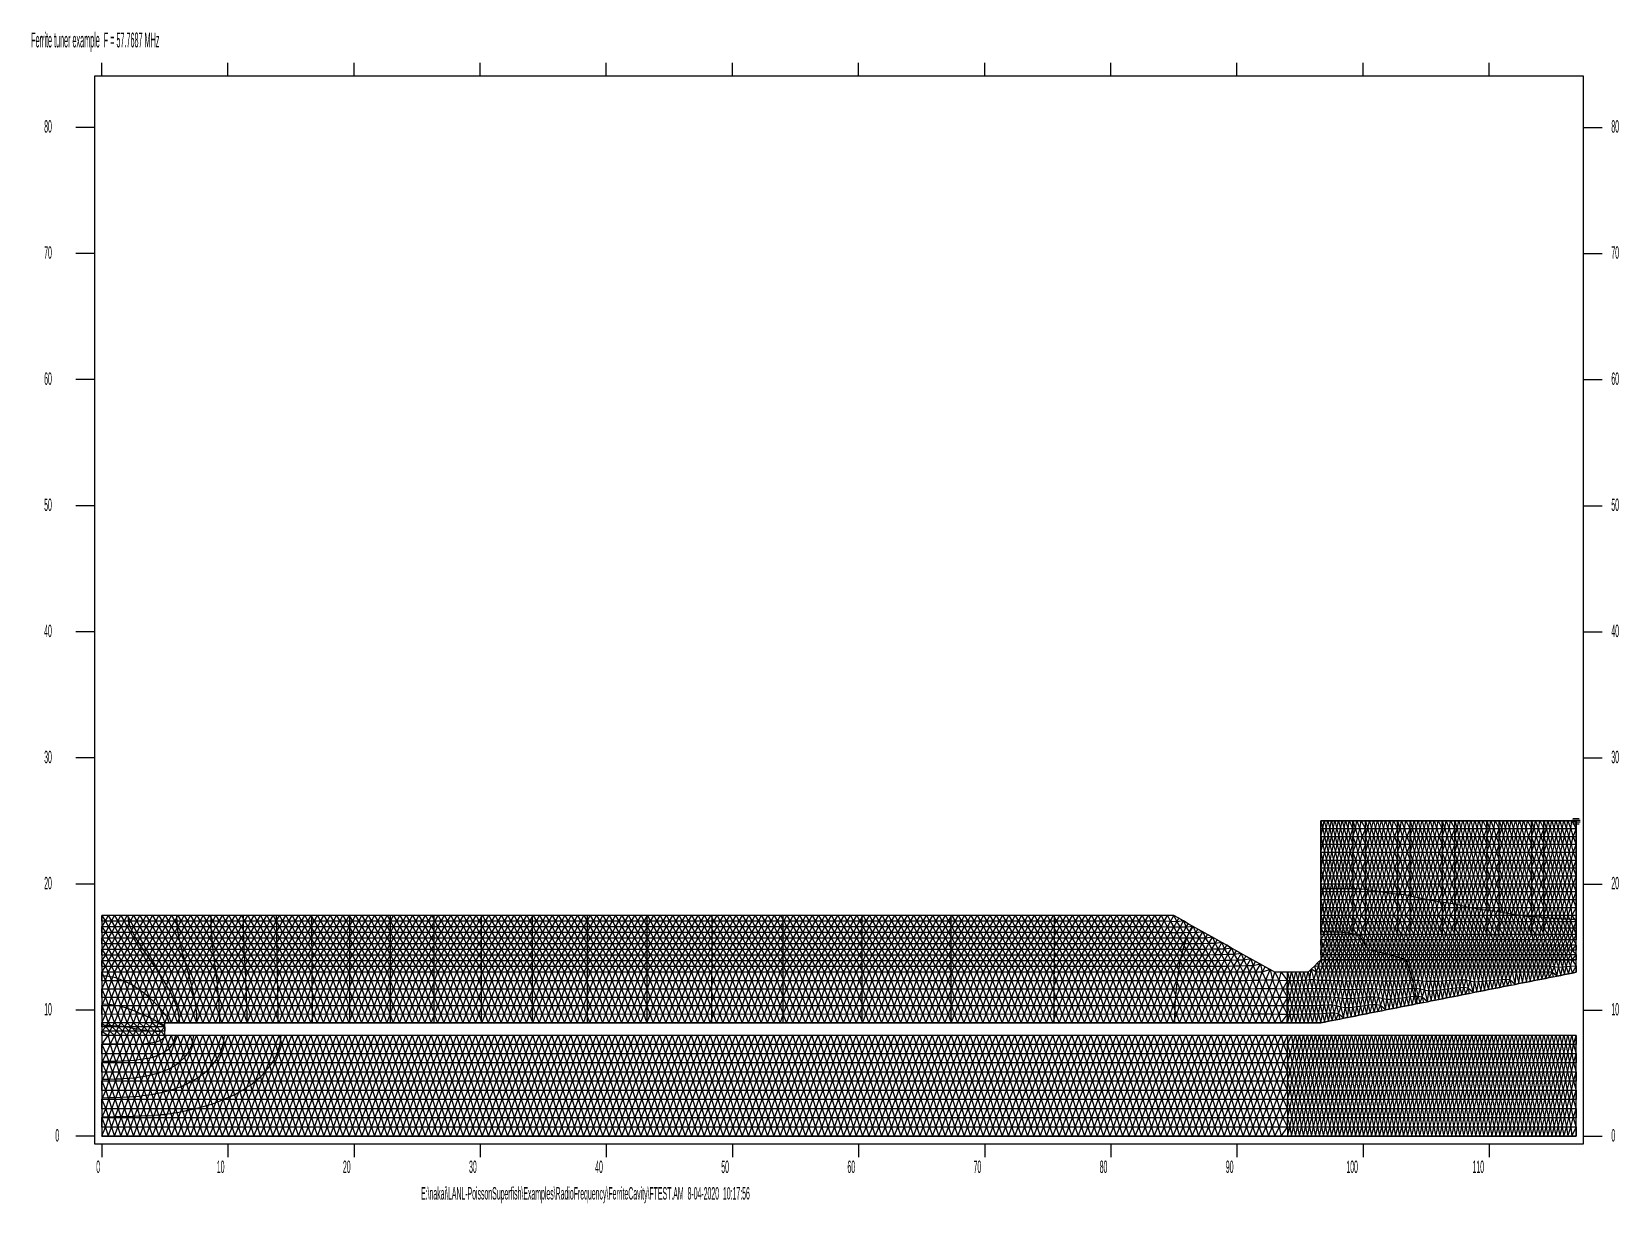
# Model space of a CAD drawing. Extents: x 0.18 to 10.14, y 0.02 to 7.38.
import ezdxf

# ---------------------------------------------------------------- set-up
doc = ezdxf.new("R2010")
doc.units = 0
doc.layers.add('1', color=7, linetype='CONTINUOUS')

msp = doc.modelspace()

# ---------------------------------------------------------------- texts
at = {"layer": '1', "color": 5, "width": 0.333333}
for s, height, p in [('Ferrite tuner example  F = 57.7687 MHz                                                                                    ', 0.0936, (0.176471, 7.28393)), ('80', 0.078, (0.258162, 6.748716)), ('80', 0.078, (10.101838, 6.748716)), ('70', 0.078, (0.258162, 5.956479)), ('70', 0.078, (10.101838, 5.956479)), ('60', 0.078, (0.258162, 5.164241)), ('60', 0.078, (10.101838, 5.164241)), ('50', 0.078, (0.258162, 4.372005)), ('50', 0.078, (10.101838, 4.372005)), ('40', 0.078, (0.258162, 3.579767)), ('40', 0.078, (10.101838, 3.579767)), ('30', 0.078, (0.258162, 2.78753)), ('30', 0.078, (10.101838, 2.78753)), ('20', 0.078, (0.258162, 1.995292)), ('20', 0.078, (10.101838, 1.995292)), ('10', 0.078, (0.258162, 1.203055)), ('10', 0.078, (10.101838, 1.203055)), ('0', 0.078, (0.328162, 0.410817)), ('0', 0.078, (10.101838, 0.410817)), ('0', 0.078, (0.585164, 0.213176)), ('10', 0.078, (1.342402, 0.213176)), ('20', 0.078, (2.13464, 0.213176)), ('30', 0.078, (2.926877, 0.213176)), ('40', 0.078, (3.719114, 0.213176)), ('50', 0.078, (4.511352, 0.213176)), ('60', 0.078, (5.303589, 0.213176)), ('70', 0.078, (6.095827, 0.213176)), ('80', 0.078, (6.888064, 0.213176)), ('90', 0.078, (7.680301, 0.213176)), ('100', 0.078, (8.43754, 0.213176)), ('110', 0.078, (9.229776, 0.213176)), ('E:\\nakai\\LANL-PoissonSuperfish\\Examples\\RadioFrequency\\FerriteCavity\\FTEST.AM  8-04-2020  10:17:56', 0.078, (2.625294, 0.046412))]:
    msp.add_text(s, height=height, dxfattribs=at).set_placement(p)

# ---------------------------------------------------------------- linework, layer by layer
at = {"layer": '1', "color": 5}
for p, q in [((0.620165, 7.102942), (0.620165, 7.186766)), ((1.412402, 7.102942), (1.412402, 7.186766)), ((2.204639, 7.102942), (2.204639, 7.186766)), ((2.996877, 7.102942), (2.996877, 7.186766)), ((3.789114, 7.102942), (3.789114, 7.186766)), ((4.581352, 7.102942), (4.581352, 7.186766)), ((5.373589, 7.102942), (5.373589, 7.186766)), ((6.165826, 7.102942), (6.165826, 7.186766)), ((6.958064, 7.102942), (6.958064, 7.186766)), ((7.750301, 7.102942), (7.750301, 7.186766)), ((8.54254, 7.102942), (8.54254, 7.186766)), ((9.334777, 7.102942), (9.334777, 7.186766)), ((9.926471, 7.102942), (0.573529, 7.102942)), ((0.573529, 7.102942), (0.573529, 0.397059)), ((9.926471, 0.397059), (9.926471, 7.102942)), ((0.573529, 6.781716), (0.456618, 6.781716)), ((9.926471, 6.781716), (10.043383, 6.781716)), ((0.573529, 5.989479), (0.456618, 5.989479)), ((9.926471, 5.989479), (10.043383, 5.989479)), ((0.573529, 5.197242), (0.456618, 5.197242)), ((9.926471, 5.197242), (10.043383, 5.197242)), ((0.573529, 4.405005), (0.456618, 4.405005)), ((9.926471, 4.405005), (10.043383, 4.405005)), ((0.573529, 3.612767), (0.456618, 3.612767)), ((9.926471, 3.612767), (10.043383, 3.612767)), ((0.573529, 2.82053), (0.456618, 2.82053)), ((9.926471, 2.82053), (10.043383, 2.82053)), ((8.298705, 2.424411), (8.276347, 2.424411)), ((8.276347, 2.424411), (8.276347, 2.374896)), ((8.276347, 2.374896), (8.276347, 2.424411)), ((8.276347, 2.424411), (8.298705, 2.424411)), ((8.321065, 2.424411), (8.298705, 2.424411)), ((8.298705, 2.424411), (8.321065, 2.424411)), ((8.343424, 2.424411), (8.321065, 2.424411)), ((8.321065, 2.424411), (8.343424, 2.424411)), ((8.365782, 2.424411), (8.343424, 2.424411)), ((8.343424, 2.424411), (8.365782, 2.424411)), ((8.388141, 2.424411), (8.365782, 2.424411)), ((8.365782, 2.424411), (8.388141, 2.424411)), ((8.4105, 2.424411), (8.388141, 2.424411)), ((8.388141, 2.424411), (8.4105, 2.424411)), ((8.432858, 2.424411), (8.4105, 2.424411)), ((8.4105, 2.424411), (8.432858, 2.424411)), ((8.455216, 2.424411), (8.432858, 2.424411)), ((8.432858, 2.424411), (8.455216, 2.424411)), ((8.477575, 2.424411), (8.455216, 2.424411)), ((8.455216, 2.424411), (8.477575, 2.424411)), ((8.503983, 2.424411), (8.477575, 2.424411)), ((8.477575, 2.424411), (8.503983, 2.424411)), ((8.503983, 2.424411), (8.477575, 2.424411)), ((8.477575, 2.424411), (8.477575, 2.374896)), ((8.530391, 2.424411), (8.503983, 2.424411)), ((8.503983, 2.424411), (8.530391, 2.424411)), ((8.530391, 2.424411), (8.503983, 2.424411)), ((8.5568, 2.424411), (8.530391, 2.424411)), ((8.530391, 2.424411), (8.5568, 2.424411)), ((8.5568, 2.424411), (8.530391, 2.424411)), ((8.581953, 2.424411), (8.5568, 2.424411)), ((8.5568, 2.424411), (8.581953, 2.424411)), ((8.5568, 2.374896), (8.5568, 2.424411)), ((8.607106, 2.424411), (8.581953, 2.424411)), ((8.581953, 2.424411), (8.607106, 2.424411)), ((8.63226, 2.424411), (8.607106, 2.424411)), ((8.607106, 2.424411), (8.63226, 2.424411)), ((8.657413, 2.424411), (8.63226, 2.424411)), ((8.63226, 2.424411), (8.657413, 2.424411)), ((8.682567, 2.424411), (8.657413, 2.424411)), ((8.657413, 2.424411), (8.682567, 2.424411)), ((8.707721, 2.424411), (8.682567, 2.424411)), ((8.682567, 2.424411), (8.707721, 2.424411)), ((8.732874, 2.424411), (8.707721, 2.424411)), ((8.707721, 2.424411), (8.732874, 2.424411)), ((8.758028, 2.424411), (8.732874, 2.424411)), ((8.732874, 2.424411), (8.758028, 2.424411)), ((8.784435, 2.424411), (8.758028, 2.424411)), ((8.758028, 2.424411), (8.784435, 2.424411)), ((8.784435, 2.424411), (8.758028, 2.424411)), ((8.758028, 2.424411), (8.758028, 2.374896)), ((8.810843, 2.424411), (8.784435, 2.424411)), ((8.784435, 2.424411), (8.810843, 2.424411)), ((8.810843, 2.424411), (8.784435, 2.424411)), ((8.837251, 2.424411), (8.810843, 2.424411)), ((8.810843, 2.424411), (8.837251, 2.424411)), ((8.837251, 2.424411), (8.810843, 2.424411)), ((8.862405, 2.424411), (8.837251, 2.424411)), ((8.837251, 2.424411), (8.862405, 2.424411)), ((8.837251, 2.374896), (8.837251, 2.424411)), ((8.887558, 2.424411), (8.862405, 2.424411)), ((8.862405, 2.424411), (8.887558, 2.424411)), ((8.912711, 2.424411), (8.887558, 2.424411)), ((8.887558, 2.424411), (8.912711, 2.424411)), ((8.937865, 2.424411), (8.912711, 2.424411)), ((8.912711, 2.424411), (8.937865, 2.424411)), ((8.963018, 2.424411), (8.937865, 2.424411)), ((8.937865, 2.424411), (8.963018, 2.424411)), ((8.988173, 2.424411), (8.963018, 2.424411)), ((8.963018, 2.424411), (8.988173, 2.424411)), ((9.013326, 2.424411), (8.988173, 2.424411)), ((8.988173, 2.424411), (9.013326, 2.424411)), ((9.03848, 2.424411), (9.013326, 2.424411)), ((9.013326, 2.424411), (9.03848, 2.424411)), ((9.064888, 2.424411), (9.03848, 2.424411)), ((9.03848, 2.424411), (9.064888, 2.424411)), ((9.064888, 2.424411), (9.03848, 2.424411)), ((9.03848, 2.424411), (9.03848, 2.374896)), ((9.091294, 2.424411), (9.064888, 2.424411)), ((9.064888, 2.424411), (9.091294, 2.424411)), ((9.091294, 2.424411), (9.064888, 2.424411)), ((9.117703, 2.424411), (9.091294, 2.424411)), ((9.091294, 2.424411), (9.117703, 2.424411)), ((9.117703, 2.424411), (9.091294, 2.424411)), ((9.142857, 2.424411), (9.117703, 2.424411)), ((9.117703, 2.424411), (9.142857, 2.424411)), ((9.117703, 2.374896), (9.117703, 2.424411)), ((9.16801, 2.424411), (9.142857, 2.424411)), ((9.142857, 2.424411), (9.16801, 2.424411)), ((9.193165, 2.424411), (9.16801, 2.424411)), ((9.16801, 2.424411), (9.193165, 2.424411)), ((9.218318, 2.424411), (9.193165, 2.424411)), ((9.193165, 2.424411), (9.218318, 2.424411)), ((9.243471, 2.424411), (9.218318, 2.424411)), ((9.218318, 2.424411), (9.243471, 2.424411)), ((9.268624, 2.424411), (9.243471, 2.424411)), ((9.243471, 2.424411), (9.268624, 2.424411)), ((9.293778, 2.424411), (9.268624, 2.424411)), ((9.268624, 2.424411), (9.293778, 2.424411)), ((9.318932, 2.424411), (9.293778, 2.424411)), ((9.293778, 2.424411), (9.318932, 2.424411)), ((9.345339, 2.424411), (9.318932, 2.424411)), ((9.318932, 2.424411), (9.345339, 2.424411)), ((9.345339, 2.424411), (9.318932, 2.424411)), ((9.318932, 2.424411), (9.318932, 2.374896)), ((9.371748, 2.424411), (9.345339, 2.424411)), ((9.345339, 2.424411), (9.371748, 2.424411)), ((9.371748, 2.424411), (9.345339, 2.424411)), ((9.398156, 2.424411), (9.371748, 2.424411)), ((9.371748, 2.424411), (9.398156, 2.424411)), ((9.398156, 2.424411), (9.371748, 2.424411)), ((9.423309, 2.424411), (9.398156, 2.424411)), ((9.398156, 2.424411), (9.423309, 2.424411)), ((9.398156, 2.374896), (9.398156, 2.424411)), ((9.448463, 2.424411), (9.423309, 2.424411)), ((9.423309, 2.424411), (9.448463, 2.424411)), ((9.473617, 2.424411), (9.448463, 2.424411)), ((9.448463, 2.424411), (9.473617, 2.424411)), ((9.49877, 2.424411), (9.473617, 2.424411)), ((9.473617, 2.424411), (9.49877, 2.424411)), ((9.523924, 2.424411), (9.49877, 2.424411)), ((9.49877, 2.424411), (9.523924, 2.424411)), ((9.549077, 2.424411), (9.523924, 2.424411)), ((9.523924, 2.424411), (9.549077, 2.424411)), ((9.57423, 2.424411), (9.549077, 2.424411)), ((9.549077, 2.424411), (9.57423, 2.424411)), ((9.599383, 2.424411), (9.57423, 2.424411)), ((9.57423, 2.424411), (9.599383, 2.424411)), ((9.625792, 2.424411), (9.599383, 2.424411)), ((9.599383, 2.424411), (9.625792, 2.424411)), ((9.625792, 2.424411), (9.599383, 2.424411)), ((9.599383, 2.424411), (9.599383, 2.374896)), ((9.6522, 2.424411), (9.625792, 2.424411)), ((9.625792, 2.424411), (9.6522, 2.424411)), ((9.6522, 2.424411), (9.625792, 2.424411)), ((9.678608, 2.424411), (9.6522, 2.424411)), ((9.6522, 2.424411), (9.678608, 2.424411)), ((9.678608, 2.424411), (9.6522, 2.424411)), ((9.703761, 2.424411), (9.678608, 2.424411)), ((9.678608, 2.424411), (9.703761, 2.424411)), ((9.678608, 2.374896), (9.678608, 2.424411)), ((9.728914, 2.424411), (9.703761, 2.424411)), ((9.703761, 2.424411), (9.728914, 2.424411)), ((9.754068, 2.424411), (9.728914, 2.424411)), ((9.728914, 2.424411), (9.754068, 2.424411)), ((9.779222, 2.424411), (9.754068, 2.424411)), ((9.754068, 2.424411), (9.779222, 2.424411)), ((9.804375, 2.424411), (9.779222, 2.424411)), ((9.779222, 2.424411), (9.804375, 2.424411)), ((9.829528, 2.424411), (9.804375, 2.424411)), ((9.804375, 2.424411), (9.829528, 2.424411)), ((9.854683, 2.424411), (9.829528, 2.424411)), ((9.829528, 2.424411), (9.854683, 2.424411)), ((9.879836, 2.424411), (9.854683, 2.424411)), ((9.854683, 2.424411), (9.879836, 2.424411)), ((9.879836, 2.374896), (9.879836, 2.424411)), ((9.879836, 2.424411), (9.879836, 2.374896)), ((8.276347, 2.374896), (8.276347, 2.325381)), ((8.276347, 2.325381), (8.276347, 2.374896)), ((8.276347, 2.325381), (8.276347, 2.275866)), ((8.276347, 2.275866), (8.276347, 2.325381)), ((8.477575, 2.374896), (8.477575, 2.325381)), ((8.477575, 2.325381), (8.477575, 2.275866)), ((8.5568, 2.325381), (8.5568, 2.374896)), ((8.5568, 2.275866), (8.5568, 2.325381)), ((8.758028, 2.374896), (8.758028, 2.325381)), ((8.758028, 2.325381), (8.758028, 2.275866)), ((8.837251, 2.325381), (8.837251, 2.374896)), ((8.837251, 2.275866), (8.837251, 2.325381)), ((9.03848, 2.374896), (9.03848, 2.325381)), ((9.03848, 2.325381), (9.03848, 2.275866)), ((9.117703, 2.325381), (9.117703, 2.374896)), ((9.117703, 2.275866), (9.117703, 2.325381)), ((9.318932, 2.374896), (9.318932, 2.325381)), ((9.318932, 2.325381), (9.318932, 2.275866)), ((9.398156, 2.325381), (9.398156, 2.374896)), ((9.398156, 2.275866), (9.398156, 2.325381)), ((9.599383, 2.374896), (9.599383, 2.325381)), ((9.599383, 2.325381), (9.599383, 2.275866)), ((9.678608, 2.325381), (9.678608, 2.374896)), ((9.678608, 2.275866), (9.678608, 2.325381)), ((9.879836, 2.325381), (9.879836, 2.374896)), ((9.879836, 2.374896), (9.879836, 2.325381)), ((9.879836, 2.275866), (9.879836, 2.325381)), ((9.879836, 2.325381), (9.879836, 2.275866)), ((8.276347, 2.275866), (8.276347, 2.226351)), ((8.276347, 2.226351), (8.276347, 2.275866)), ((8.276347, 2.226351), (8.276347, 2.176837)), ((8.276347, 2.176837), (8.276347, 2.226351)), ((8.477575, 2.275866), (8.477575, 2.226351)), ((8.477575, 2.226351), (8.477575, 2.176837)), ((8.5568, 2.226351), (8.5568, 2.275866)), ((8.5568, 2.176837), (8.5568, 2.226351)), ((8.758028, 2.275866), (8.758028, 2.226351)), ((8.758028, 2.226351), (8.758028, 2.176837)), ((8.837251, 2.226351), (8.837251, 2.275866)), ((8.837251, 2.176837), (8.837251, 2.226351)), ((9.03848, 2.275866), (9.03848, 2.226351)), ((9.03848, 2.226351), (9.03848, 2.176837)), ((9.117703, 2.226351), (9.117703, 2.275866)), ((9.117703, 2.176837), (9.117703, 2.226351)), ((9.318932, 2.275866), (9.318932, 2.226351)), ((9.318932, 2.226351), (9.318932, 2.176837)), ((9.398156, 2.226351), (9.398156, 2.275866)), ((9.398156, 2.176837), (9.398156, 2.226351)), ((9.599383, 2.275866), (9.599383, 2.226351)), ((9.599383, 2.226351), (9.599383, 2.176837)), ((9.678608, 2.226351), (9.678608, 2.275866)), ((9.678608, 2.176837), (9.678608, 2.226351)), ((9.879836, 2.226351), (9.879836, 2.275866)), ((9.879836, 2.275866), (9.879836, 2.226351)), ((9.879836, 2.176837), (9.879836, 2.226351)), ((9.879836, 2.226351), (9.879836, 2.176837)), ((8.276347, 2.176837), (8.276347, 2.127322)), ((8.276347, 2.127322), (8.276347, 2.176837)), ((8.276347, 2.127322), (8.276347, 2.077807)), ((8.276347, 2.077807), (8.276347, 2.127322)), ((8.477575, 2.176837), (8.477575, 2.127322)), ((8.477575, 2.127322), (8.477575, 2.077807)), ((8.5568, 2.127322), (8.5568, 2.176837)), ((8.5568, 2.077807), (8.5568, 2.127322)), ((8.758028, 2.176837), (8.758028, 2.127322)), ((8.758028, 2.127322), (8.758028, 2.077807)), ((8.837251, 2.127322), (8.837251, 2.176837)), ((8.837251, 2.077807), (8.837251, 2.127322)), ((9.03848, 2.176837), (9.03848, 2.127322)), ((9.03848, 2.127322), (9.03848, 2.077807)), ((9.117703, 2.127322), (9.117703, 2.176837)), ((9.117703, 2.077807), (9.117703, 2.127322)), ((9.318932, 2.176837), (9.318932, 2.127322)), ((9.318932, 2.127322), (9.318932, 2.077807)), ((9.398156, 2.127322), (9.398156, 2.176837)), ((9.398156, 2.077807), (9.398156, 2.127322)), ((9.599383, 2.176837), (9.599383, 2.127322)), ((9.599383, 2.127322), (9.599383, 2.077807)), ((9.678608, 2.127322), (9.678608, 2.176837)), ((9.678608, 2.077807), (9.678608, 2.127322)), ((9.879836, 2.127322), (9.879836, 2.176837)), ((9.879836, 2.176837), (9.879836, 2.127322)), ((9.879836, 2.077807), (9.879836, 2.127322)), ((9.879836, 2.127322), (9.879836, 2.077807)), ((0.573529, 2.028292), (0.456618, 2.028292)), ((8.276347, 2.077807), (8.276347, 2.028292)), ((8.276347, 2.028292), (8.276347, 2.077807)), ((8.276347, 2.028292), (8.276347, 1.978777)), ((8.276347, 1.978777), (8.276347, 2.028292)), ((8.477575, 2.077807), (8.477575, 2.028292)), ((8.477575, 2.028292), (8.477575, 1.978777)), ((8.5568, 2.028292), (8.5568, 2.077807)), ((8.5568, 1.978777), (8.5568, 2.028292)), ((8.758028, 2.077807), (8.758028, 2.028292)), ((8.758028, 2.028292), (8.758028, 1.978777)), ((8.837251, 2.028292), (8.837251, 2.077807)), ((8.837251, 1.978777), (8.837251, 2.028292)), ((9.03848, 2.077807), (9.03848, 2.028292)), ((9.03848, 2.028292), (9.03848, 1.978777)), ((9.117703, 2.028292), (9.117703, 2.077807)), ((9.117703, 1.978777), (9.117703, 2.028292)), ((9.318932, 2.077807), (9.318932, 2.028292)), ((9.318932, 2.028292), (9.318932, 1.978777)), ((9.398156, 2.028292), (9.398156, 2.077807)), ((9.398156, 1.978777), (9.398156, 2.028292)), ((9.599383, 2.077807), (9.599383, 2.028292)), ((9.599383, 2.028292), (9.599383, 1.978777)), ((9.678608, 2.028292), (9.678608, 2.077807)), ((9.678608, 1.978777), (9.678608, 2.028292)), ((9.879836, 2.028292), (9.879836, 2.077807)), ((9.879836, 2.077807), (9.879836, 2.028292)), ((9.879836, 1.978777), (9.879836, 2.028292)), ((9.879836, 2.028292), (9.879836, 1.978777)), ((9.926471, 2.028292), (10.043383, 2.028292)), ((8.276347, 1.978777), (8.276347, 1.929262)), ((8.276347, 1.929262), (8.276347, 1.978777)), ((8.276347, 1.929262), (8.276347, 1.879748)), ((8.276347, 1.879748), (8.276347, 1.929262)), ((8.477575, 1.978777), (8.477575, 1.929262)), ((8.477575, 1.929262), (8.477575, 1.879748)), ((8.5568, 1.929262), (8.5568, 1.978777)), ((8.5568, 1.879748), (8.5568, 1.929262)), ((8.758028, 1.978777), (8.758028, 1.929262)), ((8.758028, 1.929262), (8.758028, 1.879748)), ((8.837251, 1.929262), (8.837251, 1.978777)), ((8.837251, 1.879748), (8.837251, 1.929262)), ((9.03848, 1.978777), (9.03848, 1.929262)), ((9.03848, 1.929262), (9.03848, 1.879748)), ((9.117703, 1.929262), (9.117703, 1.978777)), ((9.117703, 1.879748), (9.117703, 1.929262)), ((9.318932, 1.978777), (9.318932, 1.929262)), ((9.318932, 1.929262), (9.318932, 1.879748)), ((9.398156, 1.929262), (9.398156, 1.978777)), ((9.398156, 1.879748), (9.398156, 1.929262)), ((9.599383, 1.978777), (9.599383, 1.929262)), ((9.599383, 1.929262), (9.599383, 1.879748)), ((9.678608, 1.929262), (9.678608, 1.978777)), ((9.678608, 1.879748), (9.678608, 1.929262)), ((9.879836, 1.929262), (9.879836, 1.978777)), ((9.879836, 1.978777), (9.879836, 1.929262)), ((9.879836, 1.879748), (9.879836, 1.929262)), ((9.879836, 1.929262), (9.879836, 1.879748)), ((0.660011, 1.830233), (0.620165, 1.830233)), ((0.620165, 1.830233), (0.620165, 1.794582)), ((0.620165, 1.794582), (0.620165, 1.758931)), ((0.699857, 1.830233), (0.660011, 1.830233)), ((0.739703, 1.830233), (0.699857, 1.830233)), ((0.77955, 1.830233), (0.739703, 1.830233)), ((0.819396, 1.830233), (0.77955, 1.830233)), ((0.859242, 1.830233), (0.819396, 1.830233)), ((0.899088, 1.830233), (0.859242, 1.830233)), ((0.938935, 1.830233), (0.899088, 1.830233)), ((0.978781, 1.830233), (0.938935, 1.830233)), ((1.018627, 1.830233), (0.978781, 1.830233)), ((1.058473, 1.830233), (1.018627, 1.830233)), ((1.09832, 1.830233), (1.058473, 1.830233)), ((1.138166, 1.830233), (1.09832, 1.830233)), ((1.178012, 1.830233), (1.138166, 1.830233)), ((1.217858, 1.830233), (1.178012, 1.830233)), ((1.257705, 1.830233), (1.217858, 1.830233)), ((1.297551, 1.830233), (1.257705, 1.830233)), ((1.337397, 1.830233), (1.297551, 1.830233)), ((1.377244, 1.830233), (1.337397, 1.830233)), ((1.41709, 1.830233), (1.377244, 1.830233)), ((1.456936, 1.830233), (1.41709, 1.830233)), ((1.496782, 1.830233), (1.456936, 1.830233)), ((1.536629, 1.830233), (1.496782, 1.830233)), ((1.576475, 1.830233), (1.536629, 1.830233)), ((1.616321, 1.830233), (1.576475, 1.830233)), ((1.656167, 1.830233), (1.616321, 1.830233)), ((1.696014, 1.830233), (1.656167, 1.830233)), ((1.73586, 1.830233), (1.696014, 1.830233)), ((1.775706, 1.830233), (1.73586, 1.830233)), ((1.815552, 1.830233), (1.775706, 1.830233)), ((1.855399, 1.830233), (1.815552, 1.830233)), ((1.895245, 1.830233), (1.855399, 1.830233)), ((1.935091, 1.830233), (1.895245, 1.830233)), ((1.974937, 1.830233), (1.935091, 1.830233)), ((2.014784, 1.830233), (1.974937, 1.830233)), ((2.05463, 1.830233), (2.014784, 1.830233)), ((2.094476, 1.830233), (2.05463, 1.830233)), ((2.134322, 1.830233), (2.094476, 1.830233)), ((2.174169, 1.830233), (2.134322, 1.830233)), ((2.214015, 1.830233), (2.174169, 1.830233)), ((2.253861, 1.830233), (2.214015, 1.830233)), ((2.293708, 1.830233), (2.253861, 1.830233)), ((2.333554, 1.830233), (2.293708, 1.830233)), ((2.3734, 1.830233), (2.333554, 1.830233)), ((2.413246, 1.830233), (2.3734, 1.830233)), ((2.453093, 1.830233), (2.413246, 1.830233)), ((2.492939, 1.830233), (2.453093, 1.830233)), ((2.532785, 1.830233), (2.492939, 1.830233)), ((2.572631, 1.830233), (2.532785, 1.830233)), ((2.612478, 1.830233), (2.572631, 1.830233)), ((2.652324, 1.830233), (2.612478, 1.830233)), ((2.69217, 1.830233), (2.652324, 1.830233)), ((2.732016, 1.830233), (2.69217, 1.830233)), ((2.771863, 1.830233), (2.732016, 1.830233)), ((2.811709, 1.830233), (2.771863, 1.830233)), ((2.851555, 1.830233), (2.811709, 1.830233)), ((2.891402, 1.830233), (2.851555, 1.830233)), ((2.931248, 1.830233), (2.891402, 1.830233)), ((2.971094, 1.830233), (2.931248, 1.830233)), ((3.01094, 1.830233), (2.971094, 1.830233)), ((3.050786, 1.830233), (3.01094, 1.830233)), ((3.090633, 1.830233), (3.050786, 1.830233)), ((3.130479, 1.830233), (3.090633, 1.830233)), ((3.170325, 1.830233), (3.130479, 1.830233)), ((3.210172, 1.830233), (3.170325, 1.830233)), ((3.250018, 1.830233), (3.210172, 1.830233)), ((3.289864, 1.830233), (3.250018, 1.830233)), ((3.32971, 1.830233), (3.289864, 1.830233)), ((3.369557, 1.830233), (3.32971, 1.830233)), ((3.409403, 1.830233), (3.369557, 1.830233)), ((3.449249, 1.830233), (3.409403, 1.830233)), ((3.489095, 1.830233), (3.449249, 1.830233)), ((3.528942, 1.830233), (3.489095, 1.830233)), ((3.568788, 1.830233), (3.528942, 1.830233)), ((3.608634, 1.830233), (3.568788, 1.830233)), ((3.64848, 1.830233), (3.608634, 1.830233)), ((3.688327, 1.830233), (3.64848, 1.830233)), ((3.728173, 1.830233), (3.688327, 1.830233)), ((3.768019, 1.830233), (3.728173, 1.830233)), ((3.807865, 1.830233), (3.768019, 1.830233)), ((3.847712, 1.830233), (3.807865, 1.830233)), ((3.887558, 1.830233), (3.847712, 1.830233)), ((3.927404, 1.830233), (3.887558, 1.830233)), ((3.96725, 1.830233), (3.927404, 1.830233)), ((4.007097, 1.830233), (3.96725, 1.830233)), ((4.046943, 1.830233), (4.007097, 1.830233)), ((4.086789, 1.830233), (4.046943, 1.830233)), ((4.126636, 1.830233), (4.086789, 1.830233)), ((4.166482, 1.830233), (4.126636, 1.830233)), ((4.206328, 1.830233), (4.166482, 1.830233)), ((4.246174, 1.830233), (4.206328, 1.830233)), ((4.286021, 1.830233), (4.246174, 1.830233)), ((4.325867, 1.830233), (4.286021, 1.830233)), ((4.365713, 1.830233), (4.325867, 1.830233)), ((4.40556, 1.830233), (4.365713, 1.830233)), ((4.445406, 1.830233), (4.40556, 1.830233)), ((4.485252, 1.830233), (4.445406, 1.830233)), ((4.525098, 1.830233), (4.485252, 1.830233)), ((4.564944, 1.830233), (4.525098, 1.830233)), ((4.604791, 1.830233), (4.564944, 1.830233)), ((4.644637, 1.830233), (4.604791, 1.830233)), ((4.684483, 1.830233), (4.644637, 1.830233)), ((4.724329, 1.830233), (4.684483, 1.830233)), ((4.764176, 1.830233), (4.724329, 1.830233)), ((4.804022, 1.830233), (4.764176, 1.830233)), ((4.843868, 1.830233), (4.804022, 1.830233)), ((4.883714, 1.830233), (4.843868, 1.830233)), ((4.923561, 1.830233), (4.883714, 1.830233)), ((4.963407, 1.830233), (4.923561, 1.830233)), ((5.003253, 1.830233), (4.963407, 1.830233)), ((5.043099, 1.830233), (5.003253, 1.830233)), ((5.082946, 1.830233), (5.043099, 1.830233)), ((5.122792, 1.830233), (5.082946, 1.830233)), ((5.162639, 1.830233), (5.122792, 1.830233)), ((5.202485, 1.830233), (5.162639, 1.830233)), ((5.242331, 1.830233), (5.202485, 1.830233)), ((5.282177, 1.830233), (5.242331, 1.830233)), ((5.322023, 1.830233), (5.282177, 1.830233)), ((5.36187, 1.830233), (5.322023, 1.830233)), ((5.401716, 1.830233), (5.36187, 1.830233)), ((5.441563, 1.830233), (5.401716, 1.830233)), ((5.481409, 1.830233), (5.441563, 1.830233)), ((5.521255, 1.830233), (5.481409, 1.830233)), ((5.561101, 1.830233), (5.521255, 1.830233)), ((5.600947, 1.830233), (5.561101, 1.830233)), ((5.640793, 1.830233), (5.600947, 1.830233)), ((5.68064, 1.830233), (5.640793, 1.830233)), ((5.720486, 1.830233), (5.68064, 1.830233)), ((5.760332, 1.830233), (5.720486, 1.830233)), ((5.800179, 1.830233), (5.760332, 1.830233)), ((5.840025, 1.830233), (5.800179, 1.830233)), ((5.879871, 1.830233), (5.840025, 1.830233)), ((5.919717, 1.830233), (5.879871, 1.830233)), ((5.959564, 1.830233), (5.919717, 1.830233)), ((5.99941, 1.830233), (5.959564, 1.830233)), ((6.039256, 1.830233), (5.99941, 1.830233)), ((6.079103, 1.830233), (6.039256, 1.830233)), ((6.118948, 1.830233), (6.079103, 1.830233)), ((6.158795, 1.830233), (6.118948, 1.830233)), ((6.198641, 1.830233), (6.158795, 1.830233)), ((6.238488, 1.830233), (6.198641, 1.830233)), ((6.278334, 1.830233), (6.238488, 1.830233)), ((6.318181, 1.830233), (6.278334, 1.830233)), ((6.358027, 1.830233), (6.318181, 1.830233)), ((6.397872, 1.830233), (6.358027, 1.830233)), ((6.437719, 1.830233), (6.397872, 1.830233)), ((6.477565, 1.830233), (6.437719, 1.830233)), ((6.517411, 1.830233), (6.477565, 1.830233)), ((6.557257, 1.830233), (6.517411, 1.830233)), ((6.597104, 1.830233), (6.557257, 1.830233)), ((6.63695, 1.830233), (6.597104, 1.830233)), ((6.676796, 1.830233), (6.63695, 1.830233)), ((6.716642, 1.830233), (6.676796, 1.830233)), ((6.756489, 1.830233), (6.716642, 1.830233)), ((6.796335, 1.830233), (6.756489, 1.830233)), ((6.836182, 1.830233), (6.796335, 1.830233)), ((6.876028, 1.830233), (6.836182, 1.830233)), ((6.915874, 1.830233), (6.876028, 1.830233)), ((6.95572, 1.830233), (6.915874, 1.830233)), ((6.995567, 1.830233), (6.95572, 1.830233)), ((7.035412, 1.830233), (6.995567, 1.830233)), ((7.075259, 1.830233), (7.035412, 1.830233)), ((7.115106, 1.830233), (7.075259, 1.830233)), ((7.154951, 1.830233), (7.115106, 1.830233)), ((7.194798, 1.830233), (7.154951, 1.830233)), ((7.234644, 1.830233), (7.194798, 1.830233)), ((7.27449, 1.830233), (7.234644, 1.830233)), ((7.314337, 1.830233), (7.27449, 1.830233)), ((7.354183, 1.830233), (7.314337, 1.830233)), ((7.384363, 1.813256), (7.354183, 1.830233)), ((7.414544, 1.79628), (7.384363, 1.813256)), ((7.444724, 1.779303), (7.414544, 1.79628)), ((8.276347, 1.879748), (8.276347, 1.830233)), ((8.276347, 1.830233), (8.276347, 1.879748)), ((8.276347, 1.830233), (8.276347, 1.790621)), ((8.276347, 1.790621), (8.276347, 1.830233)), ((8.477575, 1.879748), (8.477575, 1.830233)), ((8.477575, 1.830233), (8.477575, 1.790621)), ((8.5568, 1.830233), (8.5568, 1.879748)), ((8.5568, 1.790621), (8.5568, 1.830233)), ((8.758028, 1.879748), (8.758028, 1.830233)), ((8.758028, 1.830233), (8.758028, 1.790621)), ((8.837251, 1.830233), (8.837251, 1.879748)), ((8.837251, 1.790621), (8.837251, 1.830233)), ((9.03848, 1.879748), (9.03848, 1.830233)), ((9.03848, 1.830233), (9.03848, 1.790621)), ((9.117703, 1.830233), (9.117703, 1.879748)), ((9.117703, 1.790621), (9.117703, 1.830233)), ((9.318932, 1.879748), (9.318932, 1.830233)), ((9.318932, 1.830233), (9.318932, 1.790621)), ((9.398156, 1.830233), (9.398156, 1.879748)), ((9.398156, 1.790621), (9.398156, 1.830233)), ((9.599383, 1.879748), (9.599383, 1.830233)), ((9.599383, 1.830233), (9.599383, 1.790621)), ((9.678608, 1.830233), (9.678608, 1.879748)), ((9.678608, 1.790621), (9.678608, 1.830233)), ((9.879836, 1.830233), (9.879836, 1.879748)), ((9.879836, 1.879748), (9.879836, 1.830233)), ((9.879836, 1.790621), (9.879836, 1.830233)), ((9.879836, 1.830233), (9.879836, 1.790621)), ((0.620165, 1.758931), (0.620165, 1.723281)), ((0.620165, 1.723281), (0.620165, 1.68763)), ((7.474905, 1.762327), (7.444724, 1.779303)), ((7.505085, 1.74535), (7.474905, 1.762327)), ((7.535265, 1.728374), (7.505085, 1.74535)), ((7.565445, 1.711397), (7.535265, 1.728374)), ((7.595626, 1.694421), (7.565445, 1.711397)), ((7.625807, 1.677444), (7.595626, 1.694421)), ((8.276347, 1.790621), (8.276347, 1.751009)), ((8.276347, 1.751009), (8.276347, 1.790621)), ((8.276347, 1.751009), (8.276347, 1.711397)), ((8.276347, 1.711397), (8.276347, 1.751009)), ((8.276347, 1.711397), (8.276347, 1.678387)), ((8.298705, 1.711397), (8.276347, 1.711397)), ((8.321065, 1.711397), (8.298705, 1.711397)), ((8.343424, 1.711397), (8.321065, 1.711397)), ((8.365782, 1.711397), (8.343424, 1.711397)), ((8.388141, 1.711397), (8.365782, 1.711397)), ((8.4105, 1.711397), (8.388141, 1.711397)), ((8.432858, 1.711397), (8.4105, 1.711397)), ((8.455216, 1.711397), (8.432858, 1.711397)), ((8.477575, 1.711397), (8.455216, 1.711397)), ((8.477575, 1.790621), (8.477575, 1.751009)), ((8.477575, 1.751009), (8.477575, 1.711397)), ((8.503983, 1.711397), (8.477575, 1.711397)), ((8.477575, 1.711397), (8.503983, 1.711397)), ((8.530391, 1.711397), (8.503983, 1.711397)), ((8.503983, 1.711397), (8.530391, 1.711397)), ((8.5568, 1.711397), (8.530391, 1.711397)), ((8.530391, 1.711397), (8.5568, 1.711397)), ((8.5568, 1.751009), (8.5568, 1.790621)), ((8.5568, 1.711397), (8.5568, 1.751009)), ((8.581953, 1.711397), (8.5568, 1.711397)), ((8.607106, 1.711397), (8.581953, 1.711397)), ((8.63226, 1.711397), (8.607106, 1.711397)), ((8.657413, 1.711397), (8.63226, 1.711397)), ((8.682567, 1.711397), (8.657413, 1.711397)), ((8.707721, 1.711397), (8.682567, 1.711397)), ((8.732874, 1.711397), (8.707721, 1.711397)), ((8.758028, 1.711397), (8.732874, 1.711397)), ((8.758028, 1.790621), (8.758028, 1.751009)), ((8.758028, 1.751009), (8.758028, 1.711397)), ((8.784435, 1.711397), (8.758028, 1.711397)), ((8.758028, 1.711397), (8.784435, 1.711397)), ((8.810843, 1.711397), (8.784435, 1.711397)), ((8.784435, 1.711397), (8.810843, 1.711397)), ((8.837251, 1.711397), (8.810843, 1.711397)), ((8.810843, 1.711397), (8.837251, 1.711397)), ((8.837251, 1.751009), (8.837251, 1.790621)), ((8.837251, 1.711397), (8.837251, 1.751009)), ((8.862405, 1.711397), (8.837251, 1.711397)), ((8.887558, 1.711397), (8.862405, 1.711397)), ((8.912711, 1.711397), (8.887558, 1.711397)), ((8.937865, 1.711397), (8.912711, 1.711397)), ((8.963018, 1.711397), (8.937865, 1.711397)), ((8.988173, 1.711397), (8.963018, 1.711397)), ((9.013326, 1.711397), (8.988173, 1.711397)), ((9.03848, 1.711397), (9.013326, 1.711397)), ((9.03848, 1.790621), (9.03848, 1.751009)), ((9.03848, 1.751009), (9.03848, 1.711397)), ((9.064888, 1.711397), (9.03848, 1.711397)), ((9.03848, 1.711397), (9.064888, 1.711397)), ((9.091294, 1.711397), (9.064888, 1.711397)), ((9.064888, 1.711397), (9.091294, 1.711397)), ((9.117703, 1.711397), (9.091294, 1.711397)), ((9.091294, 1.711397), (9.117703, 1.711397)), ((9.117703, 1.751009), (9.117703, 1.790621)), ((9.117703, 1.711397), (9.117703, 1.751009)), ((9.142857, 1.711397), (9.117703, 1.711397)), ((9.16801, 1.711397), (9.142857, 1.711397)), ((9.193165, 1.711397), (9.16801, 1.711397)), ((9.218318, 1.711397), (9.193165, 1.711397)), ((9.243471, 1.711397), (9.218318, 1.711397)), ((9.268624, 1.711397), (9.243471, 1.711397)), ((9.293778, 1.711397), (9.268624, 1.711397)), ((9.318932, 1.711397), (9.293778, 1.711397)), ((9.318932, 1.790621), (9.318932, 1.751009)), ((9.318932, 1.751009), (9.318932, 1.711397)), ((9.345339, 1.711397), (9.318932, 1.711397)), ((9.318932, 1.711397), (9.345339, 1.711397)), ((9.371748, 1.711397), (9.345339, 1.711397)), ((9.345339, 1.711397), (9.371748, 1.711397)), ((9.398156, 1.711397), (9.371748, 1.711397)), ((9.371748, 1.711397), (9.398156, 1.711397)), ((9.398156, 1.751009), (9.398156, 1.790621)), ((9.398156, 1.711397), (9.398156, 1.751009)), ((9.423309, 1.711397), (9.398156, 1.711397)), ((9.448463, 1.711397), (9.423309, 1.711397)), ((9.473617, 1.711397), (9.448463, 1.711397)), ((9.49877, 1.711397), (9.473617, 1.711397)), ((9.523924, 1.711397), (9.49877, 1.711397)), ((9.549077, 1.711397), (9.523924, 1.711397)), ((9.57423, 1.711397), (9.549077, 1.711397)), ((9.599383, 1.711397), (9.57423, 1.711397)), ((9.599383, 1.790621), (9.599383, 1.751009)), ((9.599383, 1.751009), (9.599383, 1.711397)), ((9.625792, 1.711397), (9.599383, 1.711397)), ((9.599383, 1.711397), (9.625792, 1.711397)), ((9.6522, 1.711397), (9.625792, 1.711397)), ((9.625792, 1.711397), (9.6522, 1.711397)), ((9.678608, 1.711397), (9.6522, 1.711397)), ((9.6522, 1.711397), (9.678608, 1.711397)), ((9.678608, 1.751009), (9.678608, 1.790621)), ((9.678608, 1.711397), (9.678608, 1.751009)), ((9.703761, 1.711397), (9.678608, 1.711397)), ((9.728914, 1.711397), (9.703761, 1.711397)), ((9.754068, 1.711397), (9.728914, 1.711397)), ((9.779222, 1.711397), (9.754068, 1.711397)), ((9.804375, 1.711397), (9.779222, 1.711397)), ((9.829528, 1.711397), (9.804375, 1.711397)), ((9.854683, 1.711397), (9.829528, 1.711397)), ((9.879836, 1.711397), (9.854683, 1.711397)), ((9.879836, 1.751009), (9.879836, 1.790621)), ((9.879836, 1.790621), (9.879836, 1.751009)), ((9.879836, 1.711397), (9.879836, 1.751009)), ((9.879836, 1.751009), (9.879836, 1.711397)), ((9.879836, 1.678387), (9.879836, 1.711397)), ((0.620165, 1.68763), (0.620165, 1.651979)), ((0.620165, 1.651979), (0.620165, 1.616329)), ((0.620165, 1.616329), (0.620165, 1.580678)), ((7.655987, 1.660468), (7.625807, 1.677444)), ((7.686168, 1.643491), (7.655987, 1.660468)), ((7.716349, 1.626515), (7.686168, 1.643491)), ((7.746529, 1.609538), (7.716349, 1.626515)), ((7.77671, 1.592561), (7.746529, 1.609538)), ((8.276347, 1.678387), (8.276347, 1.645377)), ((8.276347, 1.645377), (8.276347, 1.612367)), ((8.276347, 1.612367), (8.276347, 1.582659)), ((8.301402, 1.612367), (8.276347, 1.612367)), ((8.276347, 1.612367), (8.276347, 1.582659)), ((8.326456, 1.612367), (8.301402, 1.612367)), ((8.351511, 1.612367), (8.326456, 1.612367)), ((8.376565, 1.612367), (8.351511, 1.612367)), ((8.401619, 1.612367), (8.376565, 1.612367)), ((8.426674, 1.612367), (8.401619, 1.612367)), ((8.451728, 1.612367), (8.426674, 1.612367)), ((8.476783, 1.612367), (8.451728, 1.612367)), ((8.501838, 1.612367), (8.476783, 1.612367)), ((8.526893, 1.612367), (8.501838, 1.612367)), ((8.551947, 1.612367), (8.526893, 1.612367)), ((8.577001, 1.612367), (8.551947, 1.612367)), ((8.602056, 1.612367), (8.577001, 1.612367)), ((8.62711, 1.612367), (8.602056, 1.612367)), ((8.652164, 1.612367), (8.62711, 1.612367)), ((8.677219, 1.612367), (8.652164, 1.612367)), ((8.702274, 1.612367), (8.677219, 1.612367)), ((8.727328, 1.612367), (8.702274, 1.612367)), ((8.752383, 1.612367), (8.727328, 1.612367)), ((8.777438, 1.612367), (8.752383, 1.612367)), ((8.802492, 1.612367), (8.777438, 1.612367)), ((8.827547, 1.612367), (8.802492, 1.612367)), ((8.852601, 1.612367), (8.827547, 1.612367)), ((8.877656, 1.612367), (8.852601, 1.612367)), ((8.90271, 1.612367), (8.877656, 1.612367)), ((8.927764, 1.612367), (8.90271, 1.612367)), ((8.95282, 1.612367), (8.927764, 1.612367)), ((8.977874, 1.612367), (8.95282, 1.612367)), ((9.002929, 1.612367), (8.977874, 1.612367)), ((9.027983, 1.612367), (9.002929, 1.612367)), ((9.053038, 1.612367), (9.027983, 1.612367)), ((9.078092, 1.612367), (9.053038, 1.612367)), ((9.103146, 1.612367), (9.078092, 1.612367)), ((9.128201, 1.612367), (9.103146, 1.612367)), ((9.153255, 1.612367), (9.128201, 1.612367)), ((9.17831, 1.612367), (9.153255, 1.612367)), ((9.203364, 1.612367), (9.17831, 1.612367)), ((9.228419, 1.612367), (9.203364, 1.612367)), ((9.253473, 1.612367), (9.228419, 1.612367)), ((9.278527, 1.612367), (9.253473, 1.612367)), ((9.303582, 1.612367), (9.278527, 1.612367)), ((9.328636, 1.612367), (9.303582, 1.612367)), ((9.353691, 1.612367), (9.328636, 1.612367)), ((9.378746, 1.612367), (9.353691, 1.612367)), ((9.403801, 1.612367), (9.378746, 1.612367)), ((9.428855, 1.612367), (9.403801, 1.612367)), ((9.453909, 1.612367), (9.428855, 1.612367)), ((9.478964, 1.612367), (9.453909, 1.612367)), ((9.504018, 1.612367), (9.478964, 1.612367)), ((9.529073, 1.612367), (9.504018, 1.612367)), ((9.554127, 1.612367), (9.529073, 1.612367)), ((9.579182, 1.612367), (9.554127, 1.612367)), ((9.604237, 1.612367), (9.579182, 1.612367)), ((9.629291, 1.612367), (9.604237, 1.612367)), ((9.654346, 1.612367), (9.629291, 1.612367)), ((9.679399, 1.612367), (9.654346, 1.612367)), ((9.704454, 1.612367), (9.679399, 1.612367)), ((9.729508, 1.612367), (9.704454, 1.612367)), ((9.754563, 1.612367), (9.729508, 1.612367)), ((9.779617, 1.612367), (9.754563, 1.612367)), ((9.804672, 1.612367), (9.779617, 1.612367)), ((9.829727, 1.612367), (9.804672, 1.612367)), ((9.854781, 1.612367), (9.829727, 1.612367)), ((9.879836, 1.612367), (9.854781, 1.612367)), ((9.879836, 1.645377), (9.879836, 1.678387)), ((9.879836, 1.612367), (9.879836, 1.645377)), ((9.879836, 1.582659), (9.879836, 1.612367)), ((9.879836, 1.582659), (9.879836, 1.612367)), ((0.620165, 1.580678), (0.620165, 1.545027)), ((0.620165, 1.545027), (0.620165, 1.509377)), ((0.620165, 1.509377), (0.620165, 1.473726)), ((7.80689, 1.575585), (7.77671, 1.592561)), ((7.83707, 1.558608), (7.80689, 1.575585)), ((7.867251, 1.541632), (7.83707, 1.558608)), ((7.897431, 1.524656), (7.867251, 1.541632)), ((7.927611, 1.507679), (7.897431, 1.524656)), ((7.957793, 1.490703), (7.927611, 1.507679)), ((8.236735, 1.513338), (8.216929, 1.493532)), ((8.256541, 1.533144), (8.236735, 1.513338)), ((8.276347, 1.55295), (8.256541, 1.533144)), ((8.276347, 1.582659), (8.276347, 1.55295)), ((8.276347, 1.582659), (8.276347, 1.55295)), ((8.276347, 1.55295), (8.301402, 1.55295)), ((8.301402, 1.55295), (8.326456, 1.55295)), ((8.326456, 1.55295), (8.351511, 1.55295)), ((8.351511, 1.55295), (8.376565, 1.55295)), ((8.376565, 1.55295), (8.401619, 1.55295)), ((8.401619, 1.55295), (8.426674, 1.55295)), ((8.426674, 1.55295), (8.451728, 1.55295)), ((8.451728, 1.55295), (8.476783, 1.55295)), ((8.476783, 1.55295), (8.501838, 1.55295)), ((8.501838, 1.55295), (8.526893, 1.55295)), ((8.526893, 1.55295), (8.551947, 1.55295)), ((8.551947, 1.55295), (8.577001, 1.55295)), ((8.577001, 1.55295), (8.602056, 1.55295)), ((8.602056, 1.55295), (8.62711, 1.55295)), ((8.62711, 1.55295), (8.652164, 1.55295)), ((8.652164, 1.55295), (8.677219, 1.55295)), ((8.677219, 1.55295), (8.702274, 1.55295)), ((8.702274, 1.55295), (8.727328, 1.55295)), ((8.727328, 1.55295), (8.752383, 1.55295)), ((8.752383, 1.55295), (8.777438, 1.55295)), ((8.777438, 1.55295), (8.802492, 1.55295)), ((8.802492, 1.55295), (8.827547, 1.55295)), ((8.827547, 1.55295), (8.852601, 1.55295)), ((8.852601, 1.55295), (8.877656, 1.55295)), ((8.877656, 1.55295), (8.90271, 1.55295)), ((8.90271, 1.55295), (8.927764, 1.55295)), ((8.927764, 1.55295), (8.95282, 1.55295)), ((8.95282, 1.55295), (8.977874, 1.55295)), ((8.977874, 1.55295), (9.002929, 1.55295)), ((9.002929, 1.55295), (9.027983, 1.55295)), ((9.027983, 1.55295), (9.053038, 1.55295)), ((9.053038, 1.55295), (9.078092, 1.55295)), ((9.078092, 1.55295), (9.103146, 1.55295)), ((9.103146, 1.55295), (9.128201, 1.55295)), ((9.128201, 1.55295), (9.153255, 1.55295)), ((9.153255, 1.55295), (9.17831, 1.55295)), ((9.17831, 1.55295), (9.203364, 1.55295)), ((9.203364, 1.55295), (9.228419, 1.55295)), ((9.228419, 1.55295), (9.253473, 1.55295)), ((9.253473, 1.55295), (9.278527, 1.55295)), ((9.278527, 1.55295), (9.303582, 1.55295)), ((9.303582, 1.55295), (9.328636, 1.55295)), ((9.328636, 1.55295), (9.353691, 1.55295)), ((9.353691, 1.55295), (9.378746, 1.55295)), ((9.378746, 1.55295), (9.403801, 1.55295)), ((9.403801, 1.55295), (9.428855, 1.55295)), ((9.428855, 1.55295), (9.453909, 1.55295)), ((9.453909, 1.55295), (9.478964, 1.55295)), ((9.478964, 1.55295), (9.504018, 1.55295)), ((9.504018, 1.55295), (9.529073, 1.55295)), ((9.529073, 1.55295), (9.554127, 1.55295)), ((9.554127, 1.55295), (9.579182, 1.55295)), ((9.579182, 1.55295), (9.604237, 1.55295)), ((9.604237, 1.55295), (9.629291, 1.55295)), ((9.629291, 1.55295), (9.654346, 1.55295)), ((9.654346, 1.55295), (9.679399, 1.55295)), ((9.679399, 1.55295), (9.704454, 1.55295)), ((9.704454, 1.55295), (9.729508, 1.55295)), ((9.729508, 1.55295), (9.754563, 1.55295)), ((9.754563, 1.55295), (9.779617, 1.55295)), ((9.779617, 1.55295), (9.804672, 1.55295)), ((9.804672, 1.55295), (9.829727, 1.55295)), ((9.829727, 1.55295), (9.854781, 1.55295)), ((9.854781, 1.55295), (9.879836, 1.55295)), ((9.879836, 1.55295), (9.879836, 1.582659)), ((9.879836, 1.55295), (9.879836, 1.582659)), ((9.879836, 1.513338), (9.879836, 1.55295)), ((9.879836, 1.473726), (9.879836, 1.513338)), ((0.620165, 1.473726), (0.620165, 1.42091)), ((0.620165, 1.42091), (0.620165, 1.368094)), ((7.987973, 1.473726), (7.957793, 1.490703)), ((8.027584, 1.473726), (7.987973, 1.473726)), ((8.067197, 1.473726), (8.027584, 1.473726)), ((8.093182, 1.473726), (8.067197, 1.473726)), ((8.119167, 1.473726), (8.093182, 1.473726)), ((8.145153, 1.473726), (8.119167, 1.473726)), ((8.171138, 1.473726), (8.145153, 1.473726)), ((8.197124, 1.473726), (8.171138, 1.473726)), ((8.216929, 1.493532), (8.197124, 1.473726)), ((9.47298, 1.39332), (9.496913, 1.39805)), ((9.496913, 1.39805), (9.520846, 1.402779)), ((9.520846, 1.402779), (9.544779, 1.407509)), ((9.544779, 1.407509), (9.568711, 1.412239)), ((9.568711, 1.412239), (9.592644, 1.416969)), ((9.592644, 1.416969), (9.616576, 1.421698)), ((9.616576, 1.421698), (9.640509, 1.426428)), ((9.640509, 1.426428), (9.664442, 1.431158)), ((9.664442, 1.431158), (9.688375, 1.435888)), ((9.688375, 1.435888), (9.712307, 1.440617)), ((9.712307, 1.440617), (9.736239, 1.445347)), ((9.736239, 1.445347), (9.760172, 1.450077)), ((9.760172, 1.450077), (9.784105, 1.454807)), ((9.784105, 1.454807), (9.808038, 1.459537)), ((9.808038, 1.459537), (9.83197, 1.464266)), ((9.83197, 1.464266), (9.855903, 1.468996)), ((9.855903, 1.468996), (9.879836, 1.473726)), ((0.620165, 1.368094), (0.620165, 1.315278)), ((0.620165, 1.315278), (0.620165, 1.262463)), ((8.970394, 1.293994), (8.994328, 1.298724)), ((8.994328, 1.298724), (9.01826, 1.303454)), ((9.01826, 1.303454), (9.042192, 1.308184)), ((9.042192, 1.308184), (9.066125, 1.312914)), ((9.066125, 1.312914), (9.090058, 1.317643)), ((9.090058, 1.317643), (9.113991, 1.322373)), ((9.113991, 1.322373), (9.137923, 1.327103)), ((9.137923, 1.327103), (9.161856, 1.331833)), ((9.161856, 1.331833), (9.185788, 1.336562)), ((9.185788, 1.336562), (9.209722, 1.341292)), ((9.209722, 1.341292), (9.233654, 1.346022)), ((9.233654, 1.346022), (9.257586, 1.350752)), ((9.257586, 1.350752), (9.28152, 1.355482)), ((9.28152, 1.355482), (9.305451, 1.360211)), ((9.305451, 1.360211), (9.329384, 1.364941)), ((9.329384, 1.364941), (9.353317, 1.369671)), ((9.353317, 1.369671), (9.377251, 1.374401)), ((9.377251, 1.374401), (9.401183, 1.37913)), ((9.401183, 1.37913), (9.425116, 1.38386)), ((9.425116, 1.38386), (9.449047, 1.38859)), ((9.449047, 1.38859), (9.47298, 1.39332)), ((0.573529, 1.236055), (0.456618, 1.236055)), ((0.620165, 1.262463), (0.620165, 1.209647)), ((0.620165, 1.209647), (0.620165, 1.156831)), ((8.467809, 1.194669), (8.491742, 1.199399)), ((8.491742, 1.199399), (8.515674, 1.204129)), ((8.515674, 1.204129), (8.539606, 1.208858)), ((8.539606, 1.208858), (8.563539, 1.213588)), ((8.563539, 1.213588), (8.587472, 1.218318)), ((8.587472, 1.218318), (8.611405, 1.223048)), ((8.611405, 1.223048), (8.635338, 1.227777)), ((8.635338, 1.227777), (8.659269, 1.232507)), ((8.659269, 1.232507), (8.683202, 1.237237)), ((8.683202, 1.237237), (8.707135, 1.241967)), ((8.707135, 1.241967), (8.731068, 1.246697)), ((8.731068, 1.246697), (8.755001, 1.251426)), ((8.755001, 1.251426), (8.778933, 1.256156)), ((8.778933, 1.256156), (8.802866, 1.260886)), ((8.802866, 1.260886), (8.826798, 1.265616)), ((8.826798, 1.265616), (8.850731, 1.270346)), ((8.850731, 1.270346), (8.874663, 1.275075)), ((8.874663, 1.275075), (8.898597, 1.279805)), ((8.898597, 1.279805), (8.922529, 1.284535)), ((8.922529, 1.284535), (8.946462, 1.289265)), ((8.946462, 1.289265), (8.970394, 1.293994)), ((9.926471, 1.236055), (10.043383, 1.236055)), ((0.620165, 1.156831), (0.620165, 1.130423)), ((0.620165, 1.130423), (0.620165, 1.104015)), ((0.620165, 1.104015), (0.620165, 1.077607)), ((1.016283, 1.130423), (1.016283, 1.156831)), ((1.016283, 1.156831), (1.056119, 1.156831)), ((1.016283, 1.104015), (1.016283, 1.130423)), ((1.016283, 1.077607), (1.016283, 1.104015)), ((1.056119, 1.156831), (1.095955, 1.156831)), ((1.095955, 1.156831), (1.13579, 1.156831)), ((1.13579, 1.156831), (1.175626, 1.156831)), ((1.175626, 1.156831), (1.215461, 1.156831)), ((1.215461, 1.156831), (1.255297, 1.156831)), ((1.255297, 1.156831), (1.295133, 1.156831)), ((1.295133, 1.156831), (1.334969, 1.156831)), ((1.334969, 1.156831), (1.374804, 1.156831)), ((1.374804, 1.156831), (1.41464, 1.156831)), ((1.41464, 1.156831), (1.454476, 1.156831)), ((1.454476, 1.156831), (1.494311, 1.156831)), ((1.494311, 1.156831), (1.534147, 1.156831)), ((1.534147, 1.156831), (1.573983, 1.156831)), ((1.573983, 1.156831), (1.613818, 1.156831)), ((1.613818, 1.156831), (1.653654, 1.156831)), ((1.653654, 1.156831), (1.69349, 1.156831)), ((1.69349, 1.156831), (1.733325, 1.156831)), ((1.733325, 1.156831), (1.773161, 1.156831)), ((1.773161, 1.156831), (1.812997, 1.156831)), ((1.812997, 1.156831), (1.852832, 1.156831)), ((1.852832, 1.156831), (1.892668, 1.156831)), ((1.892668, 1.156831), (1.932504, 1.156831)), ((1.932504, 1.156831), (1.972339, 1.156831)), ((1.972339, 1.156831), (2.012175, 1.156831)), ((2.012175, 1.156831), (2.052011, 1.156831)), ((2.052011, 1.156831), (2.091846, 1.156831)), ((2.091846, 1.156831), (2.131682, 1.156831)), ((2.131682, 1.156831), (2.171518, 1.156831)), ((2.171518, 1.156831), (2.211354, 1.156831)), ((2.211354, 1.156831), (2.251189, 1.156831)), ((2.251189, 1.156831), (2.291024, 1.156831)), ((2.291024, 1.156831), (2.33086, 1.156831)), ((2.33086, 1.156831), (2.370696, 1.156831)), ((2.370696, 1.156831), (2.410532, 1.156831)), ((2.410532, 1.156831), (2.450367, 1.156831)), ((2.450367, 1.156831), (2.490203, 1.156831)), ((2.490203, 1.156831), (2.530039, 1.156831)), ((2.530039, 1.156831), (2.569874, 1.156831)), ((2.569874, 1.156831), (2.60971, 1.156831)), ((2.60971, 1.156831), (2.649546, 1.156831)), ((2.649546, 1.156831), (2.689381, 1.156831)), ((2.689381, 1.156831), (2.729217, 1.156831)), ((2.729217, 1.156831), (2.769053, 1.156831)), ((2.769053, 1.156831), (2.808888, 1.156831)), ((2.808888, 1.156831), (2.848724, 1.156831)), ((2.848724, 1.156831), (2.88856, 1.156831)), ((2.88856, 1.156831), (2.928395, 1.156831)), ((2.928395, 1.156831), (2.968231, 1.156831)), ((2.968231, 1.156831), (3.008067, 1.156831)), ((3.008067, 1.156831), (3.047902, 1.156831)), ((3.047902, 1.156831), (3.087738, 1.156831)), ((3.087738, 1.156831), (3.127574, 1.156831)), ((3.127574, 1.156831), (3.167409, 1.156831)), ((3.167409, 1.156831), (3.207245, 1.156831)), ((3.207245, 1.156831), (3.247081, 1.156831)), ((3.247081, 1.156831), (3.286916, 1.156831)), ((3.286916, 1.156831), (3.326752, 1.156831)), ((3.326752, 1.156831), (3.366588, 1.156831)), ((3.366588, 1.156831), (3.406423, 1.156831)), ((3.406423, 1.156831), (3.446259, 1.156831)), ((3.446259, 1.156831), (3.486095, 1.156831)), ((3.486095, 1.156831), (3.52593, 1.156831)), ((3.52593, 1.156831), (3.565766, 1.156831)), ((3.565766, 1.156831), (3.605602, 1.156831)), ((3.605602, 1.156831), (3.645438, 1.156831)), ((3.645438, 1.156831), (3.685273, 1.156831)), ((3.685273, 1.156831), (3.725109, 1.156831)), ((3.725109, 1.156831), (3.764944, 1.156831)), ((3.764944, 1.156831), (3.80478, 1.156831)), ((3.80478, 1.156831), (3.844616, 1.156831)), ((3.844616, 1.156831), (3.884452, 1.156831)), ((3.884452, 1.156831), (3.924287, 1.156831)), ((3.924287, 1.156831), (3.964123, 1.156831)), ((3.964123, 1.156831), (4.003958, 1.156831)), ((4.003958, 1.156831), (4.043794, 1.156831)), ((4.043794, 1.156831), (4.08363, 1.156831)), ((4.08363, 1.156831), (4.123466, 1.156831)), ((4.123466, 1.156831), (4.163301, 1.156831)), ((4.163301, 1.156831), (4.203137, 1.156831)), ((4.203137, 1.156831), (4.242972, 1.156831)), ((4.242972, 1.156831), (4.282808, 1.156831)), ((4.282808, 1.156831), (4.322644, 1.156831)), ((4.322644, 1.156831), (4.362479, 1.156831)), ((4.362479, 1.156831), (4.402315, 1.156831)), ((4.402315, 1.156831), (4.442151, 1.156831)), ((4.442151, 1.156831), (4.481987, 1.156831)), ((4.481987, 1.156831), (4.521822, 1.156831)), ((4.521822, 1.156831), (4.561657, 1.156831)), ((4.561657, 1.156831), (4.601493, 1.156831)), ((4.601493, 1.156831), (4.641329, 1.156831)), ((4.641329, 1.156831), (4.681165, 1.156831)), ((4.681165, 1.156831), (4.721001, 1.156831)), ((4.721001, 1.156831), (4.760836, 1.156831)), ((4.760836, 1.156831), (4.800672, 1.156831)), ((4.800672, 1.156831), (4.840508, 1.156831)), ((4.840508, 1.156831), (4.880343, 1.156831)), ((4.880343, 1.156831), (4.920178, 1.156831)), ((4.920178, 1.156831), (4.960014, 1.156831)), ((4.960014, 1.156831), (4.99985, 1.156831)), ((4.99985, 1.156831), (5.039686, 1.156831)), ((5.039686, 1.156831), (5.079521, 1.156831)), ((5.079521, 1.156831), (5.119357, 1.156831)), ((5.119357, 1.156831), (5.159193, 1.156831)), ((5.159193, 1.156831), (5.199028, 1.156831)), ((5.199028, 1.156831), (5.238864, 1.156831)), ((5.238864, 1.156831), (5.2787, 1.156831)), ((5.2787, 1.156831), (5.318535, 1.156831)), ((5.318535, 1.156831), (5.358371, 1.156831)), ((5.358371, 1.156831), (5.398207, 1.156831)), ((5.398207, 1.156831), (5.438042, 1.156831)), ((5.438042, 1.156831), (5.477878, 1.156831)), ((5.477878, 1.156831), (5.517714, 1.156831)), ((5.517714, 1.156831), (5.557549, 1.156831)), ((5.557549, 1.156831), (5.597385, 1.156831)), ((5.597385, 1.156831), (5.637221, 1.156831)), ((5.637221, 1.156831), (5.677056, 1.156831)), ((5.677056, 1.156831), (5.716892, 1.156831)), ((5.716892, 1.156831), (5.756728, 1.156831)), ((5.756728, 1.156831), (5.796564, 1.156831)), ((5.796564, 1.156831), (5.836399, 1.156831)), ((5.836399, 1.156831), (5.876235, 1.156831)), ((5.876235, 1.156831), (5.916071, 1.156831)), ((5.916071, 1.156831), (5.955906, 1.156831)), ((5.955906, 1.156831), (5.995742, 1.156831)), ((5.995742, 1.156831), (6.035578, 1.156831)), ((6.035578, 1.156831), (6.075413, 1.156831)), ((6.075413, 1.156831), (6.115249, 1.156831)), ((6.115249, 1.156831), (6.155085, 1.156831)), ((6.155085, 1.156831), (6.19492, 1.156831)), ((6.19492, 1.156831), (6.234756, 1.156831)), ((6.234756, 1.156831), (6.274591, 1.156831)), ((6.274591, 1.156831), (6.314427, 1.156831)), ((6.314427, 1.156831), (6.354263, 1.156831)), ((6.354263, 1.156831), (6.394098, 1.156831)), ((6.394098, 1.156831), (6.433934, 1.156831)), ((6.433934, 1.156831), (6.47377, 1.156831)), ((6.47377, 1.156831), (6.513606, 1.156831)), ((6.513606, 1.156831), (6.553442, 1.156831)), ((6.553442, 1.156831), (6.593277, 1.156831)), ((6.593277, 1.156831), (6.633112, 1.156831)), ((6.633112, 1.156831), (6.672948, 1.156831)), ((6.672948, 1.156831), (6.712784, 1.156831)), ((6.712784, 1.156831), (6.752619, 1.156831)), ((6.752619, 1.156831), (6.792455, 1.156831)), ((6.792455, 1.156831), (6.832291, 1.156831)), ((6.832291, 1.156831), (6.872127, 1.156831)), ((6.872127, 1.156831), (6.911962, 1.156831)), ((6.911962, 1.156831), (6.951798, 1.156831)), ((6.951798, 1.156831), (6.991633, 1.156831)), ((6.991633, 1.156831), (7.031469, 1.156831)), ((7.031469, 1.156831), (7.071305, 1.156831)), ((7.071305, 1.156831), (7.111141, 1.156831)), ((7.111141, 1.156831), (7.150977, 1.156831)), ((7.150977, 1.156831), (7.190812, 1.156831)), ((7.190812, 1.156831), (7.230648, 1.156831)), ((7.230648, 1.156831), (7.270483, 1.156831)), ((7.270483, 1.156831), (7.310318, 1.156831)), ((7.310318, 1.156831), (7.350154, 1.156831)), ((7.350154, 1.156831), (7.38999, 1.156831)), ((7.38999, 1.156831), (7.429826, 1.156831)), ((7.429826, 1.156831), (7.469662, 1.156831)), ((7.469662, 1.156831), (7.509498, 1.156831)), ((7.509498, 1.156831), (7.549334, 1.156831)), ((7.549334, 1.156831), (7.589169, 1.156831)), ((7.589169, 1.156831), (7.629004, 1.156831)), ((7.629004, 1.156831), (7.668839, 1.156831)), ((7.668839, 1.156831), (7.708675, 1.156831)), ((7.708675, 1.156831), (7.748511, 1.156831)), ((7.748511, 1.156831), (7.788347, 1.156831)), ((7.788347, 1.156831), (7.828183, 1.156831)), ((7.828183, 1.156831), (7.868019, 1.156831)), ((7.868019, 1.156831), (7.907854, 1.156831)), ((7.907854, 1.156831), (7.94769, 1.156831)), ((7.94769, 1.156831), (7.987525, 1.156831)), ((7.987525, 1.156831), (8.027361, 1.156831)), ((8.027361, 1.156831), (8.067197, 1.156831)), ((8.067197, 1.156831), (8.093341, 1.156831)), ((8.093341, 1.156831), (8.119484, 1.156831)), ((8.119484, 1.156831), (8.145628, 1.156831)), ((8.145628, 1.156831), (8.171772, 1.156831)), ((8.171772, 1.156831), (8.197916, 1.156831)), ((8.197916, 1.156831), (8.22406, 1.156831)), ((8.22406, 1.156831), (8.250203, 1.156831)), ((8.250203, 1.156831), (8.276347, 1.156831)), ((8.276347, 1.156831), (8.300281, 1.161561)), ((8.300281, 1.161561), (8.324213, 1.166291)), ((8.324213, 1.166291), (8.348145, 1.17102)), ((8.348145, 1.17102), (8.372078, 1.17575)), ((8.372078, 1.17575), (8.39601, 1.18048)), ((8.39601, 1.18048), (8.419943, 1.18521)), ((8.419943, 1.18521), (8.443876, 1.189939)), ((8.443876, 1.189939), (8.467809, 1.194669)), ((0.620165, 1.077607), (0.620165, 1.01999)), ((0.620165, 1.01999), (0.620165, 0.962373)), ((1.056119, 1.077607), (1.016283, 1.077607)), ((1.095955, 1.077607), (1.056119, 1.077607)), ((1.13579, 1.077607), (1.095955, 1.077607)), ((1.175626, 1.077607), (1.13579, 1.077607)), ((1.215461, 1.077607), (1.175626, 1.077607)), ((1.255297, 1.077607), (1.215461, 1.077607)), ((1.295133, 1.077607), (1.255297, 1.077607)), ((1.334969, 1.077607), (1.295133, 1.077607)), ((1.374804, 1.077607), (1.334969, 1.077607)), ((1.41464, 1.077607), (1.374804, 1.077607)), ((1.454476, 1.077607), (1.41464, 1.077607)), ((1.494311, 1.077607), (1.454476, 1.077607)), ((1.534147, 1.077607), (1.494311, 1.077607)), ((1.573983, 1.077607), (1.534147, 1.077607)), ((1.613818, 1.077607), (1.573983, 1.077607)), ((1.653654, 1.077607), (1.613818, 1.077607)), ((1.69349, 1.077607), (1.653654, 1.077607)), ((1.733325, 1.077607), (1.69349, 1.077607)), ((1.773161, 1.077607), (1.733325, 1.077607)), ((1.812997, 1.077607), (1.773161, 1.077607)), ((1.852832, 1.077607), (1.812997, 1.077607)), ((1.892668, 1.077607), (1.852832, 1.077607)), ((1.932504, 1.077607), (1.892668, 1.077607)), ((1.972339, 1.077607), (1.932504, 1.077607)), ((2.012175, 1.077607), (1.972339, 1.077607)), ((2.052011, 1.077607), (2.012175, 1.077607)), ((2.091846, 1.077607), (2.052011, 1.077607)), ((2.131682, 1.077607), (2.091846, 1.077607)), ((2.171518, 1.077607), (2.131682, 1.077607)), ((2.211354, 1.077607), (2.171518, 1.077607)), ((2.251189, 1.077607), (2.211354, 1.077607)), ((2.291024, 1.077607), (2.251189, 1.077607)), ((2.33086, 1.077607), (2.291024, 1.077607)), ((2.370696, 1.077607), (2.33086, 1.077607)), ((2.410532, 1.077607), (2.370696, 1.077607)), ((2.450367, 1.077607), (2.410532, 1.077607)), ((2.490203, 1.077607), (2.450367, 1.077607)), ((2.530039, 1.077607), (2.490203, 1.077607)), ((2.569874, 1.077607), (2.530039, 1.077607)), ((2.60971, 1.077607), (2.569874, 1.077607)), ((2.649546, 1.077607), (2.60971, 1.077607)), ((2.689381, 1.077607), (2.649546, 1.077607)), ((2.729217, 1.077607), (2.689381, 1.077607)), ((2.769053, 1.077607), (2.729217, 1.077607)), ((2.808888, 1.077607), (2.769053, 1.077607)), ((2.848724, 1.077607), (2.808888, 1.077607)), ((2.88856, 1.077607), (2.848724, 1.077607)), ((2.928395, 1.077607), (2.88856, 1.077607)), ((2.968231, 1.077607), (2.928395, 1.077607)), ((3.008067, 1.077607), (2.968231, 1.077607)), ((3.047902, 1.077607), (3.008067, 1.077607)), ((3.087738, 1.077607), (3.047902, 1.077607)), ((3.127574, 1.077607), (3.087738, 1.077607)), ((3.167409, 1.077607), (3.127574, 1.077607)), ((3.207245, 1.077607), (3.167409, 1.077607)), ((3.247081, 1.077607), (3.207245, 1.077607)), ((3.286916, 1.077607), (3.247081, 1.077607)), ((3.326752, 1.077607), (3.286916, 1.077607)), ((3.366588, 1.077607), (3.326752, 1.077607)), ((3.406423, 1.077607), (3.366588, 1.077607)), ((3.446259, 1.077607), (3.406423, 1.077607)), ((3.486095, 1.077607), (3.446259, 1.077607)), ((3.52593, 1.077607), (3.486095, 1.077607)), ((3.565766, 1.077607), (3.52593, 1.077607)), ((3.605602, 1.077607), (3.565766, 1.077607)), ((3.645438, 1.077607), (3.605602, 1.077607)), ((3.685273, 1.077607), (3.645438, 1.077607)), ((3.725109, 1.077607), (3.685273, 1.077607)), ((3.764944, 1.077607), (3.725109, 1.077607)), ((3.80478, 1.077607), (3.764944, 1.077607)), ((3.844616, 1.077607), (3.80478, 1.077607)), ((3.884452, 1.077607), (3.844616, 1.077607)), ((3.924287, 1.077607), (3.884452, 1.077607)), ((3.964123, 1.077607), (3.924287, 1.077607)), ((4.003958, 1.077607), (3.964123, 1.077607)), ((4.043794, 1.077607), (4.003958, 1.077607)), ((4.08363, 1.077607), (4.043794, 1.077607)), ((4.123466, 1.077607), (4.08363, 1.077607)), ((4.163301, 1.077607), (4.123466, 1.077607)), ((4.203137, 1.077607), (4.163301, 1.077607)), ((4.242972, 1.077607), (4.203137, 1.077607)), ((4.282808, 1.077607), (4.242972, 1.077607)), ((4.322644, 1.077607), (4.282808, 1.077607)), ((4.362479, 1.077607), (4.322644, 1.077607)), ((4.402315, 1.077607), (4.362479, 1.077607)), ((4.442151, 1.077607), (4.402315, 1.077607)), ((4.481987, 1.077607), (4.442151, 1.077607)), ((4.521822, 1.077607), (4.481987, 1.077607)), ((4.561657, 1.077607), (4.521822, 1.077607)), ((4.601493, 1.077607), (4.561657, 1.077607)), ((4.641329, 1.077607), (4.601493, 1.077607)), ((4.681165, 1.077607), (4.641329, 1.077607)), ((4.721001, 1.077607), (4.681165, 1.077607)), ((4.760836, 1.077607), (4.721001, 1.077607)), ((4.800672, 1.077607), (4.760836, 1.077607)), ((4.840508, 1.077607), (4.800672, 1.077607)), ((4.880343, 1.077607), (4.840508, 1.077607)), ((4.920178, 1.077607), (4.880343, 1.077607)), ((4.960014, 1.077607), (4.920178, 1.077607)), ((4.99985, 1.077607), (4.960014, 1.077607)), ((5.039686, 1.077607), (4.99985, 1.077607)), ((5.079521, 1.077607), (5.039686, 1.077607)), ((5.119357, 1.077607), (5.079521, 1.077607)), ((5.159193, 1.077607), (5.119357, 1.077607)), ((5.199028, 1.077607), (5.159193, 1.077607)), ((5.238864, 1.077607), (5.199028, 1.077607)), ((5.2787, 1.077607), (5.238864, 1.077607)), ((5.318535, 1.077607), (5.2787, 1.077607)), ((5.358371, 1.077607), (5.318535, 1.077607)), ((5.398207, 1.077607), (5.358371, 1.077607)), ((5.438042, 1.077607), (5.398207, 1.077607)), ((5.477878, 1.077607), (5.438042, 1.077607)), ((5.517714, 1.077607), (5.477878, 1.077607)), ((5.557549, 1.077607), (5.517714, 1.077607)), ((5.597385, 1.077607), (5.557549, 1.077607)), ((5.637221, 1.077607), (5.597385, 1.077607)), ((5.677056, 1.077607), (5.637221, 1.077607)), ((5.716892, 1.077607), (5.677056, 1.077607)), ((5.756728, 1.077607), (5.716892, 1.077607)), ((5.796564, 1.077607), (5.756728, 1.077607)), ((5.836399, 1.077607), (5.796564, 1.077607)), ((5.876235, 1.077607), (5.836399, 1.077607)), ((5.916071, 1.077607), (5.876235, 1.077607)), ((5.955906, 1.077607), (5.916071, 1.077607)), ((5.995742, 1.077607), (5.955906, 1.077607)), ((6.035578, 1.077607), (5.995742, 1.077607)), ((6.075413, 1.077607), (6.035578, 1.077607)), ((6.115249, 1.077607), (6.075413, 1.077607)), ((6.155085, 1.077607), (6.115249, 1.077607)), ((6.19492, 1.077607), (6.155085, 1.077607)), ((6.234756, 1.077607), (6.19492, 1.077607)), ((6.274591, 1.077607), (6.234756, 1.077607)), ((6.314427, 1.077607), (6.274591, 1.077607)), ((6.354263, 1.077607), (6.314427, 1.077607)), ((6.394098, 1.077607), (6.354263, 1.077607)), ((6.433934, 1.077607), (6.394098, 1.077607)), ((6.47377, 1.077607), (6.433934, 1.077607)), ((6.513606, 1.077607), (6.47377, 1.077607)), ((6.553442, 1.077607), (6.513606, 1.077607)), ((6.593277, 1.077607), (6.553442, 1.077607)), ((6.633112, 1.077607), (6.593277, 1.077607)), ((6.672948, 1.077607), (6.633112, 1.077607)), ((6.712784, 1.077607), (6.672948, 1.077607)), ((6.752619, 1.077607), (6.712784, 1.077607)), ((6.792455, 1.077607), (6.752619, 1.077607)), ((6.832291, 1.077607), (6.792455, 1.077607)), ((6.872127, 1.077607), (6.832291, 1.077607)), ((6.911962, 1.077607), (6.872127, 1.077607)), ((6.951798, 1.077607), (6.911962, 1.077607)), ((6.991633, 1.077607), (6.951798, 1.077607)), ((7.031469, 1.077607), (6.991633, 1.077607)), ((7.071305, 1.077607), (7.031469, 1.077607)), ((7.111141, 1.077607), (7.071305, 1.077607)), ((7.150977, 1.077607), (7.111141, 1.077607)), ((7.190812, 1.077607), (7.150977, 1.077607)), ((7.230648, 1.077607), (7.190812, 1.077607)), ((7.270483, 1.077607), (7.230648, 1.077607)), ((7.310318, 1.077607), (7.270483, 1.077607)), ((7.350154, 1.077607), (7.310318, 1.077607)), ((7.38999, 1.077607), (7.350154, 1.077607)), ((7.429826, 1.077607), (7.38999, 1.077607)), ((7.469662, 1.077607), (7.429826, 1.077607)), ((7.509498, 1.077607), (7.469662, 1.077607)), ((7.549334, 1.077607), (7.509498, 1.077607)), ((7.589169, 1.077607), (7.549334, 1.077607)), ((7.629004, 1.077607), (7.589169, 1.077607)), ((7.668839, 1.077607), (7.629004, 1.077607)), ((7.708675, 1.077607), (7.668839, 1.077607)), ((7.748511, 1.077607), (7.708675, 1.077607)), ((7.788347, 1.077607), (7.748511, 1.077607)), ((7.828183, 1.077607), (7.788347, 1.077607)), ((7.868019, 1.077607), (7.828183, 1.077607)), ((7.907854, 1.077607), (7.868019, 1.077607)), ((7.94769, 1.077607), (7.907854, 1.077607)), ((7.987525, 1.077607), (7.94769, 1.077607)), ((8.027361, 1.077607), (7.987525, 1.077607)), ((8.067197, 1.077607), (8.027361, 1.077607)), ((8.092372, 1.077607), (8.067197, 1.077607)), ((8.117548, 1.077607), (8.092372, 1.077607)), ((8.142723, 1.077607), (8.117548, 1.077607)), ((8.167899, 1.077607), (8.142723, 1.077607)), ((8.193074, 1.077607), (8.167899, 1.077607)), ((8.21825, 1.077607), (8.193074, 1.077607)), ((8.243425, 1.077607), (8.21825, 1.077607)), ((8.268601, 1.077607), (8.243425, 1.077607)), ((8.293777, 1.077607), (8.268601, 1.077607)), ((8.318952, 1.077607), (8.293777, 1.077607)), ((8.344128, 1.077607), (8.318952, 1.077607)), ((8.369304, 1.077607), (8.344128, 1.077607)), ((8.394479, 1.077607), (8.369304, 1.077607)), ((8.419654, 1.077607), (8.394479, 1.077607)), ((8.444831, 1.077607), (8.419654, 1.077607)), ((8.470006, 1.077607), (8.444831, 1.077607)), ((8.495181, 1.077607), (8.470006, 1.077607)), ((8.520356, 1.077607), (8.495181, 1.077607)), ((8.545532, 1.077607), (8.520356, 1.077607)), ((8.570708, 1.077607), (8.545532, 1.077607)), ((8.595883, 1.077607), (8.570708, 1.077607)), ((8.621058, 1.077607), (8.595883, 1.077607)), ((8.646235, 1.077607), (8.621058, 1.077607)), ((8.67141, 1.077607), (8.646235, 1.077607)), ((8.696586, 1.077607), (8.67141, 1.077607)), ((8.721761, 1.077607), (8.696586, 1.077607)), ((8.746936, 1.077607), (8.721761, 1.077607)), ((8.772112, 1.077607), (8.746936, 1.077607)), ((8.797287, 1.077607), (8.772112, 1.077607)), ((8.822463, 1.077607), (8.797287, 1.077607)), ((8.847638, 1.077607), (8.822463, 1.077607)), ((8.872813, 1.077607), (8.847638, 1.077607)), ((8.897989, 1.077607), (8.872813, 1.077607)), ((8.923165, 1.077607), (8.897989, 1.077607)), ((8.94834, 1.077607), (8.923165, 1.077607)), ((8.973516, 1.077607), (8.94834, 1.077607)), ((8.998691, 1.077607), (8.973516, 1.077607)), ((9.023868, 1.077607), (8.998691, 1.077607)), ((9.049043, 1.077607), (9.023868, 1.077607)), ((9.074218, 1.077607), (9.049043, 1.077607)), ((9.099393, 1.077607), (9.074218, 1.077607)), ((9.124569, 1.077607), (9.099393, 1.077607)), ((9.149745, 1.077607), (9.124569, 1.077607)), ((9.17492, 1.077607), (9.149745, 1.077607)), ((9.200096, 1.077607), (9.17492, 1.077607)), ((9.225271, 1.077607), (9.200096, 1.077607)), ((9.250447, 1.077607), (9.225271, 1.077607)), ((9.275622, 1.077607), (9.250447, 1.077607)), ((9.300798, 1.077607), (9.275622, 1.077607)), ((9.325974, 1.077607), (9.300798, 1.077607)), ((9.351149, 1.077607), (9.325974, 1.077607)), ((9.376325, 1.077607), (9.351149, 1.077607)), ((9.401501, 1.077607), (9.376325, 1.077607)), ((9.426676, 1.077607), (9.401501, 1.077607)), ((9.451851, 1.077607), (9.426676, 1.077607)), ((9.477028, 1.077607), (9.451851, 1.077607)), ((9.502203, 1.077607), (9.477028, 1.077607)), ((9.527378, 1.077607), (9.502203, 1.077607)), ((9.552553, 1.077607), (9.527378, 1.077607)), ((9.577729, 1.077607), (9.552553, 1.077607)), ((9.602905, 1.077607), (9.577729, 1.077607)), ((9.62808, 1.077607), (9.602905, 1.077607)), ((9.653255, 1.077607), (9.62808, 1.077607)), ((9.678432, 1.077607), (9.653255, 1.077607)), ((9.703608, 1.077607), (9.678432, 1.077607)), ((9.728783, 1.077607), (9.703608, 1.077607)), ((9.753958, 1.077607), (9.728783, 1.077607)), ((9.779134, 1.077607), (9.753958, 1.077607)), ((9.804309, 1.077607), (9.779134, 1.077607)), ((9.829485, 1.077607), (9.804309, 1.077607)), ((9.85466, 1.077607), (9.829485, 1.077607)), ((9.879836, 1.077607), (9.85466, 1.077607)), ((9.879836, 1.01999), (9.879836, 1.077607)), ((9.879836, 0.962373), (9.879836, 1.01999)), ((0.620165, 0.962373), (0.620165, 0.904755)), ((0.620165, 0.904755), (0.620165, 0.847138)), ((9.879836, 0.904755), (9.879836, 0.962373)), ((9.879836, 0.847138), (9.879836, 0.904755)), ((0.620165, 0.847138), (0.620165, 0.789521)), ((9.879836, 0.789521), (9.879836, 0.847138)), ((0.620165, 0.789521), (0.620165, 0.731904)), ((0.620165, 0.731904), (0.620165, 0.674286)), ((9.879836, 0.731904), (9.879836, 0.789521)), ((9.879836, 0.674286), (9.879836, 0.731904)), ((0.620165, 0.674286), (0.620165, 0.616669)), ((0.620165, 0.616669), (0.620165, 0.559052)), ((9.879836, 0.616669), (9.879836, 0.674286)), ((9.879836, 0.559052), (9.879836, 0.616669)), ((0.620165, 0.559052), (0.620165, 0.501435)), ((0.620165, 0.501435), (0.620165, 0.443817)), ((9.879836, 0.501435), (9.879836, 0.559052)), ((9.879836, 0.443817), (9.879836, 0.501435)), ((0.573529, 0.443817), (0.456618, 0.443817)), ((0.620165, 0.443817), (0.659988, 0.443817)), ((0.659988, 0.443817), (0.699812, 0.443817)), ((0.699812, 0.443817), (0.739636, 0.443817)), ((0.739636, 0.443817), (0.779459, 0.443817)), ((0.779459, 0.443817), (0.819283, 0.443817)), ((0.819283, 0.443817), (0.859107, 0.443817)), ((0.859107, 0.443817), (0.89893, 0.443817)), ((0.89893, 0.443817), (0.938754, 0.443817)), ((0.938754, 0.443817), (0.978578, 0.443817)), ((0.978578, 0.443817), (1.018402, 0.443817)), ((1.018402, 0.443817), (1.058225, 0.443817)), ((1.058225, 0.443817), (1.098049, 0.443817)), ((1.098049, 0.443817), (1.137873, 0.443817)), ((1.137873, 0.443817), (1.177696, 0.443817)), ((1.177696, 0.443817), (1.21752, 0.443817)), ((1.21752, 0.443817), (1.257344, 0.443817)), ((1.257344, 0.443817), (1.297167, 0.443817)), ((1.297167, 0.443817), (1.336991, 0.443817)), ((1.336991, 0.443817), (1.376815, 0.443817)), ((1.376815, 0.443817), (1.416638, 0.443817)), ((1.416638, 0.443817), (1.456462, 0.443817)), ((1.456462, 0.443817), (1.496286, 0.443817)), ((1.496286, 0.443817), (1.53611, 0.443817)), ((1.53611, 0.443817), (1.575933, 0.443817)), ((1.575933, 0.443817), (1.615757, 0.443817)), ((1.615757, 0.443817), (1.655581, 0.443817)), ((1.655581, 0.443817), (1.695404, 0.443817)), ((1.695404, 0.443817), (1.735228, 0.443817)), ((1.735228, 0.443817), (1.775052, 0.443817)), ((1.775052, 0.443817), (1.814876, 0.443817)), ((1.814876, 0.443817), (1.854699, 0.443817)), ((1.854699, 0.443817), (1.894523, 0.443817)), ((1.894523, 0.443817), (1.934347, 0.443817)), ((1.934347, 0.443817), (1.97417, 0.443817)), ((1.97417, 0.443817), (2.013994, 0.443817)), ((2.013994, 0.443817), (2.053818, 0.443817)), ((2.053818, 0.443817), (2.093641, 0.443817)), ((2.093641, 0.443817), (2.133465, 0.443817)), ((2.133465, 0.443817), (2.173289, 0.443817)), ((2.173289, 0.443817), (2.213113, 0.443817)), ((2.213113, 0.443817), (2.252936, 0.443817)), ((2.252936, 0.443817), (2.29276, 0.443817)), ((2.29276, 0.443817), (2.332584, 0.443817)), ((2.332584, 0.443817), (2.372407, 0.443817)), ((2.372407, 0.443817), (2.412231, 0.443817)), ((2.412231, 0.443817), (2.452055, 0.443817)), ((2.452055, 0.443817), (2.491879, 0.443817)), ((2.491879, 0.443817), (2.531702, 0.443817)), ((2.531702, 0.443817), (2.571526, 0.443817)), ((2.571526, 0.443817), (2.61135, 0.443817)), ((2.61135, 0.443817), (2.651173, 0.443817)), ((2.651173, 0.443817), (2.690997, 0.443817)), ((2.690997, 0.443817), (2.73082, 0.443817)), ((2.73082, 0.443817), (2.770644, 0.443817)), ((2.770644, 0.443817), (2.810468, 0.443817)), ((2.810468, 0.443817), (2.850292, 0.443817)), ((2.850292, 0.443817), (2.890115, 0.443817)), ((2.890115, 0.443817), (2.929939, 0.443817)), ((2.929939, 0.443817), (2.969763, 0.443817)), ((2.969763, 0.443817), (3.009586, 0.443817)), ((3.009586, 0.443817), (3.04941, 0.443817)), ((3.04941, 0.443817), (3.089234, 0.443817)), ((3.089234, 0.443817), (3.129058, 0.443817)), ((3.129058, 0.443817), (3.168881, 0.443817)), ((3.168881, 0.443817), (3.208705, 0.443817)), ((3.208705, 0.443817), (3.248529, 0.443817)), ((3.248529, 0.443817), (3.288352, 0.443817)), ((3.288352, 0.443817), (3.328176, 0.443817)), ((3.328176, 0.443817), (3.368, 0.443817)), ((3.368, 0.443817), (3.407824, 0.443817)), ((3.407824, 0.443817), (3.447647, 0.443817)), ((3.447647, 0.443817), (3.487471, 0.443817)), ((3.487471, 0.443817), (3.527295, 0.443817)), ((3.527295, 0.443817), (3.567118, 0.443817)), ((3.567118, 0.443817), (3.606942, 0.443817)), ((3.606942, 0.443817), (3.646766, 0.443817)), ((3.646766, 0.443817), (3.686589, 0.443817)), ((3.686589, 0.443817), (3.726413, 0.443817)), ((3.726413, 0.443817), (3.766237, 0.443817)), ((3.766237, 0.443817), (3.80606, 0.443817)), ((3.80606, 0.443817), (3.845884, 0.443817)), ((3.845884, 0.443817), (3.885708, 0.443817)), ((3.885708, 0.443817), (3.925532, 0.443817)), ((3.925532, 0.443817), (3.965355, 0.443817)), ((3.965355, 0.443817), (4.005179, 0.443817)), ((4.005179, 0.443817), (4.045003, 0.443817)), ((4.045003, 0.443817), (4.084827, 0.443817)), ((4.084827, 0.443817), (4.12465, 0.443817)), ((4.12465, 0.443817), (4.164474, 0.443817)), ((4.164474, 0.443817), (4.204298, 0.443817)), ((4.204298, 0.443817), (4.244122, 0.443817)), ((4.244122, 0.443817), (4.283946, 0.443817)), ((4.283946, 0.443817), (4.323768, 0.443817)), ((4.323768, 0.443817), (4.363592, 0.443817)), ((4.363592, 0.443817), (4.403416, 0.443817)), ((4.403416, 0.443817), (4.44324, 0.443817)), ((4.44324, 0.443817), (4.483063, 0.443817)), ((4.483063, 0.443817), (4.522887, 0.443817)), ((4.522887, 0.443817), (4.562711, 0.443817)), ((4.562711, 0.443817), (4.602534, 0.443817)), ((4.602534, 0.443817), (4.642358, 0.443817)), ((4.642358, 0.443817), (4.682182, 0.443817)), ((4.682182, 0.443817), (4.722006, 0.443817)), ((4.722006, 0.443817), (4.761829, 0.443817)), ((4.761829, 0.443817), (4.801653, 0.443817)), ((4.801653, 0.443817), (4.841477, 0.443817)), ((4.841477, 0.443817), (4.8813, 0.443817)), ((4.8813, 0.443817), (4.921124, 0.443817)), ((4.921124, 0.443817), (4.960948, 0.443817)), ((4.960948, 0.443817), (5.000772, 0.443817)), ((5.000772, 0.443817), (5.040595, 0.443817)), ((5.040595, 0.443817), (5.080419, 0.443817)), ((5.080419, 0.443817), (5.120243, 0.443817)), ((5.120243, 0.443817), (5.160066, 0.443817)), ((5.160066, 0.443817), (5.19989, 0.443817)), ((5.19989, 0.443817), (5.239714, 0.443817)), ((5.239714, 0.443817), (5.279538, 0.443817)), ((5.279538, 0.443817), (5.319361, 0.443817)), ((5.319361, 0.443817), (5.359185, 0.443817)), ((5.359185, 0.443817), (5.399009, 0.443817)), ((5.399009, 0.443817), (5.438832, 0.443817)), ((5.438832, 0.443817), (5.478656, 0.443817)), ((5.478656, 0.443817), (5.51848, 0.443817)), ((5.51848, 0.443817), (5.558303, 0.443817)), ((5.558303, 0.443817), (5.598127, 0.443817)), ((5.598127, 0.443817), (5.637951, 0.443817)), ((5.637951, 0.443817), (5.677775, 0.443817)), ((5.677775, 0.443817), (5.717598, 0.443817)), ((5.717598, 0.443817), (5.757421, 0.443817)), ((5.757421, 0.443817), (5.797246, 0.443817)), ((5.797246, 0.443817), (5.83707, 0.443817)), ((5.83707, 0.443817), (5.876893, 0.443817)), ((5.876893, 0.443817), (5.916717, 0.443817)), ((5.916717, 0.443817), (5.956541, 0.443817)), ((5.956541, 0.443817), (5.996364, 0.443817)), ((5.996364, 0.443817), (6.036188, 0.443817)), ((6.036188, 0.443817), (6.076012, 0.443817)), ((6.076012, 0.443817), (6.115835, 0.443817)), ((6.115835, 0.443817), (6.155659, 0.443817)), ((6.155659, 0.443817), (6.195483, 0.443817)), ((6.195483, 0.443817), (6.235307, 0.443817)), ((6.235307, 0.443817), (6.27513, 0.443817)), ((6.27513, 0.443817), (6.314953, 0.443817)), ((6.314953, 0.443817), (6.354777, 0.443817)), ((6.354777, 0.443817), (6.394601, 0.443817)), ((6.394601, 0.443817), (6.434425, 0.443817)), ((6.434425, 0.443817), (6.474248, 0.443817)), ((6.474248, 0.443817), (6.514072, 0.443817)), ((6.514072, 0.443817), (6.553896, 0.443817)), ((6.553896, 0.443817), (6.593719, 0.443817)), ((6.593719, 0.443817), (6.633543, 0.443817)), ((6.633543, 0.443817), (6.673367, 0.443817)), ((6.673367, 0.443817), (6.713191, 0.443817)), ((6.713191, 0.443817), (6.753015, 0.443817)), ((6.753015, 0.443817), (6.792839, 0.443817)), ((6.792839, 0.443817), (6.832662, 0.443817)), ((6.832662, 0.443817), (6.872485, 0.443817)), ((6.872485, 0.443817), (6.912309, 0.443817)), ((6.912309, 0.443817), (6.952133, 0.443817)), ((6.952133, 0.443817), (6.991956, 0.443817)), ((6.991956, 0.443817), (7.031781, 0.443817)), ((7.031781, 0.443817), (7.071605, 0.443817)), ((7.071605, 0.443817), (7.111428, 0.443817)), ((7.111428, 0.443817), (7.151251, 0.443817)), ((7.151251, 0.443817), (7.191075, 0.443817)), ((7.191075, 0.443817), (7.230899, 0.443817)), ((7.230899, 0.443817), (7.270722, 0.443817)), ((7.270722, 0.443817), (7.310546, 0.443817)), ((7.310546, 0.443817), (7.35037, 0.443817)), ((7.35037, 0.443817), (7.390194, 0.443817)), ((7.390194, 0.443817), (7.430017, 0.443817)), ((7.430017, 0.443817), (7.46984, 0.443817)), ((7.46984, 0.443817), (7.509665, 0.443817)), ((7.509665, 0.443817), (7.549488, 0.443817)), ((7.549488, 0.443817), (7.589312, 0.443817)), ((7.589312, 0.443817), (7.629136, 0.443817)), ((7.629136, 0.443817), (7.668959, 0.443817)), ((7.668959, 0.443817), (7.708783, 0.443817)), ((7.708783, 0.443817), (7.748607, 0.443817)), ((7.748607, 0.443817), (7.788431, 0.443817)), ((7.788431, 0.443817), (7.828254, 0.443817)), ((7.828254, 0.443817), (7.868078, 0.443817)), ((7.868078, 0.443817), (7.907902, 0.443817)), ((7.907902, 0.443817), (7.947725, 0.443817)), ((7.947725, 0.443817), (7.987549, 0.443817)), ((7.987549, 0.443817), (8.027373, 0.443817)), ((8.027373, 0.443817), (8.067197, 0.443817)), ((8.067197, 0.443817), (8.092372, 0.443817)), ((8.092372, 0.443817), (8.117548, 0.443817)), ((8.117548, 0.443817), (8.142723, 0.443817)), ((8.142723, 0.443817), (8.167899, 0.443817)), ((8.167899, 0.443817), (8.193074, 0.443817)), ((8.193074, 0.443817), (8.21825, 0.443817)), ((8.21825, 0.443817), (8.243425, 0.443817)), ((8.243425, 0.443817), (8.268601, 0.443817)), ((8.268601, 0.443817), (8.293777, 0.443817)), ((8.293777, 0.443817), (8.318952, 0.443817)), ((8.318952, 0.443817), (8.344128, 0.443817)), ((8.344128, 0.443817), (8.369304, 0.443817)), ((8.369304, 0.443817), (8.394479, 0.443817)), ((8.394479, 0.443817), (8.419654, 0.443817)), ((8.419654, 0.443817), (8.444831, 0.443817)), ((8.444831, 0.443817), (8.470006, 0.443817)), ((8.470006, 0.443817), (8.495181, 0.443817)), ((8.495181, 0.443817), (8.520356, 0.443817)), ((8.520356, 0.443817), (8.545532, 0.443817)), ((8.545532, 0.443817), (8.570708, 0.443817)), ((8.570708, 0.443817), (8.595883, 0.443817)), ((8.595883, 0.443817), (8.621058, 0.443817)), ((8.621058, 0.443817), (8.646235, 0.443817)), ((8.646235, 0.443817), (8.67141, 0.443817)), ((8.67141, 0.443817), (8.696586, 0.443817)), ((8.696586, 0.443817), (8.721761, 0.443817)), ((8.721761, 0.443817), (8.746936, 0.443817)), ((8.746936, 0.443817), (8.772112, 0.443817)), ((8.772112, 0.443817), (8.797287, 0.443817)), ((8.797287, 0.443817), (8.822463, 0.443817)), ((8.822463, 0.443817), (8.847638, 0.443817)), ((8.847638, 0.443817), (8.872813, 0.443817)), ((8.872813, 0.443817), (8.897989, 0.443817)), ((8.897989, 0.443817), (8.923165, 0.443817)), ((8.923165, 0.443817), (8.94834, 0.443817)), ((8.94834, 0.443817), (8.973516, 0.443817)), ((8.973516, 0.443817), (8.998691, 0.443817)), ((8.998691, 0.443817), (9.023868, 0.443817)), ((9.023868, 0.443817), (9.049043, 0.443817)), ((9.049043, 0.443817), (9.074218, 0.443817)), ((9.074218, 0.443817), (9.099393, 0.443817)), ((9.099393, 0.443817), (9.124569, 0.443817)), ((9.124569, 0.443817), (9.149745, 0.443817)), ((9.149745, 0.443817), (9.17492, 0.443817)), ((9.17492, 0.443817), (9.200096, 0.443817)), ((9.200096, 0.443817), (9.225271, 0.443817)), ((9.225271, 0.443817), (9.250447, 0.443817)), ((9.250447, 0.443817), (9.275622, 0.443817)), ((9.275622, 0.443817), (9.300798, 0.443817)), ((9.300798, 0.443817), (9.325974, 0.443817)), ((9.325974, 0.443817), (9.351149, 0.443817)), ((9.351149, 0.443817), (9.376325, 0.443817)), ((9.376325, 0.443817), (9.401501, 0.443817)), ((9.401501, 0.443817), (9.426676, 0.443817)), ((9.426676, 0.443817), (9.451851, 0.443817)), ((9.451851, 0.443817), (9.477028, 0.443817)), ((9.477028, 0.443817), (9.502203, 0.443817)), ((9.502203, 0.443817), (9.527378, 0.443817)), ((9.527378, 0.443817), (9.552553, 0.443817)), ((9.552553, 0.443817), (9.577729, 0.443817)), ((9.577729, 0.443817), (9.602905, 0.443817)), ((9.602905, 0.443817), (9.62808, 0.443817)), ((9.62808, 0.443817), (9.653255, 0.443817)), ((9.653255, 0.443817), (9.678432, 0.443817)), ((9.678432, 0.443817), (9.703608, 0.443817)), ((9.703608, 0.443817), (9.728783, 0.443817)), ((9.728783, 0.443817), (9.753958, 0.443817)), ((9.753958, 0.443817), (9.779134, 0.443817)), ((9.779134, 0.443817), (9.804309, 0.443817)), ((9.804309, 0.443817), (9.829485, 0.443817)), ((9.829485, 0.443817), (9.85466, 0.443817)), ((9.85466, 0.443817), (9.879836, 0.443817)), ((9.926471, 0.443817), (10.043383, 0.443817)), ((0.573529, 0.397059), (9.926471, 0.397059)), ((0.620165, 0.397059), (0.620165, 0.313235)), ((1.412402, 0.397059), (1.412402, 0.313235)), ((2.204639, 0.397059), (2.204639, 0.313235)), ((2.996877, 0.397059), (2.996877, 0.313235)), ((3.789114, 0.397059), (3.789114, 0.313235)), ((4.581352, 0.397059), (4.581352, 0.313235)), ((5.373589, 0.397059), (5.373589, 0.313235)), ((6.165826, 0.397059), (6.165826, 0.313235)), ((6.958064, 0.397059), (6.958064, 0.313235)), ((7.750301, 0.397059), (7.750301, 0.313235)), ((8.54254, 0.397059), (8.54254, 0.313235)), ((9.334777, 0.397059), (9.334777, 0.313235))]:
    msp.add_line(p, q, dxfattribs=at)
at = {"layer": '1', "color": 253}
for p, q in [((8.276347, 2.374896), (8.276347, 2.424411)), ((8.276347, 2.424411), (8.28984, 2.374896)), ((9.879836, 2.424411), (8.276347, 2.424411)), ((8.28984, 2.374896), (8.298705, 2.424411)), ((8.298705, 2.424411), (8.310937, 2.374896)), ((8.310937, 2.374896), (8.321065, 2.424411)), ((8.321065, 2.424411), (8.333085, 2.374896)), ((8.333085, 2.374896), (8.343424, 2.424411)), ((8.343424, 2.424411), (8.35548, 2.374896)), ((8.35548, 2.374896), (8.365782, 2.424411)), ((8.365782, 2.424411), (8.378029, 2.374896)), ((8.378029, 2.374896), (8.388141, 2.424411)), ((8.388141, 2.424411), (8.400757, 2.374896)), ((8.400757, 2.374896), (8.4105, 2.424411)), ((8.4105, 2.424411), (8.423849, 2.374896)), ((8.423849, 2.374896), (8.432858, 2.424411)), ((8.432858, 2.424411), (8.448049, 2.374896)), ((8.448049, 2.374896), (8.455216, 2.424411)), ((8.455216, 2.424411), (8.477575, 2.374896)), ((8.477575, 2.374896), (8.477575, 2.424411)), ((8.477575, 2.424411), (8.494564, 2.374896)), ((8.494564, 2.374896), (8.503983, 2.424411)), ((8.503983, 2.424411), (8.521999, 2.374896)), ((8.521999, 2.374896), (8.530391, 2.424411)), ((8.530391, 2.424411), (8.5568, 2.374896)), ((8.5568, 2.374896), (8.5568, 2.424411)), ((8.5568, 2.424411), (8.572008, 2.374896)), ((8.572008, 2.374896), (8.581953, 2.424411)), ((8.581953, 2.424411), (8.595807, 2.374896)), ((8.595807, 2.374896), (8.607106, 2.424411)), ((8.607106, 2.424411), (8.620786, 2.374896)), ((8.620786, 2.374896), (8.63226, 2.424411)), ((8.63226, 2.424411), (8.646091, 2.374896)), ((8.646091, 2.374896), (8.657413, 2.424411)), ((8.657413, 2.424411), (8.671636, 2.374896)), ((8.671636, 2.374896), (8.682567, 2.424411)), ((8.682567, 2.424411), (8.697601, 2.374896)), ((8.697601, 2.374896), (8.707721, 2.424411)), ((8.707721, 2.424411), (8.724816, 2.374896)), ((8.724816, 2.374896), (8.732874, 2.424411)), ((8.732874, 2.424411), (8.758028, 2.374896)), ((8.758028, 2.374896), (8.758028, 2.424411)), ((8.758028, 2.424411), (8.775016, 2.374896)), ((8.775016, 2.374896), (8.784435, 2.424411)), ((8.784435, 2.424411), (8.80245, 2.374896)), ((8.80245, 2.374896), (8.810843, 2.424411)), ((8.810843, 2.424411), (8.837251, 2.374896)), ((8.837251, 2.374896), (8.837251, 2.424411)), ((8.837251, 2.424411), (8.852459, 2.374896)), ((8.852459, 2.374896), (8.862405, 2.424411)), ((8.862405, 2.424411), (8.876259, 2.374896)), ((8.876259, 2.374896), (8.887558, 2.424411)), ((8.887558, 2.424411), (8.901239, 2.374896)), ((8.901239, 2.374896), (8.912711, 2.424411)), ((8.912711, 2.424411), (8.926542, 2.374896)), ((8.926542, 2.374896), (8.937865, 2.424411)), ((8.937865, 2.424411), (8.952086, 2.374896)), ((8.952086, 2.374896), (8.963018, 2.424411)), ((8.963018, 2.424411), (8.978053, 2.374896)), ((8.978053, 2.374896), (8.988173, 2.424411)), ((8.988173, 2.424411), (9.005269, 2.374896)), ((9.005269, 2.374896), (9.013326, 2.424411)), ((9.013326, 2.424411), (9.03848, 2.374896)), ((9.03848, 2.374896), (9.03848, 2.424411)), ((9.03848, 2.424411), (9.055469, 2.374896)), ((9.055469, 2.374896), (9.064888, 2.424411)), ((9.064888, 2.424411), (9.082903, 2.374896)), ((9.082903, 2.374896), (9.091294, 2.424411)), ((9.091294, 2.424411), (9.117703, 2.374896)), ((9.117703, 2.374896), (9.117703, 2.424411)), ((9.117703, 2.424411), (9.132913, 2.374896)), ((9.132913, 2.374896), (9.142857, 2.424411)), ((9.142857, 2.424411), (9.156711, 2.374896)), ((9.156711, 2.374896), (9.16801, 2.424411)), ((9.16801, 2.424411), (9.18169, 2.374896)), ((9.18169, 2.374896), (9.193165, 2.424411)), ((9.193165, 2.424411), (9.206994, 2.374896)), ((9.206994, 2.374896), (9.218318, 2.424411)), ((9.218318, 2.424411), (9.23254, 2.374896)), ((9.23254, 2.374896), (9.243471, 2.424411)), ((9.243471, 2.424411), (9.258505, 2.374896)), ((9.258505, 2.374896), (9.268624, 2.424411)), ((9.268624, 2.424411), (9.285722, 2.374896)), ((9.285722, 2.374896), (9.293778, 2.424411)), ((9.293778, 2.424411), (9.318932, 2.374896)), ((9.318932, 2.374896), (9.318932, 2.424411)), ((9.318932, 2.424411), (9.335919, 2.374896)), ((9.335919, 2.374896), (9.345339, 2.424411)), ((9.345339, 2.424411), (9.363355, 2.374896)), ((9.363355, 2.374896), (9.371748, 2.424411)), ((9.371748, 2.424411), (9.398156, 2.374896)), ((9.398156, 2.374896), (9.398156, 2.424411)), ((9.398156, 2.424411), (9.413363, 2.374896)), ((9.413363, 2.374896), (9.423309, 2.424411)), ((9.423309, 2.424411), (9.437163, 2.374896)), ((9.437163, 2.374896), (9.448463, 2.424411)), ((9.448463, 2.424411), (9.462143, 2.374896)), ((9.462143, 2.374896), (9.473617, 2.424411)), ((9.473617, 2.424411), (9.487447, 2.374896)), ((9.487447, 2.374896), (9.49877, 2.424411)), ((9.49877, 2.424411), (9.512991, 2.374896)), ((9.512991, 2.374896), (9.523924, 2.424411)), ((9.523924, 2.424411), (9.538959, 2.374896)), ((9.538959, 2.374896), (9.549077, 2.424411)), ((9.549077, 2.424411), (9.566173, 2.374896)), ((9.566173, 2.374896), (9.57423, 2.424411)), ((9.57423, 2.424411), (9.599383, 2.374896)), ((9.599383, 2.374896), (9.599383, 2.424411)), ((9.599383, 2.424411), (9.616373, 2.374896)), ((9.616373, 2.374896), (9.625792, 2.424411)), ((9.625792, 2.424411), (9.643806, 2.374896)), ((9.643806, 2.374896), (9.6522, 2.424411)), ((9.6522, 2.424411), (9.678608, 2.374896)), ((9.678608, 2.374896), (9.678608, 2.424411)), ((9.678608, 2.424411), (9.693816, 2.374896)), ((9.693816, 2.374896), (9.703761, 2.424411)), ((9.703761, 2.424411), (9.717615, 2.374896)), ((9.717615, 2.374896), (9.728914, 2.424411)), ((9.728914, 2.424411), (9.742596, 2.374896)), ((9.742596, 2.374896), (9.754068, 2.424411)), ((9.754068, 2.424411), (9.767899, 2.374896)), ((9.767899, 2.374896), (9.779222, 2.424411)), ((9.779222, 2.424411), (9.793444, 2.374896)), ((9.793444, 2.374896), (9.804375, 2.424411)), ((9.804375, 2.424411), (9.819409, 2.374896)), ((9.819409, 2.374896), (9.829528, 2.424411)), ((9.829528, 2.424411), (9.846625, 2.374896)), ((9.846625, 2.374896), (9.854683, 2.424411)), ((9.854683, 2.424411), (9.879836, 2.374896)), ((9.879836, 2.374896), (9.879836, 2.424411)), ((8.276347, 2.374896), (8.276347, 2.325381)), ((8.276347, 2.325381), (8.28984, 2.374896)), ((9.879836, 2.374896), (8.276347, 2.374896)), ((8.276347, 2.275866), (8.276347, 2.325381)), ((8.276347, 2.325381), (8.290365, 2.275866)), ((9.879836, 2.325381), (8.276347, 2.325381)), ((8.28984, 2.374896), (8.300344, 2.325381)), ((8.290365, 2.275866), (8.300344, 2.325381)), ((8.300344, 2.325381), (8.310937, 2.374896)), ((8.300344, 2.325381), (8.311964, 2.275866)), ((8.310937, 2.374896), (8.322604, 2.325381)), ((8.311964, 2.275866), (8.322604, 2.325381)), ((8.322604, 2.325381), (8.333085, 2.374896)), ((8.322604, 2.325381), (8.334298, 2.275866)), ((8.333085, 2.374896), (8.344988, 2.325381)), ((8.334298, 2.275866), (8.344988, 2.325381)), ((8.344988, 2.325381), (8.35548, 2.374896)), ((8.344988, 2.325381), (8.356878, 2.275866)), ((8.35548, 2.374896), (8.367585, 2.325381)), ((8.356878, 2.275866), (8.367585, 2.325381)), ((8.367585, 2.325381), (8.378029, 2.374896)), ((8.367585, 2.325381), (8.379712, 2.275866)), ((8.378029, 2.374896), (8.390422, 2.325381)), ((8.379712, 2.275866), (8.390422, 2.325381)), ((8.390422, 2.325381), (8.400757, 2.374896)), ((8.390422, 2.325381), (8.402848, 2.275866)), ((8.400757, 2.374896), (8.413602, 2.325381)), ((8.402848, 2.275866), (8.413602, 2.325381)), ((8.413602, 2.325381), (8.423849, 2.374896)), ((8.413602, 2.325381), (8.426402, 2.275866)), ((8.423849, 2.374896), (8.437333, 2.325381)), ((8.426402, 2.275866), (8.437333, 2.325381)), ((8.437333, 2.325381), (8.448049, 2.374896)), ((8.437333, 2.325381), (8.450641, 2.275866)), ((8.448049, 2.374896), (8.461458, 2.325381)), ((8.450641, 2.275866), (8.461458, 2.325381)), ((8.461458, 2.325381), (8.477575, 2.374896)), ((8.461458, 2.325381), (8.477575, 2.275866)), ((8.477575, 2.374896), (8.477575, 2.325381)), ((8.477575, 2.325381), (8.494564, 2.374896)), ((8.477575, 2.275866), (8.477575, 2.325381)), ((8.477575, 2.325381), (8.495885, 2.275866)), ((8.494564, 2.374896), (8.508674, 2.325381)), ((8.495885, 2.275866), (8.508674, 2.325381)), ((8.508674, 2.325381), (8.521999, 2.374896)), ((8.508674, 2.325381), (8.52443, 2.275866)), ((8.521999, 2.374896), (8.537582, 2.325381)), ((8.52443, 2.275866), (8.537582, 2.325381)), ((8.537582, 2.325381), (8.5568, 2.374896)), ((8.537582, 2.325381), (8.5568, 2.275866)), ((8.5568, 2.374896), (8.5568, 2.325381)), ((8.5568, 2.325381), (8.572008, 2.374896)), ((8.5568, 2.275866), (8.5568, 2.325381)), ((8.5568, 2.325381), (8.572651, 2.275866)), ((8.572008, 2.374896), (8.583906, 2.325381)), ((8.572651, 2.275866), (8.583906, 2.325381)), ((8.583906, 2.325381), (8.595807, 2.374896)), ((8.583906, 2.325381), (8.597106, 2.275866)), ((8.595807, 2.374896), (8.609066, 2.325381)), ((8.597106, 2.275866), (8.609066, 2.325381)), ((8.609066, 2.325381), (8.620786, 2.374896)), ((8.609066, 2.325381), (8.622394, 2.275866)), ((8.620786, 2.374896), (8.634401, 2.325381)), ((8.622394, 2.275866), (8.634401, 2.325381)), ((8.634401, 2.325381), (8.646091, 2.374896)), ((8.634401, 2.325381), (8.648026, 2.275866)), ((8.646091, 2.374896), (8.660045, 2.325381)), ((8.648026, 2.275866), (8.660045, 2.325381)), ((8.660045, 2.325381), (8.671636, 2.374896)), ((8.660045, 2.325381), (8.67402, 2.275866)), ((8.671636, 2.374896), (8.686094, 2.325381)), ((8.67402, 2.275866), (8.686094, 2.325381)), ((8.686094, 2.325381), (8.697601, 2.374896)), ((8.686094, 2.325381), (8.700493, 2.275866)), ((8.697601, 2.374896), (8.712775, 2.325381)), ((8.700493, 2.275866), (8.712775, 2.325381)), ((8.712775, 2.325381), (8.724816, 2.374896)), ((8.712775, 2.325381), (8.727743, 2.275866)), ((8.724816, 2.374896), (8.739903, 2.325381)), ((8.727743, 2.275866), (8.739903, 2.325381)), ((8.739903, 2.325381), (8.758028, 2.374896)), ((8.739903, 2.325381), (8.758028, 2.275866)), ((8.758028, 2.374896), (8.758028, 2.325381)), ((8.758028, 2.325381), (8.775016, 2.374896)), ((8.758028, 2.275866), (8.758028, 2.325381)), ((8.758028, 2.325381), (8.776338, 2.275866)), ((8.775016, 2.374896), (8.789125, 2.325381)), ((8.776338, 2.275866), (8.789125, 2.325381)), ((8.789125, 2.325381), (8.80245, 2.374896)), ((8.789125, 2.325381), (8.804883, 2.275866)), ((8.80245, 2.374896), (8.818035, 2.325381)), ((8.804883, 2.275866), (8.818035, 2.325381)), ((8.818035, 2.325381), (8.837251, 2.374896)), ((8.818035, 2.325381), (8.837251, 2.275866)), ((8.837251, 2.374896), (8.837251, 2.325381)), ((8.837251, 2.325381), (8.852459, 2.374896)), ((8.837251, 2.275866), (8.837251, 2.325381)), ((8.837251, 2.325381), (8.853104, 2.275866)), ((8.852459, 2.374896), (8.86436, 2.325381)), ((8.853104, 2.275866), (8.86436, 2.325381)), ((8.86436, 2.325381), (8.876259, 2.374896)), ((8.86436, 2.325381), (8.87756, 2.275866)), ((8.876259, 2.374896), (8.889518, 2.325381)), ((8.87756, 2.275866), (8.889518, 2.325381)), ((8.889518, 2.325381), (8.901239, 2.374896)), ((8.889518, 2.325381), (8.902845, 2.275866)), ((8.901239, 2.374896), (8.914854, 2.325381)), ((8.902845, 2.275866), (8.914854, 2.325381)), ((8.914854, 2.325381), (8.926542, 2.374896)), ((8.914854, 2.325381), (8.928478, 2.275866)), ((8.926542, 2.374896), (8.940496, 2.325381)), ((8.928478, 2.275866), (8.940496, 2.325381)), ((8.940496, 2.325381), (8.952086, 2.374896)), ((8.940496, 2.325381), (8.954471, 2.275866)), ((8.952086, 2.374896), (8.966547, 2.325381)), ((8.954471, 2.275866), (8.966547, 2.325381)), ((8.966547, 2.325381), (8.978053, 2.374896)), ((8.966547, 2.325381), (8.980946, 2.275866)), ((8.978053, 2.374896), (8.993228, 2.325381)), ((8.980946, 2.275866), (8.993228, 2.325381)), ((8.993228, 2.325381), (9.005269, 2.374896)), ((8.993228, 2.325381), (9.008195, 2.275866)), ((9.005269, 2.374896), (9.020355, 2.325381)), ((9.008195, 2.275866), (9.020355, 2.325381)), ((9.020355, 2.325381), (9.03848, 2.374896)), ((9.020355, 2.325381), (9.03848, 2.275866)), ((9.03848, 2.374896), (9.03848, 2.325381)), ((9.03848, 2.325381), (9.055469, 2.374896)), ((9.03848, 2.275866), (9.03848, 2.325381)), ((9.03848, 2.325381), (9.056788, 2.275866)), ((9.055469, 2.374896), (9.069577, 2.325381)), ((9.056788, 2.275866), (9.069577, 2.325381)), ((9.069577, 2.325381), (9.082903, 2.374896)), ((9.069577, 2.325381), (9.085335, 2.275866)), ((9.082903, 2.374896), (9.098487, 2.325381)), ((9.085335, 2.275866), (9.098487, 2.325381)), ((9.098487, 2.325381), (9.117703, 2.374896)), ((9.098487, 2.325381), (9.117703, 2.275866)), ((9.117703, 2.374896), (9.117703, 2.325381)), ((9.117703, 2.325381), (9.132913, 2.374896)), ((9.117703, 2.275866), (9.117703, 2.325381)), ((9.117703, 2.325381), (9.133554, 2.275866)), ((9.132913, 2.374896), (9.144811, 2.325381)), ((9.133554, 2.275866), (9.144811, 2.325381)), ((9.144811, 2.325381), (9.156711, 2.374896)), ((9.144811, 2.325381), (9.15801, 2.275866)), ((9.156711, 2.374896), (9.169971, 2.325381)), ((9.15801, 2.275866), (9.169971, 2.325381)), ((9.169971, 2.325381), (9.18169, 2.374896)), ((9.169971, 2.325381), (9.183297, 2.275866)), ((9.18169, 2.374896), (9.195306, 2.325381)), ((9.183297, 2.275866), (9.195306, 2.325381)), ((9.195306, 2.325381), (9.206994, 2.374896)), ((9.195306, 2.325381), (9.20893, 2.275866)), ((9.206994, 2.374896), (9.220948, 2.325381)), ((9.20893, 2.275866), (9.220948, 2.325381)), ((9.220948, 2.325381), (9.23254, 2.374896)), ((9.220948, 2.325381), (9.234923, 2.275866)), ((9.23254, 2.374896), (9.246999, 2.325381)), ((9.234923, 2.275866), (9.246999, 2.325381)), ((9.246999, 2.325381), (9.258505, 2.374896)), ((9.246999, 2.325381), (9.261397, 2.275866)), ((9.258505, 2.374896), (9.273679, 2.325381)), ((9.261397, 2.275866), (9.273679, 2.325381)), ((9.273679, 2.325381), (9.285722, 2.374896)), ((9.273679, 2.325381), (9.288648, 2.275866)), ((9.285722, 2.374896), (9.300807, 2.325381)), ((9.288648, 2.275866), (9.300807, 2.325381)), ((9.300807, 2.325381), (9.318932, 2.374896)), ((9.300807, 2.325381), (9.318932, 2.275866)), ((9.318932, 2.374896), (9.318932, 2.325381)), ((9.318932, 2.325381), (9.335919, 2.374896)), ((9.318932, 2.275866), (9.318932, 2.325381)), ((9.318932, 2.325381), (9.337241, 2.275866)), ((9.335919, 2.374896), (9.350029, 2.325381)), ((9.337241, 2.275866), (9.350029, 2.325381)), ((9.350029, 2.325381), (9.363355, 2.374896)), ((9.350029, 2.325381), (9.365788, 2.275866)), ((9.363355, 2.374896), (9.37894, 2.325381)), ((9.365788, 2.275866), (9.37894, 2.325381)), ((9.37894, 2.325381), (9.398156, 2.374896)), ((9.37894, 2.325381), (9.398156, 2.275866)), ((9.398156, 2.374896), (9.398156, 2.325381)), ((9.398156, 2.325381), (9.413363, 2.374896)), ((9.398156, 2.275866), (9.398156, 2.325381)), ((9.398156, 2.325381), (9.414007, 2.275866)), ((9.413363, 2.374896), (9.425263, 2.325381)), ((9.414007, 2.275866), (9.425263, 2.325381)), ((9.425263, 2.325381), (9.437163, 2.374896)), ((9.425263, 2.325381), (9.438463, 2.275866)), ((9.437163, 2.374896), (9.450422, 2.325381)), ((9.438463, 2.275866), (9.450422, 2.325381)), ((9.450422, 2.325381), (9.462143, 2.374896)), ((9.450422, 2.325381), (9.46375, 2.275866)), ((9.462143, 2.374896), (9.475758, 2.325381)), ((9.46375, 2.275866), (9.475758, 2.325381)), ((9.475758, 2.325381), (9.487447, 2.374896)), ((9.475758, 2.325381), (9.489382, 2.275866)), ((9.487447, 2.374896), (9.5014, 2.325381)), ((9.489382, 2.275866), (9.5014, 2.325381)), ((9.5014, 2.325381), (9.512991, 2.374896)), ((9.5014, 2.325381), (9.515375, 2.275866)), ((9.512991, 2.374896), (9.527451, 2.325381)), ((9.515375, 2.275866), (9.527451, 2.325381)), ((9.527451, 2.325381), (9.538959, 2.374896)), ((9.527451, 2.325381), (9.541849, 2.275866)), ((9.538959, 2.374896), (9.554132, 2.325381)), ((9.541849, 2.275866), (9.554132, 2.325381)), ((9.554132, 2.325381), (9.566173, 2.374896)), ((9.554132, 2.325381), (9.569099, 2.275866)), ((9.566173, 2.374896), (9.58126, 2.325381)), ((9.569099, 2.275866), (9.58126, 2.325381)), ((9.58126, 2.325381), (9.599383, 2.374896)), ((9.58126, 2.325381), (9.599383, 2.275866)), ((9.599383, 2.374896), (9.599383, 2.325381)), ((9.599383, 2.325381), (9.616373, 2.374896)), ((9.599383, 2.275866), (9.599383, 2.325381)), ((9.599383, 2.325381), (9.617693, 2.275866)), ((9.616373, 2.374896), (9.630481, 2.325381)), ((9.617693, 2.275866), (9.630481, 2.325381)), ((9.630481, 2.325381), (9.643806, 2.374896)), ((9.630481, 2.325381), (9.646239, 2.275866)), ((9.643806, 2.374896), (9.65939, 2.325381)), ((9.646239, 2.275866), (9.65939, 2.325381)), ((9.65939, 2.325381), (9.678608, 2.374896)), ((9.65939, 2.325381), (9.678608, 2.275866)), ((9.678608, 2.374896), (9.678608, 2.325381)), ((9.678608, 2.325381), (9.693816, 2.374896)), ((9.678608, 2.275866), (9.678608, 2.325381)), ((9.678608, 2.325381), (9.694458, 2.275866)), ((9.693816, 2.374896), (9.705716, 2.325381)), ((9.694458, 2.275866), (9.705716, 2.325381)), ((9.705716, 2.325381), (9.717615, 2.374896)), ((9.705716, 2.325381), (9.718915, 2.275866)), ((9.717615, 2.374896), (9.730875, 2.325381)), ((9.718915, 2.275866), (9.730875, 2.325381)), ((9.730875, 2.325381), (9.742596, 2.374896)), ((9.730875, 2.325381), (9.744202, 2.275866)), ((9.742596, 2.374896), (9.756209, 2.325381)), ((9.744202, 2.275866), (9.756209, 2.325381)), ((9.756209, 2.325381), (9.767899, 2.374896)), ((9.756209, 2.325381), (9.769835, 2.275866)), ((9.767899, 2.374896), (9.781853, 2.325381)), ((9.769835, 2.275866), (9.781853, 2.325381)), ((9.781853, 2.325381), (9.793444, 2.374896)), ((9.781853, 2.325381), (9.795827, 2.275866)), ((9.793444, 2.374896), (9.807903, 2.325381)), ((9.795827, 2.275866), (9.807903, 2.325381)), ((9.807903, 2.325381), (9.819409, 2.374896)), ((9.807903, 2.325381), (9.822302, 2.275866)), ((9.819409, 2.374896), (9.834584, 2.325381)), ((9.822302, 2.275866), (9.834584, 2.325381)), ((9.834584, 2.325381), (9.846625, 2.374896)), ((9.834584, 2.325381), (9.849551, 2.275866)), ((9.846625, 2.374896), (9.861712, 2.325381)), ((9.849551, 2.275866), (9.861712, 2.325381)), ((9.861712, 2.325381), (9.879836, 2.374896)), ((9.861712, 2.325381), (9.879836, 2.275866)), ((9.879836, 2.374896), (9.879836, 2.325381)), ((9.879836, 2.275866), (9.879836, 2.325381)), ((8.276347, 2.275866), (8.276347, 2.226351)), ((8.276347, 2.226351), (8.290365, 2.275866)), ((9.879836, 2.275866), (8.276347, 2.275866)), ((8.276347, 2.176837), (8.276347, 2.226351)), ((8.276347, 2.226351), (8.290537, 2.176837)), ((9.879836, 2.226351), (8.276347, 2.226351)), ((8.290365, 2.275866), (8.300822, 2.226351)), ((8.290537, 2.176837), (8.300822, 2.226351)), ((8.300822, 2.226351), (8.311964, 2.275866)), ((8.300822, 2.226351), (8.312356, 2.176837)), ((8.311964, 2.275866), (8.32338, 2.226351)), ((8.312356, 2.176837), (8.32338, 2.226351)), ((8.32338, 2.226351), (8.334298, 2.275866)), ((8.32338, 2.226351), (8.334862, 2.176837)), ((8.334298, 2.275866), (8.345955, 2.226351)), ((8.334862, 2.176837), (8.345955, 2.226351)), ((8.345955, 2.226351), (8.356878, 2.275866)), ((8.345955, 2.226351), (8.357576, 2.176837)), ((8.356878, 2.275866), (8.368744, 2.226351)), ((8.357576, 2.176837), (8.368744, 2.226351)), ((8.368744, 2.226351), (8.379712, 2.275866)), ((8.368744, 2.226351), (8.380537, 2.176837)), ((8.379712, 2.275866), (8.391793, 2.226351)), ((8.380537, 2.176837), (8.391793, 2.226351)), ((8.391793, 2.226351), (8.402848, 2.275866)), ((8.391793, 2.226351), (8.403765, 2.176837)), ((8.402848, 2.275866), (8.415155, 2.226351)), ((8.403765, 2.176837), (8.415155, 2.226351)), ((8.415155, 2.226351), (8.426402, 2.275866)), ((8.415155, 2.226351), (8.427297, 2.176837)), ((8.426402, 2.275866), (8.438833, 2.226351)), ((8.427297, 2.176837), (8.438833, 2.226351)), ((8.438833, 2.226351), (8.450641, 2.275866)), ((8.438833, 2.226351), (8.451256, 2.176837)), ((8.450641, 2.275866), (8.462242, 2.226351)), ((8.451256, 2.176837), (8.462242, 2.226351)), ((8.462242, 2.226351), (8.477575, 2.275866)), ((8.462242, 2.226351), (8.477575, 2.176837)), ((8.477575, 2.275866), (8.477575, 2.226351)), ((8.477575, 2.226351), (8.495885, 2.275866)), ((8.477575, 2.176837), (8.477575, 2.226351)), ((8.477575, 2.226351), (8.496083, 2.176837)), ((8.495885, 2.275866), (8.509478, 2.226351)), ((8.496083, 2.176837), (8.509478, 2.226351)), ((8.509478, 2.226351), (8.52443, 2.275866)), ((8.509478, 2.226351), (8.524723, 2.176837)), ((8.52443, 2.275866), (8.538172, 2.226351)), ((8.524723, 2.176837), (8.538172, 2.226351)), ((8.538172, 2.226351), (8.5568, 2.275866)), ((8.538172, 2.226351), (8.5568, 2.176837)), ((8.5568, 2.275866), (8.5568, 2.226351)), ((8.5568, 2.226351), (8.572651, 2.275866)), ((8.5568, 2.176837), (8.5568, 2.226351)), ((8.5568, 2.226351), (8.572863, 2.176837)), ((8.572651, 2.275866), (8.584522, 2.226351)), ((8.572863, 2.176837), (8.584522, 2.226351)), ((8.584522, 2.226351), (8.597106, 2.275866)), ((8.584522, 2.226351), (8.597616, 2.176837)), ((8.597106, 2.275866), (8.610074, 2.226351)), ((8.597616, 2.176837), (8.610074, 2.226351)), ((8.610074, 2.226351), (8.622394, 2.275866)), ((8.610074, 2.226351), (8.623133, 2.176837)), ((8.622394, 2.275866), (8.635695, 2.226351)), ((8.623133, 2.176837), (8.635695, 2.226351)), ((8.635695, 2.226351), (8.648026, 2.275866)), ((8.635695, 2.226351), (8.648944, 2.176837)), ((8.648026, 2.275866), (8.661599, 2.226351)), ((8.648944, 2.176837), (8.661599, 2.226351)), ((8.661599, 2.226351), (8.67402, 2.275866)), ((8.661599, 2.226351), (8.675054, 2.176837)), ((8.67402, 2.275866), (8.687858, 2.226351)), ((8.675054, 2.176837), (8.687858, 2.226351)), ((8.687858, 2.226351), (8.700493, 2.275866)), ((8.687858, 2.226351), (8.701505, 2.176837)), ((8.700493, 2.275866), (8.714471, 2.226351)), ((8.701505, 2.176837), (8.714471, 2.226351)), ((8.714471, 2.226351), (8.727743, 2.275866)), ((8.714471, 2.226351), (8.728438, 2.176837)), ((8.727743, 2.275866), (8.740789, 2.226351)), ((8.728438, 2.176837), (8.740789, 2.226351)), ((8.740789, 2.226351), (8.758028, 2.275866)), ((8.740789, 2.226351), (8.758028, 2.176837)), ((8.758028, 2.275866), (8.758028, 2.226351)), ((8.758028, 2.226351), (8.776338, 2.275866)), ((8.758028, 2.176837), (8.758028, 2.226351)), ((8.758028, 2.226351), (8.776536, 2.176837)), ((8.776338, 2.275866), (8.789929, 2.226351)), ((8.776536, 2.176837), (8.789929, 2.226351)), ((8.789929, 2.226351), (8.804883, 2.275866)), ((8.789929, 2.226351), (8.805174, 2.176837)), ((8.804883, 2.275866), (8.818624, 2.226351)), ((8.805174, 2.176837), (8.818624, 2.226351)), ((8.818624, 2.226351), (8.837251, 2.275866)), ((8.818624, 2.226351), (8.837251, 2.176837)), ((8.837251, 2.275866), (8.837251, 2.226351)), ((8.837251, 2.226351), (8.853104, 2.275866)), ((8.837251, 2.176837), (8.837251, 2.226351)), ((8.837251, 2.226351), (8.853314, 2.176837)), ((8.853104, 2.275866), (8.864974, 2.226351)), ((8.853314, 2.176837), (8.864974, 2.226351)), ((8.864974, 2.226351), (8.87756, 2.275866)), ((8.864974, 2.226351), (8.878069, 2.176837)), ((8.87756, 2.275866), (8.890526, 2.226351)), ((8.878069, 2.176837), (8.890526, 2.226351)), ((8.890526, 2.226351), (8.902845, 2.275866)), ((8.890526, 2.226351), (8.903584, 2.176837)), ((8.902845, 2.275866), (8.916148, 2.226351)), ((8.903584, 2.176837), (8.916148, 2.226351)), ((8.916148, 2.226351), (8.928478, 2.275866)), ((8.916148, 2.226351), (8.929396, 2.176837)), ((8.928478, 2.275866), (8.942051, 2.226351)), ((8.929396, 2.176837), (8.942051, 2.226351)), ((8.942051, 2.226351), (8.954471, 2.275866)), ((8.942051, 2.226351), (8.955504, 2.176837)), ((8.954471, 2.275866), (8.968308, 2.226351)), ((8.955504, 2.176837), (8.968308, 2.226351)), ((8.968308, 2.226351), (8.980946, 2.275866)), ((8.968308, 2.226351), (8.981956, 2.176837)), ((8.980946, 2.275866), (8.994924, 2.226351)), ((8.981956, 2.176837), (8.994924, 2.226351)), ((8.994924, 2.226351), (9.008195, 2.275866)), ((8.994924, 2.226351), (9.00889, 2.176837)), ((9.008195, 2.275866), (9.021241, 2.226351)), ((9.00889, 2.176837), (9.021241, 2.226351)), ((9.021241, 2.226351), (9.03848, 2.275866)), ((9.021241, 2.226351), (9.03848, 2.176837)), ((9.03848, 2.275866), (9.03848, 2.226351)), ((9.03848, 2.226351), (9.056788, 2.275866)), ((9.03848, 2.176837), (9.03848, 2.226351)), ((9.03848, 2.226351), (9.056987, 2.176837)), ((9.056788, 2.275866), (9.070381, 2.226351)), ((9.056987, 2.176837), (9.070381, 2.226351)), ((9.070381, 2.226351), (9.085335, 2.275866)), ((9.070381, 2.226351), (9.085627, 2.176837)), ((9.085335, 2.275866), (9.099076, 2.226351)), ((9.085627, 2.176837), (9.099076, 2.226351)), ((9.099076, 2.226351), (9.117703, 2.275866)), ((9.099076, 2.226351), (9.117703, 2.176837)), ((9.117703, 2.275866), (9.117703, 2.226351)), ((9.117703, 2.226351), (9.133554, 2.275866)), ((9.117703, 2.176837), (9.117703, 2.226351)), ((9.117703, 2.226351), (9.133766, 2.176837)), ((9.133554, 2.275866), (9.145426, 2.226351)), ((9.133766, 2.176837), (9.145426, 2.226351)), ((9.145426, 2.226351), (9.15801, 2.275866)), ((9.145426, 2.226351), (9.158521, 2.176837)), ((9.15801, 2.275866), (9.170979, 2.226351)), ((9.158521, 2.176837), (9.170979, 2.226351)), ((9.170979, 2.226351), (9.183297, 2.275866)), ((9.170979, 2.226351), (9.184037, 2.176837)), ((9.183297, 2.275866), (9.1966, 2.226351)), ((9.184037, 2.176837), (9.1966, 2.226351)), ((9.1966, 2.226351), (9.20893, 2.275866)), ((9.1966, 2.226351), (9.209848, 2.176837)), ((9.20893, 2.275866), (9.222503, 2.226351)), ((9.209848, 2.176837), (9.222503, 2.226351)), ((9.222503, 2.226351), (9.234923, 2.275866)), ((9.222503, 2.226351), (9.235958, 2.176837)), ((9.234923, 2.275866), (9.248761, 2.226351)), ((9.235958, 2.176837), (9.248761, 2.226351)), ((9.248761, 2.226351), (9.261397, 2.275866)), ((9.248761, 2.226351), (9.262409, 2.176837)), ((9.261397, 2.275866), (9.275374, 2.226351)), ((9.262409, 2.176837), (9.275374, 2.226351)), ((9.275374, 2.226351), (9.288648, 2.275866)), ((9.275374, 2.226351), (9.289343, 2.176837)), ((9.288648, 2.275866), (9.301693, 2.226351)), ((9.289343, 2.176837), (9.301693, 2.226351)), ((9.301693, 2.226351), (9.318932, 2.275866)), ((9.301693, 2.226351), (9.318932, 2.176837)), ((9.318932, 2.275866), (9.318932, 2.226351)), ((9.318932, 2.226351), (9.337241, 2.275866)), ((9.318932, 2.176837), (9.318932, 2.226351)), ((9.318932, 2.226351), (9.33744, 2.176837)), ((9.337241, 2.275866), (9.350833, 2.226351)), ((9.33744, 2.176837), (9.350833, 2.226351)), ((9.350833, 2.226351), (9.365788, 2.275866)), ((9.350833, 2.226351), (9.366077, 2.176837)), ((9.365788, 2.275866), (9.379528, 2.226351)), ((9.366077, 2.176837), (9.379528, 2.226351)), ((9.379528, 2.226351), (9.398156, 2.275866)), ((9.379528, 2.226351), (9.398156, 2.176837)), ((9.398156, 2.275866), (9.398156, 2.226351)), ((9.398156, 2.226351), (9.414007, 2.275866)), ((9.398156, 2.176837), (9.398156, 2.226351)), ((9.398156, 2.226351), (9.414219, 2.176837)), ((9.414007, 2.275866), (9.425879, 2.226351)), ((9.414219, 2.176837), (9.425879, 2.226351)), ((9.425879, 2.226351), (9.438463, 2.275866)), ((9.425879, 2.226351), (9.438972, 2.176837)), ((9.438463, 2.275866), (9.45143, 2.226351)), ((9.438972, 2.176837), (9.45143, 2.226351)), ((9.45143, 2.226351), (9.46375, 2.275866)), ((9.45143, 2.226351), (9.464488, 2.176837)), ((9.46375, 2.275866), (9.477052, 2.226351)), ((9.464488, 2.176837), (9.477052, 2.226351)), ((9.477052, 2.226351), (9.489382, 2.275866)), ((9.477052, 2.226351), (9.4903, 2.176837)), ((9.489382, 2.275866), (9.502954, 2.226351)), ((9.4903, 2.176837), (9.502954, 2.226351)), ((9.502954, 2.226351), (9.515375, 2.275866)), ((9.502954, 2.226351), (9.51641, 2.176837)), ((9.515375, 2.275866), (9.529212, 2.226351)), ((9.51641, 2.176837), (9.529212, 2.226351)), ((9.529212, 2.226351), (9.541849, 2.275866)), ((9.529212, 2.226351), (9.54286, 2.176837)), ((9.541849, 2.275866), (9.555828, 2.226351)), ((9.54286, 2.176837), (9.555828, 2.226351)), ((9.555828, 2.226351), (9.569099, 2.275866)), ((9.555828, 2.226351), (9.569795, 2.176837)), ((9.569099, 2.275866), (9.582146, 2.226351)), ((9.569795, 2.176837), (9.582146, 2.226351)), ((9.582146, 2.226351), (9.599383, 2.275866)), ((9.582146, 2.226351), (9.599383, 2.176837)), ((9.599383, 2.275866), (9.599383, 2.226351)), ((9.599383, 2.226351), (9.617693, 2.275866)), ((9.599383, 2.176837), (9.599383, 2.226351)), ((9.599383, 2.226351), (9.617891, 2.176837)), ((9.617693, 2.275866), (9.631286, 2.226351)), ((9.617891, 2.176837), (9.631286, 2.226351)), ((9.631286, 2.226351), (9.646239, 2.275866)), ((9.631286, 2.226351), (9.64653, 2.176837)), ((9.646239, 2.275866), (9.65998, 2.226351)), ((9.64653, 2.176837), (9.65998, 2.226351)), ((9.65998, 2.226351), (9.678608, 2.275866)), ((9.65998, 2.226351), (9.678608, 2.176837)), ((9.678608, 2.275866), (9.678608, 2.226351)), ((9.678608, 2.226351), (9.694458, 2.275866)), ((9.678608, 2.176837), (9.678608, 2.226351)), ((9.678608, 2.226351), (9.694671, 2.176837)), ((9.694458, 2.275866), (9.70633, 2.226351)), ((9.694671, 2.176837), (9.70633, 2.226351)), ((9.70633, 2.226351), (9.718915, 2.275866)), ((9.70633, 2.226351), (9.719424, 2.176837)), ((9.718915, 2.275866), (9.731883, 2.226351)), ((9.719424, 2.176837), (9.731883, 2.226351)), ((9.731883, 2.226351), (9.744202, 2.275866)), ((9.731883, 2.226351), (9.744941, 2.176837)), ((9.744202, 2.275866), (9.757504, 2.226351)), ((9.744941, 2.176837), (9.757504, 2.226351)), ((9.757504, 2.226351), (9.769835, 2.275866)), ((9.757504, 2.226351), (9.770752, 2.176837)), ((9.769835, 2.275866), (9.783407, 2.226351)), ((9.770752, 2.176837), (9.783407, 2.226351)), ((9.783407, 2.226351), (9.795827, 2.275866)), ((9.783407, 2.226351), (9.796862, 2.176837)), ((9.795827, 2.275866), (9.809666, 2.226351)), ((9.796862, 2.176837), (9.809666, 2.226351)), ((9.809666, 2.226351), (9.822302, 2.275866)), ((9.809666, 2.226351), (9.823312, 2.176837)), ((9.822302, 2.275866), (9.836279, 2.226351)), ((9.823312, 2.176837), (9.836279, 2.226351)), ((9.836279, 2.226351), (9.849551, 2.275866)), ((9.836279, 2.226351), (9.850246, 2.176837)), ((9.849551, 2.275866), (9.862597, 2.226351)), ((9.850246, 2.176837), (9.862597, 2.226351)), ((9.862597, 2.226351), (9.879836, 2.275866)), ((9.862597, 2.226351), (9.879836, 2.176837)), ((9.879836, 2.275866), (9.879836, 2.226351)), ((9.879836, 2.176837), (9.879836, 2.226351)), ((8.276347, 2.176837), (8.276347, 2.127322)), ((8.276347, 2.127322), (8.290537, 2.176837)), ((9.879836, 2.176837), (8.276347, 2.176837)), ((8.276347, 2.077807), (8.276347, 2.127322)), ((8.276347, 2.127322), (8.290545, 2.077807)), ((9.879836, 2.127322), (8.276347, 2.127322)), ((8.290537, 2.176837), (8.300951, 2.127322)), ((8.290545, 2.077807), (8.300951, 2.127322)), ((8.300951, 2.127322), (8.312356, 2.176837)), ((8.300951, 2.127322), (8.312356, 2.077807)), ((8.312356, 2.176837), (8.323614, 2.127322)), ((8.312356, 2.077807), (8.323614, 2.127322)), ((8.323614, 2.127322), (8.334862, 2.176837)), ((8.323614, 2.127322), (8.334867, 2.077807)), ((8.334862, 2.176837), (8.346265, 2.127322)), ((8.334867, 2.077807), (8.346265, 2.127322)), ((8.346265, 2.127322), (8.357576, 2.176837)), ((8.346265, 2.127322), (8.357574, 2.077807)), ((8.357574, 2.077807), (8.369122, 2.127322)), ((8.357576, 2.176837), (8.369122, 2.127322)), ((8.369122, 2.127322), (8.380537, 2.176837)), ((8.369122, 2.127322), (8.380535, 2.077807)), ((8.380535, 2.077807), (8.392218, 2.127322)), ((8.380537, 2.176837), (8.392218, 2.127322)), ((8.392218, 2.127322), (8.403765, 2.176837)), ((8.392218, 2.127322), (8.403765, 2.077807)), ((8.403765, 2.176837), (8.415587, 2.127322)), ((8.403765, 2.077807), (8.415587, 2.127322)), ((8.415587, 2.127322), (8.427297, 2.176837)), ((8.415587, 2.127322), (8.427297, 2.077807)), ((8.427297, 2.176837), (8.439182, 2.127322)), ((8.427297, 2.077807), (8.439182, 2.127322)), ((8.439182, 2.127322), (8.451256, 2.176837)), ((8.439182, 2.127322), (8.451255, 2.077807)), ((8.451255, 2.077807), (8.462402, 2.127322)), ((8.451256, 2.176837), (8.462402, 2.127322)), ((8.462402, 2.127322), (8.477575, 2.176837)), ((8.462402, 2.127322), (8.477575, 2.077807)), ((8.477575, 2.176837), (8.477575, 2.127322)), ((8.477575, 2.127322), (8.496083, 2.176837)), ((8.477575, 2.077807), (8.477575, 2.127322)), ((8.477575, 2.127322), (8.496078, 2.077807)), ((8.496078, 2.077807), (8.509567, 2.127322)), ((8.496083, 2.176837), (8.509567, 2.127322)), ((8.509567, 2.127322), (8.524723, 2.176837)), ((8.509567, 2.127322), (8.524725, 2.077807)), ((8.524723, 2.176837), (8.538236, 2.127322)), ((8.524725, 2.077807), (8.538236, 2.127322)), ((8.538236, 2.127322), (8.5568, 2.176837)), ((8.538236, 2.127322), (8.5568, 2.077807)), ((8.5568, 2.176837), (8.5568, 2.127322)), ((8.5568, 2.127322), (8.572863, 2.176837)), ((8.5568, 2.077807), (8.5568, 2.127322)), ((8.5568, 2.127322), (8.572854, 2.077807)), ((8.572854, 2.077807), (8.584697, 2.127322)), ((8.572863, 2.176837), (8.584697, 2.127322)), ((8.584697, 2.127322), (8.597616, 2.176837)), ((8.584697, 2.127322), (8.597616, 2.077807)), ((8.597616, 2.176837), (8.610376, 2.127322)), ((8.597616, 2.077807), (8.610376, 2.127322)), ((8.610376, 2.127322), (8.623133, 2.176837)), ((8.610376, 2.127322), (8.623129, 2.077807)), ((8.623129, 2.077807), (8.636101, 2.127322)), ((8.623133, 2.176837), (8.636101, 2.127322)), ((8.636101, 2.127322), (8.648944, 2.176837)), ((8.636101, 2.127322), (8.648944, 2.077807)), ((8.648944, 2.176837), (8.66207, 2.127322)), ((8.648944, 2.077807), (8.66207, 2.127322)), ((8.66207, 2.127322), (8.675054, 2.176837)), ((8.66207, 2.127322), (8.675055, 2.077807)), ((8.675054, 2.176837), (8.688341, 2.127322)), ((8.675055, 2.077807), (8.688341, 2.127322)), ((8.688341, 2.127322), (8.701505, 2.176837)), ((8.688341, 2.127322), (8.701506, 2.077807)), ((8.701505, 2.176837), (8.714868, 2.127322)), ((8.701506, 2.077807), (8.714868, 2.127322)), ((8.714868, 2.127322), (8.728438, 2.176837)), ((8.714868, 2.127322), (8.728438, 2.077807)), ((8.728438, 2.176837), (8.740972, 2.127322)), ((8.728438, 2.077807), (8.740972, 2.127322)), ((8.740972, 2.127322), (8.758028, 2.176837)), ((8.740972, 2.127322), (8.758028, 2.077807)), ((8.758028, 2.176837), (8.758028, 2.127322)), ((8.758028, 2.127322), (8.776536, 2.176837)), ((8.758028, 2.077807), (8.758028, 2.127322)), ((8.758028, 2.127322), (8.776531, 2.077807)), ((8.776531, 2.077807), (8.790018, 2.127322)), ((8.776536, 2.176837), (8.790018, 2.127322)), ((8.790018, 2.127322), (8.805174, 2.176837)), ((8.790018, 2.127322), (8.805177, 2.077807)), ((8.805174, 2.176837), (8.818687, 2.127322)), ((8.805177, 2.077807), (8.818687, 2.127322)), ((8.818687, 2.127322), (8.837251, 2.176837)), ((8.818687, 2.127322), (8.837251, 2.077807)), ((8.837251, 2.176837), (8.837251, 2.127322)), ((8.837251, 2.127322), (8.853314, 2.176837)), ((8.837251, 2.077807), (8.837251, 2.127322)), ((8.837251, 2.127322), (8.853306, 2.077807)), ((8.853306, 2.077807), (8.865149, 2.127322)), ((8.853314, 2.176837), (8.865149, 2.127322)), ((8.865149, 2.127322), (8.878069, 2.176837)), ((8.865149, 2.127322), (8.878069, 2.077807)), ((8.878069, 2.176837), (8.890828, 2.127322)), ((8.878069, 2.077807), (8.890828, 2.127322)), ((8.890828, 2.127322), (8.903584, 2.176837)), ((8.890828, 2.127322), (8.90358, 2.077807)), ((8.90358, 2.077807), (8.916554, 2.127322)), ((8.903584, 2.176837), (8.916554, 2.127322)), ((8.916554, 2.127322), (8.929396, 2.176837)), ((8.916554, 2.127322), (8.929396, 2.077807)), ((8.929396, 2.176837), (8.942523, 2.127322)), ((8.929396, 2.077807), (8.942523, 2.127322)), ((8.942523, 2.127322), (8.955504, 2.176837)), ((8.942523, 2.127322), (8.955506, 2.077807)), ((8.955504, 2.176837), (8.968794, 2.127322)), ((8.955506, 2.077807), (8.968794, 2.127322)), ((8.968794, 2.127322), (8.981956, 2.176837)), ((8.968794, 2.127322), (8.981957, 2.077807)), ((8.981956, 2.176837), (8.995319, 2.127322)), ((8.981957, 2.077807), (8.995319, 2.127322)), ((8.995319, 2.127322), (9.00889, 2.176837)), ((8.995319, 2.127322), (9.00889, 2.077807)), ((9.00889, 2.176837), (9.021422, 2.127322)), ((9.00889, 2.077807), (9.021422, 2.127322)), ((9.021422, 2.127322), (9.03848, 2.176837)), ((9.021422, 2.127322), (9.03848, 2.077807)), ((9.03848, 2.176837), (9.03848, 2.127322)), ((9.03848, 2.127322), (9.056987, 2.176837)), ((9.03848, 2.077807), (9.03848, 2.127322)), ((9.03848, 2.127322), (9.056982, 2.077807)), ((9.056982, 2.077807), (9.070472, 2.127322)), ((9.056987, 2.176837), (9.070472, 2.127322)), ((9.070472, 2.127322), (9.085627, 2.176837)), ((9.070472, 2.127322), (9.085629, 2.077807)), ((9.085627, 2.176837), (9.099139, 2.127322)), ((9.085629, 2.077807), (9.099139, 2.127322)), ((9.099139, 2.127322), (9.117703, 2.176837)), ((9.099139, 2.127322), (9.117703, 2.077807)), ((9.117703, 2.176837), (9.117703, 2.127322)), ((9.117703, 2.127322), (9.133766, 2.176837)), ((9.117703, 2.077807), (9.117703, 2.127322)), ((9.117703, 2.127322), (9.133758, 2.077807)), ((9.133758, 2.077807), (9.145601, 2.127322)), ((9.133766, 2.176837), (9.145601, 2.127322)), ((9.145601, 2.127322), (9.158521, 2.176837)), ((9.145601, 2.127322), (9.158521, 2.077807)), ((9.158521, 2.176837), (9.171281, 2.127322)), ((9.158521, 2.077807), (9.171281, 2.127322)), ((9.171281, 2.127322), (9.184037, 2.176837)), ((9.171281, 2.127322), (9.184032, 2.077807)), ((9.184032, 2.077807), (9.197005, 2.127322)), ((9.184037, 2.176837), (9.197005, 2.127322)), ((9.197005, 2.127322), (9.209848, 2.176837)), ((9.197005, 2.127322), (9.209848, 2.077807)), ((9.209848, 2.176837), (9.222974, 2.127322)), ((9.209848, 2.077807), (9.222974, 2.127322)), ((9.222974, 2.127322), (9.235958, 2.176837)), ((9.222974, 2.127322), (9.235959, 2.077807)), ((9.235958, 2.176837), (9.249247, 2.127322)), ((9.235959, 2.077807), (9.249247, 2.127322)), ((9.249247, 2.127322), (9.262409, 2.176837)), ((9.249247, 2.127322), (9.262409, 2.077807)), ((9.262409, 2.176837), (9.275771, 2.127322)), ((9.262409, 2.077807), (9.275771, 2.127322)), ((9.275771, 2.127322), (9.289343, 2.176837)), ((9.275771, 2.127322), (9.289343, 2.077807)), ((9.289343, 2.176837), (9.301876, 2.127322)), ((9.289343, 2.077807), (9.301876, 2.127322)), ((9.301876, 2.127322), (9.318932, 2.176837)), ((9.301876, 2.127322), (9.318932, 2.077807)), ((9.318932, 2.176837), (9.318932, 2.127322)), ((9.318932, 2.127322), (9.33744, 2.176837)), ((9.318932, 2.077807), (9.318932, 2.127322)), ((9.318932, 2.127322), (9.337435, 2.077807)), ((9.337435, 2.077807), (9.350923, 2.127322)), ((9.33744, 2.176837), (9.350923, 2.127322)), ((9.350923, 2.127322), (9.366077, 2.176837)), ((9.350923, 2.127322), (9.366081, 2.077807)), ((9.366077, 2.176837), (9.379591, 2.127322)), ((9.366081, 2.077807), (9.379591, 2.127322)), ((9.379591, 2.127322), (9.398156, 2.176837)), ((9.379591, 2.127322), (9.398156, 2.077807)), ((9.398156, 2.176837), (9.398156, 2.127322)), ((9.398156, 2.127322), (9.414219, 2.176837)), ((9.398156, 2.077807), (9.398156, 2.127322)), ((9.398156, 2.127322), (9.41421, 2.077807)), ((9.41421, 2.077807), (9.426053, 2.127322)), ((9.414219, 2.176837), (9.426053, 2.127322)), ((9.426053, 2.127322), (9.438972, 2.176837)), ((9.426053, 2.127322), (9.438972, 2.077807)), ((9.438972, 2.176837), (9.451733, 2.127322)), ((9.438972, 2.077807), (9.451733, 2.127322)), ((9.451733, 2.127322), (9.464488, 2.176837)), ((9.451733, 2.127322), (9.464484, 2.077807)), ((9.464484, 2.077807), (9.477458, 2.127322)), ((9.464488, 2.176837), (9.477458, 2.127322)), ((9.477458, 2.127322), (9.4903, 2.176837)), ((9.477458, 2.127322), (9.4903, 2.077807)), ((9.4903, 2.176837), (9.503428, 2.127322)), ((9.4903, 2.077807), (9.503428, 2.127322)), ((9.503428, 2.127322), (9.51641, 2.176837)), ((9.503428, 2.127322), (9.516412, 2.077807)), ((9.51641, 2.176837), (9.529698, 2.127322)), ((9.516412, 2.077807), (9.529698, 2.127322)), ((9.529698, 2.127322), (9.54286, 2.176837)), ((9.529698, 2.127322), (9.542862, 2.077807)), ((9.54286, 2.176837), (9.556223, 2.127322)), ((9.542862, 2.077807), (9.556223, 2.127322)), ((9.556223, 2.127322), (9.569795, 2.176837)), ((9.556223, 2.127322), (9.569795, 2.077807)), ((9.569795, 2.176837), (9.582327, 2.127322)), ((9.569795, 2.077807), (9.582327, 2.127322)), ((9.582327, 2.127322), (9.599383, 2.176837)), ((9.582327, 2.127322), (9.599383, 2.077807)), ((9.599383, 2.176837), (9.599383, 2.127322)), ((9.599383, 2.127322), (9.617891, 2.176837)), ((9.599383, 2.077807), (9.599383, 2.127322)), ((9.599383, 2.127322), (9.617887, 2.077807)), ((9.617887, 2.077807), (9.631375, 2.127322)), ((9.617891, 2.176837), (9.631375, 2.127322)), ((9.631375, 2.127322), (9.64653, 2.176837)), ((9.631375, 2.127322), (9.646533, 2.077807)), ((9.64653, 2.176837), (9.660044, 2.127322)), ((9.646533, 2.077807), (9.660044, 2.127322)), ((9.660044, 2.127322), (9.678608, 2.176837)), ((9.660044, 2.127322), (9.678608, 2.077807)), ((9.678608, 2.176837), (9.678608, 2.127322)), ((9.678608, 2.127322), (9.694671, 2.176837)), ((9.678608, 2.077807), (9.678608, 2.127322)), ((9.678608, 2.127322), (9.694662, 2.077807)), ((9.694662, 2.077807), (9.706505, 2.127322)), ((9.694671, 2.176837), (9.706505, 2.127322)), ((9.706505, 2.127322), (9.719424, 2.176837)), ((9.706505, 2.127322), (9.719425, 2.077807)), ((9.719424, 2.176837), (9.732184, 2.127322)), ((9.719425, 2.077807), (9.732184, 2.127322)), ((9.732184, 2.127322), (9.744941, 2.176837)), ((9.732184, 2.127322), (9.744936, 2.077807)), ((9.744936, 2.077807), (9.757909, 2.127322)), ((9.744941, 2.176837), (9.757909, 2.127322)), ((9.757909, 2.127322), (9.770752, 2.176837)), ((9.757909, 2.127322), (9.770752, 2.077807)), ((9.770752, 2.176837), (9.783879, 2.127322)), ((9.770752, 2.077807), (9.783879, 2.127322)), ((9.783879, 2.127322), (9.796862, 2.176837)), ((9.783879, 2.127322), (9.796863, 2.077807)), ((9.796862, 2.176837), (9.81015, 2.127322)), ((9.796863, 2.077807), (9.81015, 2.127322)), ((9.81015, 2.127322), (9.823312, 2.176837)), ((9.81015, 2.127322), (9.823314, 2.077807)), ((9.823312, 2.176837), (9.836676, 2.127322)), ((9.823314, 2.077807), (9.836676, 2.127322)), ((9.836676, 2.127322), (9.850246, 2.176837)), ((9.836676, 2.127322), (9.850246, 2.077807)), ((9.850246, 2.176837), (9.86278, 2.127322)), ((9.850246, 2.077807), (9.86278, 2.127322)), ((9.86278, 2.127322), (9.879836, 2.176837)), ((9.86278, 2.127322), (9.879836, 2.077807)), ((9.879836, 2.176837), (9.879836, 2.127322)), ((9.879836, 2.077807), (9.879836, 2.127322)), ((8.276347, 2.077807), (8.276347, 2.028292)), ((8.276347, 2.028292), (8.290545, 2.077807)), ((9.879836, 2.077807), (8.276347, 2.077807)), ((8.276347, 1.978777), (8.276347, 2.028292)), ((8.276347, 2.028292), (8.29038, 1.978777)), ((9.879836, 2.028292), (8.276347, 2.028292)), ((8.29038, 1.978777), (8.300818, 2.028292)), ((8.290545, 2.077807), (8.300818, 2.028292)), ((8.300818, 2.028292), (8.312356, 2.077807)), ((8.300818, 2.028292), (8.311957, 1.978777)), ((8.311957, 1.978777), (8.323382, 2.028292)), ((8.312356, 2.077807), (8.323382, 2.028292)), ((8.323382, 2.028292), (8.334867, 2.077807)), ((8.323382, 2.028292), (8.334314, 1.978777)), ((8.334314, 1.978777), (8.345947, 2.028292)), ((8.334867, 2.077807), (8.345947, 2.028292)), ((8.345947, 2.028292), (8.357574, 2.077807)), ((8.345947, 2.028292), (8.356871, 1.978777)), ((8.356871, 1.978777), (8.368744, 2.028292)), ((8.357574, 2.077807), (8.368744, 2.028292)), ((8.368744, 2.028292), (8.380535, 2.077807)), ((8.368744, 2.028292), (8.379714, 1.978777)), ((8.379714, 1.978777), (8.391792, 2.028292)), ((8.380535, 2.077807), (8.391792, 2.028292)), ((8.391792, 2.028292), (8.403765, 2.077807)), ((8.391792, 2.028292), (8.402851, 1.978777)), ((8.402851, 1.978777), (8.415155, 2.028292)), ((8.403765, 2.077807), (8.415155, 2.028292)), ((8.415155, 2.028292), (8.427297, 2.077807)), ((8.415155, 2.028292), (8.426403, 1.978777)), ((8.426403, 1.978777), (8.438834, 2.028292)), ((8.427297, 2.077807), (8.438834, 2.028292)), ((8.438834, 2.028292), (8.451255, 2.077807)), ((8.438834, 2.028292), (8.450641, 1.978777)), ((8.450641, 1.978777), (8.462242, 2.028292)), ((8.451255, 2.077807), (8.462242, 2.028292)), ((8.462242, 2.028292), (8.477575, 2.077807)), ((8.462242, 2.028292), (8.477575, 1.978777)), ((8.477575, 2.077807), (8.477575, 2.028292)), ((8.477575, 2.028292), (8.496078, 2.077807)), ((8.477575, 1.978777), (8.477575, 2.028292)), ((8.477575, 2.028292), (8.495872, 1.978777)), ((8.495872, 1.978777), (8.509475, 2.028292)), ((8.496078, 2.077807), (8.509475, 2.028292)), ((8.509475, 2.028292), (8.524725, 2.077807)), ((8.509475, 2.028292), (8.524439, 1.978777)), ((8.524439, 1.978777), (8.538169, 2.028292)), ((8.524725, 2.077807), (8.538169, 2.028292)), ((8.538169, 2.028292), (8.5568, 2.077807)), ((8.538169, 2.028292), (8.5568, 1.978777)), ((8.5568, 2.077807), (8.5568, 2.028292)), ((8.5568, 2.028292), (8.572854, 2.077807)), ((8.5568, 1.978777), (8.5568, 2.028292)), ((8.5568, 2.028292), (8.572627, 1.978777)), ((8.572627, 1.978777), (8.584533, 2.028292)), ((8.572854, 2.077807), (8.584533, 2.028292)), ((8.584533, 2.028292), (8.597616, 2.077807)), ((8.584533, 2.028292), (8.597113, 1.978777)), ((8.597113, 1.978777), (8.61007, 2.028292)), ((8.597616, 2.077807), (8.61007, 2.028292)), ((8.61007, 2.028292), (8.623129, 2.077807)), ((8.61007, 2.028292), (8.622377, 1.978777)), ((8.622377, 1.978777), (8.635698, 2.028292)), ((8.623129, 2.077807), (8.635698, 2.028292)), ((8.635698, 2.028292), (8.648944, 2.077807)), ((8.635698, 2.028292), (8.648024, 1.978777)), ((8.648024, 1.978777), (8.661598, 2.028292)), ((8.648944, 2.077807), (8.661598, 2.028292)), ((8.661598, 2.028292), (8.675055, 2.077807)), ((8.661598, 2.028292), (8.674022, 1.978777)), ((8.674022, 1.978777), (8.687857, 2.028292)), ((8.675055, 2.077807), (8.687857, 2.028292)), ((8.687857, 2.028292), (8.701506, 2.077807)), ((8.687857, 2.028292), (8.700495, 1.978777)), ((8.700495, 1.978777), (8.714471, 2.028292)), ((8.701506, 2.077807), (8.714471, 2.028292)), ((8.714471, 2.028292), (8.728438, 2.077807)), ((8.714471, 2.028292), (8.727744, 1.978777)), ((8.727744, 1.978777), (8.740788, 2.028292)), ((8.728438, 2.077807), (8.740788, 2.028292)), ((8.740788, 2.028292), (8.758028, 2.077807)), ((8.740788, 2.028292), (8.758028, 1.978777)), ((8.758028, 2.077807), (8.758028, 2.028292)), ((8.758028, 2.028292), (8.776531, 2.077807)), ((8.758028, 1.978777), (8.758028, 2.028292)), ((8.758028, 2.028292), (8.776324, 1.978777)), ((8.776324, 1.978777), (8.789927, 2.028292)), ((8.776531, 2.077807), (8.789927, 2.028292)), ((8.789927, 2.028292), (8.805177, 2.077807)), ((8.789927, 2.028292), (8.804892, 1.978777)), ((8.804892, 1.978777), (8.818622, 2.028292)), ((8.805177, 2.077807), (8.818622, 2.028292)), ((8.818622, 2.028292), (8.837251, 2.077807)), ((8.818622, 2.028292), (8.837251, 1.978777)), ((8.837251, 2.077807), (8.837251, 2.028292)), ((8.837251, 2.028292), (8.853306, 2.077807)), ((8.837251, 1.978777), (8.837251, 2.028292)), ((8.837251, 2.028292), (8.853079, 1.978777)), ((8.853079, 1.978777), (8.864984, 2.028292)), ((8.853306, 2.077807), (8.864984, 2.028292)), ((8.864984, 2.028292), (8.878069, 2.077807)), ((8.864984, 2.028292), (8.877565, 1.978777)), ((8.877565, 1.978777), (8.890523, 2.028292)), ((8.878069, 2.077807), (8.890523, 2.028292)), ((8.890523, 2.028292), (8.90358, 2.077807)), ((8.890523, 2.028292), (8.90283, 1.978777)), ((8.90283, 1.978777), (8.91615, 2.028292)), ((8.90358, 2.077807), (8.91615, 2.028292)), ((8.91615, 2.028292), (8.929396, 2.077807)), ((8.91615, 2.028292), (8.928476, 1.978777)), ((8.928476, 1.978777), (8.94205, 2.028292)), ((8.929396, 2.077807), (8.94205, 2.028292)), ((8.94205, 2.028292), (8.955506, 2.077807)), ((8.94205, 2.028292), (8.954473, 1.978777)), ((8.954473, 1.978777), (8.968307, 2.028292)), ((8.955506, 2.077807), (8.968307, 2.028292)), ((8.968307, 2.028292), (8.981957, 2.077807)), ((8.968307, 2.028292), (8.980946, 1.978777)), ((8.980946, 1.978777), (8.994924, 2.028292)), ((8.981957, 2.077807), (8.994924, 2.028292)), ((8.994924, 2.028292), (9.00889, 2.077807)), ((8.994924, 2.028292), (9.008196, 1.978777)), ((9.008196, 1.978777), (9.02124, 2.028292)), ((9.00889, 2.077807), (9.02124, 2.028292)), ((9.02124, 2.028292), (9.03848, 2.077807)), ((9.02124, 2.028292), (9.03848, 1.978777)), ((9.03848, 2.077807), (9.03848, 2.028292)), ((9.03848, 2.028292), (9.056982, 2.077807)), ((9.03848, 1.978777), (9.03848, 2.028292)), ((9.03848, 2.028292), (9.056776, 1.978777)), ((9.056776, 1.978777), (9.070378, 2.028292)), ((9.056982, 2.077807), (9.070378, 2.028292)), ((9.070378, 2.028292), (9.085629, 2.077807)), ((9.070378, 2.028292), (9.085343, 1.978777)), ((9.085343, 1.978777), (9.099072, 2.028292)), ((9.085629, 2.077807), (9.099072, 2.028292)), ((9.099072, 2.028292), (9.117703, 2.077807)), ((9.099072, 2.028292), (9.117703, 1.978777)), ((9.117703, 2.077807), (9.117703, 2.028292)), ((9.117703, 2.028292), (9.133758, 2.077807)), ((9.117703, 1.978777), (9.117703, 2.028292)), ((9.117703, 2.028292), (9.133532, 1.978777)), ((9.133532, 1.978777), (9.145436, 2.028292)), ((9.133758, 2.077807), (9.145436, 2.028292)), ((9.145436, 2.028292), (9.158521, 2.077807)), ((9.145436, 2.028292), (9.158017, 1.978777)), ((9.158017, 1.978777), (9.170975, 2.028292)), ((9.158521, 2.077807), (9.170975, 2.028292)), ((9.170975, 2.028292), (9.184032, 2.077807)), ((9.170975, 2.028292), (9.183282, 1.978777)), ((9.183282, 1.978777), (9.196602, 2.028292)), ((9.184032, 2.077807), (9.196602, 2.028292)), ((9.196602, 2.028292), (9.209848, 2.077807)), ((9.196602, 2.028292), (9.208928, 1.978777)), ((9.208928, 1.978777), (9.222502, 2.028292)), ((9.209848, 2.077807), (9.222502, 2.028292)), ((9.222502, 2.028292), (9.235959, 2.077807)), ((9.222502, 2.028292), (9.234926, 1.978777)), ((9.234926, 1.978777), (9.248761, 2.028292)), ((9.235959, 2.077807), (9.248761, 2.028292)), ((9.248761, 2.028292), (9.262409, 2.077807)), ((9.248761, 2.028292), (9.261399, 1.978777)), ((9.261399, 1.978777), (9.275374, 2.028292)), ((9.262409, 2.077807), (9.275374, 2.028292)), ((9.275374, 2.028292), (9.289343, 2.077807)), ((9.275374, 2.028292), (9.288648, 1.978777)), ((9.288648, 1.978777), (9.301692, 2.028292)), ((9.289343, 2.077807), (9.301692, 2.028292)), ((9.301692, 2.028292), (9.318932, 2.077807)), ((9.301692, 2.028292), (9.318932, 1.978777)), ((9.318932, 2.077807), (9.318932, 2.028292)), ((9.318932, 2.028292), (9.337435, 2.077807)), ((9.318932, 1.978777), (9.318932, 2.028292)), ((9.318932, 2.028292), (9.337228, 1.978777)), ((9.337228, 1.978777), (9.35083, 2.028292)), ((9.337435, 2.077807), (9.35083, 2.028292)), ((9.35083, 2.028292), (9.366081, 2.077807)), ((9.35083, 2.028292), (9.365795, 1.978777)), ((9.365795, 1.978777), (9.379525, 2.028292)), ((9.366081, 2.077807), (9.379525, 2.028292)), ((9.379525, 2.028292), (9.398156, 2.077807)), ((9.379525, 2.028292), (9.398156, 1.978777)), ((9.398156, 2.077807), (9.398156, 2.028292)), ((9.398156, 2.028292), (9.41421, 2.077807)), ((9.398156, 1.978777), (9.398156, 2.028292)), ((9.398156, 2.028292), (9.413982, 1.978777)), ((9.413982, 1.978777), (9.425888, 2.028292)), ((9.41421, 2.077807), (9.425888, 2.028292)), ((9.425888, 2.028292), (9.438972, 2.077807)), ((9.425888, 2.028292), (9.43847, 1.978777)), ((9.43847, 1.978777), (9.451427, 2.028292)), ((9.438972, 2.077807), (9.451427, 2.028292)), ((9.451427, 2.028292), (9.464484, 2.077807)), ((9.451427, 2.028292), (9.463734, 1.978777)), ((9.463734, 1.978777), (9.477055, 2.028292)), ((9.464484, 2.077807), (9.477055, 2.028292)), ((9.477055, 2.028292), (9.4903, 2.077807)), ((9.477055, 2.028292), (9.489381, 1.978777)), ((9.489381, 1.978777), (9.502954, 2.028292)), ((9.4903, 2.077807), (9.502954, 2.028292)), ((9.502954, 2.028292), (9.516412, 2.077807)), ((9.502954, 2.028292), (9.515378, 1.978777)), ((9.515378, 1.978777), (9.529212, 2.028292)), ((9.516412, 2.077807), (9.529212, 2.028292)), ((9.529212, 2.028292), (9.542862, 2.077807)), ((9.529212, 2.028292), (9.54185, 1.978777)), ((9.54185, 1.978777), (9.555828, 2.028292)), ((9.542862, 2.077807), (9.555828, 2.028292)), ((9.555828, 2.028292), (9.569795, 2.077807)), ((9.555828, 2.028292), (9.5691, 1.978777)), ((9.5691, 1.978777), (9.582144, 2.028292)), ((9.569795, 2.077807), (9.582144, 2.028292)), ((9.582144, 2.028292), (9.599383, 2.077807)), ((9.582144, 2.028292), (9.599383, 1.978777)), ((9.599383, 2.077807), (9.599383, 2.028292)), ((9.599383, 2.028292), (9.617887, 2.077807)), ((9.599383, 1.978777), (9.599383, 2.028292)), ((9.599383, 2.028292), (9.61768, 1.978777)), ((9.61768, 1.978777), (9.631283, 2.028292)), ((9.617887, 2.077807), (9.631283, 2.028292)), ((9.631283, 2.028292), (9.646533, 2.077807)), ((9.631283, 2.028292), (9.646247, 1.978777)), ((9.646247, 1.978777), (9.659976, 2.028292)), ((9.646533, 2.077807), (9.659976, 2.028292)), ((9.659976, 2.028292), (9.678608, 2.077807)), ((9.659976, 2.028292), (9.678608, 1.978777)), ((9.678608, 2.077807), (9.678608, 2.028292)), ((9.678608, 2.028292), (9.694662, 2.077807)), ((9.678608, 1.978777), (9.678608, 2.028292)), ((9.678608, 2.028292), (9.694436, 1.978777)), ((9.694436, 1.978777), (9.706341, 2.028292)), ((9.694662, 2.077807), (9.706341, 2.028292)), ((9.706341, 2.028292), (9.719425, 2.077807)), ((9.706341, 2.028292), (9.718921, 1.978777)), ((9.718921, 1.978777), (9.731878, 2.028292)), ((9.719425, 2.077807), (9.731878, 2.028292)), ((9.731878, 2.028292), (9.744936, 2.077807)), ((9.731878, 2.028292), (9.744186, 1.978777)), ((9.744186, 1.978777), (9.757506, 2.028292)), ((9.744936, 2.077807), (9.757506, 2.028292)), ((9.757506, 2.028292), (9.770752, 2.077807)), ((9.757506, 2.028292), (9.769832, 1.978777)), ((9.769832, 1.978777), (9.783406, 2.028292)), ((9.770752, 2.077807), (9.783406, 2.028292)), ((9.783406, 2.028292), (9.796863, 2.077807)), ((9.783406, 2.028292), (9.79583, 1.978777)), ((9.79583, 1.978777), (9.809665, 2.028292)), ((9.796863, 2.077807), (9.809665, 2.028292)), ((9.809665, 2.028292), (9.823314, 2.077807)), ((9.809665, 2.028292), (9.822303, 1.978777)), ((9.822303, 1.978777), (9.836279, 2.028292)), ((9.823314, 2.077807), (9.836279, 2.028292)), ((9.836279, 2.028292), (9.850246, 2.077807)), ((9.836279, 2.028292), (9.849552, 1.978777)), ((9.849552, 1.978777), (9.862596, 2.028292)), ((9.850246, 2.077807), (9.862596, 2.028292)), ((9.862596, 2.028292), (9.879836, 2.077807)), ((9.862596, 2.028292), (9.879836, 1.978777)), ((9.879836, 2.077807), (9.879836, 2.028292)), ((9.879836, 1.978777), (9.879836, 2.028292)), ((8.276347, 1.978777), (8.276347, 1.929262)), ((8.276347, 1.929262), (8.29038, 1.978777)), ((9.879836, 1.978777), (8.276347, 1.978777)), ((8.276347, 1.879748), (8.276347, 1.929262)), ((8.276347, 1.929262), (8.289852, 1.879748)), ((9.879836, 1.929262), (8.276347, 1.929262)), ((8.289852, 1.879748), (8.300352, 1.929262)), ((8.29038, 1.978777), (8.300352, 1.929262)), ((8.300352, 1.929262), (8.311957, 1.978777)), ((8.300352, 1.929262), (8.310928, 1.879748)), ((8.310928, 1.879748), (8.322613, 1.929262)), ((8.311957, 1.978777), (8.322613, 1.929262)), ((8.322613, 1.929262), (8.334314, 1.978777)), ((8.322613, 1.929262), (8.333116, 1.879748)), ((8.333116, 1.879748), (8.344979, 1.929262)), ((8.334314, 1.978777), (8.344979, 1.929262)), ((8.344979, 1.929262), (8.356871, 1.978777)), ((8.344979, 1.929262), (8.355455, 1.879748)), ((8.355455, 1.879748), (8.367589, 1.929262)), ((8.356871, 1.978777), (8.367589, 1.929262)), ((8.367589, 1.929262), (8.379714, 1.978777)), ((8.367589, 1.929262), (8.378034, 1.879748)), ((8.378034, 1.879748), (8.390422, 1.929262)), ((8.379714, 1.978777), (8.390422, 1.929262)), ((8.390422, 1.929262), (8.402851, 1.978777)), ((8.390422, 1.929262), (8.400762, 1.879748)), ((8.400762, 1.879748), (8.413601, 1.929262)), ((8.402851, 1.978777), (8.413601, 1.929262)), ((8.413601, 1.929262), (8.426403, 1.978777)), ((8.413601, 1.929262), (8.423847, 1.879748)), ((8.423847, 1.879748), (8.437334, 1.929262)), ((8.426403, 1.978777), (8.437334, 1.929262)), ((8.437334, 1.929262), (8.450641, 1.978777)), ((8.437334, 1.929262), (8.448048, 1.879748)), ((8.448048, 1.879748), (8.461456, 1.929262)), ((8.450641, 1.978777), (8.461456, 1.929262)), ((8.461456, 1.929262), (8.477575, 1.978777)), ((8.461456, 1.929262), (8.477575, 1.879748)), ((8.477575, 1.978777), (8.477575, 1.929262)), ((8.477575, 1.929262), (8.495872, 1.978777)), ((8.477575, 1.879748), (8.477575, 1.929262)), ((8.477575, 1.929262), (8.494537, 1.879748)), ((8.494537, 1.879748), (8.508674, 1.929262)), ((8.495872, 1.978777), (8.508674, 1.929262)), ((8.508674, 1.929262), (8.524439, 1.978777)), ((8.508674, 1.929262), (8.522013, 1.879748)), ((8.522013, 1.879748), (8.537581, 1.929262)), ((8.524439, 1.978777), (8.537581, 1.929262)), ((8.537581, 1.929262), (8.5568, 1.978777)), ((8.537581, 1.929262), (8.5568, 1.879748)), ((8.5568, 1.978777), (8.5568, 1.929262)), ((8.5568, 1.929262), (8.572627, 1.978777)), ((8.5568, 1.879748), (8.5568, 1.929262)), ((8.5568, 1.929262), (8.571991, 1.879748)), ((8.571991, 1.879748), (8.583914, 1.929262)), ((8.572627, 1.978777), (8.583914, 1.929262)), ((8.583914, 1.929262), (8.597113, 1.978777)), ((8.583914, 1.929262), (8.595837, 1.879748)), ((8.595837, 1.879748), (8.609056, 1.929262)), ((8.597113, 1.978777), (8.609056, 1.929262)), ((8.609056, 1.929262), (8.622377, 1.978777)), ((8.609056, 1.929262), (8.620758, 1.879748)), ((8.620758, 1.879748), (8.634407, 1.929262)), ((8.622377, 1.978777), (8.634407, 1.929262)), ((8.634407, 1.929262), (8.648024, 1.978777)), ((8.634407, 1.929262), (8.6461, 1.879748)), ((8.6461, 1.879748), (8.660047, 1.929262)), ((8.648024, 1.978777), (8.660047, 1.929262)), ((8.660047, 1.929262), (8.674022, 1.978777)), ((8.660047, 1.929262), (8.671642, 1.879748)), ((8.671642, 1.879748), (8.686097, 1.929262)), ((8.674022, 1.978777), (8.686097, 1.929262)), ((8.686097, 1.929262), (8.700495, 1.978777)), ((8.686097, 1.929262), (8.6976, 1.879748)), ((8.6976, 1.879748), (8.712779, 1.929262)), ((8.700495, 1.978777), (8.712779, 1.929262)), ((8.712779, 1.929262), (8.727744, 1.978777)), ((8.712779, 1.929262), (8.724815, 1.879748)), ((8.724815, 1.879748), (8.739903, 1.929262)), ((8.727744, 1.978777), (8.739903, 1.929262)), ((8.739903, 1.929262), (8.758028, 1.978777)), ((8.739903, 1.929262), (8.758028, 1.879748)), ((8.758028, 1.978777), (8.758028, 1.929262)), ((8.758028, 1.929262), (8.776324, 1.978777)), ((8.758028, 1.879748), (8.758028, 1.929262)), ((8.758028, 1.929262), (8.774989, 1.879748)), ((8.774989, 1.879748), (8.789124, 1.929262)), ((8.776324, 1.978777), (8.789124, 1.929262)), ((8.789124, 1.929262), (8.804892, 1.978777)), ((8.789124, 1.929262), (8.802465, 1.879748)), ((8.802465, 1.879748), (8.818034, 1.929262)), ((8.804892, 1.978777), (8.818034, 1.929262)), ((8.818034, 1.929262), (8.837251, 1.978777)), ((8.818034, 1.929262), (8.837251, 1.879748)), ((8.837251, 1.978777), (8.837251, 1.929262)), ((8.837251, 1.929262), (8.853079, 1.978777)), ((8.837251, 1.879748), (8.837251, 1.929262)), ((8.837251, 1.929262), (8.852445, 1.879748)), ((8.852445, 1.879748), (8.864367, 1.929262)), ((8.853079, 1.978777), (8.864367, 1.929262)), ((8.864367, 1.929262), (8.877565, 1.978777)), ((8.864367, 1.929262), (8.876289, 1.879748)), ((8.876289, 1.879748), (8.889508, 1.929262)), ((8.877565, 1.978777), (8.889508, 1.929262)), ((8.889508, 1.929262), (8.90283, 1.978777)), ((8.889508, 1.929262), (8.90121, 1.879748)), ((8.90121, 1.879748), (8.91486, 1.929262)), ((8.90283, 1.978777), (8.91486, 1.929262)), ((8.91486, 1.929262), (8.928476, 1.978777)), ((8.91486, 1.929262), (8.926552, 1.879748)), ((8.926552, 1.879748), (8.940498, 1.929262)), ((8.928476, 1.978777), (8.940498, 1.929262)), ((8.940498, 1.929262), (8.954473, 1.978777)), ((8.940498, 1.929262), (8.952094, 1.879748)), ((8.952094, 1.879748), (8.96655, 1.929262)), ((8.954473, 1.978777), (8.96655, 1.929262)), ((8.96655, 1.929262), (8.980946, 1.978777)), ((8.96655, 1.929262), (8.978052, 1.879748)), ((8.978052, 1.879748), (8.993231, 1.929262)), ((8.980946, 1.978777), (8.993231, 1.929262)), ((8.993231, 1.929262), (9.008196, 1.978777)), ((8.993231, 1.929262), (9.005267, 1.879748)), ((9.005267, 1.879748), (9.020355, 1.929262)), ((9.008196, 1.978777), (9.020355, 1.929262)), ((9.020355, 1.929262), (9.03848, 1.978777)), ((9.020355, 1.929262), (9.03848, 1.879748)), ((9.03848, 1.978777), (9.03848, 1.929262)), ((9.03848, 1.929262), (9.056776, 1.978777)), ((9.03848, 1.879748), (9.03848, 1.929262)), ((9.03848, 1.929262), (9.055441, 1.879748)), ((9.055441, 1.879748), (9.069577, 1.929262)), ((9.056776, 1.978777), (9.069577, 1.929262)), ((9.069577, 1.929262), (9.085343, 1.978777)), ((9.069577, 1.929262), (9.082917, 1.879748)), ((9.082917, 1.879748), (9.098486, 1.929262)), ((9.085343, 1.978777), (9.098486, 1.929262)), ((9.098486, 1.929262), (9.117703, 1.978777)), ((9.098486, 1.929262), (9.117703, 1.879748)), ((9.117703, 1.978777), (9.117703, 1.929262)), ((9.117703, 1.929262), (9.133532, 1.978777)), ((9.117703, 1.879748), (9.117703, 1.929262)), ((9.117703, 1.929262), (9.132896, 1.879748)), ((9.132896, 1.879748), (9.144818, 1.929262)), ((9.133532, 1.978777), (9.144818, 1.929262)), ((9.144818, 1.929262), (9.158017, 1.978777)), ((9.144818, 1.929262), (9.156742, 1.879748)), ((9.156742, 1.879748), (9.16996, 1.929262)), ((9.158017, 1.978777), (9.16996, 1.929262)), ((9.16996, 1.929262), (9.183282, 1.978777)), ((9.16996, 1.929262), (9.181662, 1.879748)), ((9.181662, 1.879748), (9.195312, 1.929262)), ((9.183282, 1.978777), (9.195312, 1.929262)), ((9.195312, 1.929262), (9.208928, 1.978777)), ((9.195312, 1.929262), (9.207004, 1.879748)), ((9.207004, 1.879748), (9.22095, 1.929262)), ((9.208928, 1.978777), (9.22095, 1.929262)), ((9.22095, 1.929262), (9.234926, 1.978777)), ((9.22095, 1.929262), (9.232547, 1.879748)), ((9.232547, 1.879748), (9.247002, 1.929262)), ((9.234926, 1.978777), (9.247002, 1.929262)), ((9.247002, 1.929262), (9.261399, 1.978777)), ((9.247002, 1.929262), (9.258504, 1.879748)), ((9.258504, 1.879748), (9.273683, 1.929262)), ((9.261399, 1.978777), (9.273683, 1.929262)), ((9.273683, 1.929262), (9.288648, 1.978777)), ((9.273683, 1.929262), (9.285721, 1.879748)), ((9.285721, 1.879748), (9.300807, 1.929262)), ((9.288648, 1.978777), (9.300807, 1.929262)), ((9.300807, 1.929262), (9.318932, 1.978777)), ((9.300807, 1.929262), (9.318932, 1.879748)), ((9.318932, 1.978777), (9.318932, 1.929262)), ((9.318932, 1.929262), (9.337228, 1.978777)), ((9.318932, 1.879748), (9.318932, 1.929262)), ((9.318932, 1.929262), (9.335893, 1.879748)), ((9.335893, 1.879748), (9.350029, 1.929262)), ((9.337228, 1.978777), (9.350029, 1.929262)), ((9.350029, 1.929262), (9.365795, 1.978777)), ((9.350029, 1.929262), (9.363369, 1.879748)), ((9.363369, 1.879748), (9.378939, 1.929262)), ((9.365795, 1.978777), (9.378939, 1.929262)), ((9.378939, 1.929262), (9.398156, 1.978777)), ((9.378939, 1.929262), (9.398156, 1.879748)), ((9.398156, 1.978777), (9.398156, 1.929262)), ((9.398156, 1.929262), (9.413982, 1.978777)), ((9.398156, 1.879748), (9.398156, 1.929262)), ((9.398156, 1.929262), (9.413348, 1.879748)), ((9.413348, 1.879748), (9.425271, 1.929262)), ((9.413982, 1.978777), (9.425271, 1.929262)), ((9.425271, 1.929262), (9.43847, 1.978777)), ((9.425271, 1.929262), (9.437194, 1.879748)), ((9.437194, 1.879748), (9.450413, 1.929262)), ((9.43847, 1.978777), (9.450413, 1.929262)), ((9.450413, 1.929262), (9.463734, 1.978777)), ((9.450413, 1.929262), (9.462114, 1.879748)), ((9.462114, 1.879748), (9.475763, 1.929262)), ((9.463734, 1.978777), (9.475763, 1.929262)), ((9.475763, 1.929262), (9.489381, 1.978777)), ((9.475763, 1.929262), (9.487455, 1.879748)), ((9.487455, 1.879748), (9.501403, 1.929262)), ((9.489381, 1.978777), (9.501403, 1.929262)), ((9.501403, 1.929262), (9.515378, 1.978777)), ((9.501403, 1.929262), (9.512999, 1.879748)), ((9.512999, 1.879748), (9.527454, 1.929262)), ((9.515378, 1.978777), (9.527454, 1.929262)), ((9.527454, 1.929262), (9.54185, 1.978777)), ((9.527454, 1.929262), (9.538957, 1.879748)), ((9.538957, 1.879748), (9.554135, 1.929262)), ((9.54185, 1.978777), (9.554135, 1.929262)), ((9.554135, 1.929262), (9.5691, 1.978777)), ((9.554135, 1.929262), (9.566172, 1.879748)), ((9.566172, 1.879748), (9.581259, 1.929262)), ((9.5691, 1.978777), (9.581259, 1.929262)), ((9.581259, 1.929262), (9.599383, 1.978777)), ((9.581259, 1.929262), (9.599383, 1.879748)), ((9.599383, 1.978777), (9.599383, 1.929262)), ((9.599383, 1.929262), (9.61768, 1.978777)), ((9.599383, 1.879748), (9.599383, 1.929262)), ((9.599383, 1.929262), (9.616345, 1.879748)), ((9.616345, 1.879748), (9.630481, 1.929262)), ((9.61768, 1.978777), (9.630481, 1.929262)), ((9.630481, 1.929262), (9.646247, 1.978777)), ((9.630481, 1.929262), (9.643822, 1.879748)), ((9.643822, 1.879748), (9.659389, 1.929262)), ((9.646247, 1.978777), (9.659389, 1.929262)), ((9.659389, 1.929262), (9.678608, 1.978777)), ((9.659389, 1.929262), (9.678608, 1.879748)), ((9.678608, 1.978777), (9.678608, 1.929262)), ((9.678608, 1.929262), (9.694436, 1.978777)), ((9.678608, 1.879748), (9.678608, 1.929262)), ((9.678608, 1.929262), (9.693801, 1.879748)), ((9.693801, 1.879748), (9.705723, 1.929262)), ((9.694436, 1.978777), (9.705723, 1.929262)), ((9.705723, 1.929262), (9.718921, 1.978777)), ((9.705723, 1.929262), (9.717646, 1.879748)), ((9.717646, 1.879748), (9.730865, 1.929262)), ((9.718921, 1.978777), (9.730865, 1.929262)), ((9.730865, 1.929262), (9.744186, 1.978777)), ((9.730865, 1.929262), (9.742565, 1.879748)), ((9.742565, 1.879748), (9.756217, 1.929262)), ((9.744186, 1.978777), (9.756217, 1.929262)), ((9.756217, 1.929262), (9.769832, 1.978777)), ((9.756217, 1.929262), (9.767907, 1.879748)), ((9.767907, 1.879748), (9.781854, 1.929262)), ((9.769832, 1.978777), (9.781854, 1.929262)), ((9.781854, 1.929262), (9.79583, 1.978777)), ((9.781854, 1.929262), (9.79345, 1.879748)), ((9.79345, 1.879748), (9.807905, 1.929262)), ((9.79583, 1.978777), (9.807905, 1.929262)), ((9.807905, 1.929262), (9.822303, 1.978777)), ((9.807905, 1.929262), (9.819408, 1.879748)), ((9.819408, 1.879748), (9.834588, 1.929262)), ((9.822303, 1.978777), (9.834588, 1.929262)), ((9.834588, 1.929262), (9.849552, 1.978777)), ((9.834588, 1.929262), (9.846624, 1.879748)), ((9.846624, 1.879748), (9.861712, 1.929262)), ((9.849552, 1.978777), (9.861712, 1.929262)), ((9.861712, 1.929262), (9.879836, 1.978777)), ((9.861712, 1.929262), (9.879836, 1.879748)), ((9.879836, 1.978777), (9.879836, 1.929262)), ((9.879836, 1.879748), (9.879836, 1.929262)), ((0.620165, 1.794582), (0.620165, 1.830233)), ((0.620165, 1.830233), (0.644054, 1.794582)), ((7.354183, 1.830233), (0.620165, 1.830233)), ((0.620165, 1.794582), (0.620165, 1.758931)), ((0.620165, 1.758931), (0.644054, 1.794582)), ((7.254146, 1.79444), (0.620165, 1.794582)), ((0.644054, 1.794582), (0.660011, 1.830233)), ((0.644054, 1.794582), (0.662407, 1.758931)), ((0.660011, 1.830233), (0.68141, 1.794582)), ((0.662407, 1.758931), (0.68141, 1.794582)), ((0.68141, 1.794582), (0.699857, 1.830233)), ((0.68141, 1.794582), (0.701552, 1.758931)), ((0.699857, 1.830233), (0.720579, 1.794582)), ((0.701552, 1.758931), (0.720579, 1.794582)), ((0.720579, 1.794582), (0.739703, 1.830233)), ((0.720579, 1.794582), (0.740827, 1.758931)), ((0.739703, 1.830233), (0.760128, 1.794582)), ((0.740827, 1.758931), (0.760128, 1.794582)), ((0.760128, 1.794582), (0.77955, 1.830233)), ((0.760128, 1.794582), (0.780307, 1.758931)), ((0.77955, 1.830233), (0.799806, 1.794582)), ((0.780307, 1.758931), (0.799806, 1.794582)), ((0.799806, 1.794582), (0.819396, 1.830233)), ((0.799806, 1.794582), (0.819913, 1.758931)), ((0.819396, 1.830233), (0.839544, 1.794582)), ((0.819913, 1.758931), (0.839544, 1.794582)), ((0.839544, 1.794582), (0.859242, 1.830233)), ((0.839544, 1.794582), (0.859596, 1.758931)), ((0.859242, 1.830233), (0.879319, 1.794582)), ((0.859596, 1.758931), (0.879319, 1.794582)), ((0.879319, 1.794582), (0.899088, 1.830233)), ((0.879319, 1.794582), (0.899331, 1.758931)), ((0.899088, 1.830233), (0.919116, 1.794582)), ((0.899331, 1.758931), (0.919116, 1.794582)), ((0.919116, 1.794582), (0.938935, 1.830233)), ((0.919116, 1.794582), (0.939098, 1.758931)), ((0.938935, 1.830233), (0.958927, 1.794582)), ((0.939098, 1.758931), (0.958927, 1.794582)), ((0.958927, 1.794582), (0.978781, 1.830233)), ((0.958927, 1.794582), (0.978889, 1.758931)), ((0.978781, 1.830233), (0.998749, 1.794582)), ((0.978889, 1.758931), (0.998749, 1.794582)), ((0.998749, 1.794582), (1.018627, 1.830233)), ((0.998749, 1.794582), (1.018696, 1.758931)), ((1.018627, 1.830233), (1.038577, 1.794582)), ((1.018696, 1.758931), (1.038577, 1.794582)), ((1.038577, 1.794582), (1.058473, 1.830233)), ((1.038577, 1.794582), (1.058514, 1.758931)), ((1.058473, 1.830233), (1.078411, 1.794582)), ((1.058514, 1.758931), (1.078411, 1.794582)), ((1.078411, 1.794582), (1.09832, 1.830233)), ((1.078411, 1.794582), (1.098339, 1.758931)), ((1.09832, 1.830233), (1.118247, 1.794582)), ((1.098339, 1.758931), (1.118247, 1.794582)), ((1.118247, 1.794582), (1.138166, 1.830233)), ((1.118247, 1.794582), (1.138169, 1.758931)), ((1.138166, 1.830233), (1.158087, 1.794582)), ((1.138169, 1.758931), (1.158087, 1.794582)), ((1.158087, 1.794582), (1.178012, 1.830233)), ((1.158087, 1.794582), (1.178003, 1.758931)), ((1.178003, 1.758931), (1.197927, 1.794582)), ((1.178012, 1.830233), (1.197927, 1.794582)), ((1.197927, 1.794582), (1.217858, 1.830233)), ((1.197927, 1.794582), (1.21784, 1.758931)), ((1.21784, 1.758931), (1.237769, 1.794582)), ((1.217858, 1.830233), (1.237769, 1.794582)), ((1.237769, 1.794582), (1.257705, 1.830233)), ((1.237769, 1.794582), (1.257678, 1.758931)), ((1.257678, 1.758931), (1.277611, 1.794582)), ((1.257705, 1.830233), (1.277611, 1.794582)), ((1.277611, 1.794582), (1.297551, 1.830233)), ((1.277611, 1.794582), (1.297517, 1.758931)), ((1.297517, 1.758931), (1.317454, 1.794582)), ((1.297551, 1.830233), (1.317454, 1.794582)), ((1.317454, 1.794582), (1.337397, 1.830233)), ((1.317454, 1.794582), (1.337358, 1.758931)), ((1.337358, 1.758931), (1.357298, 1.794582)), ((1.337397, 1.830233), (1.357298, 1.794582)), ((1.357298, 1.794582), (1.377244, 1.830233)), ((1.357298, 1.794582), (1.377198, 1.758931)), ((1.377198, 1.758931), (1.397141, 1.794582)), ((1.377244, 1.830233), (1.397141, 1.794582)), ((1.397141, 1.794582), (1.41709, 1.830233)), ((1.397141, 1.794582), (1.41704, 1.758931)), ((1.41704, 1.758931), (1.436985, 1.794582)), ((1.41709, 1.830233), (1.436985, 1.794582)), ((1.436985, 1.794582), (1.456936, 1.830233)), ((1.436985, 1.794582), (1.456881, 1.758931)), ((1.456881, 1.758931), (1.476829, 1.794582)), ((1.456936, 1.830233), (1.476829, 1.794582)), ((1.476829, 1.794582), (1.496782, 1.830233)), ((1.476829, 1.794582), (1.496723, 1.758931)), ((1.496723, 1.758931), (1.516673, 1.794582)), ((1.496782, 1.830233), (1.516673, 1.794582)), ((1.516673, 1.794582), (1.536629, 1.830233)), ((1.516673, 1.794582), (1.536565, 1.758931)), ((1.536565, 1.758931), (1.556517, 1.794582)), ((1.536629, 1.830233), (1.556517, 1.794582)), ((1.556517, 1.794582), (1.576475, 1.830233)), ((1.556517, 1.794582), (1.576407, 1.758931)), ((1.576407, 1.758931), (1.596361, 1.794582)), ((1.576475, 1.830233), (1.596361, 1.794582)), ((1.596361, 1.794582), (1.616321, 1.830233)), ((1.596361, 1.794582), (1.616249, 1.758931)), ((1.616249, 1.758931), (1.636206, 1.794582)), ((1.616321, 1.830233), (1.636206, 1.794582)), ((1.636206, 1.794582), (1.656167, 1.830233)), ((1.636206, 1.794582), (1.656091, 1.758931)), ((1.656091, 1.758931), (1.67605, 1.794582)), ((1.656167, 1.830233), (1.67605, 1.794582)), ((1.67605, 1.794582), (1.696014, 1.830233)), ((1.67605, 1.794582), (1.695933, 1.758931)), ((1.695933, 1.758931), (1.715894, 1.794582)), ((1.696014, 1.830233), (1.715894, 1.794582)), ((1.715894, 1.794582), (1.73586, 1.830233)), ((1.715894, 1.794582), (1.735776, 1.758931)), ((1.735776, 1.758931), (1.755738, 1.794582)), ((1.73586, 1.830233), (1.755738, 1.794582)), ((1.755738, 1.794582), (1.775706, 1.830233)), ((1.755738, 1.794582), (1.775618, 1.758931)), ((1.775618, 1.758931), (1.795582, 1.794582)), ((1.775706, 1.830233), (1.795582, 1.794582)), ((1.795582, 1.794582), (1.815552, 1.830233)), ((1.795582, 1.794582), (1.81546, 1.758931)), ((1.81546, 1.758931), (1.835427, 1.794582)), ((1.815552, 1.830233), (1.835427, 1.794582)), ((1.835427, 1.794582), (1.855399, 1.830233)), ((1.835427, 1.794582), (1.855302, 1.758931)), ((1.855302, 1.758931), (1.875271, 1.794582)), ((1.855399, 1.830233), (1.875271, 1.794582)), ((1.875271, 1.794582), (1.895245, 1.830233)), ((1.875271, 1.794582), (1.895144, 1.758931)), ((1.895144, 1.758931), (1.915115, 1.794582)), ((1.895245, 1.830233), (1.915115, 1.794582)), ((1.915115, 1.794582), (1.935091, 1.830233)), ((1.915115, 1.794582), (1.934987, 1.758931)), ((1.934987, 1.758931), (1.95496, 1.794582)), ((1.935091, 1.830233), (1.95496, 1.794582)), ((1.95496, 1.794582), (1.974937, 1.830233)), ((1.95496, 1.794582), (1.974829, 1.758931)), ((1.974829, 1.758931), (1.994804, 1.794582)), ((1.974937, 1.830233), (1.994804, 1.794582)), ((1.994804, 1.794582), (2.014784, 1.830233)), ((1.994804, 1.794582), (2.014671, 1.758931)), ((2.014671, 1.758931), (2.034648, 1.794582)), ((2.014784, 1.830233), (2.034648, 1.794582)), ((2.034648, 1.794582), (2.05463, 1.830233)), ((2.034648, 1.794582), (2.054513, 1.758931)), ((2.054513, 1.758931), (2.074492, 1.794582)), ((2.05463, 1.830233), (2.074492, 1.794582)), ((2.074492, 1.794582), (2.094476, 1.830233)), ((2.074492, 1.794582), (2.094356, 1.758931)), ((2.094356, 1.758931), (2.114336, 1.794582)), ((2.094476, 1.830233), (2.114336, 1.794582)), ((2.114336, 1.794582), (2.134322, 1.830233)), ((2.114336, 1.794582), (2.134197, 1.758931)), ((2.134197, 1.758931), (2.154181, 1.794582)), ((2.134322, 1.830233), (2.154181, 1.794582)), ((2.154181, 1.794582), (2.174169, 1.830233)), ((2.154181, 1.794582), (2.17404, 1.758931)), ((2.17404, 1.758931), (2.194025, 1.794582)), ((2.174169, 1.830233), (2.194025, 1.794582)), ((2.194025, 1.794582), (2.214015, 1.830233)), ((2.194025, 1.794582), (2.213882, 1.758931)), ((2.213882, 1.758931), (2.233869, 1.794582)), ((2.214015, 1.830233), (2.233869, 1.794582)), ((2.233869, 1.794582), (2.253861, 1.830233)), ((2.233869, 1.794582), (2.253724, 1.758931)), ((2.253724, 1.758931), (2.273713, 1.794582)), ((2.253861, 1.830233), (2.273713, 1.794582)), ((2.273713, 1.794582), (2.293708, 1.830233)), ((2.273713, 1.794582), (2.293566, 1.758931)), ((2.293566, 1.758931), (2.313558, 1.794582)), ((2.293708, 1.830233), (2.313558, 1.794582)), ((2.313558, 1.794582), (2.333554, 1.830233)), ((2.313558, 1.794582), (2.333409, 1.758931)), ((2.333409, 1.758931), (2.353402, 1.794582)), ((2.333554, 1.830233), (2.353402, 1.794582)), ((2.353402, 1.794582), (2.3734, 1.830233)), ((2.353402, 1.794582), (2.373251, 1.758931)), ((2.373251, 1.758931), (2.393246, 1.794582)), ((2.3734, 1.830233), (2.393246, 1.794582)), ((2.393246, 1.794582), (2.413246, 1.830233)), ((2.393246, 1.794582), (2.413093, 1.758931)), ((2.413093, 1.758931), (2.43309, 1.794582)), ((2.413246, 1.830233), (2.43309, 1.794582)), ((2.43309, 1.794582), (2.453093, 1.830233)), ((2.43309, 1.794582), (2.452935, 1.758931)), ((2.452935, 1.758931), (2.472934, 1.794582)), ((2.453093, 1.830233), (2.472934, 1.794582)), ((2.472934, 1.794582), (2.492939, 1.830233)), ((2.472934, 1.794582), (2.492778, 1.758931)), ((2.492778, 1.758931), (2.512779, 1.794582)), ((2.492939, 1.830233), (2.512779, 1.794582)), ((2.512779, 1.794582), (2.532785, 1.830233)), ((2.512779, 1.794582), (2.53262, 1.758931)), ((2.53262, 1.758931), (2.552623, 1.794582)), ((2.532785, 1.830233), (2.552623, 1.794582)), ((2.552623, 1.794582), (2.572631, 1.830233)), ((2.552623, 1.794582), (2.572462, 1.758931)), ((2.572462, 1.758931), (2.592467, 1.794582)), ((2.572631, 1.830233), (2.592467, 1.794582)), ((2.592467, 1.794582), (2.612478, 1.830233)), ((2.592467, 1.794582), (2.612304, 1.758931)), ((2.612304, 1.758931), (2.632311, 1.794582)), ((2.612478, 1.830233), (2.632311, 1.794582)), ((2.632311, 1.794582), (2.652324, 1.830233)), ((2.632311, 1.794582), (2.652146, 1.758931)), ((2.652146, 1.758931), (2.672156, 1.794582)), ((2.652324, 1.830233), (2.672156, 1.794582)), ((2.672156, 1.794582), (2.69217, 1.830233)), ((2.672156, 1.794582), (2.691988, 1.758931)), ((2.691988, 1.758931), (2.712, 1.794582)), ((2.69217, 1.830233), (2.712, 1.794582)), ((2.712, 1.794582), (2.732016, 1.830233)), ((2.712, 1.794582), (2.731831, 1.758931)), ((2.731831, 1.758931), (2.751844, 1.794582)), ((2.732016, 1.830233), (2.751844, 1.794582)), ((2.751844, 1.794582), (2.771863, 1.830233)), ((2.751844, 1.794582), (2.771673, 1.758931)), ((2.771673, 1.758931), (2.791688, 1.794582)), ((2.771863, 1.830233), (2.791688, 1.794582)), ((2.791688, 1.794582), (2.811709, 1.830233)), ((2.791688, 1.794582), (2.811515, 1.758931)), ((2.811515, 1.758931), (2.831532, 1.794582)), ((2.811709, 1.830233), (2.831532, 1.794582)), ((2.831532, 1.794582), (2.851555, 1.830233)), ((2.831532, 1.794582), (2.851357, 1.758931)), ((2.851357, 1.758931), (2.871377, 1.794582)), ((2.851555, 1.830233), (2.871377, 1.794582)), ((2.871377, 1.794582), (2.891402, 1.830233)), ((2.871377, 1.794582), (2.8912, 1.758931)), ((2.8912, 1.758931), (2.911221, 1.794582)), ((2.891402, 1.830233), (2.911221, 1.794582)), ((2.911221, 1.794582), (2.931248, 1.830233)), ((2.911221, 1.794582), (2.931042, 1.758931)), ((2.931042, 1.758931), (2.951065, 1.794582)), ((2.931248, 1.830233), (2.951065, 1.794582)), ((2.951065, 1.794582), (2.971094, 1.830233)), ((2.951065, 1.794582), (2.970884, 1.758931)), ((2.970884, 1.758931), (2.99091, 1.794582)), ((2.971094, 1.830233), (2.99091, 1.794582)), ((2.99091, 1.794582), (3.01094, 1.830233)), ((2.99091, 1.794582), (3.010726, 1.758931)), ((3.010726, 1.758931), (3.030754, 1.794582)), ((3.01094, 1.830233), (3.030754, 1.794582)), ((3.030754, 1.794582), (3.050786, 1.830233)), ((3.030754, 1.794582), (3.050569, 1.758931)), ((3.050569, 1.758931), (3.070598, 1.794582)), ((3.050786, 1.830233), (3.070598, 1.794582)), ((3.070598, 1.794582), (3.090633, 1.830233)), ((3.070598, 1.794582), (3.09041, 1.758931)), ((3.09041, 1.758931), (3.110442, 1.794582)), ((3.090633, 1.830233), (3.110442, 1.794582)), ((3.110442, 1.794582), (3.130479, 1.830233)), ((3.110442, 1.794582), (3.130253, 1.758931)), ((3.130253, 1.758931), (3.150286, 1.794582)), ((3.130479, 1.830233), (3.150286, 1.794582)), ((3.150286, 1.794582), (3.170325, 1.830233)), ((3.150286, 1.794582), (3.170095, 1.758931)), ((3.170095, 1.758931), (3.190131, 1.794582)), ((3.170325, 1.830233), (3.190131, 1.794582)), ((3.190131, 1.794582), (3.210172, 1.830233)), ((3.190131, 1.794582), (3.209937, 1.758931)), ((3.209937, 1.758931), (3.229975, 1.794582)), ((3.210172, 1.830233), (3.229975, 1.794582)), ((3.229975, 1.794582), (3.250018, 1.830233)), ((3.229975, 1.794582), (3.24978, 1.758931)), ((3.24978, 1.758931), (3.269819, 1.794582)), ((3.250018, 1.830233), (3.269819, 1.794582)), ((3.269819, 1.794582), (3.289864, 1.830233)), ((3.269819, 1.794582), (3.289622, 1.758931)), ((3.289622, 1.758931), (3.309664, 1.794582)), ((3.289864, 1.830233), (3.309664, 1.794582)), ((3.309664, 1.794582), (3.32971, 1.830233)), ((3.309664, 1.794582), (3.329464, 1.758931)), ((3.329464, 1.758931), (3.349508, 1.794582)), ((3.32971, 1.830233), (3.349508, 1.794582)), ((3.349508, 1.794582), (3.369557, 1.830233)), ((3.349508, 1.794582), (3.369306, 1.758931)), ((3.369306, 1.758931), (3.389352, 1.794582)), ((3.369557, 1.830233), (3.389352, 1.794582)), ((3.389352, 1.794582), (3.409403, 1.830233)), ((3.389352, 1.794582), (3.409148, 1.758931)), ((3.409148, 1.758931), (3.429196, 1.794582)), ((3.409403, 1.830233), (3.429196, 1.794582)), ((3.429196, 1.794582), (3.449249, 1.830233)), ((3.429196, 1.794582), (3.44899, 1.758931)), ((3.44899, 1.758931), (3.46904, 1.794582)), ((3.449249, 1.830233), (3.46904, 1.794582)), ((3.46904, 1.794582), (3.489095, 1.830233)), ((3.46904, 1.794582), (3.488833, 1.758931)), ((3.488833, 1.758931), (3.508884, 1.794582)), ((3.489095, 1.830233), (3.508884, 1.794582)), ((3.508884, 1.794582), (3.528942, 1.830233)), ((3.508884, 1.794582), (3.528675, 1.758931)), ((3.528675, 1.758931), (3.548729, 1.794582)), ((3.528942, 1.830233), (3.548729, 1.794582)), ((3.548729, 1.794582), (3.568788, 1.830233)), ((3.548729, 1.794582), (3.568517, 1.758931)), ((3.568517, 1.758931), (3.588573, 1.794582)), ((3.568788, 1.830233), (3.588573, 1.794582)), ((3.588573, 1.794582), (3.608634, 1.830233)), ((3.588573, 1.794582), (3.60836, 1.758931)), ((3.60836, 1.758931), (3.628417, 1.794582)), ((3.608634, 1.830233), (3.628417, 1.794582)), ((3.628417, 1.794582), (3.64848, 1.830233)), ((3.628417, 1.794582), (3.648202, 1.758931)), ((3.648202, 1.758931), (3.668262, 1.794582)), ((3.64848, 1.830233), (3.668262, 1.794582)), ((3.668262, 1.794582), (3.688327, 1.830233)), ((3.668262, 1.794582), (3.688044, 1.758931)), ((3.688044, 1.758931), (3.708106, 1.794582)), ((3.688327, 1.830233), (3.708106, 1.794582)), ((3.708106, 1.794582), (3.728173, 1.830233)), ((3.708106, 1.794582), (3.727886, 1.758931)), ((3.727886, 1.758931), (3.74795, 1.794582)), ((3.728173, 1.830233), (3.74795, 1.794582)), ((3.74795, 1.794582), (3.768019, 1.830233)), ((3.74795, 1.794582), (3.767728, 1.758931)), ((3.767728, 1.758931), (3.787795, 1.794582)), ((3.768019, 1.830233), (3.787795, 1.794582)), ((3.787795, 1.794582), (3.807865, 1.830233)), ((3.787795, 1.794582), (3.80757, 1.758931)), ((3.80757, 1.758931), (3.827638, 1.794582)), ((3.807865, 1.830233), (3.827638, 1.794582)), ((3.827638, 1.794582), (3.847712, 1.830233)), ((3.827638, 1.794582), (3.847412, 1.758931)), ((3.847412, 1.758931), (3.867482, 1.794582)), ((3.847712, 1.830233), (3.867482, 1.794582)), ((3.867482, 1.794582), (3.887558, 1.830233)), ((3.867482, 1.794582), (3.887255, 1.758931)), ((3.887255, 1.758931), (3.907327, 1.794582)), ((3.887558, 1.830233), (3.907327, 1.794582)), ((3.907327, 1.794582), (3.927404, 1.830233)), ((3.907327, 1.794582), (3.927097, 1.758931)), ((3.927097, 1.758931), (3.947171, 1.794582)), ((3.927404, 1.830233), (3.947171, 1.794582)), ((3.947171, 1.794582), (3.96725, 1.830233)), ((3.947171, 1.794582), (3.966939, 1.758931)), ((3.966939, 1.758931), (3.987015, 1.794582)), ((3.96725, 1.830233), (3.987015, 1.794582)), ((3.987015, 1.794582), (4.007097, 1.830233)), ((3.987015, 1.794582), (4.006782, 1.758931)), ((4.006782, 1.758931), (4.02686, 1.794582)), ((4.007097, 1.830233), (4.02686, 1.794582)), ((4.02686, 1.794582), (4.046943, 1.830233)), ((4.02686, 1.794582), (4.046624, 1.758931)), ((4.046624, 1.758931), (4.066704, 1.794582)), ((4.046943, 1.830233), (4.066704, 1.794582)), ((4.066704, 1.794582), (4.086789, 1.830233)), ((4.066704, 1.794582), (4.086466, 1.758931)), ((4.086466, 1.758931), (4.106548, 1.794582)), ((4.086789, 1.830233), (4.106548, 1.794582)), ((4.106548, 1.794582), (4.126636, 1.830233)), ((4.106548, 1.794582), (4.126308, 1.758931)), ((4.126308, 1.758931), (4.146392, 1.794582)), ((4.126636, 1.830233), (4.146392, 1.794582)), ((4.146392, 1.794582), (4.166482, 1.830233)), ((4.146392, 1.794582), (4.16615, 1.758931)), ((4.16615, 1.758931), (4.186237, 1.794582)), ((4.166482, 1.830233), (4.186237, 1.794582)), ((4.186237, 1.794582), (4.206328, 1.830233)), ((4.186237, 1.794582), (4.205992, 1.758931)), ((4.205992, 1.758931), (4.226081, 1.794582)), ((4.206328, 1.830233), (4.226081, 1.794582)), ((4.226081, 1.794582), (4.246174, 1.830233)), ((4.226081, 1.794582), (4.245835, 1.758931)), ((4.245835, 1.758931), (4.265925, 1.794582)), ((4.246174, 1.830233), (4.265925, 1.794582)), ((4.265925, 1.794582), (4.286021, 1.830233)), ((4.265925, 1.794582), (4.285677, 1.758931)), ((4.285677, 1.758931), (4.305769, 1.794582)), ((4.286021, 1.830233), (4.305769, 1.794582)), ((4.305769, 1.794582), (4.325867, 1.830233)), ((4.305769, 1.794582), (4.325519, 1.758931)), ((4.325519, 1.758931), (4.345613, 1.794582)), ((4.325867, 1.830233), (4.345613, 1.794582)), ((4.345613, 1.794582), (4.365713, 1.830233)), ((4.345613, 1.794582), (4.365361, 1.758931)), ((4.365361, 1.758931), (4.385458, 1.794582)), ((4.365713, 1.830233), (4.385458, 1.794582)), ((4.385458, 1.794582), (4.40556, 1.830233)), ((4.385458, 1.794582), (4.405203, 1.758931)), ((4.405203, 1.758931), (4.425302, 1.794582)), ((4.40556, 1.830233), (4.425302, 1.794582)), ((4.425302, 1.794582), (4.445406, 1.830233)), ((4.425302, 1.794582), (4.445045, 1.758931)), ((4.445045, 1.758931), (4.465147, 1.794582)), ((4.445406, 1.830233), (4.465147, 1.794582)), ((4.465147, 1.794582), (4.485252, 1.830233)), ((4.465147, 1.794582), (4.484888, 1.758931)), ((4.484888, 1.758931), (4.50499, 1.794582)), ((4.485252, 1.830233), (4.50499, 1.794582)), ((4.50499, 1.794582), (4.525098, 1.830233)), ((4.50499, 1.794582), (4.52473, 1.758931)), ((4.52473, 1.758931), (4.544835, 1.794582)), ((4.525098, 1.830233), (4.544835, 1.794582)), ((4.544835, 1.794582), (4.564944, 1.830233)), ((4.544835, 1.794582), (4.564572, 1.758931)), ((4.564572, 1.758931), (4.584679, 1.794582)), ((4.564944, 1.830233), (4.584679, 1.794582)), ((4.584679, 1.794582), (4.604791, 1.830233)), ((4.584679, 1.794582), (4.604414, 1.758931)), ((4.604414, 1.758931), (4.624523, 1.794582)), ((4.604791, 1.830233), (4.624523, 1.794582)), ((4.624523, 1.794582), (4.644637, 1.830233)), ((4.624523, 1.794582), (4.644257, 1.758931)), ((4.644257, 1.758931), (4.664368, 1.794582)), ((4.644637, 1.830233), (4.664368, 1.794582)), ((4.664368, 1.794582), (4.684483, 1.830233)), ((4.664368, 1.794582), (4.684099, 1.758931)), ((4.684099, 1.758931), (4.704212, 1.794582)), ((4.684483, 1.830233), (4.704212, 1.794582)), ((4.704212, 1.794582), (4.724329, 1.830233)), ((4.704212, 1.794582), (4.723941, 1.758931)), ((4.723941, 1.758931), (4.744056, 1.794582)), ((4.724329, 1.830233), (4.744056, 1.794582)), ((4.744056, 1.794582), (4.764176, 1.830233)), ((4.744056, 1.794582), (4.763783, 1.758931)), ((4.763783, 1.758931), (4.7839, 1.794582)), ((4.764176, 1.830233), (4.7839, 1.794582)), ((4.7839, 1.794582), (4.804022, 1.830233)), ((4.7839, 1.794582), (4.803626, 1.758931)), ((4.803626, 1.758931), (4.823745, 1.794582)), ((4.804022, 1.830233), (4.823745, 1.794582)), ((4.823745, 1.794582), (4.843868, 1.830233)), ((4.823745, 1.794582), (4.843468, 1.758931)), ((4.843468, 1.758931), (4.863588, 1.794582)), ((4.843868, 1.830233), (4.863588, 1.794582)), ((4.863588, 1.794582), (4.883714, 1.830233)), ((4.863588, 1.794582), (4.88331, 1.758931)), ((4.88331, 1.758931), (4.903433, 1.794582)), ((4.883714, 1.830233), (4.903433, 1.794582)), ((4.903433, 1.794582), (4.923561, 1.830233)), ((4.903433, 1.794582), (4.923152, 1.758931)), ((4.923152, 1.758931), (4.943277, 1.794582)), ((4.923561, 1.830233), (4.943277, 1.794582)), ((4.943277, 1.794582), (4.963407, 1.830233)), ((4.943277, 1.794582), (4.962995, 1.758931)), ((4.962995, 1.758931), (4.983121, 1.794582)), ((4.963407, 1.830233), (4.983121, 1.794582)), ((4.983121, 1.794582), (5.003253, 1.830233)), ((4.983121, 1.794582), (5.002837, 1.758931)), ((5.002837, 1.758931), (5.022965, 1.794582)), ((5.003253, 1.830233), (5.022965, 1.794582)), ((5.022965, 1.794582), (5.043099, 1.830233)), ((5.022965, 1.794582), (5.042679, 1.758931)), ((5.042679, 1.758931), (5.06281, 1.794582)), ((5.043099, 1.830233), (5.06281, 1.794582)), ((5.06281, 1.794582), (5.082946, 1.830233)), ((5.06281, 1.794582), (5.082521, 1.758931)), ((5.082521, 1.758931), (5.102654, 1.794582)), ((5.082946, 1.830233), (5.102654, 1.794582)), ((5.102654, 1.794582), (5.122792, 1.830233)), ((5.102654, 1.794582), (5.122363, 1.758931)), ((5.122363, 1.758931), (5.142498, 1.794582)), ((5.122792, 1.830233), (5.142498, 1.794582)), ((5.142498, 1.794582), (5.162639, 1.830233)), ((5.142498, 1.794582), (5.162206, 1.758931)), ((5.162206, 1.758931), (5.182342, 1.794582)), ((5.162639, 1.830233), (5.182342, 1.794582)), ((5.182342, 1.794582), (5.202485, 1.830233)), ((5.182342, 1.794582), (5.202048, 1.758931)), ((5.202048, 1.758931), (5.222187, 1.794582)), ((5.202485, 1.830233), (5.222187, 1.794582)), ((5.222187, 1.794582), (5.242331, 1.830233)), ((5.222187, 1.794582), (5.24189, 1.758931)), ((5.24189, 1.758931), (5.262031, 1.794582)), ((5.242331, 1.830233), (5.262031, 1.794582)), ((5.262031, 1.794582), (5.282177, 1.830233)), ((5.262031, 1.794582), (5.281732, 1.758931)), ((5.281732, 1.758931), (5.301875, 1.794582)), ((5.282177, 1.830233), (5.301875, 1.794582)), ((5.301875, 1.794582), (5.322023, 1.830233)), ((5.301875, 1.794582), (5.321574, 1.758931)), ((5.321574, 1.758931), (5.341719, 1.794582)), ((5.322023, 1.830233), (5.341719, 1.794582)), ((5.341719, 1.794582), (5.36187, 1.830233)), ((5.341719, 1.794582), (5.361416, 1.758931)), ((5.361416, 1.758931), (5.381564, 1.794582)), ((5.36187, 1.830233), (5.381564, 1.794582)), ((5.381564, 1.794582), (5.401716, 1.830233)), ((5.381564, 1.794582), (5.401259, 1.758931)), ((5.401259, 1.758931), (5.421407, 1.794582)), ((5.401716, 1.830233), (5.421407, 1.794582)), ((5.421407, 1.794582), (5.441563, 1.830233)), ((5.421407, 1.794582), (5.441101, 1.758931)), ((5.441101, 1.758931), (5.461252, 1.794582)), ((5.441563, 1.830233), (5.461252, 1.794582)), ((5.461252, 1.794582), (5.481409, 1.830233)), ((5.461252, 1.794582), (5.480943, 1.758931)), ((5.480943, 1.758931), (5.501096, 1.794582)), ((5.481409, 1.830233), (5.501096, 1.794582)), ((5.501096, 1.794582), (5.521255, 1.830233)), ((5.501096, 1.794582), (5.520785, 1.758931)), ((5.520785, 1.758931), (5.54094, 1.794582)), ((5.521255, 1.830233), (5.54094, 1.794582)), ((5.54094, 1.794582), (5.561101, 1.830233)), ((5.54094, 1.794582), (5.560627, 1.758931)), ((5.560627, 1.758931), (5.580785, 1.794582)), ((5.561101, 1.830233), (5.580785, 1.794582)), ((5.580785, 1.794582), (5.600947, 1.830233)), ((5.580785, 1.794582), (5.60047, 1.758931)), ((5.60047, 1.758931), (5.620629, 1.794582)), ((5.600947, 1.830233), (5.620629, 1.794582)), ((5.620629, 1.794582), (5.640793, 1.830233)), ((5.620629, 1.794582), (5.640312, 1.758931)), ((5.640312, 1.758931), (5.660473, 1.794582)), ((5.640793, 1.830233), (5.660473, 1.794582)), ((5.660473, 1.794582), (5.68064, 1.830233)), ((5.660473, 1.794582), (5.680154, 1.758931)), ((5.680154, 1.758931), (5.700317, 1.794582)), ((5.68064, 1.830233), (5.700317, 1.794582)), ((5.700317, 1.794582), (5.720486, 1.830233)), ((5.700317, 1.794582), (5.719996, 1.758931)), ((5.719996, 1.758931), (5.740162, 1.794582)), ((5.720486, 1.830233), (5.740162, 1.794582)), ((5.740162, 1.794582), (5.760332, 1.830233)), ((5.740162, 1.794582), (5.759839, 1.758931)), ((5.759839, 1.758931), (5.780006, 1.794582)), ((5.760332, 1.830233), (5.780006, 1.794582)), ((5.780006, 1.794582), (5.800179, 1.830233)), ((5.780006, 1.794582), (5.799681, 1.758931)), ((5.799681, 1.758931), (5.81985, 1.794582)), ((5.800179, 1.830233), (5.81985, 1.794582)), ((5.81985, 1.794582), (5.840025, 1.830233)), ((5.81985, 1.794582), (5.839523, 1.758931)), ((5.839523, 1.758931), (5.859694, 1.794582)), ((5.840025, 1.830233), (5.859694, 1.794582)), ((5.859694, 1.794582), (5.879871, 1.830233)), ((5.859694, 1.794582), (5.879365, 1.758931)), ((5.879365, 1.758931), (5.899539, 1.794582)), ((5.879871, 1.830233), (5.899539, 1.794582)), ((5.899539, 1.794582), (5.919717, 1.830233)), ((5.899539, 1.794582), (5.919207, 1.758931)), ((5.919207, 1.758931), (5.939383, 1.794582)), ((5.919717, 1.830233), (5.939383, 1.794582)), ((5.939383, 1.794582), (5.959564, 1.830233)), ((5.939383, 1.794582), (5.959049, 1.758931)), ((5.959049, 1.758931), (5.979227, 1.794582)), ((5.959564, 1.830233), (5.979227, 1.794582)), ((5.979227, 1.794582), (5.99941, 1.830233)), ((5.979227, 1.794582), (5.998891, 1.758931)), ((5.998891, 1.758931), (6.019071, 1.794582)), ((5.99941, 1.830233), (6.019071, 1.794582)), ((6.019071, 1.794582), (6.039256, 1.830233)), ((6.019071, 1.794582), (6.038734, 1.758931)), ((6.038734, 1.758931), (6.058915, 1.794582)), ((6.039256, 1.830233), (6.058915, 1.794582)), ((6.058915, 1.794582), (6.079103, 1.830233)), ((6.058915, 1.794582), (6.078576, 1.758931)), ((6.078576, 1.758931), (6.09876, 1.794582)), ((6.079103, 1.830233), (6.09876, 1.794582)), ((6.09876, 1.794582), (6.118948, 1.830233)), ((6.09876, 1.794582), (6.118419, 1.758931)), ((6.118419, 1.758931), (6.138604, 1.794582)), ((6.118948, 1.830233), (6.138604, 1.794582)), ((6.138604, 1.794582), (6.158795, 1.830233)), ((6.138604, 1.794582), (6.158261, 1.758931)), ((6.158261, 1.758931), (6.178448, 1.794582)), ((6.158795, 1.830233), (6.178448, 1.794582)), ((6.178448, 1.794582), (6.198641, 1.830233)), ((6.178448, 1.794582), (6.198102, 1.758931)), ((6.198102, 1.758931), (6.218293, 1.794582)), ((6.198641, 1.830233), (6.218293, 1.794582)), ((6.218293, 1.794582), (6.238488, 1.830233)), ((6.218293, 1.794582), (6.237945, 1.758931)), ((6.237945, 1.758931), (6.258136, 1.794582)), ((6.238488, 1.830233), (6.258136, 1.794582)), ((6.258136, 1.794582), (6.278334, 1.830233)), ((6.258136, 1.794582), (6.277787, 1.758931)), ((6.277787, 1.758931), (6.297981, 1.794582)), ((6.278334, 1.830233), (6.297981, 1.794582)), ((6.297981, 1.794582), (6.318181, 1.830233)), ((6.297981, 1.794582), (6.31763, 1.758931)), ((6.31763, 1.758931), (6.337825, 1.794582)), ((6.318181, 1.830233), (6.337825, 1.794582)), ((6.337825, 1.794582), (6.358027, 1.830233)), ((6.337825, 1.794582), (6.357472, 1.758931)), ((6.357472, 1.758931), (6.377669, 1.794582)), ((6.358027, 1.830233), (6.377669, 1.794582)), ((6.377669, 1.794582), (6.397872, 1.830233)), ((6.377669, 1.794582), (6.397314, 1.758931)), ((6.397314, 1.758931), (6.417514, 1.794582)), ((6.397872, 1.830233), (6.417514, 1.794582)), ((6.417514, 1.794582), (6.437719, 1.830233)), ((6.417514, 1.794582), (6.437156, 1.758931)), ((6.437156, 1.758931), (6.457358, 1.794582)), ((6.437719, 1.830233), (6.457358, 1.794582)), ((6.457358, 1.794582), (6.477565, 1.830233)), ((6.457358, 1.794582), (6.476998, 1.758932)), ((6.476998, 1.758932), (6.497202, 1.794582)), ((6.477565, 1.830233), (6.497202, 1.794582)), ((6.497202, 1.794582), (6.517411, 1.830233)), ((6.497202, 1.794582), (6.51684, 1.758932)), ((6.51684, 1.758932), (6.537046, 1.794582)), ((6.517411, 1.830233), (6.537046, 1.794582)), ((6.537046, 1.794582), (6.557257, 1.830233)), ((6.537046, 1.794582), (6.556683, 1.758932)), ((6.556683, 1.758932), (6.57689, 1.794582)), ((6.557257, 1.830233), (6.57689, 1.794582)), ((6.57689, 1.794582), (6.597104, 1.830233)), ((6.57689, 1.794582), (6.596525, 1.758931)), ((6.596525, 1.758931), (6.616734, 1.794581)), ((6.597104, 1.830233), (6.616734, 1.794581)), ((6.616734, 1.794581), (6.63695, 1.830233)), ((6.616734, 1.794581), (6.636365, 1.75893)), ((6.636365, 1.75893), (6.656577, 1.794581)), ((6.63695, 1.830233), (6.656577, 1.794581)), ((6.656577, 1.794581), (6.676796, 1.830233)), ((6.656577, 1.794581), (6.676205, 1.758928)), ((6.676205, 1.758928), (6.69642, 1.794581)), ((6.676796, 1.830233), (6.69642, 1.794581)), ((6.69642, 1.794581), (6.716642, 1.830233)), ((6.69642, 1.794581), (6.716045, 1.758929)), ((6.716045, 1.758929), (6.736265, 1.794581)), ((6.716642, 1.830233), (6.736265, 1.794581)), ((6.736265, 1.794581), (6.756489, 1.830233)), ((6.736265, 1.794581), (6.755887, 1.758929)), ((6.755887, 1.758929), (6.776105, 1.794577)), ((6.756489, 1.830233), (6.776105, 1.794577)), ((6.776105, 1.794577), (6.796335, 1.830233)), ((6.776105, 1.794577), (6.795722, 1.758922)), ((6.795722, 1.758922), (6.81595, 1.794585)), ((6.796335, 1.830233), (6.81595, 1.794585)), ((6.81595, 1.794585), (6.836182, 1.830233)), ((6.81595, 1.794585), (6.835563, 1.758935)), ((6.835563, 1.758935), (6.855793, 1.794573)), ((6.836182, 1.830233), (6.855793, 1.794573)), ((6.855793, 1.794573), (6.876028, 1.830233)), ((6.855793, 1.794573), (6.875404, 1.758916)), ((6.875404, 1.758916), (6.895632, 1.794586)), ((6.876028, 1.830233), (6.895632, 1.794586)), ((6.895632, 1.794586), (6.915874, 1.830233)), ((6.895632, 1.794586), (6.915235, 1.758933)), ((6.915235, 1.758933), (6.935482, 1.794574)), ((6.915874, 1.830233), (6.935482, 1.794574)), ((6.935482, 1.794574), (6.95572, 1.830233)), ((6.935482, 1.794574), (6.955085, 1.75892)), ((6.955085, 1.75892), (6.975317, 1.79458)), ((6.95572, 1.830233), (6.975317, 1.79458)), ((6.975317, 1.79458), (6.995567, 1.830233)), ((6.975317, 1.79458), (6.994915, 1.758921)), ((6.994915, 1.758921), (7.015165, 1.794575)), ((6.995567, 1.830233), (7.015165, 1.794575)), ((7.015165, 1.794575), (7.035412, 1.830233)), ((7.015165, 1.794575), (7.034759, 1.758918)), ((7.034759, 1.758918), (7.055004, 1.794571)), ((7.035412, 1.830233), (7.055004, 1.794571)), ((7.055004, 1.794571), (7.075259, 1.830233)), ((7.055004, 1.794571), (7.074593, 1.758905)), ((7.074593, 1.758905), (7.094844, 1.794566)), ((7.075259, 1.830233), (7.094844, 1.794566)), ((7.094844, 1.794566), (7.115106, 1.830233)), ((7.094844, 1.794566), (7.114424, 1.758895)), ((7.114424, 1.758895), (7.134682, 1.794557)), ((7.115106, 1.830233), (7.134682, 1.794557)), ((7.134682, 1.794557), (7.154951, 1.830233)), ((7.134682, 1.794557), (7.154253, 1.758874)), ((7.154253, 1.758874), (7.174517, 1.794542)), ((7.154951, 1.830233), (7.174517, 1.794542)), ((7.174517, 1.794542), (7.194798, 1.830233)), ((7.174517, 1.794542), (7.194075, 1.758838)), ((7.194075, 1.758838), (7.214345, 1.794509)), ((7.194798, 1.830233), (7.214345, 1.794509)), ((7.214345, 1.794509), (7.234644, 1.830233)), ((7.214345, 1.794509), (7.233879, 1.758769)), ((7.233879, 1.758769), (7.254146, 1.79444)), ((7.234644, 1.830233), (7.254146, 1.79444)), ((7.254146, 1.79444), (7.27449, 1.830233)), ((7.254146, 1.79444), (7.273639, 1.758633)), ((7.293895, 1.794275), (7.254146, 1.79444)), ((7.273639, 1.758633), (7.293895, 1.794275)), ((7.27449, 1.830233), (7.293895, 1.794275)), ((7.293895, 1.794275), (7.314337, 1.830233)), ((7.293895, 1.794275), (7.313321, 1.758356)), ((7.333438, 1.793749), (7.293895, 1.794275)), ((7.313321, 1.758356), (7.333438, 1.793749)), ((7.314337, 1.830233), (7.333438, 1.793749)), ((7.333438, 1.793749), (7.354183, 1.830233)), ((7.333438, 1.793749), (7.352861, 1.757836)), ((7.372028, 1.791558), (7.333438, 1.793749)), ((7.354183, 1.830233), (7.372028, 1.791558)), ((7.384363, 1.813256), (7.354183, 1.830233)), ((7.372028, 1.791558), (7.384363, 1.813256)), ((7.414544, 1.79628), (7.372028, 1.791558)), ((7.384363, 1.813256), (7.414544, 1.79628)), ((7.392783, 1.757996), (7.414544, 1.79628)), ((7.414544, 1.79628), (7.432045, 1.756993)), ((7.444724, 1.779303), (7.414544, 1.79628)), ((8.276347, 1.879748), (8.276347, 1.830233)), ((8.276347, 1.830233), (8.289852, 1.879748)), ((9.879836, 1.879748), (8.276347, 1.879748)), ((8.276347, 1.790621), (8.276347, 1.830233)), ((8.276347, 1.830233), (8.29096, 1.790621)), ((9.879836, 1.830233), (8.276347, 1.830233)), ((8.289852, 1.879748), (8.298705, 1.830233)), ((8.29096, 1.790621), (8.298705, 1.830233)), ((8.298705, 1.830233), (8.310928, 1.879748)), ((8.298705, 1.830233), (8.313253, 1.790621)), ((8.310928, 1.879748), (8.321065, 1.830233)), ((8.313253, 1.790621), (8.321065, 1.830233)), ((8.321065, 1.830233), (8.333116, 1.879748)), ((8.321065, 1.830233), (8.335836, 1.790621)), ((8.333116, 1.879748), (8.343424, 1.830233)), ((8.335836, 1.790621), (8.343424, 1.830233)), ((8.343424, 1.830233), (8.355455, 1.879748)), ((8.343424, 1.830233), (8.358294, 1.790621)), ((8.355455, 1.879748), (8.365782, 1.830233)), ((8.358294, 1.790621), (8.365782, 1.830233)), ((8.365782, 1.830233), (8.378034, 1.879748)), ((8.365782, 1.830233), (8.380701, 1.790621)), ((8.378034, 1.879748), (8.388141, 1.830233)), ((8.380701, 1.790621), (8.388141, 1.830233)), ((8.388141, 1.830233), (8.400762, 1.879748)), ((8.388141, 1.830233), (8.403132, 1.790621)), ((8.400762, 1.879748), (8.4105, 1.830233)), ((8.403132, 1.790621), (8.4105, 1.830233)), ((8.4105, 1.830233), (8.423847, 1.879748)), ((8.4105, 1.830233), (8.425737, 1.790621)), ((8.423847, 1.879748), (8.432858, 1.830233)), ((8.425737, 1.790621), (8.432858, 1.830233)), ((8.432858, 1.830233), (8.448048, 1.879748)), ((8.432858, 1.830233), (8.44917, 1.790621)), ((8.448048, 1.879748), (8.455216, 1.830233)), ((8.44917, 1.790621), (8.455216, 1.830233)), ((8.455216, 1.830233), (8.477575, 1.879748)), ((8.455216, 1.830233), (8.477575, 1.790621)), ((8.477575, 1.879748), (8.477575, 1.830233)), ((8.477575, 1.830233), (8.494537, 1.879748)), ((8.477575, 1.790621), (8.477575, 1.830233)), ((8.477575, 1.830233), (8.495181, 1.790621)), ((8.494537, 1.879748), (8.503983, 1.830233)), ((8.495181, 1.790621), (8.503983, 1.830233)), ((8.503983, 1.830233), (8.522013, 1.879748)), ((8.503983, 1.830233), (8.522847, 1.790621)), ((8.522013, 1.879748), (8.530391, 1.830233)), ((8.522847, 1.790621), (8.530391, 1.830233)), ((8.530391, 1.830233), (8.5568, 1.879748)), ((8.530391, 1.830233), (8.5568, 1.790621)), ((8.5568, 1.879748), (8.5568, 1.830233)), ((8.5568, 1.830233), (8.571991, 1.879748)), ((8.5568, 1.790621), (8.5568, 1.830233)), ((8.5568, 1.830233), (8.573237, 1.790621)), ((8.571991, 1.879748), (8.581953, 1.830233)), ((8.573237, 1.790621), (8.581953, 1.830233)), ((8.581953, 1.830233), (8.595837, 1.879748)), ((8.581953, 1.830233), (8.598314, 1.790621)), ((8.595837, 1.879748), (8.607106, 1.830233)), ((8.598314, 1.790621), (8.607106, 1.830233)), ((8.607106, 1.830233), (8.620758, 1.879748)), ((8.607106, 1.830233), (8.623725, 1.790621)), ((8.620758, 1.879748), (8.63226, 1.830233)), ((8.623725, 1.790621), (8.63226, 1.830233)), ((8.63226, 1.830233), (8.6461, 1.879748)), ((8.63226, 1.830233), (8.649006, 1.790621)), ((8.6461, 1.879748), (8.657413, 1.830233)), ((8.649006, 1.790621), (8.657413, 1.830233)), ((8.657413, 1.830233), (8.671642, 1.879748)), ((8.657413, 1.830233), (8.674268, 1.790621)), ((8.671642, 1.879748), (8.682567, 1.830233)), ((8.674268, 1.790621), (8.682567, 1.830233)), ((8.682567, 1.830233), (8.6976, 1.879748)), ((8.682567, 1.830233), (8.699706, 1.790621)), ((8.6976, 1.879748), (8.707721, 1.830233)), ((8.699706, 1.790621), (8.707721, 1.830233)), ((8.707721, 1.830233), (8.724815, 1.879748)), ((8.707721, 1.830233), (8.726071, 1.790621)), ((8.724815, 1.879748), (8.732874, 1.830233)), ((8.726071, 1.790621), (8.732874, 1.830233)), ((8.732874, 1.830233), (8.758028, 1.879748)), ((8.732874, 1.830233), (8.758028, 1.790621)), ((8.758028, 1.879748), (8.758028, 1.830233)), ((8.758028, 1.830233), (8.774989, 1.879748)), ((8.758028, 1.790621), (8.758028, 1.830233)), ((8.758028, 1.830233), (8.775633, 1.790621)), ((8.774989, 1.879748), (8.784435, 1.830233)), ((8.775633, 1.790621), (8.784435, 1.830233)), ((8.784435, 1.830233), (8.802465, 1.879748)), ((8.784435, 1.830233), (8.803299, 1.790621)), ((8.802465, 1.879748), (8.810843, 1.830233)), ((8.803299, 1.790621), (8.810843, 1.830233)), ((8.810843, 1.830233), (8.837251, 1.879748)), ((8.810843, 1.830233), (8.837251, 1.790621)), ((8.837251, 1.879748), (8.837251, 1.830233)), ((8.837251, 1.830233), (8.852445, 1.879748)), ((8.837251, 1.790621), (8.837251, 1.830233)), ((8.837251, 1.830233), (8.853688, 1.790621)), ((8.852445, 1.879748), (8.862405, 1.830233)), ((8.853688, 1.790621), (8.862405, 1.830233)), ((8.862405, 1.830233), (8.876289, 1.879748)), ((8.862405, 1.830233), (8.878768, 1.790621)), ((8.876289, 1.879748), (8.887558, 1.830233)), ((8.878768, 1.790621), (8.887558, 1.830233)), ((8.887558, 1.830233), (8.90121, 1.879748)), ((8.887558, 1.830233), (8.904178, 1.790621)), ((8.90121, 1.879748), (8.912711, 1.830233)), ((8.904178, 1.790621), (8.912711, 1.830233)), ((8.912711, 1.830233), (8.926552, 1.879748)), ((8.912711, 1.830233), (8.92946, 1.790621)), ((8.926552, 1.879748), (8.937865, 1.830233)), ((8.92946, 1.790621), (8.937865, 1.830233)), ((8.937865, 1.830233), (8.952094, 1.879748)), ((8.937865, 1.830233), (8.95472, 1.790621)), ((8.952094, 1.879748), (8.963018, 1.830233)), ((8.95472, 1.790621), (8.963018, 1.830233)), ((8.963018, 1.830233), (8.978052, 1.879748)), ((8.963018, 1.830233), (8.980158, 1.790621)), ((8.978052, 1.879748), (8.988173, 1.830233)), ((8.980158, 1.790621), (8.988173, 1.830233)), ((8.988173, 1.830233), (9.005267, 1.879748)), ((8.988173, 1.830233), (9.006524, 1.790621)), ((9.005267, 1.879748), (9.013326, 1.830233)), ((9.006524, 1.790621), (9.013326, 1.830233)), ((9.013326, 1.830233), (9.03848, 1.879748)), ((9.013326, 1.830233), (9.03848, 1.790621)), ((9.03848, 1.879748), (9.03848, 1.830233)), ((9.03848, 1.830233), (9.055441, 1.879748)), ((9.03848, 1.790621), (9.03848, 1.830233)), ((9.03848, 1.830233), (9.056085, 1.790621)), ((9.055441, 1.879748), (9.064888, 1.830233)), ((9.056085, 1.790621), (9.064888, 1.830233)), ((9.064888, 1.830233), (9.082917, 1.879748)), ((9.064888, 1.830233), (9.083751, 1.790621)), ((9.082917, 1.879748), (9.091294, 1.830233)), ((9.083751, 1.790621), (9.091294, 1.830233)), ((9.091294, 1.830233), (9.117703, 1.879748)), ((9.091294, 1.830233), (9.117703, 1.790621)), ((9.117703, 1.879748), (9.117703, 1.830233)), ((9.117703, 1.830233), (9.132896, 1.879748)), ((9.117703, 1.790621), (9.117703, 1.830233)), ((9.117703, 1.830233), (9.134141, 1.790621)), ((9.132896, 1.879748), (9.142857, 1.830233)), ((9.134141, 1.790621), (9.142857, 1.830233)), ((9.142857, 1.830233), (9.156742, 1.879748)), ((9.142857, 1.830233), (9.159219, 1.790621)), ((9.156742, 1.879748), (9.16801, 1.830233)), ((9.159219, 1.790621), (9.16801, 1.830233)), ((9.16801, 1.830233), (9.181662, 1.879748)), ((9.16801, 1.830233), (9.184629, 1.790621)), ((9.181662, 1.879748), (9.193165, 1.830233)), ((9.184629, 1.790621), (9.193165, 1.830233)), ((9.193165, 1.830233), (9.207004, 1.879748)), ((9.193165, 1.830233), (9.20991, 1.790621)), ((9.207004, 1.879748), (9.218318, 1.830233)), ((9.20991, 1.790621), (9.218318, 1.830233)), ((9.218318, 1.830233), (9.232547, 1.879748)), ((9.218318, 1.830233), (9.235171, 1.790621)), ((9.232547, 1.879748), (9.243471, 1.830233)), ((9.235171, 1.790621), (9.243471, 1.830233)), ((9.243471, 1.830233), (9.258504, 1.879748)), ((9.243471, 1.830233), (9.260611, 1.790621)), ((9.258504, 1.879748), (9.268624, 1.830233)), ((9.260611, 1.790621), (9.268624, 1.830233)), ((9.268624, 1.830233), (9.285721, 1.879748)), ((9.268624, 1.830233), (9.286976, 1.790621)), ((9.285721, 1.879748), (9.293778, 1.830233)), ((9.286976, 1.790621), (9.293778, 1.830233)), ((9.293778, 1.830233), (9.318932, 1.879748)), ((9.293778, 1.830233), (9.318932, 1.790621)), ((9.318932, 1.879748), (9.318932, 1.830233)), ((9.318932, 1.830233), (9.335893, 1.879748)), ((9.318932, 1.790621), (9.318932, 1.830233)), ((9.318932, 1.830233), (9.336536, 1.790621)), ((9.335893, 1.879748), (9.345339, 1.830233)), ((9.336536, 1.790621), (9.345339, 1.830233)), ((9.345339, 1.830233), (9.363369, 1.879748)), ((9.345339, 1.830233), (9.364203, 1.790621)), ((9.363369, 1.879748), (9.371748, 1.830233)), ((9.364203, 1.790621), (9.371748, 1.830233)), ((9.371748, 1.830233), (9.398156, 1.879748)), ((9.371748, 1.830233), (9.398156, 1.790621)), ((9.398156, 1.879748), (9.398156, 1.830233)), ((9.398156, 1.830233), (9.413348, 1.879748)), ((9.398156, 1.790621), (9.398156, 1.830233)), ((9.398156, 1.830233), (9.414594, 1.790621)), ((9.413348, 1.879748), (9.423309, 1.830233)), ((9.414594, 1.790621), (9.423309, 1.830233)), ((9.423309, 1.830233), (9.437194, 1.879748)), ((9.423309, 1.830233), (9.439672, 1.790621)), ((9.437194, 1.879748), (9.448463, 1.830233)), ((9.439672, 1.790621), (9.448463, 1.830233)), ((9.448463, 1.830233), (9.462114, 1.879748)), ((9.448463, 1.830233), (9.465081, 1.790621)), ((9.462114, 1.879748), (9.473617, 1.830233)), ((9.465081, 1.790621), (9.473617, 1.830233)), ((9.473617, 1.830233), (9.487455, 1.879748)), ((9.473617, 1.830233), (9.490363, 1.790621)), ((9.487455, 1.879748), (9.49877, 1.830233)), ((9.490363, 1.790621), (9.49877, 1.830233)), ((9.49877, 1.830233), (9.512999, 1.879748)), ((9.49877, 1.830233), (9.515624, 1.790621)), ((9.512999, 1.879748), (9.523924, 1.830233)), ((9.515624, 1.790621), (9.523924, 1.830233)), ((9.523924, 1.830233), (9.538957, 1.879748)), ((9.523924, 1.830233), (9.541062, 1.790621)), ((9.538957, 1.879748), (9.549077, 1.830233)), ((9.541062, 1.790621), (9.549077, 1.830233)), ((9.549077, 1.830233), (9.566172, 1.879748)), ((9.549077, 1.830233), (9.567428, 1.790621)), ((9.566172, 1.879748), (9.57423, 1.830233)), ((9.567428, 1.790621), (9.57423, 1.830233)), ((9.57423, 1.830233), (9.599383, 1.879748)), ((9.57423, 1.830233), (9.599383, 1.790621)), ((9.599383, 1.879748), (9.599383, 1.830233)), ((9.599383, 1.830233), (9.616345, 1.879748)), ((9.599383, 1.790621), (9.599383, 1.830233)), ((9.599383, 1.830233), (9.616988, 1.790621)), ((9.616345, 1.879748), (9.625792, 1.830233)), ((9.616988, 1.790621), (9.625792, 1.830233)), ((9.625792, 1.830233), (9.643822, 1.879748)), ((9.625792, 1.830233), (9.644654, 1.790621)), ((9.643822, 1.879748), (9.6522, 1.830233)), ((9.644654, 1.790621), (9.6522, 1.830233)), ((9.6522, 1.830233), (9.678608, 1.879748)), ((9.6522, 1.830233), (9.678608, 1.790621)), ((9.678608, 1.879748), (9.678608, 1.830233)), ((9.678608, 1.830233), (9.693801, 1.879748)), ((9.678608, 1.790621), (9.678608, 1.830233)), ((9.678608, 1.830233), (9.695045, 1.790621)), ((9.693801, 1.879748), (9.703761, 1.830233)), ((9.695045, 1.790621), (9.703761, 1.830233)), ((9.703761, 1.830233), (9.717646, 1.879748)), ((9.703761, 1.830233), (9.720123, 1.790621)), ((9.717646, 1.879748), (9.728914, 1.830233)), ((9.720123, 1.790621), (9.728914, 1.830233)), ((9.728914, 1.830233), (9.742565, 1.879748)), ((9.728914, 1.830233), (9.745534, 1.790621)), ((9.742565, 1.879748), (9.754068, 1.830233)), ((9.745534, 1.790621), (9.754068, 1.830233)), ((9.754068, 1.830233), (9.767907, 1.879748)), ((9.754068, 1.830233), (9.770815, 1.790621)), ((9.767907, 1.879748), (9.779222, 1.830233)), ((9.770815, 1.790621), (9.779222, 1.830233)), ((9.779222, 1.830233), (9.79345, 1.879748)), ((9.779222, 1.830233), (9.796076, 1.790621)), ((9.79345, 1.879748), (9.804375, 1.830233)), ((9.796076, 1.790621), (9.804375, 1.830233)), ((9.804375, 1.830233), (9.819408, 1.879748)), ((9.804375, 1.830233), (9.821515, 1.790621)), ((9.819408, 1.879748), (9.829528, 1.830233)), ((9.821515, 1.790621), (9.829528, 1.830233)), ((9.829528, 1.830233), (9.846624, 1.879748)), ((9.829528, 1.830233), (9.84788, 1.790621)), ((9.846624, 1.879748), (9.854683, 1.830233)), ((9.84788, 1.790621), (9.854683, 1.830233)), ((9.854683, 1.830233), (9.879836, 1.879748)), ((9.854683, 1.830233), (9.879836, 1.790621)), ((9.879836, 1.879748), (9.879836, 1.830233)), ((9.879836, 1.790621), (9.879836, 1.830233)), ((0.620165, 1.723281), (0.620165, 1.758931)), ((0.620165, 1.758931), (0.644719, 1.723281)), ((7.233879, 1.758769), (0.620165, 1.758931)), ((0.620165, 1.723281), (0.620165, 1.68763)), ((0.620165, 1.68763), (0.644719, 1.723281)), ((7.213634, 1.72314), (0.620165, 1.723281)), ((0.644719, 1.723281), (0.662407, 1.758931)), ((0.644719, 1.723281), (0.662869, 1.68763)), ((0.662407, 1.758931), (0.682542, 1.723281)), ((0.662869, 1.68763), (0.682542, 1.723281)), ((0.682542, 1.723281), (0.701552, 1.758931)), ((0.682542, 1.723281), (0.702157, 1.68763)), ((0.701552, 1.758931), (0.721549, 1.723281)), ((0.702157, 1.68763), (0.721549, 1.723281)), ((0.721549, 1.723281), (0.740827, 1.758931)), ((0.721549, 1.723281), (0.741365, 1.68763)), ((0.740827, 1.758931), (0.760849, 1.723281)), ((0.741365, 1.68763), (0.760849, 1.723281)), ((0.760849, 1.723281), (0.780307, 1.758931)), ((0.760849, 1.723281), (0.780724, 1.68763)), ((0.780307, 1.758931), (0.800319, 1.723281)), ((0.780724, 1.68763), (0.800319, 1.723281)), ((0.800319, 1.723281), (0.819913, 1.758931)), ((0.800319, 1.723281), (0.820219, 1.68763)), ((0.819913, 1.758931), (0.839905, 1.723281)), ((0.820219, 1.68763), (0.839905, 1.723281)), ((0.839905, 1.723281), (0.859596, 1.758931)), ((0.839905, 1.723281), (0.859814, 1.68763)), ((0.859596, 1.758931), (0.87957, 1.723281)), ((0.859814, 1.68763), (0.87957, 1.723281)), ((0.87957, 1.723281), (0.899331, 1.758931)), ((0.87957, 1.723281), (0.899482, 1.68763)), ((0.899331, 1.758931), (0.919288, 1.723281)), ((0.899482, 1.68763), (0.919288, 1.723281)), ((0.919288, 1.723281), (0.939098, 1.758931)), ((0.919288, 1.723281), (0.939203, 1.68763)), ((0.939098, 1.758931), (0.959044, 1.723281)), ((0.939203, 1.68763), (0.959044, 1.723281)), ((0.959044, 1.723281), (0.978889, 1.758931)), ((0.959044, 1.723281), (0.978959, 1.68763)), ((0.978889, 1.758931), (0.998825, 1.723281)), ((0.978959, 1.68763), (0.998825, 1.723281)), ((0.998825, 1.723281), (1.018696, 1.758931)), ((0.998825, 1.723281), (1.01874, 1.68763)), ((1.018696, 1.758931), (1.038625, 1.723281)), ((1.01874, 1.68763), (1.038625, 1.723281)), ((1.038625, 1.723281), (1.058514, 1.758931)), ((1.038625, 1.723281), (1.058539, 1.68763)), ((1.058514, 1.758931), (1.078437, 1.723281)), ((1.058539, 1.68763), (1.078437, 1.723281)), ((1.078437, 1.723281), (1.098339, 1.758931)), ((1.078437, 1.723281), (1.09835, 1.68763)), ((1.098339, 1.758931), (1.118258, 1.723281)), ((1.09835, 1.68763), (1.118258, 1.723281)), ((1.118258, 1.723281), (1.138169, 1.758931)), ((1.118258, 1.723281), (1.138169, 1.68763)), ((1.138169, 1.758931), (1.158085, 1.723281)), ((1.138169, 1.68763), (1.158085, 1.723281)), ((1.158085, 1.723281), (1.178003, 1.758931)), ((1.158085, 1.723281), (1.177994, 1.68763)), ((1.177994, 1.68763), (1.197915, 1.723281)), ((1.178003, 1.758931), (1.197915, 1.723281)), ((1.197915, 1.723281), (1.21784, 1.758931)), ((1.197915, 1.723281), (1.217823, 1.68763)), ((1.217823, 1.68763), (1.237749, 1.723281)), ((1.21784, 1.758931), (1.237749, 1.723281)), ((1.237749, 1.723281), (1.257678, 1.758931)), ((1.237749, 1.723281), (1.257655, 1.68763)), ((1.257655, 1.68763), (1.277585, 1.723281)), ((1.257678, 1.758931), (1.277585, 1.723281)), ((1.277585, 1.723281), (1.297517, 1.758931)), ((1.277585, 1.723281), (1.297489, 1.68763)), ((1.297489, 1.68763), (1.317422, 1.723281)), ((1.297517, 1.758931), (1.317422, 1.723281)), ((1.317422, 1.723281), (1.337358, 1.758931)), ((1.317422, 1.723281), (1.337324, 1.68763)), ((1.337324, 1.68763), (1.35726, 1.723281)), ((1.337358, 1.758931), (1.35726, 1.723281)), ((1.35726, 1.723281), (1.377198, 1.758931)), ((1.35726, 1.723281), (1.37716, 1.68763)), ((1.37716, 1.68763), (1.397099, 1.723281)), ((1.377198, 1.758931), (1.397099, 1.723281)), ((1.397099, 1.723281), (1.41704, 1.758931)), ((1.397099, 1.723281), (1.416997, 1.68763)), ((1.416997, 1.68763), (1.436938, 1.723281)), ((1.41704, 1.758931), (1.436938, 1.723281)), ((1.436938, 1.723281), (1.456881, 1.758931)), ((1.436938, 1.723281), (1.456834, 1.68763)), ((1.456834, 1.68763), (1.476778, 1.723281)), ((1.456881, 1.758931), (1.476778, 1.723281)), ((1.476778, 1.723281), (1.496723, 1.758931)), ((1.476778, 1.723281), (1.496671, 1.68763)), ((1.496671, 1.68763), (1.516617, 1.723281)), ((1.496723, 1.758931), (1.516617, 1.723281)), ((1.516617, 1.723281), (1.536565, 1.758931)), ((1.516617, 1.723281), (1.536509, 1.68763)), ((1.536509, 1.68763), (1.556457, 1.723281)), ((1.536565, 1.758931), (1.556457, 1.723281)), ((1.556457, 1.723281), (1.576407, 1.758931)), ((1.556457, 1.723281), (1.576347, 1.68763)), ((1.576347, 1.68763), (1.596297, 1.723281)), ((1.576407, 1.758931), (1.596297, 1.723281)), ((1.596297, 1.723281), (1.616249, 1.758931)), ((1.596297, 1.723281), (1.616185, 1.68763)), ((1.616185, 1.68763), (1.636137, 1.723281)), ((1.616249, 1.758931), (1.636137, 1.723281)), ((1.636137, 1.723281), (1.656091, 1.758931)), ((1.636137, 1.723281), (1.656023, 1.68763)), ((1.656023, 1.68763), (1.675977, 1.723281)), ((1.656091, 1.758931), (1.675977, 1.723281)), ((1.675977, 1.723281), (1.695933, 1.758931)), ((1.675977, 1.723281), (1.695861, 1.68763)), ((1.695861, 1.68763), (1.715817, 1.723281)), ((1.695933, 1.758931), (1.715817, 1.723281)), ((1.715817, 1.723281), (1.735776, 1.758931)), ((1.715817, 1.723281), (1.735699, 1.68763)), ((1.735699, 1.68763), (1.755657, 1.723281)), ((1.735776, 1.758931), (1.755657, 1.723281)), ((1.755657, 1.723281), (1.775618, 1.758931)), ((1.755657, 1.723281), (1.775537, 1.68763)), ((1.775537, 1.68763), (1.795497, 1.723281)), ((1.775618, 1.758931), (1.795497, 1.723281)), ((1.795497, 1.723281), (1.81546, 1.758931)), ((1.795497, 1.723281), (1.815375, 1.68763)), ((1.815375, 1.68763), (1.835338, 1.723281)), ((1.81546, 1.758931), (1.835338, 1.723281)), ((1.835338, 1.723281), (1.855302, 1.758931)), ((1.835338, 1.723281), (1.855214, 1.68763)), ((1.855214, 1.68763), (1.875178, 1.723281)), ((1.855302, 1.758931), (1.875178, 1.723281)), ((1.875178, 1.723281), (1.895144, 1.758931)), ((1.875178, 1.723281), (1.895052, 1.68763)), ((1.895052, 1.68763), (1.915018, 1.723281)), ((1.895144, 1.758931), (1.915018, 1.723281)), ((1.915018, 1.723281), (1.934987, 1.758931)), ((1.915018, 1.723281), (1.93489, 1.68763)), ((1.93489, 1.68763), (1.954858, 1.723281)), ((1.934987, 1.758931), (1.954858, 1.723281)), ((1.954858, 1.723281), (1.974829, 1.758931)), ((1.954858, 1.723281), (1.974728, 1.68763)), ((1.974728, 1.68763), (1.994698, 1.723281)), ((1.974829, 1.758931), (1.994698, 1.723281)), ((1.994698, 1.723281), (2.014671, 1.758931)), ((1.994698, 1.723281), (2.014566, 1.68763)), ((2.014566, 1.68763), (2.034538, 1.723281)), ((2.014671, 1.758931), (2.034538, 1.723281)), ((2.034538, 1.723281), (2.054513, 1.758931)), ((2.034538, 1.723281), (2.054404, 1.68763)), ((2.054404, 1.68763), (2.074379, 1.723281)), ((2.054513, 1.758931), (2.074379, 1.723281)), ((2.074379, 1.723281), (2.094356, 1.758931)), ((2.074379, 1.723281), (2.094242, 1.68763)), ((2.094242, 1.68763), (2.114219, 1.723281)), ((2.094356, 1.758931), (2.114219, 1.723281)), ((2.114219, 1.723281), (2.134197, 1.758931)), ((2.114219, 1.723281), (2.134081, 1.68763)), ((2.134081, 1.68763), (2.154059, 1.723281)), ((2.134197, 1.758931), (2.154059, 1.723281)), ((2.154059, 1.723281), (2.17404, 1.758931)), ((2.154059, 1.723281), (2.173919, 1.68763)), ((2.173919, 1.68763), (2.193899, 1.723281)), ((2.17404, 1.758931), (2.193899, 1.723281)), ((2.193899, 1.723281), (2.213882, 1.758931)), ((2.193899, 1.723281), (2.213757, 1.68763)), ((2.213757, 1.68763), (2.233739, 1.723281)), ((2.213882, 1.758931), (2.233739, 1.723281)), ((2.233739, 1.723281), (2.253724, 1.758931)), ((2.233739, 1.723281), (2.253595, 1.68763)), ((2.253595, 1.68763), (2.27358, 1.723281)), ((2.253724, 1.758931), (2.27358, 1.723281)), ((2.27358, 1.723281), (2.293566, 1.758931)), ((2.27358, 1.723281), (2.293433, 1.68763)), ((2.293433, 1.68763), (2.31342, 1.723281)), ((2.293566, 1.758931), (2.31342, 1.723281)), ((2.31342, 1.723281), (2.333409, 1.758931)), ((2.31342, 1.723281), (2.333271, 1.68763)), ((2.333271, 1.68763), (2.35326, 1.723281)), ((2.333409, 1.758931), (2.35326, 1.723281)), ((2.35326, 1.723281), (2.373251, 1.758931)), ((2.35326, 1.723281), (2.373109, 1.68763)), ((2.373109, 1.68763), (2.3931, 1.723281)), ((2.373251, 1.758931), (2.3931, 1.723281)), ((2.3931, 1.723281), (2.413093, 1.758931)), ((2.3931, 1.723281), (2.412947, 1.68763)), ((2.412947, 1.68763), (2.43294, 1.723281)), ((2.413093, 1.758931), (2.43294, 1.723281)), ((2.43294, 1.723281), (2.452935, 1.758931)), ((2.43294, 1.723281), (2.452786, 1.68763)), ((2.452786, 1.68763), (2.47278, 1.723281)), ((2.452935, 1.758931), (2.47278, 1.723281)), ((2.47278, 1.723281), (2.492778, 1.758931)), ((2.47278, 1.723281), (2.492624, 1.68763)), ((2.492624, 1.68763), (2.512621, 1.723281)), ((2.492778, 1.758931), (2.512621, 1.723281)), ((2.512621, 1.723281), (2.53262, 1.758931)), ((2.512621, 1.723281), (2.532462, 1.68763)), ((2.532462, 1.68763), (2.552461, 1.723281)), ((2.53262, 1.758931), (2.552461, 1.723281)), ((2.552461, 1.723281), (2.572462, 1.758931)), ((2.552461, 1.723281), (2.5723, 1.68763)), ((2.5723, 1.68763), (2.592301, 1.723281)), ((2.572462, 1.758931), (2.592301, 1.723281)), ((2.592301, 1.723281), (2.612304, 1.758931)), ((2.592301, 1.723281), (2.612138, 1.68763)), ((2.612138, 1.68763), (2.632141, 1.723281)), ((2.612304, 1.758931), (2.632141, 1.723281)), ((2.632141, 1.723281), (2.652146, 1.758931)), ((2.632141, 1.723281), (2.651976, 1.68763)), ((2.651976, 1.68763), (2.671981, 1.723281)), ((2.652146, 1.758931), (2.671981, 1.723281)), ((2.671981, 1.723281), (2.691988, 1.758931)), ((2.671981, 1.723281), (2.691814, 1.68763)), ((2.691814, 1.68763), (2.711822, 1.723281)), ((2.691988, 1.758931), (2.711822, 1.723281)), ((2.711822, 1.723281), (2.731831, 1.758931)), ((2.711822, 1.723281), (2.731653, 1.68763)), ((2.731653, 1.68763), (2.751662, 1.723281)), ((2.731831, 1.758931), (2.751662, 1.723281)), ((2.751662, 1.723281), (2.771673, 1.758931)), ((2.751662, 1.723281), (2.771491, 1.68763)), ((2.771491, 1.68763), (2.791502, 1.723281)), ((2.771673, 1.758931), (2.791502, 1.723281)), ((2.791502, 1.723281), (2.811515, 1.758931)), ((2.791502, 1.723281), (2.811329, 1.68763)), ((2.811329, 1.68763), (2.831342, 1.723281)), ((2.811515, 1.758931), (2.831342, 1.723281)), ((2.831342, 1.723281), (2.851357, 1.758931)), ((2.831342, 1.723281), (2.851167, 1.68763)), ((2.851167, 1.68763), (2.871182, 1.723281)), ((2.851357, 1.758931), (2.871182, 1.723281)), ((2.871182, 1.723281), (2.8912, 1.758931)), ((2.871182, 1.723281), (2.891005, 1.68763)), ((2.891005, 1.68763), (2.911022, 1.723281)), ((2.8912, 1.758931), (2.911022, 1.723281)), ((2.911022, 1.723281), (2.931042, 1.758931)), ((2.911022, 1.723281), (2.930844, 1.68763)), ((2.930844, 1.68763), (2.950863, 1.723281)), ((2.931042, 1.758931), (2.950863, 1.723281)), ((2.950863, 1.723281), (2.970884, 1.758931)), ((2.950863, 1.723281), (2.970681, 1.68763)), ((2.970681, 1.68763), (2.990703, 1.723281)), ((2.970884, 1.758931), (2.990703, 1.723281)), ((2.990703, 1.723281), (3.010726, 1.758931)), ((2.990703, 1.723281), (3.01052, 1.68763)), ((3.01052, 1.68763), (3.030543, 1.723281)), ((3.010726, 1.758931), (3.030543, 1.723281)), ((3.030543, 1.723281), (3.050569, 1.758931)), ((3.030543, 1.723281), (3.050358, 1.68763)), ((3.050358, 1.68763), (3.070383, 1.723281)), ((3.050569, 1.758931), (3.070383, 1.723281)), ((3.070383, 1.723281), (3.09041, 1.758931)), ((3.070383, 1.723281), (3.090196, 1.68763)), ((3.090196, 1.68763), (3.110223, 1.723281)), ((3.09041, 1.758931), (3.110223, 1.723281)), ((3.110223, 1.723281), (3.130253, 1.758931)), ((3.110223, 1.723281), (3.130034, 1.68763)), ((3.130034, 1.68763), (3.150064, 1.723281)), ((3.130253, 1.758931), (3.150064, 1.723281)), ((3.150064, 1.723281), (3.170095, 1.758931)), ((3.150064, 1.723281), (3.169872, 1.68763)), ((3.169872, 1.68763), (3.189904, 1.723281)), ((3.170095, 1.758931), (3.189904, 1.723281)), ((3.189904, 1.723281), (3.209937, 1.758931)), ((3.189904, 1.723281), (3.209711, 1.68763)), ((3.209711, 1.68763), (3.229744, 1.723281)), ((3.209937, 1.758931), (3.229744, 1.723281)), ((3.229744, 1.723281), (3.24978, 1.758931)), ((3.229744, 1.723281), (3.249549, 1.68763)), ((3.249549, 1.68763), (3.269584, 1.723281)), ((3.24978, 1.758931), (3.269584, 1.723281)), ((3.269584, 1.723281), (3.289622, 1.758931)), ((3.269584, 1.723281), (3.289387, 1.68763)), ((3.289387, 1.68763), (3.309424, 1.723281)), ((3.289622, 1.758931), (3.309424, 1.723281)), ((3.309424, 1.723281), (3.329464, 1.758931)), ((3.309424, 1.723281), (3.329225, 1.68763)), ((3.329225, 1.68763), (3.349264, 1.723281)), ((3.329464, 1.758931), (3.349264, 1.723281)), ((3.349264, 1.723281), (3.369306, 1.758931)), ((3.349264, 1.723281), (3.369063, 1.68763)), ((3.369063, 1.68763), (3.389105, 1.723281)), ((3.369306, 1.758931), (3.389105, 1.723281)), ((3.389105, 1.723281), (3.409148, 1.758931)), ((3.389105, 1.723281), (3.408901, 1.68763)), ((3.408901, 1.68763), (3.428945, 1.723281)), ((3.409148, 1.758931), (3.428945, 1.723281)), ((3.428945, 1.723281), (3.44899, 1.758931)), ((3.428945, 1.723281), (3.44874, 1.68763)), ((3.44874, 1.68763), (3.468785, 1.723281)), ((3.44899, 1.758931), (3.468785, 1.723281)), ((3.468785, 1.723281), (3.488833, 1.758931)), ((3.468785, 1.723281), (3.488578, 1.68763)), ((3.488578, 1.68763), (3.508625, 1.723281)), ((3.488833, 1.758931), (3.508625, 1.723281)), ((3.508625, 1.723281), (3.528675, 1.758931)), ((3.508625, 1.723281), (3.528416, 1.68763)), ((3.528416, 1.68763), (3.548465, 1.723281)), ((3.528675, 1.758931), (3.548465, 1.723281)), ((3.548465, 1.723281), (3.568517, 1.758931)), ((3.548465, 1.723281), (3.568254, 1.68763)), ((3.568254, 1.68763), (3.588305, 1.723281)), ((3.568517, 1.758931), (3.588305, 1.723281)), ((3.588305, 1.723281), (3.60836, 1.758931)), ((3.588305, 1.723281), (3.608092, 1.68763)), ((3.608092, 1.68763), (3.628146, 1.723281)), ((3.60836, 1.758931), (3.628146, 1.723281)), ((3.628146, 1.723281), (3.648202, 1.758931)), ((3.628146, 1.723281), (3.64793, 1.68763)), ((3.64793, 1.68763), (3.667986, 1.723281)), ((3.648202, 1.758931), (3.667986, 1.723281)), ((3.667986, 1.723281), (3.688044, 1.758931)), ((3.667986, 1.723281), (3.687768, 1.68763)), ((3.687768, 1.68763), (3.707826, 1.723281)), ((3.688044, 1.758931), (3.707826, 1.723281)), ((3.707826, 1.723281), (3.727886, 1.758931)), ((3.707826, 1.723281), (3.727606, 1.68763)), ((3.727606, 1.68763), (3.747666, 1.723281)), ((3.727886, 1.758931), (3.747666, 1.723281)), ((3.747666, 1.723281), (3.767728, 1.758931)), ((3.747666, 1.723281), (3.767445, 1.68763)), ((3.767445, 1.68763), (3.787507, 1.723281)), ((3.767728, 1.758931), (3.787507, 1.723281)), ((3.787507, 1.723281), (3.80757, 1.758931)), ((3.787507, 1.723281), (3.807283, 1.68763)), ((3.807283, 1.68763), (3.827346, 1.723281)), ((3.80757, 1.758931), (3.827346, 1.723281)), ((3.827346, 1.723281), (3.847412, 1.758931)), ((3.827346, 1.723281), (3.847121, 1.68763)), ((3.847121, 1.68763), (3.867187, 1.723281)), ((3.847412, 1.758931), (3.867187, 1.723281)), ((3.867187, 1.723281), (3.887255, 1.758931)), ((3.867187, 1.723281), (3.886959, 1.68763)), ((3.886959, 1.68763), (3.907027, 1.723281)), ((3.887255, 1.758931), (3.907027, 1.723281)), ((3.907027, 1.723281), (3.927097, 1.758931)), ((3.907027, 1.723281), (3.926797, 1.68763)), ((3.926797, 1.68763), (3.946867, 1.723281)), ((3.927097, 1.758931), (3.946867, 1.723281)), ((3.946867, 1.723281), (3.966939, 1.758931)), ((3.946867, 1.723281), (3.966635, 1.68763)), ((3.966635, 1.68763), (3.986707, 1.723281)), ((3.966939, 1.758931), (3.986707, 1.723281)), ((3.986707, 1.723281), (4.006782, 1.758931)), ((3.986707, 1.723281), (4.006474, 1.68763)), ((4.006474, 1.68763), (4.026548, 1.723281)), ((4.006782, 1.758931), (4.026548, 1.723281)), ((4.026548, 1.723281), (4.046624, 1.758931)), ((4.026548, 1.723281), (4.046312, 1.68763)), ((4.046312, 1.68763), (4.066388, 1.723281)), ((4.046624, 1.758931), (4.066388, 1.723281)), ((4.066388, 1.723281), (4.086466, 1.758931)), ((4.066388, 1.723281), (4.08615, 1.68763)), ((4.08615, 1.68763), (4.106228, 1.723281)), ((4.086466, 1.758931), (4.106228, 1.723281)), ((4.106228, 1.723281), (4.126308, 1.758931)), ((4.106228, 1.723281), (4.125988, 1.68763)), ((4.125988, 1.68763), (4.146068, 1.723281)), ((4.126308, 1.758931), (4.146068, 1.723281)), ((4.146068, 1.723281), (4.16615, 1.758931)), ((4.146068, 1.723281), (4.165826, 1.68763)), ((4.165826, 1.68763), (4.185908, 1.723281)), ((4.16615, 1.758931), (4.185908, 1.723281)), ((4.185908, 1.723281), (4.205992, 1.758931)), ((4.185908, 1.723281), (4.205665, 1.68763)), ((4.205665, 1.68763), (4.225749, 1.723281)), ((4.205992, 1.758931), (4.225749, 1.723281)), ((4.225749, 1.723281), (4.245835, 1.758931)), ((4.225749, 1.723281), (4.245502, 1.68763)), ((4.245502, 1.68763), (4.265589, 1.723281)), ((4.245835, 1.758931), (4.265589, 1.723281)), ((4.265589, 1.723281), (4.285677, 1.758931)), ((4.265589, 1.723281), (4.285341, 1.68763)), ((4.285341, 1.68763), (4.305429, 1.723281)), ((4.285677, 1.758931), (4.305429, 1.723281)), ((4.305429, 1.723281), (4.325519, 1.758931)), ((4.305429, 1.723281), (4.325179, 1.68763)), ((4.325179, 1.68763), (4.345269, 1.723281)), ((4.325519, 1.758931), (4.345269, 1.723281)), ((4.345269, 1.723281), (4.365361, 1.758931)), ((4.345269, 1.723281), (4.365017, 1.68763)), ((4.365017, 1.68763), (4.385109, 1.723281)), ((4.365361, 1.758931), (4.385109, 1.723281)), ((4.385109, 1.723281), (4.405203, 1.758931)), ((4.385109, 1.723281), (4.404856, 1.68763)), ((4.404856, 1.68763), (4.42495, 1.723281)), ((4.405203, 1.758931), (4.42495, 1.723281)), ((4.42495, 1.723281), (4.445045, 1.758931)), ((4.42495, 1.723281), (4.444694, 1.68763)), ((4.444694, 1.68763), (4.46479, 1.723281)), ((4.445045, 1.758931), (4.46479, 1.723281)), ((4.46479, 1.723281), (4.484888, 1.758931)), ((4.46479, 1.723281), (4.484531, 1.68763)), ((4.484531, 1.68763), (4.50463, 1.723281)), ((4.484888, 1.758931), (4.50463, 1.723281)), ((4.50463, 1.723281), (4.52473, 1.758931)), ((4.50463, 1.723281), (4.52437, 1.68763)), ((4.52437, 1.68763), (4.54447, 1.723281)), ((4.52473, 1.758931), (4.54447, 1.723281)), ((4.54447, 1.723281), (4.564572, 1.758931)), ((4.54447, 1.723281), (4.564208, 1.68763)), ((4.564208, 1.68763), (4.58431, 1.723281)), ((4.564572, 1.758931), (4.58431, 1.723281)), ((4.58431, 1.723281), (4.604414, 1.758931)), ((4.58431, 1.723281), (4.604046, 1.68763)), ((4.604046, 1.68763), (4.62415, 1.723281)), ((4.604414, 1.758931), (4.62415, 1.723281)), ((4.62415, 1.723281), (4.644257, 1.758931)), ((4.62415, 1.723281), (4.643884, 1.68763)), ((4.643884, 1.68763), (4.66399, 1.723281)), ((4.644257, 1.758931), (4.66399, 1.723281)), ((4.66399, 1.723281), (4.684099, 1.758931)), ((4.66399, 1.723281), (4.683722, 1.68763)), ((4.683722, 1.68763), (4.70383, 1.723281)), ((4.684099, 1.758931), (4.70383, 1.723281)), ((4.70383, 1.723281), (4.723941, 1.758931)), ((4.70383, 1.723281), (4.72356, 1.68763)), ((4.72356, 1.68763), (4.74367, 1.723281)), ((4.723941, 1.758931), (4.74367, 1.723281)), ((4.74367, 1.723281), (4.763783, 1.758931)), ((4.74367, 1.723281), (4.763398, 1.68763)), ((4.763398, 1.68763), (4.783511, 1.723281)), ((4.763783, 1.758931), (4.783511, 1.723281)), ((4.783511, 1.723281), (4.803626, 1.758931)), ((4.783511, 1.723281), (4.803236, 1.68763)), ((4.803236, 1.68763), (4.823351, 1.723281)), ((4.803626, 1.758931), (4.823351, 1.723281)), ((4.823351, 1.723281), (4.843468, 1.758931)), ((4.823351, 1.723281), (4.843075, 1.68763)), ((4.843075, 1.68763), (4.863191, 1.723281)), ((4.843468, 1.758931), (4.863191, 1.723281)), ((4.863191, 1.723281), (4.88331, 1.758931)), ((4.863191, 1.723281), (4.882913, 1.68763)), ((4.882913, 1.68763), (4.903031, 1.723281)), ((4.88331, 1.758931), (4.903031, 1.723281)), ((4.903031, 1.723281), (4.923152, 1.758931)), ((4.903031, 1.723281), (4.922751, 1.68763)), ((4.922751, 1.68763), (4.942872, 1.723281)), ((4.923152, 1.758931), (4.942872, 1.723281)), ((4.942872, 1.723281), (4.962995, 1.758931)), ((4.942872, 1.723281), (4.96259, 1.68763)), ((4.96259, 1.68763), (4.982712, 1.723281)), ((4.962995, 1.758931), (4.982712, 1.723281)), ((4.982712, 1.723281), (5.002837, 1.758931)), ((4.982712, 1.723281), (5.002428, 1.68763)), ((5.002428, 1.68763), (5.022552, 1.723281)), ((5.002837, 1.758931), (5.022552, 1.723281)), ((5.022552, 1.723281), (5.042679, 1.758931)), ((5.022552, 1.723281), (5.042266, 1.68763)), ((5.042266, 1.68763), (5.062392, 1.723281)), ((5.042679, 1.758931), (5.062392, 1.723281)), ((5.062392, 1.723281), (5.082521, 1.758931)), ((5.062392, 1.723281), (5.082104, 1.68763)), ((5.082104, 1.68763), (5.102232, 1.723281)), ((5.082521, 1.758931), (5.102232, 1.723281)), ((5.102232, 1.723281), (5.122363, 1.758931)), ((5.102232, 1.723281), (5.121942, 1.68763)), ((5.121942, 1.68763), (5.142073, 1.723281)), ((5.122363, 1.758931), (5.142073, 1.723281)), ((5.142073, 1.723281), (5.162206, 1.758931)), ((5.142073, 1.723281), (5.16178, 1.68763)), ((5.16178, 1.68763), (5.181913, 1.723281)), ((5.162206, 1.758931), (5.181913, 1.723281)), ((5.181913, 1.723281), (5.202048, 1.758931)), ((5.181913, 1.723281), (5.201618, 1.68763)), ((5.201618, 1.68763), (5.221753, 1.723281)), ((5.202048, 1.758931), (5.221753, 1.723281)), ((5.221753, 1.723281), (5.24189, 1.758931)), ((5.221753, 1.723281), (5.241457, 1.68763)), ((5.241457, 1.68763), (5.261593, 1.723281)), ((5.24189, 1.758931), (5.261593, 1.723281)), ((5.261593, 1.723281), (5.281732, 1.758931)), ((5.261593, 1.723281), (5.281294, 1.68763)), ((5.281294, 1.68763), (5.301433, 1.723281)), ((5.281732, 1.758931), (5.301433, 1.723281)), ((5.301433, 1.723281), (5.321574, 1.758931)), ((5.301433, 1.723281), (5.321133, 1.68763)), ((5.321133, 1.68763), (5.341273, 1.723281)), ((5.321574, 1.758931), (5.341273, 1.723281)), ((5.341273, 1.723281), (5.361416, 1.758931)), ((5.341273, 1.723281), (5.360971, 1.68763)), ((5.360971, 1.68763), (5.381114, 1.723281)), ((5.361416, 1.758931), (5.381114, 1.723281)), ((5.381114, 1.723281), (5.401259, 1.758931)), ((5.381114, 1.723281), (5.400809, 1.68763)), ((5.400809, 1.68763), (5.420953, 1.723281)), ((5.401259, 1.758931), (5.420953, 1.723281)), ((5.420953, 1.723281), (5.441101, 1.758931)), ((5.420953, 1.723281), (5.440647, 1.68763)), ((5.440647, 1.68763), (5.460793, 1.723281)), ((5.441101, 1.758931), (5.460793, 1.723281)), ((5.460793, 1.723281), (5.480943, 1.758931)), ((5.460793, 1.723281), (5.480485, 1.68763)), ((5.480485, 1.68763), (5.500634, 1.723281)), ((5.480943, 1.758931), (5.500634, 1.723281)), ((5.500634, 1.723281), (5.520785, 1.758931)), ((5.500634, 1.723281), (5.520323, 1.68763)), ((5.520323, 1.68763), (5.540474, 1.723281)), ((5.520785, 1.758931), (5.540474, 1.723281)), ((5.540474, 1.723281), (5.560627, 1.758931)), ((5.540474, 1.723281), (5.560162, 1.68763)), ((5.560162, 1.68763), (5.580315, 1.723281)), ((5.560627, 1.758931), (5.580315, 1.723281)), ((5.580315, 1.723281), (5.60047, 1.758931)), ((5.580315, 1.723281), (5.6, 1.68763)), ((5.6, 1.68763), (5.620155, 1.723281)), ((5.60047, 1.758931), (5.620155, 1.723281)), ((5.620155, 1.723281), (5.640312, 1.758931)), ((5.620155, 1.723281), (5.639838, 1.68763)), ((5.639838, 1.68763), (5.659995, 1.723281)), ((5.640312, 1.758931), (5.659995, 1.723281)), ((5.659995, 1.723281), (5.680154, 1.758931)), ((5.659995, 1.723281), (5.679676, 1.68763)), ((5.679676, 1.68763), (5.699835, 1.723281)), ((5.680154, 1.758931), (5.699835, 1.723281)), ((5.699835, 1.723281), (5.719996, 1.758931)), ((5.699835, 1.723281), (5.719514, 1.68763)), ((5.719514, 1.68763), (5.739676, 1.723281)), ((5.719996, 1.758931), (5.739676, 1.723281)), ((5.739676, 1.723281), (5.759839, 1.758931)), ((5.739676, 1.723281), (5.759353, 1.68763)), ((5.759353, 1.68763), (5.779515, 1.723281)), ((5.759839, 1.758931), (5.779515, 1.723281)), ((5.779515, 1.723281), (5.799681, 1.758931)), ((5.779515, 1.723281), (5.799191, 1.68763)), ((5.799191, 1.68763), (5.819355, 1.723281)), ((5.799681, 1.758931), (5.819355, 1.723281)), ((5.819355, 1.723281), (5.839523, 1.758931)), ((5.819355, 1.723281), (5.839029, 1.68763)), ((5.839029, 1.68763), (5.859196, 1.723281)), ((5.839523, 1.758931), (5.859196, 1.723281)), ((5.859196, 1.723281), (5.879365, 1.758931)), ((5.859196, 1.723281), (5.878867, 1.68763)), ((5.878867, 1.68763), (5.899036, 1.723281)), ((5.879365, 1.758931), (5.899036, 1.723281)), ((5.899036, 1.723281), (5.919207, 1.758931)), ((5.899036, 1.723281), (5.918705, 1.68763)), ((5.918705, 1.68763), (5.938876, 1.723281)), ((5.919207, 1.758931), (5.938876, 1.723281)), ((5.938876, 1.723281), (5.959049, 1.758931)), ((5.938876, 1.723281), (5.958543, 1.68763)), ((5.958543, 1.68763), (5.978716, 1.723281)), ((5.959049, 1.758931), (5.978716, 1.723281)), ((5.978716, 1.723281), (5.998891, 1.758931)), ((5.978716, 1.723281), (5.998381, 1.68763)), ((5.998381, 1.68763), (6.018557, 1.723281)), ((5.998891, 1.758931), (6.018557, 1.723281)), ((6.018557, 1.723281), (6.038734, 1.758931)), ((6.018557, 1.723281), (6.038219, 1.68763)), ((6.038219, 1.68763), (6.058397, 1.723281)), ((6.038734, 1.758931), (6.058397, 1.723281)), ((6.058397, 1.723281), (6.078576, 1.758931)), ((6.058397, 1.723281), (6.078057, 1.68763)), ((6.078057, 1.68763), (6.098237, 1.723281)), ((6.078576, 1.758931), (6.098237, 1.723281)), ((6.098237, 1.723281), (6.118419, 1.758931)), ((6.098237, 1.723281), (6.117895, 1.68763)), ((6.117895, 1.68763), (6.138077, 1.723281)), ((6.118419, 1.758931), (6.138077, 1.723281)), ((6.138077, 1.723281), (6.158261, 1.758931)), ((6.138077, 1.723281), (6.157734, 1.68763)), ((6.157734, 1.68763), (6.177917, 1.723281)), ((6.158261, 1.758931), (6.177917, 1.723281)), ((6.177917, 1.723281), (6.198102, 1.758931)), ((6.177917, 1.723281), (6.197572, 1.68763)), ((6.197572, 1.68763), (6.217757, 1.723281)), ((6.198102, 1.758931), (6.217757, 1.723281)), ((6.217757, 1.723281), (6.237945, 1.758931)), ((6.217757, 1.723281), (6.23741, 1.68763)), ((6.23741, 1.68763), (6.257598, 1.723281)), ((6.237945, 1.758931), (6.257598, 1.723281)), ((6.257598, 1.723281), (6.277787, 1.758931)), ((6.257598, 1.723281), (6.277248, 1.68763)), ((6.277248, 1.68763), (6.297438, 1.723281)), ((6.277787, 1.758931), (6.297438, 1.723281)), ((6.297438, 1.723281), (6.31763, 1.758931)), ((6.297438, 1.723281), (6.317086, 1.68763)), ((6.317086, 1.68763), (6.337278, 1.723281)), ((6.31763, 1.758931), (6.337278, 1.723281)), ((6.337278, 1.723281), (6.357472, 1.758931)), ((6.337278, 1.723281), (6.356925, 1.68763)), ((6.356925, 1.68763), (6.377118, 1.723281)), ((6.357472, 1.758931), (6.377118, 1.723281)), ((6.377118, 1.723281), (6.397314, 1.758931)), ((6.377118, 1.723281), (6.396763, 1.68763)), ((6.396763, 1.68763), (6.416958, 1.723281)), ((6.397314, 1.758931), (6.416958, 1.723281)), ((6.416958, 1.723281), (6.437156, 1.758931)), ((6.416958, 1.723281), (6.436601, 1.68763)), ((6.436601, 1.68763), (6.456799, 1.723281)), ((6.437156, 1.758931), (6.456799, 1.723281)), ((6.456799, 1.723281), (6.476998, 1.758932)), ((6.456799, 1.723281), (6.476439, 1.68763)), ((6.476439, 1.68763), (6.496638, 1.723281)), ((6.476998, 1.758932), (6.496638, 1.723281)), ((6.496638, 1.723281), (6.51684, 1.758932)), ((6.496638, 1.723281), (6.516277, 1.68763)), ((6.516277, 1.68763), (6.536479, 1.723281)), ((6.51684, 1.758932), (6.536479, 1.723281)), ((6.536479, 1.723281), (6.556683, 1.758932)), ((6.536479, 1.723281), (6.556115, 1.68763)), ((6.556115, 1.68763), (6.576319, 1.723281)), ((6.556683, 1.758932), (6.576319, 1.723281)), ((6.576319, 1.723281), (6.596525, 1.758931)), ((6.576319, 1.723281), (6.595953, 1.68763)), ((6.595953, 1.68763), (6.616159, 1.72328)), ((6.596525, 1.758931), (6.616159, 1.72328)), ((6.616159, 1.72328), (6.636365, 1.75893)), ((6.616159, 1.72328), (6.635791, 1.68763)), ((6.635791, 1.68763), (6.655997, 1.723278)), ((6.636365, 1.75893), (6.655997, 1.723278)), ((6.655997, 1.723278), (6.676205, 1.758928)), ((6.655997, 1.723278), (6.675626, 1.687627)), ((6.675626, 1.687627), (6.695833, 1.723276)), ((6.676205, 1.758928), (6.695833, 1.723276)), ((6.695833, 1.723276), (6.716045, 1.758929)), ((6.695833, 1.723276), (6.715459, 1.687623)), ((6.715459, 1.687623), (6.735669, 1.723276)), ((6.716045, 1.758929), (6.735669, 1.723276)), ((6.735669, 1.723276), (6.755887, 1.758929)), ((6.735669, 1.723276), (6.755291, 1.687622)), ((6.755291, 1.687622), (6.775508, 1.723277)), ((6.755887, 1.758929), (6.775508, 1.723277)), ((6.775508, 1.723277), (6.795722, 1.758922)), ((6.775508, 1.723277), (6.795125, 1.687624)), ((6.795125, 1.687624), (6.815339, 1.723267)), ((6.795722, 1.758922), (6.815339, 1.723267)), ((6.815339, 1.723267), (6.835563, 1.758935)), ((6.815339, 1.723267), (6.834954, 1.687615)), ((6.834954, 1.687615), (6.855175, 1.72328)), ((6.835563, 1.758935), (6.855175, 1.72328)), ((6.855175, 1.72328), (6.875404, 1.758916)), ((6.855175, 1.72328), (6.874784, 1.687621)), ((6.874784, 1.687621), (6.895013, 1.723266)), ((6.875404, 1.758916), (6.895013, 1.723266)), ((6.895013, 1.723266), (6.915235, 1.758933)), ((6.895013, 1.723266), (6.914617, 1.687618)), ((6.914617, 1.687618), (6.93484, 1.723273)), ((6.915235, 1.758933), (6.93484, 1.723273)), ((6.93484, 1.723273), (6.955085, 1.75892)), ((6.93484, 1.723273), (6.954446, 1.687614)), ((6.954446, 1.687614), (6.974682, 1.72327)), ((6.955085, 1.75892), (6.974682, 1.72327)), ((6.974682, 1.72327), (6.994915, 1.758921)), ((6.974682, 1.72327), (6.994276, 1.687613)), ((6.994276, 1.687613), (7.014514, 1.72326)), ((6.994915, 1.758921), (7.014514, 1.72326)), ((7.014514, 1.72326), (7.034759, 1.758918)), ((7.014514, 1.72326), (7.03411, 1.687607)), ((7.03411, 1.687607), (7.054347, 1.723258)), ((7.034759, 1.758918), (7.054347, 1.723258)), ((7.054347, 1.723258), (7.074593, 1.758905)), ((7.054347, 1.723258), (7.073936, 1.687592)), ((7.073936, 1.687592), (7.094181, 1.723239)), ((7.074593, 1.758905), (7.094181, 1.723239)), ((7.094181, 1.723239), (7.114424, 1.758895)), ((7.094181, 1.723239), (7.113761, 1.687581)), ((7.113761, 1.687581), (7.134003, 1.723223)), ((7.114424, 1.758895), (7.134003, 1.723223)), ((7.134003, 1.723223), (7.154253, 1.758874)), ((7.134003, 1.723223), (7.153585, 1.687555)), ((7.153585, 1.687555), (7.173826, 1.723191)), ((7.154253, 1.758874), (7.173826, 1.723191)), ((7.173826, 1.723191), (7.194075, 1.758838)), ((7.173826, 1.723191), (7.193399, 1.687519)), ((7.193399, 1.687519), (7.213634, 1.72314)), ((7.194075, 1.758838), (7.213634, 1.72314)), ((7.213634, 1.72314), (7.233879, 1.758769)), ((7.213634, 1.72314), (7.233205, 1.687465)), ((7.253421, 1.723051), (7.213634, 1.72314)), ((7.233205, 1.687465), (7.253421, 1.723051)), ((7.233879, 1.758769), (7.253421, 1.723051)), ((7.273639, 1.758633), (7.233879, 1.758769)), ((7.253421, 1.723051), (7.273639, 1.758633)), ((7.253421, 1.723051), (7.272995, 1.687396)), ((7.293178, 1.722915), (7.253421, 1.723051)), ((7.272995, 1.687396), (7.293178, 1.722915)), ((7.273639, 1.758633), (7.293178, 1.722915)), ((7.313321, 1.758356), (7.273639, 1.758633)), ((7.293178, 1.722915), (7.313321, 1.758356)), ((7.293178, 1.722915), (7.312787, 1.687316)), ((7.332909, 1.722723), (7.293178, 1.722915)), ((7.312787, 1.687316), (7.332909, 1.722723)), ((7.313321, 1.758356), (7.332909, 1.722723)), ((7.352861, 1.757836), (7.313321, 1.758356)), ((7.332909, 1.722723), (7.352861, 1.757836)), ((7.332909, 1.722723), (7.352599, 1.687278)), ((7.412536, 1.722665), (7.332909, 1.722723)), ((7.352599, 1.687278), (7.372692, 1.72264)), ((7.352861, 1.757836), (7.372028, 1.791558)), ((7.392783, 1.757996), (7.352861, 1.757836)), ((7.352861, 1.757836), (7.372692, 1.72264)), ((7.372028, 1.791558), (7.392783, 1.757996)), ((7.372692, 1.72264), (7.392783, 1.757996)), ((7.372692, 1.72264), (7.392465, 1.687346)), ((7.392465, 1.687346), (7.412536, 1.722665)), ((7.392783, 1.757996), (7.412536, 1.722665)), ((7.432045, 1.756993), (7.392783, 1.757996)), ((7.412536, 1.722665), (7.432045, 1.756993)), ((7.452778, 1.723387), (7.412536, 1.722665)), ((7.412536, 1.722665), (7.432456, 1.687626)), ((7.432045, 1.756993), (7.444724, 1.779303)), ((7.474905, 1.762327), (7.432045, 1.756993)), ((7.432045, 1.756993), (7.452778, 1.723387)), ((7.432456, 1.687626), (7.452778, 1.723387)), ((7.444724, 1.779303), (7.474905, 1.762327)), ((7.452778, 1.723387), (7.474905, 1.762327)), ((7.452778, 1.723387), (7.472487, 1.68798)), ((7.492232, 1.722731), (7.452778, 1.723387)), ((7.472487, 1.68798), (7.492232, 1.722731)), ((7.474905, 1.762327), (7.492232, 1.722731)), ((7.505085, 1.74535), (7.474905, 1.762327)), ((7.492232, 1.722731), (7.505085, 1.74535)), ((7.535265, 1.728374), (7.492232, 1.722731)), ((7.492232, 1.722731), (7.512877, 1.688973)), ((7.505085, 1.74535), (7.535265, 1.728374)), ((7.512877, 1.688973), (7.535265, 1.728374)), ((7.535265, 1.728374), (7.552448, 1.688519)), ((7.565445, 1.711397), (7.535265, 1.728374)), ((7.552448, 1.688519), (7.565445, 1.711397)), ((7.595626, 1.694421), (7.552448, 1.688519)), ((7.565445, 1.711397), (7.595626, 1.694421)), ((7.572981, 1.654561), (7.595626, 1.694421)), ((7.595626, 1.694421), (7.612642, 1.654279)), ((7.625807, 1.677444), (7.595626, 1.694421)), ((8.276347, 1.790621), (8.276347, 1.751009)), ((8.276347, 1.751009), (8.29096, 1.790621)), ((9.879836, 1.790621), (8.276347, 1.790621)), ((8.276347, 1.711397), (8.276347, 1.751009)), ((8.276347, 1.751009), (8.298705, 1.711397)), ((9.879836, 1.751009), (8.276347, 1.751009)), ((8.276347, 1.711397), (8.276347, 1.678387)), ((8.276347, 1.678387), (8.298705, 1.711397)), ((9.879836, 1.711397), (8.276347, 1.711397)), ((8.29096, 1.790621), (8.304757, 1.751009)), ((8.298705, 1.711397), (8.304757, 1.751009)), ((8.298705, 1.711397), (8.305686, 1.678387)), ((8.304757, 1.751009), (8.313253, 1.790621)), ((8.304757, 1.751009), (8.321065, 1.711397)), ((8.305686, 1.678387), (8.321065, 1.711397)), ((8.313253, 1.790621), (8.328192, 1.751009)), ((8.321065, 1.711397), (8.328192, 1.751009)), ((8.321065, 1.711397), (8.329996, 1.678387)), ((8.328192, 1.751009), (8.335836, 1.790621)), ((8.328192, 1.751009), (8.343424, 1.711397)), ((8.329996, 1.678387), (8.343424, 1.711397)), ((8.335836, 1.790621), (8.350791, 1.751009)), ((8.343424, 1.711397), (8.350791, 1.751009)), ((8.343424, 1.711397), (8.353488, 1.678387)), ((8.350791, 1.751009), (8.358294, 1.790621)), ((8.350791, 1.751009), (8.365782, 1.711397)), ((8.353488, 1.678387), (8.365782, 1.711397)), ((8.358294, 1.790621), (8.373223, 1.751009)), ((8.365782, 1.711397), (8.373223, 1.751009)), ((8.365782, 1.711397), (8.376808, 1.678387)), ((8.373223, 1.751009), (8.380701, 1.790621)), ((8.373223, 1.751009), (8.388141, 1.711397)), ((8.376808, 1.678387), (8.388141, 1.711397)), ((8.380701, 1.790621), (8.395629, 1.751009)), ((8.388141, 1.711397), (8.395629, 1.751009)), ((8.388141, 1.711397), (8.400091, 1.678387)), ((8.395629, 1.751009), (8.403132, 1.790621)), ((8.395629, 1.751009), (8.4105, 1.711397)), ((8.400091, 1.678387), (8.4105, 1.711397)), ((8.403132, 1.790621), (8.418089, 1.751009)), ((8.4105, 1.711397), (8.418089, 1.751009)), ((8.4105, 1.711397), (8.423382, 1.678387)), ((8.418089, 1.751009), (8.425737, 1.790621)), ((8.418089, 1.751009), (8.432858, 1.711397)), ((8.423382, 1.678387), (8.432858, 1.711397)), ((8.425737, 1.790621), (8.440672, 1.751009)), ((8.432858, 1.711397), (8.440672, 1.751009)), ((8.432858, 1.711397), (8.446737, 1.678387)), ((8.440672, 1.751009), (8.44917, 1.790621)), ((8.440672, 1.751009), (8.455216, 1.711397)), ((8.446737, 1.678387), (8.455216, 1.711397)), ((8.44917, 1.790621), (8.462965, 1.751009)), ((8.455216, 1.711397), (8.462965, 1.751009)), ((8.455216, 1.711397), (8.470335, 1.678387)), ((8.462965, 1.751009), (8.477575, 1.790621)), ((8.462965, 1.751009), (8.477575, 1.711397)), ((8.470335, 1.678387), (8.477575, 1.711397)), ((8.477575, 1.790621), (8.477575, 1.751009)), ((8.477575, 1.751009), (8.495181, 1.790621)), ((8.477575, 1.711397), (8.477575, 1.751009)), ((8.477575, 1.751009), (8.503983, 1.711397)), ((8.477575, 1.711397), (8.494934, 1.678387)), ((8.494934, 1.678387), (8.503983, 1.711397)), ((8.495181, 1.790621), (8.511528, 1.751009)), ((8.503983, 1.711397), (8.511528, 1.751009)), ((8.503983, 1.711397), (8.520517, 1.678387)), ((8.511528, 1.751009), (8.522847, 1.790621)), ((8.511528, 1.751009), (8.530391, 1.711397)), ((8.520517, 1.678387), (8.530391, 1.711397)), ((8.522847, 1.790621), (8.539197, 1.751009)), ((8.530391, 1.711397), (8.539197, 1.751009)), ((8.530391, 1.711397), (8.54627, 1.678387)), ((8.539197, 1.751009), (8.5568, 1.790621)), ((8.539197, 1.751009), (8.5568, 1.711397)), ((8.54627, 1.678387), (8.5568, 1.711397)), ((8.5568, 1.790621), (8.5568, 1.751009)), ((8.5568, 1.751009), (8.573237, 1.790621)), ((8.5568, 1.711397), (8.5568, 1.751009)), ((8.5568, 1.751009), (8.581953, 1.711397)), ((8.5568, 1.711397), (8.571781, 1.678387)), ((8.571781, 1.678387), (8.581953, 1.711397)), ((8.573237, 1.790621), (8.588757, 1.751009)), ((8.581953, 1.711397), (8.588757, 1.751009)), ((8.581953, 1.711397), (8.596999, 1.678387)), ((8.588757, 1.751009), (8.598314, 1.790621)), ((8.588757, 1.751009), (8.607106, 1.711397)), ((8.596999, 1.678387), (8.607106, 1.711397)), ((8.598314, 1.790621), (8.61512, 1.751009)), ((8.607106, 1.711397), (8.61512, 1.751009)), ((8.607106, 1.711397), (8.622148, 1.678387)), ((8.61512, 1.751009), (8.623725, 1.790621)), ((8.61512, 1.751009), (8.63226, 1.711397)), ((8.622148, 1.678387), (8.63226, 1.711397)), ((8.623725, 1.790621), (8.640559, 1.751009)), ((8.63226, 1.711397), (8.640559, 1.751009)), ((8.63226, 1.711397), (8.647277, 1.678387)), ((8.640559, 1.751009), (8.649006, 1.790621)), ((8.640559, 1.751009), (8.657413, 1.711397)), ((8.647277, 1.678387), (8.657413, 1.711397)), ((8.649006, 1.790621), (8.665819, 1.751009)), ((8.657413, 1.711397), (8.665819, 1.751009)), ((8.657413, 1.711397), (8.672402, 1.678387)), ((8.665819, 1.751009), (8.674268, 1.790621)), ((8.665819, 1.751009), (8.682567, 1.711397)), ((8.672402, 1.678387), (8.682567, 1.711397)), ((8.674268, 1.790621), (8.6911, 1.751009)), ((8.682567, 1.711397), (8.6911, 1.751009)), ((8.682567, 1.711397), (8.697533, 1.678387)), ((8.6911, 1.751009), (8.699706, 1.790621)), ((8.6911, 1.751009), (8.707721, 1.711397)), ((8.697533, 1.678387), (8.707721, 1.711397)), ((8.699706, 1.790621), (8.716511, 1.751009)), ((8.707721, 1.711397), (8.716511, 1.751009)), ((8.707721, 1.711397), (8.722682, 1.678387)), ((8.716511, 1.751009), (8.726071, 1.790621)), ((8.716511, 1.751009), (8.732874, 1.711397)), ((8.722682, 1.678387), (8.732874, 1.711397)), ((8.726071, 1.790621), (8.74159, 1.751009)), ((8.732874, 1.711397), (8.74159, 1.751009)), ((8.732874, 1.711397), (8.747907, 1.678387)), ((8.74159, 1.751009), (8.758028, 1.790621)), ((8.74159, 1.751009), (8.758028, 1.711397)), ((8.747907, 1.678387), (8.758028, 1.711397)), ((8.758028, 1.790621), (8.758028, 1.751009)), ((8.758028, 1.751009), (8.775633, 1.790621)), ((8.758028, 1.711397), (8.758028, 1.751009)), ((8.758028, 1.751009), (8.784435, 1.711397)), ((8.758028, 1.711397), (8.773437, 1.678387)), ((8.773437, 1.678387), (8.784435, 1.711397)), ((8.775633, 1.790621), (8.791981, 1.751009)), ((8.784435, 1.711397), (8.791981, 1.751009)), ((8.784435, 1.711397), (8.799256, 1.678387)), ((8.791981, 1.751009), (8.803299, 1.790621)), ((8.791981, 1.751009), (8.810843, 1.711397)), ((8.799256, 1.678387), (8.810843, 1.711397)), ((8.803299, 1.790621), (8.819649, 1.751009)), ((8.810843, 1.711397), (8.819649, 1.751009)), ((8.810843, 1.711397), (8.825077, 1.678387)), ((8.819649, 1.751009), (8.837251, 1.790621)), ((8.819649, 1.751009), (8.837251, 1.711397)), ((8.825077, 1.678387), (8.837251, 1.711397)), ((8.837251, 1.790621), (8.837251, 1.751009)), ((8.837251, 1.751009), (8.853688, 1.790621)), ((8.837251, 1.711397), (8.837251, 1.751009)), ((8.837251, 1.751009), (8.862405, 1.711397)), ((8.837251, 1.711397), (8.850608, 1.678387)), ((8.850608, 1.678387), (8.862405, 1.711397)), ((8.853688, 1.790621), (8.869208, 1.751009)), ((8.862405, 1.711397), (8.869208, 1.751009)), ((8.862405, 1.711397), (8.875831, 1.678387)), ((8.869208, 1.751009), (8.878768, 1.790621)), ((8.869208, 1.751009), (8.887558, 1.711397)), ((8.875831, 1.678387), (8.887558, 1.711397)), ((8.878768, 1.790621), (8.895572, 1.751009)), ((8.887558, 1.711397), (8.895572, 1.751009)), ((8.887558, 1.711397), (8.900981, 1.678387)), ((8.895572, 1.751009), (8.904178, 1.790621)), ((8.895572, 1.751009), (8.912711, 1.711397)), ((8.900981, 1.678387), (8.912711, 1.711397)), ((8.904178, 1.790621), (8.921011, 1.751009)), ((8.912711, 1.711397), (8.921011, 1.751009)), ((8.912711, 1.711397), (8.926111, 1.678387)), ((8.921011, 1.751009), (8.92946, 1.790621)), ((8.921011, 1.751009), (8.937865, 1.711397)), ((8.926111, 1.678387), (8.937865, 1.711397)), ((8.92946, 1.790621), (8.946271, 1.751009)), ((8.937865, 1.711397), (8.946271, 1.751009)), ((8.937865, 1.711397), (8.951238, 1.678387)), ((8.946271, 1.751009), (8.95472, 1.790621)), ((8.946271, 1.751009), (8.963018, 1.711397)), ((8.951238, 1.678387), (8.963018, 1.711397)), ((8.95472, 1.790621), (8.971553, 1.751009)), ((8.963018, 1.711397), (8.971553, 1.751009)), ((8.963018, 1.711397), (8.976367, 1.678387)), ((8.971553, 1.751009), (8.980158, 1.790621)), ((8.971553, 1.751009), (8.988173, 1.711397)), ((8.976367, 1.678387), (8.988173, 1.711397)), ((8.980158, 1.790621), (8.996963, 1.751009)), ((8.988173, 1.711397), (8.996963, 1.751009)), ((8.988173, 1.711397), (9.001517, 1.678387)), ((8.996963, 1.751009), (9.006524, 1.790621)), ((8.996963, 1.751009), (9.013326, 1.711397)), ((9.001517, 1.678387), (9.013326, 1.711397)), ((9.006524, 1.790621), (9.022042, 1.751009)), ((9.013326, 1.711397), (9.022042, 1.751009)), ((9.013326, 1.711397), (9.026741, 1.678387)), ((9.022042, 1.751009), (9.03848, 1.790621)), ((9.022042, 1.751009), (9.03848, 1.711397)), ((9.026741, 1.678387), (9.03848, 1.711397)), ((9.03848, 1.790621), (9.03848, 1.751009)), ((9.03848, 1.751009), (9.056085, 1.790621)), ((9.03848, 1.711397), (9.03848, 1.751009)), ((9.03848, 1.751009), (9.064888, 1.711397)), ((9.03848, 1.711397), (9.052271, 1.678387)), ((9.052271, 1.678387), (9.064888, 1.711397)), ((9.056085, 1.790621), (9.072433, 1.751009)), ((9.064888, 1.711397), (9.072433, 1.751009)), ((9.064888, 1.711397), (9.078092, 1.678387)), ((9.072433, 1.751009), (9.083751, 1.790621)), ((9.072433, 1.751009), (9.091294, 1.711397)), ((9.078092, 1.678387), (9.091294, 1.711397)), ((9.083751, 1.790621), (9.100101, 1.751009)), ((9.091294, 1.711397), (9.100101, 1.751009)), ((9.091294, 1.711397), (9.103912, 1.678387)), ((9.100101, 1.751009), (9.117703, 1.790621)), ((9.100101, 1.751009), (9.117703, 1.711397)), ((9.103912, 1.678387), (9.117703, 1.711397)), ((9.117703, 1.790621), (9.117703, 1.751009)), ((9.117703, 1.751009), (9.134141, 1.790621)), ((9.117703, 1.711397), (9.117703, 1.751009)), ((9.117703, 1.751009), (9.142857, 1.711397)), ((9.117703, 1.711397), (9.129441, 1.678387)), ((9.129441, 1.678387), (9.142857, 1.711397)), ((9.134141, 1.790621), (9.149661, 1.751009)), ((9.142857, 1.711397), (9.149661, 1.751009)), ((9.142857, 1.711397), (9.154666, 1.678387)), ((9.149661, 1.751009), (9.159219, 1.790621)), ((9.149661, 1.751009), (9.16801, 1.711397)), ((9.154666, 1.678387), (9.16801, 1.711397)), ((9.159219, 1.790621), (9.176023, 1.751009)), ((9.16801, 1.711397), (9.176023, 1.751009)), ((9.16801, 1.711397), (9.179816, 1.678387)), ((9.176023, 1.751009), (9.184629, 1.790621)), ((9.176023, 1.751009), (9.193165, 1.711397)), ((9.179816, 1.678387), (9.193165, 1.711397)), ((9.184629, 1.790621), (9.201463, 1.751009)), ((9.193165, 1.711397), (9.201463, 1.751009)), ((9.193165, 1.711397), (9.204947, 1.678387)), ((9.201463, 1.751009), (9.20991, 1.790621)), ((9.201463, 1.751009), (9.218318, 1.711397)), ((9.204947, 1.678387), (9.218318, 1.711397)), ((9.20991, 1.790621), (9.226724, 1.751009)), ((9.218318, 1.711397), (9.226724, 1.751009)), ((9.218318, 1.711397), (9.230071, 1.678387)), ((9.226724, 1.751009), (9.235171, 1.790621)), ((9.226724, 1.751009), (9.243471, 1.711397)), ((9.230071, 1.678387), (9.243471, 1.711397)), ((9.235171, 1.790621), (9.252005, 1.751009)), ((9.243471, 1.711397), (9.252005, 1.751009)), ((9.243471, 1.711397), (9.255201, 1.678387)), ((9.252005, 1.751009), (9.260611, 1.790621)), ((9.252005, 1.751009), (9.268624, 1.711397)), ((9.255201, 1.678387), (9.268624, 1.711397)), ((9.260611, 1.790621), (9.277415, 1.751009)), ((9.268624, 1.711397), (9.277415, 1.751009)), ((9.268624, 1.711397), (9.280352, 1.678387)), ((9.277415, 1.751009), (9.286976, 1.790621)), ((9.277415, 1.751009), (9.293778, 1.711397)), ((9.280352, 1.678387), (9.293778, 1.711397)), ((9.286976, 1.790621), (9.302494, 1.751009)), ((9.293778, 1.711397), (9.302494, 1.751009)), ((9.293778, 1.711397), (9.305576, 1.678387)), ((9.302494, 1.751009), (9.318932, 1.790621)), ((9.302494, 1.751009), (9.318932, 1.711397)), ((9.305576, 1.678387), (9.318932, 1.711397)), ((9.318932, 1.790621), (9.318932, 1.751009)), ((9.318932, 1.751009), (9.336536, 1.790621)), ((9.318932, 1.711397), (9.318932, 1.751009)), ((9.318932, 1.751009), (9.345339, 1.711397)), ((9.318932, 1.711397), (9.331105, 1.678387)), ((9.331105, 1.678387), (9.345339, 1.711397)), ((9.336536, 1.790621), (9.352884, 1.751009)), ((9.345339, 1.711397), (9.352884, 1.751009)), ((9.345339, 1.711397), (9.356926, 1.678387)), ((9.352884, 1.751009), (9.364203, 1.790621)), ((9.352884, 1.751009), (9.371748, 1.711397)), ((9.356926, 1.678387), (9.371748, 1.711397)), ((9.364203, 1.790621), (9.380553, 1.751009)), ((9.371748, 1.711397), (9.380553, 1.751009)), ((9.371748, 1.711397), (9.382747, 1.678387)), ((9.380553, 1.751009), (9.398156, 1.790621)), ((9.380553, 1.751009), (9.398156, 1.711397)), ((9.382747, 1.678387), (9.398156, 1.711397)), ((9.398156, 1.790621), (9.398156, 1.751009)), ((9.398156, 1.751009), (9.414594, 1.790621)), ((9.398156, 1.711397), (9.398156, 1.751009)), ((9.398156, 1.751009), (9.423309, 1.711397)), ((9.398156, 1.711397), (9.408277, 1.678387)), ((9.408277, 1.678387), (9.423309, 1.711397)), ((9.414594, 1.790621), (9.430112, 1.751009)), ((9.423309, 1.711397), (9.430112, 1.751009)), ((9.423309, 1.711397), (9.433501, 1.678387)), ((9.430112, 1.751009), (9.439672, 1.790621)), ((9.430112, 1.751009), (9.448463, 1.711397)), ((9.433501, 1.678387), (9.448463, 1.711397)), ((9.439672, 1.790621), (9.456475, 1.751009)), ((9.448463, 1.711397), (9.456475, 1.751009)), ((9.448463, 1.711397), (9.458651, 1.678387)), ((9.456475, 1.751009), (9.465081, 1.790621)), ((9.456475, 1.751009), (9.473617, 1.711397)), ((9.458651, 1.678387), (9.473617, 1.711397)), ((9.465081, 1.790621), (9.481915, 1.751009)), ((9.473617, 1.711397), (9.481915, 1.751009)), ((9.473617, 1.711397), (9.483781, 1.678387)), ((9.481915, 1.751009), (9.490363, 1.790621)), ((9.481915, 1.751009), (9.49877, 1.711397)), ((9.483781, 1.678387), (9.49877, 1.711397)), ((9.490363, 1.790621), (9.507174, 1.751009)), ((9.49877, 1.711397), (9.507174, 1.751009)), ((9.49877, 1.711397), (9.508908, 1.678387)), ((9.507174, 1.751009), (9.515624, 1.790621)), ((9.507174, 1.751009), (9.523924, 1.711397)), ((9.508908, 1.678387), (9.523924, 1.711397)), ((9.515624, 1.790621), (9.532456, 1.751009)), ((9.523924, 1.711397), (9.532456, 1.751009)), ((9.523924, 1.711397), (9.534032, 1.678387)), ((9.532456, 1.751009), (9.541062, 1.790621)), ((9.532456, 1.751009), (9.549077, 1.711397)), ((9.534032, 1.678387), (9.549077, 1.711397)), ((9.541062, 1.790621), (9.557866, 1.751009)), ((9.549077, 1.711397), (9.557866, 1.751009)), ((9.549077, 1.711397), (9.559191, 1.678387)), ((9.557866, 1.751009), (9.567428, 1.790621)), ((9.557866, 1.751009), (9.57423, 1.711397)), ((9.559191, 1.678387), (9.57423, 1.711397)), ((9.567428, 1.790621), (9.582947, 1.751009)), ((9.57423, 1.711397), (9.582947, 1.751009)), ((9.57423, 1.711397), (9.584409, 1.678387)), ((9.582947, 1.751009), (9.599383, 1.790621)), ((9.582947, 1.751009), (9.599383, 1.711397)), ((9.584409, 1.678387), (9.599383, 1.711397)), ((9.599383, 1.790621), (9.599383, 1.751009)), ((9.599383, 1.751009), (9.616988, 1.790621)), ((9.599383, 1.711397), (9.599383, 1.751009)), ((9.599383, 1.751009), (9.625792, 1.711397)), ((9.599383, 1.711397), (9.609937, 1.678387)), ((9.609937, 1.678387), (9.625792, 1.711397)), ((9.616988, 1.790621), (9.633337, 1.751009)), ((9.625792, 1.711397), (9.633337, 1.751009)), ((9.625792, 1.711397), (9.635765, 1.678387)), ((9.633337, 1.751009), (9.644654, 1.790621)), ((9.633337, 1.751009), (9.6522, 1.711397)), ((9.635765, 1.678387), (9.6522, 1.711397)), ((9.644654, 1.790621), (9.661004, 1.751009)), ((9.6522, 1.711397), (9.661004, 1.751009)), ((9.6522, 1.711397), (9.661582, 1.678387)), ((9.661004, 1.751009), (9.678608, 1.790621)), ((9.661004, 1.751009), (9.678608, 1.711397)), ((9.661582, 1.678387), (9.678608, 1.711397)), ((9.678608, 1.790621), (9.678608, 1.751009)), ((9.678608, 1.751009), (9.695045, 1.790621)), ((9.678608, 1.711397), (9.678608, 1.751009)), ((9.678608, 1.751009), (9.703761, 1.711397)), ((9.678608, 1.711397), (9.687109, 1.678387)), ((9.687109, 1.678387), (9.703761, 1.711397)), ((9.695045, 1.790621), (9.710566, 1.751009)), ((9.703761, 1.711397), (9.710566, 1.751009)), ((9.703761, 1.711397), (9.712336, 1.678387)), ((9.710566, 1.751009), (9.720123, 1.790621)), ((9.710566, 1.751009), (9.728914, 1.711397)), ((9.712336, 1.678387), (9.728914, 1.711397)), ((9.720123, 1.790621), (9.736928, 1.751009)), ((9.728914, 1.711397), (9.736928, 1.751009)), ((9.728914, 1.711397), (9.737492, 1.678387)), ((9.736928, 1.751009), (9.745534, 1.790621)), ((9.736928, 1.751009), (9.754068, 1.711397)), ((9.737492, 1.678387), (9.754068, 1.711397)), ((9.745534, 1.790621), (9.762367, 1.751009)), ((9.754068, 1.711397), (9.762367, 1.751009)), ((9.754068, 1.711397), (9.76263, 1.678387)), ((9.762367, 1.751009), (9.770815, 1.790621)), ((9.762367, 1.751009), (9.779222, 1.711397)), ((9.76263, 1.678387), (9.779222, 1.711397)), ((9.770815, 1.790621), (9.787628, 1.751009)), ((9.779222, 1.711397), (9.787628, 1.751009)), ((9.779222, 1.711397), (9.787788, 1.678387)), ((9.787628, 1.751009), (9.796076, 1.790621)), ((9.787628, 1.751009), (9.804375, 1.711397)), ((9.787788, 1.678387), (9.804375, 1.711397)), ((9.796076, 1.790621), (9.812908, 1.751009)), ((9.804375, 1.711397), (9.812908, 1.751009)), ((9.804375, 1.711397), (9.813012, 1.678387)), ((9.812908, 1.751009), (9.821515, 1.790621)), ((9.812908, 1.751009), (9.829528, 1.711397)), ((9.813012, 1.678387), (9.829528, 1.711397)), ((9.821515, 1.790621), (9.83832, 1.751009)), ((9.829528, 1.711397), (9.83832, 1.751009)), ((9.829528, 1.711397), (9.838384, 1.678387)), ((9.83832, 1.751009), (9.84788, 1.790621)), ((9.83832, 1.751009), (9.854683, 1.711397)), ((9.838384, 1.678387), (9.854683, 1.711397)), ((9.84788, 1.790621), (9.863399, 1.751009)), ((9.854683, 1.711397), (9.863399, 1.751009)), ((9.854683, 1.711397), (9.863424, 1.678387)), ((9.863399, 1.751009), (9.879836, 1.790621)), ((9.863399, 1.751009), (9.879836, 1.711397)), ((9.863424, 1.678387), (9.879836, 1.711397)), ((9.879836, 1.790621), (9.879836, 1.751009)), ((9.879836, 1.711397), (9.879836, 1.751009)), ((9.879836, 1.711397), (9.879836, 1.678387)), ((0.620165, 1.651979), (0.620165, 1.68763)), ((0.620165, 1.68763), (0.644838, 1.651979)), ((7.392465, 1.687346), (0.620165, 1.68763)), ((0.620165, 1.651979), (0.620165, 1.616329)), ((0.620165, 1.616329), (0.644838, 1.651979)), ((7.372298, 1.651848), (0.620165, 1.651979)), ((0.620165, 1.580678), (0.620165, 1.616329)), ((0.620165, 1.616329), (0.64472, 1.580678)), ((7.352084, 1.61627), (0.620165, 1.616329)), ((0.64472, 1.580678), (0.66287, 1.616329)), ((0.644838, 1.651979), (0.662869, 1.68763)), ((0.644838, 1.651979), (0.66287, 1.616329)), ((0.662869, 1.68763), (0.682787, 1.651979)), ((0.66287, 1.616329), (0.682787, 1.651979)), ((0.66287, 1.616329), (0.682544, 1.580678)), ((0.682544, 1.580678), (0.702158, 1.616329)), ((0.682787, 1.651979), (0.702157, 1.68763)), ((0.682787, 1.651979), (0.702158, 1.616329)), ((0.702157, 1.68763), (0.721821, 1.651979)), ((0.702158, 1.616329), (0.721821, 1.651979)), ((0.702158, 1.616329), (0.721549, 1.580678)), ((0.721549, 1.580678), (0.741366, 1.616329)), ((0.721821, 1.651979), (0.741365, 1.68763)), ((0.721821, 1.651979), (0.741366, 1.616329)), ((0.741365, 1.68763), (0.761086, 1.651979)), ((0.741366, 1.616329), (0.761086, 1.651979)), ((0.741366, 1.616329), (0.760846, 1.580678)), ((0.760846, 1.580678), (0.780724, 1.616329)), ((0.761086, 1.651979), (0.780724, 1.68763)), ((0.761086, 1.651979), (0.780724, 1.616329)), ((0.780724, 1.68763), (0.800503, 1.651979)), ((0.780724, 1.616329), (0.800503, 1.651979)), ((0.780724, 1.616329), (0.800313, 1.580678)), ((0.800313, 1.580678), (0.820216, 1.616329)), ((0.800503, 1.651979), (0.820219, 1.68763)), ((0.800503, 1.651979), (0.820216, 1.616329)), ((0.820216, 1.616329), (0.840039, 1.651979)), ((0.820216, 1.616329), (0.839894, 1.580678)), ((0.820219, 1.68763), (0.840039, 1.651979)), ((0.839894, 1.580678), (0.85981, 1.616329)), ((0.840039, 1.651979), (0.859814, 1.68763)), ((0.840039, 1.651979), (0.85981, 1.616329)), ((0.85981, 1.616329), (0.879664, 1.651979)), ((0.85981, 1.616329), (0.879552, 1.580678)), ((0.859814, 1.68763), (0.879664, 1.651979)), ((0.879552, 1.580678), (0.899476, 1.616329)), ((0.879664, 1.651979), (0.899482, 1.68763)), ((0.879664, 1.651979), (0.899476, 1.616329)), ((0.899476, 1.616329), (0.919352, 1.651979)), ((0.899476, 1.616329), (0.919265, 1.580678)), ((0.899482, 1.68763), (0.919352, 1.651979)), ((0.919265, 1.580678), (0.939192, 1.616329)), ((0.919352, 1.651979), (0.939203, 1.68763)), ((0.919352, 1.651979), (0.939192, 1.616329)), ((0.939192, 1.616329), (0.959086, 1.651979)), ((0.939192, 1.616329), (0.959014, 1.580678)), ((0.939203, 1.68763), (0.959086, 1.651979)), ((0.959014, 1.580678), (0.978945, 1.616329)), ((0.959086, 1.651979), (0.978959, 1.68763)), ((0.959086, 1.651979), (0.978945, 1.616329)), ((0.978945, 1.616329), (0.99885, 1.651979)), ((0.978945, 1.616329), (0.998789, 1.580678)), ((0.978959, 1.68763), (0.99885, 1.651979)), ((0.998789, 1.580678), (1.018723, 1.616329)), ((0.99885, 1.651979), (1.01874, 1.68763)), ((0.99885, 1.651979), (1.018723, 1.616329)), ((1.018723, 1.616329), (1.038637, 1.651979)), ((1.018723, 1.616329), (1.038582, 1.580678)), ((1.01874, 1.68763), (1.038637, 1.651979)), ((1.038582, 1.580678), (1.058518, 1.616329)), ((1.038637, 1.651979), (1.058539, 1.68763)), ((1.038637, 1.651979), (1.058518, 1.616329)), ((1.058518, 1.616329), (1.078439, 1.651979)), ((1.058518, 1.616329), (1.078386, 1.580678)), ((1.058539, 1.68763), (1.078439, 1.651979)), ((1.078386, 1.580678), (1.098326, 1.616329)), ((1.078439, 1.651979), (1.09835, 1.68763)), ((1.078439, 1.651979), (1.098326, 1.616329)), ((1.098326, 1.616329), (1.118251, 1.651979)), ((1.098326, 1.616329), (1.118199, 1.580678)), ((1.09835, 1.68763), (1.118251, 1.651979)), ((1.118199, 1.580678), (1.138141, 1.616329)), ((1.118251, 1.651979), (1.138169, 1.68763)), ((1.118251, 1.651979), (1.138141, 1.616329)), ((1.138141, 1.616329), (1.158071, 1.651979)), ((1.138141, 1.616329), (1.158018, 1.580678)), ((1.138169, 1.68763), (1.158071, 1.651979)), ((1.158018, 1.580678), (1.177962, 1.616329)), ((1.158071, 1.651979), (1.177994, 1.68763)), ((1.158071, 1.651979), (1.177962, 1.616329)), ((1.177962, 1.616329), (1.197896, 1.651979)), ((1.177962, 1.616329), (1.197842, 1.580678)), ((1.177994, 1.68763), (1.197896, 1.651979)), ((1.197842, 1.580678), (1.217788, 1.616329)), ((1.197896, 1.651979), (1.217823, 1.68763)), ((1.197896, 1.651979), (1.217788, 1.616329)), ((1.217788, 1.616329), (1.237724, 1.651979)), ((1.217788, 1.616329), (1.237668, 1.580678)), ((1.217823, 1.68763), (1.237724, 1.651979)), ((1.237668, 1.580678), (1.257616, 1.616329)), ((1.237724, 1.651979), (1.257655, 1.68763)), ((1.237724, 1.651979), (1.257616, 1.616329)), ((1.257616, 1.616329), (1.277555, 1.651979)), ((1.257616, 1.616329), (1.277495, 1.580678)), ((1.257655, 1.68763), (1.277555, 1.651979)), ((1.277495, 1.580678), (1.297445, 1.616329)), ((1.277555, 1.651979), (1.297489, 1.68763)), ((1.277555, 1.651979), (1.297445, 1.616329)), ((1.297445, 1.616329), (1.317387, 1.651979)), ((1.297445, 1.616329), (1.317325, 1.580678)), ((1.297489, 1.68763), (1.317387, 1.651979)), ((1.317325, 1.580678), (1.337277, 1.616329)), ((1.317387, 1.651979), (1.337324, 1.68763)), ((1.317387, 1.651979), (1.337277, 1.616329)), ((1.337277, 1.616329), (1.35722, 1.651979)), ((1.337277, 1.616329), (1.357155, 1.580678)), ((1.337324, 1.68763), (1.35722, 1.651979)), ((1.357155, 1.580678), (1.377109, 1.616329)), ((1.35722, 1.651979), (1.37716, 1.68763)), ((1.35722, 1.651979), (1.377109, 1.616329)), ((1.377109, 1.616329), (1.397055, 1.651979)), ((1.377109, 1.616329), (1.396985, 1.580678)), ((1.37716, 1.68763), (1.397055, 1.651979)), ((1.396985, 1.580678), (1.416942, 1.616329)), ((1.397055, 1.651979), (1.416997, 1.68763)), ((1.397055, 1.651979), (1.416942, 1.616329)), ((1.416942, 1.616329), (1.43689, 1.651979)), ((1.416942, 1.616329), (1.436817, 1.580678)), ((1.416997, 1.68763), (1.43689, 1.651979)), ((1.436817, 1.580678), (1.456775, 1.616329)), ((1.43689, 1.651979), (1.456834, 1.68763)), ((1.43689, 1.651979), (1.456775, 1.616329)), ((1.456775, 1.616329), (1.476725, 1.651979)), ((1.456775, 1.616329), (1.476648, 1.580678)), ((1.456834, 1.68763), (1.476725, 1.651979)), ((1.476648, 1.580678), (1.496608, 1.616329)), ((1.476725, 1.651979), (1.496671, 1.68763)), ((1.476725, 1.651979), (1.496608, 1.616329)), ((1.496608, 1.616329), (1.516561, 1.651979)), ((1.496608, 1.616329), (1.51648, 1.580678)), ((1.496671, 1.68763), (1.516561, 1.651979)), ((1.51648, 1.580678), (1.536442, 1.616329)), ((1.516561, 1.651979), (1.536509, 1.68763)), ((1.516561, 1.651979), (1.536442, 1.616329)), ((1.536442, 1.616329), (1.556396, 1.651979)), ((1.536442, 1.616329), (1.556311, 1.580678)), ((1.536509, 1.68763), (1.556396, 1.651979)), ((1.556311, 1.580678), (1.576276, 1.616329)), ((1.556396, 1.651979), (1.576347, 1.68763)), ((1.556396, 1.651979), (1.576276, 1.616329)), ((1.576276, 1.616329), (1.596232, 1.651979)), ((1.576276, 1.616329), (1.596143, 1.580678)), ((1.576347, 1.68763), (1.596232, 1.651979)), ((1.596143, 1.580678), (1.61611, 1.616329)), ((1.596232, 1.651979), (1.616185, 1.68763)), ((1.596232, 1.651979), (1.61611, 1.616329)), ((1.61611, 1.616329), (1.636068, 1.651979)), ((1.61611, 1.616329), (1.635975, 1.580678)), ((1.616185, 1.68763), (1.636068, 1.651979)), ((1.635975, 1.580678), (1.655944, 1.616329)), ((1.636068, 1.651979), (1.656023, 1.68763)), ((1.636068, 1.651979), (1.655944, 1.616329)), ((1.655944, 1.616329), (1.675904, 1.651979)), ((1.655944, 1.616329), (1.675807, 1.580678)), ((1.656023, 1.68763), (1.675904, 1.651979)), ((1.675807, 1.580678), (1.695778, 1.616329)), ((1.675904, 1.651979), (1.695861, 1.68763)), ((1.675904, 1.651979), (1.695778, 1.616329)), ((1.695778, 1.616329), (1.71574, 1.651979)), ((1.695778, 1.616329), (1.715639, 1.580678)), ((1.695861, 1.68763), (1.71574, 1.651979)), ((1.715639, 1.580678), (1.735612, 1.616329)), ((1.71574, 1.651979), (1.735699, 1.68763)), ((1.71574, 1.651979), (1.735612, 1.616329)), ((1.735612, 1.616329), (1.755576, 1.651979)), ((1.735612, 1.616329), (1.755471, 1.580678)), ((1.735699, 1.68763), (1.755576, 1.651979)), ((1.755471, 1.580678), (1.775446, 1.616329)), ((1.755576, 1.651979), (1.775537, 1.68763)), ((1.755576, 1.651979), (1.775446, 1.616329)), ((1.775446, 1.616329), (1.795412, 1.651979)), ((1.775446, 1.616329), (1.795303, 1.580678)), ((1.775537, 1.68763), (1.795412, 1.651979)), ((1.795303, 1.580678), (1.81528, 1.616329)), ((1.795412, 1.651979), (1.815375, 1.68763)), ((1.795412, 1.651979), (1.81528, 1.616329)), ((1.81528, 1.616329), (1.835249, 1.651979)), ((1.81528, 1.616329), (1.835135, 1.580678)), ((1.815375, 1.68763), (1.835249, 1.651979)), ((1.835135, 1.580678), (1.855114, 1.616329)), ((1.835249, 1.651979), (1.855214, 1.68763)), ((1.835249, 1.651979), (1.855114, 1.616329)), ((1.855114, 1.616329), (1.875085, 1.651979)), ((1.855114, 1.616329), (1.874967, 1.580678)), ((1.855214, 1.68763), (1.875085, 1.651979)), ((1.874967, 1.580678), (1.894948, 1.616329)), ((1.875085, 1.651979), (1.895052, 1.68763)), ((1.875085, 1.651979), (1.894948, 1.616329)), ((1.894948, 1.616329), (1.914921, 1.651979)), ((1.894948, 1.616329), (1.9148, 1.580678)), ((1.895052, 1.68763), (1.914921, 1.651979)), ((1.9148, 1.580678), (1.934782, 1.616329)), ((1.914921, 1.651979), (1.93489, 1.68763)), ((1.914921, 1.651979), (1.934782, 1.616329)), ((1.934782, 1.616329), (1.954757, 1.651979)), ((1.934782, 1.616329), (1.954632, 1.580678)), ((1.93489, 1.68763), (1.954757, 1.651979)), ((1.954632, 1.580678), (1.974616, 1.616329)), ((1.954757, 1.651979), (1.974728, 1.68763)), ((1.954757, 1.651979), (1.974616, 1.616329)), ((1.974616, 1.616329), (1.994593, 1.651979)), ((1.974616, 1.616329), (1.994464, 1.580678)), ((1.974728, 1.68763), (1.994593, 1.651979)), ((1.994464, 1.580678), (2.01445, 1.616329)), ((1.994593, 1.651979), (2.014566, 1.68763)), ((1.994593, 1.651979), (2.01445, 1.616329)), ((2.01445, 1.616329), (2.034429, 1.651979)), ((2.01445, 1.616329), (2.034296, 1.580678)), ((2.014566, 1.68763), (2.034429, 1.651979)), ((2.034296, 1.580678), (2.054284, 1.616329)), ((2.034429, 1.651979), (2.054404, 1.68763)), ((2.034429, 1.651979), (2.054284, 1.616329)), ((2.054284, 1.616329), (2.074265, 1.651979)), ((2.054284, 1.616329), (2.074128, 1.580678)), ((2.054404, 1.68763), (2.074265, 1.651979)), ((2.074128, 1.580678), (2.094118, 1.616329)), ((2.074265, 1.651979), (2.094242, 1.68763)), ((2.074265, 1.651979), (2.094118, 1.616329)), ((2.094118, 1.616329), (2.114101, 1.651979)), ((2.094118, 1.616329), (2.11396, 1.580678)), ((2.094242, 1.68763), (2.114101, 1.651979)), ((2.11396, 1.580678), (2.133953, 1.616329)), ((2.114101, 1.651979), (2.134081, 1.68763)), ((2.114101, 1.651979), (2.133953, 1.616329)), ((2.133953, 1.616329), (2.153938, 1.651979)), ((2.133953, 1.616329), (2.153792, 1.580678)), ((2.134081, 1.68763), (2.153938, 1.651979)), ((2.153792, 1.580678), (2.173786, 1.616329)), ((2.153938, 1.651979), (2.173919, 1.68763)), ((2.153938, 1.651979), (2.173786, 1.616329)), ((2.173786, 1.616329), (2.193774, 1.651979)), ((2.173786, 1.616329), (2.193624, 1.580678)), ((2.173919, 1.68763), (2.193774, 1.651979)), ((2.193624, 1.580678), (2.213621, 1.616329)), ((2.193774, 1.651979), (2.213757, 1.68763)), ((2.193774, 1.651979), (2.213621, 1.616329)), ((2.213621, 1.616329), (2.23361, 1.651979)), ((2.213621, 1.616329), (2.233456, 1.580678)), ((2.213757, 1.68763), (2.23361, 1.651979)), ((2.233456, 1.580678), (2.253455, 1.616329)), ((2.23361, 1.651979), (2.253595, 1.68763)), ((2.23361, 1.651979), (2.253455, 1.616329)), ((2.253455, 1.616329), (2.273446, 1.651979)), ((2.253455, 1.616329), (2.273288, 1.580678)), ((2.253595, 1.68763), (2.273446, 1.651979)), ((2.273288, 1.580678), (2.293289, 1.616329)), ((2.273446, 1.651979), (2.293433, 1.68763)), ((2.273446, 1.651979), (2.293289, 1.616329)), ((2.293289, 1.616329), (2.313282, 1.651979)), ((2.293289, 1.616329), (2.31312, 1.580678)), ((2.293433, 1.68763), (2.313282, 1.651979)), ((2.31312, 1.580678), (2.333123, 1.616329)), ((2.313282, 1.651979), (2.333271, 1.68763)), ((2.313282, 1.651979), (2.333123, 1.616329)), ((2.333123, 1.616329), (2.353118, 1.651979)), ((2.333123, 1.616329), (2.352952, 1.580678)), ((2.333271, 1.68763), (2.353118, 1.651979)), ((2.352952, 1.580678), (2.372957, 1.616329)), ((2.353118, 1.651979), (2.373109, 1.68763)), ((2.353118, 1.651979), (2.372957, 1.616329)), ((2.372957, 1.616329), (2.392954, 1.651979)), ((2.372957, 1.616329), (2.392784, 1.580678)), ((2.373109, 1.68763), (2.392954, 1.651979)), ((2.392784, 1.580678), (2.412791, 1.616329)), ((2.392954, 1.651979), (2.412947, 1.68763)), ((2.392954, 1.651979), (2.412791, 1.616329)), ((2.412791, 1.616329), (2.43279, 1.651979)), ((2.412791, 1.616329), (2.432617, 1.580678)), ((2.412947, 1.68763), (2.43279, 1.651979)), ((2.432617, 1.580678), (2.452625, 1.616329)), ((2.43279, 1.651979), (2.452786, 1.68763)), ((2.43279, 1.651979), (2.452625, 1.616329)), ((2.452625, 1.616329), (2.472627, 1.651979)), ((2.452625, 1.616329), (2.472448, 1.580678)), ((2.452786, 1.68763), (2.472627, 1.651979)), ((2.472448, 1.580678), (2.49246, 1.616329)), ((2.472627, 1.651979), (2.492624, 1.68763)), ((2.472627, 1.651979), (2.49246, 1.616329)), ((2.49246, 1.616329), (2.512463, 1.651979)), ((2.49246, 1.616329), (2.512281, 1.580678)), ((2.492624, 1.68763), (2.512463, 1.651979)), ((2.512281, 1.580678), (2.532294, 1.616329)), ((2.512463, 1.651979), (2.532462, 1.68763)), ((2.512463, 1.651979), (2.532294, 1.616329)), ((2.532294, 1.616329), (2.552299, 1.651979)), ((2.532294, 1.616329), (2.552113, 1.580678)), ((2.532462, 1.68763), (2.552299, 1.651979)), ((2.552113, 1.580678), (2.572128, 1.616329)), ((2.552299, 1.651979), (2.5723, 1.68763)), ((2.552299, 1.651979), (2.572128, 1.616329)), ((2.572128, 1.616329), (2.592135, 1.651979)), ((2.572128, 1.616329), (2.591945, 1.580678)), ((2.5723, 1.68763), (2.592135, 1.651979)), ((2.591945, 1.580678), (2.611962, 1.616329)), ((2.592135, 1.651979), (2.612138, 1.68763)), ((2.592135, 1.651979), (2.611962, 1.616329)), ((2.611962, 1.616329), (2.631971, 1.651979)), ((2.611962, 1.616329), (2.631777, 1.580678)), ((2.612138, 1.68763), (2.631971, 1.651979)), ((2.631777, 1.580678), (2.651796, 1.616329)), ((2.631971, 1.651979), (2.651976, 1.68763)), ((2.631971, 1.651979), (2.651796, 1.616329)), ((2.651796, 1.616329), (2.671807, 1.651979)), ((2.651796, 1.616329), (2.671609, 1.580678)), ((2.651976, 1.68763), (2.671807, 1.651979)), ((2.671609, 1.580678), (2.69163, 1.616329)), ((2.671807, 1.651979), (2.691814, 1.68763)), ((2.671807, 1.651979), (2.69163, 1.616329)), ((2.69163, 1.616329), (2.711643, 1.651979)), ((2.69163, 1.616329), (2.711441, 1.580678)), ((2.691814, 1.68763), (2.711643, 1.651979)), ((2.711441, 1.580678), (2.731464, 1.616329)), ((2.711643, 1.651979), (2.731653, 1.68763)), ((2.711643, 1.651979), (2.731464, 1.616329)), ((2.731464, 1.616329), (2.751479, 1.651979)), ((2.731464, 1.616329), (2.751273, 1.580678)), ((2.731653, 1.68763), (2.751479, 1.651979)), ((2.751273, 1.580678), (2.771298, 1.616329)), ((2.751479, 1.651979), (2.771491, 1.68763)), ((2.751479, 1.651979), (2.771298, 1.616329)), ((2.771298, 1.616329), (2.791316, 1.651979)), ((2.771298, 1.616329), (2.791105, 1.580678)), ((2.771491, 1.68763), (2.791316, 1.651979)), ((2.791105, 1.580678), (2.811132, 1.616329)), ((2.791316, 1.651979), (2.811329, 1.68763)), ((2.791316, 1.651979), (2.811132, 1.616329)), ((2.811132, 1.616329), (2.831152, 1.651979)), ((2.811132, 1.616329), (2.830937, 1.580678)), ((2.811329, 1.68763), (2.831152, 1.651979)), ((2.830937, 1.580678), (2.850966, 1.616329)), ((2.831152, 1.651979), (2.851167, 1.68763)), ((2.831152, 1.651979), (2.850966, 1.616329)), ((2.850966, 1.616329), (2.870988, 1.651979)), ((2.850966, 1.616329), (2.870769, 1.580678)), ((2.851167, 1.68763), (2.870988, 1.651979)), ((2.870769, 1.580678), (2.8908, 1.616329)), ((2.870988, 1.651979), (2.891005, 1.68763)), ((2.870988, 1.651979), (2.8908, 1.616329)), ((2.8908, 1.616329), (2.910824, 1.651979)), ((2.8908, 1.616329), (2.910601, 1.580678)), ((2.891005, 1.68763), (2.910824, 1.651979)), ((2.910601, 1.580678), (2.930634, 1.616329)), ((2.910824, 1.651979), (2.930844, 1.68763)), ((2.910824, 1.651979), (2.930634, 1.616329)), ((2.930634, 1.616329), (2.95066, 1.651979)), ((2.930634, 1.616329), (2.950433, 1.580678)), ((2.930844, 1.68763), (2.95066, 1.651979)), ((2.950433, 1.580678), (2.970469, 1.616329)), ((2.95066, 1.651979), (2.970681, 1.68763)), ((2.95066, 1.651979), (2.970469, 1.616329)), ((2.970469, 1.616329), (2.990496, 1.651979)), ((2.970469, 1.616329), (2.990266, 1.580678)), ((2.970681, 1.68763), (2.990496, 1.651979)), ((2.990266, 1.580678), (3.010303, 1.616329)), ((2.990496, 1.651979), (3.01052, 1.68763)), ((2.990496, 1.651979), (3.010303, 1.616329)), ((3.010303, 1.616329), (3.030332, 1.651979)), ((3.010303, 1.616329), (3.030097, 1.580678)), ((3.01052, 1.68763), (3.030332, 1.651979)), ((3.030097, 1.580678), (3.050137, 1.616329)), ((3.030332, 1.651979), (3.050358, 1.68763)), ((3.030332, 1.651979), (3.050137, 1.616329)), ((3.050137, 1.616329), (3.070168, 1.651979)), ((3.050137, 1.616329), (3.06993, 1.580678)), ((3.050358, 1.68763), (3.070168, 1.651979)), ((3.06993, 1.580678), (3.089971, 1.616329)), ((3.070168, 1.651979), (3.090196, 1.68763)), ((3.070168, 1.651979), (3.089971, 1.616329)), ((3.089971, 1.616329), (3.110004, 1.651979)), ((3.089971, 1.616329), (3.109762, 1.580678)), ((3.090196, 1.68763), (3.110004, 1.651979)), ((3.109762, 1.580678), (3.129805, 1.616329)), ((3.110004, 1.651979), (3.130034, 1.68763)), ((3.110004, 1.651979), (3.129805, 1.616329)), ((3.129805, 1.616329), (3.149841, 1.651979)), ((3.129805, 1.616329), (3.149594, 1.580678)), ((3.130034, 1.68763), (3.149841, 1.651979)), ((3.149594, 1.580678), (3.169639, 1.616329)), ((3.149841, 1.651979), (3.169872, 1.68763)), ((3.149841, 1.651979), (3.169639, 1.616329)), ((3.169639, 1.616329), (3.189677, 1.651979)), ((3.169639, 1.616329), (3.189426, 1.580678)), ((3.169872, 1.68763), (3.189677, 1.651979)), ((3.189426, 1.580678), (3.209473, 1.616329)), ((3.189677, 1.651979), (3.209711, 1.68763)), ((3.189677, 1.651979), (3.209473, 1.616329)), ((3.209473, 1.616329), (3.229513, 1.651979)), ((3.209473, 1.616329), (3.229258, 1.580678)), ((3.209711, 1.68763), (3.229513, 1.651979)), ((3.229258, 1.580678), (3.249307, 1.616329)), ((3.229513, 1.651979), (3.249549, 1.68763)), ((3.229513, 1.651979), (3.249307, 1.616329)), ((3.249307, 1.616329), (3.269349, 1.651979)), ((3.249307, 1.616329), (3.26909, 1.580678)), ((3.249549, 1.68763), (3.269349, 1.651979)), ((3.26909, 1.580678), (3.289142, 1.616329)), ((3.269349, 1.651979), (3.289387, 1.68763)), ((3.269349, 1.651979), (3.289142, 1.616329)), ((3.289142, 1.616329), (3.309185, 1.651979)), ((3.289142, 1.616329), (3.308922, 1.580678)), ((3.289387, 1.68763), (3.309185, 1.651979)), ((3.308922, 1.580678), (3.328976, 1.616329)), ((3.309185, 1.651979), (3.329225, 1.68763)), ((3.309185, 1.651979), (3.328976, 1.616329)), ((3.328976, 1.616329), (3.349021, 1.651979)), ((3.328976, 1.616329), (3.348754, 1.580678)), ((3.329225, 1.68763), (3.349021, 1.651979)), ((3.348754, 1.580678), (3.36881, 1.616329)), ((3.349021, 1.651979), (3.369063, 1.68763)), ((3.349021, 1.651979), (3.36881, 1.616329)), ((3.36881, 1.616329), (3.388857, 1.651979)), ((3.36881, 1.616329), (3.388586, 1.580678)), ((3.369063, 1.68763), (3.388857, 1.651979)), ((3.388586, 1.580678), (3.408644, 1.616329)), ((3.388857, 1.651979), (3.408901, 1.68763)), ((3.388857, 1.651979), (3.408644, 1.616329)), ((3.408644, 1.616329), (3.428694, 1.651979)), ((3.408644, 1.616329), (3.428418, 1.580678)), ((3.408901, 1.68763), (3.428694, 1.651979)), ((3.428418, 1.580678), (3.448478, 1.616329)), ((3.428694, 1.651979), (3.44874, 1.68763)), ((3.428694, 1.651979), (3.448478, 1.616329)), ((3.448478, 1.616329), (3.46853, 1.651979)), ((3.448478, 1.616329), (3.468251, 1.580678)), ((3.44874, 1.68763), (3.46853, 1.651979)), ((3.468251, 1.580678), (3.488312, 1.616329)), ((3.46853, 1.651979), (3.488578, 1.68763)), ((3.46853, 1.651979), (3.488312, 1.616329)), ((3.488312, 1.616329), (3.508365, 1.651979)), ((3.488312, 1.616329), (3.508082, 1.580678)), ((3.488578, 1.68763), (3.508365, 1.651979)), ((3.508082, 1.580678), (3.528146, 1.616329)), ((3.508365, 1.651979), (3.528416, 1.68763)), ((3.508365, 1.651979), (3.528146, 1.616329)), ((3.528146, 1.616329), (3.548202, 1.651979)), ((3.528146, 1.616329), (3.547915, 1.580678)), ((3.528416, 1.68763), (3.548202, 1.651979)), ((3.547915, 1.580678), (3.567981, 1.616329)), ((3.548202, 1.651979), (3.568254, 1.68763)), ((3.548202, 1.651979), (3.567981, 1.616329)), ((3.567981, 1.616329), (3.588038, 1.651979)), ((3.567981, 1.616329), (3.587747, 1.580678)), ((3.568254, 1.68763), (3.588038, 1.651979)), ((3.587747, 1.580678), (3.607814, 1.616329)), ((3.588038, 1.651979), (3.608092, 1.68763)), ((3.588038, 1.651979), (3.607814, 1.616329)), ((3.607814, 1.616329), (3.627874, 1.651979)), ((3.607814, 1.616329), (3.627579, 1.580678)), ((3.608092, 1.68763), (3.627874, 1.651979)), ((3.627579, 1.580678), (3.647648, 1.616329)), ((3.627874, 1.651979), (3.64793, 1.68763)), ((3.627874, 1.651979), (3.647648, 1.616329)), ((3.647648, 1.616329), (3.667711, 1.651979)), ((3.647648, 1.616329), (3.667411, 1.580678)), ((3.64793, 1.68763), (3.667711, 1.651979)), ((3.667411, 1.580678), (3.687483, 1.616329)), ((3.667711, 1.651979), (3.687768, 1.68763)), ((3.667711, 1.651979), (3.687483, 1.616329)), ((3.687483, 1.616329), (3.707546, 1.651979)), ((3.687483, 1.616329), (3.707243, 1.580678)), ((3.687768, 1.68763), (3.707546, 1.651979)), ((3.707243, 1.580678), (3.727317, 1.616329)), ((3.707546, 1.651979), (3.727606, 1.68763)), ((3.707546, 1.651979), (3.727317, 1.616329)), ((3.727317, 1.616329), (3.747382, 1.651979)), ((3.727317, 1.616329), (3.747075, 1.580678)), ((3.727606, 1.68763), (3.747382, 1.651979)), ((3.747075, 1.580678), (3.767151, 1.616329)), ((3.747382, 1.651979), (3.767445, 1.68763)), ((3.747382, 1.651979), (3.767151, 1.616329)), ((3.767151, 1.616329), (3.787219, 1.651979)), ((3.767151, 1.616329), (3.786907, 1.580678)), ((3.767445, 1.68763), (3.787219, 1.651979)), ((3.786907, 1.580678), (3.806985, 1.616329)), ((3.787219, 1.651979), (3.807283, 1.68763)), ((3.787219, 1.651979), (3.806985, 1.616329)), ((3.806985, 1.616329), (3.827055, 1.651979)), ((3.806985, 1.616329), (3.826739, 1.580678)), ((3.807283, 1.68763), (3.827055, 1.651979)), ((3.826739, 1.580678), (3.846819, 1.616329)), ((3.827055, 1.651979), (3.847121, 1.68763)), ((3.827055, 1.651979), (3.846819, 1.616329)), ((3.846819, 1.616329), (3.866891, 1.651979)), ((3.846819, 1.616329), (3.866571, 1.580678)), ((3.847121, 1.68763), (3.866891, 1.651979)), ((3.866571, 1.580678), (3.886653, 1.616329)), ((3.866891, 1.651979), (3.886959, 1.68763)), ((3.866891, 1.651979), (3.886653, 1.616329)), ((3.886653, 1.616329), (3.906727, 1.651979)), ((3.886653, 1.616329), (3.906403, 1.580678)), ((3.886959, 1.68763), (3.906727, 1.651979)), ((3.906403, 1.580678), (3.926487, 1.616329)), ((3.906727, 1.651979), (3.926797, 1.68763)), ((3.906727, 1.651979), (3.926487, 1.616329)), ((3.926487, 1.616329), (3.946563, 1.651979)), ((3.926487, 1.616329), (3.946235, 1.580678)), ((3.926797, 1.68763), (3.946563, 1.651979)), ((3.946235, 1.580678), (3.966321, 1.616329)), ((3.946563, 1.651979), (3.966635, 1.68763)), ((3.946563, 1.651979), (3.966321, 1.616329)), ((3.966321, 1.616329), (3.986399, 1.651979)), ((3.966321, 1.616329), (3.986067, 1.580678)), ((3.966635, 1.68763), (3.986399, 1.651979)), ((3.986067, 1.580678), (4.006155, 1.616329)), ((3.986399, 1.651979), (4.006474, 1.68763)), ((3.986399, 1.651979), (4.006155, 1.616329)), ((4.006155, 1.616329), (4.026236, 1.651979)), ((4.006155, 1.616329), (4.025899, 1.580678)), ((4.006474, 1.68763), (4.026236, 1.651979)), ((4.025899, 1.580678), (4.04599, 1.616329)), ((4.026236, 1.651979), (4.046312, 1.68763)), ((4.026236, 1.651979), (4.04599, 1.616329)), ((4.04599, 1.616329), (4.066072, 1.651979)), ((4.04599, 1.616329), (4.065732, 1.580678)), ((4.046312, 1.68763), (4.066072, 1.651979)), ((4.065732, 1.580678), (4.085824, 1.616329)), ((4.066072, 1.651979), (4.08615, 1.68763)), ((4.066072, 1.651979), (4.085824, 1.616329)), ((4.085824, 1.616329), (4.105907, 1.651979)), ((4.085824, 1.616329), (4.105563, 1.580678)), ((4.08615, 1.68763), (4.105907, 1.651979)), ((4.105563, 1.580678), (4.125658, 1.616329)), ((4.105907, 1.651979), (4.125988, 1.68763)), ((4.105907, 1.651979), (4.125658, 1.616329)), ((4.125658, 1.616329), (4.145744, 1.651979)), ((4.125658, 1.616329), (4.145395, 1.580678)), ((4.125988, 1.68763), (4.145744, 1.651979)), ((4.145395, 1.580678), (4.165492, 1.616329)), ((4.145744, 1.651979), (4.165826, 1.68763)), ((4.145744, 1.651979), (4.165492, 1.616329)), ((4.165492, 1.616329), (4.18558, 1.651979)), ((4.165492, 1.616329), (4.185227, 1.580678)), ((4.165826, 1.68763), (4.18558, 1.651979)), ((4.185227, 1.580678), (4.205326, 1.616329)), ((4.18558, 1.651979), (4.205665, 1.68763)), ((4.18558, 1.651979), (4.205326, 1.616329)), ((4.205326, 1.616329), (4.225416, 1.651979)), ((4.205326, 1.616329), (4.22506, 1.580678)), ((4.205665, 1.68763), (4.225416, 1.651979)), ((4.22506, 1.580678), (4.24516, 1.616329)), ((4.225416, 1.651979), (4.245502, 1.68763)), ((4.225416, 1.651979), (4.24516, 1.616329)), ((4.24516, 1.616329), (4.265252, 1.651979)), ((4.24516, 1.616329), (4.264892, 1.580678)), ((4.245502, 1.68763), (4.265252, 1.651979)), ((4.264892, 1.580678), (4.284994, 1.616329)), ((4.265252, 1.651979), (4.285341, 1.68763)), ((4.265252, 1.651979), (4.284994, 1.616329)), ((4.284994, 1.616329), (4.305089, 1.651979)), ((4.284994, 1.616329), (4.304724, 1.580678)), ((4.285341, 1.68763), (4.305089, 1.651979)), ((4.304724, 1.580678), (4.324828, 1.616329)), ((4.305089, 1.651979), (4.325179, 1.68763)), ((4.305089, 1.651979), (4.324828, 1.616329)), ((4.324828, 1.616329), (4.344924, 1.651979)), ((4.324828, 1.616329), (4.344556, 1.580678)), ((4.325179, 1.68763), (4.344924, 1.651979)), ((4.344556, 1.580678), (4.364662, 1.616329)), ((4.344924, 1.651979), (4.365017, 1.68763)), ((4.344924, 1.651979), (4.364662, 1.616329)), ((4.364662, 1.616329), (4.384761, 1.651979)), ((4.364662, 1.616329), (4.384388, 1.580678)), ((4.365017, 1.68763), (4.384761, 1.651979)), ((4.384388, 1.580678), (4.404496, 1.616329)), ((4.384761, 1.651979), (4.404856, 1.68763)), ((4.384761, 1.651979), (4.404496, 1.616329)), ((4.404496, 1.616329), (4.424597, 1.651979)), ((4.404496, 1.616329), (4.42422, 1.580678)), ((4.404856, 1.68763), (4.424597, 1.651979)), ((4.42422, 1.580678), (4.44433, 1.616329)), ((4.424597, 1.651979), (4.444694, 1.68763)), ((4.424597, 1.651979), (4.44433, 1.616329)), ((4.44433, 1.616329), (4.464433, 1.651979)), ((4.44433, 1.616329), (4.464052, 1.580678)), ((4.444694, 1.68763), (4.464433, 1.651979)), ((4.464052, 1.580678), (4.484164, 1.616329)), ((4.464433, 1.651979), (4.484531, 1.68763)), ((4.464433, 1.651979), (4.484164, 1.616329)), ((4.484164, 1.616329), (4.504269, 1.651979)), ((4.484164, 1.616329), (4.503884, 1.580678)), ((4.484531, 1.68763), (4.504269, 1.651979)), ((4.503884, 1.580678), (4.523998, 1.616329)), ((4.504269, 1.651979), (4.52437, 1.68763)), ((4.504269, 1.651979), (4.523998, 1.616329)), ((4.523998, 1.616329), (4.544105, 1.651979)), ((4.523998, 1.616329), (4.543716, 1.580678)), ((4.52437, 1.68763), (4.544105, 1.651979)), ((4.543716, 1.580678), (4.563833, 1.616329)), ((4.544105, 1.651979), (4.564208, 1.68763)), ((4.544105, 1.651979), (4.563833, 1.616329)), ((4.563833, 1.616329), (4.583941, 1.651979)), ((4.563833, 1.616329), (4.583548, 1.580678)), ((4.564208, 1.68763), (4.583941, 1.651979)), ((4.583548, 1.580678), (4.603666, 1.616329)), ((4.583941, 1.651979), (4.604046, 1.68763)), ((4.583941, 1.651979), (4.603666, 1.616329)), ((4.603666, 1.616329), (4.623777, 1.651979)), ((4.603666, 1.616329), (4.62338, 1.580678)), ((4.604046, 1.68763), (4.623777, 1.651979)), ((4.62338, 1.580678), (4.643501, 1.616329)), ((4.623777, 1.651979), (4.643884, 1.68763)), ((4.623777, 1.651979), (4.643501, 1.616329)), ((4.643501, 1.616329), (4.663613, 1.651979)), ((4.643501, 1.616329), (4.663213, 1.580678)), ((4.643884, 1.68763), (4.663613, 1.651979)), ((4.663213, 1.580678), (4.683334, 1.616329)), ((4.663613, 1.651979), (4.683722, 1.68763)), ((4.663613, 1.651979), (4.683334, 1.616329)), ((4.683334, 1.616329), (4.70345, 1.651979)), ((4.683334, 1.616329), (4.703045, 1.580678)), ((4.683722, 1.68763), (4.70345, 1.651979)), ((4.703045, 1.580678), (4.723169, 1.616329)), ((4.70345, 1.651979), (4.72356, 1.68763)), ((4.70345, 1.651979), (4.723169, 1.616329)), ((4.723169, 1.616329), (4.743286, 1.651979)), ((4.723169, 1.616329), (4.742877, 1.580678)), ((4.72356, 1.68763), (4.743286, 1.651979)), ((4.742877, 1.580678), (4.763003, 1.616329)), ((4.743286, 1.651979), (4.763398, 1.68763)), ((4.743286, 1.651979), (4.763003, 1.616329)), ((4.763003, 1.616329), (4.783122, 1.651979)), ((4.763003, 1.616329), (4.782709, 1.580678)), ((4.763398, 1.68763), (4.783122, 1.651979)), ((4.782709, 1.580678), (4.802837, 1.616329)), ((4.783122, 1.651979), (4.803236, 1.68763)), ((4.783122, 1.651979), (4.802837, 1.616329)), ((4.802837, 1.616329), (4.822958, 1.651979)), ((4.802837, 1.616329), (4.822541, 1.580678)), ((4.803236, 1.68763), (4.822958, 1.651979)), ((4.822541, 1.580678), (4.842671, 1.616329)), ((4.822958, 1.651979), (4.843075, 1.68763)), ((4.822958, 1.651979), (4.842671, 1.616329)), ((4.842671, 1.616329), (4.862794, 1.651979)), ((4.842671, 1.616329), (4.862373, 1.580678)), ((4.843075, 1.68763), (4.862794, 1.651979)), ((4.862373, 1.580678), (4.882505, 1.616329)), ((4.862794, 1.651979), (4.882913, 1.68763)), ((4.862794, 1.651979), (4.882505, 1.616329)), ((4.882505, 1.616329), (4.90263, 1.651979)), ((4.882505, 1.616329), (4.902205, 1.580678)), ((4.882913, 1.68763), (4.90263, 1.651979)), ((4.902205, 1.580678), (4.922339, 1.616329)), ((4.90263, 1.651979), (4.922751, 1.68763)), ((4.90263, 1.651979), (4.922339, 1.616329)), ((4.922339, 1.616329), (4.942466, 1.651979)), ((4.922339, 1.616329), (4.942037, 1.580678)), ((4.922751, 1.68763), (4.942466, 1.651979)), ((4.942037, 1.580678), (4.962173, 1.616329)), ((4.942466, 1.651979), (4.96259, 1.68763)), ((4.942466, 1.651979), (4.962173, 1.616329)), ((4.962173, 1.616329), (4.982302, 1.651979)), ((4.962173, 1.616329), (4.981869, 1.580678)), ((4.96259, 1.68763), (4.982302, 1.651979)), ((4.981869, 1.580678), (5.002007, 1.616329)), ((4.982302, 1.651979), (5.002428, 1.68763)), ((4.982302, 1.651979), (5.002007, 1.616329)), ((5.002007, 1.616329), (5.022138, 1.651979)), ((5.002007, 1.616329), (5.021701, 1.580678)), ((5.002428, 1.68763), (5.022138, 1.651979)), ((5.021701, 1.580678), (5.041842, 1.616329)), ((5.022138, 1.651979), (5.042266, 1.68763)), ((5.022138, 1.651979), (5.041842, 1.616329)), ((5.041842, 1.616329), (5.061975, 1.651979)), ((5.041842, 1.616329), (5.061533, 1.580678)), ((5.042266, 1.68763), (5.061975, 1.651979)), ((5.061533, 1.580678), (5.081676, 1.616329)), ((5.061975, 1.651979), (5.082104, 1.68763)), ((5.061975, 1.651979), (5.081676, 1.616329)), ((5.081676, 1.616329), (5.10181, 1.651979)), ((5.081676, 1.616329), (5.101365, 1.580678)), ((5.082104, 1.68763), (5.10181, 1.651979)), ((5.101365, 1.580678), (5.12151, 1.616329)), ((5.10181, 1.651979), (5.121942, 1.68763)), ((5.10181, 1.651979), (5.12151, 1.616329)), ((5.12151, 1.616329), (5.141647, 1.651979)), ((5.12151, 1.616329), (5.141197, 1.580678)), ((5.121942, 1.68763), (5.141647, 1.651979)), ((5.141197, 1.580678), (5.161344, 1.616329)), ((5.141647, 1.651979), (5.16178, 1.68763)), ((5.141647, 1.651979), (5.161344, 1.616329)), ((5.161344, 1.616329), (5.181483, 1.651979)), ((5.161344, 1.616329), (5.181029, 1.580678)), ((5.16178, 1.68763), (5.181483, 1.651979)), ((5.181029, 1.580678), (5.201178, 1.616329)), ((5.181483, 1.651979), (5.201618, 1.68763)), ((5.181483, 1.651979), (5.201178, 1.616329)), ((5.201178, 1.616329), (5.221319, 1.651979)), ((5.201178, 1.616329), (5.220861, 1.580678)), ((5.201618, 1.68763), (5.221319, 1.651979)), ((5.220861, 1.580678), (5.241012, 1.616329)), ((5.221319, 1.651979), (5.241457, 1.68763)), ((5.221319, 1.651979), (5.241012, 1.616329)), ((5.241012, 1.616329), (5.261155, 1.651979)), ((5.241012, 1.616329), (5.260694, 1.580678)), ((5.241457, 1.68763), (5.261155, 1.651979)), ((5.260694, 1.580678), (5.280846, 1.616329)), ((5.261155, 1.651979), (5.281294, 1.68763)), ((5.261155, 1.651979), (5.280846, 1.616329)), ((5.280846, 1.616329), (5.300991, 1.651979)), ((5.280846, 1.616329), (5.300526, 1.580678)), ((5.281294, 1.68763), (5.300991, 1.651979)), ((5.300526, 1.580678), (5.32068, 1.616329)), ((5.300991, 1.651979), (5.321133, 1.68763)), ((5.300991, 1.651979), (5.32068, 1.616329)), ((5.32068, 1.616329), (5.340827, 1.651979)), ((5.32068, 1.616329), (5.340358, 1.580678)), ((5.321133, 1.68763), (5.340827, 1.651979)), ((5.340358, 1.580678), (5.360515, 1.616329)), ((5.340827, 1.651979), (5.360971, 1.68763)), ((5.340827, 1.651979), (5.360515, 1.616329)), ((5.360515, 1.616329), (5.380663, 1.651979)), ((5.360515, 1.616329), (5.380189, 1.580678)), ((5.360971, 1.68763), (5.380663, 1.651979)), ((5.380189, 1.580678), (5.400349, 1.616329)), ((5.380663, 1.651979), (5.400809, 1.68763)), ((5.380663, 1.651979), (5.400349, 1.616329)), ((5.400349, 1.616329), (5.420499, 1.651979)), ((5.400349, 1.616329), (5.420022, 1.580678)), ((5.400809, 1.68763), (5.420499, 1.651979)), ((5.420022, 1.580678), (5.440183, 1.616329)), ((5.420499, 1.651979), (5.440647, 1.68763)), ((5.420499, 1.651979), (5.440183, 1.616329)), ((5.440183, 1.616329), (5.460336, 1.651979)), ((5.440183, 1.616329), (5.459854, 1.580678)), ((5.440647, 1.68763), (5.460336, 1.651979)), ((5.459854, 1.580678), (5.480017, 1.616329)), ((5.460336, 1.651979), (5.480485, 1.68763)), ((5.460336, 1.651979), (5.480017, 1.616329)), ((5.480017, 1.616329), (5.500172, 1.651979)), ((5.480017, 1.616329), (5.499686, 1.580678)), ((5.480485, 1.68763), (5.500172, 1.651979)), ((5.499686, 1.580678), (5.519851, 1.616329)), ((5.500172, 1.651979), (5.520323, 1.68763)), ((5.500172, 1.651979), (5.519851, 1.616329)), ((5.519851, 1.616329), (5.540008, 1.651979)), ((5.519851, 1.616329), (5.539518, 1.580678)), ((5.520323, 1.68763), (5.540008, 1.651979)), ((5.539518, 1.580678), (5.559685, 1.616329)), ((5.540008, 1.651979), (5.560162, 1.68763)), ((5.540008, 1.651979), (5.559685, 1.616329)), ((5.559685, 1.616329), (5.579844, 1.651979)), ((5.559685, 1.616329), (5.57935, 1.580678)), ((5.560162, 1.68763), (5.579844, 1.651979)), ((5.57935, 1.580678), (5.599519, 1.616329)), ((5.579844, 1.651979), (5.6, 1.68763)), ((5.579844, 1.651979), (5.599519, 1.616329)), ((5.599519, 1.616329), (5.61968, 1.651979)), ((5.599519, 1.616329), (5.619182, 1.580678)), ((5.6, 1.68763), (5.61968, 1.651979)), ((5.619182, 1.580678), (5.639353, 1.616329)), ((5.61968, 1.651979), (5.639838, 1.68763)), ((5.61968, 1.651979), (5.639353, 1.616329)), ((5.639353, 1.616329), (5.659516, 1.651979)), ((5.639353, 1.616329), (5.659014, 1.580678)), ((5.639838, 1.68763), (5.659516, 1.651979)), ((5.659014, 1.580678), (5.679187, 1.616329)), ((5.659516, 1.651979), (5.679676, 1.68763)), ((5.659516, 1.651979), (5.679187, 1.616329)), ((5.679187, 1.616329), (5.699352, 1.651979)), ((5.679187, 1.616329), (5.698846, 1.580678)), ((5.679676, 1.68763), (5.699352, 1.651979)), ((5.698846, 1.580678), (5.719021, 1.616329)), ((5.699352, 1.651979), (5.719514, 1.68763)), ((5.699352, 1.651979), (5.719021, 1.616329)), ((5.719021, 1.616329), (5.739188, 1.651979)), ((5.719021, 1.616329), (5.738678, 1.580678)), ((5.719514, 1.68763), (5.739188, 1.651979)), ((5.738678, 1.580678), (5.758856, 1.616329)), ((5.739188, 1.651979), (5.759353, 1.68763)), ((5.739188, 1.651979), (5.758856, 1.616329)), ((5.758856, 1.616329), (5.779025, 1.651979)), ((5.758856, 1.616329), (5.77851, 1.580678)), ((5.759353, 1.68763), (5.779025, 1.651979)), ((5.77851, 1.580678), (5.798689, 1.616329)), ((5.779025, 1.651979), (5.799191, 1.68763)), ((5.779025, 1.651979), (5.798689, 1.616329)), ((5.798689, 1.616329), (5.818861, 1.651979)), ((5.798689, 1.616329), (5.818343, 1.580678)), ((5.799191, 1.68763), (5.818861, 1.651979)), ((5.818343, 1.580678), (5.838524, 1.616329)), ((5.818861, 1.651979), (5.839029, 1.68763)), ((5.818861, 1.651979), (5.838524, 1.616329)), ((5.838524, 1.616329), (5.858697, 1.651979)), ((5.838524, 1.616329), (5.858174, 1.580678)), ((5.839029, 1.68763), (5.858697, 1.651979)), ((5.858174, 1.580678), (5.878357, 1.616329)), ((5.858697, 1.651979), (5.878867, 1.68763)), ((5.858697, 1.651979), (5.878357, 1.616329)), ((5.878357, 1.616329), (5.898533, 1.651979)), ((5.878357, 1.616329), (5.898006, 1.580678)), ((5.878867, 1.68763), (5.898533, 1.651979)), ((5.898006, 1.580678), (5.918192, 1.616329)), ((5.898533, 1.651979), (5.918705, 1.68763)), ((5.898533, 1.651979), (5.918192, 1.616329)), ((5.918192, 1.616329), (5.938369, 1.651979)), ((5.918192, 1.616329), (5.937839, 1.580678)), ((5.918705, 1.68763), (5.938369, 1.651979)), ((5.937839, 1.580678), (5.958026, 1.616329)), ((5.938369, 1.651979), (5.958543, 1.68763)), ((5.938369, 1.651979), (5.958026, 1.616329)), ((5.958026, 1.616329), (5.978206, 1.651979)), ((5.958026, 1.616329), (5.977671, 1.580678)), ((5.958543, 1.68763), (5.978206, 1.651979)), ((5.977671, 1.580678), (5.99786, 1.616329)), ((5.978206, 1.651979), (5.998381, 1.68763)), ((5.978206, 1.651979), (5.99786, 1.616329)), ((5.99786, 1.616329), (6.018042, 1.651979)), ((5.99786, 1.616329), (6.017503, 1.580678)), ((5.998381, 1.68763), (6.018042, 1.651979)), ((6.017503, 1.580678), (6.037694, 1.616329)), ((6.018042, 1.651979), (6.038219, 1.68763)), ((6.018042, 1.651979), (6.037694, 1.616329)), ((6.037694, 1.616329), (6.057878, 1.651979)), ((6.037694, 1.616329), (6.057335, 1.580678)), ((6.038219, 1.68763), (6.057878, 1.651979)), ((6.057335, 1.580678), (6.077528, 1.616329)), ((6.057878, 1.651979), (6.078057, 1.68763)), ((6.057878, 1.651979), (6.077528, 1.616329)), ((6.077528, 1.616329), (6.097714, 1.651979)), ((6.077528, 1.616329), (6.097167, 1.580678)), ((6.078057, 1.68763), (6.097714, 1.651979)), ((6.097167, 1.580678), (6.117362, 1.616329)), ((6.097714, 1.651979), (6.117895, 1.68763)), ((6.097714, 1.651979), (6.117362, 1.616329)), ((6.117362, 1.616329), (6.13755, 1.651979)), ((6.117362, 1.616329), (6.136999, 1.580678)), ((6.117895, 1.68763), (6.13755, 1.651979)), ((6.136999, 1.580678), (6.157197, 1.616329)), ((6.13755, 1.651979), (6.157734, 1.68763)), ((6.13755, 1.651979), (6.157197, 1.616329)), ((6.157197, 1.616329), (6.177386, 1.651979)), ((6.157197, 1.616329), (6.176831, 1.580678)), ((6.157734, 1.68763), (6.177386, 1.651979)), ((6.176831, 1.580678), (6.197031, 1.616329)), ((6.177386, 1.651979), (6.197572, 1.68763)), ((6.177386, 1.651979), (6.197031, 1.616329)), ((6.197031, 1.616329), (6.217222, 1.65198)), ((6.197031, 1.616329), (6.216663, 1.580678)), ((6.197572, 1.68763), (6.217222, 1.65198)), ((6.216663, 1.580678), (6.236865, 1.616329)), ((6.217222, 1.65198), (6.23741, 1.68763)), ((6.217222, 1.65198), (6.236865, 1.616329)), ((6.236865, 1.616329), (6.257058, 1.65198)), ((6.236865, 1.616329), (6.256495, 1.580678)), ((6.23741, 1.68763), (6.257058, 1.65198)), ((6.256495, 1.580678), (6.276699, 1.616329)), ((6.257058, 1.65198), (6.277248, 1.68763)), ((6.257058, 1.65198), (6.276699, 1.616329)), ((6.276699, 1.616329), (6.296895, 1.65198)), ((6.276699, 1.616329), (6.296327, 1.580678)), ((6.277248, 1.68763), (6.296895, 1.65198)), ((6.296327, 1.580678), (6.316533, 1.616329)), ((6.296895, 1.65198), (6.317086, 1.68763)), ((6.296895, 1.65198), (6.316533, 1.616329)), ((6.316533, 1.616329), (6.33673, 1.65198)), ((6.316533, 1.616329), (6.336159, 1.580678)), ((6.317086, 1.68763), (6.33673, 1.65198)), ((6.336159, 1.580678), (6.356367, 1.616329)), ((6.33673, 1.65198), (6.356925, 1.68763)), ((6.33673, 1.65198), (6.356367, 1.616329)), ((6.356367, 1.616329), (6.376566, 1.65198)), ((6.356367, 1.616329), (6.375991, 1.580678)), ((6.356925, 1.68763), (6.376566, 1.65198)), ((6.375991, 1.580678), (6.396201, 1.616329)), ((6.376566, 1.65198), (6.396763, 1.68763)), ((6.376566, 1.65198), (6.396201, 1.616329)), ((6.396201, 1.616329), (6.416403, 1.65198)), ((6.396201, 1.616329), (6.415823, 1.580678)), ((6.396763, 1.68763), (6.416403, 1.65198)), ((6.415823, 1.580678), (6.436035, 1.616329)), ((6.416403, 1.65198), (6.436601, 1.68763)), ((6.416403, 1.65198), (6.436035, 1.616329)), ((6.436035, 1.616329), (6.456239, 1.65198)), ((6.436035, 1.616329), (6.455655, 1.580678)), ((6.436601, 1.68763), (6.456239, 1.65198)), ((6.455655, 1.580678), (6.475869, 1.616329)), ((6.456239, 1.65198), (6.476439, 1.68763)), ((6.456239, 1.65198), (6.475869, 1.616329)), ((6.475869, 1.616329), (6.496075, 1.65198)), ((6.475869, 1.616329), (6.495487, 1.580678)), ((6.476439, 1.68763), (6.496075, 1.65198)), ((6.495487, 1.580678), (6.515703, 1.616329)), ((6.496075, 1.65198), (6.516277, 1.68763)), ((6.496075, 1.65198), (6.515703, 1.616329)), ((6.515703, 1.616329), (6.535911, 1.65198)), ((6.515703, 1.616329), (6.53532, 1.580678)), ((6.516277, 1.68763), (6.535911, 1.65198)), ((6.53532, 1.580678), (6.555537, 1.616329)), ((6.535911, 1.65198), (6.556115, 1.68763)), ((6.535911, 1.65198), (6.555537, 1.616329)), ((6.555537, 1.616329), (6.575747, 1.65198)), ((6.555537, 1.616329), (6.575151, 1.580678)), ((6.556115, 1.68763), (6.575747, 1.65198)), ((6.575151, 1.580678), (6.595371, 1.616329)), ((6.575747, 1.65198), (6.595953, 1.68763)), ((6.575747, 1.65198), (6.595371, 1.616329)), ((6.595371, 1.616329), (6.615583, 1.65198)), ((6.595371, 1.616329), (6.614984, 1.580678)), ((6.595953, 1.68763), (6.615583, 1.65198)), ((6.614984, 1.580678), (6.635205, 1.616329)), ((6.615583, 1.65198), (6.635791, 1.68763)), ((6.615583, 1.65198), (6.635205, 1.616329)), ((6.635205, 1.616329), (6.655419, 1.651979)), ((6.635205, 1.616329), (6.654815, 1.580678)), ((6.635791, 1.68763), (6.655419, 1.651979)), ((6.654815, 1.580678), (6.675038, 1.616328)), ((6.655419, 1.651979), (6.675626, 1.687627)), ((6.655419, 1.651979), (6.675038, 1.616328)), ((6.675038, 1.616328), (6.695251, 1.651976)), ((6.675038, 1.616328), (6.694647, 1.580677)), ((6.675626, 1.687627), (6.695251, 1.651976)), ((6.694647, 1.580677), (6.714869, 1.616325)), ((6.695251, 1.651976), (6.715459, 1.687623)), ((6.695251, 1.651976), (6.714869, 1.616325)), ((6.714869, 1.616325), (6.735081, 1.651971)), ((6.714869, 1.616325), (6.734475, 1.580674)), ((6.715459, 1.687623), (6.735081, 1.651971)), ((6.734475, 1.580674), (6.754695, 1.61632)), ((6.735081, 1.651971), (6.755291, 1.687622)), ((6.735081, 1.651971), (6.754695, 1.61632)), ((6.754695, 1.61632), (6.774908, 1.651968)), ((6.754695, 1.61632), (6.7743, 1.580669)), ((6.755291, 1.687622), (6.774908, 1.651968)), ((6.7743, 1.580669), (6.794519, 1.616315)), ((6.774908, 1.651968), (6.795125, 1.687624)), ((6.774908, 1.651968), (6.794519, 1.616315)), ((6.794519, 1.616315), (6.814739, 1.651971)), ((6.794519, 1.616315), (6.814121, 1.580663)), ((6.795125, 1.687624), (6.814739, 1.651971)), ((6.814121, 1.580663), (6.834344, 1.616317)), ((6.814739, 1.651971), (6.834954, 1.687615)), ((6.814739, 1.651971), (6.834344, 1.616317)), ((6.834344, 1.616317), (6.854567, 1.651965)), ((6.834344, 1.616317), (6.853942, 1.580663)), ((6.834954, 1.687615), (6.854567, 1.651965)), ((6.853942, 1.580663), (6.874172, 1.616315)), ((6.854567, 1.651965), (6.874784, 1.687621)), ((6.854567, 1.651965), (6.874172, 1.616315)), ((6.874172, 1.616315), (6.894391, 1.651963)), ((6.874172, 1.616315), (6.893768, 1.580666)), ((6.874784, 1.687621), (6.894391, 1.651963)), ((6.893768, 1.580666), (6.913995, 1.616312)), ((6.894391, 1.651963), (6.914617, 1.687618)), ((6.894391, 1.651963), (6.913995, 1.616312)), ((6.913995, 1.616312), (6.934218, 1.651966)), ((6.913995, 1.616312), (6.933592, 1.580666)), ((6.914617, 1.687618), (6.934218, 1.651966)), ((6.933592, 1.580666), (6.953815, 1.616309)), ((6.934218, 1.651966), (6.954446, 1.687614)), ((6.934218, 1.651966), (6.953815, 1.616309)), ((6.953815, 1.616309), (6.974049, 1.651964)), ((6.953815, 1.616309), (6.973411, 1.580656)), ((6.954446, 1.687614), (6.974049, 1.651964)), ((6.973411, 1.580656), (6.993643, 1.616318)), ((6.974049, 1.651964), (6.994276, 1.687613)), ((6.974049, 1.651964), (6.993643, 1.616318)), ((6.993643, 1.616318), (7.013872, 1.65195)), ((6.993643, 1.616318), (7.013232, 1.580663)), ((6.994276, 1.687613), (7.013872, 1.65195)), ((7.013232, 1.580663), (7.03347, 1.616295)), ((7.013872, 1.65195), (7.03411, 1.687607)), ((7.013872, 1.65195), (7.03347, 1.616295)), ((7.03347, 1.616295), (7.053697, 1.651957)), ((7.03347, 1.616295), (7.05306, 1.580653)), ((7.03411, 1.687607), (7.053697, 1.651957)), ((7.05306, 1.580653), (7.073283, 1.616299)), ((7.053697, 1.651957), (7.073936, 1.687592)), ((7.053697, 1.651957), (7.073283, 1.616299)), ((7.073283, 1.616299), (7.093528, 1.65193)), ((7.073283, 1.616299), (7.092875, 1.580641)), ((7.073936, 1.687592), (7.093528, 1.65193)), ((7.092875, 1.580641), (7.113113, 1.616286)), ((7.093528, 1.65193), (7.113761, 1.687581)), ((7.093528, 1.65193), (7.113113, 1.616286)), ((7.113113, 1.616286), (7.133342, 1.651925)), ((7.113113, 1.616286), (7.132694, 1.580644)), ((7.113761, 1.687581), (7.133342, 1.651925)), ((7.132694, 1.580644), (7.152933, 1.616273)), ((7.133342, 1.651925), (7.153585, 1.687555)), ((7.133342, 1.651925), (7.152933, 1.616273)), ((7.152933, 1.616273), (7.17317, 1.651898)), ((7.152933, 1.616273), (7.172527, 1.580631)), ((7.153585, 1.687555), (7.17317, 1.651898)), ((7.172527, 1.580631), (7.192753, 1.616251)), ((7.17317, 1.651898), (7.193399, 1.687519)), ((7.17317, 1.651898), (7.192753, 1.616251)), ((7.192753, 1.616251), (7.212979, 1.651863)), ((7.192753, 1.616251), (7.21234, 1.580608)), ((7.193399, 1.687519), (7.212979, 1.651863)), ((7.21234, 1.580608), (7.232569, 1.616229)), ((7.212979, 1.651863), (7.233205, 1.687465)), ((7.212979, 1.651863), (7.232569, 1.616229)), ((7.232569, 1.616229), (7.252793, 1.651828)), ((7.232569, 1.616229), (7.252162, 1.580616)), ((7.233205, 1.687465), (7.252793, 1.651828)), ((7.252162, 1.580616), (7.272394, 1.616222)), ((7.252793, 1.651828), (7.272995, 1.687396)), ((7.252793, 1.651828), (7.272394, 1.616222)), ((7.272394, 1.616222), (7.292605, 1.651796)), ((7.272394, 1.616222), (7.292006, 1.580617)), ((7.272995, 1.687396), (7.292605, 1.651796)), ((7.292006, 1.580617), (7.312231, 1.616222)), ((7.292605, 1.651796), (7.312787, 1.687316)), ((7.292605, 1.651796), (7.312231, 1.616222)), ((7.312231, 1.616222), (7.332434, 1.651789)), ((7.312231, 1.616222), (7.331843, 1.580649)), ((7.312787, 1.687316), (7.332434, 1.651789)), ((7.331843, 1.580649), (7.352084, 1.61627)), ((7.332434, 1.651789), (7.352599, 1.687278)), ((7.332434, 1.651789), (7.352084, 1.61627)), ((7.352084, 1.61627), (7.372298, 1.651848)), ((7.391978, 1.616394), (7.352084, 1.61627)), ((7.352084, 1.61627), (7.371721, 1.580726)), ((7.352599, 1.687278), (7.372298, 1.651848)), ((7.371721, 1.580726), (7.391978, 1.616394)), ((7.372298, 1.651848), (7.392465, 1.687346)), ((7.412228, 1.652029), (7.372298, 1.651848)), ((7.372298, 1.651848), (7.391978, 1.616394)), ((7.391978, 1.616394), (7.412228, 1.652029)), ((7.431935, 1.616606), (7.391978, 1.616394)), ((7.391978, 1.616394), (7.411627, 1.580866)), ((7.432456, 1.687626), (7.392465, 1.687346)), ((7.392465, 1.687346), (7.412228, 1.652029)), ((7.411627, 1.580866), (7.431935, 1.616606)), ((7.412228, 1.652029), (7.432456, 1.687626)), ((7.452235, 1.652334), (7.412228, 1.652029)), ((7.412228, 1.652029), (7.431935, 1.616606)), ((7.431935, 1.616606), (7.452235, 1.652334)), ((7.471952, 1.616944), (7.431935, 1.616606)), ((7.431935, 1.616606), (7.451575, 1.581082)), ((7.472487, 1.68798), (7.432456, 1.687626)), ((7.432456, 1.687626), (7.452235, 1.652334)), ((7.451575, 1.581082), (7.471952, 1.616944)), ((7.452235, 1.652334), (7.472487, 1.68798)), ((7.492344, 1.652838), (7.452235, 1.652334)), ((7.452235, 1.652334), (7.471952, 1.616944)), ((7.471952, 1.616944), (7.492344, 1.652838)), ((7.512033, 1.617403), (7.471952, 1.616944)), ((7.471952, 1.616944), (7.491579, 1.581393)), ((7.512877, 1.688973), (7.472487, 1.68798)), ((7.472487, 1.68798), (7.492344, 1.652838)), ((7.491579, 1.581393), (7.512033, 1.617403)), ((7.492344, 1.652838), (7.512877, 1.688973)), ((7.532485, 1.653389), (7.492344, 1.652838)), ((7.492344, 1.652838), (7.512033, 1.617403)), ((7.512033, 1.617403), (7.532485, 1.653389)), ((7.552235, 1.61804), (7.512033, 1.617403)), ((7.512033, 1.617403), (7.531645, 1.581814)), ((7.512877, 1.688973), (7.532485, 1.653389)), ((7.552448, 1.688519), (7.512877, 1.688973)), ((7.531645, 1.581814), (7.552235, 1.61804)), ((7.532485, 1.653389), (7.552448, 1.688519)), ((7.572981, 1.654561), (7.532485, 1.653389)), ((7.532485, 1.653389), (7.552235, 1.61804)), ((7.552235, 1.61804), (7.572981, 1.654561)), ((7.592439, 1.618723), (7.552235, 1.61804)), ((7.552235, 1.61804), (7.571776, 1.582346)), ((7.552448, 1.688519), (7.572981, 1.654561)), ((7.571776, 1.582346), (7.592439, 1.618723)), ((7.572981, 1.654561), (7.592439, 1.618723)), ((7.612642, 1.654279), (7.572981, 1.654561)), ((7.592439, 1.618723), (7.612642, 1.654279)), ((7.633027, 1.620055), (7.592439, 1.618723)), ((7.592439, 1.618723), (7.612006, 1.583064)), ((7.612006, 1.583064), (7.633027, 1.620055)), ((7.612642, 1.654279), (7.625807, 1.677444)), ((7.655987, 1.660468), (7.612642, 1.654279)), ((7.612642, 1.654279), (7.633027, 1.620055)), ((7.625807, 1.677444), (7.655987, 1.660468)), ((7.633027, 1.620055), (7.655987, 1.660468)), ((7.633027, 1.620055), (7.652278, 1.583841)), ((7.672793, 1.619949), (7.633027, 1.620055)), ((7.652278, 1.583841), (7.672793, 1.619949)), ((7.655987, 1.660468), (7.672793, 1.619949)), ((7.686168, 1.643491), (7.655987, 1.660468)), ((7.672793, 1.619949), (7.686168, 1.643491)), ((7.716349, 1.626515), (7.672793, 1.619949)), ((7.672793, 1.619949), (7.692946, 1.585326)), ((7.686168, 1.643491), (7.716349, 1.626515)), ((7.692946, 1.585326), (7.716349, 1.626515)), ((7.716349, 1.626515), (7.73283, 1.585432)), ((7.746529, 1.609538), (7.716349, 1.626515)), ((7.73283, 1.585432), (7.746529, 1.609538)), ((7.746529, 1.609538), (7.77671, 1.592561)), ((8.276347, 1.645377), (8.276347, 1.678387)), ((8.276347, 1.678387), (8.292019, 1.645377)), ((9.879836, 1.678387), (8.276347, 1.678387)), ((8.276347, 1.645377), (8.276347, 1.612367)), ((8.276347, 1.612367), (8.292019, 1.645377)), ((9.879836, 1.645377), (8.276347, 1.645377)), ((8.276347, 1.582659), (8.276347, 1.612367)), ((8.276347, 1.612367), (8.291024, 1.582659)), ((9.879836, 1.612367), (8.276347, 1.612367)), ((8.291024, 1.582659), (8.301402, 1.612367)), ((8.292019, 1.645377), (8.305686, 1.678387)), ((8.292019, 1.645377), (8.301402, 1.612367)), ((8.301402, 1.612367), (8.315983, 1.645377)), ((8.301402, 1.612367), (8.314298, 1.582659)), ((8.305686, 1.678387), (8.315983, 1.645377)), ((8.314298, 1.582659), (8.326456, 1.612367)), ((8.315983, 1.645377), (8.329996, 1.678387)), ((8.315983, 1.645377), (8.326456, 1.612367)), ((8.326456, 1.612367), (8.340336, 1.645377)), ((8.326456, 1.612367), (8.339047, 1.582659)), ((8.329996, 1.678387), (8.340336, 1.645377)), ((8.339047, 1.582659), (8.351511, 1.612367)), ((8.340336, 1.645377), (8.353488, 1.678387)), ((8.340336, 1.645377), (8.351511, 1.612367)), ((8.351511, 1.612367), (8.364579, 1.645377)), ((8.351511, 1.612367), (8.364049, 1.582659)), ((8.353488, 1.678387), (8.364579, 1.645377)), ((8.364049, 1.582659), (8.376565, 1.612367)), ((8.364579, 1.645377), (8.376808, 1.678387)), ((8.364579, 1.645377), (8.376565, 1.612367)), ((8.376565, 1.612367), (8.388769, 1.645377)), ((8.376565, 1.612367), (8.389093, 1.582659)), ((8.376808, 1.678387), (8.388769, 1.645377)), ((8.388769, 1.645377), (8.400091, 1.678387)), ((8.388769, 1.645377), (8.401619, 1.612367)), ((8.389093, 1.582659), (8.401619, 1.612367)), ((8.400091, 1.678387), (8.412948, 1.645377)), ((8.401619, 1.612367), (8.412948, 1.645377)), ((8.401619, 1.612367), (8.414147, 1.582659)), ((8.412948, 1.645377), (8.423382, 1.678387)), ((8.412948, 1.645377), (8.426674, 1.612367)), ((8.414147, 1.582659), (8.426674, 1.612367)), ((8.423382, 1.678387), (8.437157, 1.645377)), ((8.426674, 1.612367), (8.437157, 1.645377)), ((8.426674, 1.612367), (8.439201, 1.582659)), ((8.437157, 1.645377), (8.446737, 1.678387)), ((8.437157, 1.645377), (8.451728, 1.612367)), ((8.439201, 1.582659), (8.451728, 1.612367)), ((8.446737, 1.678387), (8.46147, 1.645377)), ((8.451728, 1.612367), (8.46147, 1.645377)), ((8.451728, 1.612367), (8.464255, 1.582659)), ((8.46147, 1.645377), (8.470335, 1.678387)), ((8.46147, 1.645377), (8.476783, 1.612367)), ((8.464255, 1.582659), (8.476783, 1.612367)), ((8.470335, 1.678387), (8.486078, 1.645377)), ((8.476783, 1.612367), (8.486078, 1.645377)), ((8.476783, 1.612367), (8.48931, 1.582659)), ((8.486078, 1.645377), (8.494934, 1.678387)), ((8.486078, 1.645377), (8.501838, 1.612367)), ((8.48931, 1.582659), (8.501838, 1.612367)), ((8.494934, 1.678387), (8.511111, 1.645377)), ((8.501838, 1.612367), (8.511111, 1.645377)), ((8.501838, 1.612367), (8.514364, 1.582659)), ((8.511111, 1.645377), (8.520517, 1.678387)), ((8.511111, 1.645377), (8.526893, 1.612367)), ((8.514364, 1.582659), (8.526893, 1.612367)), ((8.520517, 1.678387), (8.53641, 1.645377)), ((8.526893, 1.612367), (8.53641, 1.645377)), ((8.526893, 1.612367), (8.539419, 1.582659)), ((8.53641, 1.645377), (8.54627, 1.678387)), ((8.53641, 1.645377), (8.551947, 1.612367)), ((8.539419, 1.582659), (8.551947, 1.612367)), ((8.54627, 1.678387), (8.561725, 1.645377)), ((8.551947, 1.612367), (8.561725, 1.645377)), ((8.551947, 1.612367), (8.564473, 1.582659)), ((8.561725, 1.645377), (8.571781, 1.678387)), ((8.561725, 1.645377), (8.577001, 1.612367)), ((8.564473, 1.582659), (8.577001, 1.612367)), ((8.571781, 1.678387), (8.586939, 1.645377)), ((8.577001, 1.612367), (8.586939, 1.645377)), ((8.577001, 1.612367), (8.589528, 1.582659)), ((8.586939, 1.645377), (8.596999, 1.678387)), ((8.586939, 1.645377), (8.602056, 1.612367)), ((8.589528, 1.582659), (8.602056, 1.612367)), ((8.596999, 1.678387), (8.612071, 1.645377)), ((8.602056, 1.612367), (8.612071, 1.645377)), ((8.602056, 1.612367), (8.614583, 1.582659)), ((8.612071, 1.645377), (8.622148, 1.678387)), ((8.612071, 1.645377), (8.62711, 1.612367)), ((8.614583, 1.582659), (8.62711, 1.612367)), ((8.622148, 1.678387), (8.637173, 1.645377)), ((8.62711, 1.612367), (8.637173, 1.645377)), ((8.62711, 1.612367), (8.639638, 1.582659)), ((8.637173, 1.645377), (8.647277, 1.678387)), ((8.637173, 1.645377), (8.652164, 1.612367)), ((8.639638, 1.582659), (8.652164, 1.612367)), ((8.647277, 1.678387), (8.662266, 1.645377)), ((8.652164, 1.612367), (8.662266, 1.645377)), ((8.652164, 1.612367), (8.664692, 1.582659)), ((8.662266, 1.645377), (8.672402, 1.678387)), ((8.662266, 1.645377), (8.677219, 1.612367)), ((8.664692, 1.582659), (8.677219, 1.612367)), ((8.672402, 1.678387), (8.687359, 1.645377)), ((8.677219, 1.612367), (8.687359, 1.645377)), ((8.677219, 1.612367), (8.689747, 1.582659)), ((8.687359, 1.645377), (8.697533, 1.678387)), ((8.687359, 1.645377), (8.702274, 1.612367)), ((8.689747, 1.582659), (8.702274, 1.612367)), ((8.697533, 1.678387), (8.712461, 1.645377)), ((8.702274, 1.612367), (8.712461, 1.645377)), ((8.702274, 1.612367), (8.714802, 1.582659)), ((8.712461, 1.645377), (8.722682, 1.678387)), ((8.712461, 1.645377), (8.727328, 1.612367)), ((8.714802, 1.582659), (8.727328, 1.612367)), ((8.722682, 1.678387), (8.737597, 1.645377)), ((8.727328, 1.612367), (8.737597, 1.645377)), ((8.727328, 1.612367), (8.739856, 1.582659)), ((8.737597, 1.645377), (8.747907, 1.678387)), ((8.737597, 1.645377), (8.752383, 1.612367)), ((8.739856, 1.582659), (8.752383, 1.612367)), ((8.747907, 1.678387), (8.762822, 1.645377)), ((8.752383, 1.612367), (8.762822, 1.645377)), ((8.752383, 1.612367), (8.764911, 1.582659)), ((8.762822, 1.645377), (8.773437, 1.678387)), ((8.762822, 1.645377), (8.777438, 1.612367)), ((8.764911, 1.582659), (8.777438, 1.612367)), ((8.773437, 1.678387), (8.788171, 1.645377)), ((8.777438, 1.612367), (8.788171, 1.645377)), ((8.777438, 1.612367), (8.789965, 1.582659)), ((8.788171, 1.645377), (8.799256, 1.678387)), ((8.788171, 1.645377), (8.802492, 1.612367)), ((8.789965, 1.582659), (8.802492, 1.612367)), ((8.799256, 1.678387), (8.813578, 1.645377)), ((8.802492, 1.612367), (8.813578, 1.645377)), ((8.802492, 1.612367), (8.815019, 1.582659)), ((8.813578, 1.645377), (8.825077, 1.678387)), ((8.813578, 1.645377), (8.827547, 1.612367)), ((8.815019, 1.582659), (8.827547, 1.612367)), ((8.825077, 1.678387), (8.838926, 1.645377)), ((8.827547, 1.612367), (8.838926, 1.645377)), ((8.827547, 1.612367), (8.840074, 1.582659)), ((8.838926, 1.645377), (8.850608, 1.678387)), ((8.838926, 1.645377), (8.852601, 1.612367)), ((8.840074, 1.582659), (8.852601, 1.612367)), ((8.850608, 1.678387), (8.864152, 1.645377)), ((8.852601, 1.612367), (8.864152, 1.645377)), ((8.852601, 1.612367), (8.865129, 1.582659)), ((8.864152, 1.645377), (8.875831, 1.678387)), ((8.864152, 1.645377), (8.877656, 1.612367)), ((8.865129, 1.582659), (8.877656, 1.612367)), ((8.875831, 1.678387), (8.889287, 1.645377)), ((8.877656, 1.612367), (8.889287, 1.645377)), ((8.877656, 1.612367), (8.890183, 1.582659)), ((8.889287, 1.645377), (8.900981, 1.678387)), ((8.889287, 1.645377), (8.90271, 1.612367)), ((8.890183, 1.582659), (8.90271, 1.612367)), ((8.900981, 1.678387), (8.91439, 1.645377)), ((8.90271, 1.612367), (8.91439, 1.645377)), ((8.90271, 1.612367), (8.915237, 1.582659)), ((8.91439, 1.645377), (8.926111, 1.678387)), ((8.91439, 1.645377), (8.927764, 1.612367)), ((8.915237, 1.582659), (8.927764, 1.612367)), ((8.926111, 1.678387), (8.939484, 1.645377)), ((8.927764, 1.612367), (8.939484, 1.645377)), ((8.927764, 1.612367), (8.940292, 1.582659)), ((8.939484, 1.645377), (8.951238, 1.678387)), ((8.939484, 1.645377), (8.95282, 1.612367)), ((8.940292, 1.582659), (8.95282, 1.612367)), ((8.951238, 1.678387), (8.964576, 1.645377)), ((8.95282, 1.612367), (8.964576, 1.645377)), ((8.95282, 1.612367), (8.965346, 1.582659)), ((8.964576, 1.645377), (8.976367, 1.678387)), ((8.964576, 1.645377), (8.977874, 1.612367)), ((8.965346, 1.582659), (8.977874, 1.612367)), ((8.976367, 1.678387), (8.989678, 1.645377)), ((8.977874, 1.612367), (8.989678, 1.645377)), ((8.977874, 1.612367), (8.9904, 1.582659)), ((8.989678, 1.645377), (9.001517, 1.678387)), ((8.989678, 1.645377), (9.002929, 1.612367)), ((8.9904, 1.582659), (9.002929, 1.612367)), ((9.001517, 1.678387), (9.014813, 1.645377)), ((9.002929, 1.612367), (9.014813, 1.645377)), ((9.002929, 1.612367), (9.015455, 1.582659)), ((9.014813, 1.645377), (9.026741, 1.678387)), ((9.014813, 1.645377), (9.027983, 1.612367)), ((9.015455, 1.582659), (9.027983, 1.612367)), ((9.026741, 1.678387), (9.040039, 1.645377)), ((9.027983, 1.612367), (9.040039, 1.645377)), ((9.027983, 1.612367), (9.040509, 1.582659)), ((9.040039, 1.645377), (9.052271, 1.678387)), ((9.040039, 1.645377), (9.053038, 1.612367)), ((9.040509, 1.582659), (9.053038, 1.612367)), ((9.052271, 1.678387), (9.065388, 1.645377)), ((9.053038, 1.612367), (9.065388, 1.645377)), ((9.053038, 1.612367), (9.065565, 1.582659)), ((9.065388, 1.645377), (9.078092, 1.678387)), ((9.065388, 1.645377), (9.078092, 1.612367)), ((9.065565, 1.582659), (9.078092, 1.612367)), ((9.078092, 1.678387), (9.090795, 1.645377)), ((9.078092, 1.612367), (9.090795, 1.645377)), ((9.078092, 1.612367), (9.090619, 1.582659)), ((9.090619, 1.582659), (9.103146, 1.612367)), ((9.090795, 1.645377), (9.103912, 1.678387)), ((9.090795, 1.645377), (9.103146, 1.612367)), ((9.103146, 1.612367), (9.116143, 1.645377)), ((9.103146, 1.612367), (9.115674, 1.582659)), ((9.103912, 1.678387), (9.116143, 1.645377)), ((9.115674, 1.582659), (9.128201, 1.612367)), ((9.116143, 1.645377), (9.129441, 1.678387)), ((9.116143, 1.645377), (9.128201, 1.612367)), ((9.128201, 1.612367), (9.141369, 1.645377)), ((9.128201, 1.612367), (9.140728, 1.582659)), ((9.129441, 1.678387), (9.141369, 1.645377)), ((9.140728, 1.582659), (9.153255, 1.612367)), ((9.141369, 1.645377), (9.154666, 1.678387)), ((9.141369, 1.645377), (9.153255, 1.612367)), ((9.153255, 1.612367), (9.166504, 1.645377)), ((9.153255, 1.612367), (9.165782, 1.582659)), ((9.154666, 1.678387), (9.166504, 1.645377)), ((9.165782, 1.582659), (9.17831, 1.612367)), ((9.166504, 1.645377), (9.179816, 1.678387)), ((9.166504, 1.645377), (9.17831, 1.612367)), ((9.17831, 1.612367), (9.191607, 1.645377)), ((9.17831, 1.612367), (9.190837, 1.582659)), ((9.179816, 1.678387), (9.191607, 1.645377)), ((9.190837, 1.582659), (9.203364, 1.612367)), ((9.191607, 1.645377), (9.204947, 1.678387)), ((9.191607, 1.645377), (9.203364, 1.612367)), ((9.203364, 1.612367), (9.216701, 1.645377)), ((9.203364, 1.612367), (9.215891, 1.582659)), ((9.204947, 1.678387), (9.216701, 1.645377)), ((9.215891, 1.582659), (9.228419, 1.612367)), ((9.216701, 1.645377), (9.230071, 1.678387)), ((9.216701, 1.645377), (9.228419, 1.612367)), ((9.228419, 1.612367), (9.241793, 1.645377)), ((9.228419, 1.612367), (9.240946, 1.582659)), ((9.230071, 1.678387), (9.241793, 1.645377)), ((9.240946, 1.582659), (9.253473, 1.612367)), ((9.241793, 1.645377), (9.255201, 1.678387)), ((9.241793, 1.645377), (9.253473, 1.612367)), ((9.253473, 1.612367), (9.266896, 1.645377)), ((9.253473, 1.612367), (9.266001, 1.582659)), ((9.255201, 1.678387), (9.266896, 1.645377)), ((9.266001, 1.582659), (9.278527, 1.612367)), ((9.266896, 1.645377), (9.280352, 1.678387)), ((9.266896, 1.645377), (9.278527, 1.612367)), ((9.278527, 1.612367), (9.292031, 1.645377)), ((9.278527, 1.612367), (9.291056, 1.582659)), ((9.280352, 1.678387), (9.292031, 1.645377)), ((9.291056, 1.582659), (9.303582, 1.612367)), ((9.292031, 1.645377), (9.305576, 1.678387)), ((9.292031, 1.645377), (9.303582, 1.612367)), ((9.303582, 1.612367), (9.317256, 1.645377)), ((9.303582, 1.612367), (9.31611, 1.582659)), ((9.305576, 1.678387), (9.317256, 1.645377)), ((9.31611, 1.582659), (9.328636, 1.612367)), ((9.317256, 1.645377), (9.331105, 1.678387)), ((9.317256, 1.645377), (9.328636, 1.612367)), ((9.328636, 1.612367), (9.342605, 1.645377)), ((9.328636, 1.612367), (9.341164, 1.582659)), ((9.331105, 1.678387), (9.342605, 1.645377)), ((9.341164, 1.582659), (9.353691, 1.612367)), ((9.342605, 1.645377), (9.356926, 1.678387)), ((9.342605, 1.645377), (9.353691, 1.612367)), ((9.353691, 1.612367), (9.368012, 1.645377)), ((9.353691, 1.612367), (9.366219, 1.582659)), ((9.356926, 1.678387), (9.368012, 1.645377)), ((9.366219, 1.582659), (9.378746, 1.612367)), ((9.368012, 1.645377), (9.382747, 1.678387)), ((9.368012, 1.645377), (9.378746, 1.612367)), ((9.378746, 1.612367), (9.393361, 1.645377)), ((9.378746, 1.612367), (9.391273, 1.582659)), ((9.382747, 1.678387), (9.393361, 1.645377)), ((9.391273, 1.582659), (9.403801, 1.612367)), ((9.393361, 1.645377), (9.408277, 1.678387)), ((9.393361, 1.645377), (9.403801, 1.612367)), ((9.403801, 1.612367), (9.418585, 1.645377)), ((9.403801, 1.612367), (9.416327, 1.582659)), ((9.408277, 1.678387), (9.418585, 1.645377)), ((9.416327, 1.582659), (9.428855, 1.612367)), ((9.418585, 1.645377), (9.433501, 1.678387)), ((9.418585, 1.645377), (9.428855, 1.612367)), ((9.428855, 1.612367), (9.443721, 1.645377)), ((9.428855, 1.612367), (9.441381, 1.582659)), ((9.433501, 1.678387), (9.443721, 1.645377)), ((9.441381, 1.582659), (9.453909, 1.612367)), ((9.443721, 1.645377), (9.458651, 1.678387)), ((9.443721, 1.645377), (9.453909, 1.612367)), ((9.453909, 1.612367), (9.468824, 1.645377)), ((9.453909, 1.612367), (9.466436, 1.582659)), ((9.458651, 1.678387), (9.468824, 1.645377)), ((9.466436, 1.582659), (9.478964, 1.612367)), ((9.468824, 1.645377), (9.483781, 1.678387)), ((9.468824, 1.645377), (9.478964, 1.612367)), ((9.478964, 1.612367), (9.493917, 1.645377)), ((9.478964, 1.612367), (9.491491, 1.582659)), ((9.483781, 1.678387), (9.493917, 1.645377)), ((9.491491, 1.582659), (9.504018, 1.612367)), ((9.493917, 1.645377), (9.508908, 1.678387)), ((9.493917, 1.645377), (9.504018, 1.612367)), ((9.504018, 1.612367), (9.519012, 1.645377)), ((9.504018, 1.612367), (9.516545, 1.582659)), ((9.508908, 1.678387), (9.519012, 1.645377)), ((9.516545, 1.582659), (9.529073, 1.612367)), ((9.519012, 1.645377), (9.534032, 1.678387)), ((9.519012, 1.645377), (9.529073, 1.612367)), ((9.529073, 1.612367), (9.544109, 1.645377)), ((9.529073, 1.612367), (9.5416, 1.582659)), ((9.534032, 1.678387), (9.544109, 1.645377)), ((9.5416, 1.582659), (9.554127, 1.612367)), ((9.544109, 1.645377), (9.559191, 1.678387)), ((9.544109, 1.645377), (9.554127, 1.612367)), ((9.554127, 1.612367), (9.569254, 1.645377)), ((9.554127, 1.612367), (9.566655, 1.582659)), ((9.559191, 1.678387), (9.569254, 1.645377)), ((9.566655, 1.582659), (9.579182, 1.612367)), ((9.569254, 1.645377), (9.584409, 1.678387)), ((9.569254, 1.645377), (9.579182, 1.612367)), ((9.579182, 1.612367), (9.594472, 1.645377)), ((9.579182, 1.612367), (9.591708, 1.582659)), ((9.584409, 1.678387), (9.594472, 1.645377)), ((9.591708, 1.582659), (9.604237, 1.612367)), ((9.594472, 1.645377), (9.609937, 1.678387)), ((9.594472, 1.645377), (9.604237, 1.612367)), ((9.604237, 1.612367), (9.619816, 1.645377)), ((9.604237, 1.612367), (9.616766, 1.582659)), ((9.609937, 1.678387), (9.619816, 1.645377)), ((9.616766, 1.582659), (9.629291, 1.612367)), ((9.619816, 1.645377), (9.635765, 1.678387)), ((9.619816, 1.645377), (9.629291, 1.612367)), ((9.629291, 1.612367), (9.645234, 1.645377)), ((9.629291, 1.612367), (9.641813, 1.582659)), ((9.635765, 1.678387), (9.645234, 1.645377)), ((9.641813, 1.582659), (9.654346, 1.612367)), ((9.645234, 1.645377), (9.661582, 1.678387)), ((9.645234, 1.645377), (9.654346, 1.612367)), ((9.654346, 1.612367), (9.670581, 1.645377)), ((9.654346, 1.612367), (9.666879, 1.582659)), ((9.661582, 1.678387), (9.670581, 1.645377)), ((9.666879, 1.582659), (9.679399, 1.612367)), ((9.670581, 1.645377), (9.687109, 1.678387)), ((9.670581, 1.645377), (9.679399, 1.612367)), ((9.679399, 1.612367), (9.695801, 1.645377)), ((9.679399, 1.612367), (9.69192, 1.582659)), ((9.687109, 1.678387), (9.695801, 1.645377)), ((9.69192, 1.582659), (9.704454, 1.612367)), ((9.695801, 1.645377), (9.712336, 1.678387)), ((9.695801, 1.645377), (9.704454, 1.612367)), ((9.704454, 1.612367), (9.720939, 1.645377)), ((9.704454, 1.612367), (9.716986, 1.582659)), ((9.712336, 1.678387), (9.720939, 1.645377)), ((9.716986, 1.582659), (9.729508, 1.612367)), ((9.720939, 1.645377), (9.737492, 1.678387)), ((9.720939, 1.645377), (9.729508, 1.612367)), ((9.729508, 1.612367), (9.746049, 1.645377)), ((9.729508, 1.612367), (9.742037, 1.582659)), ((9.737492, 1.678387), (9.746049, 1.645377)), ((9.742037, 1.582659), (9.754563, 1.612367)), ((9.746049, 1.645377), (9.76263, 1.678387)), ((9.746049, 1.645377), (9.754563, 1.612367)), ((9.754563, 1.612367), (9.771164, 1.645377)), ((9.754563, 1.612367), (9.7671, 1.582659)), ((9.76263, 1.678387), (9.771164, 1.645377)), ((9.7671, 1.582659), (9.779617, 1.612367)), ((9.771164, 1.645377), (9.787788, 1.678387)), ((9.771164, 1.645377), (9.779617, 1.612367)), ((9.779617, 1.612367), (9.796321, 1.645377)), ((9.779617, 1.612367), (9.792209, 1.582659)), ((9.787788, 1.678387), (9.796321, 1.645377)), ((9.792209, 1.582659), (9.804672, 1.612367)), ((9.796321, 1.645377), (9.813012, 1.678387)), ((9.796321, 1.645377), (9.804672, 1.612367)), ((9.804672, 1.612367), (9.821683, 1.645377)), ((9.804672, 1.612367), (9.817569, 1.582659)), ((9.813012, 1.678387), (9.821683, 1.645377)), ((9.817569, 1.582659), (9.829727, 1.612367)), ((9.821683, 1.645377), (9.838384, 1.678387)), ((9.821683, 1.645377), (9.829727, 1.612367)), ((9.829727, 1.612367), (9.847972, 1.645377)), ((9.829727, 1.612367), (9.844402, 1.582659)), ((9.838384, 1.678387), (9.847972, 1.645377)), ((9.844402, 1.582659), (9.854781, 1.612367)), ((9.847972, 1.645377), (9.863424, 1.678387)), ((9.847972, 1.645377), (9.854781, 1.612367)), ((9.854781, 1.612367), (9.879836, 1.645377)), ((9.854781, 1.612367), (9.879836, 1.582659)), ((9.863424, 1.678387), (9.879836, 1.645377)), ((9.879836, 1.645377), (9.879836, 1.678387)), ((9.879836, 1.645377), (9.879836, 1.612367)), ((9.879836, 1.582659), (9.879836, 1.612367)), ((7.371721, 1.580726), (0.620165, 1.580678)), ((0.620165, 1.580678), (0.620165, 1.545027)), ((0.620165, 1.545027), (0.64472, 1.580678)), ((7.391325, 1.545134), (0.620165, 1.545027)), ((0.620165, 1.509377), (0.620165, 1.545027)), ((0.620165, 1.545027), (0.644049, 1.509377)), ((7.450747, 1.509545), (0.620165, 1.509377)), ((0.620165, 1.509377), (0.620165, 1.473726)), ((0.620165, 1.473726), (0.644049, 1.509377)), ((0.644049, 1.509377), (0.662406, 1.545027)), ((0.644049, 1.509377), (0.659991, 1.473726)), ((0.64472, 1.580678), (0.662406, 1.545027)), ((0.659991, 1.473726), (0.681396, 1.509377)), ((0.662406, 1.545027), (0.682544, 1.580678)), ((0.662406, 1.545027), (0.681396, 1.509377)), ((0.681396, 1.509377), (0.701547, 1.545027)), ((0.681396, 1.509377), (0.699816, 1.473726)), ((0.682544, 1.580678), (0.701547, 1.545027)), ((0.699816, 1.473726), (0.720556, 1.509377)), ((0.701547, 1.545027), (0.721549, 1.580678)), ((0.701547, 1.545027), (0.720556, 1.509377)), ((0.720556, 1.509377), (0.740817, 1.545027)), ((0.720556, 1.509377), (0.739642, 1.473726)), ((0.721549, 1.580678), (0.740817, 1.545027)), ((0.739642, 1.473726), (0.760093, 1.509377)), ((0.740817, 1.545027), (0.760846, 1.580678)), ((0.740817, 1.545027), (0.760093, 1.509377)), ((0.760093, 1.509377), (0.78029, 1.545027)), ((0.760093, 1.509377), (0.779468, 1.473726)), ((0.760846, 1.580678), (0.78029, 1.545027)), ((0.779468, 1.473726), (0.799756, 1.509377)), ((0.78029, 1.545027), (0.800313, 1.580678)), ((0.78029, 1.545027), (0.799756, 1.509377)), ((0.799756, 1.509377), (0.819887, 1.545027)), ((0.799756, 1.509377), (0.819294, 1.473726)), ((0.800313, 1.580678), (0.819887, 1.545027)), ((0.819294, 1.473726), (0.839482, 1.509377)), ((0.819887, 1.545027), (0.839894, 1.580678)), ((0.819887, 1.545027), (0.839482, 1.509377)), ((0.839482, 1.509377), (0.859561, 1.545027)), ((0.839482, 1.509377), (0.85912, 1.473726)), ((0.839894, 1.580678), (0.859561, 1.545027)), ((0.85912, 1.473726), (0.879242, 1.509377)), ((0.859561, 1.545027), (0.879552, 1.580678)), ((0.859561, 1.545027), (0.879242, 1.509377)), ((0.879242, 1.509377), (0.899286, 1.545027)), ((0.879242, 1.509377), (0.898946, 1.473726)), ((0.879552, 1.580678), (0.899286, 1.545027)), ((0.898946, 1.473726), (0.919025, 1.509377)), ((0.899286, 1.545027), (0.919265, 1.580678)), ((0.899286, 1.545027), (0.919025, 1.509377)), ((0.919025, 1.509377), (0.939044, 1.545027)), ((0.919025, 1.509377), (0.938772, 1.473726)), ((0.919265, 1.580678), (0.939044, 1.545027)), ((0.938772, 1.473726), (0.958821, 1.509377)), ((0.939044, 1.545027), (0.959014, 1.580678)), ((0.939044, 1.545027), (0.958821, 1.509377)), ((0.958821, 1.509377), (0.978824, 1.545027)), ((0.958821, 1.509377), (0.978598, 1.473726)), ((0.959014, 1.580678), (0.978824, 1.545027)), ((0.978598, 1.473726), (0.998627, 1.509377)), ((0.978824, 1.545027), (0.998789, 1.580678)), ((0.978824, 1.545027), (0.998627, 1.509377)), ((0.998627, 1.509377), (1.01862, 1.545027)), ((0.998627, 1.509377), (1.018425, 1.473726)), ((0.998789, 1.580678), (1.01862, 1.545027)), ((1.018425, 1.473726), (1.03844, 1.509377)), ((1.01862, 1.545027), (1.038582, 1.580678)), ((1.01862, 1.545027), (1.03844, 1.509377)), ((1.03844, 1.509377), (1.058426, 1.545027)), ((1.03844, 1.509377), (1.05825, 1.473726)), ((1.038582, 1.580678), (1.058426, 1.545027)), ((1.05825, 1.473726), (1.078258, 1.509377)), ((1.058426, 1.545027), (1.078386, 1.580678)), ((1.058426, 1.545027), (1.078258, 1.509377)), ((1.078258, 1.509377), (1.09824, 1.545027)), ((1.078258, 1.509377), (1.098076, 1.473726)), ((1.078386, 1.580678), (1.09824, 1.545027)), ((1.098076, 1.473726), (1.118079, 1.509377)), ((1.09824, 1.545027), (1.118199, 1.580678)), ((1.09824, 1.545027), (1.118079, 1.509377)), ((1.118079, 1.509377), (1.138059, 1.545027)), ((1.118079, 1.509377), (1.137902, 1.473726)), ((1.118199, 1.580678), (1.138059, 1.545027)), ((1.137902, 1.473726), (1.157902, 1.509377)), ((1.138059, 1.545027), (1.158018, 1.580678)), ((1.138059, 1.545027), (1.157902, 1.509377)), ((1.157902, 1.509377), (1.177881, 1.545027)), ((1.157902, 1.509377), (1.177728, 1.473726)), ((1.158018, 1.580678), (1.177881, 1.545027)), ((1.177728, 1.473726), (1.197727, 1.509377)), ((1.177881, 1.545027), (1.197842, 1.580678)), ((1.177881, 1.545027), (1.197727, 1.509377)), ((1.197727, 1.509377), (1.217706, 1.545027)), ((1.197727, 1.509377), (1.217554, 1.473726)), ((1.197842, 1.580678), (1.217706, 1.545027)), ((1.217554, 1.473726), (1.237552, 1.509377)), ((1.217706, 1.545027), (1.237668, 1.580678)), ((1.217706, 1.545027), (1.237552, 1.509377)), ((1.237552, 1.509377), (1.257532, 1.545027)), ((1.237552, 1.509377), (1.25738, 1.473726)), ((1.237668, 1.580678), (1.257532, 1.545027)), ((1.25738, 1.473726), (1.277379, 1.509377)), ((1.257532, 1.545027), (1.277495, 1.580678)), ((1.257532, 1.545027), (1.277379, 1.509377)), ((1.277379, 1.509377), (1.29736, 1.545027)), ((1.277379, 1.509377), (1.297206, 1.473726)), ((1.277495, 1.580678), (1.29736, 1.545027)), ((1.297206, 1.473726), (1.317206, 1.509377)), ((1.29736, 1.545027), (1.317325, 1.580678)), ((1.29736, 1.545027), (1.317206, 1.509377)), ((1.317206, 1.509377), (1.337188, 1.545027)), ((1.317206, 1.509377), (1.337032, 1.473726)), ((1.317325, 1.580678), (1.337188, 1.545027)), ((1.337032, 1.473726), (1.357033, 1.509377)), ((1.337188, 1.545027), (1.357155, 1.580678)), ((1.337188, 1.545027), (1.357033, 1.509377)), ((1.357033, 1.509377), (1.377017, 1.545027)), ((1.357033, 1.509377), (1.376858, 1.473726)), ((1.357155, 1.580678), (1.377017, 1.545027)), ((1.376858, 1.473726), (1.39686, 1.509377)), ((1.377017, 1.545027), (1.396985, 1.580678)), ((1.377017, 1.545027), (1.39686, 1.509377)), ((1.39686, 1.509377), (1.416846, 1.545027)), ((1.39686, 1.509377), (1.416684, 1.473726)), ((1.396985, 1.580678), (1.416846, 1.545027)), ((1.416684, 1.473726), (1.436688, 1.509377)), ((1.416846, 1.545027), (1.436817, 1.580678)), ((1.416846, 1.545027), (1.436688, 1.509377)), ((1.436688, 1.509377), (1.456676, 1.545027)), ((1.436688, 1.509377), (1.45651, 1.473726)), ((1.436817, 1.580678), (1.456676, 1.545027)), ((1.45651, 1.473726), (1.476516, 1.509377)), ((1.456676, 1.545027), (1.476648, 1.580678)), ((1.456676, 1.545027), (1.476516, 1.509377)), ((1.476516, 1.509377), (1.496506, 1.545027)), ((1.476516, 1.509377), (1.496336, 1.473726)), ((1.476648, 1.580678), (1.496506, 1.545027)), ((1.496336, 1.473726), (1.516344, 1.509377)), ((1.496506, 1.545027), (1.51648, 1.580678)), ((1.496506, 1.545027), (1.516344, 1.509377)), ((1.516344, 1.509377), (1.536335, 1.545027)), ((1.516344, 1.509377), (1.536162, 1.473726)), ((1.51648, 1.580678), (1.536335, 1.545027)), ((1.536162, 1.473726), (1.556172, 1.509377)), ((1.536335, 1.545027), (1.556311, 1.580678)), ((1.536335, 1.545027), (1.556172, 1.509377)), ((1.556172, 1.509377), (1.576165, 1.545027)), ((1.556172, 1.509377), (1.575988, 1.473726)), ((1.556311, 1.580678), (1.576165, 1.545027)), ((1.575988, 1.473726), (1.596, 1.509377)), ((1.576165, 1.545027), (1.596143, 1.580678)), ((1.576165, 1.545027), (1.596, 1.509377)), ((1.596, 1.509377), (1.615995, 1.545027)), ((1.596, 1.509377), (1.615814, 1.473726)), ((1.596143, 1.580678), (1.615995, 1.545027)), ((1.615814, 1.473726), (1.635828, 1.509377)), ((1.615995, 1.545027), (1.635975, 1.580678)), ((1.615995, 1.545027), (1.635828, 1.509377)), ((1.635828, 1.509377), (1.655825, 1.545027)), ((1.635828, 1.509377), (1.65564, 1.473726)), ((1.635975, 1.580678), (1.655825, 1.545027)), ((1.65564, 1.473726), (1.675656, 1.509377)), ((1.655825, 1.545027), (1.675807, 1.580678)), ((1.655825, 1.545027), (1.675656, 1.509377)), ((1.675656, 1.509377), (1.695655, 1.545027)), ((1.675656, 1.509377), (1.695466, 1.473726)), ((1.675807, 1.580678), (1.695655, 1.545027)), ((1.695466, 1.473726), (1.715484, 1.509377)), ((1.695655, 1.545027), (1.715639, 1.580678)), ((1.695655, 1.545027), (1.715484, 1.509377)), ((1.715484, 1.509377), (1.735485, 1.545027)), ((1.715484, 1.509377), (1.735292, 1.473726)), ((1.715639, 1.580678), (1.735485, 1.545027)), ((1.735292, 1.473726), (1.755312, 1.509377)), ((1.735485, 1.545027), (1.755471, 1.580678)), ((1.735485, 1.545027), (1.755312, 1.509377)), ((1.755312, 1.509377), (1.775315, 1.545027)), ((1.755312, 1.509377), (1.775118, 1.473726)), ((1.755471, 1.580678), (1.775315, 1.545027)), ((1.775118, 1.473726), (1.79514, 1.509377)), ((1.775315, 1.545027), (1.795303, 1.580678)), ((1.775315, 1.545027), (1.79514, 1.509377)), ((1.79514, 1.509377), (1.815145, 1.545027)), ((1.79514, 1.509377), (1.814944, 1.473726)), ((1.795303, 1.580678), (1.815145, 1.545027)), ((1.814944, 1.473726), (1.834968, 1.509377)), ((1.815145, 1.545027), (1.835135, 1.580678)), ((1.815145, 1.545027), (1.834968, 1.509377)), ((1.834968, 1.509377), (1.854976, 1.545027)), ((1.834968, 1.509377), (1.85477, 1.473726)), ((1.835135, 1.580678), (1.854976, 1.545027)), ((1.85477, 1.473726), (1.874796, 1.509377)), ((1.854976, 1.545027), (1.874967, 1.580678)), ((1.854976, 1.545027), (1.874796, 1.509377)), ((1.874796, 1.509377), (1.894805, 1.545027)), ((1.874796, 1.509377), (1.894596, 1.473726)), ((1.874967, 1.580678), (1.894805, 1.545027)), ((1.894596, 1.473726), (1.914624, 1.509377)), ((1.894805, 1.545027), (1.9148, 1.580678)), ((1.894805, 1.545027), (1.914624, 1.509377)), ((1.914624, 1.509377), (1.934636, 1.545027)), ((1.914624, 1.509377), (1.934422, 1.473726)), ((1.9148, 1.580678), (1.934636, 1.545027)), ((1.934422, 1.473726), (1.954452, 1.509377)), ((1.934636, 1.545027), (1.954632, 1.580678)), ((1.934636, 1.545027), (1.954452, 1.509377)), ((1.954452, 1.509377), (1.974466, 1.545027)), ((1.954452, 1.509377), (1.974248, 1.473726)), ((1.954632, 1.580678), (1.974466, 1.545027)), ((1.974248, 1.473726), (1.99428, 1.509377)), ((1.974466, 1.545027), (1.994464, 1.580678)), ((1.974466, 1.545027), (1.99428, 1.509377)), ((1.99428, 1.509377), (2.014295, 1.545027)), ((1.99428, 1.509377), (2.014074, 1.473726)), ((1.994464, 1.580678), (2.014295, 1.545027)), ((2.014074, 1.473726), (2.034108, 1.509377)), ((2.014295, 1.545027), (2.034296, 1.580678)), ((2.014295, 1.545027), (2.034108, 1.509377)), ((2.034108, 1.509377), (2.054126, 1.545027)), ((2.034108, 1.509377), (2.0539, 1.473726)), ((2.034296, 1.580678), (2.054126, 1.545027)), ((2.0539, 1.473726), (2.073936, 1.509377)), ((2.054126, 1.545027), (2.074128, 1.580678)), ((2.054126, 1.545027), (2.073936, 1.509377)), ((2.073936, 1.509377), (2.093956, 1.545027)), ((2.073936, 1.509377), (2.093726, 1.473726)), ((2.074128, 1.580678), (2.093956, 1.545027)), ((2.093726, 1.473726), (2.113764, 1.509377)), ((2.093956, 1.545027), (2.11396, 1.580678)), ((2.093956, 1.545027), (2.113764, 1.509377)), ((2.113764, 1.509377), (2.133786, 1.545027)), ((2.113764, 1.509377), (2.133552, 1.473726)), ((2.11396, 1.580678), (2.133786, 1.545027)), ((2.133552, 1.473726), (2.153592, 1.509377)), ((2.133786, 1.545027), (2.153792, 1.580678)), ((2.133786, 1.545027), (2.153592, 1.509377)), ((2.153592, 1.509377), (2.173616, 1.545027)), ((2.153592, 1.509377), (2.173378, 1.473726)), ((2.153792, 1.580678), (2.173616, 1.545027)), ((2.173378, 1.473726), (2.19342, 1.509377)), ((2.173616, 1.545027), (2.193624, 1.580678)), ((2.173616, 1.545027), (2.19342, 1.509377)), ((2.19342, 1.509377), (2.213446, 1.545027)), ((2.19342, 1.509377), (2.213204, 1.473726)), ((2.193624, 1.580678), (2.213446, 1.545027)), ((2.213204, 1.473726), (2.233248, 1.509377)), ((2.213446, 1.545027), (2.233456, 1.580678)), ((2.213446, 1.545027), (2.233248, 1.509377)), ((2.233248, 1.509377), (2.253276, 1.545027)), ((2.233248, 1.509377), (2.25303, 1.473726)), ((2.233456, 1.580678), (2.253276, 1.545027)), ((2.25303, 1.473726), (2.273076, 1.509377)), ((2.253276, 1.545027), (2.273288, 1.580678)), ((2.253276, 1.545027), (2.273076, 1.509377)), ((2.273076, 1.509377), (2.293106, 1.545027)), ((2.273076, 1.509377), (2.292856, 1.473726)), ((2.273288, 1.580678), (2.293106, 1.545027)), ((2.292856, 1.473726), (2.312904, 1.509377)), ((2.293106, 1.545027), (2.31312, 1.580678)), ((2.293106, 1.545027), (2.312904, 1.509377)), ((2.312904, 1.509377), (2.332936, 1.545027)), ((2.312904, 1.509377), (2.332682, 1.473726)), ((2.31312, 1.580678), (2.332936, 1.545027)), ((2.332682, 1.473726), (2.352732, 1.509377)), ((2.332936, 1.545027), (2.352952, 1.580678)), ((2.332936, 1.545027), (2.352732, 1.509377)), ((2.352732, 1.509377), (2.372766, 1.545027)), ((2.352732, 1.509377), (2.372508, 1.473726)), ((2.352952, 1.580678), (2.372766, 1.545027)), ((2.372508, 1.473726), (2.39256, 1.509377)), ((2.372766, 1.545027), (2.392784, 1.580678)), ((2.372766, 1.545027), (2.39256, 1.509377)), ((2.39256, 1.509377), (2.412596, 1.545027)), ((2.39256, 1.509377), (2.412334, 1.473726)), ((2.392784, 1.580678), (2.412596, 1.545027)), ((2.412334, 1.473726), (2.432388, 1.509377)), ((2.412596, 1.545027), (2.432617, 1.580678)), ((2.412596, 1.545027), (2.432388, 1.509377)), ((2.432388, 1.509377), (2.452426, 1.545027)), ((2.432388, 1.509377), (2.45216, 1.473726)), ((2.432617, 1.580678), (2.452426, 1.545027)), ((2.45216, 1.473726), (2.472216, 1.509377)), ((2.452426, 1.545027), (2.472448, 1.580678)), ((2.452426, 1.545027), (2.472216, 1.509377)), ((2.472216, 1.509377), (2.492256, 1.545027)), ((2.472216, 1.509377), (2.491986, 1.473726)), ((2.472448, 1.580678), (2.492256, 1.545027)), ((2.491986, 1.473726), (2.512044, 1.509377)), ((2.492256, 1.545027), (2.512281, 1.580678)), ((2.492256, 1.545027), (2.512044, 1.509377)), ((2.512044, 1.509377), (2.532086, 1.545027)), ((2.512044, 1.509377), (2.531812, 1.473726)), ((2.512281, 1.580678), (2.532086, 1.545027)), ((2.531812, 1.473726), (2.551872, 1.509377)), ((2.532086, 1.545027), (2.552113, 1.580678)), ((2.532086, 1.545027), (2.551872, 1.509377)), ((2.551872, 1.509377), (2.571916, 1.545027)), ((2.551872, 1.509377), (2.571638, 1.473726)), ((2.552113, 1.580678), (2.571916, 1.545027)), ((2.571638, 1.473726), (2.5917, 1.509377)), ((2.571916, 1.545027), (2.591945, 1.580678)), ((2.571916, 1.545027), (2.5917, 1.509377)), ((2.5917, 1.509377), (2.611746, 1.545027)), ((2.5917, 1.509377), (2.611464, 1.473726)), ((2.591945, 1.580678), (2.611746, 1.545027)), ((2.611464, 1.473726), (2.631528, 1.509377)), ((2.611746, 1.545027), (2.631777, 1.580678)), ((2.611746, 1.545027), (2.631528, 1.509377)), ((2.631528, 1.509377), (2.651576, 1.545027)), ((2.631528, 1.509377), (2.65129, 1.473726)), ((2.631777, 1.580678), (2.651576, 1.545027)), ((2.65129, 1.473726), (2.671356, 1.509377)), ((2.651576, 1.545027), (2.671609, 1.580678)), ((2.651576, 1.545027), (2.671356, 1.509377)), ((2.671356, 1.509377), (2.691406, 1.545027)), ((2.671356, 1.509377), (2.691116, 1.473726)), ((2.671609, 1.580678), (2.691406, 1.545027)), ((2.691116, 1.473726), (2.711184, 1.509377)), ((2.691406, 1.545027), (2.711441, 1.580678)), ((2.691406, 1.545027), (2.711184, 1.509377)), ((2.711184, 1.509377), (2.731236, 1.545027)), ((2.711184, 1.509377), (2.730942, 1.473726)), ((2.711441, 1.580678), (2.731236, 1.545027)), ((2.730942, 1.473726), (2.751012, 1.509377)), ((2.731236, 1.545027), (2.751273, 1.580678)), ((2.731236, 1.545027), (2.751012, 1.509377)), ((2.751012, 1.509377), (2.771066, 1.545027)), ((2.751012, 1.509377), (2.770768, 1.473726)), ((2.751273, 1.580678), (2.771066, 1.545027)), ((2.770768, 1.473726), (2.79084, 1.509377)), ((2.771066, 1.545027), (2.791105, 1.580678)), ((2.771066, 1.545027), (2.79084, 1.509377)), ((2.79084, 1.509377), (2.810896, 1.545027)), ((2.79084, 1.509377), (2.810594, 1.473726)), ((2.791105, 1.580678), (2.810896, 1.545027)), ((2.810594, 1.473726), (2.830668, 1.509377)), ((2.810896, 1.545027), (2.830937, 1.580678)), ((2.810896, 1.545027), (2.830668, 1.509377)), ((2.830668, 1.509377), (2.850726, 1.545027)), ((2.830668, 1.509377), (2.85042, 1.473726)), ((2.830937, 1.580678), (2.850726, 1.545027)), ((2.85042, 1.473726), (2.870496, 1.509377)), ((2.850726, 1.545027), (2.870769, 1.580678)), ((2.850726, 1.545027), (2.870496, 1.509377)), ((2.870496, 1.509377), (2.890557, 1.545027)), ((2.870496, 1.509377), (2.890246, 1.473726)), ((2.870769, 1.580678), (2.890557, 1.545027)), ((2.890246, 1.473726), (2.910324, 1.509377)), ((2.890557, 1.545027), (2.910601, 1.580678)), ((2.890557, 1.545027), (2.910324, 1.509377)), ((2.910324, 1.509377), (2.930387, 1.545027)), ((2.910324, 1.509377), (2.930072, 1.473726)), ((2.910601, 1.580678), (2.930387, 1.545027)), ((2.930072, 1.473726), (2.950152, 1.509377)), ((2.930387, 1.545027), (2.950433, 1.580678)), ((2.930387, 1.545027), (2.950152, 1.509377)), ((2.950152, 1.509377), (2.970217, 1.545027)), ((2.950152, 1.509377), (2.969898, 1.473726)), ((2.950433, 1.580678), (2.970217, 1.545027)), ((2.969898, 1.473726), (2.98998, 1.509377)), ((2.970217, 1.545027), (2.990266, 1.580678)), ((2.970217, 1.545027), (2.98998, 1.509377)), ((2.98998, 1.509377), (3.010047, 1.545027)), ((2.98998, 1.509377), (3.009724, 1.473726)), ((2.990266, 1.580678), (3.010047, 1.545027)), ((3.009724, 1.473726), (3.029808, 1.509377)), ((3.010047, 1.545027), (3.030097, 1.580678)), ((3.010047, 1.545027), (3.029808, 1.509377)), ((3.029808, 1.509377), (3.049876, 1.545027)), ((3.029808, 1.509377), (3.04955, 1.473726)), ((3.030097, 1.580678), (3.049876, 1.545027)), ((3.04955, 1.473726), (3.069636, 1.509377)), ((3.049876, 1.545027), (3.06993, 1.580678)), ((3.049876, 1.545027), (3.069636, 1.509377)), ((3.069636, 1.509377), (3.089707, 1.545027)), ((3.069636, 1.509377), (3.089376, 1.473726)), ((3.06993, 1.580678), (3.089707, 1.545027)), ((3.089376, 1.473726), (3.109464, 1.509377)), ((3.089707, 1.545027), (3.109762, 1.580678)), ((3.089707, 1.545027), (3.109464, 1.509377)), ((3.109464, 1.509377), (3.129537, 1.545027)), ((3.109464, 1.509377), (3.129202, 1.473726)), ((3.109762, 1.580678), (3.129537, 1.545027)), ((3.129202, 1.473726), (3.149292, 1.509377)), ((3.129537, 1.545027), (3.149594, 1.580678)), ((3.129537, 1.545027), (3.149292, 1.509377)), ((3.149292, 1.509377), (3.169367, 1.545027)), ((3.149292, 1.509377), (3.169028, 1.473726)), ((3.149594, 1.580678), (3.169367, 1.545027)), ((3.169028, 1.473726), (3.18912, 1.509377)), ((3.169367, 1.545027), (3.189426, 1.580678)), ((3.169367, 1.545027), (3.18912, 1.509377)), ((3.18912, 1.509377), (3.209197, 1.545027)), ((3.18912, 1.509377), (3.208854, 1.473726)), ((3.189426, 1.580678), (3.209197, 1.545027)), ((3.208854, 1.473726), (3.228949, 1.509377)), ((3.209197, 1.545027), (3.229258, 1.580678)), ((3.209197, 1.545027), (3.228949, 1.509377)), ((3.228949, 1.509377), (3.249027, 1.545027)), ((3.228949, 1.509377), (3.24868, 1.473726)), ((3.229258, 1.580678), (3.249027, 1.545027)), ((3.24868, 1.473726), (3.268776, 1.509377)), ((3.249027, 1.545027), (3.26909, 1.580678)), ((3.249027, 1.545027), (3.268776, 1.509377)), ((3.268776, 1.509377), (3.288857, 1.545027)), ((3.268776, 1.509377), (3.288506, 1.473726)), ((3.26909, 1.580678), (3.288857, 1.545027)), ((3.288506, 1.473726), (3.308604, 1.509377)), ((3.288857, 1.545027), (3.308922, 1.580678)), ((3.288857, 1.545027), (3.308604, 1.509377)), ((3.308604, 1.509377), (3.328687, 1.545027)), ((3.308604, 1.509377), (3.328332, 1.473726)), ((3.308922, 1.580678), (3.328687, 1.545027)), ((3.328332, 1.473726), (3.348432, 1.509377)), ((3.328687, 1.545027), (3.348754, 1.580678)), ((3.328687, 1.545027), (3.348432, 1.509377)), ((3.348432, 1.509377), (3.368517, 1.545027)), ((3.348432, 1.509377), (3.368158, 1.473726)), ((3.348754, 1.580678), (3.368517, 1.545027)), ((3.368158, 1.473726), (3.388261, 1.509377)), ((3.368517, 1.545027), (3.388586, 1.580678)), ((3.368517, 1.545027), (3.388261, 1.509377)), ((3.388261, 1.509377), (3.408347, 1.545027)), ((3.388261, 1.509377), (3.407984, 1.473726)), ((3.388586, 1.580678), (3.408347, 1.545027)), ((3.407984, 1.473726), (3.428089, 1.509377)), ((3.408347, 1.545027), (3.428418, 1.580678)), ((3.408347, 1.545027), (3.428089, 1.509377)), ((3.428089, 1.509377), (3.448177, 1.545027)), ((3.428089, 1.509377), (3.44781, 1.473726)), ((3.428418, 1.580678), (3.448177, 1.545027)), ((3.44781, 1.473726), (3.467916, 1.509377)), ((3.448177, 1.545027), (3.468251, 1.580678)), ((3.448177, 1.545027), (3.467916, 1.509377)), ((3.467916, 1.509377), (3.488007, 1.545027)), ((3.467916, 1.509377), (3.487636, 1.473726)), ((3.468251, 1.580678), (3.488007, 1.545027)), ((3.487636, 1.473726), (3.507745, 1.509377)), ((3.488007, 1.545027), (3.508082, 1.580678)), ((3.488007, 1.545027), (3.507745, 1.509377)), ((3.507745, 1.509377), (3.527838, 1.545027)), ((3.507745, 1.509377), (3.527462, 1.473726)), ((3.508082, 1.580678), (3.527838, 1.545027)), ((3.527462, 1.473726), (3.547572, 1.509377)), ((3.527838, 1.545027), (3.547915, 1.580678)), ((3.527838, 1.545027), (3.547572, 1.509377)), ((3.547572, 1.509377), (3.567667, 1.545027)), ((3.547572, 1.509377), (3.567288, 1.473726)), ((3.547915, 1.580678), (3.567667, 1.545027)), ((3.567288, 1.473726), (3.587401, 1.509377)), ((3.567667, 1.545027), (3.587747, 1.580678)), ((3.567667, 1.545027), (3.587401, 1.509377)), ((3.587401, 1.509377), (3.607497, 1.545027)), ((3.587401, 1.509377), (3.607114, 1.473726)), ((3.587747, 1.580678), (3.607497, 1.545027)), ((3.607114, 1.473726), (3.627229, 1.509377)), ((3.607497, 1.545027), (3.627579, 1.580678)), ((3.607497, 1.545027), (3.627229, 1.509377)), ((3.627229, 1.509377), (3.647327, 1.545027)), ((3.627229, 1.509377), (3.64694, 1.473726)), ((3.627579, 1.580678), (3.647327, 1.545027)), ((3.64694, 1.473726), (3.667057, 1.509377)), ((3.647327, 1.545027), (3.667411, 1.580678)), ((3.647327, 1.545027), (3.667057, 1.509377)), ((3.667057, 1.509377), (3.687157, 1.545027)), ((3.667057, 1.509377), (3.686766, 1.473726)), ((3.667411, 1.580678), (3.687157, 1.545027)), ((3.686766, 1.473726), (3.706885, 1.509377)), ((3.687157, 1.545027), (3.707243, 1.580678)), ((3.687157, 1.545027), (3.706885, 1.509377)), ((3.706885, 1.509377), (3.726988, 1.545027)), ((3.706885, 1.509377), (3.726592, 1.473726)), ((3.707243, 1.580678), (3.726988, 1.545027)), ((3.726592, 1.473726), (3.746713, 1.509377)), ((3.726988, 1.545027), (3.747075, 1.580678)), ((3.726988, 1.545027), (3.746713, 1.509377)), ((3.746713, 1.509377), (3.766817, 1.545027)), ((3.746713, 1.509377), (3.766418, 1.473726)), ((3.747075, 1.580678), (3.766817, 1.545027)), ((3.766418, 1.473726), (3.786541, 1.509377)), ((3.766817, 1.545027), (3.786907, 1.580678)), ((3.766817, 1.545027), (3.786541, 1.509377)), ((3.786541, 1.509377), (3.806648, 1.545027)), ((3.786541, 1.509377), (3.806244, 1.473726)), ((3.786907, 1.580678), (3.806648, 1.545027)), ((3.806244, 1.473726), (3.826368, 1.509377)), ((3.806648, 1.545027), (3.826739, 1.580678)), ((3.806648, 1.545027), (3.826368, 1.509377)), ((3.826368, 1.509377), (3.846478, 1.545027)), ((3.826368, 1.509377), (3.84607, 1.473726)), ((3.826739, 1.580678), (3.846478, 1.545027)), ((3.84607, 1.473726), (3.866196, 1.509377)), ((3.846478, 1.545027), (3.866571, 1.580678)), ((3.846478, 1.545027), (3.866196, 1.509377)), ((3.866196, 1.509377), (3.886308, 1.545027)), ((3.866196, 1.509377), (3.885895, 1.473726)), ((3.866571, 1.580678), (3.886308, 1.545027)), ((3.885895, 1.473726), (3.906024, 1.509377)), ((3.886308, 1.545027), (3.906403, 1.580678)), ((3.886308, 1.545027), (3.906024, 1.509377)), ((3.906024, 1.509377), (3.926138, 1.545027)), ((3.906024, 1.509377), (3.925722, 1.473726)), ((3.906403, 1.580678), (3.926138, 1.545027)), ((3.925722, 1.473726), (3.945853, 1.509377)), ((3.926138, 1.545027), (3.946235, 1.580678)), ((3.926138, 1.545027), (3.945853, 1.509377)), ((3.945853, 1.509377), (3.965968, 1.545027)), ((3.945853, 1.509377), (3.965548, 1.473726)), ((3.946235, 1.580678), (3.965968, 1.545027)), ((3.965548, 1.473726), (3.985681, 1.509377)), ((3.965968, 1.545027), (3.986067, 1.580678)), ((3.965968, 1.545027), (3.985681, 1.509377)), ((3.985681, 1.509377), (4.005797, 1.545027)), ((3.985681, 1.509377), (4.005373, 1.473726)), ((3.986067, 1.580678), (4.005797, 1.545027)), ((4.005373, 1.473726), (4.025508, 1.509377)), ((4.005797, 1.545027), (4.025899, 1.580678)), ((4.005797, 1.545027), (4.025508, 1.509377)), ((4.025508, 1.509377), (4.045628, 1.545027)), ((4.025508, 1.509377), (4.0452, 1.473726)), ((4.025899, 1.580678), (4.045628, 1.545027)), ((4.0452, 1.473726), (4.065337, 1.509377)), ((4.045628, 1.545027), (4.065732, 1.580678)), ((4.045628, 1.545027), (4.065337, 1.509377)), ((4.065337, 1.509377), (4.085458, 1.545027)), ((4.065337, 1.509377), (4.085026, 1.473726)), ((4.065732, 1.580678), (4.085458, 1.545027)), ((4.085026, 1.473726), (4.105165, 1.509377)), ((4.085458, 1.545027), (4.105563, 1.580678)), ((4.085458, 1.545027), (4.105165, 1.509377)), ((4.105165, 1.509377), (4.125288, 1.545027)), ((4.105165, 1.509377), (4.124851, 1.473726)), ((4.105563, 1.580678), (4.125288, 1.545027)), ((4.124851, 1.473726), (4.144993, 1.509377)), ((4.125288, 1.545027), (4.145395, 1.580678)), ((4.125288, 1.545027), (4.144993, 1.509377)), ((4.144993, 1.509377), (4.165118, 1.545027)), ((4.144993, 1.509377), (4.164677, 1.473726)), ((4.145395, 1.580678), (4.165118, 1.545027)), ((4.164677, 1.473726), (4.184821, 1.509377)), ((4.165118, 1.545027), (4.185227, 1.580678)), ((4.165118, 1.545027), (4.184821, 1.509377)), ((4.184821, 1.509377), (4.204948, 1.545027)), ((4.184821, 1.509377), (4.204504, 1.473726)), ((4.185227, 1.580678), (4.204948, 1.545027)), ((4.204504, 1.473726), (4.224648, 1.509377)), ((4.204948, 1.545027), (4.22506, 1.580678)), ((4.204948, 1.545027), (4.224648, 1.509377)), ((4.224648, 1.509377), (4.244778, 1.545027)), ((4.224648, 1.509377), (4.244329, 1.473726)), ((4.22506, 1.580678), (4.244778, 1.545027)), ((4.244329, 1.473726), (4.264477, 1.509377)), ((4.244778, 1.545027), (4.264892, 1.580678)), ((4.244778, 1.545027), (4.264477, 1.509377)), ((4.264477, 1.509377), (4.284608, 1.545027)), ((4.264477, 1.509377), (4.284156, 1.473726)), ((4.264892, 1.580678), (4.284608, 1.545027)), ((4.284156, 1.473726), (4.304305, 1.509377)), ((4.284608, 1.545027), (4.304724, 1.580678)), ((4.284608, 1.545027), (4.304305, 1.509377)), ((4.304305, 1.509377), (4.324439, 1.545027)), ((4.304305, 1.509377), (4.323982, 1.473726)), ((4.304724, 1.580678), (4.324439, 1.545027)), ((4.323982, 1.473726), (4.344133, 1.509377)), ((4.324439, 1.545027), (4.344556, 1.580678)), ((4.324439, 1.545027), (4.344133, 1.509377)), ((4.344133, 1.509377), (4.364268, 1.545027)), ((4.344133, 1.509377), (4.363808, 1.473726)), ((4.344556, 1.580678), (4.364268, 1.545027)), ((4.363808, 1.473726), (4.383961, 1.509377)), ((4.364268, 1.545027), (4.384388, 1.580678)), ((4.364268, 1.545027), (4.383961, 1.509377)), ((4.383961, 1.509377), (4.404098, 1.545027)), ((4.383961, 1.509377), (4.403634, 1.473726)), ((4.384388, 1.580678), (4.404098, 1.545027)), ((4.403634, 1.473726), (4.423789, 1.509377)), ((4.404098, 1.545027), (4.42422, 1.580678)), ((4.404098, 1.545027), (4.423789, 1.509377)), ((4.423789, 1.509377), (4.443928, 1.545027)), ((4.423789, 1.509377), (4.44346, 1.473726)), ((4.42422, 1.580678), (4.443928, 1.545027)), ((4.44346, 1.473726), (4.463617, 1.509377)), ((4.443928, 1.545027), (4.464052, 1.580678)), ((4.443928, 1.545027), (4.463617, 1.509377)), ((4.463617, 1.509377), (4.483758, 1.545027)), ((4.463617, 1.509377), (4.483286, 1.473726)), ((4.464052, 1.580678), (4.483758, 1.545027)), ((4.483286, 1.473726), (4.503445, 1.509377)), ((4.483758, 1.545027), (4.503884, 1.580678)), ((4.483758, 1.545027), (4.503445, 1.509377)), ((4.503445, 1.509377), (4.523588, 1.545027)), ((4.503445, 1.509377), (4.523112, 1.473726)), ((4.503884, 1.580678), (4.523588, 1.545027)), ((4.523112, 1.473726), (4.543273, 1.509377)), ((4.523588, 1.545027), (4.543716, 1.580678)), ((4.523588, 1.545027), (4.543273, 1.509377)), ((4.543273, 1.509377), (4.563418, 1.545027)), ((4.543273, 1.509377), (4.562938, 1.473726)), ((4.543716, 1.580678), (4.563418, 1.545027)), ((4.562938, 1.473726), (4.583101, 1.509377)), ((4.563418, 1.545027), (4.583548, 1.580678)), ((4.563418, 1.545027), (4.583101, 1.509377)), ((4.583101, 1.509377), (4.603249, 1.545027)), ((4.583101, 1.509377), (4.602764, 1.473726)), ((4.583548, 1.580678), (4.603249, 1.545027)), ((4.602764, 1.473726), (4.622929, 1.509377)), ((4.603249, 1.545027), (4.62338, 1.580678)), ((4.603249, 1.545027), (4.622929, 1.509377)), ((4.622929, 1.509377), (4.643078, 1.545027)), ((4.622929, 1.509377), (4.64259, 1.473726)), ((4.62338, 1.580678), (4.643078, 1.545027)), ((4.64259, 1.473726), (4.662757, 1.509377)), ((4.643078, 1.545027), (4.663213, 1.580678)), ((4.643078, 1.545027), (4.662757, 1.509377)), ((4.662757, 1.509377), (4.682909, 1.545027)), ((4.662757, 1.509377), (4.682415, 1.473726)), ((4.663213, 1.580678), (4.682909, 1.545027)), ((4.682415, 1.473726), (4.702585, 1.509377)), ((4.682909, 1.545027), (4.703045, 1.580678)), ((4.682909, 1.545027), (4.702585, 1.509377)), ((4.702585, 1.509377), (4.722739, 1.545027)), ((4.702585, 1.509377), (4.722242, 1.473726)), ((4.703045, 1.580678), (4.722739, 1.545027)), ((4.722242, 1.473726), (4.742413, 1.509377)), ((4.722739, 1.545027), (4.742877, 1.580678)), ((4.722739, 1.545027), (4.742413, 1.509377)), ((4.742413, 1.509377), (4.762569, 1.545027)), ((4.742413, 1.509377), (4.762068, 1.473726)), ((4.742877, 1.580678), (4.762569, 1.545027)), ((4.762068, 1.473726), (4.782241, 1.509377)), ((4.762569, 1.545027), (4.782709, 1.580678)), ((4.762569, 1.545027), (4.782241, 1.509377)), ((4.782241, 1.509377), (4.802399, 1.545027)), ((4.782241, 1.509377), (4.801893, 1.473726)), ((4.782709, 1.580678), (4.802399, 1.545027)), ((4.801893, 1.473726), (4.822069, 1.509377)), ((4.802399, 1.545027), (4.822541, 1.580678)), ((4.802399, 1.545027), (4.822069, 1.509377)), ((4.822069, 1.509377), (4.842228, 1.545027)), ((4.822069, 1.509377), (4.84172, 1.473726)), ((4.822541, 1.580678), (4.842228, 1.545027)), ((4.84172, 1.473726), (4.861897, 1.509377)), ((4.842228, 1.545027), (4.862373, 1.580678)), ((4.842228, 1.545027), (4.861897, 1.509377)), ((4.861897, 1.509377), (4.882059, 1.545027)), ((4.861897, 1.509377), (4.881546, 1.473726)), ((4.862373, 1.580678), (4.882059, 1.545027)), ((4.881546, 1.473726), (4.901725, 1.509377)), ((4.882059, 1.545027), (4.902205, 1.580678)), ((4.882059, 1.545027), (4.901725, 1.509377)), ((4.901725, 1.509377), (4.921889, 1.545027)), ((4.901725, 1.509377), (4.921371, 1.473726)), ((4.902205, 1.580678), (4.921889, 1.545027)), ((4.921371, 1.473726), (4.941553, 1.509377)), ((4.921889, 1.545027), (4.942037, 1.580678)), ((4.921889, 1.545027), (4.941553, 1.509377)), ((4.941553, 1.509377), (4.961719, 1.545027)), ((4.941553, 1.509377), (4.961197, 1.473726)), ((4.942037, 1.580678), (4.961719, 1.545027)), ((4.961197, 1.473726), (4.981381, 1.509377)), ((4.961719, 1.545027), (4.981869, 1.580678)), ((4.961719, 1.545027), (4.981381, 1.509377)), ((4.981381, 1.509377), (5.001549, 1.545027)), ((4.981381, 1.509377), (5.001024, 1.473726)), ((4.981869, 1.580678), (5.001549, 1.545027)), ((5.001024, 1.473726), (5.021209, 1.509377)), ((5.001549, 1.545027), (5.021701, 1.580678)), ((5.001549, 1.545027), (5.021209, 1.509377)), ((5.021209, 1.509377), (5.041379, 1.545027)), ((5.021209, 1.509377), (5.040849, 1.473726)), ((5.021701, 1.580678), (5.041379, 1.545027)), ((5.040849, 1.473726), (5.061037, 1.509377)), ((5.041379, 1.545027), (5.061533, 1.580678)), ((5.041379, 1.545027), (5.061037, 1.509377)), ((5.061037, 1.509377), (5.081209, 1.545027)), ((5.061037, 1.509377), (5.080675, 1.473726)), ((5.061533, 1.580678), (5.081209, 1.545027)), ((5.080675, 1.473726), (5.100865, 1.509377)), ((5.081209, 1.545027), (5.101365, 1.580678)), ((5.081209, 1.545027), (5.100865, 1.509377)), ((5.100865, 1.509377), (5.121039, 1.545027)), ((5.100865, 1.509377), (5.120502, 1.473726)), ((5.101365, 1.580678), (5.121039, 1.545027)), ((5.120502, 1.473726), (5.140693, 1.509377)), ((5.121039, 1.545027), (5.141197, 1.580678)), ((5.121039, 1.545027), (5.140693, 1.509377)), ((5.140693, 1.509377), (5.160869, 1.545027)), ((5.140693, 1.509377), (5.160327, 1.473726)), ((5.141197, 1.580678), (5.160869, 1.545027)), ((5.160327, 1.473726), (5.180521, 1.509377)), ((5.160869, 1.545027), (5.181029, 1.580678)), ((5.160869, 1.545027), (5.180521, 1.509377)), ((5.180521, 1.509377), (5.200699, 1.545027)), ((5.180521, 1.509377), (5.200153, 1.473726)), ((5.181029, 1.580678), (5.200699, 1.545027)), ((5.200153, 1.473726), (5.220349, 1.509377)), ((5.200699, 1.545027), (5.220861, 1.580678)), ((5.200699, 1.545027), (5.220349, 1.509377)), ((5.220349, 1.509377), (5.240529, 1.545027)), ((5.220349, 1.509377), (5.23998, 1.473726)), ((5.220861, 1.580678), (5.240529, 1.545027)), ((5.23998, 1.473726), (5.260177, 1.509377)), ((5.240529, 1.545027), (5.260694, 1.580678)), ((5.240529, 1.545027), (5.260177, 1.509377)), ((5.260177, 1.509377), (5.280359, 1.545027)), ((5.260177, 1.509377), (5.279805, 1.473726)), ((5.260694, 1.580678), (5.280359, 1.545027)), ((5.279805, 1.473726), (5.300005, 1.509377)), ((5.280359, 1.545027), (5.300526, 1.580678)), ((5.280359, 1.545027), (5.300005, 1.509377)), ((5.300005, 1.509377), (5.320189, 1.545027)), ((5.300005, 1.509377), (5.319631, 1.473726)), ((5.300526, 1.580678), (5.320189, 1.545027)), ((5.319631, 1.473726), (5.339833, 1.509377)), ((5.320189, 1.545027), (5.340358, 1.580678)), ((5.320189, 1.545027), (5.339833, 1.509377)), ((5.339833, 1.509377), (5.360019, 1.545027)), ((5.339833, 1.509377), (5.359457, 1.473726)), ((5.340358, 1.580678), (5.360019, 1.545027)), ((5.359457, 1.473726), (5.379662, 1.509377)), ((5.360019, 1.545027), (5.380189, 1.580678)), ((5.360019, 1.545027), (5.379662, 1.509377)), ((5.379662, 1.509377), (5.399849, 1.545027)), ((5.379662, 1.509377), (5.399283, 1.473726)), ((5.380189, 1.580678), (5.399849, 1.545027)), ((5.399283, 1.473726), (5.419489, 1.509377)), ((5.399849, 1.545027), (5.420022, 1.580678)), ((5.399849, 1.545027), (5.419489, 1.509377)), ((5.419489, 1.509377), (5.43968, 1.545027)), ((5.419489, 1.509377), (5.439109, 1.473726)), ((5.420022, 1.580678), (5.43968, 1.545027)), ((5.439109, 1.473726), (5.459317, 1.509377)), ((5.43968, 1.545027), (5.459854, 1.580678)), ((5.43968, 1.545027), (5.459317, 1.509377)), ((5.459317, 1.509377), (5.479509, 1.545027)), ((5.459317, 1.509377), (5.478935, 1.473726)), ((5.459854, 1.580678), (5.479509, 1.545027)), ((5.478935, 1.473726), (5.499146, 1.509377)), ((5.479509, 1.545027), (5.499686, 1.580678)), ((5.479509, 1.545027), (5.499146, 1.509377)), ((5.499146, 1.509377), (5.51934, 1.545027)), ((5.499146, 1.509377), (5.518761, 1.473726)), ((5.499686, 1.580678), (5.51934, 1.545027)), ((5.518761, 1.473726), (5.538973, 1.509377)), ((5.51934, 1.545027), (5.539518, 1.580678)), ((5.51934, 1.545027), (5.538973, 1.509377)), ((5.538973, 1.509377), (5.55917, 1.545027)), ((5.538973, 1.509377), (5.558587, 1.473726)), ((5.539518, 1.580678), (5.55917, 1.545027)), ((5.558587, 1.473726), (5.578802, 1.509377)), ((5.55917, 1.545027), (5.57935, 1.580678)), ((5.55917, 1.545027), (5.578802, 1.509377)), ((5.578802, 1.509377), (5.599, 1.545027)), ((5.578802, 1.509377), (5.598413, 1.473726)), ((5.57935, 1.580678), (5.599, 1.545027)), ((5.598413, 1.473726), (5.618629, 1.509377)), ((5.599, 1.545027), (5.619182, 1.580678)), ((5.599, 1.545027), (5.618629, 1.509377)), ((5.618629, 1.509377), (5.63883, 1.545027)), ((5.618629, 1.509377), (5.638239, 1.473726)), ((5.619182, 1.580678), (5.63883, 1.545027)), ((5.638239, 1.473726), (5.658457, 1.509377)), ((5.63883, 1.545027), (5.659014, 1.580678)), ((5.63883, 1.545027), (5.658457, 1.509377)), ((5.658457, 1.509377), (5.678659, 1.545027)), ((5.658457, 1.509377), (5.678065, 1.473726)), ((5.659014, 1.580678), (5.678659, 1.545027)), ((5.678065, 1.473726), (5.698286, 1.509377)), ((5.678659, 1.545027), (5.698846, 1.580678)), ((5.678659, 1.545027), (5.698286, 1.509377)), ((5.698286, 1.509377), (5.718489, 1.545027)), ((5.698286, 1.509377), (5.717891, 1.473726)), ((5.698846, 1.580678), (5.718489, 1.545027)), ((5.717891, 1.473726), (5.738113, 1.509377)), ((5.718489, 1.545027), (5.738678, 1.580678)), ((5.718489, 1.545027), (5.738113, 1.509377)), ((5.738113, 1.509377), (5.758319, 1.545027)), ((5.738113, 1.509377), (5.757717, 1.473726)), ((5.738678, 1.580678), (5.758319, 1.545027)), ((5.757717, 1.473726), (5.777942, 1.509377)), ((5.758319, 1.545027), (5.77851, 1.580678)), ((5.758319, 1.545027), (5.777942, 1.509377)), ((5.777942, 1.509377), (5.79815, 1.545027)), ((5.777942, 1.509377), (5.797544, 1.473726)), ((5.77851, 1.580678), (5.79815, 1.545027)), ((5.797544, 1.473726), (5.81777, 1.509377)), ((5.79815, 1.545027), (5.818343, 1.580678)), ((5.79815, 1.545027), (5.81777, 1.509377)), ((5.81777, 1.509377), (5.83798, 1.545027)), ((5.81777, 1.509377), (5.837369, 1.473726)), ((5.818343, 1.580678), (5.83798, 1.545027)), ((5.837369, 1.473726), (5.857598, 1.509377)), ((5.83798, 1.545027), (5.858174, 1.580678)), ((5.83798, 1.545027), (5.857598, 1.509377)), ((5.857598, 1.509377), (5.87781, 1.545027)), ((5.857598, 1.509377), (5.877195, 1.473726)), ((5.858174, 1.580678), (5.87781, 1.545027)), ((5.877195, 1.473726), (5.897425, 1.509377)), ((5.87781, 1.545027), (5.898006, 1.580678)), ((5.87781, 1.545027), (5.897425, 1.509377)), ((5.897425, 1.509377), (5.91764, 1.545027)), ((5.897425, 1.509377), (5.917022, 1.473726)), ((5.898006, 1.580678), (5.91764, 1.545027)), ((5.917022, 1.473726), (5.937253, 1.509377)), ((5.91764, 1.545027), (5.937839, 1.580678)), ((5.91764, 1.545027), (5.937253, 1.509377)), ((5.937253, 1.509377), (5.95747, 1.545027)), ((5.937253, 1.509377), (5.956847, 1.473726)), ((5.937839, 1.580678), (5.95747, 1.545027)), ((5.956847, 1.473726), (5.977081, 1.509377)), ((5.95747, 1.545027), (5.977671, 1.580678)), ((5.95747, 1.545027), (5.977081, 1.509377)), ((5.977081, 1.509377), (5.9973, 1.545027)), ((5.977081, 1.509377), (5.996673, 1.473726)), ((5.977671, 1.580678), (5.9973, 1.545027)), ((5.996673, 1.473726), (6.01691, 1.509377)), ((5.9973, 1.545027), (6.017503, 1.580678)), ((5.9973, 1.545027), (6.01691, 1.509377)), ((6.01691, 1.509377), (6.03713, 1.545027)), ((6.01691, 1.509377), (6.0365, 1.473726)), ((6.017503, 1.580678), (6.03713, 1.545027)), ((6.0365, 1.473726), (6.056738, 1.509377)), ((6.03713, 1.545027), (6.057335, 1.580678)), ((6.03713, 1.545027), (6.056738, 1.509377)), ((6.056738, 1.509377), (6.076961, 1.545027)), ((6.056738, 1.509377), (6.076325, 1.473726)), ((6.057335, 1.580678), (6.076961, 1.545027)), ((6.076325, 1.473726), (6.096566, 1.509377)), ((6.076961, 1.545027), (6.097167, 1.580678)), ((6.076961, 1.545027), (6.096566, 1.509377)), ((6.096566, 1.509377), (6.11679, 1.545027)), ((6.096566, 1.509377), (6.116151, 1.473726)), ((6.097167, 1.580678), (6.11679, 1.545027)), ((6.116151, 1.473726), (6.136394, 1.509377)), ((6.11679, 1.545027), (6.136999, 1.580678)), ((6.11679, 1.545027), (6.136394, 1.509377)), ((6.136394, 1.509377), (6.15662, 1.545027)), ((6.136394, 1.509377), (6.155977, 1.473726)), ((6.136999, 1.580678), (6.15662, 1.545027)), ((6.155977, 1.473726), (6.176222, 1.509377)), ((6.15662, 1.545027), (6.176831, 1.580678)), ((6.15662, 1.545027), (6.176222, 1.509377)), ((6.176222, 1.509377), (6.19645, 1.545027)), ((6.176222, 1.509377), (6.195803, 1.473726)), ((6.176831, 1.580678), (6.19645, 1.545027)), ((6.195803, 1.473726), (6.21605, 1.509377)), ((6.19645, 1.545027), (6.216663, 1.580678)), ((6.19645, 1.545027), (6.21605, 1.509377)), ((6.21605, 1.509377), (6.23628, 1.545027)), ((6.21605, 1.509377), (6.235629, 1.473726)), ((6.216663, 1.580678), (6.23628, 1.545027)), ((6.235629, 1.473726), (6.255877, 1.509377)), ((6.23628, 1.545027), (6.256495, 1.580678)), ((6.23628, 1.545027), (6.255877, 1.509377)), ((6.255877, 1.509377), (6.27611, 1.545027)), ((6.255877, 1.509377), (6.275455, 1.473726)), ((6.256495, 1.580678), (6.27611, 1.545027)), ((6.275455, 1.473726), (6.295705, 1.509377)), ((6.27611, 1.545027), (6.296327, 1.580678)), ((6.27611, 1.545027), (6.295705, 1.509377)), ((6.295705, 1.509377), (6.31594, 1.545027)), ((6.295705, 1.509377), (6.315281, 1.473726)), ((6.296327, 1.580678), (6.31594, 1.545027)), ((6.315281, 1.473726), (6.335534, 1.509377)), ((6.31594, 1.545027), (6.336159, 1.580678)), ((6.31594, 1.545027), (6.335534, 1.509377)), ((6.335534, 1.509377), (6.35577, 1.545027)), ((6.335534, 1.509377), (6.355107, 1.473726)), ((6.336159, 1.580678), (6.35577, 1.545027)), ((6.355107, 1.473726), (6.375361, 1.509377)), ((6.35577, 1.545027), (6.375991, 1.580678)), ((6.35577, 1.545027), (6.375361, 1.509377)), ((6.375361, 1.509377), (6.3956, 1.545027)), ((6.375361, 1.509377), (6.394933, 1.473726)), ((6.375991, 1.580678), (6.3956, 1.545027)), ((6.394933, 1.473726), (6.41519, 1.509377)), ((6.3956, 1.545027), (6.415823, 1.580678)), ((6.3956, 1.545027), (6.41519, 1.509377)), ((6.41519, 1.509377), (6.435431, 1.545027)), ((6.41519, 1.509377), (6.434759, 1.473726)), ((6.415823, 1.580678), (6.435431, 1.545027)), ((6.434759, 1.473726), (6.455018, 1.509377)), ((6.435431, 1.545027), (6.455655, 1.580678)), ((6.435431, 1.545027), (6.455018, 1.509377)), ((6.455018, 1.509377), (6.475261, 1.545028)), ((6.455018, 1.509377), (6.474585, 1.473726)), ((6.455655, 1.580678), (6.475261, 1.545028)), ((6.474585, 1.473726), (6.494846, 1.509377)), ((6.475261, 1.545028), (6.495487, 1.580678)), ((6.475261, 1.545028), (6.494846, 1.509377)), ((6.494846, 1.509377), (6.51509, 1.545028)), ((6.494846, 1.509377), (6.514411, 1.473726)), ((6.495487, 1.580678), (6.51509, 1.545028)), ((6.514411, 1.473726), (6.534674, 1.509377)), ((6.51509, 1.545028), (6.53532, 1.580678)), ((6.51509, 1.545028), (6.534674, 1.509377)), ((6.534674, 1.509377), (6.55492, 1.545028)), ((6.534674, 1.509377), (6.554237, 1.473726)), ((6.53532, 1.580678), (6.55492, 1.545028)), ((6.554237, 1.473726), (6.574502, 1.509377)), ((6.55492, 1.545028), (6.575151, 1.580678)), ((6.55492, 1.545028), (6.574502, 1.509377)), ((6.574502, 1.509377), (6.59475, 1.545028)), ((6.574502, 1.509377), (6.594063, 1.473726)), ((6.575151, 1.580678), (6.59475, 1.545028)), ((6.594063, 1.473726), (6.61433, 1.509377)), ((6.59475, 1.545028), (6.614984, 1.580678)), ((6.59475, 1.545028), (6.61433, 1.509377)), ((6.61433, 1.509377), (6.63458, 1.545028)), ((6.61433, 1.509377), (6.633889, 1.473726)), ((6.614984, 1.580678), (6.63458, 1.545028)), ((6.633889, 1.473726), (6.654158, 1.509377)), ((6.63458, 1.545028), (6.654815, 1.580678)), ((6.63458, 1.545028), (6.654158, 1.509377)), ((6.654158, 1.509377), (6.67441, 1.545028)), ((6.654158, 1.509377), (6.673715, 1.473726)), ((6.654815, 1.580678), (6.67441, 1.545028)), ((6.673715, 1.473726), (6.693986, 1.509377)), ((6.67441, 1.545028), (6.694647, 1.580677)), ((6.67441, 1.545028), (6.693986, 1.509377)), ((6.693986, 1.509377), (6.714239, 1.545026)), ((6.693986, 1.509377), (6.713541, 1.473726)), ((6.694647, 1.580677), (6.714239, 1.545026)), ((6.713541, 1.473726), (6.733813, 1.509376)), ((6.714239, 1.545026), (6.734475, 1.580674)), ((6.714239, 1.545026), (6.733813, 1.509376)), ((6.733813, 1.509376), (6.754066, 1.545024)), ((6.733813, 1.509376), (6.753367, 1.473726)), ((6.734475, 1.580674), (6.754066, 1.545024)), ((6.753367, 1.473726), (6.773639, 1.509375)), ((6.754066, 1.545024), (6.7743, 1.580669)), ((6.754066, 1.545024), (6.773639, 1.509375)), ((6.773639, 1.509375), (6.793891, 1.54502)), ((6.773639, 1.509375), (6.793193, 1.473726)), ((6.7743, 1.580669), (6.793891, 1.54502)), ((6.793193, 1.473726), (6.813464, 1.509372)), ((6.793891, 1.54502), (6.814121, 1.580663)), ((6.793891, 1.54502), (6.813464, 1.509372)), ((6.813464, 1.509372), (6.833711, 1.545015)), ((6.813464, 1.509372), (6.833019, 1.473726)), ((6.814121, 1.580663), (6.833711, 1.545015)), ((6.833019, 1.473726), (6.853286, 1.509369)), ((6.833711, 1.545015), (6.853942, 1.580663)), ((6.833711, 1.545015), (6.853286, 1.509369)), ((6.853286, 1.509369), (6.87353, 1.545012)), ((6.853286, 1.509369), (6.872845, 1.473726)), ((6.853942, 1.580663), (6.87353, 1.545012)), ((6.872845, 1.473726), (6.893107, 1.509366)), ((6.87353, 1.545012), (6.893768, 1.580666)), ((6.87353, 1.545012), (6.893107, 1.509366)), ((6.893107, 1.509366), (6.913353, 1.545017)), ((6.893107, 1.509366), (6.912671, 1.473726)), ((6.893768, 1.580666), (6.913353, 1.545017)), ((6.912671, 1.473726), (6.932929, 1.50937)), ((6.913353, 1.545017), (6.933592, 1.580666)), ((6.913353, 1.545017), (6.932929, 1.50937)), ((6.932929, 1.50937), (6.953179, 1.545019)), ((6.932929, 1.50937), (6.952497, 1.473726)), ((6.933592, 1.580666), (6.953179, 1.545019)), ((6.952497, 1.473726), (6.972755, 1.509372)), ((6.953179, 1.545019), (6.973411, 1.580656)), ((6.953179, 1.545019), (6.972755, 1.509372)), ((6.972755, 1.509372), (6.993001, 1.545013)), ((6.972755, 1.509372), (6.992323, 1.473726)), ((6.973411, 1.580656), (6.993001, 1.545013)), ((6.992323, 1.473726), (7.01258, 1.509372)), ((6.993001, 1.545013), (7.013232, 1.580663)), ((6.993001, 1.545013), (7.01258, 1.509372)), ((7.01258, 1.509372), (7.03282, 1.545005)), ((7.01258, 1.509372), (7.032149, 1.473726)), ((7.013232, 1.580663), (7.03282, 1.545005)), ((7.032149, 1.473726), (7.052404, 1.509361)), ((7.03282, 1.545005), (7.05306, 1.580653)), ((7.03282, 1.545005), (7.052404, 1.509361)), ((7.052404, 1.509361), (7.072637, 1.545007)), ((7.052404, 1.509361), (7.071975, 1.473726)), ((7.05306, 1.580653), (7.072637, 1.545007)), ((7.071975, 1.473726), (7.092215, 1.509355)), ((7.072637, 1.545007), (7.092875, 1.580641)), ((7.072637, 1.545007), (7.092215, 1.509355)), ((7.092215, 1.509355), (7.112464, 1.545007)), ((7.092215, 1.509355), (7.111802, 1.473726)), ((7.092875, 1.580641), (7.112464, 1.545007)), ((7.111802, 1.473726), (7.132042, 1.50938)), ((7.112464, 1.545007), (7.132694, 1.580644)), ((7.112464, 1.545007), (7.132042, 1.50938)), ((7.132042, 1.50938), (7.152287, 1.544994)), ((7.132042, 1.50938), (7.151628, 1.473726)), ((7.132694, 1.580644), (7.152287, 1.544994)), ((7.151628, 1.473726), (7.171884, 1.509354)), ((7.152287, 1.544994), (7.172527, 1.580631)), ((7.152287, 1.544994), (7.171884, 1.509354)), ((7.171884, 1.509354), (7.192108, 1.544994)), ((7.171884, 1.509354), (7.191453, 1.473726)), ((7.172527, 1.580631), (7.192108, 1.544994)), ((7.191453, 1.473726), (7.211685, 1.509349)), ((7.192108, 1.544994), (7.21234, 1.580608)), ((7.192108, 1.544994), (7.211685, 1.509349)), ((7.211685, 1.509349), (7.231931, 1.544983)), ((7.211685, 1.509349), (7.231279, 1.473726)), ((7.21234, 1.580608), (7.231931, 1.544983)), ((7.231279, 1.473726), (7.251516, 1.50937)), ((7.231931, 1.544983), (7.252162, 1.580616)), ((7.231931, 1.544983), (7.251516, 1.50937)), ((7.251516, 1.50937), (7.271759, 1.544998)), ((7.251516, 1.50937), (7.271105, 1.473726)), ((7.252162, 1.580616), (7.271759, 1.544998)), ((7.271105, 1.473726), (7.291358, 1.509363)), ((7.271759, 1.544998), (7.292006, 1.580617)), ((7.271759, 1.544998), (7.291358, 1.509363)), ((7.291358, 1.509363), (7.311605, 1.545007)), ((7.291358, 1.509363), (7.310931, 1.473726)), ((7.292006, 1.580617), (7.311605, 1.545007)), ((7.310931, 1.473726), (7.331179, 1.509379)), ((7.311605, 1.545007), (7.331843, 1.580649)), ((7.311605, 1.545007), (7.331179, 1.509379)), ((7.331179, 1.509379), (7.351445, 1.54505)), ((7.331179, 1.509379), (7.350756, 1.473726)), ((7.331843, 1.580649), (7.351445, 1.54505)), ((7.350756, 1.473726), (7.37103, 1.50942)), ((7.351445, 1.54505), (7.371721, 1.580726)), ((7.351445, 1.54505), (7.37103, 1.50942)), ((7.37103, 1.50942), (7.391325, 1.545134)), ((7.37103, 1.50942), (7.390584, 1.473726)), ((7.411627, 1.580866), (7.371721, 1.580726)), ((7.371721, 1.580726), (7.391325, 1.545134)), ((7.390584, 1.473726), (7.410895, 1.509459)), ((7.391325, 1.545134), (7.411627, 1.580866)), ((7.431223, 1.54525), (7.391325, 1.545134)), ((7.391325, 1.545134), (7.410895, 1.509459)), ((7.410895, 1.509459), (7.431223, 1.54525)), ((7.410895, 1.509459), (7.430409, 1.473726)), ((7.451575, 1.581082), (7.411627, 1.580866)), ((7.411627, 1.580866), (7.431223, 1.54525)), ((7.430409, 1.473726), (7.450747, 1.509545)), ((7.431223, 1.54525), (7.451575, 1.581082)), ((7.471149, 1.545434), (7.431223, 1.54525)), ((7.431223, 1.54525), (7.450747, 1.509545)), ((7.450747, 1.509545), (7.471149, 1.545434)), ((7.49065, 1.509653), (7.450747, 1.509545)), ((7.450747, 1.509545), (7.470234, 1.473726)), ((7.491579, 1.581393), (7.451575, 1.581082)), ((7.451575, 1.581082), (7.471149, 1.545434)), ((7.470234, 1.473726), (7.49065, 1.509653)), ((7.471149, 1.545434), (7.491579, 1.581393)), ((7.511113, 1.545686), (7.471149, 1.545434)), ((7.471149, 1.545434), (7.49065, 1.509653)), ((7.49065, 1.509653), (7.511113, 1.545686)), ((7.530558, 1.509796), (7.49065, 1.509653)), ((7.49065, 1.509653), (7.510062, 1.473726)), ((7.531645, 1.581814), (7.491579, 1.581393)), ((7.491579, 1.581393), (7.511113, 1.545686)), ((7.510062, 1.473726), (7.530558, 1.509796)), ((7.511113, 1.545686), (7.531645, 1.581814)), ((7.551136, 1.546008), (7.511113, 1.545686)), ((7.511113, 1.545686), (7.530558, 1.509796)), ((7.530558, 1.509796), (7.551136, 1.546008)), ((7.570483, 1.50999), (7.530558, 1.509796)), ((7.530558, 1.509796), (7.549887, 1.473726)), ((7.571776, 1.582346), (7.531645, 1.581814)), ((7.531645, 1.581814), (7.551136, 1.546008)), ((7.549887, 1.473726), (7.570483, 1.50999)), ((7.551136, 1.546008), (7.571776, 1.582346)), ((7.591196, 1.546437), (7.551136, 1.546008)), ((7.551136, 1.546008), (7.570483, 1.50999)), ((7.570483, 1.50999), (7.591196, 1.546437)), ((7.610455, 1.510232), (7.570483, 1.50999)), ((7.570483, 1.50999), (7.589713, 1.473726)), ((7.612006, 1.583064), (7.571776, 1.582346)), ((7.571776, 1.582346), (7.591196, 1.546437)), ((7.589713, 1.473726), (7.610455, 1.510232)), ((7.591196, 1.546437), (7.612006, 1.583064)), ((7.631323, 1.546968), (7.591196, 1.546437)), ((7.591196, 1.546437), (7.610455, 1.510232)), ((7.610455, 1.510232), (7.631323, 1.546968)), ((7.65047, 1.510552), (7.610455, 1.510232)), ((7.610455, 1.510232), (7.629539, 1.473726)), ((7.652278, 1.583841), (7.612006, 1.583064)), ((7.612006, 1.583064), (7.631323, 1.546968)), ((7.629539, 1.473726), (7.65047, 1.510552)), ((7.631323, 1.546968), (7.652278, 1.583841)), ((7.671575, 1.547695), (7.631323, 1.546968)), ((7.631323, 1.546968), (7.65047, 1.510552)), ((7.65047, 1.510552), (7.671575, 1.547695)), ((7.69051, 1.510962), (7.65047, 1.510552)), ((7.65047, 1.510552), (7.669364, 1.473726)), ((7.692946, 1.585326), (7.652278, 1.583841)), ((7.652278, 1.583841), (7.671575, 1.547695)), ((7.669364, 1.473726), (7.69051, 1.510962)), ((7.671575, 1.547695), (7.692946, 1.585326)), ((7.711849, 1.548517), (7.671575, 1.547695)), ((7.671575, 1.547695), (7.69051, 1.510962)), ((7.69051, 1.510962), (7.711849, 1.548517)), ((7.730688, 1.511553), (7.69051, 1.510962)), ((7.69051, 1.510962), (7.709191, 1.473726)), ((7.73283, 1.585432), (7.692946, 1.585326)), ((7.692946, 1.585326), (7.711849, 1.548517)), ((7.709191, 1.473726), (7.730688, 1.511553)), ((7.711849, 1.548517), (7.73283, 1.585432)), ((7.752611, 1.550135), (7.711849, 1.548517)), ((7.711849, 1.548517), (7.730688, 1.511553)), ((7.730688, 1.511553), (7.752611, 1.550135)), ((7.770905, 1.512251), (7.730688, 1.511553)), ((7.730688, 1.511553), (7.749016, 1.473726)), ((7.77671, 1.592561), (7.73283, 1.585432)), ((7.73283, 1.585432), (7.752611, 1.550135)), ((7.749016, 1.473726), (7.770905, 1.512251)), ((7.752611, 1.550135), (7.77671, 1.592561)), ((7.792638, 1.550501), (7.752611, 1.550135)), ((7.752611, 1.550135), (7.770905, 1.512251)), ((7.770905, 1.512251), (7.792638, 1.550501)), ((7.811644, 1.513864), (7.770905, 1.512251)), ((7.770905, 1.512251), (7.788843, 1.473726)), ((7.77671, 1.592561), (7.792638, 1.550501)), ((7.80689, 1.575585), (7.77671, 1.592561)), ((7.788843, 1.473726), (7.811644, 1.513864)), ((7.792638, 1.550501), (7.80689, 1.575585)), ((7.83707, 1.558608), (7.792638, 1.550501)), ((7.792638, 1.550501), (7.811644, 1.513864)), ((7.80689, 1.575585), (7.83707, 1.558608)), ((7.811644, 1.513864), (7.83707, 1.558608)), ((7.85176, 1.514369), (7.811644, 1.513864)), ((7.811644, 1.513864), (7.828669, 1.473726)), ((7.828669, 1.473726), (7.85176, 1.514369)), ((7.83707, 1.558608), (7.85176, 1.514369)), ((7.867251, 1.541632), (7.83707, 1.558608)), ((7.85176, 1.514369), (7.867251, 1.541632)), ((7.897431, 1.524656), (7.85176, 1.514369)), ((7.85176, 1.514369), (7.868494, 1.473726)), ((7.867251, 1.541632), (7.897431, 1.524656)), ((7.868494, 1.473726), (7.897431, 1.524656)), ((7.897431, 1.524656), (7.908321, 1.473726)), ((7.927611, 1.507679), (7.897431, 1.524656)), ((7.908321, 1.473726), (7.927611, 1.507679)), ((7.927611, 1.507679), (7.957793, 1.490703)), ((8.216929, 1.493532), (8.236735, 1.513338)), ((8.236735, 1.513338), (8.256541, 1.533144)), ((8.236735, 1.513338), (8.247354, 1.473726)), ((8.262758, 1.50994), (8.236735, 1.513338)), ((8.247354, 1.473726), (8.262758, 1.50994)), ((8.276347, 1.55295), (8.256541, 1.533144)), ((8.256541, 1.533144), (8.262758, 1.50994)), ((8.262758, 1.50994), (8.276347, 1.55295)), ((8.287104, 1.512755), (8.262758, 1.50994)), ((8.262758, 1.50994), (8.272469, 1.473726)), ((8.272469, 1.473726), (8.287104, 1.512755)), ((8.276347, 1.582659), (8.276347, 1.55295)), ((8.276347, 1.55295), (8.291024, 1.582659)), ((9.879836, 1.582659), (8.276347, 1.582659)), ((8.276347, 1.55295), (8.287104, 1.512755)), ((9.879836, 1.55295), (8.276347, 1.55295)), ((8.287104, 1.512755), (8.301402, 1.55295)), ((8.312062, 1.513238), (8.287104, 1.512755)), ((8.287104, 1.512755), (8.297584, 1.473726)), ((8.291024, 1.582659), (8.301402, 1.55295)), ((8.297584, 1.473726), (8.312062, 1.513238)), ((8.301402, 1.55295), (8.314298, 1.582659)), ((8.301402, 1.55295), (8.312062, 1.513238)), ((8.312062, 1.513238), (8.326456, 1.55295)), ((9.666629, 1.513309), (8.312062, 1.513238)), ((8.312062, 1.513238), (8.322699, 1.473726)), ((8.314298, 1.582659), (8.326456, 1.55295)), ((8.322699, 1.473726), (8.337125, 1.513321)), ((8.326456, 1.55295), (8.339047, 1.582659)), ((8.326456, 1.55295), (8.337125, 1.513321)), ((8.337125, 1.513321), (8.351511, 1.55295)), ((8.337125, 1.513321), (8.347814, 1.473726)), ((8.339047, 1.582659), (8.351511, 1.55295)), ((8.347814, 1.473726), (8.362206, 1.513335)), ((8.351511, 1.55295), (8.364049, 1.582659)), ((8.351511, 1.55295), (8.362206, 1.513335)), ((8.362206, 1.513335), (8.376565, 1.55295)), ((8.362206, 1.513335), (8.37293, 1.473726)), ((8.364049, 1.582659), (8.376565, 1.55295)), ((8.37293, 1.473726), (8.38729, 1.513337)), ((8.376565, 1.55295), (8.389093, 1.582659)), ((8.376565, 1.55295), (8.38729, 1.513337)), ((8.38729, 1.513337), (8.401619, 1.55295)), ((8.38729, 1.513337), (8.398045, 1.473726)), ((8.389093, 1.582659), (8.401619, 1.55295)), ((8.398045, 1.473726), (8.412374, 1.513338)), ((8.401619, 1.55295), (8.414147, 1.582659)), ((8.401619, 1.55295), (8.412374, 1.513338)), ((8.412374, 1.513338), (8.426674, 1.55295)), ((8.412374, 1.513338), (8.42316, 1.473726)), ((8.414147, 1.582659), (8.426674, 1.55295)), ((8.42316, 1.473726), (8.43746, 1.513338)), ((8.426674, 1.55295), (8.439201, 1.582659)), ((8.426674, 1.55295), (8.43746, 1.513338)), ((8.43746, 1.513338), (8.451728, 1.55295)), ((8.43746, 1.513338), (8.448275, 1.473726)), ((8.439201, 1.582659), (8.451728, 1.55295)), ((8.448275, 1.473726), (8.462543, 1.513338)), ((8.451728, 1.55295), (8.464255, 1.582659)), ((8.451728, 1.55295), (8.462543, 1.513338)), ((8.462543, 1.513338), (8.476783, 1.55295)), ((8.462543, 1.513338), (8.473391, 1.473726)), ((8.464255, 1.582659), (8.476783, 1.55295)), ((8.473391, 1.473726), (8.48763, 1.513338)), ((8.476783, 1.55295), (8.48931, 1.582659)), ((8.476783, 1.55295), (8.48763, 1.513338)), ((8.48763, 1.513338), (8.501838, 1.55295)), ((8.48763, 1.513338), (8.498505, 1.473726)), ((8.48931, 1.582659), (8.501838, 1.55295)), ((8.498505, 1.473726), (8.512713, 1.513338)), ((8.501838, 1.55295), (8.514364, 1.582659)), ((8.501838, 1.55295), (8.512713, 1.513338)), ((8.512713, 1.513338), (8.526893, 1.55295)), ((8.512713, 1.513338), (8.523621, 1.473726)), ((8.514364, 1.582659), (8.526893, 1.55295)), ((8.523621, 1.473726), (8.537798, 1.513338)), ((8.526893, 1.55295), (8.539419, 1.582659)), ((8.526893, 1.55295), (8.537798, 1.513338)), ((8.537798, 1.513338), (8.551947, 1.55295)), ((8.537798, 1.513338), (8.548735, 1.473726)), ((8.539419, 1.582659), (8.551947, 1.55295)), ((8.548735, 1.473726), (8.562883, 1.513338)), ((8.551947, 1.55295), (8.564473, 1.582659)), ((8.551947, 1.55295), (8.562883, 1.513338)), ((8.562883, 1.513338), (8.577001, 1.55295)), ((8.562883, 1.513338), (8.573851, 1.473726)), ((8.564473, 1.582659), (8.577001, 1.55295)), ((8.573851, 1.473726), (8.587968, 1.513338)), ((8.577001, 1.55295), (8.589528, 1.582659)), ((8.577001, 1.55295), (8.587968, 1.513338)), ((8.587968, 1.513338), (8.602056, 1.55295)), ((8.587968, 1.513338), (8.598966, 1.473726)), ((8.589528, 1.582659), (8.602056, 1.55295)), ((8.598966, 1.473726), (8.613053, 1.513338)), ((8.602056, 1.55295), (8.614583, 1.582659)), ((8.602056, 1.55295), (8.613053, 1.513338)), ((8.613053, 1.513338), (8.62711, 1.55295)), ((8.613053, 1.513338), (8.62408, 1.473726)), ((8.614583, 1.582659), (8.62711, 1.55295)), ((8.62408, 1.473726), (8.638138, 1.513338)), ((8.62711, 1.55295), (8.639638, 1.582659)), ((8.62711, 1.55295), (8.638138, 1.513338)), ((8.638138, 1.513338), (8.652164, 1.55295)), ((8.638138, 1.513338), (8.649196, 1.473726)), ((8.639638, 1.582659), (8.652164, 1.55295)), ((8.649196, 1.473726), (8.663223, 1.513338)), ((8.652164, 1.55295), (8.664692, 1.582659)), ((8.652164, 1.55295), (8.663223, 1.513338)), ((8.663223, 1.513338), (8.677219, 1.55295)), ((8.663223, 1.513338), (8.67431, 1.473726)), ((8.664692, 1.582659), (8.677219, 1.55295)), ((8.67431, 1.473726), (8.688307, 1.513338)), ((8.677219, 1.55295), (8.689747, 1.582659)), ((8.677219, 1.55295), (8.688307, 1.513338)), ((8.688307, 1.513338), (8.702274, 1.55295)), ((8.688307, 1.513338), (8.699426, 1.473726)), ((8.689747, 1.582659), (8.702274, 1.55295)), ((8.699426, 1.473726), (8.713391, 1.513338)), ((8.702274, 1.55295), (8.714802, 1.582659)), ((8.702274, 1.55295), (8.713391, 1.513338)), ((8.713391, 1.513338), (8.727328, 1.55295)), ((8.713391, 1.513338), (8.724541, 1.473726)), ((8.714802, 1.582659), (8.727328, 1.55295)), ((8.724541, 1.473726), (8.738478, 1.513338)), ((8.727328, 1.55295), (8.739856, 1.582659)), ((8.727328, 1.55295), (8.738478, 1.513338)), ((8.738478, 1.513338), (8.752383, 1.55295)), ((8.738478, 1.513338), (8.749656, 1.473726)), ((8.739856, 1.582659), (8.752383, 1.55295)), ((8.749656, 1.473726), (8.763561, 1.513338)), ((8.752383, 1.55295), (8.764911, 1.582659)), ((8.752383, 1.55295), (8.763561, 1.513338)), ((8.763561, 1.513338), (8.777438, 1.55295)), ((8.763561, 1.513338), (8.774771, 1.473726)), ((8.764911, 1.582659), (8.777438, 1.55295)), ((8.774771, 1.473726), (8.788647, 1.513338)), ((8.777438, 1.55295), (8.789965, 1.582659)), ((8.777438, 1.55295), (8.788647, 1.513338)), ((8.788647, 1.513338), (8.802492, 1.55295)), ((8.788647, 1.513338), (8.799887, 1.473726)), ((8.789965, 1.582659), (8.802492, 1.55295)), ((8.799887, 1.473726), (8.813731, 1.513338)), ((8.802492, 1.55295), (8.815019, 1.582659)), ((8.802492, 1.55295), (8.813731, 1.513338)), ((8.813731, 1.513338), (8.827547, 1.55295)), ((8.813731, 1.513338), (8.825001, 1.473726)), ((8.815019, 1.582659), (8.827547, 1.55295)), ((8.825001, 1.473726), (8.838817, 1.513338)), ((8.827547, 1.55295), (8.840074, 1.582659)), ((8.827547, 1.55295), (8.838817, 1.513338)), ((8.838817, 1.513338), (8.852601, 1.55295)), ((8.838817, 1.513338), (8.850116, 1.473726)), ((8.840074, 1.582659), (8.852601, 1.55295)), ((8.850116, 1.473726), (8.863901, 1.513338)), ((8.852601, 1.55295), (8.865129, 1.582659)), ((8.852601, 1.55295), (8.863901, 1.513338)), ((8.863901, 1.513338), (8.877656, 1.55295)), ((8.863901, 1.513338), (8.875231, 1.473726)), ((8.865129, 1.582659), (8.877656, 1.55295)), ((8.875231, 1.473726), (8.888986, 1.513338)), ((8.877656, 1.55295), (8.890183, 1.582659)), ((8.877656, 1.55295), (8.888986, 1.513338)), ((8.888986, 1.513338), (8.90271, 1.55295)), ((8.888986, 1.513338), (8.900346, 1.473726)), ((8.890183, 1.582659), (8.90271, 1.55295)), ((8.900346, 1.473726), (8.914071, 1.513338)), ((8.90271, 1.55295), (8.915237, 1.582659)), ((8.90271, 1.55295), (8.914071, 1.513338)), ((8.914071, 1.513338), (8.927764, 1.55295)), ((8.914071, 1.513338), (8.925462, 1.473726)), ((8.915237, 1.582659), (8.927764, 1.55295)), ((8.925462, 1.473726), (8.939155, 1.513338)), ((8.927764, 1.55295), (8.940292, 1.582659)), ((8.927764, 1.55295), (8.939155, 1.513338)), ((8.939155, 1.513338), (8.95282, 1.55295)), ((8.939155, 1.513338), (8.950576, 1.473726)), ((8.940292, 1.582659), (8.95282, 1.55295)), ((8.950576, 1.473726), (8.964241, 1.513338)), ((8.95282, 1.55295), (8.965346, 1.582659)), ((8.95282, 1.55295), (8.964241, 1.513338)), ((8.964241, 1.513338), (8.977874, 1.55295)), ((8.964241, 1.513338), (8.975692, 1.473726)), ((8.965346, 1.582659), (8.977874, 1.55295)), ((8.975692, 1.473726), (8.989325, 1.513338)), ((8.977874, 1.55295), (8.9904, 1.582659)), ((8.977874, 1.55295), (8.989325, 1.513338)), ((8.989325, 1.513338), (9.002929, 1.55295)), ((8.989325, 1.513338), (9.000807, 1.473726)), ((8.9904, 1.582659), (9.002929, 1.55295)), ((9.000807, 1.473726), (9.01441, 1.513338)), ((9.002929, 1.55295), (9.015455, 1.582659)), ((9.002929, 1.55295), (9.01441, 1.513338)), ((9.01441, 1.513338), (9.027983, 1.55295)), ((9.01441, 1.513338), (9.025923, 1.473726)), ((9.015455, 1.582659), (9.027983, 1.55295)), ((9.025923, 1.473726), (9.039495, 1.513338)), ((9.027983, 1.55295), (9.040509, 1.582659)), ((9.027983, 1.55295), (9.039495, 1.513338)), ((9.039495, 1.513338), (9.053038, 1.55295)), ((9.039495, 1.513338), (9.051038, 1.473726)), ((9.040509, 1.582659), (9.053038, 1.55295)), ((9.051038, 1.473726), (9.06458, 1.513338)), ((9.053038, 1.55295), (9.065565, 1.582659)), ((9.053038, 1.55295), (9.06458, 1.513338)), ((9.06458, 1.513338), (9.078092, 1.55295)), ((9.06458, 1.513338), (9.076152, 1.473726)), ((9.065565, 1.582659), (9.078092, 1.55295)), ((9.076152, 1.473726), (9.089664, 1.513338)), ((9.078092, 1.55295), (9.090619, 1.582659)), ((9.078092, 1.55295), (9.089664, 1.513338)), ((9.089664, 1.513338), (9.103146, 1.55295)), ((9.089664, 1.513338), (9.101268, 1.473726)), ((9.090619, 1.582659), (9.103146, 1.55295)), ((9.101268, 1.473726), (9.114748, 1.513338)), ((9.103146, 1.55295), (9.115674, 1.582659)), ((9.103146, 1.55295), (9.114748, 1.513338)), ((9.114748, 1.513338), (9.128201, 1.55295)), ((9.114748, 1.513338), (9.126383, 1.473726)), ((9.115674, 1.582659), (9.128201, 1.55295)), ((9.126383, 1.473726), (9.139834, 1.513338)), ((9.128201, 1.55295), (9.140728, 1.582659)), ((9.128201, 1.55295), (9.139834, 1.513338)), ((9.139834, 1.513338), (9.153255, 1.55295)), ((9.139834, 1.513338), (9.151498, 1.473726)), ((9.140728, 1.582659), (9.153255, 1.55295)), ((9.151498, 1.473726), (9.164918, 1.513338)), ((9.153255, 1.55295), (9.165782, 1.582659)), ((9.153255, 1.55295), (9.164918, 1.513338)), ((9.164918, 1.513338), (9.17831, 1.55295)), ((9.164918, 1.513338), (9.176613, 1.473726)), ((9.165782, 1.582659), (9.17831, 1.55295)), ((9.176613, 1.473726), (9.190003, 1.513338)), ((9.17831, 1.55295), (9.190837, 1.582659)), ((9.17831, 1.55295), (9.190003, 1.513338)), ((9.190003, 1.513338), (9.203364, 1.55295)), ((9.190003, 1.513338), (9.201728, 1.473726)), ((9.190837, 1.582659), (9.203364, 1.55295)), ((9.201728, 1.473726), (9.215089, 1.513338)), ((9.203364, 1.55295), (9.215891, 1.582659)), ((9.203364, 1.55295), (9.215089, 1.513338)), ((9.215089, 1.513338), (9.228419, 1.55295)), ((9.215089, 1.513338), (9.226843, 1.473726)), ((9.215891, 1.582659), (9.228419, 1.55295)), ((9.226843, 1.473726), (9.240173, 1.513338)), ((9.228419, 1.55295), (9.240946, 1.582659)), ((9.228419, 1.55295), (9.240173, 1.513338)), ((9.240173, 1.513338), (9.253473, 1.55295)), ((9.240173, 1.513338), (9.251959, 1.473726)), ((9.240946, 1.582659), (9.253473, 1.55295)), ((9.251959, 1.473726), (9.265258, 1.513338)), ((9.253473, 1.55295), (9.266001, 1.582659)), ((9.253473, 1.55295), (9.265258, 1.513338)), ((9.265258, 1.513338), (9.278527, 1.55295)), ((9.265258, 1.513338), (9.277073, 1.473726)), ((9.266001, 1.582659), (9.278527, 1.55295)), ((9.277073, 1.473726), (9.290342, 1.513338)), ((9.278527, 1.55295), (9.291056, 1.582659)), ((9.278527, 1.55295), (9.290342, 1.513338)), ((9.290342, 1.513338), (9.303582, 1.55295)), ((9.290342, 1.513338), (9.302188, 1.473726)), ((9.291056, 1.582659), (9.303582, 1.55295)), ((9.302188, 1.473726), (9.315428, 1.513338)), ((9.303582, 1.55295), (9.31611, 1.582659)), ((9.303582, 1.55295), (9.315428, 1.513338)), ((9.315428, 1.513338), (9.328636, 1.55295)), ((9.315428, 1.513338), (9.327304, 1.473726)), ((9.31611, 1.582659), (9.328636, 1.55295)), ((9.327304, 1.473726), (9.340512, 1.513338)), ((9.328636, 1.55295), (9.341164, 1.582659)), ((9.328636, 1.55295), (9.340512, 1.513338)), ((9.340512, 1.513338), (9.353691, 1.55295)), ((9.340512, 1.513338), (9.352418, 1.473726)), ((9.341164, 1.582659), (9.353691, 1.55295)), ((9.352418, 1.473726), (9.365598, 1.513338)), ((9.353691, 1.55295), (9.366219, 1.582659)), ((9.353691, 1.55295), (9.365598, 1.513338)), ((9.365598, 1.513338), (9.378746, 1.55295)), ((9.365598, 1.513338), (9.377534, 1.473726)), ((9.366219, 1.582659), (9.378746, 1.55295)), ((9.377534, 1.473726), (9.390682, 1.513338)), ((9.378746, 1.55295), (9.391273, 1.582659)), ((9.378746, 1.55295), (9.390682, 1.513338)), ((9.390682, 1.513338), (9.403801, 1.55295)), ((9.390682, 1.513338), (9.402648, 1.473726)), ((9.391273, 1.582659), (9.403801, 1.55295)), ((9.402648, 1.473726), (9.415767, 1.513338)), ((9.403801, 1.55295), (9.416327, 1.582659)), ((9.403801, 1.55295), (9.415767, 1.513338)), ((9.415767, 1.513338), (9.428855, 1.55295)), ((9.415767, 1.513338), (9.427764, 1.473726)), ((9.416327, 1.582659), (9.428855, 1.55295)), ((9.427764, 1.473726), (9.440852, 1.513338)), ((9.428855, 1.55295), (9.441381, 1.582659)), ((9.428855, 1.55295), (9.440852, 1.513338)), ((9.440852, 1.513338), (9.453909, 1.55295)), ((9.440852, 1.513338), (9.452879, 1.473726)), ((9.441381, 1.582659), (9.453909, 1.55295)), ((9.452879, 1.473726), (9.465937, 1.513337)), ((9.453909, 1.55295), (9.466436, 1.582659)), ((9.453909, 1.55295), (9.465937, 1.513337)), ((9.465937, 1.513337), (9.478964, 1.55295)), ((9.465937, 1.513337), (9.477994, 1.473726)), ((9.466436, 1.582659), (9.478964, 1.55295)), ((9.477994, 1.473726), (9.49102, 1.51334)), ((9.478964, 1.55295), (9.491491, 1.582659)), ((9.478964, 1.55295), (9.49102, 1.51334)), ((9.49102, 1.51334), (9.504018, 1.55295)), ((9.49102, 1.51334), (9.503109, 1.473726)), ((9.491491, 1.582659), (9.504018, 1.55295)), ((9.503109, 1.473726), (9.516107, 1.513335)), ((9.504018, 1.55295), (9.516545, 1.582659)), ((9.504018, 1.55295), (9.516107, 1.513335)), ((9.516107, 1.513335), (9.529073, 1.55295)), ((9.516107, 1.513335), (9.528223, 1.473726)), ((9.516545, 1.582659), (9.529073, 1.55295)), ((9.528223, 1.473726), (9.54119, 1.513341)), ((9.529073, 1.55295), (9.5416, 1.582659)), ((9.529073, 1.55295), (9.54119, 1.513341)), ((9.54119, 1.513341), (9.554127, 1.55295)), ((9.54119, 1.513341), (9.553339, 1.473726)), ((9.5416, 1.582659), (9.554127, 1.55295)), ((9.553339, 1.473726), (9.566277, 1.513336)), ((9.554127, 1.55295), (9.566655, 1.582659)), ((9.554127, 1.55295), (9.566277, 1.513336)), ((9.566277, 1.513336), (9.579182, 1.55295)), ((9.566277, 1.513336), (9.578454, 1.473726)), ((9.566655, 1.582659), (9.579182, 1.55295)), ((9.578454, 1.473726), (9.591359, 1.513337)), ((9.579182, 1.55295), (9.591708, 1.582659)), ((9.579182, 1.55295), (9.591359, 1.513337)), ((9.591359, 1.513337), (9.604237, 1.55295)), ((9.591359, 1.513337), (9.603569, 1.473726)), ((9.591708, 1.582659), (9.604237, 1.55295)), ((9.603569, 1.473726), (9.616447, 1.513338)), ((9.604237, 1.55295), (9.616766, 1.582659)), ((9.604237, 1.55295), (9.616447, 1.513338)), ((9.616447, 1.513338), (9.629291, 1.55295)), ((9.616447, 1.513338), (9.628685, 1.473726)), ((9.616766, 1.582659), (9.629291, 1.55295)), ((9.628685, 1.473726), (9.641527, 1.513332)), ((9.629291, 1.55295), (9.641813, 1.582659)), ((9.629291, 1.55295), (9.641527, 1.513332)), ((9.641527, 1.513332), (9.654346, 1.55295)), ((9.641527, 1.513332), (9.6538, 1.473726)), ((9.641813, 1.582659), (9.654346, 1.55295)), ((9.6538, 1.473726), (9.666629, 1.513309)), ((9.654346, 1.55295), (9.666879, 1.582659)), ((9.654346, 1.55295), (9.666629, 1.513309)), ((9.666629, 1.513309), (9.679399, 1.55295)), ((9.666629, 1.513309), (9.678915, 1.473726)), ((9.691734, 1.513171), (9.666629, 1.513309)), ((9.666879, 1.582659), (9.679399, 1.55295)), ((9.678915, 1.473726), (9.691734, 1.513171)), ((9.679399, 1.55295), (9.69192, 1.582659)), ((9.679399, 1.55295), (9.691734, 1.513171)), ((9.691734, 1.513171), (9.704454, 1.55295)), ((9.691734, 1.513171), (9.704031, 1.473726)), ((9.717032, 1.512366), (9.691734, 1.513171)), ((9.69192, 1.582659), (9.704454, 1.55295)), ((9.704031, 1.473726), (9.717032, 1.512366)), ((9.704454, 1.55295), (9.716986, 1.582659)), ((9.704454, 1.55295), (9.717032, 1.512366)), ((9.716986, 1.582659), (9.729508, 1.55295)), ((9.717032, 1.512366), (9.729508, 1.55295)), ((9.717032, 1.512366), (9.729145, 1.473726)), ((9.743286, 1.507671), (9.717032, 1.512366)), ((9.729145, 1.473726), (9.743286, 1.507671)), ((9.729508, 1.55295), (9.742037, 1.582659)), ((9.729508, 1.55295), (9.743286, 1.507671)), ((9.742037, 1.582659), (9.754563, 1.55295)), ((9.743286, 1.507671), (9.754563, 1.55295)), ((9.743286, 1.507671), (9.760172, 1.450077)), ((9.76931, 1.503956), (9.743286, 1.507671)), ((9.754563, 1.55295), (9.7671, 1.582659)), ((9.754563, 1.55295), (9.76931, 1.503956)), ((9.760172, 1.450077), (9.76931, 1.503956)), ((9.7671, 1.582659), (9.779617, 1.55295)), ((9.76931, 1.503956), (9.779617, 1.55295)), ((9.794116, 1.505283), (9.76931, 1.503956)), ((9.76931, 1.503956), (9.784105, 1.454807)), ((9.779617, 1.55295), (9.792209, 1.582659)), ((9.779617, 1.55295), (9.794116, 1.505283)), ((9.784105, 1.454807), (9.794116, 1.505283)), ((9.792209, 1.582659), (9.804672, 1.55295)), ((9.794116, 1.505283), (9.804672, 1.55295)), ((9.818954, 1.507498), (9.794116, 1.505283)), ((9.794116, 1.505283), (9.808038, 1.459537)), ((9.804672, 1.55295), (9.817569, 1.582659)), ((9.804672, 1.55295), (9.818954, 1.507498)), ((9.808038, 1.459537), (9.818954, 1.507498)), ((9.817569, 1.582659), (9.829727, 1.55295)), ((9.818954, 1.507498), (9.829727, 1.55295)), ((9.845195, 1.51), (9.818954, 1.507498)), ((9.818954, 1.507498), (9.83197, 1.464266)), ((9.829727, 1.55295), (9.844402, 1.582659)), ((9.829727, 1.55295), (9.845195, 1.51)), ((9.83197, 1.464266), (9.845195, 1.51)), ((9.844402, 1.582659), (9.854781, 1.55295)), ((9.845195, 1.51), (9.854781, 1.55295)), ((9.879836, 1.513338), (9.845195, 1.51)), ((9.845195, 1.51), (9.855903, 1.468996)), ((9.854781, 1.55295), (9.879836, 1.582659)), ((9.854781, 1.55295), (9.879836, 1.513338)), ((9.855903, 1.468996), (9.879836, 1.513338)), ((9.879836, 1.582659), (9.879836, 1.55295)), ((9.879836, 1.513338), (9.879836, 1.55295)), ((9.879836, 1.513338), (9.879836, 1.473726)), ((0.620165, 1.42091), (0.620165, 1.473726)), ((0.620165, 1.473726), (0.643965, 1.42091)), ((7.908321, 1.473726), (0.620165, 1.473726)), ((7.769044, 1.421027), (0.620165, 1.42091)), ((0.620165, 1.42091), (0.620165, 1.368094)), ((0.620165, 1.368094), (0.643965, 1.42091)), ((0.643965, 1.42091), (0.659991, 1.473726)), ((0.643965, 1.42091), (0.662107, 1.368094)), ((0.659991, 1.473726), (0.6812, 1.42091)), ((0.662107, 1.368094), (0.6812, 1.42091)), ((0.6812, 1.42091), (0.699816, 1.473726)), ((0.6812, 1.42091), (0.701044, 1.368094)), ((0.699816, 1.473726), (0.720276, 1.42091)), ((0.701044, 1.368094), (0.720276, 1.42091)), ((0.720276, 1.42091), (0.739642, 1.473726)), ((0.720276, 1.42091), (0.740192, 1.368094)), ((0.739642, 1.473726), (0.759764, 1.42091)), ((0.740192, 1.368094), (0.759764, 1.42091)), ((0.759764, 1.42091), (0.779468, 1.473726)), ((0.759764, 1.42091), (0.779603, 1.368094)), ((0.779468, 1.473726), (0.799402, 1.42091)), ((0.779603, 1.368094), (0.799402, 1.42091)), ((0.799402, 1.42091), (0.819294, 1.473726)), ((0.799402, 1.42091), (0.81917, 1.368094)), ((0.81917, 1.368094), (0.839112, 1.42091)), ((0.819294, 1.473726), (0.839112, 1.42091)), ((0.839112, 1.42091), (0.85912, 1.473726)), ((0.839112, 1.42091), (0.858826, 1.368094)), ((0.858826, 1.368094), (0.878861, 1.42091)), ((0.85912, 1.473726), (0.878861, 1.42091)), ((0.878861, 1.42091), (0.898946, 1.473726)), ((0.878861, 1.42091), (0.89853, 1.368094)), ((0.89853, 1.368094), (0.918632, 1.42091)), ((0.898946, 1.473726), (0.918632, 1.42091)), ((0.918632, 1.42091), (0.938772, 1.473726)), ((0.918632, 1.42091), (0.938266, 1.368094)), ((0.938266, 1.368094), (0.958418, 1.42091)), ((0.938772, 1.473726), (0.958418, 1.42091)), ((0.958418, 1.42091), (0.978598, 1.473726)), ((0.958418, 1.42091), (0.978024, 1.368094)), ((0.978024, 1.368094), (0.998214, 1.42091)), ((0.978598, 1.473726), (0.998214, 1.42091)), ((0.998214, 1.42091), (1.018425, 1.473726)), ((0.998214, 1.42091), (1.0178, 1.368094)), ((1.0178, 1.368094), (1.038019, 1.42091)), ((1.018425, 1.473726), (1.038019, 1.42091)), ((1.038019, 1.42091), (1.05825, 1.473726)), ((1.038019, 1.42091), (1.057593, 1.368094)), ((1.057593, 1.368094), (1.077832, 1.42091)), ((1.05825, 1.473726), (1.077832, 1.42091)), ((1.077832, 1.42091), (1.098076, 1.473726)), ((1.077832, 1.42091), (1.0974, 1.368094)), ((1.0974, 1.368094), (1.11765, 1.42091)), ((1.098076, 1.473726), (1.11765, 1.42091)), ((1.11765, 1.42091), (1.137902, 1.473726)), ((1.11765, 1.42091), (1.137216, 1.368094)), ((1.137216, 1.368094), (1.157472, 1.42091)), ((1.137902, 1.473726), (1.157472, 1.42091)), ((1.157472, 1.42091), (1.177728, 1.473726)), ((1.157472, 1.42091), (1.177037, 1.368094)), ((1.177037, 1.368094), (1.197296, 1.42091)), ((1.177728, 1.473726), (1.197296, 1.42091)), ((1.197296, 1.42091), (1.217554, 1.473726)), ((1.197296, 1.42091), (1.216862, 1.368094)), ((1.216862, 1.368094), (1.237122, 1.42091)), ((1.217554, 1.473726), (1.237122, 1.42091)), ((1.237122, 1.42091), (1.25738, 1.473726)), ((1.237122, 1.42091), (1.256689, 1.368094)), ((1.256689, 1.368094), (1.276948, 1.42091)), ((1.25738, 1.473726), (1.276948, 1.42091)), ((1.276948, 1.42091), (1.297206, 1.473726)), ((1.276948, 1.42091), (1.296517, 1.368094)), ((1.296517, 1.368094), (1.316775, 1.42091)), ((1.297206, 1.473726), (1.316775, 1.42091)), ((1.316775, 1.42091), (1.337032, 1.473726)), ((1.316775, 1.42091), (1.336345, 1.368094)), ((1.336345, 1.368094), (1.356603, 1.42091)), ((1.337032, 1.473726), (1.356603, 1.42091)), ((1.356603, 1.42091), (1.376858, 1.473726)), ((1.356603, 1.42091), (1.376174, 1.368094)), ((1.376174, 1.368094), (1.39643, 1.42091)), ((1.376858, 1.473726), (1.39643, 1.42091)), ((1.39643, 1.42091), (1.416684, 1.473726)), ((1.39643, 1.42091), (1.416003, 1.368094)), ((1.416003, 1.368094), (1.436257, 1.42091)), ((1.416684, 1.473726), (1.436257, 1.42091)), ((1.436257, 1.42091), (1.45651, 1.473726)), ((1.436257, 1.42091), (1.455832, 1.368094)), ((1.455832, 1.368094), (1.476085, 1.42091)), ((1.45651, 1.473726), (1.476085, 1.42091)), ((1.476085, 1.42091), (1.496336, 1.473726)), ((1.476085, 1.42091), (1.495661, 1.368094)), ((1.495661, 1.368094), (1.515913, 1.42091)), ((1.496336, 1.473726), (1.515913, 1.42091)), ((1.515913, 1.42091), (1.536162, 1.473726)), ((1.515913, 1.42091), (1.535491, 1.368094)), ((1.535491, 1.368094), (1.55574, 1.42091)), ((1.536162, 1.473726), (1.55574, 1.42091)), ((1.55574, 1.42091), (1.575988, 1.473726)), ((1.55574, 1.42091), (1.57532, 1.368094)), ((1.57532, 1.368094), (1.595568, 1.42091)), ((1.575988, 1.473726), (1.595568, 1.42091)), ((1.595568, 1.42091), (1.615814, 1.473726)), ((1.595568, 1.42091), (1.615149, 1.368094)), ((1.615149, 1.368094), (1.635395, 1.42091)), ((1.615814, 1.473726), (1.635395, 1.42091)), ((1.635395, 1.42091), (1.65564, 1.473726)), ((1.635395, 1.42091), (1.654978, 1.368094)), ((1.654978, 1.368094), (1.675223, 1.42091)), ((1.65564, 1.473726), (1.675223, 1.42091)), ((1.675223, 1.42091), (1.695466, 1.473726)), ((1.675223, 1.42091), (1.694807, 1.368094)), ((1.694807, 1.368094), (1.715051, 1.42091)), ((1.695466, 1.473726), (1.715051, 1.42091)), ((1.715051, 1.42091), (1.735292, 1.473726)), ((1.715051, 1.42091), (1.734637, 1.368094)), ((1.734637, 1.368094), (1.754878, 1.42091)), ((1.735292, 1.473726), (1.754878, 1.42091)), ((1.754878, 1.42091), (1.775118, 1.473726)), ((1.754878, 1.42091), (1.774466, 1.368094)), ((1.774466, 1.368094), (1.794706, 1.42091)), ((1.775118, 1.473726), (1.794706, 1.42091)), ((1.794706, 1.42091), (1.814944, 1.473726)), ((1.794706, 1.42091), (1.814295, 1.368094)), ((1.814295, 1.368094), (1.834533, 1.42091)), ((1.814944, 1.473726), (1.834533, 1.42091)), ((1.834533, 1.42091), (1.85477, 1.473726)), ((1.834533, 1.42091), (1.854124, 1.368094)), ((1.854124, 1.368094), (1.874361, 1.42091)), ((1.85477, 1.473726), (1.874361, 1.42091)), ((1.874361, 1.42091), (1.894596, 1.473726)), ((1.874361, 1.42091), (1.893954, 1.368094)), ((1.893954, 1.368094), (1.914189, 1.42091)), ((1.894596, 1.473726), (1.914189, 1.42091)), ((1.914189, 1.42091), (1.934422, 1.473726)), ((1.914189, 1.42091), (1.933783, 1.368094)), ((1.933783, 1.368094), (1.954016, 1.42091)), ((1.934422, 1.473726), (1.954016, 1.42091)), ((1.954016, 1.42091), (1.974248, 1.473726)), ((1.954016, 1.42091), (1.973612, 1.368094)), ((1.973612, 1.368094), (1.993844, 1.42091)), ((1.974248, 1.473726), (1.993844, 1.42091)), ((1.993844, 1.42091), (2.014074, 1.473726)), ((1.993844, 1.42091), (2.013441, 1.368094)), ((2.013441, 1.368094), (2.033671, 1.42091)), ((2.014074, 1.473726), (2.033671, 1.42091)), ((2.033671, 1.42091), (2.0539, 1.473726)), ((2.033671, 1.42091), (2.05327, 1.368094)), ((2.05327, 1.368094), (2.073499, 1.42091)), ((2.0539, 1.473726), (2.073499, 1.42091)), ((2.073499, 1.42091), (2.093726, 1.473726)), ((2.073499, 1.42091), (2.0931, 1.368094)), ((2.0931, 1.368094), (2.113327, 1.42091)), ((2.093726, 1.473726), (2.113327, 1.42091)), ((2.113327, 1.42091), (2.133552, 1.473726)), ((2.113327, 1.42091), (2.132929, 1.368094)), ((2.132929, 1.368094), (2.153154, 1.42091)), ((2.133552, 1.473726), (2.153154, 1.42091)), ((2.153154, 1.42091), (2.173378, 1.473726)), ((2.153154, 1.42091), (2.172758, 1.368094)), ((2.172758, 1.368094), (2.192982, 1.42091)), ((2.173378, 1.473726), (2.192982, 1.42091)), ((2.192982, 1.42091), (2.213204, 1.473726)), ((2.192982, 1.42091), (2.212587, 1.368094)), ((2.212587, 1.368094), (2.232809, 1.42091)), ((2.213204, 1.473726), (2.232809, 1.42091)), ((2.232809, 1.42091), (2.25303, 1.473726)), ((2.232809, 1.42091), (2.252416, 1.368094)), ((2.252416, 1.368094), (2.272637, 1.42091)), ((2.25303, 1.473726), (2.272637, 1.42091)), ((2.272637, 1.42091), (2.292856, 1.473726)), ((2.272637, 1.42091), (2.292246, 1.368094)), ((2.292246, 1.368094), (2.312464, 1.42091)), ((2.292856, 1.473726), (2.312464, 1.42091)), ((2.312464, 1.42091), (2.332682, 1.473726)), ((2.312464, 1.42091), (2.332075, 1.368094)), ((2.332075, 1.368094), (2.352292, 1.42091)), ((2.332682, 1.473726), (2.352292, 1.42091)), ((2.352292, 1.42091), (2.372508, 1.473726)), ((2.352292, 1.42091), (2.371904, 1.368094)), ((2.371904, 1.368094), (2.39212, 1.42091)), ((2.372508, 1.473726), (2.39212, 1.42091)), ((2.39212, 1.42091), (2.412334, 1.473726)), ((2.39212, 1.42091), (2.411733, 1.368094)), ((2.411733, 1.368094), (2.431947, 1.42091)), ((2.412334, 1.473726), (2.431947, 1.42091)), ((2.431947, 1.42091), (2.45216, 1.473726)), ((2.431947, 1.42091), (2.451562, 1.368094)), ((2.451562, 1.368094), (2.471775, 1.42091)), ((2.45216, 1.473726), (2.471775, 1.42091)), ((2.471775, 1.42091), (2.491986, 1.473726)), ((2.471775, 1.42091), (2.491392, 1.368094)), ((2.491392, 1.368094), (2.511603, 1.42091)), ((2.491986, 1.473726), (2.511603, 1.42091)), ((2.511603, 1.42091), (2.531812, 1.473726)), ((2.511603, 1.42091), (2.531221, 1.368094)), ((2.531221, 1.368094), (2.55143, 1.42091)), ((2.531812, 1.473726), (2.55143, 1.42091)), ((2.55143, 1.42091), (2.571638, 1.473726)), ((2.55143, 1.42091), (2.57105, 1.368094)), ((2.57105, 1.368094), (2.591258, 1.42091)), ((2.571638, 1.473726), (2.591258, 1.42091)), ((2.591258, 1.42091), (2.611464, 1.473726)), ((2.591258, 1.42091), (2.610879, 1.368094)), ((2.610879, 1.368094), (2.631085, 1.42091)), ((2.611464, 1.473726), (2.631085, 1.42091)), ((2.631085, 1.42091), (2.65129, 1.473726)), ((2.631085, 1.42091), (2.650709, 1.368094)), ((2.650709, 1.368094), (2.670913, 1.42091)), ((2.65129, 1.473726), (2.670913, 1.42091)), ((2.670913, 1.42091), (2.691116, 1.473726)), ((2.670913, 1.42091), (2.690538, 1.368094)), ((2.690538, 1.368094), (2.710741, 1.42091)), ((2.691116, 1.473726), (2.710741, 1.42091)), ((2.710741, 1.42091), (2.730942, 1.473726)), ((2.710741, 1.42091), (2.730367, 1.368094)), ((2.730367, 1.368094), (2.750568, 1.42091)), ((2.730942, 1.473726), (2.750568, 1.42091)), ((2.750568, 1.42091), (2.770768, 1.473726)), ((2.750568, 1.42091), (2.770196, 1.368094)), ((2.770196, 1.368094), (2.790396, 1.42091)), ((2.770768, 1.473726), (2.790396, 1.42091)), ((2.790396, 1.42091), (2.810594, 1.473726)), ((2.790396, 1.42091), (2.810025, 1.368094)), ((2.810025, 1.368094), (2.830224, 1.42091)), ((2.810594, 1.473726), (2.830224, 1.42091)), ((2.830224, 1.42091), (2.85042, 1.473726)), ((2.830224, 1.42091), (2.849855, 1.368094)), ((2.849855, 1.368094), (2.870051, 1.42091)), ((2.85042, 1.473726), (2.870051, 1.42091)), ((2.870051, 1.42091), (2.890246, 1.473726)), ((2.870051, 1.42091), (2.889684, 1.368094)), ((2.889684, 1.368094), (2.909879, 1.42091)), ((2.890246, 1.473726), (2.909879, 1.42091)), ((2.909879, 1.42091), (2.930072, 1.473726)), ((2.909879, 1.42091), (2.929513, 1.368094)), ((2.929513, 1.368094), (2.949706, 1.42091)), ((2.930072, 1.473726), (2.949706, 1.42091)), ((2.949706, 1.42091), (2.969898, 1.473726)), ((2.949706, 1.42091), (2.969342, 1.368094)), ((2.969342, 1.368094), (2.989534, 1.42091)), ((2.969898, 1.473726), (2.989534, 1.42091)), ((2.989534, 1.42091), (3.009724, 1.473726)), ((2.989534, 1.42091), (3.009171, 1.368094)), ((3.009171, 1.368094), (3.029361, 1.42091)), ((3.009724, 1.473726), (3.029361, 1.42091)), ((3.029361, 1.42091), (3.04955, 1.473726)), ((3.029361, 1.42091), (3.049001, 1.368094)), ((3.049001, 1.368094), (3.069189, 1.42091)), ((3.04955, 1.473726), (3.069189, 1.42091)), ((3.069189, 1.42091), (3.089376, 1.473726)), ((3.069189, 1.42091), (3.08883, 1.368094)), ((3.08883, 1.368094), (3.109017, 1.42091)), ((3.089376, 1.473726), (3.109017, 1.42091)), ((3.109017, 1.42091), (3.129202, 1.473726)), ((3.109017, 1.42091), (3.128659, 1.368094)), ((3.128659, 1.368094), (3.148844, 1.42091)), ((3.129202, 1.473726), (3.148844, 1.42091)), ((3.148844, 1.42091), (3.169028, 1.473726)), ((3.148844, 1.42091), (3.168489, 1.368094)), ((3.168489, 1.368094), (3.188672, 1.42091)), ((3.169028, 1.473726), (3.188672, 1.42091)), ((3.188672, 1.42091), (3.208854, 1.473726)), ((3.188672, 1.42091), (3.208318, 1.368094)), ((3.208318, 1.368094), (3.2285, 1.42091)), ((3.208854, 1.473726), (3.2285, 1.42091)), ((3.2285, 1.42091), (3.24868, 1.473726)), ((3.2285, 1.42091), (3.248147, 1.368094)), ((3.248147, 1.368094), (3.268327, 1.42091)), ((3.24868, 1.473726), (3.268327, 1.42091)), ((3.268327, 1.42091), (3.288506, 1.473726)), ((3.268327, 1.42091), (3.287976, 1.368094)), ((3.287976, 1.368094), (3.308155, 1.42091)), ((3.288506, 1.473726), (3.308155, 1.42091)), ((3.308155, 1.42091), (3.328332, 1.473726)), ((3.308155, 1.42091), (3.327805, 1.368094)), ((3.327805, 1.368094), (3.347982, 1.42091)), ((3.328332, 1.473726), (3.347982, 1.42091)), ((3.347982, 1.42091), (3.368158, 1.473726)), ((3.347982, 1.42091), (3.367635, 1.368094)), ((3.367635, 1.368094), (3.38781, 1.42091)), ((3.368158, 1.473726), (3.38781, 1.42091)), ((3.38781, 1.42091), (3.407984, 1.473726)), ((3.38781, 1.42091), (3.407464, 1.368094)), ((3.407464, 1.368094), (3.427638, 1.42091)), ((3.407984, 1.473726), (3.427638, 1.42091)), ((3.427638, 1.42091), (3.44781, 1.473726)), ((3.427638, 1.42091), (3.447293, 1.368094)), ((3.447293, 1.368094), (3.467465, 1.42091)), ((3.44781, 1.473726), (3.467465, 1.42091)), ((3.467465, 1.42091), (3.487636, 1.473726)), ((3.467465, 1.42091), (3.487122, 1.368094)), ((3.487122, 1.368094), (3.507293, 1.42091)), ((3.487636, 1.473726), (3.507293, 1.42091)), ((3.507293, 1.42091), (3.527462, 1.473726)), ((3.507293, 1.42091), (3.526951, 1.368094)), ((3.526951, 1.368094), (3.54712, 1.42091)), ((3.527462, 1.473726), (3.54712, 1.42091)), ((3.54712, 1.42091), (3.567288, 1.473726)), ((3.54712, 1.42091), (3.566781, 1.368094)), ((3.566781, 1.368094), (3.586948, 1.42091)), ((3.567288, 1.473726), (3.586948, 1.42091)), ((3.586948, 1.42091), (3.607114, 1.473726)), ((3.586948, 1.42091), (3.60661, 1.368094)), ((3.60661, 1.368094), (3.626776, 1.42091)), ((3.607114, 1.473726), (3.626776, 1.42091)), ((3.626776, 1.42091), (3.64694, 1.473726)), ((3.626776, 1.42091), (3.646439, 1.368094)), ((3.646439, 1.368094), (3.666603, 1.42091)), ((3.64694, 1.473726), (3.666603, 1.42091)), ((3.666603, 1.42091), (3.686766, 1.473726)), ((3.666603, 1.42091), (3.686268, 1.368094)), ((3.686268, 1.368094), (3.706431, 1.42091)), ((3.686766, 1.473726), (3.706431, 1.42091)), ((3.706431, 1.42091), (3.726592, 1.473726)), ((3.706431, 1.42091), (3.726097, 1.368094)), ((3.726097, 1.368094), (3.746258, 1.42091)), ((3.726592, 1.473726), (3.746258, 1.42091)), ((3.746258, 1.42091), (3.766418, 1.473726)), ((3.746258, 1.42091), (3.765927, 1.368094)), ((3.765927, 1.368094), (3.786087, 1.42091)), ((3.766418, 1.473726), (3.786087, 1.42091)), ((3.786087, 1.42091), (3.806244, 1.473726)), ((3.786087, 1.42091), (3.805756, 1.368094)), ((3.805756, 1.368094), (3.825913, 1.42091)), ((3.806244, 1.473726), (3.825913, 1.42091)), ((3.825913, 1.42091), (3.84607, 1.473726)), ((3.825913, 1.42091), (3.845585, 1.368094)), ((3.845585, 1.368094), (3.865741, 1.42091)), ((3.84607, 1.473726), (3.865741, 1.42091)), ((3.865741, 1.42091), (3.885895, 1.473726)), ((3.865741, 1.42091), (3.885414, 1.368094)), ((3.885414, 1.368094), (3.905568, 1.42091)), ((3.885895, 1.473726), (3.905568, 1.42091)), ((3.905568, 1.42091), (3.925722, 1.473726)), ((3.905568, 1.42091), (3.925244, 1.368094)), ((3.925244, 1.368094), (3.945396, 1.42091)), ((3.925722, 1.473726), (3.945396, 1.42091)), ((3.945396, 1.42091), (3.965548, 1.473726)), ((3.945396, 1.42091), (3.965073, 1.368094)), ((3.965073, 1.368094), (3.985224, 1.42091)), ((3.965548, 1.473726), (3.985224, 1.42091)), ((3.985224, 1.42091), (4.005373, 1.473726)), ((3.985224, 1.42091), (4.004902, 1.368094)), ((4.004902, 1.368094), (4.025052, 1.42091)), ((4.005373, 1.473726), (4.025052, 1.42091)), ((4.025052, 1.42091), (4.0452, 1.473726)), ((4.025052, 1.42091), (4.044731, 1.368094)), ((4.044731, 1.368094), (4.064879, 1.42091)), ((4.0452, 1.473726), (4.064879, 1.42091)), ((4.064879, 1.42091), (4.085026, 1.473726)), ((4.064879, 1.42091), (4.08456, 1.368094)), ((4.08456, 1.368094), (4.104706, 1.42091)), ((4.085026, 1.473726), (4.104706, 1.42091)), ((4.104706, 1.42091), (4.124851, 1.473726)), ((4.104706, 1.42091), (4.12439, 1.368094)), ((4.12439, 1.368094), (4.144535, 1.42091)), ((4.124851, 1.473726), (4.144535, 1.42091)), ((4.144535, 1.42091), (4.164677, 1.473726)), ((4.144535, 1.42091), (4.164219, 1.368094)), ((4.164219, 1.368094), (4.184362, 1.42091)), ((4.164677, 1.473726), (4.184362, 1.42091)), ((4.184362, 1.42091), (4.204504, 1.473726)), ((4.184362, 1.42091), (4.204048, 1.368094)), ((4.204048, 1.368094), (4.22419, 1.42091)), ((4.204504, 1.473726), (4.22419, 1.42091)), ((4.22419, 1.42091), (4.244329, 1.473726)), ((4.22419, 1.42091), (4.243877, 1.368094)), ((4.243877, 1.368094), (4.264017, 1.42091)), ((4.244329, 1.473726), (4.264017, 1.42091)), ((4.264017, 1.42091), (4.284156, 1.473726)), ((4.264017, 1.42091), (4.283707, 1.368094)), ((4.283707, 1.368094), (4.303845, 1.42091)), ((4.284156, 1.473726), (4.303845, 1.42091)), ((4.303845, 1.42091), (4.323982, 1.473726)), ((4.303845, 1.42091), (4.323536, 1.368094)), ((4.323536, 1.368094), (4.343673, 1.42091)), ((4.323982, 1.473726), (4.343673, 1.42091)), ((4.343673, 1.42091), (4.363808, 1.473726)), ((4.343673, 1.42091), (4.363365, 1.368094)), ((4.363365, 1.368094), (4.3835, 1.42091)), ((4.363808, 1.473726), (4.3835, 1.42091)), ((4.3835, 1.42091), (4.403634, 1.473726)), ((4.3835, 1.42091), (4.403194, 1.368094)), ((4.403194, 1.368094), (4.423327, 1.42091)), ((4.403634, 1.473726), (4.423327, 1.42091)), ((4.423327, 1.42091), (4.44346, 1.473726)), ((4.423327, 1.42091), (4.443023, 1.368094)), ((4.443023, 1.368094), (4.463155, 1.42091)), ((4.44346, 1.473726), (4.463155, 1.42091)), ((4.463155, 1.42091), (4.483286, 1.473726)), ((4.463155, 1.42091), (4.482852, 1.368094)), ((4.482852, 1.368094), (4.502983, 1.42091)), ((4.483286, 1.473726), (4.502983, 1.42091)), ((4.502983, 1.42091), (4.523112, 1.473726)), ((4.502983, 1.42091), (4.522682, 1.368094)), ((4.522682, 1.368094), (4.54281, 1.42091)), ((4.523112, 1.473726), (4.54281, 1.42091)), ((4.54281, 1.42091), (4.562938, 1.473726)), ((4.54281, 1.42091), (4.562511, 1.368094)), ((4.562511, 1.368094), (4.582638, 1.42091)), ((4.562938, 1.473726), (4.582638, 1.42091)), ((4.582638, 1.42091), (4.602764, 1.473726)), ((4.582638, 1.42091), (4.60234, 1.368094)), ((4.60234, 1.368094), (4.622466, 1.42091)), ((4.602764, 1.473726), (4.622466, 1.42091)), ((4.622466, 1.42091), (4.64259, 1.473726)), ((4.622466, 1.42091), (4.642169, 1.368094)), ((4.642169, 1.368094), (4.662293, 1.42091)), ((4.64259, 1.473726), (4.662293, 1.42091)), ((4.662293, 1.42091), (4.682415, 1.473726)), ((4.662293, 1.42091), (4.681999, 1.368094)), ((4.681999, 1.368094), (4.702121, 1.42091)), ((4.682415, 1.473726), (4.702121, 1.42091)), ((4.702121, 1.42091), (4.722242, 1.473726)), ((4.702121, 1.42091), (4.721828, 1.368094)), ((4.721828, 1.368094), (4.741949, 1.42091)), ((4.722242, 1.473726), (4.741949, 1.42091)), ((4.741949, 1.42091), (4.762068, 1.473726)), ((4.741949, 1.42091), (4.761657, 1.368094)), ((4.761657, 1.368094), (4.781776, 1.42091)), ((4.762068, 1.473726), (4.781776, 1.42091)), ((4.781776, 1.42091), (4.801893, 1.473726)), ((4.781776, 1.42091), (4.801486, 1.368094)), ((4.801486, 1.368094), (4.821604, 1.42091)), ((4.801893, 1.473726), (4.821604, 1.42091)), ((4.821604, 1.42091), (4.84172, 1.473726)), ((4.821604, 1.42091), (4.841315, 1.368094)), ((4.841315, 1.368094), (4.861432, 1.42091)), ((4.84172, 1.473726), (4.861432, 1.42091)), ((4.861432, 1.42091), (4.881546, 1.473726)), ((4.861432, 1.42091), (4.881145, 1.368094)), ((4.881145, 1.368094), (4.901259, 1.42091)), ((4.881546, 1.473726), (4.901259, 1.42091)), ((4.901259, 1.42091), (4.921371, 1.473726)), ((4.901259, 1.42091), (4.920974, 1.368094)), ((4.920974, 1.368094), (4.941086, 1.42091)), ((4.921371, 1.473726), (4.941086, 1.42091)), ((4.941086, 1.42091), (4.961197, 1.473726)), ((4.941086, 1.42091), (4.960803, 1.368094)), ((4.960803, 1.368094), (4.980914, 1.42091)), ((4.961197, 1.473726), (4.980914, 1.42091)), ((4.980914, 1.42091), (5.001024, 1.473726)), ((4.980914, 1.42091), (5.000632, 1.368094)), ((5.000632, 1.368094), (5.020741, 1.42091)), ((5.001024, 1.473726), (5.020741, 1.42091)), ((5.020741, 1.42091), (5.040849, 1.473726)), ((5.020741, 1.42091), (5.040462, 1.368094)), ((5.040462, 1.368094), (5.060569, 1.42091)), ((5.040849, 1.473726), (5.060569, 1.42091)), ((5.060569, 1.42091), (5.080675, 1.473726)), ((5.060569, 1.42091), (5.080291, 1.368094)), ((5.080291, 1.368094), (5.100397, 1.42091)), ((5.080675, 1.473726), (5.100397, 1.42091)), ((5.100397, 1.42091), (5.120502, 1.473726)), ((5.100397, 1.42091), (5.12012, 1.368094)), ((5.12012, 1.368094), (5.140224, 1.42091)), ((5.120502, 1.473726), (5.140224, 1.42091)), ((5.140224, 1.42091), (5.160327, 1.473726)), ((5.140224, 1.42091), (5.159949, 1.368094)), ((5.159949, 1.368094), (5.180052, 1.42091)), ((5.160327, 1.473726), (5.180052, 1.42091)), ((5.180052, 1.42091), (5.200153, 1.473726)), ((5.180052, 1.42091), (5.199779, 1.368094)), ((5.199779, 1.368094), (5.21988, 1.42091)), ((5.200153, 1.473726), (5.21988, 1.42091)), ((5.21988, 1.42091), (5.23998, 1.473726)), ((5.21988, 1.42091), (5.239608, 1.368094)), ((5.239608, 1.368094), (5.259707, 1.42091)), ((5.23998, 1.473726), (5.259707, 1.42091)), ((5.259707, 1.42091), (5.279805, 1.473726)), ((5.259707, 1.42091), (5.279437, 1.368094)), ((5.279437, 1.368094), (5.299535, 1.42091)), ((5.279805, 1.473726), (5.299535, 1.42091)), ((5.299535, 1.42091), (5.319631, 1.473726)), ((5.299535, 1.42091), (5.319266, 1.368094)), ((5.319266, 1.368094), (5.339363, 1.42091)), ((5.319631, 1.473726), (5.339363, 1.42091)), ((5.339363, 1.42091), (5.359457, 1.473726)), ((5.339363, 1.42091), (5.359096, 1.368094)), ((5.359096, 1.368094), (5.37919, 1.42091)), ((5.359457, 1.473726), (5.37919, 1.42091)), ((5.37919, 1.42091), (5.399283, 1.473726)), ((5.37919, 1.42091), (5.398925, 1.368094)), ((5.398925, 1.368094), (5.419018, 1.42091)), ((5.399283, 1.473726), (5.419018, 1.42091)), ((5.419018, 1.42091), (5.439109, 1.473726)), ((5.419018, 1.42091), (5.438754, 1.368094)), ((5.438754, 1.368094), (5.458846, 1.42091)), ((5.439109, 1.473726), (5.458846, 1.42091)), ((5.458846, 1.42091), (5.478935, 1.473726)), ((5.458846, 1.42091), (5.478583, 1.368094)), ((5.478583, 1.368094), (5.498673, 1.42091)), ((5.478935, 1.473726), (5.498673, 1.42091)), ((5.498673, 1.42091), (5.518761, 1.473726)), ((5.498673, 1.42091), (5.518412, 1.368094)), ((5.518412, 1.368094), (5.5385, 1.42091)), ((5.518761, 1.473726), (5.5385, 1.42091)), ((5.5385, 1.42091), (5.558587, 1.473726)), ((5.5385, 1.42091), (5.558241, 1.368094)), ((5.558241, 1.368094), (5.578328, 1.42091)), ((5.558587, 1.473726), (5.578328, 1.42091)), ((5.578328, 1.42091), (5.598413, 1.473726)), ((5.578328, 1.42091), (5.598071, 1.368094)), ((5.598071, 1.368094), (5.618155, 1.42091)), ((5.598413, 1.473726), (5.618155, 1.42091)), ((5.618155, 1.42091), (5.638239, 1.473726)), ((5.618155, 1.42091), (5.6379, 1.368094)), ((5.6379, 1.368094), (5.657984, 1.42091)), ((5.638239, 1.473726), (5.657984, 1.42091)), ((5.657984, 1.42091), (5.678065, 1.473726)), ((5.657984, 1.42091), (5.677729, 1.368094)), ((5.677729, 1.368094), (5.697811, 1.42091)), ((5.678065, 1.473726), (5.697811, 1.42091)), ((5.697811, 1.42091), (5.717891, 1.473726)), ((5.697811, 1.42091), (5.717558, 1.368094)), ((5.717558, 1.368094), (5.737639, 1.42091)), ((5.717891, 1.473726), (5.737639, 1.42091)), ((5.737639, 1.42091), (5.757717, 1.473726)), ((5.737639, 1.42091), (5.757388, 1.368094)), ((5.757388, 1.368094), (5.777466, 1.42091)), ((5.757717, 1.473726), (5.777466, 1.42091)), ((5.777466, 1.42091), (5.797544, 1.473726)), ((5.777466, 1.42091), (5.797217, 1.368094)), ((5.797217, 1.368094), (5.817294, 1.42091)), ((5.797544, 1.473726), (5.817294, 1.42091)), ((5.817294, 1.42091), (5.837369, 1.473726)), ((5.817294, 1.42091), (5.837046, 1.368094)), ((5.837046, 1.368094), (5.857121, 1.42091)), ((5.837369, 1.473726), (5.857121, 1.42091)), ((5.857121, 1.42091), (5.877195, 1.473726)), ((5.857121, 1.42091), (5.876875, 1.368094)), ((5.876875, 1.368094), (5.896949, 1.42091)), ((5.877195, 1.473726), (5.896949, 1.42091)), ((5.896949, 1.42091), (5.917022, 1.473726)), ((5.896949, 1.42091), (5.916704, 1.368094)), ((5.916704, 1.368094), (5.936777, 1.42091)), ((5.917022, 1.473726), (5.936777, 1.42091)), ((5.936777, 1.42091), (5.956847, 1.473726)), ((5.936777, 1.42091), (5.956533, 1.368094)), ((5.956533, 1.368094), (5.976604, 1.42091)), ((5.956847, 1.473726), (5.976604, 1.42091)), ((5.976604, 1.42091), (5.996673, 1.473726)), ((5.976604, 1.42091), (5.996363, 1.368094)), ((5.996363, 1.368094), (6.016432, 1.42091)), ((5.996673, 1.473726), (6.016432, 1.42091)), ((6.016432, 1.42091), (6.0365, 1.473726)), ((6.016432, 1.42091), (6.036192, 1.368094)), ((6.036192, 1.368094), (6.056259, 1.42091)), ((6.0365, 1.473726), (6.056259, 1.42091)), ((6.056259, 1.42091), (6.076325, 1.473726)), ((6.056259, 1.42091), (6.076021, 1.368094)), ((6.076021, 1.368094), (6.096087, 1.42091)), ((6.076325, 1.473726), (6.096087, 1.42091)), ((6.096087, 1.42091), (6.116151, 1.473726)), ((6.096087, 1.42091), (6.11585, 1.368094)), ((6.11585, 1.368094), (6.135914, 1.42091)), ((6.116151, 1.473726), (6.135914, 1.42091)), ((6.135914, 1.42091), (6.155977, 1.473726)), ((6.135914, 1.42091), (6.15568, 1.368094)), ((6.15568, 1.368094), (6.175742, 1.42091)), ((6.155977, 1.473726), (6.175742, 1.42091)), ((6.175742, 1.42091), (6.195803, 1.473726)), ((6.175742, 1.42091), (6.195508, 1.368094)), ((6.195508, 1.368094), (6.215569, 1.42091)), ((6.195803, 1.473726), (6.215569, 1.42091)), ((6.215569, 1.42091), (6.235629, 1.473726)), ((6.215569, 1.42091), (6.235338, 1.368094)), ((6.235338, 1.368094), (6.255398, 1.42091)), ((6.235629, 1.473726), (6.255398, 1.42091)), ((6.255398, 1.42091), (6.275455, 1.473726)), ((6.255398, 1.42091), (6.275167, 1.368094)), ((6.275167, 1.368094), (6.295225, 1.42091)), ((6.275455, 1.473726), (6.295225, 1.42091)), ((6.295225, 1.42091), (6.315281, 1.473726)), ((6.295225, 1.42091), (6.314996, 1.368094)), ((6.314996, 1.368094), (6.335052, 1.42091)), ((6.315281, 1.473726), (6.335052, 1.42091)), ((6.335052, 1.42091), (6.355107, 1.473726)), ((6.335052, 1.42091), (6.354825, 1.368094)), ((6.354825, 1.368094), (6.37488, 1.42091)), ((6.355107, 1.473726), (6.37488, 1.42091)), ((6.37488, 1.42091), (6.394933, 1.473726)), ((6.37488, 1.42091), (6.394655, 1.368094)), ((6.394655, 1.368094), (6.414708, 1.42091)), ((6.394933, 1.473726), (6.414708, 1.42091)), ((6.414708, 1.42091), (6.434759, 1.473726)), ((6.414708, 1.42091), (6.434484, 1.368094)), ((6.434484, 1.368094), (6.454535, 1.42091)), ((6.434759, 1.473726), (6.454535, 1.42091)), ((6.454535, 1.42091), (6.474585, 1.473726)), ((6.454535, 1.42091), (6.474314, 1.368094)), ((6.474314, 1.368094), (6.494363, 1.42091)), ((6.474585, 1.473726), (6.494363, 1.42091)), ((6.494363, 1.42091), (6.514411, 1.473726)), ((6.494363, 1.42091), (6.514143, 1.368094)), ((6.514143, 1.368094), (6.534191, 1.42091)), ((6.514411, 1.473726), (6.534191, 1.42091)), ((6.534191, 1.42091), (6.554237, 1.473726)), ((6.534191, 1.42091), (6.553972, 1.368094)), ((6.553972, 1.368094), (6.574018, 1.42091)), ((6.554237, 1.473726), (6.574018, 1.42091)), ((6.574018, 1.42091), (6.594063, 1.473726)), ((6.574018, 1.42091), (6.593801, 1.368094)), ((6.593801, 1.368094), (6.613846, 1.42091)), ((6.594063, 1.473726), (6.613846, 1.42091)), ((6.613846, 1.42091), (6.633889, 1.473726)), ((6.613846, 1.42091), (6.63363, 1.368094)), ((6.63363, 1.368094), (6.653673, 1.42091)), ((6.633889, 1.473726), (6.653673, 1.42091)), ((6.653673, 1.42091), (6.673715, 1.473726)), ((6.653673, 1.42091), (6.67346, 1.368094)), ((6.67346, 1.368094), (6.693501, 1.42091)), ((6.673715, 1.473726), (6.693501, 1.42091)), ((6.693501, 1.42091), (6.713541, 1.473726)), ((6.693501, 1.42091), (6.713289, 1.368094)), ((6.713289, 1.368094), (6.733328, 1.42091)), ((6.713541, 1.473726), (6.733328, 1.42091)), ((6.733328, 1.42091), (6.753367, 1.473726)), ((6.733328, 1.42091), (6.753118, 1.368094)), ((6.753118, 1.368094), (6.773156, 1.42091)), ((6.753367, 1.473726), (6.773156, 1.42091)), ((6.773156, 1.42091), (6.793193, 1.473726)), ((6.773156, 1.42091), (6.792947, 1.368094)), ((6.792947, 1.368094), (6.812984, 1.42091)), ((6.793193, 1.473726), (6.812984, 1.42091)), ((6.812984, 1.42091), (6.833019, 1.473726)), ((6.812984, 1.42091), (6.832777, 1.368094)), ((6.832777, 1.368094), (6.852812, 1.42091)), ((6.833019, 1.473726), (6.852812, 1.42091)), ((6.852812, 1.42091), (6.872845, 1.473726)), ((6.852812, 1.42091), (6.872606, 1.368094)), ((6.872606, 1.368094), (6.892639, 1.42091)), ((6.872845, 1.473726), (6.892639, 1.42091)), ((6.892639, 1.42091), (6.912671, 1.473726)), ((6.892639, 1.42091), (6.912435, 1.368094)), ((6.912435, 1.368094), (6.932467, 1.42091)), ((6.912671, 1.473726), (6.932467, 1.42091)), ((6.932467, 1.42091), (6.952497, 1.473726)), ((6.932467, 1.42091), (6.952264, 1.368094)), ((6.952264, 1.368094), (6.972294, 1.42091)), ((6.952497, 1.473726), (6.972294, 1.42091)), ((6.972294, 1.42091), (6.992323, 1.473726)), ((6.972294, 1.42091), (6.992093, 1.368094)), ((6.992093, 1.368094), (7.012121, 1.42091)), ((6.992323, 1.473726), (7.012121, 1.42091)), ((7.012121, 1.42091), (7.032149, 1.473726)), ((7.012121, 1.42091), (7.031922, 1.368094)), ((7.031922, 1.368094), (7.051949, 1.42091)), ((7.032149, 1.473726), (7.051949, 1.42091)), ((7.051949, 1.42091), (7.071975, 1.473726)), ((7.051949, 1.42091), (7.071751, 1.368094)), ((7.071751, 1.368094), (7.091777, 1.42091)), ((7.071975, 1.473726), (7.091777, 1.42091)), ((7.091777, 1.42091), (7.111802, 1.473726)), ((7.091777, 1.42091), (7.11158, 1.368094)), ((7.11158, 1.368094), (7.131605, 1.42091)), ((7.111802, 1.473726), (7.131605, 1.42091)), ((7.131605, 1.42091), (7.151628, 1.473726)), ((7.131605, 1.42091), (7.151411, 1.368094)), ((7.151411, 1.368094), (7.171432, 1.42091)), ((7.151628, 1.473726), (7.171432, 1.42091)), ((7.171432, 1.42091), (7.191453, 1.473726)), ((7.171432, 1.42091), (7.191239, 1.368094)), ((7.191239, 1.368094), (7.211259, 1.42091)), ((7.191453, 1.473726), (7.211259, 1.42091)), ((7.211259, 1.42091), (7.231279, 1.473726)), ((7.211259, 1.42091), (7.23107, 1.368095)), ((7.23107, 1.368095), (7.251088, 1.42091)), ((7.231279, 1.473726), (7.251088, 1.42091)), ((7.251088, 1.42091), (7.271105, 1.473726)), ((7.251088, 1.42091), (7.270898, 1.368094)), ((7.270898, 1.368094), (7.290914, 1.420908)), ((7.271105, 1.473726), (7.290914, 1.420908)), ((7.290914, 1.420908), (7.310931, 1.473726)), ((7.290914, 1.420908), (7.310725, 1.368091)), ((7.310725, 1.368091), (7.330744, 1.420912)), ((7.310931, 1.473726), (7.330744, 1.420912)), ((7.330744, 1.420912), (7.350756, 1.473726)), ((7.330744, 1.420912), (7.35056, 1.368098)), ((7.35056, 1.368098), (7.37057, 1.420909)), ((7.350756, 1.473726), (7.37057, 1.420909)), ((7.37057, 1.420909), (7.390584, 1.473726)), ((7.37057, 1.420909), (7.390387, 1.368094)), ((7.390387, 1.368094), (7.410399, 1.420914)), ((7.390584, 1.473726), (7.410399, 1.420914)), ((7.410399, 1.420914), (7.430409, 1.473726)), ((7.410399, 1.420914), (7.430216, 1.3681)), ((7.430216, 1.3681), (7.450228, 1.420907)), ((7.430409, 1.473726), (7.450228, 1.420907)), ((7.450228, 1.420907), (7.470234, 1.473726)), ((7.450228, 1.420907), (7.470048, 1.368092)), ((7.470048, 1.368092), (7.490054, 1.420913)), ((7.470234, 1.473726), (7.490054, 1.420913)), ((7.490054, 1.420913), (7.510062, 1.473726)), ((7.490054, 1.420913), (7.509878, 1.368098)), ((7.509878, 1.368098), (7.529889, 1.420912)), ((7.510062, 1.473726), (7.529889, 1.420912)), ((7.529889, 1.420912), (7.549887, 1.473726)), ((7.529889, 1.420912), (7.549718, 1.368102)), ((7.549718, 1.368102), (7.569715, 1.420918)), ((7.549887, 1.473726), (7.569715, 1.420918)), ((7.569715, 1.420918), (7.589713, 1.473726)), ((7.569715, 1.420918), (7.589548, 1.368106)), ((7.589548, 1.368106), (7.609551, 1.420915)), ((7.589713, 1.473726), (7.609551, 1.420915)), ((7.609551, 1.420915), (7.629539, 1.473726)), ((7.609551, 1.420915), (7.629403, 1.368115)), ((7.629403, 1.368115), (7.6494, 1.42093)), ((7.629539, 1.473726), (7.6494, 1.42093)), ((7.6494, 1.42093), (7.669364, 1.473726)), ((7.6494, 1.42093), (7.669264, 1.368134)), ((7.669264, 1.368134), (7.689243, 1.420942)), ((7.669364, 1.473726), (7.689243, 1.420942)), ((7.689243, 1.420942), (7.709191, 1.473726)), ((7.689243, 1.420942), (7.709156, 1.368168)), ((7.709156, 1.368168), (7.729136, 1.420969)), ((7.709191, 1.473726), (7.729136, 1.420969)), ((7.729136, 1.420969), (7.749016, 1.473726)), ((7.729136, 1.420969), (7.749104, 1.368233)), ((7.749016, 1.473726), (7.769044, 1.421027)), ((7.749104, 1.368233), (7.769044, 1.421027)), ((7.769044, 1.421027), (7.788843, 1.473726)), ((7.809063, 1.421146), (7.769044, 1.421027)), ((7.769044, 1.421027), (7.789151, 1.368357)), ((7.788843, 1.473726), (7.809063, 1.421146)), ((7.789151, 1.368357), (7.809063, 1.421146)), ((7.809063, 1.421146), (7.828669, 1.473726)), ((7.84926, 1.421432), (7.809063, 1.421146)), ((7.809063, 1.421146), (7.829389, 1.368607)), ((7.828669, 1.473726), (7.84926, 1.421432)), ((7.829389, 1.368607), (7.84926, 1.421432)), ((7.84926, 1.421432), (7.868494, 1.473726)), ((7.889951, 1.422271), (7.84926, 1.421432)), ((7.84926, 1.421432), (7.869999, 1.369122)), ((7.868494, 1.473726), (7.889951, 1.422271)), ((7.869999, 1.369122), (7.889951, 1.422271)), ((7.889951, 1.422271), (7.908321, 1.473726)), ((7.932341, 1.425501), (7.889951, 1.422271)), ((7.889951, 1.422271), (7.911291, 1.370121)), ((7.957793, 1.490703), (7.908321, 1.473726)), ((7.908321, 1.473726), (7.932341, 1.425501)), ((7.911291, 1.370121), (7.932341, 1.425501)), ((7.932341, 1.425501), (7.957793, 1.490703)), ((7.932341, 1.425501), (7.953094, 1.370733)), ((7.973589, 1.425449), (7.932341, 1.425501)), ((7.953094, 1.370733), (7.973589, 1.425449)), ((7.957793, 1.490703), (7.973589, 1.425449)), ((7.987973, 1.473726), (7.957793, 1.490703)), ((7.973589, 1.425449), (7.987973, 1.473726)), ((7.973589, 1.425449), (7.995339, 1.369953)), ((8.014998, 1.422083), (7.973589, 1.425449)), ((7.987973, 1.473726), (8.014998, 1.422083)), ((8.197124, 1.473726), (7.987973, 1.473726)), ((7.995339, 1.369953), (8.014998, 1.422083)), ((8.014998, 1.422083), (8.027584, 1.473726)), ((8.014998, 1.422083), (8.038309, 1.368732)), ((8.067197, 1.42091), (8.014998, 1.422083)), ((8.027584, 1.473726), (8.067197, 1.42091)), ((8.038309, 1.368732), (8.067197, 1.42091)), ((8.067197, 1.42091), (8.067197, 1.473726)), ((8.067197, 1.473726), (8.082736, 1.420947)), ((8.067197, 1.368094), (8.082736, 1.420947)), ((8.082736, 1.420947), (8.067197, 1.42091)), ((8.067197, 1.42091), (8.067197, 1.368094)), ((8.082736, 1.420947), (8.093182, 1.473726)), ((8.107034, 1.421046), (8.082736, 1.420947)), ((8.082736, 1.420947), (8.094604, 1.368223)), ((8.093182, 1.473726), (8.107034, 1.421046)), ((8.094604, 1.368223), (8.107034, 1.421046)), ((8.107034, 1.421046), (8.119167, 1.473726)), ((8.132503, 1.421211), (8.107034, 1.421046)), ((8.107034, 1.421046), (8.120012, 1.368422)), ((8.119167, 1.473726), (8.132503, 1.421211)), ((8.120012, 1.368422), (8.132503, 1.421211)), ((8.132503, 1.421211), (8.145153, 1.473726)), ((8.158156, 1.421578), (8.132503, 1.421211)), ((8.132503, 1.421211), (8.145494, 1.368764)), ((8.145153, 1.473726), (8.158156, 1.421578)), ((8.145494, 1.368764), (8.158156, 1.421578)), ((8.158156, 1.421578), (8.171138, 1.473726)), ((8.18365, 1.422608), (8.158156, 1.421578)), ((8.158156, 1.421578), (8.170994, 1.369433)), ((8.170994, 1.369433), (8.18365, 1.422608)), ((8.171138, 1.473726), (8.18365, 1.422608)), ((8.18365, 1.422608), (8.197124, 1.473726)), ((8.208193, 1.426467), (8.18365, 1.422608)), ((8.18365, 1.422608), (8.196312, 1.370721)), ((8.196312, 1.370721), (8.208193, 1.426467)), ((8.216929, 1.493532), (8.197124, 1.473726)), ((8.197124, 1.473726), (8.208193, 1.426467)), ((8.208193, 1.426467), (8.216929, 1.493532)), ((8.233511, 1.426557), (8.208193, 1.426467)), ((8.208193, 1.426467), (8.221622, 1.371645)), ((8.216929, 1.493532), (8.233511, 1.426557)), ((8.247354, 1.473726), (8.216929, 1.493532)), ((8.221622, 1.371645), (8.233511, 1.426557)), ((8.233511, 1.426557), (8.247354, 1.473726)), ((8.233511, 1.426557), (8.247213, 1.371085)), ((8.259765, 1.422877), (8.233511, 1.426557)), ((8.247213, 1.371085), (8.259765, 1.422877)), ((8.247354, 1.473726), (8.259765, 1.422877)), ((9.729145, 1.473726), (8.247354, 1.473726)), ((8.259765, 1.422877), (8.272469, 1.473726)), ((8.259765, 1.422877), (8.27282, 1.370171)), ((8.285221, 1.422), (8.259765, 1.422877)), ((8.272469, 1.473726), (8.285221, 1.422)), ((8.27282, 1.370171), (8.285221, 1.422)), ((8.285221, 1.422), (8.297584, 1.473726)), ((8.285221, 1.422), (8.298195, 1.369807)), ((8.310484, 1.421695), (8.285221, 1.422)), ((8.297584, 1.473726), (8.310484, 1.421695)), ((8.298195, 1.369807), (8.310484, 1.421695)), ((8.310484, 1.421695), (8.322699, 1.473726)), ((8.310484, 1.421695), (8.323494, 1.369522)), ((8.335725, 1.421389), (8.310484, 1.421695)), ((8.322699, 1.473726), (8.335725, 1.421389)), ((8.323494, 1.369522), (8.335725, 1.421389)), ((8.335725, 1.421389), (8.347814, 1.473726)), ((8.335725, 1.421389), (8.348847, 1.368817)), ((8.360992, 1.420862), (8.335725, 1.421389)), ((8.347814, 1.473726), (8.360992, 1.420862)), ((8.348847, 1.368817), (8.360992, 1.420862)), ((8.360992, 1.420862), (8.37293, 1.473726)), ((8.360992, 1.420862), (8.374348, 1.367402)), ((8.386325, 1.420084), (8.360992, 1.420862)), ((8.37293, 1.473726), (8.386325, 1.420084)), ((8.374348, 1.367402), (8.386325, 1.420084)), ((8.386325, 1.420084), (8.398045, 1.473726)), ((8.386325, 1.420084), (8.399967, 1.365495)), ((8.411633, 1.419327), (8.386325, 1.420084)), ((8.398045, 1.473726), (8.411633, 1.419327)), ((8.399967, 1.365495), (8.411633, 1.419327)), ((8.411633, 1.419327), (8.42316, 1.473726)), ((8.411633, 1.419327), (8.425457, 1.364021)), ((8.436863, 1.418892), (8.411633, 1.419327)), ((8.42316, 1.473726), (8.436863, 1.418892)), ((8.425457, 1.364021), (8.436863, 1.418892)), ((8.436863, 1.418892), (8.448275, 1.473726)), ((8.461977, 1.418919), (8.436863, 1.418892)), ((8.436863, 1.418892), (8.450678, 1.363631)), ((8.448275, 1.473726), (8.461977, 1.418919)), ((8.450678, 1.363631), (8.461977, 1.418919)), ((8.461977, 1.418919), (8.473391, 1.473726)), ((8.486989, 1.419318), (8.461977, 1.418919)), ((8.461977, 1.418919), (8.475648, 1.364227)), ((8.473391, 1.473726), (8.486989, 1.419318)), ((8.475648, 1.364227), (8.486989, 1.419318)), ((8.486989, 1.419318), (8.498505, 1.473726)), ((8.511956, 1.419919), (8.486989, 1.419318)), ((8.486989, 1.419318), (8.500473, 1.36539)), ((8.498505, 1.473726), (8.511956, 1.419919)), ((8.500473, 1.36539), (8.511956, 1.419919)), ((8.511956, 1.419919), (8.523621, 1.473726)), ((8.536906, 1.420575), (8.511956, 1.419919)), ((8.511956, 1.419919), (8.525238, 1.366782)), ((8.523621, 1.473726), (8.536906, 1.420575)), ((8.525238, 1.366782), (8.536906, 1.420575)), ((8.536906, 1.420575), (8.548735, 1.473726)), ((8.561887, 1.421125), (8.536906, 1.420575)), ((8.536906, 1.420575), (8.550014, 1.368148)), ((8.548735, 1.473726), (8.561887, 1.421125)), ((8.550014, 1.368148), (8.561887, 1.421125)), ((8.561887, 1.421125), (8.573851, 1.473726)), ((8.586924, 1.42143), (8.561887, 1.421125)), ((8.561887, 1.421125), (8.574867, 1.369192)), ((8.573851, 1.473726), (8.586924, 1.42143)), ((8.574867, 1.369192), (8.586924, 1.42143)), ((8.586924, 1.42143), (8.598966, 1.473726)), ((8.586924, 1.42143), (8.599892, 1.369551)), ((8.612093, 1.421217), (8.586924, 1.42143)), ((8.598966, 1.473726), (8.612093, 1.421217)), ((8.599892, 1.369551), (8.612093, 1.421217)), ((8.612093, 1.421217), (8.62408, 1.473726)), ((8.612093, 1.421217), (8.625255, 1.368575)), ((8.637434, 1.420311), (8.612093, 1.421217)), ((8.62408, 1.473726), (8.637434, 1.420311)), ((8.625255, 1.368575), (8.637434, 1.420311)), ((8.637434, 1.420311), (8.649196, 1.473726)), ((8.637434, 1.420311), (8.651085, 1.365703)), ((8.662895, 1.418924), (8.637434, 1.420311)), ((8.649196, 1.473726), (8.662895, 1.418924)), ((8.651085, 1.365703), (8.662895, 1.418924)), ((8.662895, 1.418924), (8.67431, 1.473726)), ((8.662895, 1.418924), (8.677064, 1.362258)), ((8.688287, 1.417827), (8.662895, 1.418924)), ((8.67431, 1.473726), (8.688287, 1.417827)), ((8.677064, 1.362258), (8.688287, 1.417827)), ((8.688287, 1.417827), (8.699426, 1.473726)), ((8.688287, 1.417827), (8.702558, 1.360738)), ((8.71346, 1.417575), (8.688287, 1.417827)), ((8.699426, 1.473726), (8.71346, 1.417575)), ((8.702558, 1.360738), (8.71346, 1.417575)), ((8.71346, 1.417575), (8.724541, 1.473726)), ((8.738461, 1.418059), (8.71346, 1.417575)), ((8.71346, 1.417575), (8.727509, 1.361383)), ((8.724541, 1.473726), (8.738461, 1.418059)), ((8.727509, 1.361383), (8.738461, 1.418059)), ((8.738461, 1.418059), (8.749656, 1.473726)), ((8.763356, 1.418915), (8.738461, 1.418059)), ((8.738461, 1.418059), (8.752217, 1.363022)), ((8.749656, 1.473726), (8.763356, 1.418915)), ((8.752217, 1.363022), (8.763356, 1.418915)), ((8.763356, 1.418915), (8.774771, 1.473726)), ((8.788224, 1.419913), (8.763356, 1.418915)), ((8.763356, 1.418915), (8.776825, 1.365048)), ((8.774771, 1.473726), (8.788224, 1.419913)), ((8.776825, 1.365048), (8.788224, 1.419913)), ((8.788224, 1.419913), (8.799887, 1.473726)), ((8.813093, 1.420904), (8.788224, 1.419913)), ((8.788224, 1.419913), (8.801413, 1.367167)), ((8.799887, 1.473726), (8.813093, 1.420904)), ((8.801413, 1.367167), (8.813093, 1.420904)), ((8.813093, 1.420904), (8.825001, 1.473726)), ((8.838002, 1.421716), (8.813093, 1.420904)), ((8.813093, 1.420904), (8.826025, 1.369163)), ((8.825001, 1.473726), (8.838002, 1.421716)), ((8.826025, 1.369163), (8.838002, 1.421716)), ((8.838002, 1.421716), (8.850116, 1.473726)), ((8.863028, 1.42208), (8.838002, 1.421716)), ((8.838002, 1.421716), (8.850757, 1.370714)), ((8.850116, 1.473726), (8.863028, 1.42208)), ((8.850757, 1.370714), (8.863028, 1.42208)), ((8.863028, 1.42208), (8.875231, 1.473726)), ((8.863028, 1.42208), (8.87576, 1.371128)), ((8.888306, 1.421437), (8.863028, 1.42208)), ((8.875231, 1.473726), (8.888306, 1.421437)), ((8.87576, 1.371128), (8.888306, 1.421437)), ((8.888306, 1.421437), (8.900346, 1.473726)), ((8.888306, 1.421437), (8.901469, 1.3688)), ((8.913972, 1.419209), (8.888306, 1.421437)), ((8.900346, 1.473726), (8.913972, 1.419209)), ((8.901469, 1.3688), (8.913972, 1.419209)), ((8.913972, 1.419209), (8.925462, 1.473726)), ((8.913972, 1.419209), (8.928493, 1.361123)), ((8.939795, 1.416401), (8.913972, 1.419209)), ((8.925462, 1.473726), (8.939795, 1.416401)), ((8.928493, 1.361123), (8.939795, 1.416401)), ((8.939795, 1.416401), (8.950576, 1.473726)), ((8.939795, 1.416401), (8.955043, 1.355394)), ((8.965203, 1.415236), (8.939795, 1.416401)), ((8.950576, 1.473726), (8.965203, 1.415236)), ((8.955043, 1.355394), (8.965203, 1.415236)), ((8.965203, 1.415236), (8.975692, 1.473726)), ((8.990161, 1.415838), (8.965203, 1.415236)), ((8.965203, 1.415236), (8.979928, 1.356344)), ((8.975692, 1.473726), (8.990161, 1.415838)), ((8.979928, 1.356344), (8.990161, 1.415838)), ((8.990161, 1.415838), (9.000807, 1.473726)), ((9.01496, 1.417104), (8.990161, 1.415838)), ((8.990161, 1.415838), (9.0044, 1.358888)), ((9.000807, 1.473726), (9.01496, 1.417104)), ((9.0044, 1.358888), (9.01496, 1.417104)), ((9.01496, 1.417104), (9.025923, 1.473726)), ((9.03971, 1.418583), (9.01496, 1.417104)), ((9.01496, 1.417104), (9.028769, 1.361862)), ((9.025923, 1.473726), (9.03971, 1.418583)), ((9.028769, 1.361862), (9.03971, 1.418583)), ((9.03971, 1.418583), (9.051038, 1.473726)), ((9.06444, 1.420123), (9.03971, 1.418583)), ((9.03971, 1.418583), (9.053116, 1.364958)), ((9.051038, 1.473726), (9.06444, 1.420123)), ((9.053116, 1.364958), (9.06444, 1.420123)), ((9.06444, 1.420123), (9.076152, 1.473726)), ((9.089166, 1.421662), (9.06444, 1.420123)), ((9.06444, 1.420123), (9.07745, 1.368079)), ((9.076152, 1.473726), (9.089166, 1.421662)), ((9.07745, 1.368079), (9.089166, 1.421662)), ((9.089166, 1.421662), (9.101268, 1.473726)), ((9.113913, 1.423145), (9.089166, 1.421662)), ((9.089166, 1.421662), (9.101789, 1.371177)), ((9.101268, 1.473726), (9.113913, 1.423145)), ((9.101789, 1.371177), (9.113913, 1.423145)), ((9.113913, 1.423145), (9.126383, 1.473726)), ((9.138709, 1.424418), (9.113913, 1.423145)), ((9.113913, 1.423145), (9.126157, 1.374159)), ((9.126157, 1.374159), (9.138709, 1.424418)), ((9.126383, 1.473726), (9.138709, 1.424418)), ((9.138709, 1.424418), (9.151498, 1.473726)), ((9.163676, 1.425013), (9.138709, 1.424418)), ((9.138709, 1.424418), (9.150631, 1.37674)), ((9.150631, 1.37674), (9.163676, 1.425013)), ((9.151498, 1.473726), (9.163676, 1.425013)), ((9.163676, 1.425013), (9.176613, 1.473726)), ((9.163676, 1.425013), (9.17545, 1.377911)), ((9.189155, 1.42356), (9.163676, 1.425013)), ((9.17545, 1.377911), (9.189155, 1.42356)), ((9.176613, 1.473726), (9.189155, 1.42356)), ((9.189155, 1.42356), (9.201728, 1.473726)), ((9.189155, 1.42356), (9.201604, 1.373761)), ((9.215854, 1.417218), (9.189155, 1.42356)), ((9.201604, 1.373761), (9.215854, 1.417218)), ((9.201728, 1.473726), (9.215854, 1.417218)), ((9.215854, 1.417218), (9.226843, 1.473726)), ((9.215854, 1.417218), (9.233654, 1.346022)), ((9.242146, 1.412522), (9.215854, 1.417218)), ((9.226843, 1.473726), (9.242146, 1.412522)), ((9.233654, 1.346022), (9.242146, 1.412522)), ((9.242146, 1.412522), (9.251959, 1.473726)), ((9.266967, 1.413668), (9.242146, 1.412522)), ((9.242146, 1.412522), (9.257586, 1.350752)), ((9.251959, 1.473726), (9.266967, 1.413668)), ((9.257586, 1.350752), (9.266967, 1.413668)), ((9.266967, 1.413668), (9.277073, 1.473726)), ((9.291554, 1.415833), (9.266967, 1.413668)), ((9.266967, 1.413668), (9.28152, 1.355482)), ((9.277073, 1.473726), (9.291554, 1.415833)), ((9.28152, 1.355482), (9.291554, 1.415833)), ((9.291554, 1.415833), (9.302188, 1.473726)), ((9.316073, 1.418156), (9.291554, 1.415833)), ((9.291554, 1.415833), (9.305451, 1.360211)), ((9.302188, 1.473726), (9.316073, 1.418156)), ((9.305451, 1.360211), (9.316073, 1.418156)), ((9.316073, 1.418156), (9.327304, 1.473726)), ((9.34061, 1.420516), (9.316073, 1.418156)), ((9.316073, 1.418156), (9.329384, 1.364941)), ((9.327304, 1.473726), (9.34061, 1.420516)), ((9.329384, 1.364941), (9.34061, 1.420516)), ((9.34061, 1.420516), (9.352418, 1.473726)), ((9.36513, 1.422876), (9.34061, 1.420516)), ((9.34061, 1.420516), (9.353317, 1.369671)), ((9.352418, 1.473726), (9.36513, 1.422876)), ((9.353317, 1.369671), (9.36513, 1.422876)), ((9.36513, 1.422876), (9.377534, 1.473726)), ((9.389662, 1.425214), (9.36513, 1.422876)), ((9.36513, 1.422876), (9.377251, 1.374401)), ((9.377251, 1.374401), (9.389662, 1.425214)), ((9.377534, 1.473726), (9.389662, 1.425214)), ((9.389662, 1.425214), (9.402648, 1.473726)), ((9.414224, 1.427425), (9.389662, 1.425214)), ((9.389662, 1.425214), (9.401183, 1.37913)), ((9.401183, 1.37913), (9.414224, 1.427425)), ((9.402648, 1.473726), (9.414224, 1.427425)), ((9.414224, 1.427425), (9.427764, 1.473726)), ((9.438972, 1.428896), (9.414224, 1.427425)), ((9.414224, 1.427425), (9.425116, 1.38386)), ((9.425116, 1.38386), (9.438972, 1.428896)), ((9.427764, 1.473726), (9.438972, 1.428896)), ((9.438972, 1.428896), (9.452879, 1.473726)), ((9.438972, 1.428896), (9.449047, 1.38859)), ((9.464798, 1.426051), (9.438972, 1.428896)), ((9.449047, 1.38859), (9.464798, 1.426051)), ((9.452879, 1.473726), (9.464798, 1.426051)), ((9.464798, 1.426051), (9.477994, 1.473726)), ((9.464798, 1.426051), (9.47298, 1.39332)), ((9.496913, 1.39805), (9.464798, 1.426051)), ((9.47298, 1.39332), (9.496913, 1.39805)), ((9.477994, 1.473726), (9.496913, 1.39805)), ((9.496913, 1.39805), (9.503109, 1.473726)), ((9.520846, 1.402779), (9.496913, 1.39805)), ((9.503109, 1.473726), (9.520846, 1.402779)), ((9.520846, 1.402779), (9.528223, 1.473726)), ((9.544779, 1.407509), (9.520846, 1.402779)), ((9.528223, 1.473726), (9.544779, 1.407509)), ((9.544779, 1.407509), (9.553339, 1.473726)), ((9.568711, 1.412239), (9.544779, 1.407509)), ((9.553339, 1.473726), (9.568711, 1.412239)), ((9.568711, 1.412239), (9.578454, 1.473726)), ((9.592644, 1.416969), (9.568711, 1.412239)), ((9.578454, 1.473726), (9.592644, 1.416969)), ((9.592644, 1.416969), (9.603569, 1.473726)), ((9.616576, 1.421698), (9.592644, 1.416969)), ((9.603569, 1.473726), (9.616576, 1.421698)), ((9.616576, 1.421698), (9.628685, 1.473726)), ((9.640509, 1.426428), (9.616576, 1.421698)), ((9.628685, 1.473726), (9.640509, 1.426428)), ((9.640509, 1.426428), (9.6538, 1.473726)), ((9.664442, 1.431158), (9.640509, 1.426428)), ((9.6538, 1.473726), (9.664442, 1.431158)), ((9.664442, 1.431158), (9.678915, 1.473726)), ((9.688375, 1.435888), (9.664442, 1.431158)), ((9.678915, 1.473726), (9.688375, 1.435888)), ((9.688375, 1.435888), (9.704031, 1.473726)), ((9.712307, 1.440617), (9.688375, 1.435888)), ((9.704031, 1.473726), (9.712307, 1.440617)), ((9.712307, 1.440617), (9.729145, 1.473726)), ((9.736239, 1.445347), (9.712307, 1.440617)), ((9.729145, 1.473726), (9.736239, 1.445347)), ((9.760172, 1.450077), (9.729145, 1.473726)), ((9.736239, 1.445347), (9.760172, 1.450077)), ((9.784105, 1.454807), (9.760172, 1.450077)), ((9.808038, 1.459537), (9.784105, 1.454807)), ((9.83197, 1.464266), (9.808038, 1.459537)), ((9.855903, 1.468996), (9.83197, 1.464266)), ((9.879836, 1.473726), (9.855903, 1.468996)), ((7.749104, 1.368233), (0.620165, 1.368094)), ((0.620165, 1.315278), (0.620165, 1.368094)), ((0.620165, 1.368094), (0.644415, 1.315278)), ((7.729073, 1.31539), (0.620165, 1.315278)), ((0.620165, 1.315278), (0.620165, 1.262463)), ((0.620165, 1.262463), (0.644415, 1.315278)), ((0.644415, 1.315278), (0.662107, 1.368094)), ((0.644415, 1.315278), (0.662033, 1.262463)), ((0.662033, 1.262463), (0.681855, 1.315278)), ((0.662107, 1.368094), (0.681855, 1.315278)), ((0.681855, 1.315278), (0.701044, 1.368094)), ((0.681855, 1.315278), (0.7009, 1.262463)), ((0.7009, 1.262463), (0.720633, 1.315278)), ((0.701044, 1.368094), (0.720633, 1.315278)), ((0.720633, 1.315278), (0.740192, 1.368094)), ((0.720633, 1.315278), (0.739977, 1.262463)), ((0.739977, 1.262463), (0.75983, 1.315278)), ((0.740192, 1.368094), (0.75983, 1.315278)), ((0.75983, 1.315278), (0.779603, 1.368094)), ((0.75983, 1.315278), (0.779317, 1.262463)), ((0.779317, 1.262463), (0.799259, 1.315278)), ((0.779603, 1.368094), (0.799259, 1.315278)), ((0.799259, 1.315278), (0.81917, 1.368094)), ((0.799259, 1.315278), (0.818814, 1.262463)), ((0.818814, 1.262463), (0.838821, 1.315278)), ((0.81917, 1.368094), (0.838821, 1.315278)), ((0.838821, 1.315278), (0.858826, 1.368094)), ((0.838821, 1.315278), (0.858398, 1.262463)), ((0.858398, 1.262463), (0.878458, 1.315278)), ((0.858826, 1.368094), (0.878458, 1.315278)), ((0.878458, 1.315278), (0.89853, 1.368094)), ((0.878458, 1.315278), (0.898032, 1.262463)), ((0.898032, 1.262463), (0.91814, 1.315278)), ((0.89853, 1.368094), (0.91814, 1.315278)), ((0.91814, 1.315278), (0.938266, 1.368094)), ((0.91814, 1.315278), (0.937699, 1.262463)), ((0.937699, 1.262463), (0.957853, 1.315278)), ((0.938266, 1.368094), (0.957853, 1.315278)), ((0.957853, 1.315278), (0.978024, 1.368094)), ((0.957853, 1.315278), (0.977394, 1.262463)), ((0.977394, 1.262463), (0.997593, 1.315278)), ((0.978024, 1.368094), (0.997593, 1.315278)), ((0.997593, 1.315278), (1.0178, 1.368094)), ((0.997593, 1.315278), (1.017125, 1.262463)), ((1.017125, 1.262463), (1.03736, 1.315278)), ((1.0178, 1.368094), (1.03736, 1.315278)), ((1.03736, 1.315278), (1.057593, 1.368094)), ((1.03736, 1.315278), (1.056896, 1.262463)), ((1.056896, 1.262463), (1.077151, 1.315278)), ((1.057593, 1.368094), (1.077151, 1.315278)), ((1.077151, 1.315278), (1.0974, 1.368094)), ((1.077151, 1.315278), (1.096697, 1.262463)), ((1.096697, 1.262463), (1.116959, 1.315278)), ((1.0974, 1.368094), (1.116959, 1.315278)), ((1.116959, 1.315278), (1.137216, 1.368094)), ((1.116959, 1.315278), (1.136513, 1.262463)), ((1.136513, 1.262463), (1.156777, 1.315278)), ((1.137216, 1.368094), (1.156777, 1.315278)), ((1.156777, 1.315278), (1.177037, 1.368094)), ((1.156777, 1.315278), (1.176337, 1.262463)), ((1.176337, 1.262463), (1.196601, 1.315278)), ((1.177037, 1.368094), (1.196601, 1.315278)), ((1.196601, 1.315278), (1.216862, 1.368094)), ((1.196601, 1.315278), (1.216165, 1.262463)), ((1.216165, 1.262463), (1.236428, 1.315278)), ((1.216862, 1.368094), (1.236428, 1.315278)), ((1.236428, 1.315278), (1.256689, 1.368094)), ((1.236428, 1.315278), (1.255994, 1.262463)), ((1.255994, 1.262463), (1.276257, 1.315278)), ((1.256689, 1.368094), (1.276257, 1.315278)), ((1.276257, 1.315278), (1.296517, 1.368094)), ((1.276257, 1.315278), (1.295825, 1.262463)), ((1.295825, 1.262463), (1.316086, 1.315278)), ((1.296517, 1.368094), (1.316086, 1.315278)), ((1.316086, 1.315278), (1.336345, 1.368094)), ((1.316086, 1.315278), (1.335657, 1.262463)), ((1.335657, 1.262463), (1.355917, 1.315278)), ((1.336345, 1.368094), (1.355917, 1.315278)), ((1.355917, 1.315278), (1.376174, 1.368094)), ((1.355917, 1.315278), (1.375489, 1.262463)), ((1.375489, 1.262463), (1.395747, 1.315278)), ((1.376174, 1.368094), (1.395747, 1.315278)), ((1.395747, 1.315278), (1.416003, 1.368094)), ((1.395747, 1.315278), (1.415322, 1.262463)), ((1.415322, 1.262463), (1.435578, 1.315278)), ((1.416003, 1.368094), (1.435578, 1.315278)), ((1.435578, 1.315278), (1.455832, 1.368094)), ((1.435578, 1.315278), (1.455154, 1.262463)), ((1.455154, 1.262463), (1.475408, 1.315278)), ((1.455832, 1.368094), (1.475408, 1.315278)), ((1.475408, 1.315278), (1.495661, 1.368094)), ((1.475408, 1.315278), (1.494986, 1.262463)), ((1.494986, 1.262463), (1.515239, 1.315278)), ((1.495661, 1.368094), (1.515239, 1.315278)), ((1.515239, 1.315278), (1.535491, 1.368094)), ((1.515239, 1.315278), (1.534819, 1.262463)), ((1.534819, 1.262463), (1.55507, 1.315278)), ((1.535491, 1.368094), (1.55507, 1.315278)), ((1.55507, 1.315278), (1.57532, 1.368094)), ((1.55507, 1.315278), (1.574651, 1.262463)), ((1.574651, 1.262463), (1.594901, 1.315278)), ((1.57532, 1.368094), (1.594901, 1.315278)), ((1.594901, 1.315278), (1.615149, 1.368094)), ((1.594901, 1.315278), (1.614483, 1.262463)), ((1.614483, 1.262463), (1.634732, 1.315278)), ((1.615149, 1.368094), (1.634732, 1.315278)), ((1.634732, 1.315278), (1.654978, 1.368094)), ((1.634732, 1.315278), (1.654316, 1.262463)), ((1.654316, 1.262463), (1.674562, 1.315278)), ((1.654978, 1.368094), (1.674562, 1.315278)), ((1.674562, 1.315278), (1.694807, 1.368094)), ((1.674562, 1.315278), (1.694148, 1.262463)), ((1.694148, 1.262463), (1.714393, 1.315278)), ((1.694807, 1.368094), (1.714393, 1.315278)), ((1.714393, 1.315278), (1.734637, 1.368094)), ((1.714393, 1.315278), (1.733981, 1.262463)), ((1.733981, 1.262463), (1.754224, 1.315278)), ((1.734637, 1.368094), (1.754224, 1.315278)), ((1.754224, 1.315278), (1.774466, 1.368094)), ((1.754224, 1.315278), (1.773813, 1.262463)), ((1.773813, 1.262463), (1.794055, 1.315278)), ((1.774466, 1.368094), (1.794055, 1.315278)), ((1.794055, 1.315278), (1.814295, 1.368094)), ((1.794055, 1.315278), (1.813646, 1.262463)), ((1.813646, 1.262463), (1.833886, 1.315278)), ((1.814295, 1.368094), (1.833886, 1.315278)), ((1.833886, 1.315278), (1.854124, 1.368094)), ((1.833886, 1.315278), (1.853478, 1.262463)), ((1.853478, 1.262463), (1.873716, 1.315278)), ((1.854124, 1.368094), (1.873716, 1.315278)), ((1.873716, 1.315278), (1.893954, 1.368094)), ((1.873716, 1.315278), (1.893311, 1.262463)), ((1.893311, 1.262463), (1.913547, 1.315278)), ((1.893954, 1.368094), (1.913547, 1.315278)), ((1.913547, 1.315278), (1.933783, 1.368094)), ((1.913547, 1.315278), (1.933143, 1.262463)), ((1.933143, 1.262463), (1.953378, 1.315278)), ((1.933783, 1.368094), (1.953378, 1.315278)), ((1.953378, 1.315278), (1.973612, 1.368094)), ((1.953378, 1.315278), (1.972975, 1.262463)), ((1.972975, 1.262463), (1.993209, 1.315278)), ((1.973612, 1.368094), (1.993209, 1.315278)), ((1.993209, 1.315278), (2.013441, 1.368094)), ((1.993209, 1.315278), (2.012808, 1.262463)), ((2.012808, 1.262463), (2.03304, 1.315278)), ((2.013441, 1.368094), (2.03304, 1.315278)), ((2.03304, 1.315278), (2.05327, 1.368094)), ((2.03304, 1.315278), (2.05264, 1.262463)), ((2.05264, 1.262463), (2.07287, 1.315278)), ((2.05327, 1.368094), (2.07287, 1.315278)), ((2.07287, 1.315278), (2.0931, 1.368094)), ((2.07287, 1.315278), (2.092473, 1.262463)), ((2.092473, 1.262463), (2.112701, 1.315278)), ((2.0931, 1.368094), (2.112701, 1.315278)), ((2.112701, 1.315278), (2.132929, 1.368094)), ((2.112701, 1.315278), (2.132305, 1.262463)), ((2.132305, 1.262463), (2.152533, 1.315278)), ((2.132929, 1.368094), (2.152533, 1.315278)), ((2.152533, 1.315278), (2.172758, 1.368094)), ((2.152533, 1.315278), (2.172138, 1.262463)), ((2.172138, 1.262463), (2.192364, 1.315278)), ((2.172758, 1.368094), (2.192364, 1.315278)), ((2.192364, 1.315278), (2.212587, 1.368094)), ((2.192364, 1.315278), (2.21197, 1.262463)), ((2.21197, 1.262463), (2.232194, 1.315278)), ((2.212587, 1.368094), (2.232194, 1.315278)), ((2.232194, 1.315278), (2.252416, 1.368094)), ((2.232194, 1.315278), (2.251802, 1.262463)), ((2.251802, 1.262463), (2.272025, 1.315278)), ((2.252416, 1.368094), (2.272025, 1.315278)), ((2.272025, 1.315278), (2.292246, 1.368094)), ((2.272025, 1.315278), (2.291635, 1.262463)), ((2.291635, 1.262463), (2.311856, 1.315278)), ((2.292246, 1.368094), (2.311856, 1.315278)), ((2.311856, 1.315278), (2.332075, 1.368094)), ((2.311856, 1.315278), (2.331468, 1.262463)), ((2.331468, 1.262463), (2.351686, 1.315278)), ((2.332075, 1.368094), (2.351686, 1.315278)), ((2.351686, 1.315278), (2.371904, 1.368094)), ((2.351686, 1.315278), (2.3713, 1.262463)), ((2.3713, 1.262463), (2.391517, 1.315278)), ((2.371904, 1.368094), (2.391517, 1.315278)), ((2.391517, 1.315278), (2.411733, 1.368094)), ((2.391517, 1.315278), (2.411132, 1.262463)), ((2.411132, 1.262463), (2.431348, 1.315278)), ((2.411733, 1.368094), (2.431348, 1.315278)), ((2.431348, 1.315278), (2.451562, 1.368094)), ((2.431348, 1.315278), (2.450965, 1.262463)), ((2.450965, 1.262463), (2.471179, 1.315278)), ((2.451562, 1.368094), (2.471179, 1.315278)), ((2.471179, 1.315278), (2.491392, 1.368094)), ((2.471179, 1.315278), (2.490797, 1.262463)), ((2.490797, 1.262463), (2.51101, 1.315278)), ((2.491392, 1.368094), (2.51101, 1.315278)), ((2.51101, 1.315278), (2.531221, 1.368094)), ((2.51101, 1.315278), (2.53063, 1.262463)), ((2.53063, 1.262463), (2.550841, 1.315278)), ((2.531221, 1.368094), (2.550841, 1.315278)), ((2.550841, 1.315278), (2.57105, 1.368094)), ((2.550841, 1.315278), (2.570462, 1.262463)), ((2.570462, 1.262463), (2.590671, 1.315278)), ((2.57105, 1.368094), (2.590671, 1.315278)), ((2.590671, 1.315278), (2.610879, 1.368094)), ((2.590671, 1.315278), (2.610295, 1.262463)), ((2.610295, 1.262463), (2.630502, 1.315278)), ((2.610879, 1.368094), (2.630502, 1.315278)), ((2.630502, 1.315278), (2.650709, 1.368094)), ((2.630502, 1.315278), (2.650127, 1.262463)), ((2.650127, 1.262463), (2.670333, 1.315278)), ((2.650709, 1.368094), (2.670333, 1.315278)), ((2.670333, 1.315278), (2.690538, 1.368094)), ((2.670333, 1.315278), (2.68996, 1.262463)), ((2.68996, 1.262463), (2.710164, 1.315278)), ((2.690538, 1.368094), (2.710164, 1.315278)), ((2.710164, 1.315278), (2.730367, 1.368094)), ((2.710164, 1.315278), (2.729792, 1.262463)), ((2.729792, 1.262463), (2.749995, 1.315278)), ((2.730367, 1.368094), (2.749995, 1.315278)), ((2.749995, 1.315278), (2.770196, 1.368094)), ((2.749995, 1.315278), (2.769624, 1.262463)), ((2.769624, 1.262463), (2.789826, 1.315278)), ((2.770196, 1.368094), (2.789826, 1.315278)), ((2.789826, 1.315278), (2.810025, 1.368094)), ((2.789826, 1.315278), (2.809457, 1.262463)), ((2.809457, 1.262463), (2.829656, 1.315278)), ((2.810025, 1.368094), (2.829656, 1.315278)), ((2.829656, 1.315278), (2.849855, 1.368094)), ((2.829656, 1.315278), (2.849289, 1.262463)), ((2.849289, 1.262463), (2.869487, 1.315278)), ((2.849855, 1.368094), (2.869487, 1.315278)), ((2.869487, 1.315278), (2.889684, 1.368094)), ((2.869487, 1.315278), (2.889122, 1.262463)), ((2.889122, 1.262463), (2.909318, 1.315278)), ((2.889684, 1.368094), (2.909318, 1.315278)), ((2.909318, 1.315278), (2.929513, 1.368094)), ((2.909318, 1.315278), (2.928954, 1.262463)), ((2.928954, 1.262463), (2.949149, 1.315278)), ((2.929513, 1.368094), (2.949149, 1.315278)), ((2.949149, 1.315278), (2.969342, 1.368094)), ((2.949149, 1.315278), (2.968787, 1.262463)), ((2.968787, 1.262463), (2.98898, 1.315278)), ((2.969342, 1.368094), (2.98898, 1.315278)), ((2.98898, 1.315278), (3.009171, 1.368094)), ((2.98898, 1.315278), (3.008619, 1.262463)), ((3.008619, 1.262463), (3.028811, 1.315278)), ((3.009171, 1.368094), (3.028811, 1.315278)), ((3.028811, 1.315278), (3.049001, 1.368094)), ((3.028811, 1.315278), (3.048451, 1.262463)), ((3.048451, 1.262463), (3.068641, 1.315278)), ((3.049001, 1.368094), (3.068641, 1.315278)), ((3.068641, 1.315278), (3.08883, 1.368094)), ((3.068641, 1.315278), (3.088284, 1.262463)), ((3.088284, 1.262463), (3.108472, 1.315278)), ((3.08883, 1.368094), (3.108472, 1.315278)), ((3.108472, 1.315278), (3.128659, 1.368094)), ((3.108472, 1.315278), (3.128116, 1.262463)), ((3.128116, 1.262463), (3.148303, 1.315278)), ((3.128659, 1.368094), (3.148303, 1.315278)), ((3.148303, 1.315278), (3.168489, 1.368094)), ((3.148303, 1.315278), (3.167949, 1.262463)), ((3.167949, 1.262463), (3.188134, 1.315278)), ((3.168489, 1.368094), (3.188134, 1.315278)), ((3.188134, 1.315278), (3.208318, 1.368094)), ((3.188134, 1.315278), (3.207781, 1.262463)), ((3.207781, 1.262463), (3.227965, 1.315278)), ((3.208318, 1.368094), (3.227965, 1.315278)), ((3.227965, 1.315278), (3.248147, 1.368094)), ((3.227965, 1.315278), (3.247614, 1.262463)), ((3.247614, 1.262463), (3.267796, 1.315278)), ((3.248147, 1.368094), (3.267796, 1.315278)), ((3.267796, 1.315278), (3.287976, 1.368094)), ((3.267796, 1.315278), (3.287446, 1.262463)), ((3.287446, 1.262463), (3.307626, 1.315278)), ((3.287976, 1.368094), (3.307626, 1.315278)), ((3.307626, 1.315278), (3.327805, 1.368094)), ((3.307626, 1.315278), (3.327279, 1.262463)), ((3.327279, 1.262463), (3.347457, 1.315278)), ((3.327805, 1.368094), (3.347457, 1.315278)), ((3.347457, 1.315278), (3.367635, 1.368094)), ((3.347457, 1.315278), (3.367111, 1.262463)), ((3.367111, 1.262463), (3.387288, 1.315278)), ((3.367635, 1.368094), (3.387288, 1.315278)), ((3.387288, 1.315278), (3.407464, 1.368094)), ((3.387288, 1.315278), (3.406944, 1.262463)), ((3.406944, 1.262463), (3.427119, 1.315278)), ((3.407464, 1.368094), (3.427119, 1.315278)), ((3.427119, 1.315278), (3.447293, 1.368094)), ((3.427119, 1.315278), (3.446776, 1.262463)), ((3.446776, 1.262463), (3.46695, 1.315278)), ((3.447293, 1.368094), (3.46695, 1.315278)), ((3.46695, 1.315278), (3.487122, 1.368094)), ((3.46695, 1.315278), (3.486608, 1.262463)), ((3.486608, 1.262463), (3.50678, 1.315278)), ((3.487122, 1.368094), (3.50678, 1.315278)), ((3.50678, 1.315278), (3.526951, 1.368094)), ((3.50678, 1.315278), (3.526441, 1.262463)), ((3.526441, 1.262463), (3.546611, 1.315278)), ((3.526951, 1.368094), (3.546611, 1.315278)), ((3.546611, 1.315278), (3.566781, 1.368094)), ((3.546611, 1.315278), (3.566273, 1.262463)), ((3.566273, 1.262463), (3.586442, 1.315278)), ((3.566781, 1.368094), (3.586442, 1.315278)), ((3.586442, 1.315278), (3.60661, 1.368094)), ((3.586442, 1.315278), (3.606106, 1.262463)), ((3.606106, 1.262463), (3.626273, 1.315278)), ((3.60661, 1.368094), (3.626273, 1.315278)), ((3.626273, 1.315278), (3.646439, 1.368094)), ((3.626273, 1.315278), (3.645938, 1.262463)), ((3.645938, 1.262463), (3.666104, 1.315278)), ((3.646439, 1.368094), (3.666104, 1.315278)), ((3.666104, 1.315278), (3.686268, 1.368094)), ((3.666104, 1.315278), (3.685771, 1.262463)), ((3.685771, 1.262463), (3.705935, 1.315278)), ((3.686268, 1.368094), (3.705935, 1.315278)), ((3.705935, 1.315278), (3.726097, 1.368094)), ((3.705935, 1.315278), (3.725603, 1.262463)), ((3.725603, 1.262463), (3.745766, 1.315278)), ((3.726097, 1.368094), (3.745766, 1.315278)), ((3.745766, 1.315278), (3.765927, 1.368094)), ((3.745766, 1.315278), (3.765435, 1.262463)), ((3.765435, 1.262463), (3.785597, 1.315278)), ((3.765927, 1.368094), (3.785597, 1.315278)), ((3.785597, 1.315278), (3.805756, 1.368094)), ((3.785597, 1.315278), (3.805268, 1.262463)), ((3.805268, 1.262463), (3.825427, 1.315278)), ((3.805756, 1.368094), (3.825427, 1.315278)), ((3.825427, 1.315278), (3.845585, 1.368094)), ((3.825427, 1.315278), (3.8451, 1.262463)), ((3.8451, 1.262463), (3.865258, 1.315278)), ((3.845585, 1.368094), (3.865258, 1.315278)), ((3.865258, 1.315278), (3.885414, 1.368094)), ((3.865258, 1.315278), (3.884933, 1.262463)), ((3.884933, 1.262463), (3.905089, 1.315278)), ((3.885414, 1.368094), (3.905089, 1.315278)), ((3.905089, 1.315278), (3.925244, 1.368094)), ((3.905089, 1.315278), (3.924765, 1.262463)), ((3.924765, 1.262463), (3.94492, 1.315278)), ((3.925244, 1.368094), (3.94492, 1.315278)), ((3.94492, 1.315278), (3.965073, 1.368094)), ((3.94492, 1.315278), (3.964598, 1.262463)), ((3.964598, 1.262463), (3.984751, 1.315278)), ((3.965073, 1.368094), (3.984751, 1.315278)), ((3.984751, 1.315278), (4.004902, 1.368094)), ((3.984751, 1.315278), (4.00443, 1.262463)), ((4.00443, 1.262463), (4.024581, 1.315278)), ((4.004902, 1.368094), (4.024581, 1.315278)), ((4.024581, 1.315278), (4.044731, 1.368094)), ((4.024581, 1.315278), (4.044262, 1.262463)), ((4.044262, 1.262463), (4.064413, 1.315278)), ((4.044731, 1.368094), (4.064413, 1.315278)), ((4.064413, 1.315278), (4.08456, 1.368094)), ((4.064413, 1.315278), (4.084095, 1.262463)), ((4.084095, 1.262463), (4.104243, 1.315278)), ((4.08456, 1.368094), (4.104243, 1.315278)), ((4.104243, 1.315278), (4.12439, 1.368094)), ((4.104243, 1.315278), (4.123928, 1.262463)), ((4.123928, 1.262463), (4.144074, 1.315278)), ((4.12439, 1.368094), (4.144074, 1.315278)), ((4.144074, 1.315278), (4.164219, 1.368094)), ((4.144074, 1.315278), (4.16376, 1.262463)), ((4.16376, 1.262463), (4.183905, 1.315278)), ((4.164219, 1.368094), (4.183905, 1.315278)), ((4.183905, 1.315278), (4.204048, 1.368094)), ((4.183905, 1.315278), (4.203592, 1.262463)), ((4.203592, 1.262463), (4.223736, 1.315278)), ((4.204048, 1.368094), (4.223736, 1.315278)), ((4.223736, 1.315278), (4.243877, 1.368094)), ((4.223736, 1.315278), (4.243425, 1.262463)), ((4.243425, 1.262463), (4.263566, 1.315278)), ((4.243877, 1.368094), (4.263566, 1.315278)), ((4.263566, 1.315278), (4.283707, 1.368094)), ((4.263566, 1.315278), (4.283257, 1.262463)), ((4.283257, 1.262463), (4.303397, 1.315278)), ((4.283707, 1.368094), (4.303397, 1.315278)), ((4.303397, 1.315278), (4.323536, 1.368094)), ((4.303397, 1.315278), (4.32309, 1.262463)), ((4.32309, 1.262463), (4.343228, 1.315278)), ((4.323536, 1.368094), (4.343228, 1.315278)), ((4.343228, 1.315278), (4.363365, 1.368094)), ((4.343228, 1.315278), (4.362922, 1.262463)), ((4.362922, 1.262463), (4.383059, 1.315278)), ((4.363365, 1.368094), (4.383059, 1.315278)), ((4.383059, 1.315278), (4.403194, 1.368094)), ((4.383059, 1.315278), (4.402755, 1.262463)), ((4.402755, 1.262463), (4.42289, 1.315278)), ((4.403194, 1.368094), (4.42289, 1.315278)), ((4.42289, 1.315278), (4.443023, 1.368094)), ((4.42289, 1.315278), (4.442587, 1.262463)), ((4.442587, 1.262463), (4.46272, 1.315278)), ((4.443023, 1.368094), (4.46272, 1.315278)), ((4.46272, 1.315278), (4.482852, 1.368094)), ((4.46272, 1.315278), (4.482419, 1.262463)), ((4.482419, 1.262463), (4.502551, 1.315278)), ((4.482852, 1.368094), (4.502551, 1.315278)), ((4.502551, 1.315278), (4.522682, 1.368094)), ((4.502551, 1.315278), (4.522252, 1.262463)), ((4.522252, 1.262463), (4.542382, 1.315278)), ((4.522682, 1.368094), (4.542382, 1.315278)), ((4.542382, 1.315278), (4.562511, 1.368094)), ((4.542382, 1.315278), (4.562084, 1.262463)), ((4.562084, 1.262463), (4.582213, 1.315278)), ((4.562511, 1.368094), (4.582213, 1.315278)), ((4.582213, 1.315278), (4.60234, 1.368094)), ((4.582213, 1.315278), (4.601916, 1.262463)), ((4.601916, 1.262463), (4.622044, 1.315278)), ((4.60234, 1.368094), (4.622044, 1.315278)), ((4.622044, 1.315278), (4.642169, 1.368094)), ((4.622044, 1.315278), (4.641749, 1.262463)), ((4.641749, 1.262463), (4.661874, 1.315278)), ((4.642169, 1.368094), (4.661874, 1.315278)), ((4.661874, 1.315278), (4.681999, 1.368094)), ((4.661874, 1.315278), (4.681581, 1.262463)), ((4.681581, 1.262463), (4.701705, 1.315278)), ((4.681999, 1.368094), (4.701705, 1.315278)), ((4.701705, 1.315278), (4.721828, 1.368094)), ((4.701705, 1.315278), (4.721414, 1.262463)), ((4.721414, 1.262463), (4.741537, 1.315278)), ((4.721828, 1.368094), (4.741537, 1.315278)), ((4.741537, 1.315278), (4.761657, 1.368094)), ((4.741537, 1.315278), (4.761247, 1.262463)), ((4.761247, 1.262463), (4.781367, 1.315278)), ((4.761657, 1.368094), (4.781367, 1.315278)), ((4.781367, 1.315278), (4.801486, 1.368094)), ((4.781367, 1.315278), (4.801079, 1.262463)), ((4.801079, 1.262463), (4.821198, 1.315278)), ((4.801486, 1.368094), (4.821198, 1.315278)), ((4.821198, 1.315278), (4.841315, 1.368094)), ((4.821198, 1.315278), (4.840911, 1.262463)), ((4.840911, 1.262463), (4.861029, 1.315278)), ((4.841315, 1.368094), (4.861029, 1.315278)), ((4.861029, 1.315278), (4.881145, 1.368094)), ((4.861029, 1.315278), (4.880744, 1.262463)), ((4.880744, 1.262463), (4.90086, 1.315278)), ((4.881145, 1.368094), (4.90086, 1.315278)), ((4.90086, 1.315278), (4.920974, 1.368094)), ((4.90086, 1.315278), (4.920576, 1.262463)), ((4.920576, 1.262463), (4.940691, 1.315278)), ((4.920974, 1.368094), (4.940691, 1.315278)), ((4.940691, 1.315278), (4.960803, 1.368094)), ((4.940691, 1.315278), (4.960409, 1.262463)), ((4.960409, 1.262463), (4.980521, 1.315278)), ((4.960803, 1.368094), (4.980521, 1.315278)), ((4.980521, 1.315278), (5.000632, 1.368094)), ((4.980521, 1.315278), (5.000241, 1.262463)), ((5.000241, 1.262463), (5.020352, 1.315278)), ((5.000632, 1.368094), (5.020352, 1.315278)), ((5.020352, 1.315278), (5.040462, 1.368094)), ((5.020352, 1.315278), (5.040073, 1.262463)), ((5.040073, 1.262463), (5.060183, 1.315278)), ((5.040462, 1.368094), (5.060183, 1.315278)), ((5.060183, 1.315278), (5.080291, 1.368094)), ((5.060183, 1.315278), (5.079906, 1.262463)), ((5.079906, 1.262463), (5.100014, 1.315278)), ((5.080291, 1.368094), (5.100014, 1.315278)), ((5.100014, 1.315278), (5.12012, 1.368094)), ((5.100014, 1.315278), (5.119739, 1.262463)), ((5.119739, 1.262463), (5.139844, 1.315278)), ((5.12012, 1.368094), (5.139844, 1.315278)), ((5.139844, 1.315278), (5.159949, 1.368094)), ((5.139844, 1.315278), (5.159571, 1.262463)), ((5.159571, 1.262463), (5.179676, 1.315278)), ((5.159949, 1.368094), (5.179676, 1.315278)), ((5.179676, 1.315278), (5.199779, 1.368094)), ((5.179676, 1.315278), (5.199404, 1.262463)), ((5.199404, 1.262463), (5.219506, 1.315278)), ((5.199779, 1.368094), (5.219506, 1.315278)), ((5.219506, 1.315278), (5.239608, 1.368094)), ((5.219506, 1.315278), (5.239236, 1.262463)), ((5.239236, 1.262463), (5.259337, 1.315278)), ((5.239608, 1.368094), (5.259337, 1.315278)), ((5.259337, 1.315278), (5.279437, 1.368094)), ((5.259337, 1.315278), (5.279068, 1.262463)), ((5.279068, 1.262463), (5.299168, 1.315278)), ((5.279437, 1.368094), (5.299168, 1.315278)), ((5.299168, 1.315278), (5.319266, 1.368094)), ((5.299168, 1.315278), (5.318901, 1.262463)), ((5.318901, 1.262463), (5.338999, 1.315278)), ((5.319266, 1.368094), (5.338999, 1.315278)), ((5.338999, 1.315278), (5.359096, 1.368094)), ((5.338999, 1.315278), (5.358733, 1.262463)), ((5.358733, 1.262463), (5.37883, 1.315278)), ((5.359096, 1.368094), (5.37883, 1.315278)), ((5.37883, 1.315278), (5.398925, 1.368094)), ((5.37883, 1.315278), (5.398566, 1.262463)), ((5.398566, 1.262463), (5.418661, 1.315278)), ((5.398925, 1.368094), (5.418661, 1.315278)), ((5.418661, 1.315278), (5.438754, 1.368094)), ((5.418661, 1.315278), (5.438398, 1.262463)), ((5.438398, 1.262463), (5.458491, 1.315278)), ((5.438754, 1.368094), (5.458491, 1.315278)), ((5.458491, 1.315278), (5.478583, 1.368094)), ((5.458491, 1.315278), (5.47823, 1.262463)), ((5.47823, 1.262463), (5.498322, 1.315278)), ((5.478583, 1.368094), (5.498322, 1.315278)), ((5.498322, 1.315278), (5.518412, 1.368094)), ((5.498322, 1.315278), (5.518063, 1.262463)), ((5.518063, 1.262463), (5.538153, 1.315278)), ((5.518412, 1.368094), (5.538153, 1.315278)), ((5.538153, 1.315278), (5.558241, 1.368094)), ((5.538153, 1.315278), (5.557895, 1.262463)), ((5.557895, 1.262463), (5.577984, 1.315278)), ((5.558241, 1.368094), (5.577984, 1.315278)), ((5.577984, 1.315278), (5.598071, 1.368094)), ((5.577984, 1.315278), (5.597728, 1.262463)), ((5.597728, 1.262463), (5.617815, 1.315278)), ((5.598071, 1.368094), (5.617815, 1.315278)), ((5.617815, 1.315278), (5.6379, 1.368094)), ((5.617815, 1.315278), (5.63756, 1.262463)), ((5.63756, 1.262463), (5.657645, 1.315278)), ((5.6379, 1.368094), (5.657645, 1.315278)), ((5.657645, 1.315278), (5.677729, 1.368094)), ((5.657645, 1.315278), (5.677392, 1.262463)), ((5.677392, 1.262463), (5.697476, 1.315278)), ((5.677729, 1.368094), (5.697476, 1.315278)), ((5.697476, 1.315278), (5.717558, 1.368094)), ((5.697476, 1.315278), (5.717225, 1.262463)), ((5.717225, 1.262463), (5.737307, 1.315278)), ((5.717558, 1.368094), (5.737307, 1.315278)), ((5.737307, 1.315278), (5.757388, 1.368094)), ((5.737307, 1.315278), (5.757057, 1.262463)), ((5.757057, 1.262463), (5.777138, 1.315278)), ((5.757388, 1.368094), (5.777138, 1.315278)), ((5.777138, 1.315278), (5.797217, 1.368094)), ((5.777138, 1.315278), (5.79689, 1.262463)), ((5.79689, 1.262463), (5.816969, 1.315278)), ((5.797217, 1.368094), (5.816969, 1.315278)), ((5.816969, 1.315278), (5.837046, 1.368094)), ((5.816969, 1.315278), (5.836722, 1.262463)), ((5.836722, 1.262463), (5.8568, 1.315278)), ((5.837046, 1.368094), (5.8568, 1.315278)), ((5.8568, 1.315278), (5.876875, 1.368094)), ((5.8568, 1.315278), (5.876555, 1.262463)), ((5.876555, 1.262463), (5.89663, 1.315278)), ((5.876875, 1.368094), (5.89663, 1.315278)), ((5.89663, 1.315278), (5.916704, 1.368094)), ((5.89663, 1.315278), (5.916388, 1.262463)), ((5.916388, 1.262463), (5.936461, 1.315278)), ((5.916704, 1.368094), (5.936461, 1.315278)), ((5.936461, 1.315278), (5.956533, 1.368094)), ((5.936461, 1.315278), (5.95622, 1.262463)), ((5.95622, 1.262463), (5.976292, 1.315278)), ((5.956533, 1.368094), (5.976292, 1.315278)), ((5.976292, 1.315278), (5.996363, 1.368094)), ((5.976292, 1.315278), (5.996052, 1.262463)), ((5.996052, 1.262463), (6.016123, 1.315278)), ((5.996363, 1.368094), (6.016123, 1.315278)), ((6.016123, 1.315278), (6.036192, 1.368094)), ((6.016123, 1.315278), (6.035885, 1.262463)), ((6.035885, 1.262463), (6.055954, 1.315278)), ((6.036192, 1.368094), (6.055954, 1.315278)), ((6.055954, 1.315278), (6.076021, 1.368094)), ((6.055954, 1.315278), (6.075717, 1.262463)), ((6.075717, 1.262463), (6.095784, 1.315278)), ((6.076021, 1.368094), (6.095784, 1.315278)), ((6.095784, 1.315278), (6.11585, 1.368094)), ((6.095784, 1.315278), (6.11555, 1.262463)), ((6.11555, 1.262463), (6.135615, 1.315278)), ((6.11585, 1.368094), (6.135615, 1.315278)), ((6.135615, 1.315278), (6.15568, 1.368094)), ((6.135615, 1.315278), (6.155382, 1.262463)), ((6.155382, 1.262463), (6.175446, 1.315278)), ((6.15568, 1.368094), (6.175446, 1.315278)), ((6.175446, 1.315278), (6.195508, 1.368094)), ((6.175446, 1.315278), (6.195214, 1.262463)), ((6.195214, 1.262463), (6.215277, 1.315278)), ((6.195508, 1.368094), (6.215277, 1.315278)), ((6.215277, 1.315278), (6.235338, 1.368094)), ((6.215277, 1.315278), (6.235047, 1.262463)), ((6.235047, 1.262463), (6.255108, 1.315278)), ((6.235338, 1.368094), (6.255108, 1.315278)), ((6.255108, 1.315278), (6.275167, 1.368094)), ((6.255108, 1.315278), (6.274879, 1.262463)), ((6.274879, 1.262463), (6.294939, 1.315278)), ((6.275167, 1.368094), (6.294939, 1.315278)), ((6.294939, 1.315278), (6.314996, 1.368094)), ((6.294939, 1.315278), (6.314712, 1.262463)), ((6.314712, 1.262463), (6.33477, 1.315278)), ((6.314996, 1.368094), (6.33477, 1.315278)), ((6.33477, 1.315278), (6.354825, 1.368094)), ((6.33477, 1.315278), (6.354544, 1.262463)), ((6.354544, 1.262463), (6.3746, 1.315278)), ((6.354825, 1.368094), (6.3746, 1.315278)), ((6.3746, 1.315278), (6.394655, 1.368094)), ((6.3746, 1.315278), (6.394377, 1.262463)), ((6.394377, 1.262463), (6.414432, 1.315278)), ((6.394655, 1.368094), (6.414432, 1.315278)), ((6.414432, 1.315278), (6.434484, 1.368094)), ((6.414432, 1.315278), (6.434209, 1.262463)), ((6.434209, 1.262463), (6.454262, 1.315278)), ((6.434484, 1.368094), (6.454262, 1.315278)), ((6.454262, 1.315278), (6.474314, 1.368094)), ((6.454262, 1.315278), (6.474041, 1.262463)), ((6.474041, 1.262463), (6.494092, 1.315278)), ((6.474314, 1.368094), (6.494092, 1.315278)), ((6.494092, 1.315278), (6.514143, 1.368094)), ((6.494092, 1.315278), (6.513874, 1.262463)), ((6.513874, 1.262463), (6.533924, 1.315278)), ((6.514143, 1.368094), (6.533924, 1.315278)), ((6.533924, 1.315278), (6.553972, 1.368094)), ((6.533924, 1.315278), (6.553706, 1.262463)), ((6.553706, 1.262463), (6.573754, 1.315278)), ((6.553972, 1.368094), (6.573754, 1.315278)), ((6.573754, 1.315278), (6.593801, 1.368094)), ((6.573754, 1.315278), (6.593539, 1.262463)), ((6.593539, 1.262463), (6.613585, 1.315278)), ((6.593801, 1.368094), (6.613585, 1.315278)), ((6.613585, 1.315278), (6.63363, 1.368094)), ((6.613585, 1.315278), (6.633371, 1.262463)), ((6.633371, 1.262463), (6.653416, 1.315278)), ((6.63363, 1.368094), (6.653416, 1.315278)), ((6.653416, 1.315278), (6.67346, 1.368094)), ((6.653416, 1.315278), (6.673204, 1.262463)), ((6.673204, 1.262463), (6.693247, 1.315278)), ((6.67346, 1.368094), (6.693247, 1.315278)), ((6.693247, 1.315278), (6.713289, 1.368094)), ((6.693247, 1.315278), (6.713037, 1.262463)), ((6.713037, 1.262463), (6.733078, 1.315278)), ((6.713289, 1.368094), (6.733078, 1.315278)), ((6.733078, 1.315278), (6.753118, 1.368094)), ((6.733078, 1.315278), (6.752869, 1.262463)), ((6.752869, 1.262463), (6.772909, 1.315278)), ((6.753118, 1.368094), (6.772909, 1.315278)), ((6.772909, 1.315278), (6.792947, 1.368094)), ((6.772909, 1.315278), (6.792701, 1.262463)), ((6.792701, 1.262463), (6.81274, 1.315278)), ((6.792947, 1.368094), (6.81274, 1.315278)), ((6.81274, 1.315278), (6.832777, 1.368094)), ((6.81274, 1.315278), (6.832534, 1.262463)), ((6.832534, 1.262463), (6.85257, 1.315278)), ((6.832777, 1.368094), (6.85257, 1.315278)), ((6.85257, 1.315278), (6.872606, 1.368094)), ((6.85257, 1.315278), (6.872366, 1.262463)), ((6.872366, 1.262463), (6.892401, 1.315278)), ((6.872606, 1.368094), (6.892401, 1.315278)), ((6.892401, 1.315278), (6.912435, 1.368094)), ((6.892401, 1.315278), (6.912199, 1.262463)), ((6.912199, 1.262463), (6.932232, 1.315278)), ((6.912435, 1.368094), (6.932232, 1.315278)), ((6.932232, 1.315278), (6.952264, 1.368094)), ((6.932232, 1.315278), (6.952031, 1.262463)), ((6.952031, 1.262463), (6.972063, 1.315278)), ((6.952264, 1.368094), (6.972063, 1.315278)), ((6.972063, 1.315278), (6.992093, 1.368094)), ((6.972063, 1.315278), (6.991863, 1.262463)), ((6.991863, 1.262463), (7.011894, 1.315278)), ((6.992093, 1.368094), (7.011894, 1.315278)), ((7.011894, 1.315278), (7.031922, 1.368094)), ((7.011894, 1.315278), (7.031695, 1.262463)), ((7.031695, 1.262463), (7.051724, 1.315278)), ((7.031922, 1.368094), (7.051724, 1.315278)), ((7.051724, 1.315278), (7.071751, 1.368094)), ((7.051724, 1.315278), (7.071528, 1.262463)), ((7.071528, 1.262463), (7.091556, 1.315278)), ((7.071751, 1.368094), (7.091556, 1.315278)), ((7.091556, 1.315278), (7.11158, 1.368094)), ((7.091556, 1.315278), (7.111361, 1.262463)), ((7.111361, 1.262463), (7.131386, 1.315278)), ((7.11158, 1.368094), (7.131386, 1.315278)), ((7.131386, 1.315278), (7.151411, 1.368094)), ((7.131386, 1.315278), (7.151194, 1.262463)), ((7.151194, 1.262463), (7.171217, 1.315278)), ((7.151411, 1.368094), (7.171217, 1.315278)), ((7.171217, 1.315278), (7.191239, 1.368094)), ((7.171217, 1.315278), (7.191025, 1.262463)), ((7.191025, 1.262463), (7.211048, 1.315279)), ((7.191239, 1.368094), (7.211048, 1.315279)), ((7.211048, 1.315279), (7.23107, 1.368095)), ((7.211048, 1.315279), (7.230858, 1.262463)), ((7.230858, 1.262463), (7.250879, 1.31528)), ((7.23107, 1.368095), (7.250879, 1.31528)), ((7.250879, 1.31528), (7.270898, 1.368094)), ((7.250879, 1.31528), (7.270691, 1.262464)), ((7.270691, 1.262464), (7.29071, 1.315279)), ((7.270898, 1.368094), (7.29071, 1.315279)), ((7.29071, 1.315279), (7.310725, 1.368091)), ((7.29071, 1.315279), (7.310524, 1.262463)), ((7.310524, 1.262463), (7.330537, 1.315273)), ((7.310725, 1.368091), (7.330537, 1.315273)), ((7.330537, 1.315273), (7.35056, 1.368098)), ((7.330537, 1.315273), (7.350352, 1.262457)), ((7.350352, 1.262457), (7.370376, 1.315282)), ((7.35056, 1.368098), (7.370376, 1.315282)), ((7.370376, 1.315282), (7.390387, 1.368094)), ((7.370376, 1.315282), (7.390192, 1.262464)), ((7.390192, 1.262464), (7.410205, 1.315281)), ((7.390387, 1.368094), (7.410205, 1.315281)), ((7.410205, 1.315281), (7.430216, 1.3681)), ((7.410205, 1.315281), (7.430027, 1.26247)), ((7.430027, 1.26247), (7.450032, 1.31528)), ((7.430216, 1.3681), (7.450032, 1.31528)), ((7.450032, 1.31528), (7.470048, 1.368092)), ((7.450032, 1.31528), (7.469849, 1.262458)), ((7.469849, 1.262458), (7.489872, 1.315282)), ((7.470048, 1.368092), (7.489872, 1.315282)), ((7.489872, 1.315282), (7.509878, 1.368098)), ((7.489872, 1.315282), (7.509695, 1.262471)), ((7.509695, 1.262471), (7.529706, 1.315282)), ((7.509878, 1.368098), (7.529706, 1.315282)), ((7.529706, 1.315282), (7.549718, 1.368102)), ((7.529706, 1.315282), (7.549537, 1.262469)), ((7.549537, 1.262469), (7.569545, 1.315291)), ((7.549718, 1.368102), (7.569545, 1.315291)), ((7.569545, 1.315291), (7.589548, 1.368106)), ((7.569545, 1.315291), (7.589364, 1.262472)), ((7.589364, 1.262472), (7.609385, 1.315292)), ((7.589548, 1.368106), (7.609385, 1.315292)), ((7.609385, 1.315292), (7.629403, 1.368115)), ((7.609385, 1.315292), (7.629226, 1.262483)), ((7.629226, 1.262483), (7.649255, 1.315317)), ((7.629403, 1.368115), (7.649255, 1.315317)), ((7.649255, 1.315317), (7.669264, 1.368134)), ((7.649255, 1.315317), (7.669086, 1.262502)), ((7.669086, 1.262502), (7.689126, 1.315338)), ((7.669264, 1.368134), (7.689126, 1.315338)), ((7.689126, 1.315338), (7.709156, 1.368168)), ((7.689126, 1.315338), (7.708981, 1.262533)), ((7.708981, 1.262533), (7.729073, 1.31539)), ((7.709156, 1.368168), (7.729073, 1.31539)), ((7.729073, 1.31539), (7.749104, 1.368233)), ((7.769061, 1.315485), (7.729073, 1.31539)), ((7.729073, 1.31539), (7.748929, 1.262588)), ((7.748929, 1.262588), (7.769061, 1.315485)), ((7.789151, 1.368357), (7.749104, 1.368233)), ((7.749104, 1.368233), (7.769061, 1.315485)), ((7.769061, 1.315485), (7.789151, 1.368357)), ((7.809233, 1.315649), (7.769061, 1.315485)), ((7.769061, 1.315485), (7.78896, 1.262681)), ((7.78896, 1.262681), (7.809233, 1.315649)), ((7.829389, 1.368607), (7.789151, 1.368357)), ((7.789151, 1.368357), (7.809233, 1.315649)), ((7.809233, 1.315649), (7.829389, 1.368607)), ((7.849633, 1.315934), (7.809233, 1.315649)), ((7.809233, 1.315649), (7.829144, 1.26283)), ((7.829144, 1.26283), (7.849633, 1.315934)), ((7.869999, 1.369122), (7.829389, 1.368607)), ((7.829389, 1.368607), (7.849633, 1.315934)), ((7.849633, 1.315934), (7.869999, 1.369122)), ((7.890471, 1.316364), (7.849633, 1.315934)), ((7.849633, 1.315934), (7.869585, 1.263038)), ((7.869585, 1.263038), (7.890471, 1.316364)), ((7.911291, 1.370121), (7.869999, 1.369122)), ((7.869999, 1.369122), (7.890471, 1.316364)), ((7.890471, 1.316364), (7.911291, 1.370121)), ((7.931887, 1.316731), (7.890471, 1.316364)), ((7.890471, 1.316364), (7.910428, 1.263235)), ((7.910428, 1.263235), (7.931887, 1.316731)), ((7.953094, 1.370733), (7.911291, 1.370121)), ((7.911291, 1.370121), (7.931887, 1.316731)), ((7.931887, 1.316731), (7.953094, 1.370733)), ((7.931887, 1.316731), (7.951925, 1.263288)), ((7.974118, 1.316647), (7.931887, 1.316731)), ((7.951925, 1.263288), (7.974118, 1.316647)), ((7.953094, 1.370733), (7.974118, 1.316647)), ((7.995339, 1.369953), (7.953094, 1.370733)), ((7.974118, 1.316647), (7.995339, 1.369953)), ((7.974118, 1.316647), (7.994536, 1.263097)), ((8.017925, 1.316073), (7.974118, 1.316647)), ((7.994536, 1.263097), (8.017925, 1.316073)), ((7.995339, 1.369953), (8.017925, 1.316073)), ((8.038309, 1.368732), (7.995339, 1.369953)), ((8.017925, 1.316073), (8.038309, 1.368732)), ((8.017925, 1.316073), (8.038053, 1.262736)), ((8.067197, 1.315278), (8.017925, 1.316073)), ((8.038053, 1.262736), (8.067197, 1.315278)), ((8.038309, 1.368732), (8.067197, 1.315278)), ((8.067197, 1.368094), (8.038309, 1.368732)), ((8.094604, 1.368223), (8.067197, 1.368094)), ((8.067197, 1.315278), (8.067197, 1.368094)), ((8.067197, 1.368094), (8.083071, 1.315361)), ((8.067197, 1.262463), (8.083071, 1.315361)), ((8.083071, 1.315361), (8.067197, 1.315278)), ((8.067197, 1.315278), (8.067197, 1.262463)), ((8.083071, 1.315361), (8.094604, 1.368223)), ((8.107561, 1.315519), (8.083071, 1.315361)), ((8.083071, 1.315361), (8.094663, 1.262575)), ((8.120012, 1.368422), (8.094604, 1.368223)), ((8.094604, 1.368223), (8.107561, 1.315519)), ((8.094663, 1.262575), (8.107561, 1.315519)), ((8.107561, 1.315519), (8.120012, 1.368422)), ((8.132886, 1.315759), (8.107561, 1.315519)), ((8.107561, 1.315519), (8.120136, 1.262737)), ((8.145494, 1.368764), (8.120012, 1.368422)), ((8.120012, 1.368422), (8.132886, 1.315759)), ((8.120136, 1.262737), (8.132886, 1.315759)), ((8.132886, 1.315759), (8.145494, 1.368764)), ((8.158405, 1.31616), (8.132886, 1.315759)), ((8.132886, 1.315759), (8.145713, 1.262954)), ((8.170994, 1.369433), (8.145494, 1.368764)), ((8.145494, 1.368764), (8.158405, 1.31616)), ((8.145713, 1.262954), (8.158405, 1.31616)), ((8.158405, 1.31616), (8.170994, 1.369433)), ((8.183943, 1.316772), (8.158405, 1.31616)), ((8.158405, 1.31616), (8.171392, 1.263276)), ((8.196312, 1.370721), (8.170994, 1.369433)), ((8.170994, 1.369433), (8.183943, 1.316772)), ((8.171392, 1.263276), (8.183943, 1.316772)), ((8.183943, 1.316772), (8.196312, 1.370721)), ((8.209472, 1.317404), (8.183943, 1.316772)), ((8.183943, 1.316772), (8.197105, 1.263649)), ((8.221622, 1.371645), (8.196312, 1.370721)), ((8.196312, 1.370721), (8.209472, 1.317404)), ((8.197105, 1.263649), (8.209472, 1.317404)), ((8.209472, 1.317404), (8.221622, 1.371645)), ((8.23502, 1.317653), (8.209472, 1.317404)), ((8.209472, 1.317404), (8.22281, 1.263969)), ((8.221622, 1.371645), (8.23502, 1.317653)), ((8.247213, 1.371085), (8.221622, 1.371645)), ((8.22281, 1.263969), (8.23502, 1.317653)), ((8.23502, 1.317653), (8.247213, 1.371085)), ((8.23502, 1.317653), (8.248452, 1.26424)), ((8.285955, 1.317652), (8.23502, 1.317653)), ((8.247213, 1.371085), (8.260556, 1.317599)), ((8.27282, 1.370171), (8.247213, 1.371085)), ((8.248452, 1.26424), (8.260556, 1.317599)), ((8.260556, 1.317599), (8.27282, 1.370171)), ((8.260556, 1.317599), (8.27389, 1.264775)), ((8.27282, 1.370171), (8.285955, 1.317652)), ((8.298195, 1.369807), (8.27282, 1.370171)), ((8.27389, 1.264775), (8.285955, 1.317652)), ((8.285955, 1.317652), (8.298195, 1.369807)), ((8.311209, 1.317824), (8.285955, 1.317652)), ((8.285955, 1.317652), (8.299047, 1.265728)), ((8.298195, 1.369807), (8.311209, 1.317824)), ((8.323494, 1.369522), (8.298195, 1.369807)), ((8.299047, 1.265728), (8.311209, 1.317824)), ((8.311209, 1.317824), (8.323494, 1.369522)), ((8.311209, 1.317824), (8.32408, 1.266651)), ((8.336494, 1.317582), (8.311209, 1.317824)), ((8.323494, 1.369522), (8.336494, 1.317582)), ((8.348847, 1.368817), (8.323494, 1.369522)), ((8.32408, 1.266651), (8.336494, 1.317582)), ((8.336494, 1.317582), (8.348847, 1.368817)), ((8.336494, 1.317582), (8.349298, 1.266535)), ((8.362017, 1.316172), (8.336494, 1.317582)), ((8.348847, 1.368817), (8.362017, 1.316172)), ((8.374348, 1.367402), (8.348847, 1.368817)), ((8.349298, 1.266535), (8.362017, 1.316172)), ((8.362017, 1.316172), (8.374348, 1.367402)), ((8.362017, 1.316172), (8.375154, 1.263724)), ((8.387976, 1.312937), (8.362017, 1.316172)), ((8.374348, 1.367402), (8.387976, 1.312937)), ((8.399967, 1.365495), (8.374348, 1.367402)), ((8.375154, 1.263724), (8.387976, 1.312937)), ((8.387976, 1.312937), (8.399967, 1.365495)), ((8.387976, 1.312937), (8.402317, 1.255642)), ((8.41403, 1.30923), (8.387976, 1.312937)), ((8.399967, 1.365495), (8.41403, 1.30923)), ((8.425457, 1.364021), (8.399967, 1.365495)), ((8.402317, 1.255642), (8.41403, 1.30923)), ((8.41403, 1.30923), (8.425457, 1.364021)), ((8.41403, 1.30923), (8.428924, 1.249692)), ((8.439583, 1.307543), (8.41403, 1.30923)), ((8.425457, 1.364021), (8.439583, 1.307543)), ((8.450678, 1.363631), (8.425457, 1.364021)), ((8.428924, 1.249692), (8.439583, 1.307543)), ((8.439583, 1.307543), (8.450678, 1.363631)), ((8.464544, 1.308177), (8.439583, 1.307543)), ((8.439583, 1.307543), (8.453839, 1.250534)), ((8.475648, 1.364227), (8.450678, 1.363631)), ((8.450678, 1.363631), (8.464544, 1.308177)), ((8.453839, 1.250534), (8.464544, 1.308177)), ((8.464544, 1.308177), (8.475648, 1.364227)), ((8.48922, 1.309936), (8.464544, 1.308177)), ((8.464544, 1.308177), (8.478292, 1.253194)), ((8.500473, 1.36539), (8.475648, 1.364227)), ((8.475648, 1.364227), (8.48922, 1.309936)), ((8.478292, 1.253194), (8.48922, 1.309936)), ((8.48922, 1.309936), (8.500473, 1.36539)), ((8.513782, 1.312163), (8.48922, 1.309936)), ((8.48922, 1.309936), (8.502592, 1.256455)), ((8.525238, 1.366782), (8.500473, 1.36539)), ((8.500473, 1.36539), (8.513782, 1.312163)), ((8.502592, 1.256455), (8.513782, 1.312163)), ((8.513782, 1.312163), (8.525238, 1.366782)), ((8.53831, 1.314501), (8.513782, 1.312163)), ((8.513782, 1.312163), (8.52684, 1.259911)), ((8.550014, 1.368148), (8.525238, 1.366782)), ((8.525238, 1.366782), (8.53831, 1.314501)), ((8.52684, 1.259911), (8.53831, 1.314501)), ((8.53831, 1.314501), (8.550014, 1.368148)), ((8.562882, 1.316679), (8.53831, 1.314501)), ((8.53831, 1.314501), (8.551105, 1.263346)), ((8.574867, 1.369192), (8.550014, 1.368148)), ((8.550014, 1.368148), (8.562882, 1.316679)), ((8.551105, 1.263346), (8.562882, 1.316679)), ((8.562882, 1.316679), (8.574867, 1.369192)), ((8.587597, 1.318272), (8.562882, 1.316679)), ((8.562882, 1.316679), (8.575408, 1.266562)), ((8.599892, 1.369551), (8.574867, 1.369192)), ((8.574867, 1.369192), (8.587597, 1.318272)), ((8.575408, 1.266562), (8.587597, 1.318272)), ((8.587597, 1.318272), (8.599892, 1.369551)), ((8.612633, 1.318596), (8.587597, 1.318272)), ((8.587597, 1.318272), (8.599884, 1.269123)), ((8.599884, 1.269123), (8.612633, 1.318596)), ((8.599892, 1.369551), (8.612633, 1.318596)), ((8.625255, 1.368575), (8.599892, 1.369551)), ((8.612633, 1.318596), (8.625255, 1.368575)), ((8.612633, 1.318596), (8.624788, 1.269975)), ((8.638386, 1.316045), (8.612633, 1.318596)), ((8.624788, 1.269975), (8.638386, 1.316045)), ((8.625255, 1.368575), (8.638386, 1.316045)), ((8.651085, 1.365703), (8.625255, 1.368575)), ((8.638386, 1.316045), (8.651085, 1.365703)), ((8.638386, 1.316045), (8.651076, 1.265283)), ((8.665479, 1.308128), (8.638386, 1.316045)), ((8.651076, 1.265283), (8.665479, 1.308128)), ((8.651085, 1.365703), (8.665479, 1.308128)), ((8.677064, 1.362258), (8.651085, 1.365703)), ((8.665479, 1.308128), (8.677064, 1.362258)), ((8.665479, 1.308128), (8.683202, 1.237237)), ((8.692068, 1.302243), (8.665479, 1.308128)), ((8.677064, 1.362258), (8.692068, 1.302243)), ((8.702558, 1.360738), (8.677064, 1.362258)), ((8.683202, 1.237237), (8.692068, 1.302243)), ((8.692068, 1.302243), (8.702558, 1.360738)), ((8.716956, 1.303129), (8.692068, 1.302243)), ((8.692068, 1.302243), (8.707135, 1.241967)), ((8.727509, 1.361383), (8.702558, 1.360738)), ((8.702558, 1.360738), (8.716956, 1.303129)), ((8.707135, 1.241967), (8.716956, 1.303129)), ((8.716956, 1.303129), (8.727509, 1.361383)), ((8.741419, 1.305772), (8.716956, 1.303129)), ((8.716956, 1.303129), (8.731068, 1.246697)), ((8.752217, 1.363022), (8.727509, 1.361383)), ((8.727509, 1.361383), (8.741419, 1.305772)), ((8.731068, 1.246697), (8.741419, 1.305772)), ((8.741419, 1.305772), (8.752217, 1.363022)), ((8.765729, 1.308956), (8.741419, 1.305772)), ((8.741419, 1.305772), (8.755001, 1.251426)), ((8.776825, 1.365048), (8.752217, 1.363022)), ((8.752217, 1.363022), (8.765729, 1.308956)), ((8.755001, 1.251426), (8.765729, 1.308956)), ((8.765729, 1.308956), (8.776825, 1.365048)), ((8.79001, 1.312311), (8.765729, 1.308956)), ((8.765729, 1.308956), (8.778933, 1.256156)), ((8.801413, 1.367167), (8.776825, 1.365048)), ((8.776825, 1.365048), (8.79001, 1.312311)), ((8.778933, 1.256156), (8.79001, 1.312311)), ((8.79001, 1.312311), (8.801413, 1.367167)), ((8.814289, 1.31566), (8.79001, 1.312311)), ((8.79001, 1.312311), (8.802866, 1.260886)), ((8.826025, 1.369163), (8.801413, 1.367167)), ((8.801413, 1.367167), (8.814289, 1.31566)), ((8.802866, 1.260886), (8.814289, 1.31566)), ((8.814289, 1.31566), (8.826025, 1.369163)), ((8.838612, 1.318817), (8.814289, 1.31566)), ((8.814289, 1.31566), (8.826798, 1.265616)), ((8.850757, 1.370714), (8.826025, 1.369163)), ((8.826025, 1.369163), (8.838612, 1.318817)), ((8.826798, 1.265616), (8.838612, 1.318817)), ((8.838612, 1.318817), (8.850757, 1.370714)), ((8.863084, 1.321394), (8.838612, 1.318817)), ((8.838612, 1.318817), (8.850731, 1.270346)), ((8.850731, 1.270346), (8.863084, 1.321394)), ((8.87576, 1.371128), (8.850757, 1.370714)), ((8.850757, 1.370714), (8.863084, 1.321394)), ((8.863084, 1.321394), (8.87576, 1.371128)), ((8.88797, 1.322312), (8.863084, 1.321394)), ((8.863084, 1.321394), (8.874663, 1.275075)), ((8.874663, 1.275075), (8.88797, 1.322312)), ((8.87576, 1.371128), (8.88797, 1.322312)), ((8.901469, 1.3688), (8.87576, 1.371128)), ((8.88797, 1.322312), (8.901469, 1.3688)), ((8.88797, 1.322312), (8.898597, 1.279805)), ((8.914253, 1.317637), (8.88797, 1.322312)), ((8.898597, 1.279805), (8.914253, 1.317637)), ((8.901469, 1.3688), (8.914253, 1.317637)), ((8.928493, 1.361123), (8.901469, 1.3688)), ((8.914253, 1.317637), (8.928493, 1.361123)), ((8.914253, 1.317637), (8.922529, 1.284535)), ((8.946462, 1.289265), (8.914253, 1.317637)), ((8.928493, 1.361123), (8.946462, 1.289265)), ((8.955043, 1.355394), (8.928493, 1.361123)), ((8.946462, 1.289265), (8.955043, 1.355394)), ((8.979928, 1.356344), (8.955043, 1.355394)), ((8.955043, 1.355394), (8.970394, 1.293994)), ((8.970394, 1.293994), (8.979928, 1.356344)), ((8.994328, 1.298724), (8.970394, 1.293994)), ((9.0044, 1.358888), (8.979928, 1.356344)), ((8.979928, 1.356344), (8.994328, 1.298724)), ((8.994328, 1.298724), (9.0044, 1.358888)), ((9.01826, 1.303454), (8.994328, 1.298724)), ((9.028769, 1.361862), (9.0044, 1.358888)), ((9.0044, 1.358888), (9.01826, 1.303454)), ((9.01826, 1.303454), (9.028769, 1.361862)), ((9.042192, 1.308184), (9.01826, 1.303454)), ((9.053116, 1.364958), (9.028769, 1.361862)), ((9.028769, 1.361862), (9.042192, 1.308184)), ((9.042192, 1.308184), (9.053116, 1.364958)), ((9.066125, 1.312914), (9.042192, 1.308184)), ((9.07745, 1.368079), (9.053116, 1.364958)), ((9.053116, 1.364958), (9.066125, 1.312914)), ((9.066125, 1.312914), (9.07745, 1.368079)), ((9.090058, 1.317643), (9.066125, 1.312914)), ((9.101789, 1.371177), (9.07745, 1.368079)), ((9.07745, 1.368079), (9.090058, 1.317643)), ((9.090058, 1.317643), (9.101789, 1.371177)), ((9.113991, 1.322373), (9.090058, 1.317643)), ((9.126157, 1.374159), (9.101789, 1.371177)), ((9.101789, 1.371177), (9.113991, 1.322373)), ((9.113991, 1.322373), (9.126157, 1.374159)), ((9.137923, 1.327103), (9.113991, 1.322373)), ((9.150631, 1.37674), (9.126157, 1.374159)), ((9.126157, 1.374159), (9.137923, 1.327103)), ((9.137923, 1.327103), (9.150631, 1.37674)), ((9.161856, 1.331833), (9.137923, 1.327103)), ((9.17545, 1.377911), (9.150631, 1.37674)), ((9.150631, 1.37674), (9.161856, 1.331833)), ((9.161856, 1.331833), (9.17545, 1.377911)), ((9.185788, 1.336562), (9.161856, 1.331833)), ((9.17545, 1.377911), (9.185788, 1.336562)), ((9.201604, 1.373761), (9.17545, 1.377911)), ((9.185788, 1.336562), (9.201604, 1.373761)), ((9.209722, 1.341292), (9.185788, 1.336562)), ((9.201604, 1.373761), (9.209722, 1.341292)), ((9.233654, 1.346022), (9.201604, 1.373761)), ((9.209722, 1.341292), (9.233654, 1.346022)), ((9.257586, 1.350752), (9.233654, 1.346022)), ((9.28152, 1.355482), (9.257586, 1.350752)), ((9.305451, 1.360211), (9.28152, 1.355482)), ((9.329384, 1.364941), (9.305451, 1.360211)), ((9.353317, 1.369671), (9.329384, 1.364941)), ((9.377251, 1.374401), (9.353317, 1.369671)), ((9.401183, 1.37913), (9.377251, 1.374401)), ((9.425116, 1.38386), (9.401183, 1.37913)), ((9.449047, 1.38859), (9.425116, 1.38386)), ((9.47298, 1.39332), (9.449047, 1.38859)), ((7.748929, 1.262588), (0.620165, 1.262463)), ((0.620165, 1.209647), (0.620165, 1.262463)), ((0.620165, 1.262463), (0.643881, 1.209647)), ((7.848769, 1.209884), (0.620165, 1.209647)), ((0.620165, 1.209647), (0.620165, 1.156831)), ((0.620165, 1.156831), (0.643881, 1.209647)), ((0.643881, 1.209647), (0.662033, 1.262463)), ((0.643881, 1.209647), (0.659776, 1.156831)), ((0.659776, 1.156831), (0.680983, 1.209647)), ((0.662033, 1.262463), (0.680983, 1.209647)), ((0.680983, 1.209647), (0.7009, 1.262463)), ((0.680983, 1.209647), (0.699388, 1.156831)), ((0.699388, 1.156831), (0.719919, 1.209647)), ((0.7009, 1.262463), (0.719919, 1.209647)), ((0.719919, 1.209647), (0.739977, 1.262463)), ((0.719919, 1.209647), (0.739, 1.156831)), ((0.739, 1.156831), (0.759264, 1.209647)), ((0.739977, 1.262463), (0.759264, 1.209647)), ((0.759264, 1.209647), (0.779317, 1.262463)), ((0.759264, 1.209647), (0.778612, 1.156831)), ((0.778612, 1.156831), (0.79876, 1.209647)), ((0.779317, 1.262463), (0.79876, 1.209647)), ((0.79876, 1.209647), (0.818814, 1.262463)), ((0.79876, 1.209647), (0.818224, 1.156831)), ((0.818224, 1.156831), (0.838327, 1.209647)), ((0.818814, 1.262463), (0.838327, 1.209647)), ((0.838327, 1.209647), (0.858398, 1.262463)), ((0.838327, 1.209647), (0.857836, 1.156831)), ((0.857836, 1.156831), (0.877934, 1.209647)), ((0.858398, 1.262463), (0.877934, 1.209647)), ((0.877934, 1.209647), (0.898032, 1.262463)), ((0.877934, 1.209647), (0.897448, 1.156831)), ((0.897448, 1.156831), (0.917564, 1.209647)), ((0.898032, 1.262463), (0.917564, 1.209647)), ((0.917564, 1.209647), (0.937699, 1.262463)), ((0.917564, 1.209647), (0.937059, 1.156831)), ((0.937059, 1.156831), (0.957212, 1.209647)), ((0.937699, 1.262463), (0.957212, 1.209647)), ((0.957212, 1.209647), (0.977394, 1.262463)), ((0.957212, 1.209647), (0.976671, 1.156831)), ((0.976671, 1.156831), (0.996885, 1.209647)), ((0.977394, 1.262463), (0.996885, 1.209647)), ((0.996885, 1.209647), (1.017125, 1.262463)), ((0.996885, 1.209647), (1.016283, 1.156831)), ((1.016283, 1.156831), (1.036621, 1.209647)), ((1.017125, 1.262463), (1.036621, 1.209647)), ((1.036621, 1.209647), (1.056896, 1.262463)), ((1.036621, 1.209647), (1.056119, 1.156831)), ((1.056119, 1.156831), (1.076421, 1.209647)), ((1.056896, 1.262463), (1.076421, 1.209647)), ((1.076421, 1.209647), (1.096697, 1.262463)), ((1.076421, 1.209647), (1.095955, 1.156831)), ((1.095955, 1.156831), (1.116241, 1.209647)), ((1.096697, 1.262463), (1.116241, 1.209647)), ((1.116241, 1.209647), (1.136513, 1.262463)), ((1.116241, 1.209647), (1.13579, 1.156831)), ((1.13579, 1.156831), (1.156067, 1.209647)), ((1.136513, 1.262463), (1.156067, 1.209647)), ((1.156067, 1.209647), (1.176337, 1.262463)), ((1.156067, 1.209647), (1.175626, 1.156831)), ((1.175626, 1.156831), (1.195898, 1.209647)), ((1.176337, 1.262463), (1.195898, 1.209647)), ((1.195898, 1.209647), (1.216165, 1.262463)), ((1.195898, 1.209647), (1.215461, 1.156831)), ((1.215461, 1.156831), (1.23573, 1.209647)), ((1.216165, 1.262463), (1.23573, 1.209647)), ((1.23573, 1.209647), (1.255994, 1.262463)), ((1.23573, 1.209647), (1.255297, 1.156831)), ((1.255297, 1.156831), (1.275563, 1.209647)), ((1.255994, 1.262463), (1.275563, 1.209647)), ((1.275563, 1.209647), (1.295825, 1.262463)), ((1.275563, 1.209647), (1.295133, 1.156831)), ((1.295133, 1.156831), (1.315396, 1.209647)), ((1.295825, 1.262463), (1.315396, 1.209647)), ((1.315396, 1.209647), (1.335657, 1.262463)), ((1.315396, 1.209647), (1.334969, 1.156831)), ((1.334969, 1.156831), (1.35523, 1.209647)), ((1.335657, 1.262463), (1.35523, 1.209647)), ((1.35523, 1.209647), (1.375489, 1.262463)), ((1.35523, 1.209647), (1.374804, 1.156831)), ((1.374804, 1.156831), (1.395064, 1.209647)), ((1.375489, 1.262463), (1.395064, 1.209647)), ((1.395064, 1.209647), (1.415322, 1.262463)), ((1.395064, 1.209647), (1.41464, 1.156831)), ((1.41464, 1.156831), (1.434898, 1.209647)), ((1.415322, 1.262463), (1.434898, 1.209647)), ((1.434898, 1.209647), (1.455154, 1.262463)), ((1.434898, 1.209647), (1.454476, 1.156831)), ((1.454476, 1.156831), (1.474732, 1.209647)), ((1.455154, 1.262463), (1.474732, 1.209647)), ((1.474732, 1.209647), (1.494986, 1.262463)), ((1.474732, 1.209647), (1.494311, 1.156831)), ((1.494311, 1.156831), (1.514566, 1.209647)), ((1.494986, 1.262463), (1.514566, 1.209647)), ((1.514566, 1.209647), (1.534819, 1.262463)), ((1.514566, 1.209647), (1.534147, 1.156831)), ((1.534147, 1.156831), (1.5544, 1.209647)), ((1.534819, 1.262463), (1.5544, 1.209647)), ((1.5544, 1.209647), (1.574651, 1.262463)), ((1.5544, 1.209647), (1.573983, 1.156831)), ((1.573983, 1.156831), (1.594234, 1.209647)), ((1.574651, 1.262463), (1.594234, 1.209647)), ((1.594234, 1.209647), (1.614483, 1.262463)), ((1.594234, 1.209647), (1.613818, 1.156831)), ((1.613818, 1.156831), (1.634068, 1.209647)), ((1.614483, 1.262463), (1.634068, 1.209647)), ((1.634068, 1.209647), (1.654316, 1.262463)), ((1.634068, 1.209647), (1.653654, 1.156831)), ((1.653654, 1.156831), (1.673902, 1.209647)), ((1.654316, 1.262463), (1.673902, 1.209647)), ((1.673902, 1.209647), (1.694148, 1.262463)), ((1.673902, 1.209647), (1.69349, 1.156831)), ((1.69349, 1.156831), (1.713736, 1.209647)), ((1.694148, 1.262463), (1.713736, 1.209647)), ((1.713736, 1.209647), (1.733981, 1.262463)), ((1.713736, 1.209647), (1.733325, 1.156831)), ((1.733325, 1.156831), (1.75357, 1.209647)), ((1.733981, 1.262463), (1.75357, 1.209647)), ((1.75357, 1.209647), (1.773813, 1.262463)), ((1.75357, 1.209647), (1.773161, 1.156831)), ((1.773161, 1.156831), (1.793404, 1.209647)), ((1.773813, 1.262463), (1.793404, 1.209647)), ((1.793404, 1.209647), (1.813646, 1.262463)), ((1.793404, 1.209647), (1.812997, 1.156831)), ((1.812997, 1.156831), (1.833238, 1.209647)), ((1.813646, 1.262463), (1.833238, 1.209647)), ((1.833238, 1.209647), (1.853478, 1.262463)), ((1.833238, 1.209647), (1.852832, 1.156831)), ((1.852832, 1.156831), (1.873072, 1.209647)), ((1.853478, 1.262463), (1.873072, 1.209647)), ((1.873072, 1.209647), (1.893311, 1.262463)), ((1.873072, 1.209647), (1.892668, 1.156831)), ((1.892668, 1.156831), (1.912906, 1.209647)), ((1.893311, 1.262463), (1.912906, 1.209647)), ((1.912906, 1.209647), (1.933143, 1.262463)), ((1.912906, 1.209647), (1.932504, 1.156831)), ((1.932504, 1.156831), (1.95274, 1.209647)), ((1.933143, 1.262463), (1.95274, 1.209647)), ((1.95274, 1.209647), (1.972975, 1.262463)), ((1.95274, 1.209647), (1.972339, 1.156831)), ((1.972339, 1.156831), (1.992574, 1.209647)), ((1.972975, 1.262463), (1.992574, 1.209647)), ((1.992574, 1.209647), (2.012808, 1.262463)), ((1.992574, 1.209647), (2.012175, 1.156831)), ((2.012175, 1.156831), (2.032408, 1.209647)), ((2.012808, 1.262463), (2.032408, 1.209647)), ((2.032408, 1.209647), (2.05264, 1.262463)), ((2.032408, 1.209647), (2.052011, 1.156831)), ((2.052011, 1.156831), (2.072242, 1.209647)), ((2.05264, 1.262463), (2.072242, 1.209647)), ((2.072242, 1.209647), (2.092473, 1.262463)), ((2.072242, 1.209647), (2.091846, 1.156831)), ((2.091846, 1.156831), (2.112077, 1.209647)), ((2.092473, 1.262463), (2.112077, 1.209647)), ((2.112077, 1.209647), (2.132305, 1.262463)), ((2.112077, 1.209647), (2.131682, 1.156831)), ((2.131682, 1.156831), (2.151911, 1.209647)), ((2.132305, 1.262463), (2.151911, 1.209647)), ((2.151911, 1.209647), (2.172138, 1.262463)), ((2.151911, 1.209647), (2.171518, 1.156831)), ((2.171518, 1.156831), (2.191744, 1.209647)), ((2.172138, 1.262463), (2.191744, 1.209647)), ((2.191744, 1.209647), (2.21197, 1.262463)), ((2.191744, 1.209647), (2.211354, 1.156831)), ((2.211354, 1.156831), (2.231579, 1.209647)), ((2.21197, 1.262463), (2.231579, 1.209647)), ((2.231579, 1.209647), (2.251802, 1.262463)), ((2.231579, 1.209647), (2.251189, 1.156831)), ((2.251189, 1.156831), (2.271413, 1.209647)), ((2.251802, 1.262463), (2.271413, 1.209647)), ((2.271413, 1.209647), (2.291635, 1.262463)), ((2.271413, 1.209647), (2.291024, 1.156831)), ((2.291024, 1.156831), (2.311247, 1.209647)), ((2.291635, 1.262463), (2.311247, 1.209647)), ((2.311247, 1.209647), (2.331468, 1.262463)), ((2.311247, 1.209647), (2.33086, 1.156831)), ((2.33086, 1.156831), (2.351081, 1.209647)), ((2.331468, 1.262463), (2.351081, 1.209647)), ((2.351081, 1.209647), (2.3713, 1.262463)), ((2.351081, 1.209647), (2.370696, 1.156831)), ((2.370696, 1.156831), (2.390915, 1.209647)), ((2.3713, 1.262463), (2.390915, 1.209647)), ((2.390915, 1.209647), (2.411132, 1.262463)), ((2.390915, 1.209647), (2.410532, 1.156831)), ((2.410532, 1.156831), (2.430749, 1.209647)), ((2.411132, 1.262463), (2.430749, 1.209647)), ((2.430749, 1.209647), (2.450965, 1.262463)), ((2.430749, 1.209647), (2.450367, 1.156831)), ((2.450367, 1.156831), (2.470583, 1.209647)), ((2.450965, 1.262463), (2.470583, 1.209647)), ((2.470583, 1.209647), (2.490797, 1.262463)), ((2.470583, 1.209647), (2.490203, 1.156831)), ((2.490203, 1.156831), (2.510417, 1.209647)), ((2.490797, 1.262463), (2.510417, 1.209647)), ((2.510417, 1.209647), (2.53063, 1.262463)), ((2.510417, 1.209647), (2.530039, 1.156831)), ((2.530039, 1.156831), (2.550251, 1.209647)), ((2.53063, 1.262463), (2.550251, 1.209647)), ((2.550251, 1.209647), (2.570462, 1.262463)), ((2.550251, 1.209647), (2.569874, 1.156831)), ((2.569874, 1.156831), (2.590085, 1.209647)), ((2.570462, 1.262463), (2.590085, 1.209647)), ((2.590085, 1.209647), (2.610295, 1.262463)), ((2.590085, 1.209647), (2.60971, 1.156831)), ((2.60971, 1.156831), (2.629919, 1.209647)), ((2.610295, 1.262463), (2.629919, 1.209647)), ((2.629919, 1.209647), (2.650127, 1.262463)), ((2.629919, 1.209647), (2.649546, 1.156831)), ((2.649546, 1.156831), (2.669753, 1.209647)), ((2.650127, 1.262463), (2.669753, 1.209647)), ((2.669753, 1.209647), (2.68996, 1.262463)), ((2.669753, 1.209647), (2.689381, 1.156831)), ((2.689381, 1.156831), (2.709587, 1.209647)), ((2.68996, 1.262463), (2.709587, 1.209647)), ((2.709587, 1.209647), (2.729792, 1.262463)), ((2.709587, 1.209647), (2.729217, 1.156831)), ((2.729217, 1.156831), (2.749422, 1.209647)), ((2.729792, 1.262463), (2.749422, 1.209647)), ((2.749422, 1.209647), (2.769624, 1.262463)), ((2.749422, 1.209647), (2.769053, 1.156831)), ((2.769053, 1.156831), (2.789256, 1.209647)), ((2.769624, 1.262463), (2.789256, 1.209647)), ((2.789256, 1.209647), (2.809457, 1.262463)), ((2.789256, 1.209647), (2.808888, 1.156831)), ((2.808888, 1.156831), (2.82909, 1.209647)), ((2.809457, 1.262463), (2.82909, 1.209647)), ((2.82909, 1.209647), (2.849289, 1.262463)), ((2.82909, 1.209647), (2.848724, 1.156831)), ((2.848724, 1.156831), (2.868924, 1.209647)), ((2.849289, 1.262463), (2.868924, 1.209647)), ((2.868924, 1.209647), (2.889122, 1.262463)), ((2.868924, 1.209647), (2.88856, 1.156831)), ((2.88856, 1.156831), (2.908758, 1.209647)), ((2.889122, 1.262463), (2.908758, 1.209647)), ((2.908758, 1.209647), (2.928954, 1.262463)), ((2.908758, 1.209647), (2.928395, 1.156831)), ((2.928395, 1.156831), (2.948592, 1.209647)), ((2.928954, 1.262463), (2.948592, 1.209647)), ((2.948592, 1.209647), (2.968787, 1.262463)), ((2.948592, 1.209647), (2.968231, 1.156831)), ((2.968231, 1.156831), (2.988426, 1.209647)), ((2.968787, 1.262463), (2.988426, 1.209647)), ((2.988426, 1.209647), (3.008619, 1.262463)), ((2.988426, 1.209647), (3.008067, 1.156831)), ((3.008067, 1.156831), (3.02826, 1.209647)), ((3.008619, 1.262463), (3.02826, 1.209647)), ((3.02826, 1.209647), (3.048451, 1.262463)), ((3.02826, 1.209647), (3.047902, 1.156831)), ((3.047902, 1.156831), (3.068094, 1.209647)), ((3.048451, 1.262463), (3.068094, 1.209647)), ((3.068094, 1.209647), (3.088284, 1.262463)), ((3.068094, 1.209647), (3.087738, 1.156831)), ((3.087738, 1.156831), (3.107928, 1.209647)), ((3.088284, 1.262463), (3.107928, 1.209647)), ((3.107928, 1.209647), (3.128116, 1.262463)), ((3.107928, 1.209647), (3.127574, 1.156831)), ((3.127574, 1.156831), (3.147762, 1.209647)), ((3.128116, 1.262463), (3.147762, 1.209647)), ((3.147762, 1.209647), (3.167949, 1.262463)), ((3.147762, 1.209647), (3.167409, 1.156831)), ((3.167409, 1.156831), (3.187596, 1.209647)), ((3.167949, 1.262463), (3.187596, 1.209647)), ((3.187596, 1.209647), (3.207781, 1.262463)), ((3.187596, 1.209647), (3.207245, 1.156831)), ((3.207245, 1.156831), (3.22743, 1.209647)), ((3.207781, 1.262463), (3.22743, 1.209647)), ((3.22743, 1.209647), (3.247614, 1.262463)), ((3.22743, 1.209647), (3.247081, 1.156831)), ((3.247081, 1.156831), (3.267264, 1.209647)), ((3.247614, 1.262463), (3.267264, 1.209647)), ((3.267264, 1.209647), (3.287446, 1.262463)), ((3.267264, 1.209647), (3.286916, 1.156831)), ((3.286916, 1.156831), (3.307098, 1.209647)), ((3.287446, 1.262463), (3.307098, 1.209647)), ((3.307098, 1.209647), (3.327279, 1.262463)), ((3.307098, 1.209647), (3.326752, 1.156831)), ((3.326752, 1.156831), (3.346932, 1.209647)), ((3.327279, 1.262463), (3.346932, 1.209647)), ((3.346932, 1.209647), (3.367111, 1.262463)), ((3.346932, 1.209647), (3.366588, 1.156831)), ((3.366588, 1.156831), (3.386766, 1.209647)), ((3.367111, 1.262463), (3.386766, 1.209647)), ((3.386766, 1.209647), (3.406944, 1.262463)), ((3.386766, 1.209647), (3.406423, 1.156831)), ((3.406423, 1.156831), (3.4266, 1.209647)), ((3.406944, 1.262463), (3.4266, 1.209647)), ((3.4266, 1.209647), (3.446776, 1.262463)), ((3.4266, 1.209647), (3.446259, 1.156831)), ((3.446259, 1.156831), (3.466434, 1.209647)), ((3.446776, 1.262463), (3.466434, 1.209647)), ((3.466434, 1.209647), (3.486608, 1.262463)), ((3.466434, 1.209647), (3.486095, 1.156831)), ((3.486095, 1.156831), (3.506269, 1.209647)), ((3.486608, 1.262463), (3.506269, 1.209647)), ((3.506269, 1.209647), (3.526441, 1.262463)), ((3.506269, 1.209647), (3.52593, 1.156831)), ((3.52593, 1.156831), (3.546103, 1.209647)), ((3.526441, 1.262463), (3.546103, 1.209647)), ((3.546103, 1.209647), (3.566273, 1.262463)), ((3.546103, 1.209647), (3.565766, 1.156831)), ((3.565766, 1.156831), (3.585937, 1.209647)), ((3.566273, 1.262463), (3.585937, 1.209647)), ((3.585937, 1.209647), (3.606106, 1.262463)), ((3.585937, 1.209647), (3.605602, 1.156831)), ((3.605602, 1.156831), (3.625771, 1.209647)), ((3.606106, 1.262463), (3.625771, 1.209647)), ((3.625771, 1.209647), (3.645938, 1.262463)), ((3.625771, 1.209647), (3.645438, 1.156831)), ((3.645438, 1.156831), (3.665604, 1.209647)), ((3.645938, 1.262463), (3.665604, 1.209647)), ((3.665604, 1.209647), (3.685771, 1.262463)), ((3.665604, 1.209647), (3.685273, 1.156831)), ((3.685273, 1.156831), (3.705439, 1.209647)), ((3.685771, 1.262463), (3.705439, 1.209647)), ((3.705439, 1.209647), (3.725603, 1.262463)), ((3.705439, 1.209647), (3.725109, 1.156831)), ((3.725109, 1.156831), (3.745273, 1.209647)), ((3.725603, 1.262463), (3.745273, 1.209647)), ((3.745273, 1.209647), (3.765435, 1.262463)), ((3.745273, 1.209647), (3.764944, 1.156831)), ((3.764944, 1.156831), (3.785107, 1.209647)), ((3.765435, 1.262463), (3.785107, 1.209647)), ((3.785107, 1.209647), (3.805268, 1.262463)), ((3.785107, 1.209647), (3.80478, 1.156831)), ((3.80478, 1.156831), (3.824941, 1.209647)), ((3.805268, 1.262463), (3.824941, 1.209647)), ((3.824941, 1.209647), (3.8451, 1.262463)), ((3.824941, 1.209647), (3.844616, 1.156831)), ((3.844616, 1.156831), (3.864775, 1.209647)), ((3.8451, 1.262463), (3.864775, 1.209647)), ((3.864775, 1.209647), (3.884933, 1.262463)), ((3.864775, 1.209647), (3.884452, 1.156831)), ((3.884452, 1.156831), (3.904609, 1.209647)), ((3.884933, 1.262463), (3.904609, 1.209647)), ((3.904609, 1.209647), (3.924765, 1.262463)), ((3.904609, 1.209647), (3.924287, 1.156831)), ((3.924287, 1.156831), (3.944443, 1.209647)), ((3.924765, 1.262463), (3.944443, 1.209647)), ((3.944443, 1.209647), (3.964598, 1.262463)), ((3.944443, 1.209647), (3.964123, 1.156831)), ((3.964123, 1.156831), (3.984277, 1.209647)), ((3.964598, 1.262463), (3.984277, 1.209647)), ((3.984277, 1.209647), (4.00443, 1.262463)), ((3.984277, 1.209647), (4.003958, 1.156831)), ((4.003958, 1.156831), (4.024111, 1.209647)), ((4.00443, 1.262463), (4.024111, 1.209647)), ((4.024111, 1.209647), (4.044262, 1.262463)), ((4.024111, 1.209647), (4.043794, 1.156831)), ((4.043794, 1.156831), (4.063945, 1.209647)), ((4.044262, 1.262463), (4.063945, 1.209647)), ((4.063945, 1.209647), (4.084095, 1.262463)), ((4.063945, 1.209647), (4.08363, 1.156831)), ((4.08363, 1.156831), (4.103779, 1.209647)), ((4.084095, 1.262463), (4.103779, 1.209647)), ((4.103779, 1.209647), (4.123928, 1.262463)), ((4.103779, 1.209647), (4.123466, 1.156831)), ((4.123466, 1.156831), (4.143613, 1.209647)), ((4.123928, 1.262463), (4.143613, 1.209647)), ((4.143613, 1.209647), (4.16376, 1.262463)), ((4.143613, 1.209647), (4.163301, 1.156831)), ((4.163301, 1.156831), (4.183447, 1.209647)), ((4.16376, 1.262463), (4.183447, 1.209647)), ((4.183447, 1.209647), (4.203592, 1.262463)), ((4.183447, 1.209647), (4.203137, 1.156831)), ((4.203137, 1.156831), (4.223281, 1.209647)), ((4.203592, 1.262463), (4.223281, 1.209647)), ((4.223281, 1.209647), (4.243425, 1.262463)), ((4.223281, 1.209647), (4.242972, 1.156831)), ((4.242972, 1.156831), (4.263116, 1.209647)), ((4.243425, 1.262463), (4.263116, 1.209647)), ((4.263116, 1.209647), (4.283257, 1.262463)), ((4.263116, 1.209647), (4.282808, 1.156831)), ((4.282808, 1.156831), (4.302949, 1.209647)), ((4.283257, 1.262463), (4.302949, 1.209647)), ((4.302949, 1.209647), (4.32309, 1.262463)), ((4.302949, 1.209647), (4.322644, 1.156831)), ((4.322644, 1.156831), (4.342784, 1.209647)), ((4.32309, 1.262463), (4.342784, 1.209647)), ((4.342784, 1.209647), (4.362922, 1.262463)), ((4.342784, 1.209647), (4.362479, 1.156831)), ((4.362479, 1.156831), (4.382617, 1.209647)), ((4.362922, 1.262463), (4.382617, 1.209647)), ((4.382617, 1.209647), (4.402755, 1.262463)), ((4.382617, 1.209647), (4.402315, 1.156831)), ((4.402315, 1.156831), (4.422452, 1.209647)), ((4.402755, 1.262463), (4.422452, 1.209647)), ((4.422452, 1.209647), (4.442587, 1.262463)), ((4.422452, 1.209647), (4.442151, 1.156831)), ((4.442151, 1.156831), (4.462286, 1.209647)), ((4.442587, 1.262463), (4.462286, 1.209647)), ((4.462286, 1.209647), (4.482419, 1.262463)), ((4.462286, 1.209647), (4.481987, 1.156831)), ((4.481987, 1.156831), (4.50212, 1.209647)), ((4.482419, 1.262463), (4.50212, 1.209647)), ((4.50212, 1.209647), (4.522252, 1.262463)), ((4.50212, 1.209647), (4.521822, 1.156831)), ((4.521822, 1.156831), (4.541954, 1.209647)), ((4.522252, 1.262463), (4.541954, 1.209647)), ((4.541954, 1.209647), (4.562084, 1.262463)), ((4.541954, 1.209647), (4.561657, 1.156831)), ((4.561657, 1.156831), (4.581788, 1.209647)), ((4.562084, 1.262463), (4.581788, 1.209647)), ((4.581788, 1.209647), (4.601916, 1.262463)), ((4.581788, 1.209647), (4.601493, 1.156831)), ((4.601493, 1.156831), (4.621622, 1.209647)), ((4.601916, 1.262463), (4.621622, 1.209647)), ((4.621622, 1.209647), (4.641749, 1.262463)), ((4.621622, 1.209647), (4.641329, 1.156831)), ((4.641329, 1.156831), (4.661456, 1.209647)), ((4.641749, 1.262463), (4.661456, 1.209647)), ((4.661456, 1.209647), (4.681581, 1.262463)), ((4.661456, 1.209647), (4.681165, 1.156831)), ((4.681165, 1.156831), (4.70129, 1.209647)), ((4.681581, 1.262463), (4.70129, 1.209647)), ((4.70129, 1.209647), (4.721414, 1.262463)), ((4.70129, 1.209647), (4.721001, 1.156831)), ((4.721001, 1.156831), (4.741124, 1.209647)), ((4.721414, 1.262463), (4.741124, 1.209647)), ((4.741124, 1.209647), (4.761247, 1.262463)), ((4.741124, 1.209647), (4.760836, 1.156831)), ((4.760836, 1.156831), (4.780959, 1.209647)), ((4.761247, 1.262463), (4.780959, 1.209647)), ((4.780959, 1.209647), (4.801079, 1.262463)), ((4.780959, 1.209647), (4.800672, 1.156831)), ((4.800672, 1.156831), (4.820792, 1.209647)), ((4.801079, 1.262463), (4.820792, 1.209647)), ((4.820792, 1.209647), (4.840911, 1.262463)), ((4.820792, 1.209647), (4.840508, 1.156831)), ((4.840508, 1.156831), (4.860627, 1.209647)), ((4.840911, 1.262463), (4.860627, 1.209647)), ((4.860627, 1.209647), (4.880744, 1.262463)), ((4.860627, 1.209647), (4.880343, 1.156831)), ((4.880343, 1.156831), (4.90046, 1.209647)), ((4.880744, 1.262463), (4.90046, 1.209647)), ((4.90046, 1.209647), (4.920576, 1.262463)), ((4.90046, 1.209647), (4.920178, 1.156831)), ((4.920178, 1.156831), (4.940295, 1.209647)), ((4.920576, 1.262463), (4.940295, 1.209647)), ((4.940295, 1.209647), (4.960409, 1.262463)), ((4.940295, 1.209647), (4.960014, 1.156831)), ((4.960014, 1.156831), (4.980129, 1.209647)), ((4.960409, 1.262463), (4.980129, 1.209647)), ((4.980129, 1.209647), (5.000241, 1.262463)), ((4.980129, 1.209647), (4.99985, 1.156831)), ((4.99985, 1.156831), (5.019963, 1.209647)), ((5.000241, 1.262463), (5.019963, 1.209647)), ((5.019963, 1.209647), (5.040073, 1.262463)), ((5.019963, 1.209647), (5.039686, 1.156831)), ((5.039686, 1.156831), (5.059797, 1.209647)), ((5.040073, 1.262463), (5.059797, 1.209647)), ((5.059797, 1.209647), (5.079906, 1.262463)), ((5.059797, 1.209647), (5.079521, 1.156831)), ((5.079521, 1.156831), (5.099631, 1.209647)), ((5.079906, 1.262463), (5.099631, 1.209647)), ((5.099631, 1.209647), (5.119739, 1.262463)), ((5.099631, 1.209647), (5.119357, 1.156831)), ((5.119357, 1.156831), (5.139465, 1.209647)), ((5.119739, 1.262463), (5.139465, 1.209647)), ((5.139465, 1.209647), (5.159571, 1.262463)), ((5.139465, 1.209647), (5.159193, 1.156831)), ((5.159193, 1.156831), (5.179299, 1.209647)), ((5.159571, 1.262463), (5.179299, 1.209647)), ((5.179299, 1.209647), (5.199404, 1.262463)), ((5.179299, 1.209647), (5.199028, 1.156831)), ((5.199028, 1.156831), (5.219132, 1.209647)), ((5.199404, 1.262463), (5.219132, 1.209647)), ((5.219132, 1.209647), (5.239236, 1.262463)), ((5.219132, 1.209647), (5.238864, 1.156831)), ((5.238864, 1.156831), (5.258966, 1.209647)), ((5.239236, 1.262463), (5.258966, 1.209647)), ((5.258966, 1.209647), (5.279068, 1.262463)), ((5.258966, 1.209647), (5.2787, 1.156831)), ((5.2787, 1.156831), (5.298801, 1.209647)), ((5.279068, 1.262463), (5.298801, 1.209647)), ((5.298801, 1.209647), (5.318901, 1.262463)), ((5.298801, 1.209647), (5.318535, 1.156831)), ((5.318535, 1.156831), (5.338634, 1.209647)), ((5.318901, 1.262463), (5.338634, 1.209647)), ((5.338634, 1.209647), (5.358733, 1.262463)), ((5.338634, 1.209647), (5.358371, 1.156831)), ((5.358371, 1.156831), (5.378469, 1.209647)), ((5.358733, 1.262463), (5.378469, 1.209647)), ((5.378469, 1.209647), (5.398566, 1.262463)), ((5.378469, 1.209647), (5.398207, 1.156831)), ((5.398207, 1.156831), (5.418303, 1.209647)), ((5.398566, 1.262463), (5.418303, 1.209647)), ((5.418303, 1.209647), (5.438398, 1.262463)), ((5.418303, 1.209647), (5.438042, 1.156831)), ((5.438042, 1.156831), (5.458137, 1.209647)), ((5.438398, 1.262463), (5.458137, 1.209647)), ((5.458137, 1.209647), (5.47823, 1.262463)), ((5.458137, 1.209647), (5.477878, 1.156831)), ((5.477878, 1.156831), (5.497971, 1.209647)), ((5.47823, 1.262463), (5.497971, 1.209647)), ((5.497971, 1.209647), (5.518063, 1.262463)), ((5.497971, 1.209647), (5.517714, 1.156831)), ((5.517714, 1.156831), (5.537805, 1.209647)), ((5.518063, 1.262463), (5.537805, 1.209647)), ((5.537805, 1.209647), (5.557895, 1.262463)), ((5.537805, 1.209647), (5.557549, 1.156831)), ((5.557549, 1.156831), (5.577639, 1.209647)), ((5.557895, 1.262463), (5.577639, 1.209647)), ((5.577639, 1.209647), (5.597728, 1.262463)), ((5.577639, 1.209647), (5.597385, 1.156831)), ((5.597385, 1.156831), (5.617474, 1.209647)), ((5.597728, 1.262463), (5.617474, 1.209647)), ((5.617474, 1.209647), (5.63756, 1.262463)), ((5.617474, 1.209647), (5.637221, 1.156831)), ((5.637221, 1.156831), (5.657307, 1.209647)), ((5.63756, 1.262463), (5.657307, 1.209647)), ((5.657307, 1.209647), (5.677392, 1.262463)), ((5.657307, 1.209647), (5.677056, 1.156831)), ((5.677056, 1.156831), (5.697142, 1.209647)), ((5.677392, 1.262463), (5.697142, 1.209647)), ((5.697142, 1.209647), (5.717225, 1.262463)), ((5.697142, 1.209647), (5.716892, 1.156831)), ((5.716892, 1.156831), (5.736975, 1.209647)), ((5.717225, 1.262463), (5.736975, 1.209647)), ((5.736975, 1.209647), (5.757057, 1.262463)), ((5.736975, 1.209647), (5.756728, 1.156831)), ((5.756728, 1.156831), (5.77681, 1.209647)), ((5.757057, 1.262463), (5.77681, 1.209647)), ((5.77681, 1.209647), (5.79689, 1.262463)), ((5.77681, 1.209647), (5.796564, 1.156831)), ((5.796564, 1.156831), (5.816644, 1.209647)), ((5.79689, 1.262463), (5.816644, 1.209647)), ((5.816644, 1.209647), (5.836722, 1.262463)), ((5.816644, 1.209647), (5.836399, 1.156831)), ((5.836399, 1.156831), (5.856478, 1.209647)), ((5.836722, 1.262463), (5.856478, 1.209647)), ((5.856478, 1.209647), (5.876555, 1.262463)), ((5.856478, 1.209647), (5.876235, 1.156831)), ((5.876235, 1.156831), (5.896312, 1.209647)), ((5.876555, 1.262463), (5.896312, 1.209647)), ((5.896312, 1.209647), (5.916388, 1.262463)), ((5.896312, 1.209647), (5.916071, 1.156831)), ((5.916071, 1.156831), (5.936146, 1.209647)), ((5.916388, 1.262463), (5.936146, 1.209647)), ((5.936146, 1.209647), (5.95622, 1.262463)), ((5.936146, 1.209647), (5.955906, 1.156831)), ((5.955906, 1.156831), (5.97598, 1.209647)), ((5.95622, 1.262463), (5.97598, 1.209647)), ((5.97598, 1.209647), (5.996052, 1.262463)), ((5.97598, 1.209647), (5.995742, 1.156831)), ((5.995742, 1.156831), (6.015814, 1.209647)), ((5.996052, 1.262463), (6.015814, 1.209647)), ((6.015814, 1.209647), (6.035885, 1.262463)), ((6.015814, 1.209647), (6.035578, 1.156831)), ((6.035578, 1.156831), (6.055648, 1.209647)), ((6.035885, 1.262463), (6.055648, 1.209647)), ((6.055648, 1.209647), (6.075717, 1.262463)), ((6.055648, 1.209647), (6.075413, 1.156831)), ((6.075413, 1.156831), (6.095482, 1.209647)), ((6.075717, 1.262463), (6.095482, 1.209647)), ((6.095482, 1.209647), (6.11555, 1.262463)), ((6.095482, 1.209647), (6.115249, 1.156831)), ((6.115249, 1.156831), (6.135316, 1.209647)), ((6.11555, 1.262463), (6.135316, 1.209647)), ((6.135316, 1.209647), (6.155382, 1.262463)), ((6.135316, 1.209647), (6.155085, 1.156831)), ((6.155085, 1.156831), (6.17515, 1.209647)), ((6.155382, 1.262463), (6.17515, 1.209647)), ((6.17515, 1.209647), (6.195214, 1.262463)), ((6.17515, 1.209647), (6.19492, 1.156831)), ((6.19492, 1.156831), (6.214984, 1.209647)), ((6.195214, 1.262463), (6.214984, 1.209647)), ((6.214984, 1.209647), (6.235047, 1.262463)), ((6.214984, 1.209647), (6.234756, 1.156831)), ((6.234756, 1.156831), (6.254818, 1.209647)), ((6.235047, 1.262463), (6.254818, 1.209647)), ((6.254818, 1.209647), (6.274879, 1.262463)), ((6.254818, 1.209647), (6.274591, 1.156831)), ((6.274591, 1.156831), (6.294652, 1.209647)), ((6.274879, 1.262463), (6.294652, 1.209647)), ((6.294652, 1.209647), (6.314712, 1.262463)), ((6.294652, 1.209647), (6.314427, 1.156831)), ((6.314427, 1.156831), (6.334486, 1.209647)), ((6.314712, 1.262463), (6.334486, 1.209647)), ((6.334486, 1.209647), (6.354544, 1.262463)), ((6.334486, 1.209647), (6.354263, 1.156831)), ((6.354263, 1.156831), (6.374321, 1.209647)), ((6.354544, 1.262463), (6.374321, 1.209647)), ((6.374321, 1.209647), (6.394377, 1.262463)), ((6.374321, 1.209647), (6.394098, 1.156831)), ((6.394098, 1.156831), (6.414155, 1.209647)), ((6.394377, 1.262463), (6.414155, 1.209647)), ((6.414155, 1.209647), (6.434209, 1.262463)), ((6.414155, 1.209647), (6.433934, 1.156831)), ((6.433934, 1.156831), (6.453989, 1.209647)), ((6.434209, 1.262463), (6.453989, 1.209647)), ((6.453989, 1.209647), (6.474041, 1.262463)), ((6.453989, 1.209647), (6.47377, 1.156831)), ((6.47377, 1.156831), (6.493823, 1.209647)), ((6.474041, 1.262463), (6.493823, 1.209647)), ((6.493823, 1.209647), (6.513874, 1.262463)), ((6.493823, 1.209647), (6.513606, 1.156831)), ((6.513606, 1.156831), (6.533657, 1.209647)), ((6.513874, 1.262463), (6.533657, 1.209647)), ((6.533657, 1.209647), (6.553706, 1.262463)), ((6.533657, 1.209647), (6.553442, 1.156831)), ((6.553442, 1.156831), (6.573491, 1.209647)), ((6.553706, 1.262463), (6.573491, 1.209647)), ((6.573491, 1.209647), (6.593539, 1.262463)), ((6.573491, 1.209647), (6.593277, 1.156831)), ((6.593277, 1.156831), (6.613325, 1.209647)), ((6.593539, 1.262463), (6.613325, 1.209647)), ((6.613325, 1.209647), (6.633371, 1.262463)), ((6.613325, 1.209647), (6.633112, 1.156831)), ((6.633112, 1.156831), (6.653159, 1.209647)), ((6.633371, 1.262463), (6.653159, 1.209647)), ((6.653159, 1.209647), (6.673204, 1.262463)), ((6.653159, 1.209647), (6.672948, 1.156831)), ((6.672948, 1.156831), (6.692993, 1.209647)), ((6.673204, 1.262463), (6.692993, 1.209647)), ((6.692993, 1.209647), (6.713037, 1.262463)), ((6.692993, 1.209647), (6.712784, 1.156831)), ((6.712784, 1.156831), (6.732827, 1.209647)), ((6.713037, 1.262463), (6.732827, 1.209647)), ((6.732827, 1.209647), (6.752869, 1.262463)), ((6.732827, 1.209647), (6.752619, 1.156831)), ((6.752619, 1.156831), (6.772661, 1.209647)), ((6.752869, 1.262463), (6.772661, 1.209647)), ((6.772661, 1.209647), (6.792701, 1.262463)), ((6.772661, 1.209647), (6.792455, 1.156831)), ((6.792455, 1.156831), (6.812495, 1.209647)), ((6.792701, 1.262463), (6.812495, 1.209647)), ((6.812495, 1.209647), (6.832534, 1.262463)), ((6.812495, 1.209647), (6.832291, 1.156831)), ((6.832291, 1.156831), (6.852329, 1.209647)), ((6.832534, 1.262463), (6.852329, 1.209647)), ((6.852329, 1.209647), (6.872366, 1.262463)), ((6.852329, 1.209647), (6.872127, 1.156831)), ((6.872127, 1.156831), (6.892163, 1.209647)), ((6.872366, 1.262463), (6.892163, 1.209647)), ((6.892163, 1.209647), (6.912199, 1.262463)), ((6.892163, 1.209647), (6.911962, 1.156831)), ((6.911962, 1.156831), (6.931997, 1.209647)), ((6.912199, 1.262463), (6.931997, 1.209647)), ((6.931997, 1.209647), (6.952031, 1.262463)), ((6.931997, 1.209647), (6.951798, 1.156831)), ((6.951798, 1.156831), (6.971831, 1.209647)), ((6.952031, 1.262463), (6.971831, 1.209647)), ((6.971831, 1.209647), (6.991863, 1.262463)), ((6.971831, 1.209647), (6.991633, 1.156831)), ((6.991633, 1.156831), (7.011665, 1.209647)), ((6.991863, 1.262463), (7.011665, 1.209647)), ((7.011665, 1.209647), (7.031695, 1.262463)), ((7.011665, 1.209647), (7.031469, 1.156831)), ((7.031469, 1.156831), (7.051499, 1.209647)), ((7.031695, 1.262463), (7.051499, 1.209647)), ((7.051499, 1.209647), (7.071528, 1.262463)), ((7.051499, 1.209647), (7.071305, 1.156831)), ((7.071305, 1.156831), (7.091333, 1.209647)), ((7.071528, 1.262463), (7.091333, 1.209647)), ((7.091333, 1.209647), (7.111361, 1.262463)), ((7.091333, 1.209647), (7.111141, 1.156831)), ((7.111141, 1.156831), (7.131168, 1.209647)), ((7.111361, 1.262463), (7.131168, 1.209647)), ((7.131168, 1.209647), (7.151194, 1.262463)), ((7.131168, 1.209647), (7.150977, 1.156831)), ((7.150977, 1.156831), (7.171001, 1.209647)), ((7.151194, 1.262463), (7.171001, 1.209647)), ((7.171001, 1.209647), (7.191025, 1.262463)), ((7.171001, 1.209647), (7.190812, 1.156831)), ((7.190812, 1.156831), (7.210835, 1.209647)), ((7.191025, 1.262463), (7.210835, 1.209647)), ((7.210835, 1.209647), (7.230858, 1.262463)), ((7.210835, 1.209647), (7.230648, 1.156831)), ((7.230648, 1.156831), (7.250669, 1.209647)), ((7.230858, 1.262463), (7.250669, 1.209647)), ((7.250669, 1.209647), (7.270691, 1.262464)), ((7.250669, 1.209647), (7.270483, 1.156831)), ((7.270483, 1.156831), (7.290505, 1.209648)), ((7.270691, 1.262464), (7.290505, 1.209648)), ((7.290505, 1.209648), (7.310524, 1.262463)), ((7.290505, 1.209648), (7.310318, 1.156831)), ((7.310318, 1.156831), (7.330338, 1.209647)), ((7.310524, 1.262463), (7.330338, 1.209647)), ((7.330338, 1.209647), (7.350352, 1.262457)), ((7.330338, 1.209647), (7.350154, 1.156831)), ((7.350154, 1.156831), (7.37017, 1.209643)), ((7.350352, 1.262457), (7.37017, 1.209643)), ((7.37017, 1.209643), (7.390192, 1.262464)), ((7.37017, 1.209643), (7.38999, 1.156831)), ((7.38999, 1.156831), (7.410008, 1.209646)), ((7.390192, 1.262464), (7.410008, 1.209646)), ((7.410008, 1.209646), (7.430027, 1.26247)), ((7.410008, 1.209646), (7.429826, 1.156831)), ((7.429826, 1.156831), (7.449847, 1.209655)), ((7.430027, 1.26247), (7.449847, 1.209655)), ((7.449847, 1.209655), (7.469849, 1.262458)), ((7.449847, 1.209655), (7.469662, 1.156831)), ((7.469662, 1.156831), (7.48967, 1.20964)), ((7.469849, 1.262458), (7.48967, 1.20964)), ((7.48967, 1.20964), (7.509695, 1.262471)), ((7.48967, 1.20964), (7.509498, 1.156831)), ((7.509498, 1.156831), (7.529513, 1.209654)), ((7.509695, 1.262471), (7.529513, 1.209654)), ((7.529513, 1.209654), (7.549537, 1.262469)), ((7.529513, 1.209654), (7.549334, 1.156831)), ((7.549334, 1.156831), (7.569363, 1.209656)), ((7.549537, 1.262469), (7.569363, 1.209656)), ((7.569363, 1.209656), (7.589364, 1.262472)), ((7.569363, 1.209656), (7.589169, 1.156831)), ((7.589169, 1.156831), (7.609181, 1.209647)), ((7.589364, 1.262472), (7.609181, 1.209647)), ((7.609181, 1.209647), (7.629226, 1.262483)), ((7.609181, 1.209647), (7.629004, 1.156831)), ((7.629004, 1.156831), (7.649054, 1.20967)), ((7.629226, 1.262483), (7.649054, 1.20967)), ((7.649054, 1.20967), (7.669086, 1.262502)), ((7.649054, 1.20967), (7.668839, 1.156831)), ((7.668839, 1.156831), (7.688889, 1.209671)), ((7.669086, 1.262502), (7.688889, 1.209671)), ((7.688889, 1.209671), (7.708981, 1.262533)), ((7.688889, 1.209671), (7.708675, 1.156831)), ((7.708675, 1.156831), (7.728794, 1.209701)), ((7.708981, 1.262533), (7.728794, 1.209701)), ((7.728794, 1.209701), (7.748929, 1.262588)), ((7.728794, 1.209701), (7.748511, 1.156831)), ((7.748511, 1.156831), (7.76869, 1.209741)), ((7.78896, 1.262681), (7.748929, 1.262588)), ((7.748929, 1.262588), (7.76869, 1.209741)), ((7.76869, 1.209741), (7.78896, 1.262681)), ((7.76869, 1.209741), (7.788347, 1.156831)), ((7.788347, 1.156831), (7.8087, 1.209798)), ((7.829144, 1.26283), (7.78896, 1.262681)), ((7.78896, 1.262681), (7.8087, 1.209798)), ((7.8087, 1.209798), (7.829144, 1.26283)), ((7.8087, 1.209798), (7.828183, 1.156831)), ((7.828183, 1.156831), (7.848769, 1.209884)), ((7.869585, 1.263038), (7.829144, 1.26283)), ((7.829144, 1.26283), (7.848769, 1.209884)), ((7.848769, 1.209884), (7.869585, 1.263038)), ((7.889052, 1.209974), (7.848769, 1.209884)), ((7.848769, 1.209884), (7.868019, 1.156831)), ((7.868019, 1.156831), (7.889052, 1.209974)), ((7.910428, 1.263235), (7.869585, 1.263038)), ((7.869585, 1.263038), (7.889052, 1.209974)), ((7.889052, 1.209974), (7.910428, 1.263235)), ((7.970933, 1.209987), (7.889052, 1.209974)), ((7.889052, 1.209974), (7.907854, 1.156831)), ((7.907854, 1.156831), (7.929647, 1.210026)), ((7.951925, 1.263288), (7.910428, 1.263235)), ((7.910428, 1.263235), (7.929647, 1.210026)), ((7.929647, 1.210026), (7.951925, 1.263288)), ((7.929647, 1.210026), (7.94769, 1.156831)), ((7.94769, 1.156831), (7.970933, 1.209987)), ((7.951925, 1.263288), (7.970933, 1.209987)), ((7.994536, 1.263097), (7.951925, 1.263288)), ((7.970933, 1.209987), (7.994536, 1.263097)), ((7.970933, 1.209987), (7.987525, 1.156831)), ((8.014267, 1.209855), (7.970933, 1.209987)), ((7.987525, 1.156831), (8.014267, 1.209855)), ((7.994536, 1.263097), (8.014267, 1.209855)), ((8.038053, 1.262736), (7.994536, 1.263097)), ((8.014267, 1.209855), (8.038053, 1.262736)), ((8.014267, 1.209855), (8.027361, 1.156831)), ((8.067197, 1.209647), (8.014267, 1.209855)), ((8.027361, 1.156831), (8.067197, 1.209647)), ((8.038053, 1.262736), (8.067197, 1.209647)), ((8.067197, 1.262463), (8.038053, 1.262736)), ((8.094663, 1.262575), (8.067197, 1.262463)), ((8.067197, 1.209647), (8.067197, 1.262463)), ((8.067197, 1.262463), (8.082794, 1.209697)), ((8.107206, 1.209743), (8.067197, 1.209647)), ((8.067197, 1.156831), (8.082794, 1.209697)), ((8.067197, 1.209647), (8.067197, 1.156831)), ((8.082794, 1.209697), (8.094663, 1.262575)), ((8.082794, 1.209697), (8.093341, 1.156831)), ((8.093341, 1.156831), (8.107206, 1.209743)), ((8.120136, 1.262737), (8.094663, 1.262575)), ((8.094663, 1.262575), (8.107206, 1.209743)), ((8.107206, 1.209743), (8.120136, 1.262737)), ((8.132798, 1.209853), (8.107206, 1.209743)), ((8.107206, 1.209743), (8.119484, 1.156831)), ((8.119484, 1.156831), (8.132798, 1.209853)), ((8.145713, 1.262954), (8.120136, 1.262737)), ((8.120136, 1.262737), (8.132798, 1.209853)), ((8.132798, 1.209853), (8.145713, 1.262954)), ((8.158644, 1.209985), (8.132798, 1.209853)), ((8.132798, 1.209853), (8.145628, 1.156831)), ((8.145628, 1.156831), (8.158644, 1.209985)), ((8.171392, 1.263276), (8.145713, 1.262954)), ((8.145713, 1.262954), (8.158644, 1.209985)), ((8.158644, 1.209985), (8.171392, 1.263276)), ((8.184546, 1.210142), (8.158644, 1.209985)), ((8.158644, 1.209985), (8.171772, 1.156831)), ((8.197105, 1.263649), (8.171392, 1.263276)), ((8.171392, 1.263276), (8.184546, 1.210142)), ((8.171772, 1.156831), (8.184546, 1.210142)), ((8.184546, 1.210142), (8.197105, 1.263649)), ((8.210467, 1.21033), (8.184546, 1.210142)), ((8.184546, 1.210142), (8.197916, 1.156831)), ((8.22281, 1.263969), (8.197105, 1.263649)), ((8.197105, 1.263649), (8.210467, 1.21033)), ((8.197916, 1.156831), (8.210467, 1.21033)), ((8.210467, 1.21033), (8.22281, 1.263969)), ((8.236341, 1.210521), (8.210467, 1.21033)), ((8.210467, 1.21033), (8.22406, 1.156831)), ((8.248452, 1.26424), (8.22281, 1.263969)), ((8.22281, 1.263969), (8.236341, 1.210521)), ((8.22406, 1.156831), (8.236341, 1.210521)), ((8.236341, 1.210521), (8.248452, 1.26424)), ((8.262087, 1.210946), (8.236341, 1.210521)), ((8.236341, 1.210521), (8.250203, 1.156831)), ((8.27389, 1.264775), (8.248452, 1.26424)), ((8.248452, 1.26424), (8.262087, 1.210946)), ((8.250203, 1.156831), (8.262087, 1.210946)), ((8.262087, 1.210946), (8.27389, 1.264775)), ((8.287255, 1.212469), (8.262087, 1.210946)), ((8.262087, 1.210946), (8.276347, 1.156831)), ((8.299047, 1.265728), (8.27389, 1.264775)), ((8.27389, 1.264775), (8.287255, 1.212469)), ((8.276347, 1.156831), (8.287255, 1.212469)), ((8.287255, 1.212469), (8.299047, 1.265728)), ((8.3119, 1.214993), (8.287255, 1.212469)), ((8.287255, 1.212469), (8.300281, 1.161561)), ((8.32408, 1.266651), (8.299047, 1.265728)), ((8.299047, 1.265728), (8.3119, 1.214993)), ((8.300281, 1.161561), (8.3119, 1.214993)), ((8.3119, 1.214993), (8.32408, 1.266651)), ((8.336519, 1.21723), (8.3119, 1.214993)), ((8.3119, 1.214993), (8.324213, 1.166291)), ((8.32408, 1.266651), (8.336519, 1.21723)), ((8.349298, 1.266535), (8.32408, 1.266651)), ((8.324213, 1.166291), (8.336519, 1.21723)), ((8.336519, 1.21723), (8.349298, 1.266535)), ((8.361511, 1.217894), (8.336519, 1.21723)), ((8.336519, 1.21723), (8.348145, 1.17102)), ((8.348145, 1.17102), (8.361511, 1.217894)), ((8.349298, 1.266535), (8.361511, 1.217894)), ((8.375154, 1.263724), (8.349298, 1.266535)), ((8.361511, 1.217894), (8.375154, 1.263724)), ((8.361511, 1.217894), (8.372078, 1.17575)), ((8.387833, 1.213119), (8.361511, 1.217894)), ((8.372078, 1.17575), (8.387833, 1.213119)), ((8.375154, 1.263724), (8.387833, 1.213119)), ((8.402317, 1.255642), (8.375154, 1.263724)), ((8.387833, 1.213119), (8.402317, 1.255642)), ((8.387833, 1.213119), (8.39601, 1.18048)), ((8.419943, 1.18521), (8.387833, 1.213119)), ((8.402317, 1.255642), (8.419943, 1.18521)), ((8.428924, 1.249692), (8.402317, 1.255642)), ((8.419943, 1.18521), (8.428924, 1.249692)), ((8.453839, 1.250534), (8.428924, 1.249692)), ((8.428924, 1.249692), (8.443876, 1.189939)), ((8.443876, 1.189939), (8.453839, 1.250534)), ((8.478292, 1.253194), (8.453839, 1.250534)), ((8.453839, 1.250534), (8.467809, 1.194669)), ((8.467809, 1.194669), (8.478292, 1.253194)), ((8.491742, 1.199399), (8.467809, 1.194669)), ((8.502592, 1.256455), (8.478292, 1.253194)), ((8.478292, 1.253194), (8.491742, 1.199399)), ((8.491742, 1.199399), (8.502592, 1.256455)), ((8.515674, 1.204129), (8.491742, 1.199399)), ((8.52684, 1.259911), (8.502592, 1.256455)), ((8.502592, 1.256455), (8.515674, 1.204129)), ((8.515674, 1.204129), (8.52684, 1.259911)), ((8.539606, 1.208858), (8.515674, 1.204129)), ((8.551105, 1.263346), (8.52684, 1.259911)), ((8.52684, 1.259911), (8.539606, 1.208858)), ((8.539606, 1.208858), (8.551105, 1.263346)), ((8.563539, 1.213588), (8.539606, 1.208858)), ((8.575408, 1.266562), (8.551105, 1.263346)), ((8.551105, 1.263346), (8.563539, 1.213588)), ((8.563539, 1.213588), (8.575408, 1.266562)), ((8.587472, 1.218318), (8.563539, 1.213588)), ((8.599884, 1.269123), (8.575408, 1.266562)), ((8.575408, 1.266562), (8.587472, 1.218318)), ((8.587472, 1.218318), (8.599884, 1.269123)), ((8.611405, 1.223048), (8.587472, 1.218318)), ((8.624788, 1.269975), (8.599884, 1.269123)), ((8.599884, 1.269123), (8.611405, 1.223048)), ((8.611405, 1.223048), (8.624788, 1.269975)), ((8.635338, 1.227777), (8.611405, 1.223048)), ((8.624788, 1.269975), (8.635338, 1.227777)), ((8.651076, 1.265283), (8.624788, 1.269975)), ((8.635338, 1.227777), (8.651076, 1.265283)), ((8.659269, 1.232507), (8.635338, 1.227777)), ((8.651076, 1.265283), (8.659269, 1.232507)), ((8.683202, 1.237237), (8.651076, 1.265283)), ((8.659269, 1.232507), (8.683202, 1.237237)), ((8.707135, 1.241967), (8.683202, 1.237237)), ((8.731068, 1.246697), (8.707135, 1.241967)), ((8.755001, 1.251426), (8.731068, 1.246697)), ((8.778933, 1.256156), (8.755001, 1.251426)), ((8.802866, 1.260886), (8.778933, 1.256156)), ((8.826798, 1.265616), (8.802866, 1.260886)), ((8.850731, 1.270346), (8.826798, 1.265616)), ((8.874663, 1.275075), (8.850731, 1.270346)), ((8.898597, 1.279805), (8.874663, 1.275075)), ((8.922529, 1.284535), (8.898597, 1.279805)), ((8.922529, 1.284535), (8.946462, 1.289265)), ((8.970394, 1.293994), (8.946462, 1.289265)), ((0.620165, 1.130423), (0.620165, 1.156831)), ((0.620165, 1.156831), (0.646051, 1.130423)), ((8.276347, 1.156831), (0.620165, 1.156831)), ((0.620165, 1.130423), (0.620165, 1.104015)), ((0.620165, 1.104015), (0.646051, 1.130423)), ((1.016283, 1.130423), (0.620165, 1.130423)), ((0.620165, 1.077607), (0.620165, 1.104015)), ((0.620165, 1.104015), (0.659776, 1.077607)), ((1.016283, 1.104015), (0.620165, 1.104015)), ((0.646051, 1.130423), (0.659776, 1.156831)), ((0.646051, 1.130423), (0.670474, 1.104015)), ((0.659776, 1.156831), (0.685546, 1.130423)), ((0.659776, 1.077607), (0.670474, 1.104015)), ((0.670474, 1.104015), (0.685546, 1.130423)), ((0.670474, 1.104015), (0.699388, 1.077607)), ((0.685546, 1.130423), (0.699388, 1.156831)), ((0.685546, 1.130423), (0.711997, 1.104015)), ((0.699388, 1.156831), (0.725553, 1.130423)), ((0.699388, 1.077607), (0.711997, 1.104015)), ((0.711997, 1.104015), (0.725553, 1.130423)), ((0.711997, 1.104015), (0.739, 1.077607)), ((0.725553, 1.130423), (0.739, 1.156831)), ((0.725553, 1.130423), (0.752047, 1.104015)), ((0.739, 1.156831), (0.765331, 1.130423)), ((0.739, 1.077607), (0.752047, 1.104015)), ((0.752047, 1.104015), (0.765331, 1.130423)), ((0.752047, 1.104015), (0.778612, 1.077607)), ((0.765331, 1.130423), (0.778612, 1.156831)), ((0.765331, 1.130423), (0.791775, 1.104015)), ((0.778612, 1.156831), (0.805006, 1.130423)), ((0.778612, 1.077607), (0.791775, 1.104015)), ((0.791775, 1.104015), (0.805006, 1.130423)), ((0.791775, 1.104015), (0.818224, 1.077607)), ((0.805006, 1.130423), (0.818224, 1.156831)), ((0.805006, 1.130423), (0.831438, 1.104015)), ((0.818224, 1.156831), (0.84467, 1.130423)), ((0.818224, 1.077607), (0.831438, 1.104015)), ((0.831438, 1.104015), (0.84467, 1.130423)), ((0.831438, 1.104015), (0.857836, 1.077607)), ((0.84467, 1.130423), (0.857836, 1.156831)), ((0.84467, 1.130423), (0.871113, 1.104015)), ((0.857836, 1.156831), (0.884401, 1.130423)), ((0.857836, 1.077607), (0.871113, 1.104015)), ((0.871113, 1.104015), (0.884401, 1.130423)), ((0.871113, 1.104015), (0.897448, 1.077607)), ((0.884401, 1.130423), (0.897448, 1.156831)), ((0.884401, 1.130423), (0.910896, 1.104015)), ((0.897448, 1.156831), (0.924445, 1.130423)), ((0.897448, 1.077607), (0.910896, 1.104015)), ((0.910896, 1.104015), (0.924445, 1.130423)), ((0.910896, 1.104015), (0.937059, 1.077607)), ((0.924445, 1.130423), (0.937059, 1.156831)), ((0.924445, 1.130423), (0.950905, 1.104015)), ((0.937059, 1.156831), (0.96596, 1.130423)), ((0.937059, 1.077607), (0.950905, 1.104015)), ((0.950905, 1.104015), (0.96596, 1.130423)), ((0.950905, 1.104015), (0.976671, 1.077607)), ((0.96596, 1.130423), (0.976671, 1.156831)), ((0.96596, 1.130423), (0.990398, 1.104015)), ((0.976671, 1.156831), (1.016283, 1.130423)), ((0.976671, 1.077607), (0.990398, 1.104015)), ((0.990398, 1.104015), (1.016283, 1.130423)), ((0.990398, 1.104015), (1.016283, 1.077607)), ((1.016283, 1.130423), (1.016283, 1.156831)), ((1.016283, 1.130423), (1.016283, 1.104015)), ((1.016283, 1.077607), (1.016283, 1.104015)), ((8.300281, 1.161561), (8.276347, 1.156831)), ((8.324213, 1.166291), (8.300281, 1.161561)), ((8.348145, 1.17102), (8.324213, 1.166291)), ((8.372078, 1.17575), (8.348145, 1.17102)), ((8.39601, 1.18048), (8.372078, 1.17575)), ((8.39601, 1.18048), (8.419943, 1.18521)), ((8.443876, 1.189939), (8.419943, 1.18521)), ((8.467809, 1.194669), (8.443876, 1.189939)), ((0.620165, 1.077607), (0.620165, 1.01999)), ((0.620165, 1.01999), (0.659776, 1.077607)), ((9.879836, 1.077607), (0.620165, 1.077607)), ((0.620165, 0.962373), (0.620165, 1.01999)), ((0.620165, 1.01999), (0.648446, 0.962373)), ((9.879836, 1.01999), (0.620165, 1.01999)), ((0.648446, 0.962373), (0.67225, 1.01999)), ((0.659776, 1.077607), (0.67225, 1.01999)), ((0.67225, 1.01999), (0.699388, 1.077607)), ((0.67225, 1.01999), (0.69079, 0.962373)), ((0.69079, 0.962373), (0.714936, 1.01999)), ((0.699388, 1.077607), (0.714936, 1.01999)), ((0.714936, 1.01999), (0.739, 1.077607)), ((0.714936, 1.01999), (0.732484, 0.962373)), ((0.732484, 0.962373), (0.7557, 1.01999)), ((0.739, 1.077607), (0.7557, 1.01999)), ((0.7557, 1.01999), (0.778612, 1.077607)), ((0.7557, 1.01999), (0.77329, 0.962373)), ((0.77329, 0.962373), (0.795874, 1.01999)), ((0.778612, 1.077607), (0.795874, 1.01999)), ((0.795874, 1.01999), (0.818224, 1.077607)), ((0.795874, 1.01999), (0.813608, 0.962373)), ((0.813608, 0.962373), (0.835806, 1.01999)), ((0.818224, 1.077607), (0.835806, 1.01999)), ((0.835806, 1.01999), (0.857836, 1.077607)), ((0.835806, 1.01999), (0.853667, 0.962373)), ((0.853667, 0.962373), (0.87562, 1.01999)), ((0.857836, 1.077607), (0.87562, 1.01999)), ((0.87562, 1.01999), (0.897448, 1.077607)), ((0.87562, 1.01999), (0.893584, 0.962373)), ((0.893584, 0.962373), (0.915372, 1.01999)), ((0.897448, 1.077607), (0.915372, 1.01999)), ((0.915372, 1.01999), (0.937059, 1.077607)), ((0.915372, 1.01999), (0.933422, 0.962373)), ((0.933422, 0.962373), (0.955094, 1.01999)), ((0.937059, 1.077607), (0.955094, 1.01999)), ((0.955094, 1.01999), (0.976671, 1.077607)), ((0.955094, 1.01999), (0.973222, 0.962373)), ((0.973222, 0.962373), (0.994812, 1.01999)), ((0.976671, 1.077607), (0.994812, 1.01999)), ((0.994812, 1.01999), (1.016283, 1.077607)), ((0.994812, 1.01999), (1.013018, 0.962373)), ((1.013018, 0.962373), (1.034577, 1.01999)), ((1.016283, 1.077607), (1.034577, 1.01999)), ((1.034577, 1.01999), (1.056119, 1.077607)), ((1.034577, 1.01999), (1.05283, 0.962373)), ((1.05283, 0.962373), (1.074395, 1.01999)), ((1.056119, 1.077607), (1.074395, 1.01999)), ((1.074395, 1.01999), (1.095955, 1.077607)), ((1.074395, 1.01999), (1.092657, 0.962373)), ((1.092657, 0.962373), (1.114226, 1.01999)), ((1.095955, 1.077607), (1.114226, 1.01999)), ((1.114226, 1.01999), (1.13579, 1.077607)), ((1.114226, 1.01999), (1.132489, 0.962373)), ((1.132489, 0.962373), (1.15406, 1.01999)), ((1.13579, 1.077607), (1.15406, 1.01999)), ((1.15406, 1.01999), (1.175626, 1.077607)), ((1.15406, 1.01999), (1.172324, 0.962373)), ((1.172324, 0.962373), (1.193895, 1.01999)), ((1.175626, 1.077607), (1.193895, 1.01999)), ((1.193895, 1.01999), (1.215461, 1.077607)), ((1.193895, 1.01999), (1.212159, 0.962373)), ((1.212159, 0.962373), (1.23373, 1.01999)), ((1.215461, 1.077607), (1.23373, 1.01999)), ((1.23373, 1.01999), (1.255297, 1.077607)), ((1.23373, 1.01999), (1.251994, 0.962373)), ((1.251994, 0.962373), (1.273565, 1.01999)), ((1.255297, 1.077607), (1.273565, 1.01999)), ((1.273565, 1.01999), (1.295133, 1.077607)), ((1.273565, 1.01999), (1.291829, 0.962373)), ((1.291829, 0.962373), (1.3134, 1.01999)), ((1.295133, 1.077607), (1.3134, 1.01999)), ((1.3134, 1.01999), (1.334969, 1.077607)), ((1.3134, 1.01999), (1.331663, 0.962373)), ((1.331663, 0.962373), (1.353235, 1.01999)), ((1.334969, 1.077607), (1.353235, 1.01999)), ((1.353235, 1.01999), (1.374804, 1.077607)), ((1.353235, 1.01999), (1.371497, 0.962373)), ((1.371497, 0.962373), (1.39307, 1.01999)), ((1.374804, 1.077607), (1.39307, 1.01999)), ((1.39307, 1.01999), (1.41464, 1.077607)), ((1.39307, 1.01999), (1.411331, 0.962373)), ((1.411331, 0.962373), (1.432905, 1.01999)), ((1.41464, 1.077607), (1.432905, 1.01999)), ((1.432905, 1.01999), (1.454476, 1.077607)), ((1.432905, 1.01999), (1.451165, 0.962373)), ((1.451165, 0.962373), (1.47274, 1.01999)), ((1.454476, 1.077607), (1.47274, 1.01999)), ((1.47274, 1.01999), (1.494311, 1.077607)), ((1.47274, 1.01999), (1.490999, 0.962373)), ((1.490999, 0.962373), (1.512574, 1.01999)), ((1.494311, 1.077607), (1.512574, 1.01999)), ((1.512574, 1.01999), (1.534147, 1.077607)), ((1.512574, 1.01999), (1.530832, 0.962373)), ((1.530832, 0.962373), (1.552409, 1.01999)), ((1.534147, 1.077607), (1.552409, 1.01999)), ((1.552409, 1.01999), (1.573983, 1.077607)), ((1.552409, 1.01999), (1.570666, 0.962373)), ((1.570666, 0.962373), (1.592244, 1.01999)), ((1.573983, 1.077607), (1.592244, 1.01999)), ((1.592244, 1.01999), (1.613818, 1.077607)), ((1.592244, 1.01999), (1.6105, 0.962373)), ((1.6105, 0.962373), (1.632078, 1.01999)), ((1.613818, 1.077607), (1.632078, 1.01999)), ((1.632078, 1.01999), (1.653654, 1.077607)), ((1.632078, 1.01999), (1.650333, 0.962373)), ((1.650333, 0.962373), (1.671913, 1.01999)), ((1.653654, 1.077607), (1.671913, 1.01999)), ((1.671913, 1.01999), (1.69349, 1.077607)), ((1.671913, 1.01999), (1.690166, 0.962373)), ((1.690166, 0.962373), (1.711747, 1.01999)), ((1.69349, 1.077607), (1.711747, 1.01999)), ((1.711747, 1.01999), (1.733325, 1.077607)), ((1.711747, 1.01999), (1.73, 0.962373)), ((1.73, 0.962373), (1.751582, 1.01999)), ((1.733325, 1.077607), (1.751582, 1.01999)), ((1.751582, 1.01999), (1.773161, 1.077607)), ((1.751582, 1.01999), (1.769834, 0.962373)), ((1.769834, 0.962373), (1.791417, 1.01999)), ((1.773161, 1.077607), (1.791417, 1.01999)), ((1.791417, 1.01999), (1.812997, 1.077607)), ((1.791417, 1.01999), (1.809667, 0.962373)), ((1.809667, 0.962373), (1.831251, 1.01999)), ((1.812997, 1.077607), (1.831251, 1.01999)), ((1.831251, 1.01999), (1.852832, 1.077607)), ((1.831251, 1.01999), (1.849501, 0.962373)), ((1.849501, 0.962373), (1.871086, 1.01999)), ((1.852832, 1.077607), (1.871086, 1.01999)), ((1.871086, 1.01999), (1.892668, 1.077607)), ((1.871086, 1.01999), (1.889334, 0.962373)), ((1.889334, 0.962373), (1.91092, 1.01999)), ((1.892668, 1.077607), (1.91092, 1.01999)), ((1.91092, 1.01999), (1.932504, 1.077607)), ((1.91092, 1.01999), (1.929167, 0.962373)), ((1.929167, 0.962373), (1.950755, 1.01999)), ((1.932504, 1.077607), (1.950755, 1.01999)), ((1.950755, 1.01999), (1.972339, 1.077607)), ((1.950755, 1.01999), (1.969001, 0.962373)), ((1.969001, 0.962373), (1.990589, 1.01999)), ((1.972339, 1.077607), (1.990589, 1.01999)), ((1.990589, 1.01999), (2.012175, 1.077607)), ((1.990589, 1.01999), (2.008834, 0.962373)), ((2.008834, 0.962373), (2.030424, 1.01999)), ((2.012175, 1.077607), (2.030424, 1.01999)), ((2.030424, 1.01999), (2.052011, 1.077607)), ((2.030424, 1.01999), (2.048668, 0.962373)), ((2.048668, 0.962373), (2.070259, 1.01999)), ((2.052011, 1.077607), (2.070259, 1.01999)), ((2.070259, 1.01999), (2.091846, 1.077607)), ((2.070259, 1.01999), (2.088501, 0.962373)), ((2.088501, 0.962373), (2.110093, 1.01999)), ((2.091846, 1.077607), (2.110093, 1.01999)), ((2.110093, 1.01999), (2.131682, 1.077607)), ((2.110093, 1.01999), (2.128335, 0.962373)), ((2.128335, 0.962373), (2.149928, 1.01999)), ((2.131682, 1.077607), (2.149928, 1.01999)), ((2.149928, 1.01999), (2.171518, 1.077607)), ((2.149928, 1.01999), (2.168168, 0.962373)), ((2.168168, 0.962373), (2.189762, 1.01999)), ((2.171518, 1.077607), (2.189762, 1.01999)), ((2.189762, 1.01999), (2.211354, 1.077607)), ((2.189762, 1.01999), (2.208002, 0.962373)), ((2.208002, 0.962373), (2.229597, 1.01999)), ((2.211354, 1.077607), (2.229597, 1.01999)), ((2.229597, 1.01999), (2.251189, 1.077607)), ((2.229597, 1.01999), (2.247835, 0.962373)), ((2.247835, 0.962373), (2.269432, 1.01999)), ((2.251189, 1.077607), (2.269432, 1.01999)), ((2.269432, 1.01999), (2.291024, 1.077607)), ((2.269432, 1.01999), (2.287669, 0.962373)), ((2.287669, 0.962373), (2.309266, 1.01999)), ((2.291024, 1.077607), (2.309266, 1.01999)), ((2.309266, 1.01999), (2.33086, 1.077607)), ((2.309266, 1.01999), (2.327502, 0.962373)), ((2.327502, 0.962373), (2.349101, 1.01999)), ((2.33086, 1.077607), (2.349101, 1.01999)), ((2.349101, 1.01999), (2.370696, 1.077607)), ((2.349101, 1.01999), (2.367336, 0.962373)), ((2.367336, 0.962373), (2.388936, 1.01999)), ((2.370696, 1.077607), (2.388936, 1.01999)), ((2.388936, 1.01999), (2.410532, 1.077607)), ((2.388936, 1.01999), (2.407169, 0.962373)), ((2.407169, 0.962373), (2.42877, 1.01999)), ((2.410532, 1.077607), (2.42877, 1.01999)), ((2.42877, 1.01999), (2.450367, 1.077607)), ((2.42877, 1.01999), (2.447003, 0.962373)), ((2.447003, 0.962373), (2.468604, 1.01999)), ((2.450367, 1.077607), (2.468604, 1.01999)), ((2.468604, 1.01999), (2.490203, 1.077607)), ((2.468604, 1.01999), (2.486836, 0.962373)), ((2.486836, 0.962373), (2.508439, 1.01999)), ((2.490203, 1.077607), (2.508439, 1.01999)), ((2.508439, 1.01999), (2.530039, 1.077607)), ((2.508439, 1.01999), (2.52667, 0.962373)), ((2.52667, 0.962373), (2.548274, 1.01999)), ((2.530039, 1.077607), (2.548274, 1.01999)), ((2.548274, 1.01999), (2.569874, 1.077607)), ((2.548274, 1.01999), (2.566503, 0.962373)), ((2.566503, 0.962373), (2.588108, 1.01999)), ((2.569874, 1.077607), (2.588108, 1.01999)), ((2.588108, 1.01999), (2.60971, 1.077607)), ((2.588108, 1.01999), (2.606337, 0.962373)), ((2.606337, 0.962373), (2.627943, 1.01999)), ((2.60971, 1.077607), (2.627943, 1.01999)), ((2.627943, 1.01999), (2.649546, 1.077607)), ((2.627943, 1.01999), (2.64617, 0.962373)), ((2.64617, 0.962373), (2.667778, 1.01999)), ((2.649546, 1.077607), (2.667778, 1.01999)), ((2.667778, 1.01999), (2.689381, 1.077607)), ((2.667778, 1.01999), (2.686004, 0.962373)), ((2.686004, 0.962373), (2.707612, 1.01999)), ((2.689381, 1.077607), (2.707612, 1.01999)), ((2.707612, 1.01999), (2.729217, 1.077607)), ((2.707612, 1.01999), (2.725837, 0.962373)), ((2.725837, 0.962373), (2.747447, 1.01999)), ((2.729217, 1.077607), (2.747447, 1.01999)), ((2.747447, 1.01999), (2.769053, 1.077607)), ((2.747447, 1.01999), (2.765671, 0.962373)), ((2.765671, 0.962373), (2.787281, 1.01999)), ((2.769053, 1.077607), (2.787281, 1.01999)), ((2.787281, 1.01999), (2.808888, 1.077607)), ((2.787281, 1.01999), (2.805504, 0.962373)), ((2.805504, 0.962373), (2.827116, 1.01999)), ((2.808888, 1.077607), (2.827116, 1.01999)), ((2.827116, 1.01999), (2.848724, 1.077607)), ((2.827116, 1.01999), (2.845338, 0.962373)), ((2.845338, 0.962373), (2.866951, 1.01999)), ((2.848724, 1.077607), (2.866951, 1.01999)), ((2.866951, 1.01999), (2.88856, 1.077607)), ((2.866951, 1.01999), (2.885171, 0.962373)), ((2.885171, 0.962373), (2.906785, 1.01999)), ((2.88856, 1.077607), (2.906785, 1.01999)), ((2.906785, 1.01999), (2.928395, 1.077607)), ((2.906785, 1.01999), (2.925005, 0.962373)), ((2.925005, 0.962373), (2.94662, 1.01999)), ((2.928395, 1.077607), (2.94662, 1.01999)), ((2.94662, 1.01999), (2.968231, 1.077607)), ((2.94662, 1.01999), (2.964838, 0.962373)), ((2.964838, 0.962373), (2.986454, 1.01999)), ((2.968231, 1.077607), (2.986454, 1.01999)), ((2.986454, 1.01999), (3.008067, 1.077607)), ((2.986454, 1.01999), (3.004672, 0.962373)), ((3.004672, 0.962373), (3.026289, 1.01999)), ((3.008067, 1.077607), (3.026289, 1.01999)), ((3.026289, 1.01999), (3.047902, 1.077607)), ((3.026289, 1.01999), (3.044505, 0.962373)), ((3.044505, 0.962373), (3.066123, 1.01999)), ((3.047902, 1.077607), (3.066123, 1.01999)), ((3.066123, 1.01999), (3.087738, 1.077607)), ((3.066123, 1.01999), (3.084339, 0.962373)), ((3.084339, 0.962373), (3.105958, 1.01999)), ((3.087738, 1.077607), (3.105958, 1.01999)), ((3.105958, 1.01999), (3.127574, 1.077607)), ((3.105958, 1.01999), (3.124172, 0.962373)), ((3.124172, 0.962373), (3.145792, 1.01999)), ((3.127574, 1.077607), (3.145792, 1.01999)), ((3.145792, 1.01999), (3.167409, 1.077607)), ((3.145792, 1.01999), (3.164006, 0.962373)), ((3.164006, 0.962373), (3.185627, 1.01999)), ((3.167409, 1.077607), (3.185627, 1.01999)), ((3.185627, 1.01999), (3.207245, 1.077607)), ((3.185627, 1.01999), (3.203839, 0.962373)), ((3.203839, 0.962373), (3.225462, 1.01999)), ((3.207245, 1.077607), (3.225462, 1.01999)), ((3.225462, 1.01999), (3.247081, 1.077607)), ((3.225462, 1.01999), (3.243673, 0.962373)), ((3.243673, 0.962373), (3.265296, 1.01999)), ((3.247081, 1.077607), (3.265296, 1.01999)), ((3.265296, 1.01999), (3.286916, 1.077607)), ((3.265296, 1.01999), (3.283506, 0.962373)), ((3.283506, 0.962373), (3.305131, 1.01999)), ((3.286916, 1.077607), (3.305131, 1.01999)), ((3.305131, 1.01999), (3.326752, 1.077607)), ((3.305131, 1.01999), (3.32334, 0.962373)), ((3.32334, 0.962373), (3.344965, 1.01999)), ((3.326752, 1.077607), (3.344965, 1.01999)), ((3.344965, 1.01999), (3.366588, 1.077607)), ((3.344965, 1.01999), (3.363173, 0.962373)), ((3.363173, 0.962373), (3.3848, 1.01999)), ((3.366588, 1.077607), (3.3848, 1.01999)), ((3.3848, 1.01999), (3.406423, 1.077607)), ((3.3848, 1.01999), (3.403007, 0.962373)), ((3.403007, 0.962373), (3.424634, 1.01999)), ((3.406423, 1.077607), (3.424634, 1.01999)), ((3.424634, 1.01999), (3.446259, 1.077607)), ((3.424634, 1.01999), (3.44284, 0.962373)), ((3.44284, 0.962373), (3.464469, 1.01999)), ((3.446259, 1.077607), (3.464469, 1.01999)), ((3.464469, 1.01999), (3.486095, 1.077607)), ((3.464469, 1.01999), (3.482673, 0.962373)), ((3.482673, 0.962373), (3.504304, 1.01999)), ((3.486095, 1.077607), (3.504304, 1.01999)), ((3.504304, 1.01999), (3.52593, 1.077607)), ((3.504304, 1.01999), (3.522507, 0.962373)), ((3.522507, 0.962373), (3.544138, 1.01999)), ((3.52593, 1.077607), (3.544138, 1.01999)), ((3.544138, 1.01999), (3.565766, 1.077607)), ((3.544138, 1.01999), (3.562341, 0.962373)), ((3.562341, 0.962373), (3.583973, 1.01999)), ((3.565766, 1.077607), (3.583973, 1.01999)), ((3.583973, 1.01999), (3.605602, 1.077607)), ((3.583973, 1.01999), (3.602174, 0.962373)), ((3.602174, 0.962373), (3.623807, 1.01999)), ((3.605602, 1.077607), (3.623807, 1.01999)), ((3.623807, 1.01999), (3.645438, 1.077607)), ((3.623807, 1.01999), (3.642008, 0.962373)), ((3.642008, 0.962373), (3.663642, 1.01999)), ((3.645438, 1.077607), (3.663642, 1.01999)), ((3.663642, 1.01999), (3.685273, 1.077607)), ((3.663642, 1.01999), (3.681841, 0.962373)), ((3.681841, 0.962373), (3.703477, 1.01999)), ((3.685273, 1.077607), (3.703477, 1.01999)), ((3.703477, 1.01999), (3.725109, 1.077607)), ((3.703477, 1.01999), (3.721674, 0.962373)), ((3.721674, 0.962373), (3.743311, 1.01999)), ((3.725109, 1.077607), (3.743311, 1.01999)), ((3.743311, 1.01999), (3.764944, 1.077607)), ((3.743311, 1.01999), (3.761508, 0.962373)), ((3.761508, 0.962373), (3.783146, 1.01999)), ((3.764944, 1.077607), (3.783146, 1.01999)), ((3.783146, 1.01999), (3.80478, 1.077607)), ((3.783146, 1.01999), (3.801342, 0.962373)), ((3.801342, 0.962373), (3.82298, 1.01999)), ((3.80478, 1.077607), (3.82298, 1.01999)), ((3.82298, 1.01999), (3.844616, 1.077607)), ((3.82298, 1.01999), (3.841175, 0.962373)), ((3.841175, 0.962373), (3.862815, 1.01999)), ((3.844616, 1.077607), (3.862815, 1.01999)), ((3.862815, 1.01999), (3.884452, 1.077607)), ((3.862815, 1.01999), (3.881008, 0.962373)), ((3.881008, 0.962373), (3.902649, 1.01999)), ((3.884452, 1.077607), (3.902649, 1.01999)), ((3.902649, 1.01999), (3.924287, 1.077607)), ((3.902649, 1.01999), (3.920842, 0.962373)), ((3.920842, 0.962373), (3.942484, 1.01999)), ((3.924287, 1.077607), (3.942484, 1.01999)), ((3.942484, 1.01999), (3.964123, 1.077607)), ((3.942484, 1.01999), (3.960676, 0.962373)), ((3.960676, 0.962373), (3.982319, 1.01999)), ((3.964123, 1.077607), (3.982319, 1.01999)), ((3.982319, 1.01999), (4.003958, 1.077607)), ((3.982319, 1.01999), (4.000509, 0.962373)), ((4.000509, 0.962373), (4.022153, 1.01999)), ((4.003958, 1.077607), (4.022153, 1.01999)), ((4.022153, 1.01999), (4.043794, 1.077607)), ((4.022153, 1.01999), (4.040342, 0.962373)), ((4.040342, 0.962373), (4.061988, 1.01999)), ((4.043794, 1.077607), (4.061988, 1.01999)), ((4.061988, 1.01999), (4.08363, 1.077607)), ((4.061988, 1.01999), (4.080176, 0.962373)), ((4.080176, 0.962373), (4.101822, 1.01999)), ((4.08363, 1.077607), (4.101822, 1.01999)), ((4.101822, 1.01999), (4.123466, 1.077607)), ((4.101822, 1.01999), (4.12001, 0.962373)), ((4.12001, 0.962373), (4.141657, 1.01999)), ((4.123466, 1.077607), (4.141657, 1.01999)), ((4.141657, 1.01999), (4.163301, 1.077607)), ((4.141657, 1.01999), (4.159843, 0.962373)), ((4.159843, 0.962373), (4.181491, 1.01999)), ((4.163301, 1.077607), (4.181491, 1.01999)), ((4.181491, 1.01999), (4.203137, 1.077607)), ((4.181491, 1.01999), (4.199677, 0.962373)), ((4.199677, 0.962373), (4.221326, 1.01999)), ((4.203137, 1.077607), (4.221326, 1.01999)), ((4.221326, 1.01999), (4.242972, 1.077607)), ((4.221326, 1.01999), (4.23951, 0.962373)), ((4.23951, 0.962373), (4.26116, 1.01999)), ((4.242972, 1.077607), (4.26116, 1.01999)), ((4.26116, 1.01999), (4.282808, 1.077607)), ((4.26116, 1.01999), (4.279344, 0.962373)), ((4.279344, 0.962373), (4.300995, 1.01999)), ((4.282808, 1.077607), (4.300995, 1.01999)), ((4.300995, 1.01999), (4.322644, 1.077607)), ((4.300995, 1.01999), (4.319177, 0.962373)), ((4.319177, 0.962373), (4.34083, 1.01999)), ((4.322644, 1.077607), (4.34083, 1.01999)), ((4.34083, 1.01999), (4.362479, 1.077607)), ((4.34083, 1.01999), (4.359011, 0.962373)), ((4.359011, 0.962373), (4.380665, 1.01999)), ((4.362479, 1.077607), (4.380665, 1.01999)), ((4.380665, 1.01999), (4.402315, 1.077607)), ((4.380665, 1.01999), (4.398844, 0.962373)), ((4.398844, 0.962373), (4.420499, 1.01999)), ((4.402315, 1.077607), (4.420499, 1.01999)), ((4.420499, 1.01999), (4.442151, 1.077607)), ((4.420499, 1.01999), (4.438677, 0.962373)), ((4.438677, 0.962373), (4.460334, 1.01999)), ((4.442151, 1.077607), (4.460334, 1.01999)), ((4.460334, 1.01999), (4.481987, 1.077607)), ((4.460334, 1.01999), (4.478511, 0.962373)), ((4.478511, 0.962373), (4.500168, 1.01999)), ((4.481987, 1.077607), (4.500168, 1.01999)), ((4.500168, 1.01999), (4.521822, 1.077607)), ((4.500168, 1.01999), (4.518345, 0.962373)), ((4.518345, 0.962373), (4.540003, 1.01999)), ((4.521822, 1.077607), (4.540003, 1.01999)), ((4.540003, 1.01999), (4.561657, 1.077607)), ((4.540003, 1.01999), (4.558178, 0.962373)), ((4.558178, 0.962373), (4.579837, 1.01999)), ((4.561657, 1.077607), (4.579837, 1.01999)), ((4.579837, 1.01999), (4.601493, 1.077607)), ((4.579837, 1.01999), (4.598011, 0.962373)), ((4.598011, 0.962373), (4.619672, 1.01999)), ((4.601493, 1.077607), (4.619672, 1.01999)), ((4.619672, 1.01999), (4.641329, 1.077607)), ((4.619672, 1.01999), (4.637845, 0.962373)), ((4.637845, 0.962373), (4.659507, 1.01999)), ((4.641329, 1.077607), (4.659507, 1.01999)), ((4.659507, 1.01999), (4.681165, 1.077607)), ((4.659507, 1.01999), (4.677678, 0.962373)), ((4.677678, 0.962373), (4.699341, 1.01999)), ((4.681165, 1.077607), (4.699341, 1.01999)), ((4.699341, 1.01999), (4.721001, 1.077607)), ((4.699341, 1.01999), (4.717512, 0.962373)), ((4.717512, 0.962373), (4.739176, 1.01999)), ((4.721001, 1.077607), (4.739176, 1.01999)), ((4.739176, 1.01999), (4.760836, 1.077607)), ((4.739176, 1.01999), (4.757345, 0.962373)), ((4.757345, 0.962373), (4.77901, 1.01999)), ((4.760836, 1.077607), (4.77901, 1.01999)), ((4.77901, 1.01999), (4.800672, 1.077607)), ((4.77901, 1.01999), (4.797179, 0.962373)), ((4.797179, 0.962373), (4.818845, 1.01999)), ((4.800672, 1.077607), (4.818845, 1.01999)), ((4.818845, 1.01999), (4.840508, 1.077607)), ((4.818845, 1.01999), (4.837012, 0.962373)), ((4.837012, 0.962373), (4.858679, 1.01999)), ((4.840508, 1.077607), (4.858679, 1.01999)), ((4.858679, 1.01999), (4.880343, 1.077607)), ((4.858679, 1.01999), (4.876846, 0.962373)), ((4.876846, 0.962373), (4.898514, 1.01999)), ((4.880343, 1.077607), (4.898514, 1.01999)), ((4.898514, 1.01999), (4.920178, 1.077607)), ((4.898514, 1.01999), (4.916679, 0.962373)), ((4.916679, 0.962373), (4.938349, 1.01999)), ((4.920178, 1.077607), (4.938349, 1.01999)), ((4.938349, 1.01999), (4.960014, 1.077607)), ((4.938349, 1.01999), (4.956512, 0.962373)), ((4.956512, 0.962373), (4.978183, 1.01999)), ((4.960014, 1.077607), (4.978183, 1.01999)), ((4.978183, 1.01999), (4.99985, 1.077607)), ((4.978183, 1.01999), (4.996346, 0.962373)), ((4.996346, 0.962373), (5.018018, 1.01999)), ((4.99985, 1.077607), (5.018018, 1.01999)), ((5.018018, 1.01999), (5.039686, 1.077607)), ((5.018018, 1.01999), (5.03618, 0.962373)), ((5.03618, 0.962373), (5.057852, 1.01999)), ((5.039686, 1.077607), (5.057852, 1.01999)), ((5.057852, 1.01999), (5.079521, 1.077607)), ((5.057852, 1.01999), (5.076013, 0.962373)), ((5.076013, 0.962373), (5.097687, 1.01999)), ((5.079521, 1.077607), (5.097687, 1.01999)), ((5.097687, 1.01999), (5.119357, 1.077607)), ((5.097687, 1.01999), (5.115847, 0.962373)), ((5.115847, 0.962373), (5.137521, 1.01999)), ((5.119357, 1.077607), (5.137521, 1.01999)), ((5.137521, 1.01999), (5.159193, 1.077607)), ((5.137521, 1.01999), (5.15568, 0.962373)), ((5.15568, 0.962373), (5.177356, 1.01999)), ((5.159193, 1.077607), (5.177356, 1.01999)), ((5.177356, 1.01999), (5.199028, 1.077607)), ((5.177356, 1.01999), (5.195514, 0.962373)), ((5.195514, 0.962373), (5.217191, 1.01999)), ((5.199028, 1.077607), (5.217191, 1.01999)), ((5.217191, 1.01999), (5.238864, 1.077607)), ((5.217191, 1.01999), (5.235347, 0.962373)), ((5.235347, 0.962373), (5.257025, 1.01999)), ((5.238864, 1.077607), (5.257025, 1.01999)), ((5.257025, 1.01999), (5.2787, 1.077607)), ((5.257025, 1.01999), (5.275181, 0.962373)), ((5.275181, 0.962373), (5.29686, 1.01999)), ((5.2787, 1.077607), (5.29686, 1.01999)), ((5.29686, 1.01999), (5.318535, 1.077607)), ((5.29686, 1.01999), (5.315014, 0.962373)), ((5.315014, 0.962373), (5.336695, 1.01999)), ((5.318535, 1.077607), (5.336695, 1.01999)), ((5.336695, 1.01999), (5.358371, 1.077607)), ((5.336695, 1.01999), (5.354847, 0.962373)), ((5.354847, 0.962373), (5.376529, 1.01999)), ((5.358371, 1.077607), (5.376529, 1.01999)), ((5.376529, 1.01999), (5.398207, 1.077607)), ((5.376529, 1.01999), (5.394681, 0.962373)), ((5.394681, 0.962373), (5.416364, 1.01999)), ((5.398207, 1.077607), (5.416364, 1.01999)), ((5.416364, 1.01999), (5.438042, 1.077607)), ((5.416364, 1.01999), (5.434515, 0.962373)), ((5.434515, 0.962373), (5.456198, 1.01999)), ((5.438042, 1.077607), (5.456198, 1.01999)), ((5.456198, 1.01999), (5.477878, 1.077607)), ((5.456198, 1.01999), (5.474349, 0.962373)), ((5.474349, 0.962373), (5.496033, 1.01999)), ((5.477878, 1.077607), (5.496033, 1.01999)), ((5.496033, 1.01999), (5.517714, 1.077607)), ((5.496033, 1.01999), (5.514182, 0.962373)), ((5.514182, 0.962373), (5.535867, 1.01999)), ((5.517714, 1.077607), (5.535867, 1.01999)), ((5.535867, 1.01999), (5.557549, 1.077607)), ((5.535867, 1.01999), (5.554015, 0.962373)), ((5.554015, 0.962373), (5.575702, 1.01999)), ((5.557549, 1.077607), (5.575702, 1.01999)), ((5.575702, 1.01999), (5.597385, 1.077607)), ((5.575702, 1.01999), (5.593849, 0.962373)), ((5.593849, 0.962373), (5.615537, 1.01999)), ((5.597385, 1.077607), (5.615537, 1.01999)), ((5.615537, 1.01999), (5.637221, 1.077607)), ((5.615537, 1.01999), (5.633682, 0.962373)), ((5.633682, 0.962373), (5.655371, 1.01999)), ((5.637221, 1.077607), (5.655371, 1.01999)), ((5.655371, 1.01999), (5.677056, 1.077607)), ((5.655371, 1.01999), (5.673516, 0.962373)), ((5.673516, 0.962373), (5.695206, 1.01999)), ((5.677056, 1.077607), (5.695206, 1.01999)), ((5.695206, 1.01999), (5.716892, 1.077607)), ((5.695206, 1.01999), (5.713349, 0.962373)), ((5.713349, 0.962373), (5.73504, 1.01999)), ((5.716892, 1.077607), (5.73504, 1.01999)), ((5.73504, 1.01999), (5.756728, 1.077607)), ((5.73504, 1.01999), (5.753183, 0.962373)), ((5.753183, 0.962373), (5.774875, 1.01999)), ((5.756728, 1.077607), (5.774875, 1.01999)), ((5.774875, 1.01999), (5.796564, 1.077607)), ((5.774875, 1.01999), (5.793016, 0.962373)), ((5.793016, 0.962373), (5.814709, 1.01999)), ((5.796564, 1.077607), (5.814709, 1.01999)), ((5.814709, 1.01999), (5.836399, 1.077607)), ((5.814709, 1.01999), (5.83285, 0.962373)), ((5.83285, 0.962373), (5.854544, 1.01999)), ((5.836399, 1.077607), (5.854544, 1.01999)), ((5.854544, 1.01999), (5.876235, 1.077607)), ((5.854544, 1.01999), (5.872683, 0.962373)), ((5.872683, 0.962373), (5.894379, 1.01999)), ((5.876235, 1.077607), (5.894379, 1.01999)), ((5.894379, 1.01999), (5.916071, 1.077607)), ((5.894379, 1.01999), (5.912517, 0.962373)), ((5.912517, 0.962373), (5.934213, 1.01999)), ((5.916071, 1.077607), (5.934213, 1.01999)), ((5.934213, 1.01999), (5.955906, 1.077607)), ((5.934213, 1.01999), (5.95235, 0.962373)), ((5.95235, 0.962373), (5.974048, 1.01999)), ((5.955906, 1.077607), (5.974048, 1.01999)), ((5.974048, 1.01999), (5.995742, 1.077607)), ((5.974048, 1.01999), (5.992184, 0.962373)), ((5.992184, 0.962373), (6.013882, 1.01999)), ((5.995742, 1.077607), (6.013882, 1.01999)), ((6.013882, 1.01999), (6.035578, 1.077607)), ((6.013882, 1.01999), (6.032017, 0.962373)), ((6.032017, 0.962373), (6.053717, 1.01999)), ((6.035578, 1.077607), (6.053717, 1.01999)), ((6.053717, 1.01999), (6.075413, 1.077607)), ((6.053717, 1.01999), (6.071851, 0.962373)), ((6.071851, 0.962373), (6.093551, 1.01999)), ((6.075413, 1.077607), (6.093551, 1.01999)), ((6.093551, 1.01999), (6.115249, 1.077607)), ((6.093551, 1.01999), (6.111684, 0.962373)), ((6.111684, 0.962373), (6.133386, 1.01999)), ((6.115249, 1.077607), (6.133386, 1.01999)), ((6.133386, 1.01999), (6.155085, 1.077607)), ((6.133386, 1.01999), (6.151517, 0.962373)), ((6.151517, 0.962373), (6.173221, 1.01999)), ((6.155085, 1.077607), (6.173221, 1.01999)), ((6.173221, 1.01999), (6.19492, 1.077607)), ((6.173221, 1.01999), (6.191351, 0.962373)), ((6.191351, 0.962373), (6.213056, 1.01999)), ((6.19492, 1.077607), (6.213056, 1.01999)), ((6.213056, 1.01999), (6.234756, 1.077607)), ((6.213056, 1.01999), (6.231184, 0.962373)), ((6.231184, 0.962373), (6.25289, 1.01999)), ((6.234756, 1.077607), (6.25289, 1.01999)), ((6.25289, 1.01999), (6.274591, 1.077607)), ((6.25289, 1.01999), (6.271018, 0.962373)), ((6.271018, 0.962373), (6.292725, 1.01999)), ((6.274591, 1.077607), (6.292725, 1.01999)), ((6.292725, 1.01999), (6.314427, 1.077607)), ((6.292725, 1.01999), (6.310851, 0.962373)), ((6.310851, 0.962373), (6.332559, 1.01999)), ((6.314427, 1.077607), (6.332559, 1.01999)), ((6.332559, 1.01999), (6.354263, 1.077607)), ((6.332559, 1.01999), (6.350685, 0.962373)), ((6.350685, 0.962373), (6.372394, 1.01999)), ((6.354263, 1.077607), (6.372394, 1.01999)), ((6.372394, 1.01999), (6.394098, 1.077607)), ((6.372394, 1.01999), (6.390519, 0.962373)), ((6.390519, 0.962373), (6.412228, 1.01999)), ((6.394098, 1.077607), (6.412228, 1.01999)), ((6.412228, 1.01999), (6.433934, 1.077607)), ((6.412228, 1.01999), (6.430352, 0.962373)), ((6.430352, 0.962373), (6.452063, 1.01999)), ((6.433934, 1.077607), (6.452063, 1.01999)), ((6.452063, 1.01999), (6.47377, 1.077607)), ((6.452063, 1.01999), (6.470185, 0.962373)), ((6.470185, 0.962373), (6.491898, 1.01999)), ((6.47377, 1.077607), (6.491898, 1.01999)), ((6.491898, 1.01999), (6.513606, 1.077607)), ((6.491898, 1.01999), (6.510019, 0.962373)), ((6.510019, 0.962373), (6.531732, 1.01999)), ((6.513606, 1.077607), (6.531732, 1.01999)), ((6.531732, 1.01999), (6.553442, 1.077607)), ((6.531732, 1.01999), (6.549852, 0.962373)), ((6.549852, 0.962373), (6.571567, 1.01999)), ((6.553442, 1.077607), (6.571567, 1.01999)), ((6.571567, 1.01999), (6.593277, 1.077607)), ((6.571567, 1.01999), (6.589686, 0.962373)), ((6.589686, 0.962373), (6.611401, 1.01999)), ((6.593277, 1.077607), (6.611401, 1.01999)), ((6.611401, 1.01999), (6.633112, 1.077607)), ((6.611401, 1.01999), (6.629519, 0.962373)), ((6.629519, 0.962373), (6.651236, 1.01999)), ((6.633112, 1.077607), (6.651236, 1.01999)), ((6.651236, 1.01999), (6.672948, 1.077607)), ((6.651236, 1.01999), (6.669353, 0.962373)), ((6.669353, 0.962373), (6.69107, 1.01999)), ((6.672948, 1.077607), (6.69107, 1.01999)), ((6.69107, 1.01999), (6.712784, 1.077607)), ((6.69107, 1.01999), (6.709187, 0.962373)), ((6.709187, 0.962373), (6.730905, 1.01999)), ((6.712784, 1.077607), (6.730905, 1.01999)), ((6.730905, 1.01999), (6.752619, 1.077607)), ((6.730905, 1.01999), (6.74902, 0.962373)), ((6.74902, 0.962373), (6.77074, 1.01999)), ((6.752619, 1.077607), (6.77074, 1.01999)), ((6.77074, 1.01999), (6.792455, 1.077607)), ((6.77074, 1.01999), (6.788853, 0.962373)), ((6.788853, 0.962373), (6.810574, 1.01999)), ((6.792455, 1.077607), (6.810574, 1.01999)), ((6.810574, 1.01999), (6.832291, 1.077607)), ((6.810574, 1.01999), (6.828687, 0.962373)), ((6.828687, 0.962373), (6.850409, 1.01999)), ((6.832291, 1.077607), (6.850409, 1.01999)), ((6.850409, 1.01999), (6.872127, 1.077607)), ((6.850409, 1.01999), (6.86852, 0.962373)), ((6.86852, 0.962373), (6.890243, 1.01999)), ((6.872127, 1.077607), (6.890243, 1.01999)), ((6.890243, 1.01999), (6.911962, 1.077607)), ((6.890243, 1.01999), (6.908354, 0.962373)), ((6.908354, 0.962373), (6.930078, 1.01999)), ((6.911962, 1.077607), (6.930078, 1.01999)), ((6.930078, 1.01999), (6.951798, 1.077607)), ((6.930078, 1.01999), (6.948188, 0.962373)), ((6.948188, 0.962373), (6.969912, 1.01999)), ((6.951798, 1.077607), (6.969912, 1.01999)), ((6.969912, 1.01999), (6.991633, 1.077607)), ((6.969912, 1.01999), (6.988021, 0.962373)), ((6.988021, 0.962373), (7.009747, 1.01999)), ((6.991633, 1.077607), (7.009747, 1.01999)), ((7.009747, 1.01999), (7.031469, 1.077607)), ((7.009747, 1.01999), (7.027854, 0.962373)), ((7.027854, 0.962373), (7.049582, 1.01999)), ((7.031469, 1.077607), (7.049582, 1.01999)), ((7.049582, 1.01999), (7.071305, 1.077607)), ((7.049582, 1.01999), (7.067688, 0.962373)), ((7.067688, 0.962373), (7.089415, 1.01999)), ((7.071305, 1.077607), (7.089415, 1.01999)), ((7.089415, 1.01999), (7.111141, 1.077607)), ((7.089415, 1.01999), (7.107522, 0.962373)), ((7.107522, 0.962373), (7.129251, 1.01999)), ((7.111141, 1.077607), (7.129251, 1.01999)), ((7.129251, 1.01999), (7.150977, 1.077607)), ((7.129251, 1.01999), (7.147354, 0.962373)), ((7.147354, 0.962373), (7.169085, 1.01999)), ((7.150977, 1.077607), (7.169085, 1.01999)), ((7.169085, 1.01999), (7.190812, 1.077607)), ((7.169085, 1.01999), (7.187188, 0.962373)), ((7.187188, 0.962373), (7.20892, 1.01999)), ((7.190812, 1.077607), (7.20892, 1.01999)), ((7.20892, 1.01999), (7.230648, 1.077607)), ((7.20892, 1.01999), (7.227022, 0.962373)), ((7.227022, 0.962373), (7.248754, 1.01999)), ((7.230648, 1.077607), (7.248754, 1.01999)), ((7.248754, 1.01999), (7.270483, 1.077607)), ((7.248754, 1.01999), (7.266856, 0.962373)), ((7.266856, 0.962373), (7.28859, 1.01999)), ((7.270483, 1.077607), (7.28859, 1.01999)), ((7.28859, 1.01999), (7.310318, 1.077607)), ((7.28859, 1.01999), (7.306691, 0.962373)), ((7.306691, 0.962373), (7.328427, 1.01999)), ((7.310318, 1.077607), (7.328427, 1.01999)), ((7.328427, 1.01999), (7.350154, 1.077607)), ((7.328427, 1.01999), (7.34653, 0.962373)), ((7.34653, 0.962373), (7.368264, 1.01999)), ((7.350154, 1.077607), (7.368264, 1.01999)), ((7.368264, 1.01999), (7.38999, 1.077607)), ((7.368264, 1.01999), (7.38637, 0.962373)), ((7.38637, 0.962373), (7.408103, 1.01999)), ((7.38999, 1.077607), (7.408103, 1.01999)), ((7.408103, 1.01999), (7.429826, 1.077607)), ((7.408103, 1.01999), (7.426213, 0.962373)), ((7.426213, 0.962373), (7.447944, 1.01999)), ((7.429826, 1.077607), (7.447944, 1.01999)), ((7.447944, 1.01999), (7.469662, 1.077607)), ((7.447944, 1.01999), (7.466059, 0.962373)), ((7.466059, 0.962373), (7.487784, 1.01999)), ((7.469662, 1.077607), (7.487784, 1.01999)), ((7.487784, 1.01999), (7.509498, 1.077607)), ((7.487784, 1.01999), (7.505908, 0.962373)), ((7.505908, 0.962373), (7.527627, 1.01999)), ((7.509498, 1.077607), (7.527627, 1.01999)), ((7.527627, 1.01999), (7.549334, 1.077607)), ((7.527627, 1.01999), (7.54576, 0.962373)), ((7.54576, 0.962373), (7.567476, 1.01999)), ((7.549334, 1.077607), (7.567476, 1.01999)), ((7.567476, 1.01999), (7.589169, 1.077607)), ((7.567476, 1.01999), (7.58562, 0.962373)), ((7.58562, 0.962373), (7.607317, 1.01999)), ((7.589169, 1.077607), (7.607317, 1.01999)), ((7.607317, 1.01999), (7.629004, 1.077607)), ((7.607317, 1.01999), (7.625482, 0.962373)), ((7.625482, 0.962373), (7.647177, 1.01999)), ((7.629004, 1.077607), (7.647177, 1.01999)), ((7.647177, 1.01999), (7.668839, 1.077607)), ((7.647177, 1.01999), (7.665357, 0.962373)), ((7.665357, 0.962373), (7.687026, 1.01999)), ((7.668839, 1.077607), (7.687026, 1.01999)), ((7.687026, 1.01999), (7.708675, 1.077607)), ((7.687026, 1.01999), (7.705237, 0.962373)), ((7.705237, 0.962373), (7.726897, 1.01999)), ((7.708675, 1.077607), (7.726897, 1.01999)), ((7.726897, 1.01999), (7.748511, 1.077607)), ((7.726897, 1.01999), (7.74514, 0.962373)), ((7.74514, 0.962373), (7.766765, 1.01999)), ((7.748511, 1.077607), (7.766765, 1.01999)), ((7.766765, 1.01999), (7.788347, 1.077607)), ((7.766765, 1.01999), (7.785056, 0.962373)), ((7.785056, 0.962373), (7.806647, 1.01999)), ((7.788347, 1.077607), (7.806647, 1.01999)), ((7.806647, 1.01999), (7.828183, 1.077607)), ((7.806647, 1.01999), (7.824995, 0.962373)), ((7.824995, 0.962373), (7.846537, 1.01999)), ((7.828183, 1.077607), (7.846537, 1.01999)), ((7.846537, 1.01999), (7.868019, 1.077607)), ((7.846537, 1.01999), (7.864943, 0.962373)), ((7.864943, 0.962373), (7.886418, 1.01999)), ((7.868019, 1.077607), (7.886418, 1.01999)), ((7.886418, 1.01999), (7.907854, 1.077607)), ((7.886418, 1.01999), (7.904891, 0.962373)), ((7.904891, 0.962373), (7.926285, 1.01999)), ((7.907854, 1.077607), (7.926285, 1.01999)), ((7.926285, 1.01999), (7.94769, 1.077607)), ((7.926285, 1.01999), (7.944791, 0.962373)), ((7.944791, 0.962373), (7.966057, 1.01999)), ((7.94769, 1.077607), (7.966057, 1.01999)), ((7.966057, 1.01999), (7.987525, 1.077607)), ((7.966057, 1.01999), (7.98457, 0.962373)), ((7.98457, 0.962373), (8.005486, 1.01999)), ((7.987525, 1.077607), (8.005486, 1.01999)), ((8.005486, 1.01999), (8.027361, 1.077607)), ((8.005486, 1.01999), (8.024287, 0.962373)), ((8.024287, 0.962373), (8.04312, 1.01999)), ((8.027361, 1.077607), (8.04312, 1.01999)), ((8.04312, 1.01999), (8.067197, 1.077607)), ((8.04312, 1.01999), (8.067197, 0.962373)), ((8.067197, 1.077607), (8.067197, 1.01999)), ((8.067197, 1.01999), (8.092372, 1.077607)), ((8.067197, 0.962373), (8.067197, 1.01999)), ((8.067197, 1.01999), (8.085155, 0.962373)), ((8.085155, 0.962373), (8.100286, 1.01999)), ((8.092372, 1.077607), (8.100286, 1.01999)), ((8.100286, 1.01999), (8.117548, 1.077607)), ((8.100286, 1.01999), (8.112041, 0.962373)), ((8.112041, 0.962373), (8.127401, 1.01999)), ((8.117548, 1.077607), (8.127401, 1.01999)), ((8.127401, 1.01999), (8.142723, 1.077607)), ((8.127401, 1.01999), (8.138513, 0.962373)), ((8.138513, 0.962373), (8.153295, 1.01999)), ((8.142723, 1.077607), (8.153295, 1.01999)), ((8.153295, 1.01999), (8.167899, 1.077607)), ((8.153295, 1.01999), (8.164419, 0.962373)), ((8.164419, 0.962373), (8.178814, 1.01999)), ((8.167899, 1.077607), (8.178814, 1.01999)), ((8.178814, 1.01999), (8.193074, 1.077607)), ((8.178814, 1.01999), (8.190015, 0.962373)), ((8.190015, 0.962373), (8.204178, 1.01999)), ((8.193074, 1.077607), (8.204178, 1.01999)), ((8.204178, 1.01999), (8.21825, 1.077607)), ((8.204178, 1.01999), (8.215444, 0.962373)), ((8.215444, 0.962373), (8.229465, 1.01999)), ((8.21825, 1.077607), (8.229465, 1.01999)), ((8.229465, 1.01999), (8.243425, 1.077607)), ((8.229465, 1.01999), (8.240778, 0.962373)), ((8.240778, 0.962373), (8.254709, 1.01999)), ((8.243425, 1.077607), (8.254709, 1.01999)), ((8.254709, 1.01999), (8.268601, 1.077607)), ((8.254709, 1.01999), (8.266058, 0.962373)), ((8.266058, 0.962373), (8.279932, 1.01999)), ((8.268601, 1.077607), (8.279932, 1.01999)), ((8.279932, 1.01999), (8.293777, 1.077607)), ((8.279932, 1.01999), (8.291302, 0.962373)), ((8.291302, 0.962373), (8.305138, 1.01999)), ((8.293777, 1.077607), (8.305138, 1.01999)), ((8.305138, 1.01999), (8.318952, 1.077607)), ((8.305138, 1.01999), (8.316524, 0.962373)), ((8.316524, 0.962373), (8.330333, 1.01999)), ((8.318952, 1.077607), (8.330333, 1.01999)), ((8.330333, 1.01999), (8.344128, 1.077607)), ((8.330333, 1.01999), (8.341732, 0.962373)), ((8.341732, 0.962373), (8.355522, 1.01999)), ((8.344128, 1.077607), (8.355522, 1.01999)), ((8.355522, 1.01999), (8.369304, 1.077607)), ((8.355522, 1.01999), (8.366928, 0.962373)), ((8.366928, 0.962373), (8.380708, 1.01999)), ((8.369304, 1.077607), (8.380708, 1.01999)), ((8.380708, 1.01999), (8.394479, 1.077607)), ((8.380708, 1.01999), (8.39212, 0.962373)), ((8.39212, 0.962373), (8.40589, 1.01999)), ((8.394479, 1.077607), (8.40589, 1.01999)), ((8.40589, 1.01999), (8.419654, 1.077607)), ((8.40589, 1.01999), (8.417307, 0.962373)), ((8.417307, 0.962373), (8.431071, 1.01999)), ((8.419654, 1.077607), (8.431071, 1.01999)), ((8.431071, 1.01999), (8.444831, 1.077607)), ((8.431071, 1.01999), (8.44249, 0.962373)), ((8.44249, 0.962373), (8.45625, 1.01999)), ((8.444831, 1.077607), (8.45625, 1.01999)), ((8.45625, 1.01999), (8.470006, 1.077607)), ((8.45625, 1.01999), (8.46767, 0.962373)), ((8.46767, 0.962373), (8.481428, 1.01999)), ((8.470006, 1.077607), (8.481428, 1.01999)), ((8.481428, 1.01999), (8.495181, 1.077607)), ((8.481428, 1.01999), (8.492851, 0.962373)), ((8.492851, 0.962373), (8.506605, 1.01999)), ((8.495181, 1.077607), (8.506605, 1.01999)), ((8.506605, 1.01999), (8.520356, 1.077607)), ((8.506605, 1.01999), (8.518028, 0.962373)), ((8.518028, 0.962373), (8.531782, 1.01999)), ((8.520356, 1.077607), (8.531782, 1.01999)), ((8.531782, 1.01999), (8.545532, 1.077607)), ((8.531782, 1.01999), (8.543206, 0.962373)), ((8.543206, 0.962373), (8.556958, 1.01999)), ((8.545532, 1.077607), (8.556958, 1.01999)), ((8.556958, 1.01999), (8.570708, 1.077607)), ((8.556958, 1.01999), (8.568383, 0.962373)), ((8.568383, 0.962373), (8.582135, 1.01999)), ((8.570708, 1.077607), (8.582135, 1.01999)), ((8.582135, 1.01999), (8.595883, 1.077607)), ((8.582135, 1.01999), (8.59356, 0.962373)), ((8.59356, 0.962373), (8.607311, 1.01999)), ((8.595883, 1.077607), (8.607311, 1.01999)), ((8.607311, 1.01999), (8.621058, 1.077607)), ((8.607311, 1.01999), (8.618735, 0.962373)), ((8.618735, 0.962373), (8.632486, 1.01999)), ((8.621058, 1.077607), (8.632486, 1.01999)), ((8.632486, 1.01999), (8.646235, 1.077607)), ((8.632486, 1.01999), (8.643911, 0.962373)), ((8.643911, 0.962373), (8.657662, 1.01999)), ((8.646235, 1.077607), (8.657662, 1.01999)), ((8.657662, 1.01999), (8.67141, 1.077607)), ((8.657662, 1.01999), (8.669087, 0.962373)), ((8.669087, 0.962373), (8.682838, 1.01999)), ((8.67141, 1.077607), (8.682838, 1.01999)), ((8.682838, 1.01999), (8.696586, 1.077607)), ((8.682838, 1.01999), (8.694263, 0.962373)), ((8.694263, 0.962373), (8.708014, 1.01999)), ((8.696586, 1.077607), (8.708014, 1.01999)), ((8.708014, 1.01999), (8.721761, 1.077607)), ((8.708014, 1.01999), (8.71944, 0.962373)), ((8.71944, 0.962373), (8.73319, 1.01999)), ((8.721761, 1.077607), (8.73319, 1.01999)), ((8.73319, 1.01999), (8.746936, 1.077607)), ((8.73319, 1.01999), (8.744615, 0.962373)), ((8.744615, 0.962373), (8.758365, 1.01999)), ((8.746936, 1.077607), (8.758365, 1.01999)), ((8.758365, 1.01999), (8.772112, 1.077607)), ((8.758365, 1.01999), (8.769791, 0.962373)), ((8.769791, 0.962373), (8.783541, 1.01999)), ((8.772112, 1.077607), (8.783541, 1.01999)), ((8.783541, 1.01999), (8.797287, 1.077607)), ((8.783541, 1.01999), (8.794966, 0.962373)), ((8.794966, 0.962373), (8.808717, 1.01999)), ((8.797287, 1.077607), (8.808717, 1.01999)), ((8.808717, 1.01999), (8.822463, 1.077607)), ((8.808717, 1.01999), (8.820142, 0.962373)), ((8.820142, 0.962373), (8.833892, 1.01999)), ((8.822463, 1.077607), (8.833892, 1.01999)), ((8.833892, 1.01999), (8.847638, 1.077607)), ((8.833892, 1.01999), (8.845318, 0.962373)), ((8.845318, 0.962373), (8.859067, 1.01999)), ((8.847638, 1.077607), (8.859067, 1.01999)), ((8.859067, 1.01999), (8.872813, 1.077607)), ((8.859067, 1.01999), (8.870493, 0.962373)), ((8.870493, 0.962373), (8.884243, 1.01999)), ((8.872813, 1.077607), (8.884243, 1.01999)), ((8.884243, 1.01999), (8.897989, 1.077607)), ((8.884243, 1.01999), (8.895668, 0.962373)), ((8.895668, 0.962373), (8.909418, 1.01999)), ((8.897989, 1.077607), (8.909418, 1.01999)), ((8.909418, 1.01999), (8.923165, 1.077607)), ((8.909418, 1.01999), (8.920844, 0.962373)), ((8.920844, 0.962373), (8.934594, 1.01999)), ((8.923165, 1.077607), (8.934594, 1.01999)), ((8.934594, 1.01999), (8.94834, 1.077607)), ((8.934594, 1.01999), (8.94602, 0.962373)), ((8.94602, 0.962373), (8.959769, 1.01999)), ((8.94834, 1.077607), (8.959769, 1.01999)), ((8.959769, 1.01999), (8.973516, 1.077607)), ((8.959769, 1.01999), (8.971195, 0.962373)), ((8.971195, 0.962373), (8.984944, 1.01999)), ((8.973516, 1.077607), (8.984944, 1.01999)), ((8.984944, 1.01999), (8.998691, 1.077607)), ((8.984944, 1.01999), (8.99637, 0.962373)), ((8.99637, 0.962373), (9.01012, 1.01999)), ((8.998691, 1.077607), (9.01012, 1.01999)), ((9.01012, 1.01999), (9.023868, 1.077607)), ((9.01012, 1.01999), (9.021546, 0.962373)), ((9.021546, 0.962373), (9.035295, 1.01999)), ((9.023868, 1.077607), (9.035295, 1.01999)), ((9.035295, 1.01999), (9.049043, 1.077607)), ((9.035295, 1.01999), (9.046722, 0.962373)), ((9.046722, 0.962373), (9.060472, 1.01999)), ((9.049043, 1.077607), (9.060472, 1.01999)), ((9.060472, 1.01999), (9.074218, 1.077607)), ((9.060472, 1.01999), (9.071898, 0.962373)), ((9.071898, 0.962373), (9.085647, 1.01999)), ((9.074218, 1.077607), (9.085647, 1.01999)), ((9.085647, 1.01999), (9.099393, 1.077607)), ((9.085647, 1.01999), (9.097073, 0.962373)), ((9.097073, 0.962373), (9.110822, 1.01999)), ((9.099393, 1.077607), (9.110822, 1.01999)), ((9.110822, 1.01999), (9.124569, 1.077607)), ((9.110822, 1.01999), (9.122249, 0.962373)), ((9.122249, 0.962373), (9.135998, 1.01999)), ((9.124569, 1.077607), (9.135998, 1.01999)), ((9.135998, 1.01999), (9.149745, 1.077607)), ((9.135998, 1.01999), (9.147425, 0.962373)), ((9.147425, 0.962373), (9.161174, 1.01999)), ((9.149745, 1.077607), (9.161174, 1.01999)), ((9.161174, 1.01999), (9.17492, 1.077607)), ((9.161174, 1.01999), (9.1726, 0.962373)), ((9.1726, 0.962373), (9.186349, 1.01999)), ((9.17492, 1.077607), (9.186349, 1.01999)), ((9.186349, 1.01999), (9.200096, 1.077607)), ((9.186349, 1.01999), (9.197775, 0.962373)), ((9.197775, 0.962373), (9.211524, 1.01999)), ((9.200096, 1.077607), (9.211524, 1.01999)), ((9.211524, 1.01999), (9.225271, 1.077607)), ((9.211524, 1.01999), (9.222951, 0.962373)), ((9.222951, 0.962373), (9.2367, 1.01999)), ((9.225271, 1.077607), (9.2367, 1.01999)), ((9.2367, 1.01999), (9.250447, 1.077607)), ((9.2367, 1.01999), (9.248126, 0.962373)), ((9.248126, 0.962373), (9.261876, 1.01999)), ((9.250447, 1.077607), (9.261876, 1.01999)), ((9.261876, 1.01999), (9.275622, 1.077607)), ((9.261876, 1.01999), (9.273302, 0.962373)), ((9.273302, 0.962373), (9.287051, 1.01999)), ((9.275622, 1.077607), (9.287051, 1.01999)), ((9.287051, 1.01999), (9.300798, 1.077607)), ((9.287051, 1.01999), (9.298477, 0.962373)), ((9.298477, 0.962373), (9.312226, 1.01999)), ((9.300798, 1.077607), (9.312226, 1.01999)), ((9.312226, 1.01999), (9.325974, 1.077607)), ((9.312226, 1.01999), (9.323653, 0.962373)), ((9.323653, 0.962373), (9.337402, 1.01999)), ((9.325974, 1.077607), (9.337402, 1.01999)), ((9.337402, 1.01999), (9.351149, 1.077607)), ((9.337402, 1.01999), (9.348828, 0.962373)), ((9.348828, 0.962373), (9.362578, 1.01999)), ((9.351149, 1.077607), (9.362578, 1.01999)), ((9.362578, 1.01999), (9.376325, 1.077607)), ((9.362578, 1.01999), (9.374005, 0.962373)), ((9.374005, 0.962373), (9.387754, 1.01999)), ((9.376325, 1.077607), (9.387754, 1.01999)), ((9.387754, 1.01999), (9.401501, 1.077607)), ((9.387754, 1.01999), (9.399181, 0.962373)), ((9.399181, 0.962373), (9.412931, 1.01999)), ((9.401501, 1.077607), (9.412931, 1.01999)), ((9.412931, 1.01999), (9.426676, 1.077607)), ((9.412931, 1.01999), (9.42436, 0.962373)), ((9.42436, 0.962373), (9.438108, 1.01999)), ((9.426676, 1.077607), (9.438108, 1.01999)), ((9.438108, 1.01999), (9.451851, 1.077607)), ((9.438108, 1.01999), (9.449539, 0.962373)), ((9.449539, 0.962373), (9.463286, 1.01999)), ((9.451851, 1.077607), (9.463286, 1.01999)), ((9.463286, 1.01999), (9.477028, 1.077607)), ((9.463286, 1.01999), (9.474721, 0.962373)), ((9.474721, 0.962373), (9.488466, 1.01999)), ((9.477028, 1.077607), (9.488466, 1.01999)), ((9.488466, 1.01999), (9.502203, 1.077607)), ((9.488466, 1.01999), (9.499905, 0.962373)), ((9.499905, 0.962373), (9.513645, 1.01999)), ((9.502203, 1.077607), (9.513645, 1.01999)), ((9.513645, 1.01999), (9.527378, 1.077607)), ((9.513645, 1.01999), (9.525089, 0.962373)), ((9.525089, 0.962373), (9.538826, 1.01999)), ((9.527378, 1.077607), (9.538826, 1.01999)), ((9.538826, 1.01999), (9.552553, 1.077607)), ((9.538826, 1.01999), (9.550278, 0.962373)), ((9.550278, 0.962373), (9.564011, 1.01999)), ((9.552553, 1.077607), (9.564011, 1.01999)), ((9.564011, 1.01999), (9.577729, 1.077607)), ((9.564011, 1.01999), (9.57547, 0.962373)), ((9.57547, 0.962373), (9.589191, 1.01999)), ((9.577729, 1.077607), (9.589191, 1.01999)), ((9.589191, 1.01999), (9.602905, 1.077607)), ((9.589191, 1.01999), (9.600662, 0.962373)), ((9.600662, 0.962373), (9.614383, 1.01999)), ((9.602905, 1.077607), (9.614383, 1.01999)), ((9.614383, 1.01999), (9.62808, 1.077607)), ((9.614383, 1.01999), (9.625865, 0.962373)), ((9.625865, 0.962373), (9.639566, 1.01999)), ((9.62808, 1.077607), (9.639566, 1.01999)), ((9.639566, 1.01999), (9.653255, 1.077607)), ((9.639566, 1.01999), (9.65107, 0.962373)), ((9.65107, 0.962373), (9.664765, 1.01999)), ((9.653255, 1.077607), (9.664765, 1.01999)), ((9.664765, 1.01999), (9.678432, 1.077607)), ((9.664765, 1.01999), (9.676289, 0.962373)), ((9.676289, 0.962373), (9.689961, 1.01999)), ((9.678432, 1.077607), (9.689961, 1.01999)), ((9.689961, 1.01999), (9.703608, 1.077607)), ((9.689961, 1.01999), (9.701516, 0.962373)), ((9.701516, 0.962373), (9.715167, 1.01999)), ((9.703608, 1.077607), (9.715167, 1.01999)), ((9.715167, 1.01999), (9.728783, 1.077607)), ((9.715167, 1.01999), (9.72676, 0.962373)), ((9.72676, 0.962373), (9.740377, 1.01999)), ((9.728783, 1.077607), (9.740377, 1.01999)), ((9.740377, 1.01999), (9.753958, 1.077607)), ((9.740377, 1.01999), (9.752007, 0.962373)), ((9.752007, 0.962373), (9.765584, 1.01999)), ((9.753958, 1.077607), (9.765584, 1.01999)), ((9.765584, 1.01999), (9.779134, 1.077607)), ((9.765584, 1.01999), (9.777254, 0.962373)), ((9.777254, 0.962373), (9.790779, 1.01999)), ((9.779134, 1.077607), (9.790779, 1.01999)), ((9.790779, 1.01999), (9.804309, 1.077607)), ((9.790779, 1.01999), (9.802473, 0.962373)), ((9.802473, 0.962373), (9.815915, 1.01999)), ((9.804309, 1.077607), (9.815915, 1.01999)), ((9.815915, 1.01999), (9.829485, 1.077607)), ((9.815915, 1.01999), (9.827614, 0.962373)), ((9.827614, 0.962373), (9.840836, 1.01999)), ((9.829485, 1.077607), (9.840836, 1.01999)), ((9.840836, 1.01999), (9.85466, 1.077607)), ((9.840836, 1.01999), (9.852715, 0.962373)), ((9.852715, 0.962373), (9.864619, 1.01999)), ((9.85466, 1.077607), (9.864619, 1.01999)), ((9.864619, 1.01999), (9.879836, 1.077607)), ((9.864619, 1.01999), (9.879836, 0.962373)), ((9.879836, 1.077607), (9.879836, 1.01999)), ((9.879836, 0.962373), (9.879836, 1.01999)), ((0.620165, 0.962373), (0.620165, 0.904755)), ((0.620165, 0.904755), (0.648446, 0.962373)), ((9.879836, 0.962373), (0.620165, 0.962373)), ((0.620165, 0.847138), (0.620165, 0.904755)), ((0.620165, 0.904755), (0.646713, 0.847138)), ((9.879836, 0.904755), (0.620165, 0.904755)), ((0.646713, 0.847138), (0.667146, 0.904755)), ((0.648446, 0.962373), (0.667146, 0.904755)), ((0.667146, 0.904755), (0.69079, 0.962373)), ((0.667146, 0.904755), (0.687289, 0.847138)), ((0.687289, 0.847138), (0.709477, 0.904755)), ((0.69079, 0.962373), (0.709477, 0.904755)), ((0.709477, 0.904755), (0.732484, 0.962373)), ((0.709477, 0.904755), (0.728443, 0.847138)), ((0.728443, 0.847138), (0.750713, 0.904755)), ((0.732484, 0.962373), (0.750713, 0.904755)), ((0.750713, 0.904755), (0.77329, 0.962373)), ((0.750713, 0.904755), (0.769224, 0.847138)), ((0.769224, 0.847138), (0.791359, 0.904755)), ((0.77329, 0.962373), (0.791359, 0.904755)), ((0.791359, 0.904755), (0.813608, 0.962373)), ((0.791359, 0.904755), (0.809668, 0.847138)), ((0.809668, 0.847138), (0.831651, 0.904755)), ((0.813608, 0.962373), (0.831651, 0.904755)), ((0.831651, 0.904755), (0.853667, 0.962373)), ((0.831651, 0.904755), (0.849876, 0.847138)), ((0.849876, 0.847138), (0.871732, 0.904755)), ((0.853667, 0.962373), (0.871732, 0.904755)), ((0.871732, 0.904755), (0.893584, 0.962373)), ((0.871732, 0.904755), (0.88993, 0.847138)), ((0.88993, 0.847138), (0.911687, 0.904755)), ((0.893584, 0.962373), (0.911687, 0.904755)), ((0.911687, 0.904755), (0.933422, 0.962373)), ((0.911687, 0.904755), (0.929886, 0.847138)), ((0.929886, 0.847138), (0.951569, 0.904755)), ((0.933422, 0.962373), (0.951569, 0.904755)), ((0.951569, 0.904755), (0.973222, 0.962373)), ((0.951569, 0.904755), (0.969783, 0.847138)), ((0.969783, 0.847138), (0.991414, 0.904755)), ((0.973222, 0.962373), (0.991414, 0.904755)), ((0.991414, 0.904755), (1.013018, 0.962373)), ((0.991414, 0.904755), (1.009647, 0.847138)), ((1.009647, 0.847138), (1.031247, 0.904755)), ((1.013018, 0.962373), (1.031247, 0.904755)), ((1.031247, 0.904755), (1.05283, 0.962373)), ((1.031247, 0.904755), (1.049496, 0.847138)), ((1.049496, 0.847138), (1.07108, 0.904755)), ((1.05283, 0.962373), (1.07108, 0.904755)), ((1.07108, 0.904755), (1.092657, 0.962373)), ((1.07108, 0.904755), (1.089338, 0.847138)), ((1.089338, 0.847138), (1.110915, 0.904755)), ((1.092657, 0.962373), (1.110915, 0.904755)), ((1.110915, 0.904755), (1.132489, 0.962373)), ((1.110915, 0.904755), (1.129177, 0.847138)), ((1.129177, 0.847138), (1.150751, 0.904755)), ((1.132489, 0.962373), (1.150751, 0.904755)), ((1.150751, 0.904755), (1.172324, 0.962373)), ((1.150751, 0.904755), (1.169013, 0.847138)), ((1.169013, 0.847138), (1.190586, 0.904755)), ((1.172324, 0.962373), (1.190586, 0.904755)), ((1.190586, 0.904755), (1.212159, 0.962373)), ((1.190586, 0.904755), (1.208849, 0.847138)), ((1.208849, 0.847138), (1.230421, 0.904755)), ((1.212159, 0.962373), (1.230421, 0.904755)), ((1.230421, 0.904755), (1.251994, 0.962373)), ((1.230421, 0.904755), (1.248683, 0.847138)), ((1.248683, 0.847138), (1.270255, 0.904755)), ((1.251994, 0.962373), (1.270255, 0.904755)), ((1.270255, 0.904755), (1.291829, 0.962373)), ((1.270255, 0.904755), (1.288516, 0.847138)), ((1.288516, 0.847138), (1.310089, 0.904755)), ((1.291829, 0.962373), (1.310089, 0.904755)), ((1.310089, 0.904755), (1.331663, 0.962373)), ((1.310089, 0.904755), (1.328349, 0.847138)), ((1.328349, 0.847138), (1.349923, 0.904755)), ((1.331663, 0.962373), (1.349923, 0.904755)), ((1.349923, 0.904755), (1.371497, 0.962373)), ((1.349923, 0.904755), (1.368182, 0.847138)), ((1.368182, 0.847138), (1.389756, 0.904755)), ((1.371497, 0.962373), (1.389756, 0.904755)), ((1.389756, 0.904755), (1.411331, 0.962373)), ((1.389756, 0.904755), (1.408013, 0.847138)), ((1.408013, 0.847138), (1.429589, 0.904755)), ((1.411331, 0.962373), (1.429589, 0.904755)), ((1.429589, 0.904755), (1.451165, 0.962373)), ((1.429589, 0.904755), (1.447845, 0.847138)), ((1.447845, 0.847138), (1.469421, 0.904755)), ((1.451165, 0.962373), (1.469421, 0.904755)), ((1.469421, 0.904755), (1.490999, 0.962373)), ((1.469421, 0.904755), (1.487677, 0.847138)), ((1.487677, 0.847138), (1.509254, 0.904755)), ((1.490999, 0.962373), (1.509254, 0.904755)), ((1.509254, 0.904755), (1.530832, 0.962373)), ((1.509254, 0.904755), (1.527508, 0.847138)), ((1.527508, 0.847138), (1.549087, 0.904755)), ((1.530832, 0.962373), (1.549087, 0.904755)), ((1.549087, 0.904755), (1.570666, 0.962373)), ((1.549087, 0.904755), (1.56734, 0.847138)), ((1.56734, 0.847138), (1.588919, 0.904755)), ((1.570666, 0.962373), (1.588919, 0.904755)), ((1.588919, 0.904755), (1.6105, 0.962373)), ((1.588919, 0.904755), (1.607171, 0.847138)), ((1.607171, 0.847138), (1.628752, 0.904755)), ((1.6105, 0.962373), (1.628752, 0.904755)), ((1.628752, 0.904755), (1.650333, 0.962373)), ((1.628752, 0.904755), (1.647003, 0.847138)), ((1.647003, 0.847138), (1.668584, 0.904755)), ((1.650333, 0.962373), (1.668584, 0.904755)), ((1.668584, 0.904755), (1.690166, 0.962373)), ((1.668584, 0.904755), (1.686834, 0.847138)), ((1.686834, 0.847138), (1.708416, 0.904755)), ((1.690166, 0.962373), (1.708416, 0.904755)), ((1.708416, 0.904755), (1.73, 0.962373)), ((1.708416, 0.904755), (1.726665, 0.847138)), ((1.726665, 0.847138), (1.748249, 0.904755)), ((1.73, 0.962373), (1.748249, 0.904755)), ((1.748249, 0.904755), (1.769834, 0.962373)), ((1.748249, 0.904755), (1.766497, 0.847138)), ((1.766497, 0.847138), (1.788081, 0.904755)), ((1.769834, 0.962373), (1.788081, 0.904755)), ((1.788081, 0.904755), (1.809667, 0.962373)), ((1.788081, 0.904755), (1.806328, 0.847138)), ((1.806328, 0.847138), (1.827914, 0.904755)), ((1.809667, 0.962373), (1.827914, 0.904755)), ((1.827914, 0.904755), (1.849501, 0.962373)), ((1.827914, 0.904755), (1.846159, 0.847138)), ((1.846159, 0.847138), (1.867746, 0.904755)), ((1.849501, 0.962373), (1.867746, 0.904755)), ((1.867746, 0.904755), (1.889334, 0.962373)), ((1.867746, 0.904755), (1.885991, 0.847138)), ((1.885991, 0.847138), (1.907578, 0.904755)), ((1.889334, 0.962373), (1.907578, 0.904755)), ((1.907578, 0.904755), (1.929167, 0.962373)), ((1.907578, 0.904755), (1.925822, 0.847138)), ((1.925822, 0.847138), (1.947411, 0.904755)), ((1.929167, 0.962373), (1.947411, 0.904755)), ((1.947411, 0.904755), (1.969001, 0.962373)), ((1.947411, 0.904755), (1.965653, 0.847138)), ((1.965653, 0.847138), (1.987243, 0.904755)), ((1.969001, 0.962373), (1.987243, 0.904755)), ((1.987243, 0.904755), (2.008834, 0.962373)), ((1.987243, 0.904755), (2.005485, 0.847138)), ((2.005485, 0.847138), (2.027076, 0.904755)), ((2.008834, 0.962373), (2.027076, 0.904755)), ((2.027076, 0.904755), (2.048668, 0.962373)), ((2.027076, 0.904755), (2.045316, 0.847138)), ((2.045316, 0.847138), (2.066908, 0.904755)), ((2.048668, 0.962373), (2.066908, 0.904755)), ((2.066908, 0.904755), (2.088501, 0.962373)), ((2.066908, 0.904755), (2.085147, 0.847138)), ((2.085147, 0.847138), (2.10674, 0.904755)), ((2.088501, 0.962373), (2.10674, 0.904755)), ((2.10674, 0.904755), (2.128335, 0.962373)), ((2.10674, 0.904755), (2.124979, 0.847138)), ((2.124979, 0.847138), (2.146573, 0.904755)), ((2.128335, 0.962373), (2.146573, 0.904755)), ((2.146573, 0.904755), (2.168168, 0.962373)), ((2.146573, 0.904755), (2.16481, 0.847138)), ((2.16481, 0.847138), (2.186405, 0.904755)), ((2.168168, 0.962373), (2.186405, 0.904755)), ((2.186405, 0.904755), (2.208002, 0.962373)), ((2.186405, 0.904755), (2.204641, 0.847138)), ((2.204641, 0.847138), (2.226238, 0.904755)), ((2.208002, 0.962373), (2.226238, 0.904755)), ((2.226238, 0.904755), (2.247835, 0.962373)), ((2.226238, 0.904755), (2.244472, 0.847138)), ((2.244472, 0.847138), (2.26607, 0.904755)), ((2.247835, 0.962373), (2.26607, 0.904755)), ((2.26607, 0.904755), (2.287669, 0.962373)), ((2.26607, 0.904755), (2.284304, 0.847138)), ((2.284304, 0.847138), (2.305902, 0.904755)), ((2.287669, 0.962373), (2.305902, 0.904755)), ((2.305902, 0.904755), (2.327502, 0.962373)), ((2.305902, 0.904755), (2.324135, 0.847138)), ((2.324135, 0.847138), (2.345735, 0.904755)), ((2.327502, 0.962373), (2.345735, 0.904755)), ((2.345735, 0.904755), (2.367336, 0.962373)), ((2.345735, 0.904755), (2.363966, 0.847138)), ((2.363966, 0.847138), (2.385567, 0.904755)), ((2.367336, 0.962373), (2.385567, 0.904755)), ((2.385567, 0.904755), (2.407169, 0.962373)), ((2.385567, 0.904755), (2.403798, 0.847138)), ((2.403798, 0.847138), (2.4254, 0.904755)), ((2.407169, 0.962373), (2.4254, 0.904755)), ((2.4254, 0.904755), (2.447003, 0.962373)), ((2.4254, 0.904755), (2.443629, 0.847138)), ((2.443629, 0.847138), (2.465232, 0.904755)), ((2.447003, 0.962373), (2.465232, 0.904755)), ((2.465232, 0.904755), (2.486836, 0.962373)), ((2.465232, 0.904755), (2.48346, 0.847138)), ((2.48346, 0.847138), (2.505064, 0.904755)), ((2.486836, 0.962373), (2.505064, 0.904755)), ((2.505064, 0.904755), (2.52667, 0.962373)), ((2.505064, 0.904755), (2.523292, 0.847138)), ((2.523292, 0.847138), (2.544897, 0.904755)), ((2.52667, 0.962373), (2.544897, 0.904755)), ((2.544897, 0.904755), (2.566503, 0.962373)), ((2.544897, 0.904755), (2.563123, 0.847138)), ((2.563123, 0.847138), (2.584729, 0.904755)), ((2.566503, 0.962373), (2.584729, 0.904755)), ((2.584729, 0.904755), (2.606337, 0.962373)), ((2.584729, 0.904755), (2.602954, 0.847138)), ((2.602954, 0.847138), (2.624562, 0.904755)), ((2.606337, 0.962373), (2.624562, 0.904755)), ((2.624562, 0.904755), (2.64617, 0.962373)), ((2.624562, 0.904755), (2.642786, 0.847138)), ((2.642786, 0.847138), (2.664394, 0.904755)), ((2.64617, 0.962373), (2.664394, 0.904755)), ((2.664394, 0.904755), (2.686004, 0.962373)), ((2.664394, 0.904755), (2.682617, 0.847138)), ((2.682617, 0.847138), (2.704226, 0.904755)), ((2.686004, 0.962373), (2.704226, 0.904755)), ((2.704226, 0.904755), (2.725837, 0.962373)), ((2.704226, 0.904755), (2.722448, 0.847138)), ((2.722448, 0.847138), (2.744059, 0.904755)), ((2.725837, 0.962373), (2.744059, 0.904755)), ((2.744059, 0.904755), (2.765671, 0.962373)), ((2.744059, 0.904755), (2.76228, 0.847138)), ((2.76228, 0.847138), (2.783891, 0.904755)), ((2.765671, 0.962373), (2.783891, 0.904755)), ((2.783891, 0.904755), (2.805504, 0.962373)), ((2.783891, 0.904755), (2.802111, 0.847138)), ((2.802111, 0.847138), (2.823724, 0.904755)), ((2.805504, 0.962373), (2.823724, 0.904755)), ((2.823724, 0.904755), (2.845338, 0.962373)), ((2.823724, 0.904755), (2.841942, 0.847138)), ((2.841942, 0.847138), (2.863556, 0.904755)), ((2.845338, 0.962373), (2.863556, 0.904755)), ((2.863556, 0.904755), (2.885171, 0.962373)), ((2.863556, 0.904755), (2.881773, 0.847138)), ((2.881773, 0.847138), (2.903389, 0.904755)), ((2.885171, 0.962373), (2.903389, 0.904755)), ((2.903389, 0.904755), (2.925005, 0.962373)), ((2.903389, 0.904755), (2.921605, 0.847138)), ((2.921605, 0.847138), (2.943221, 0.904755)), ((2.925005, 0.962373), (2.943221, 0.904755)), ((2.943221, 0.904755), (2.964838, 0.962373)), ((2.943221, 0.904755), (2.961436, 0.847138)), ((2.961436, 0.847138), (2.983053, 0.904755)), ((2.964838, 0.962373), (2.983053, 0.904755)), ((2.983053, 0.904755), (3.004672, 0.962373)), ((2.983053, 0.904755), (3.001267, 0.847138)), ((3.001267, 0.847138), (3.022886, 0.904755)), ((3.004672, 0.962373), (3.022886, 0.904755)), ((3.022886, 0.904755), (3.044505, 0.962373)), ((3.022886, 0.904755), (3.041099, 0.847138)), ((3.041099, 0.847138), (3.062718, 0.904755)), ((3.044505, 0.962373), (3.062718, 0.904755)), ((3.062718, 0.904755), (3.084339, 0.962373)), ((3.062718, 0.904755), (3.08093, 0.847138)), ((3.08093, 0.847138), (3.102551, 0.904755)), ((3.084339, 0.962373), (3.102551, 0.904755)), ((3.102551, 0.904755), (3.124172, 0.962373)), ((3.102551, 0.904755), (3.120761, 0.847138)), ((3.120761, 0.847138), (3.142383, 0.904755)), ((3.124172, 0.962373), (3.142383, 0.904755)), ((3.142383, 0.904755), (3.164006, 0.962373)), ((3.142383, 0.904755), (3.160593, 0.847138)), ((3.160593, 0.847138), (3.182215, 0.904755)), ((3.164006, 0.962373), (3.182215, 0.904755)), ((3.182215, 0.904755), (3.203839, 0.962373)), ((3.182215, 0.904755), (3.200424, 0.847138)), ((3.200424, 0.847138), (3.222048, 0.904755)), ((3.203839, 0.962373), (3.222048, 0.904755)), ((3.222048, 0.904755), (3.243673, 0.962373)), ((3.222048, 0.904755), (3.240255, 0.847138)), ((3.240255, 0.847138), (3.26188, 0.904755)), ((3.243673, 0.962373), (3.26188, 0.904755)), ((3.26188, 0.904755), (3.283506, 0.962373)), ((3.26188, 0.904755), (3.280087, 0.847138)), ((3.280087, 0.847138), (3.301713, 0.904755)), ((3.283506, 0.962373), (3.301713, 0.904755)), ((3.301713, 0.904755), (3.32334, 0.962373)), ((3.301713, 0.904755), (3.319918, 0.847138)), ((3.319918, 0.847138), (3.341545, 0.904755)), ((3.32334, 0.962373), (3.341545, 0.904755)), ((3.341545, 0.904755), (3.363173, 0.962373)), ((3.341545, 0.904755), (3.359749, 0.847138)), ((3.359749, 0.847138), (3.381377, 0.904755)), ((3.363173, 0.962373), (3.381377, 0.904755)), ((3.381377, 0.904755), (3.403007, 0.962373)), ((3.381377, 0.904755), (3.39958, 0.847138)), ((3.39958, 0.847138), (3.42121, 0.904755)), ((3.403007, 0.962373), (3.42121, 0.904755)), ((3.42121, 0.904755), (3.44284, 0.962373)), ((3.42121, 0.904755), (3.439412, 0.847138)), ((3.439412, 0.847138), (3.461042, 0.904755)), ((3.44284, 0.962373), (3.461042, 0.904755)), ((3.461042, 0.904755), (3.482673, 0.962373)), ((3.461042, 0.904755), (3.479243, 0.847138)), ((3.479243, 0.847138), (3.500875, 0.904755)), ((3.482673, 0.962373), (3.500875, 0.904755)), ((3.500875, 0.904755), (3.522507, 0.962373)), ((3.500875, 0.904755), (3.519075, 0.847138)), ((3.519075, 0.847138), (3.540707, 0.904755)), ((3.522507, 0.962373), (3.540707, 0.904755)), ((3.540707, 0.904755), (3.562341, 0.962373)), ((3.540707, 0.904755), (3.558906, 0.847138)), ((3.558906, 0.847138), (3.580539, 0.904755)), ((3.562341, 0.962373), (3.580539, 0.904755)), ((3.580539, 0.904755), (3.602174, 0.962373)), ((3.580539, 0.904755), (3.598737, 0.847138)), ((3.598737, 0.847138), (3.620372, 0.904755)), ((3.602174, 0.962373), (3.620372, 0.904755)), ((3.620372, 0.904755), (3.642008, 0.962373)), ((3.620372, 0.904755), (3.638568, 0.847138)), ((3.638568, 0.847138), (3.660204, 0.904755)), ((3.642008, 0.962373), (3.660204, 0.904755)), ((3.660204, 0.904755), (3.681841, 0.962373)), ((3.660204, 0.904755), (3.6784, 0.847138)), ((3.6784, 0.847138), (3.700037, 0.904755)), ((3.681841, 0.962373), (3.700037, 0.904755)), ((3.700037, 0.904755), (3.721674, 0.962373)), ((3.700037, 0.904755), (3.718231, 0.847138)), ((3.718231, 0.847138), (3.739869, 0.904755)), ((3.721674, 0.962373), (3.739869, 0.904755)), ((3.739869, 0.904755), (3.761508, 0.962373)), ((3.739869, 0.904755), (3.758062, 0.847138)), ((3.758062, 0.847138), (3.779701, 0.904755)), ((3.761508, 0.962373), (3.779701, 0.904755)), ((3.779701, 0.904755), (3.801342, 0.962373)), ((3.779701, 0.904755), (3.797894, 0.847138)), ((3.797894, 0.847138), (3.819534, 0.904755)), ((3.801342, 0.962373), (3.819534, 0.904755)), ((3.819534, 0.904755), (3.841175, 0.962373)), ((3.819534, 0.904755), (3.837725, 0.847138)), ((3.837725, 0.847138), (3.859366, 0.904755)), ((3.841175, 0.962373), (3.859366, 0.904755)), ((3.859366, 0.904755), (3.881008, 0.962373)), ((3.859366, 0.904755), (3.877557, 0.847138)), ((3.877557, 0.847138), (3.899199, 0.904755)), ((3.881008, 0.962373), (3.899199, 0.904755)), ((3.899199, 0.904755), (3.920842, 0.962373)), ((3.899199, 0.904755), (3.917388, 0.847138)), ((3.917388, 0.847138), (3.939031, 0.904755)), ((3.920842, 0.962373), (3.939031, 0.904755)), ((3.939031, 0.904755), (3.960676, 0.962373)), ((3.939031, 0.904755), (3.957219, 0.847138)), ((3.957219, 0.847138), (3.978864, 0.904755)), ((3.960676, 0.962373), (3.978864, 0.904755)), ((3.978864, 0.904755), (4.000509, 0.962373)), ((3.978864, 0.904755), (3.997051, 0.847138)), ((3.997051, 0.847138), (4.018696, 0.904755)), ((4.000509, 0.962373), (4.018696, 0.904755)), ((4.018696, 0.904755), (4.040342, 0.962373)), ((4.018696, 0.904755), (4.036882, 0.847138)), ((4.036882, 0.847138), (4.058528, 0.904755)), ((4.040342, 0.962373), (4.058528, 0.904755)), ((4.058528, 0.904755), (4.080176, 0.962373)), ((4.058528, 0.904755), (4.076714, 0.847138)), ((4.076714, 0.847138), (4.098361, 0.904755)), ((4.080176, 0.962373), (4.098361, 0.904755)), ((4.098361, 0.904755), (4.12001, 0.962373)), ((4.098361, 0.904755), (4.116545, 0.847138)), ((4.116545, 0.847138), (4.138194, 0.904755)), ((4.12001, 0.962373), (4.138194, 0.904755)), ((4.138194, 0.904755), (4.159843, 0.962373)), ((4.138194, 0.904755), (4.156376, 0.847138)), ((4.156376, 0.847138), (4.178026, 0.904755)), ((4.159843, 0.962373), (4.178026, 0.904755)), ((4.178026, 0.904755), (4.199677, 0.962373)), ((4.178026, 0.904755), (4.196207, 0.847138)), ((4.196207, 0.847138), (4.217858, 0.904755)), ((4.199677, 0.962373), (4.217858, 0.904755)), ((4.217858, 0.904755), (4.23951, 0.962373)), ((4.217858, 0.904755), (4.236038, 0.847138)), ((4.236038, 0.847138), (4.25769, 0.904755)), ((4.23951, 0.962373), (4.25769, 0.904755)), ((4.25769, 0.904755), (4.279344, 0.962373)), ((4.25769, 0.904755), (4.275869, 0.847138)), ((4.275869, 0.847138), (4.297523, 0.904755)), ((4.279344, 0.962373), (4.297523, 0.904755)), ((4.297523, 0.904755), (4.319177, 0.962373)), ((4.297523, 0.904755), (4.315701, 0.847138)), ((4.315701, 0.847138), (4.337355, 0.904755)), ((4.319177, 0.962373), (4.337355, 0.904755)), ((4.337355, 0.904755), (4.359011, 0.962373)), ((4.337355, 0.904755), (4.355532, 0.847138)), ((4.355532, 0.847138), (4.377187, 0.904755)), ((4.359011, 0.962373), (4.377187, 0.904755)), ((4.377187, 0.904755), (4.398844, 0.962373)), ((4.377187, 0.904755), (4.395363, 0.847138)), ((4.395363, 0.847138), (4.417019, 0.904755)), ((4.398844, 0.962373), (4.417019, 0.904755)), ((4.417019, 0.904755), (4.438677, 0.962373)), ((4.417019, 0.904755), (4.435195, 0.847138)), ((4.435195, 0.847138), (4.456852, 0.904755)), ((4.438677, 0.962373), (4.456852, 0.904755)), ((4.456852, 0.904755), (4.478511, 0.962373)), ((4.456852, 0.904755), (4.475026, 0.847138)), ((4.475026, 0.847138), (4.496685, 0.904755)), ((4.478511, 0.962373), (4.496685, 0.904755)), ((4.496685, 0.904755), (4.518345, 0.962373)), ((4.496685, 0.904755), (4.514857, 0.847138)), ((4.514857, 0.847138), (4.536517, 0.904755)), ((4.518345, 0.962373), (4.536517, 0.904755)), ((4.536517, 0.904755), (4.558178, 0.962373)), ((4.536517, 0.904755), (4.554689, 0.847138)), ((4.554689, 0.847138), (4.576349, 0.904755)), ((4.558178, 0.962373), (4.576349, 0.904755)), ((4.576349, 0.904755), (4.598011, 0.962373)), ((4.576349, 0.904755), (4.59452, 0.847138)), ((4.59452, 0.847138), (4.616182, 0.904755)), ((4.598011, 0.962373), (4.616182, 0.904755)), ((4.616182, 0.904755), (4.637845, 0.962373)), ((4.616182, 0.904755), (4.634352, 0.847138)), ((4.634352, 0.847138), (4.656014, 0.904755)), ((4.637845, 0.962373), (4.656014, 0.904755)), ((4.656014, 0.904755), (4.677678, 0.962373)), ((4.656014, 0.904755), (4.674183, 0.847138)), ((4.674183, 0.847138), (4.695847, 0.904755)), ((4.677678, 0.962373), (4.695847, 0.904755)), ((4.695847, 0.904755), (4.717512, 0.962373)), ((4.695847, 0.904755), (4.714015, 0.847138)), ((4.714015, 0.847138), (4.735679, 0.904755)), ((4.717512, 0.962373), (4.735679, 0.904755)), ((4.735679, 0.904755), (4.757345, 0.962373)), ((4.735679, 0.904755), (4.753846, 0.847138)), ((4.753846, 0.847138), (4.775511, 0.904755)), ((4.757345, 0.962373), (4.775511, 0.904755)), ((4.775511, 0.904755), (4.797179, 0.962373)), ((4.775511, 0.904755), (4.793676, 0.847138)), ((4.793676, 0.847138), (4.815344, 0.904755)), ((4.797179, 0.962373), (4.815344, 0.904755)), ((4.815344, 0.904755), (4.837012, 0.962373)), ((4.815344, 0.904755), (4.833508, 0.847138)), ((4.833508, 0.847138), (4.855176, 0.904755)), ((4.837012, 0.962373), (4.855176, 0.904755)), ((4.855176, 0.904755), (4.876846, 0.962373)), ((4.855176, 0.904755), (4.873339, 0.847138)), ((4.873339, 0.847138), (4.895009, 0.904755)), ((4.876846, 0.962373), (4.895009, 0.904755)), ((4.895009, 0.904755), (4.916679, 0.962373)), ((4.895009, 0.904755), (4.91317, 0.847138)), ((4.91317, 0.847138), (4.934841, 0.904755)), ((4.916679, 0.962373), (4.934841, 0.904755)), ((4.934841, 0.904755), (4.956512, 0.962373)), ((4.934841, 0.904755), (4.953001, 0.847138)), ((4.953001, 0.847138), (4.974674, 0.904755)), ((4.956512, 0.962373), (4.974674, 0.904755)), ((4.974674, 0.904755), (4.996346, 0.962373)), ((4.974674, 0.904755), (4.992833, 0.847138)), ((4.992833, 0.847138), (5.014506, 0.904755)), ((4.996346, 0.962373), (5.014506, 0.904755)), ((5.014506, 0.904755), (5.03618, 0.962373)), ((5.014506, 0.904755), (5.032664, 0.847138)), ((5.032664, 0.847138), (5.054338, 0.904755)), ((5.03618, 0.962373), (5.054338, 0.904755)), ((5.054338, 0.904755), (5.076013, 0.962373)), ((5.054338, 0.904755), (5.072496, 0.847138)), ((5.072496, 0.847138), (5.094171, 0.904755)), ((5.076013, 0.962373), (5.094171, 0.904755)), ((5.094171, 0.904755), (5.115847, 0.962373)), ((5.094171, 0.904755), (5.112327, 0.847138)), ((5.112327, 0.847138), (5.134003, 0.904755)), ((5.115847, 0.962373), (5.134003, 0.904755)), ((5.134003, 0.904755), (5.15568, 0.962373)), ((5.134003, 0.904755), (5.152158, 0.847138)), ((5.152158, 0.847138), (5.173835, 0.904755)), ((5.15568, 0.962373), (5.173835, 0.904755)), ((5.173835, 0.904755), (5.195514, 0.962373)), ((5.173835, 0.904755), (5.19199, 0.847138)), ((5.19199, 0.847138), (5.213668, 0.904755)), ((5.195514, 0.962373), (5.213668, 0.904755)), ((5.213668, 0.904755), (5.235347, 0.962373)), ((5.213668, 0.904755), (5.231821, 0.847138)), ((5.231821, 0.847138), (5.2535, 0.904755)), ((5.235347, 0.962373), (5.2535, 0.904755)), ((5.2535, 0.904755), (5.275181, 0.962373)), ((5.2535, 0.904755), (5.271653, 0.847138)), ((5.271653, 0.847138), (5.293333, 0.904755)), ((5.275181, 0.962373), (5.293333, 0.904755)), ((5.293333, 0.904755), (5.315014, 0.962373)), ((5.293333, 0.904755), (5.311484, 0.847138)), ((5.311484, 0.847138), (5.333165, 0.904755)), ((5.315014, 0.962373), (5.333165, 0.904755)), ((5.333165, 0.904755), (5.354847, 0.962373)), ((5.333165, 0.904755), (5.351315, 0.847138)), ((5.351315, 0.847138), (5.372997, 0.904755)), ((5.354847, 0.962373), (5.372997, 0.904755)), ((5.372997, 0.904755), (5.394681, 0.962373)), ((5.372997, 0.904755), (5.391146, 0.847138)), ((5.391146, 0.847138), (5.41283, 0.904755)), ((5.394681, 0.962373), (5.41283, 0.904755)), ((5.41283, 0.904755), (5.434515, 0.962373)), ((5.41283, 0.904755), (5.430977, 0.847138)), ((5.430977, 0.847138), (5.452662, 0.904755)), ((5.434515, 0.962373), (5.452662, 0.904755)), ((5.452662, 0.904755), (5.474349, 0.962373)), ((5.452662, 0.904755), (5.470809, 0.847138)), ((5.470809, 0.847138), (5.492495, 0.904755)), ((5.474349, 0.962373), (5.492495, 0.904755)), ((5.492495, 0.904755), (5.514182, 0.962373)), ((5.492495, 0.904755), (5.51064, 0.847138)), ((5.51064, 0.847138), (5.532327, 0.904755)), ((5.514182, 0.962373), (5.532327, 0.904755)), ((5.532327, 0.904755), (5.554015, 0.962373)), ((5.532327, 0.904755), (5.550472, 0.847138)), ((5.550472, 0.847138), (5.57216, 0.904755)), ((5.554015, 0.962373), (5.57216, 0.904755)), ((5.57216, 0.904755), (5.593849, 0.962373)), ((5.57216, 0.904755), (5.590303, 0.847138)), ((5.590303, 0.847138), (5.611992, 0.904755)), ((5.593849, 0.962373), (5.611992, 0.904755)), ((5.611992, 0.904755), (5.633682, 0.962373)), ((5.611992, 0.904755), (5.630135, 0.847138)), ((5.630135, 0.847138), (5.651824, 0.904755)), ((5.633682, 0.962373), (5.651824, 0.904755)), ((5.651824, 0.904755), (5.673516, 0.962373)), ((5.651824, 0.904755), (5.669966, 0.847138)), ((5.669966, 0.847138), (5.691657, 0.904755)), ((5.673516, 0.962373), (5.691657, 0.904755)), ((5.691657, 0.904755), (5.713349, 0.962373)), ((5.691657, 0.904755), (5.709797, 0.847138)), ((5.709797, 0.847138), (5.731489, 0.904755)), ((5.713349, 0.962373), (5.731489, 0.904755)), ((5.731489, 0.904755), (5.753183, 0.962373)), ((5.731489, 0.904755), (5.749629, 0.847138)), ((5.749629, 0.847138), (5.771322, 0.904755)), ((5.753183, 0.962373), (5.771322, 0.904755)), ((5.771322, 0.904755), (5.793016, 0.962373)), ((5.771322, 0.904755), (5.78946, 0.847138)), ((5.78946, 0.847138), (5.811154, 0.904755)), ((5.793016, 0.962373), (5.811154, 0.904755)), ((5.811154, 0.904755), (5.83285, 0.962373)), ((5.811154, 0.904755), (5.829291, 0.847138)), ((5.829291, 0.847138), (5.850986, 0.904755)), ((5.83285, 0.962373), (5.850986, 0.904755)), ((5.850986, 0.904755), (5.872683, 0.962373)), ((5.850986, 0.904755), (5.869122, 0.847138)), ((5.869122, 0.847138), (5.890819, 0.904755)), ((5.872683, 0.962373), (5.890819, 0.904755)), ((5.890819, 0.904755), (5.912517, 0.962373)), ((5.890819, 0.904755), (5.908954, 0.847138)), ((5.908954, 0.847138), (5.930651, 0.904755)), ((5.912517, 0.962373), (5.930651, 0.904755)), ((5.930651, 0.904755), (5.95235, 0.962373)), ((5.930651, 0.904755), (5.948784, 0.847138)), ((5.948784, 0.847138), (5.970484, 0.904755)), ((5.95235, 0.962373), (5.970484, 0.904755)), ((5.970484, 0.904755), (5.992184, 0.962373)), ((5.970484, 0.904755), (5.988616, 0.847138)), ((5.988616, 0.847138), (6.010316, 0.904755)), ((5.992184, 0.962373), (6.010316, 0.904755)), ((6.010316, 0.904755), (6.032017, 0.962373)), ((6.010316, 0.904755), (6.028447, 0.847138)), ((6.028447, 0.847138), (6.050148, 0.904755)), ((6.032017, 0.962373), (6.050148, 0.904755)), ((6.050148, 0.904755), (6.071851, 0.962373)), ((6.050148, 0.904755), (6.068278, 0.847138)), ((6.068278, 0.847138), (6.089981, 0.904755)), ((6.071851, 0.962373), (6.089981, 0.904755)), ((6.089981, 0.904755), (6.111684, 0.962373)), ((6.089981, 0.904755), (6.10811, 0.847138)), ((6.10811, 0.847138), (6.129813, 0.904755)), ((6.111684, 0.962373), (6.129813, 0.904755)), ((6.129813, 0.904755), (6.151517, 0.962373)), ((6.129813, 0.904755), (6.147941, 0.847138)), ((6.147941, 0.847138), (6.169645, 0.904755)), ((6.151517, 0.962373), (6.169645, 0.904755)), ((6.169645, 0.904755), (6.191351, 0.962373)), ((6.169645, 0.904755), (6.187773, 0.847138)), ((6.187773, 0.847138), (6.209478, 0.904755)), ((6.191351, 0.962373), (6.209478, 0.904755)), ((6.209478, 0.904755), (6.231184, 0.962373)), ((6.209478, 0.904755), (6.227604, 0.847138)), ((6.227604, 0.847138), (6.24931, 0.904755)), ((6.231184, 0.962373), (6.24931, 0.904755)), ((6.24931, 0.904755), (6.271018, 0.962373)), ((6.24931, 0.904755), (6.267436, 0.847138)), ((6.267436, 0.847138), (6.289143, 0.904755)), ((6.271018, 0.962373), (6.289143, 0.904755)), ((6.289143, 0.904755), (6.310851, 0.962373)), ((6.289143, 0.904755), (6.307267, 0.847138)), ((6.307267, 0.847138), (6.328975, 0.904755)), ((6.310851, 0.962373), (6.328975, 0.904755)), ((6.328975, 0.904755), (6.350685, 0.962373)), ((6.328975, 0.904755), (6.347098, 0.847138)), ((6.347098, 0.847138), (6.368808, 0.904755)), ((6.350685, 0.962373), (6.368808, 0.904755)), ((6.368808, 0.904755), (6.390519, 0.962373)), ((6.368808, 0.904755), (6.38693, 0.847138)), ((6.38693, 0.847138), (6.40864, 0.904755)), ((6.390519, 0.962373), (6.40864, 0.904755)), ((6.40864, 0.904755), (6.430352, 0.962373)), ((6.40864, 0.904755), (6.426761, 0.847138)), ((6.426761, 0.847138), (6.448472, 0.904755)), ((6.430352, 0.962373), (6.448472, 0.904755)), ((6.448472, 0.904755), (6.470185, 0.962373)), ((6.448472, 0.904755), (6.466592, 0.847138)), ((6.466592, 0.847138), (6.488305, 0.904755)), ((6.470185, 0.962373), (6.488305, 0.904755)), ((6.488305, 0.904755), (6.510019, 0.962373)), ((6.488305, 0.904755), (6.506423, 0.847138)), ((6.506423, 0.847138), (6.528137, 0.904755)), ((6.510019, 0.962373), (6.528137, 0.904755)), ((6.528137, 0.904755), (6.549852, 0.962373)), ((6.528137, 0.904755), (6.546255, 0.847138)), ((6.546255, 0.847138), (6.56797, 0.904755)), ((6.549852, 0.962373), (6.56797, 0.904755)), ((6.56797, 0.904755), (6.589686, 0.962373)), ((6.56797, 0.904755), (6.586086, 0.847138)), ((6.586086, 0.847138), (6.607802, 0.904755)), ((6.589686, 0.962373), (6.607802, 0.904755)), ((6.607802, 0.904755), (6.629519, 0.962373)), ((6.607802, 0.904755), (6.625917, 0.847138)), ((6.625917, 0.847138), (6.647635, 0.904755)), ((6.629519, 0.962373), (6.647635, 0.904755)), ((6.647635, 0.904755), (6.669353, 0.962373)), ((6.647635, 0.904755), (6.665749, 0.847138)), ((6.665749, 0.847138), (6.687467, 0.904755)), ((6.669353, 0.962373), (6.687467, 0.904755)), ((6.687467, 0.904755), (6.709187, 0.962373)), ((6.687467, 0.904755), (6.70558, 0.847138)), ((6.70558, 0.847138), (6.7273, 0.904755)), ((6.709187, 0.962373), (6.7273, 0.904755)), ((6.7273, 0.904755), (6.74902, 0.962373)), ((6.7273, 0.904755), (6.745411, 0.847138)), ((6.745411, 0.847138), (6.767132, 0.904755)), ((6.74902, 0.962373), (6.767132, 0.904755)), ((6.767132, 0.904755), (6.788853, 0.962373)), ((6.767132, 0.904755), (6.785243, 0.847138)), ((6.785243, 0.847138), (6.806964, 0.904755)), ((6.788853, 0.962373), (6.806964, 0.904755)), ((6.806964, 0.904755), (6.828687, 0.962373)), ((6.806964, 0.904755), (6.825074, 0.847138)), ((6.825074, 0.847138), (6.846797, 0.904755)), ((6.828687, 0.962373), (6.846797, 0.904755)), ((6.846797, 0.904755), (6.86852, 0.962373)), ((6.846797, 0.904755), (6.864905, 0.847138)), ((6.864905, 0.847138), (6.886629, 0.904755)), ((6.86852, 0.962373), (6.886629, 0.904755)), ((6.886629, 0.904755), (6.908354, 0.962373)), ((6.886629, 0.904755), (6.904737, 0.847138)), ((6.904737, 0.847138), (6.926461, 0.904755)), ((6.908354, 0.962373), (6.926461, 0.904755)), ((6.926461, 0.904755), (6.948188, 0.962373)), ((6.926461, 0.904755), (6.944568, 0.847138)), ((6.944568, 0.847138), (6.966293, 0.904755)), ((6.948188, 0.962373), (6.966293, 0.904755)), ((6.966293, 0.904755), (6.988021, 0.962373)), ((6.966293, 0.904755), (6.984399, 0.847138)), ((6.984399, 0.847138), (7.006126, 0.904755)), ((6.988021, 0.962373), (7.006126, 0.904755)), ((7.006126, 0.904755), (7.027854, 0.962373)), ((7.006126, 0.904755), (7.02423, 0.847138)), ((7.02423, 0.847138), (7.045959, 0.904755)), ((7.027854, 0.962373), (7.045959, 0.904755)), ((7.045959, 0.904755), (7.067688, 0.962373)), ((7.045959, 0.904755), (7.064061, 0.847138)), ((7.064061, 0.847138), (7.085791, 0.904755)), ((7.067688, 0.962373), (7.085791, 0.904755)), ((7.085791, 0.904755), (7.107522, 0.962373)), ((7.085791, 0.904755), (7.103893, 0.847138)), ((7.103893, 0.847138), (7.125624, 0.904755)), ((7.107522, 0.962373), (7.125624, 0.904755)), ((7.125624, 0.904755), (7.147354, 0.962373)), ((7.125624, 0.904755), (7.143724, 0.847138)), ((7.143724, 0.847138), (7.165456, 0.904755)), ((7.147354, 0.962373), (7.165456, 0.904755)), ((7.165456, 0.904755), (7.187188, 0.962373)), ((7.165456, 0.904755), (7.183556, 0.847138)), ((7.183556, 0.847138), (7.205289, 0.904755)), ((7.187188, 0.962373), (7.205289, 0.904755)), ((7.205289, 0.904755), (7.227022, 0.962373)), ((7.205289, 0.904755), (7.223387, 0.847138)), ((7.223387, 0.847138), (7.245121, 0.904755)), ((7.227022, 0.962373), (7.245121, 0.904755)), ((7.245121, 0.904755), (7.266856, 0.962373)), ((7.245121, 0.904755), (7.263218, 0.847138)), ((7.263218, 0.847138), (7.284954, 0.904755)), ((7.266856, 0.962373), (7.284954, 0.904755)), ((7.284954, 0.904755), (7.306691, 0.962373)), ((7.284954, 0.904755), (7.303051, 0.847138)), ((7.303051, 0.847138), (7.32479, 0.904755)), ((7.306691, 0.962373), (7.32479, 0.904755)), ((7.32479, 0.904755), (7.34653, 0.962373)), ((7.32479, 0.904755), (7.342889, 0.847138)), ((7.342889, 0.847138), (7.364631, 0.904755)), ((7.34653, 0.962373), (7.364631, 0.904755)), ((7.364631, 0.904755), (7.38637, 0.962373)), ((7.364631, 0.904755), (7.38273, 0.847138)), ((7.38273, 0.847138), (7.404474, 0.904755)), ((7.38637, 0.962373), (7.404474, 0.904755)), ((7.404474, 0.904755), (7.426213, 0.962373)), ((7.404474, 0.904755), (7.422578, 0.847138)), ((7.422578, 0.847138), (7.444322, 0.904755)), ((7.426213, 0.962373), (7.444322, 0.904755)), ((7.444322, 0.904755), (7.466059, 0.962373)), ((7.444322, 0.904755), (7.462432, 0.847138)), ((7.462432, 0.847138), (7.484174, 0.904755)), ((7.466059, 0.962373), (7.484174, 0.904755)), ((7.484174, 0.904755), (7.505908, 0.962373)), ((7.484174, 0.904755), (7.50229, 0.847138)), ((7.50229, 0.847138), (7.524032, 0.904755)), ((7.505908, 0.962373), (7.524032, 0.904755)), ((7.524032, 0.904755), (7.54576, 0.962373)), ((7.524032, 0.904755), (7.542159, 0.847138)), ((7.542159, 0.847138), (7.563898, 0.904755)), ((7.54576, 0.962373), (7.563898, 0.904755)), ((7.563898, 0.904755), (7.58562, 0.962373)), ((7.563898, 0.904755), (7.582039, 0.847138)), ((7.582039, 0.847138), (7.603767, 0.904755)), ((7.58562, 0.962373), (7.603767, 0.904755)), ((7.603767, 0.904755), (7.625482, 0.962373)), ((7.603767, 0.904755), (7.621919, 0.847138)), ((7.621919, 0.847138), (7.643658, 0.904755)), ((7.625482, 0.962373), (7.643658, 0.904755)), ((7.643658, 0.904755), (7.665357, 0.962373)), ((7.643658, 0.904755), (7.661833, 0.847138)), ((7.661833, 0.847138), (7.683543, 0.904755)), ((7.665357, 0.962373), (7.683543, 0.904755)), ((7.683543, 0.904755), (7.705237, 0.962373)), ((7.683543, 0.904755), (7.701747, 0.847138)), ((7.701747, 0.847138), (7.723472, 0.904755)), ((7.705237, 0.962373), (7.723472, 0.904755)), ((7.723472, 0.904755), (7.74514, 0.962373)), ((7.723472, 0.904755), (7.741711, 0.847138)), ((7.741711, 0.847138), (7.763404, 0.904755)), ((7.74514, 0.962373), (7.763404, 0.904755)), ((7.763404, 0.904755), (7.785056, 0.962373)), ((7.763404, 0.904755), (7.781698, 0.847138)), ((7.781698, 0.847138), (7.803385, 0.904755)), ((7.785056, 0.962373), (7.803385, 0.904755)), ((7.803385, 0.904755), (7.824995, 0.962373)), ((7.803385, 0.904755), (7.821752, 0.847138)), ((7.821752, 0.847138), (7.843392, 0.904755)), ((7.824995, 0.962373), (7.843392, 0.904755)), ((7.843392, 0.904755), (7.864943, 0.962373)), ((7.843392, 0.904755), (7.861846, 0.847138)), ((7.861846, 0.847138), (7.883423, 0.904755)), ((7.864943, 0.962373), (7.883423, 0.904755)), ((7.883423, 0.904755), (7.904891, 0.962373)), ((7.883423, 0.904755), (7.902011, 0.847138)), ((7.902011, 0.847138), (7.923472, 0.904755)), ((7.904891, 0.962373), (7.923472, 0.904755)), ((7.923472, 0.904755), (7.944791, 0.962373)), ((7.923472, 0.904755), (7.942226, 0.847138)), ((7.942226, 0.847138), (7.963478, 0.904755)), ((7.944791, 0.962373), (7.963478, 0.904755)), ((7.963478, 0.904755), (7.98457, 0.962373)), ((7.963478, 0.904755), (7.982494, 0.847138)), ((7.982494, 0.847138), (8.003315, 0.904755)), ((7.98457, 0.962373), (8.003315, 0.904755)), ((8.003315, 0.904755), (8.024287, 0.962373)), ((8.003315, 0.904755), (8.023022, 0.847138)), ((8.023022, 0.847138), (8.042036, 0.904755)), ((8.024287, 0.962373), (8.042036, 0.904755)), ((8.042036, 0.904755), (8.067197, 0.962373)), ((8.042036, 0.904755), (8.067197, 0.847138)), ((8.067197, 0.962373), (8.067197, 0.904755)), ((8.067197, 0.904755), (8.085155, 0.962373)), ((8.067197, 0.847138), (8.067197, 0.904755)), ((8.067197, 0.904755), (8.084036, 0.847138)), ((8.084036, 0.847138), (8.097013, 0.904755)), ((8.085155, 0.962373), (8.097013, 0.904755)), ((8.097013, 0.904755), (8.112041, 0.962373)), ((8.097013, 0.904755), (8.109775, 0.847138)), ((8.109775, 0.847138), (8.123878, 0.904755)), ((8.112041, 0.962373), (8.123878, 0.904755)), ((8.123878, 0.904755), (8.138513, 0.962373)), ((8.123878, 0.904755), (8.135879, 0.847138)), ((8.135879, 0.847138), (8.150044, 0.904755)), ((8.138513, 0.962373), (8.150044, 0.904755)), ((8.150044, 0.904755), (8.164419, 0.962373)), ((8.150044, 0.904755), (8.161743, 0.847138)), ((8.161743, 0.847138), (8.175835, 0.904755)), ((8.164419, 0.962373), (8.175835, 0.904755)), ((8.175835, 0.904755), (8.190015, 0.962373)), ((8.175835, 0.904755), (8.187391, 0.847138)), ((8.187391, 0.847138), (8.201399, 0.904755)), ((8.190015, 0.962373), (8.201399, 0.904755)), ((8.201399, 0.904755), (8.215444, 0.962373)), ((8.201399, 0.904755), (8.212887, 0.847138)), ((8.212887, 0.847138), (8.226826, 0.904755)), ((8.215444, 0.962373), (8.226826, 0.904755)), ((8.226826, 0.904755), (8.240778, 0.962373)), ((8.226826, 0.904755), (8.238279, 0.847138)), ((8.238279, 0.847138), (8.252166, 0.904755)), ((8.240778, 0.962373), (8.252166, 0.904755)), ((8.252166, 0.904755), (8.266058, 0.962373)), ((8.252166, 0.904755), (8.263605, 0.847138)), ((8.263605, 0.847138), (8.277452, 0.904755)), ((8.266058, 0.962373), (8.277452, 0.904755)), ((8.277452, 0.904755), (8.291302, 0.962373)), ((8.277452, 0.904755), (8.288884, 0.847138)), ((8.288884, 0.847138), (8.302704, 0.904755)), ((8.291302, 0.962373), (8.302704, 0.904755)), ((8.302704, 0.904755), (8.316524, 0.962373)), ((8.302704, 0.904755), (8.314132, 0.847138)), ((8.314132, 0.847138), (8.327932, 0.904755)), ((8.316524, 0.962373), (8.327932, 0.904755)), ((8.327932, 0.904755), (8.341732, 0.962373)), ((8.327932, 0.904755), (8.339357, 0.847138)), ((8.339357, 0.847138), (8.353144, 0.904755)), ((8.341732, 0.962373), (8.353144, 0.904755)), ((8.353144, 0.904755), (8.366928, 0.962373)), ((8.353144, 0.904755), (8.36457, 0.847138)), ((8.36457, 0.847138), (8.378345, 0.904755)), ((8.366928, 0.962373), (8.378345, 0.904755)), ((8.378345, 0.904755), (8.39212, 0.962373)), ((8.378345, 0.904755), (8.38977, 0.847138)), ((8.38977, 0.847138), (8.403539, 0.904755)), ((8.39212, 0.962373), (8.403539, 0.904755)), ((8.403539, 0.904755), (8.417307, 0.962373)), ((8.403539, 0.904755), (8.414963, 0.847138)), ((8.414963, 0.847138), (8.428727, 0.904755)), ((8.417307, 0.962373), (8.428727, 0.904755)), ((8.428727, 0.904755), (8.44249, 0.962373)), ((8.428727, 0.904755), (8.440151, 0.847138)), ((8.440151, 0.847138), (8.453911, 0.904755)), ((8.44249, 0.962373), (8.453911, 0.904755)), ((8.453911, 0.904755), (8.46767, 0.962373)), ((8.453911, 0.904755), (8.465336, 0.847138)), ((8.465336, 0.847138), (8.479093, 0.904755)), ((8.46767, 0.962373), (8.479093, 0.904755)), ((8.479093, 0.904755), (8.492851, 0.962373)), ((8.479093, 0.904755), (8.490518, 0.847138)), ((8.490518, 0.847138), (8.504273, 0.904755)), ((8.492851, 0.962373), (8.504273, 0.904755)), ((8.504273, 0.904755), (8.518028, 0.962373)), ((8.504273, 0.904755), (8.515697, 0.847138)), ((8.515697, 0.847138), (8.529452, 0.904755)), ((8.518028, 0.962373), (8.529452, 0.904755)), ((8.529452, 0.904755), (8.543206, 0.962373)), ((8.529452, 0.904755), (8.540876, 0.847138)), ((8.540876, 0.847138), (8.55463, 0.904755)), ((8.543206, 0.962373), (8.55463, 0.904755)), ((8.55463, 0.904755), (8.568383, 0.962373)), ((8.55463, 0.904755), (8.566054, 0.847138)), ((8.566054, 0.847138), (8.579807, 0.904755)), ((8.568383, 0.962373), (8.579807, 0.904755)), ((8.579807, 0.904755), (8.59356, 0.962373)), ((8.579807, 0.904755), (8.59123, 0.847138)), ((8.59123, 0.847138), (8.604983, 0.904755)), ((8.59356, 0.962373), (8.604983, 0.904755)), ((8.604983, 0.904755), (8.618735, 0.962373)), ((8.604983, 0.904755), (8.616408, 0.847138)), ((8.616408, 0.847138), (8.63016, 0.904755)), ((8.618735, 0.962373), (8.63016, 0.904755)), ((8.63016, 0.904755), (8.643911, 0.962373)), ((8.63016, 0.904755), (8.641584, 0.847138)), ((8.641584, 0.847138), (8.655336, 0.904755)), ((8.643911, 0.962373), (8.655336, 0.904755)), ((8.655336, 0.904755), (8.669087, 0.962373)), ((8.655336, 0.904755), (8.66676, 0.847138)), ((8.66676, 0.847138), (8.680511, 0.904755)), ((8.669087, 0.962373), (8.680511, 0.904755)), ((8.680511, 0.904755), (8.694263, 0.962373)), ((8.680511, 0.904755), (8.691936, 0.847138)), ((8.691936, 0.847138), (8.705688, 0.904755)), ((8.694263, 0.962373), (8.705688, 0.904755)), ((8.705688, 0.904755), (8.71944, 0.962373)), ((8.705688, 0.904755), (8.717113, 0.847138)), ((8.717113, 0.847138), (8.730864, 0.904755)), ((8.71944, 0.962373), (8.730864, 0.904755)), ((8.730864, 0.904755), (8.744615, 0.962373)), ((8.730864, 0.904755), (8.742289, 0.847138)), ((8.742289, 0.847138), (8.75604, 0.904755)), ((8.744615, 0.962373), (8.75604, 0.904755)), ((8.75604, 0.904755), (8.769791, 0.962373)), ((8.75604, 0.904755), (8.767464, 0.847138)), ((8.767464, 0.847138), (8.781215, 0.904755)), ((8.769791, 0.962373), (8.781215, 0.904755)), ((8.781215, 0.904755), (8.794966, 0.962373)), ((8.781215, 0.904755), (8.79264, 0.847138)), ((8.79264, 0.847138), (8.806391, 0.904755)), ((8.794966, 0.962373), (8.806391, 0.904755)), ((8.806391, 0.904755), (8.820142, 0.962373)), ((8.806391, 0.904755), (8.817815, 0.847138)), ((8.817815, 0.847138), (8.831567, 0.904755)), ((8.820142, 0.962373), (8.831567, 0.904755)), ((8.831567, 0.904755), (8.845318, 0.962373)), ((8.831567, 0.904755), (8.842991, 0.847138)), ((8.842991, 0.847138), (8.856742, 0.904755)), ((8.845318, 0.962373), (8.856742, 0.904755)), ((8.856742, 0.904755), (8.870493, 0.962373)), ((8.856742, 0.904755), (8.868167, 0.847138)), ((8.868167, 0.847138), (8.881917, 0.904755)), ((8.870493, 0.962373), (8.881917, 0.904755)), ((8.881917, 0.904755), (8.895668, 0.962373)), ((8.881917, 0.904755), (8.893342, 0.847138)), ((8.893342, 0.847138), (8.907093, 0.904755)), ((8.895668, 0.962373), (8.907093, 0.904755)), ((8.907093, 0.904755), (8.920844, 0.962373)), ((8.907093, 0.904755), (8.918517, 0.847138)), ((8.918517, 0.847138), (8.932269, 0.904755)), ((8.920844, 0.962373), (8.932269, 0.904755)), ((8.932269, 0.904755), (8.94602, 0.962373)), ((8.932269, 0.904755), (8.943693, 0.847138)), ((8.943693, 0.847138), (8.957444, 0.904755)), ((8.94602, 0.962373), (8.957444, 0.904755)), ((8.957444, 0.904755), (8.971195, 0.962373)), ((8.957444, 0.904755), (8.968869, 0.847138)), ((8.968869, 0.847138), (8.98262, 0.904755)), ((8.971195, 0.962373), (8.98262, 0.904755)), ((8.98262, 0.904755), (8.99637, 0.962373)), ((8.98262, 0.904755), (8.994044, 0.847138)), ((8.994044, 0.847138), (9.007795, 0.904755)), ((8.99637, 0.962373), (9.007795, 0.904755)), ((9.007795, 0.904755), (9.021546, 0.962373)), ((9.007795, 0.904755), (9.019219, 0.847138)), ((9.019219, 0.847138), (9.03297, 0.904755)), ((9.021546, 0.962373), (9.03297, 0.904755)), ((9.03297, 0.904755), (9.046722, 0.962373)), ((9.03297, 0.904755), (9.044395, 0.847138)), ((9.044395, 0.847138), (9.058146, 0.904755)), ((9.046722, 0.962373), (9.058146, 0.904755)), ((9.058146, 0.904755), (9.071898, 0.962373)), ((9.058146, 0.904755), (9.069571, 0.847138)), ((9.069571, 0.847138), (9.083323, 0.904755)), ((9.071898, 0.962373), (9.083323, 0.904755)), ((9.083323, 0.904755), (9.097073, 0.962373)), ((9.083323, 0.904755), (9.094746, 0.847138)), ((9.094746, 0.847138), (9.108498, 0.904755)), ((9.097073, 0.962373), (9.108498, 0.904755)), ((9.108498, 0.904755), (9.122249, 0.962373)), ((9.108498, 0.904755), (9.119922, 0.847138)), ((9.119922, 0.847138), (9.133673, 0.904755)), ((9.122249, 0.962373), (9.133673, 0.904755)), ((9.133673, 0.904755), (9.147425, 0.962373)), ((9.133673, 0.904755), (9.145097, 0.847138)), ((9.145097, 0.847138), (9.158849, 0.904755)), ((9.147425, 0.962373), (9.158849, 0.904755)), ((9.158849, 0.904755), (9.1726, 0.962373)), ((9.158849, 0.904755), (9.170273, 0.847138)), ((9.170273, 0.847138), (9.184025, 0.904755)), ((9.1726, 0.962373), (9.184025, 0.904755)), ((9.184025, 0.904755), (9.197775, 0.962373)), ((9.184025, 0.904755), (9.195448, 0.847138)), ((9.195448, 0.847138), (9.2092, 0.904755)), ((9.197775, 0.962373), (9.2092, 0.904755)), ((9.2092, 0.904755), (9.222951, 0.962373)), ((9.2092, 0.904755), (9.220624, 0.847138)), ((9.220624, 0.847138), (9.234375, 0.904755)), ((9.222951, 0.962373), (9.234375, 0.904755)), ((9.234375, 0.904755), (9.248126, 0.962373)), ((9.234375, 0.904755), (9.245799, 0.847138)), ((9.245799, 0.847138), (9.25955, 0.904755)), ((9.248126, 0.962373), (9.25955, 0.904755)), ((9.25955, 0.904755), (9.273302, 0.962373)), ((9.25955, 0.904755), (9.270974, 0.847138)), ((9.270974, 0.847138), (9.284727, 0.904755)), ((9.273302, 0.962373), (9.284727, 0.904755)), ((9.284727, 0.904755), (9.298477, 0.962373)), ((9.284727, 0.904755), (9.29615, 0.847138)), ((9.29615, 0.847138), (9.309902, 0.904755)), ((9.298477, 0.962373), (9.309902, 0.904755)), ((9.309902, 0.904755), (9.323653, 0.962373)), ((9.309902, 0.904755), (9.321326, 0.847138)), ((9.321326, 0.847138), (9.335077, 0.904755)), ((9.323653, 0.962373), (9.335077, 0.904755)), ((9.335077, 0.904755), (9.348828, 0.962373)), ((9.335077, 0.904755), (9.346501, 0.847138)), ((9.346501, 0.847138), (9.360253, 0.904755)), ((9.348828, 0.962373), (9.360253, 0.904755)), ((9.360253, 0.904755), (9.374005, 0.962373)), ((9.360253, 0.904755), (9.371676, 0.847138)), ((9.371676, 0.847138), (9.385428, 0.904755)), ((9.374005, 0.962373), (9.385428, 0.904755)), ((9.385428, 0.904755), (9.399181, 0.962373)), ((9.385428, 0.904755), (9.396853, 0.847138)), ((9.396853, 0.847138), (9.410607, 0.904755)), ((9.399181, 0.962373), (9.410607, 0.904755)), ((9.410607, 0.904755), (9.42436, 0.962373)), ((9.410607, 0.904755), (9.422033, 0.847138)), ((9.422033, 0.847138), (9.435787, 0.904755)), ((9.42436, 0.962373), (9.435787, 0.904755)), ((9.435787, 0.904755), (9.449539, 0.962373)), ((9.435787, 0.904755), (9.447215, 0.847138)), ((9.447215, 0.847138), (9.46097, 0.904755)), ((9.449539, 0.962373), (9.46097, 0.904755)), ((9.46097, 0.904755), (9.474721, 0.962373)), ((9.46097, 0.904755), (9.472401, 0.847138)), ((9.472401, 0.847138), (9.486156, 0.904755)), ((9.474721, 0.962373), (9.486156, 0.904755)), ((9.486156, 0.904755), (9.499905, 0.962373)), ((9.486156, 0.904755), (9.497592, 0.847138)), ((9.497592, 0.847138), (9.511344, 0.904755)), ((9.499905, 0.962373), (9.511344, 0.904755)), ((9.511344, 0.904755), (9.525089, 0.962373)), ((9.511344, 0.904755), (9.522783, 0.847138)), ((9.522783, 0.847138), (9.536535, 0.904755)), ((9.525089, 0.962373), (9.536535, 0.904755)), ((9.536535, 0.904755), (9.550278, 0.962373)), ((9.536535, 0.904755), (9.547983, 0.847138)), ((9.547983, 0.847138), (9.561732, 0.904755)), ((9.550278, 0.962373), (9.561732, 0.904755)), ((9.561732, 0.904755), (9.57547, 0.962373)), ((9.561732, 0.904755), (9.573189, 0.847138)), ((9.573189, 0.847138), (9.58693, 0.904755)), ((9.57547, 0.962373), (9.58693, 0.904755)), ((9.58693, 0.904755), (9.600662, 0.962373)), ((9.58693, 0.904755), (9.598395, 0.847138)), ((9.598395, 0.847138), (9.612144, 0.904755)), ((9.600662, 0.962373), (9.612144, 0.904755)), ((9.612144, 0.904755), (9.625865, 0.962373)), ((9.612144, 0.904755), (9.623623, 0.847138)), ((9.623623, 0.847138), (9.637351, 0.904755)), ((9.625865, 0.962373), (9.637351, 0.904755)), ((9.637351, 0.904755), (9.65107, 0.962373)), ((9.637351, 0.904755), (9.64885, 0.847138)), ((9.64885, 0.847138), (9.662588, 0.904755)), ((9.65107, 0.962373), (9.662588, 0.904755)), ((9.662588, 0.904755), (9.676289, 0.962373)), ((9.662588, 0.904755), (9.67411, 0.847138)), ((9.67411, 0.847138), (9.687828, 0.904755)), ((9.676289, 0.962373), (9.687828, 0.904755)), ((9.687828, 0.904755), (9.701516, 0.962373)), ((9.687828, 0.904755), (9.699385, 0.847138)), ((9.699385, 0.847138), (9.713097, 0.904755)), ((9.701516, 0.962373), (9.713097, 0.904755)), ((9.713097, 0.904755), (9.72676, 0.962373)), ((9.713097, 0.904755), (9.7247, 0.847138)), ((9.7247, 0.847138), (9.738383, 0.904755)), ((9.72676, 0.962373), (9.738383, 0.904755)), ((9.738383, 0.904755), (9.752007, 0.962373)), ((9.738383, 0.904755), (9.750042, 0.847138)), ((9.750042, 0.847138), (9.763684, 0.904755)), ((9.752007, 0.962373), (9.763684, 0.904755)), ((9.763684, 0.904755), (9.777254, 0.962373)), ((9.763684, 0.904755), (9.77543, 0.847138)), ((9.77543, 0.847138), (9.788997, 0.904755)), ((9.777254, 0.962373), (9.788997, 0.904755)), ((9.788997, 0.904755), (9.802473, 0.962373)), ((9.788997, 0.904755), (9.800847, 0.847138)), ((9.800847, 0.847138), (9.814281, 0.904755)), ((9.802473, 0.962373), (9.814281, 0.904755)), ((9.814281, 0.904755), (9.827614, 0.962373)), ((9.814281, 0.904755), (9.826299, 0.847138)), ((9.826299, 0.847138), (9.839459, 0.904755)), ((9.827614, 0.962373), (9.839459, 0.904755)), ((9.839459, 0.904755), (9.852715, 0.962373)), ((9.839459, 0.904755), (9.851914, 0.847138)), ((9.851914, 0.847138), (9.863933, 0.904755)), ((9.852715, 0.962373), (9.863933, 0.904755)), ((9.863933, 0.904755), (9.879836, 0.962373)), ((9.863933, 0.904755), (9.879836, 0.847138)), ((9.879836, 0.962373), (9.879836, 0.904755)), ((9.879836, 0.847138), (9.879836, 0.904755)), ((0.620165, 0.847138), (0.620165, 0.789521)), ((0.620165, 0.789521), (0.646713, 0.847138)), ((9.879836, 0.847138), (0.620165, 0.847138)), ((0.646713, 0.847138), (0.665351, 0.789521)), ((0.665351, 0.789521), (0.687289, 0.847138)), ((0.687289, 0.847138), (0.706613, 0.789521)), ((0.706613, 0.789521), (0.728443, 0.847138)), ((0.728443, 0.847138), (0.74735, 0.789521)), ((0.74735, 0.789521), (0.769224, 0.847138)), ((0.769224, 0.847138), (0.787819, 0.789521)), ((0.787819, 0.789521), (0.809668, 0.847138)), ((0.809668, 0.847138), (0.828083, 0.789521)), ((0.828083, 0.789521), (0.849876, 0.847138)), ((0.849876, 0.847138), (0.868198, 0.789521)), ((0.868198, 0.789521), (0.88993, 0.847138)), ((0.88993, 0.847138), (0.908207, 0.789521)), ((0.908207, 0.789521), (0.929886, 0.847138)), ((0.929886, 0.847138), (0.948146, 0.789521)), ((0.948146, 0.789521), (0.969783, 0.847138)), ((0.969783, 0.847138), (0.988041, 0.789521)), ((0.988041, 0.789521), (1.009647, 0.847138)), ((1.009647, 0.847138), (1.027909, 0.789521)), ((1.027909, 0.789521), (1.049496, 0.847138)), ((1.049496, 0.847138), (1.067761, 0.789521)), ((1.067761, 0.789521), (1.089338, 0.847138)), ((1.089338, 0.847138), (1.107605, 0.789521)), ((1.107605, 0.789521), (1.129177, 0.847138)), ((1.129177, 0.847138), (1.147444, 0.789521)), ((1.147444, 0.789521), (1.169013, 0.847138)), ((1.169013, 0.847138), (1.187281, 0.789521)), ((1.187281, 0.789521), (1.208849, 0.847138)), ((1.208849, 0.847138), (1.227115, 0.789521)), ((1.227115, 0.789521), (1.248683, 0.847138)), ((1.248683, 0.847138), (1.266948, 0.789521)), ((1.266948, 0.789521), (1.288516, 0.847138)), ((1.288516, 0.847138), (1.30678, 0.789521)), ((1.30678, 0.789521), (1.328349, 0.847138)), ((1.328349, 0.847138), (1.346612, 0.789521)), ((1.346612, 0.789521), (1.368182, 0.847138)), ((1.368182, 0.847138), (1.386443, 0.789521)), ((1.386443, 0.789521), (1.408013, 0.847138)), ((1.408013, 0.847138), (1.426274, 0.789521)), ((1.426274, 0.789521), (1.447845, 0.847138)), ((1.447845, 0.847138), (1.466105, 0.789521)), ((1.466105, 0.789521), (1.487677, 0.847138)), ((1.487677, 0.847138), (1.505935, 0.789521)), ((1.505935, 0.789521), (1.527508, 0.847138)), ((1.527508, 0.847138), (1.545765, 0.789521)), ((1.545765, 0.789521), (1.56734, 0.847138)), ((1.56734, 0.847138), (1.585596, 0.789521)), ((1.585596, 0.789521), (1.607171, 0.847138)), ((1.607171, 0.847138), (1.625426, 0.789521)), ((1.625426, 0.789521), (1.647003, 0.847138)), ((1.647003, 0.847138), (1.665256, 0.789521)), ((1.665256, 0.789521), (1.686834, 0.847138)), ((1.686834, 0.847138), (1.705086, 0.789521)), ((1.705086, 0.789521), (1.726665, 0.847138)), ((1.726665, 0.847138), (1.744917, 0.789521)), ((1.744917, 0.789521), (1.766497, 0.847138)), ((1.766497, 0.847138), (1.784747, 0.789521)), ((1.784747, 0.789521), (1.806328, 0.847138)), ((1.806328, 0.847138), (1.824577, 0.789521)), ((1.824577, 0.789521), (1.846159, 0.847138)), ((1.846159, 0.847138), (1.864407, 0.789521)), ((1.864407, 0.789521), (1.885991, 0.847138)), ((1.885991, 0.847138), (1.904237, 0.789521)), ((1.904237, 0.789521), (1.925822, 0.847138)), ((1.925822, 0.847138), (1.944068, 0.789521)), ((1.944068, 0.789521), (1.965653, 0.847138)), ((1.965653, 0.847138), (1.983898, 0.789521)), ((1.983898, 0.789521), (2.005485, 0.847138)), ((2.005485, 0.847138), (2.023728, 0.789521)), ((2.023728, 0.789521), (2.045316, 0.847138)), ((2.045316, 0.847138), (2.063559, 0.789521)), ((2.063559, 0.789521), (2.085147, 0.847138)), ((2.085147, 0.847138), (2.103389, 0.789521)), ((2.103389, 0.789521), (2.124979, 0.847138)), ((2.124979, 0.847138), (2.143219, 0.789521)), ((2.143219, 0.789521), (2.16481, 0.847138)), ((2.16481, 0.847138), (2.183049, 0.789521)), ((2.183049, 0.789521), (2.204641, 0.847138)), ((2.204641, 0.847138), (2.222879, 0.789521)), ((2.222879, 0.789521), (2.244472, 0.847138)), ((2.244472, 0.847138), (2.26271, 0.789521)), ((2.26271, 0.789521), (2.284304, 0.847138)), ((2.284304, 0.847138), (2.30254, 0.789521)), ((2.30254, 0.789521), (2.324135, 0.847138)), ((2.324135, 0.847138), (2.34237, 0.789521)), ((2.34237, 0.789521), (2.363966, 0.847138)), ((2.363966, 0.847138), (2.3822, 0.789521)), ((2.3822, 0.789521), (2.403798, 0.847138)), ((2.403798, 0.847138), (2.42203, 0.789521)), ((2.42203, 0.789521), (2.443629, 0.847138)), ((2.443629, 0.847138), (2.461861, 0.789521)), ((2.461861, 0.789521), (2.48346, 0.847138)), ((2.48346, 0.847138), (2.501691, 0.789521)), ((2.501691, 0.789521), (2.523292, 0.847138)), ((2.523292, 0.847138), (2.541521, 0.789521)), ((2.541521, 0.789521), (2.563123, 0.847138)), ((2.563123, 0.847138), (2.581352, 0.789521)), ((2.581352, 0.789521), (2.602954, 0.847138)), ((2.602954, 0.847138), (2.621181, 0.789521)), ((2.621181, 0.789521), (2.642786, 0.847138)), ((2.642786, 0.847138), (2.661012, 0.789521)), ((2.661012, 0.789521), (2.682617, 0.847138)), ((2.682617, 0.847138), (2.700842, 0.789521)), ((2.700842, 0.789521), (2.722448, 0.847138)), ((2.722448, 0.847138), (2.740673, 0.789521)), ((2.740673, 0.789521), (2.76228, 0.847138)), ((2.76228, 0.847138), (2.780502, 0.789521)), ((2.780502, 0.789521), (2.802111, 0.847138)), ((2.802111, 0.847138), (2.820333, 0.789521)), ((2.820333, 0.789521), (2.841942, 0.847138)), ((2.841942, 0.847138), (2.860163, 0.789521)), ((2.860163, 0.789521), (2.881773, 0.847138)), ((2.881773, 0.847138), (2.899993, 0.789521)), ((2.899993, 0.789521), (2.921605, 0.847138)), ((2.921605, 0.847138), (2.939823, 0.789521)), ((2.939823, 0.789521), (2.961436, 0.847138)), ((2.961436, 0.847138), (2.979654, 0.789521)), ((2.979654, 0.789521), (3.001267, 0.847138)), ((3.001267, 0.847138), (3.019484, 0.789521)), ((3.019484, 0.789521), (3.041099, 0.847138)), ((3.041099, 0.847138), (3.059314, 0.789521)), ((3.059314, 0.789521), (3.08093, 0.847138)), ((3.08093, 0.847138), (3.099144, 0.789521)), ((3.099144, 0.789521), (3.120761, 0.847138)), ((3.120761, 0.847138), (3.138975, 0.789521)), ((3.138975, 0.789521), (3.160593, 0.847138)), ((3.160593, 0.847138), (3.178805, 0.789521)), ((3.178805, 0.789521), (3.200424, 0.847138)), ((3.200424, 0.847138), (3.218635, 0.789521)), ((3.218635, 0.789521), (3.240255, 0.847138)), ((3.240255, 0.847138), (3.258465, 0.789521)), ((3.258465, 0.789521), (3.280087, 0.847138)), ((3.280087, 0.847138), (3.298295, 0.789521)), ((3.298295, 0.789521), (3.319918, 0.847138)), ((3.319918, 0.847138), (3.338126, 0.789521)), ((3.338126, 0.789521), (3.359749, 0.847138)), ((3.359749, 0.847138), (3.377956, 0.789521)), ((3.377956, 0.789521), (3.39958, 0.847138)), ((3.39958, 0.847138), (3.417786, 0.789521)), ((3.417786, 0.789521), (3.439412, 0.847138)), ((3.439412, 0.847138), (3.457616, 0.789521)), ((3.457616, 0.789521), (3.479243, 0.847138)), ((3.479243, 0.847138), (3.497447, 0.789521)), ((3.497447, 0.789521), (3.519075, 0.847138)), ((3.519075, 0.847138), (3.537277, 0.789521)), ((3.537277, 0.789521), (3.558906, 0.847138)), ((3.558906, 0.847138), (3.577107, 0.789521)), ((3.577107, 0.789521), (3.598737, 0.847138)), ((3.598737, 0.847138), (3.616938, 0.789521)), ((3.616938, 0.789521), (3.638568, 0.847138)), ((3.638568, 0.847138), (3.656768, 0.789521)), ((3.656768, 0.789521), (3.6784, 0.847138)), ((3.6784, 0.847138), (3.696598, 0.789521)), ((3.696598, 0.789521), (3.718231, 0.847138)), ((3.718231, 0.847138), (3.736428, 0.789521)), ((3.736428, 0.789521), (3.758062, 0.847138)), ((3.758062, 0.847138), (3.776258, 0.789521)), ((3.776258, 0.789521), (3.797894, 0.847138)), ((3.797894, 0.847138), (3.816088, 0.789521)), ((3.816088, 0.789521), (3.837725, 0.847138)), ((3.837725, 0.847138), (3.855919, 0.789521)), ((3.855919, 0.789521), (3.877557, 0.847138)), ((3.877557, 0.847138), (3.895749, 0.789521)), ((3.895749, 0.789521), (3.917388, 0.847138)), ((3.917388, 0.847138), (3.935579, 0.789521)), ((3.935579, 0.789521), (3.957219, 0.847138)), ((3.957219, 0.847138), (3.97541, 0.789521)), ((3.97541, 0.789521), (3.997051, 0.847138)), ((3.997051, 0.847138), (4.01524, 0.789521)), ((4.01524, 0.789521), (4.036882, 0.847138)), ((4.036882, 0.847138), (4.055069, 0.789521)), ((4.055069, 0.789521), (4.076714, 0.847138)), ((4.076714, 0.847138), (4.0949, 0.789521)), ((4.0949, 0.789521), (4.116545, 0.847138)), ((4.116545, 0.847138), (4.134731, 0.789521)), ((4.134731, 0.789521), (4.156376, 0.847138)), ((4.156376, 0.847138), (4.174561, 0.789521)), ((4.174561, 0.789521), (4.196207, 0.847138)), ((4.196207, 0.847138), (4.214391, 0.789521)), ((4.214391, 0.789521), (4.236038, 0.847138)), ((4.236038, 0.847138), (4.25422, 0.789521)), ((4.25422, 0.789521), (4.275869, 0.847138)), ((4.275869, 0.847138), (4.294051, 0.789521)), ((4.294051, 0.789521), (4.315701, 0.847138)), ((4.315701, 0.847138), (4.333881, 0.789521)), ((4.333881, 0.789521), (4.355532, 0.847138)), ((4.355532, 0.847138), (4.373712, 0.789521)), ((4.373712, 0.789521), (4.395363, 0.847138)), ((4.395363, 0.847138), (4.413542, 0.789521)), ((4.413542, 0.789521), (4.435195, 0.847138)), ((4.435195, 0.847138), (4.453372, 0.789521)), ((4.453372, 0.789521), (4.475026, 0.847138)), ((4.475026, 0.847138), (4.493203, 0.789521)), ((4.493203, 0.789521), (4.514857, 0.847138)), ((4.514857, 0.847138), (4.533033, 0.789521)), ((4.533033, 0.789521), (4.554689, 0.847138)), ((4.554689, 0.847138), (4.572863, 0.789521)), ((4.572863, 0.789521), (4.59452, 0.847138)), ((4.59452, 0.847138), (4.612693, 0.789521)), ((4.612693, 0.789521), (4.634352, 0.847138)), ((4.634352, 0.847138), (4.652523, 0.789521)), ((4.652523, 0.789521), (4.674183, 0.847138)), ((4.674183, 0.847138), (4.692354, 0.789521)), ((4.692354, 0.789521), (4.714015, 0.847138)), ((4.714015, 0.847138), (4.732183, 0.789521)), ((4.732183, 0.789521), (4.753846, 0.847138)), ((4.753846, 0.847138), (4.772014, 0.789521)), ((4.772014, 0.789521), (4.793676, 0.847138)), ((4.793676, 0.847138), (4.811844, 0.789521)), ((4.811844, 0.789521), (4.833508, 0.847138)), ((4.833508, 0.847138), (4.851675, 0.789521)), ((4.851675, 0.789521), (4.873339, 0.847138)), ((4.873339, 0.847138), (4.891504, 0.789521)), ((4.891504, 0.789521), (4.91317, 0.847138)), ((4.91317, 0.847138), (4.931335, 0.789521)), ((4.931335, 0.789521), (4.953001, 0.847138)), ((4.953001, 0.847138), (4.971165, 0.789521)), ((4.971165, 0.789521), (4.992833, 0.847138)), ((4.992833, 0.847138), (5.010995, 0.789521)), ((5.010995, 0.789521), (5.032664, 0.847138)), ((5.032664, 0.847138), (5.050826, 0.789521)), ((5.050826, 0.789521), (5.072496, 0.847138)), ((5.072496, 0.847138), (5.090655, 0.789521)), ((5.090655, 0.789521), (5.112327, 0.847138)), ((5.112327, 0.847138), (5.130486, 0.789521)), ((5.130486, 0.789521), (5.152158, 0.847138)), ((5.152158, 0.847138), (5.170316, 0.789521)), ((5.170316, 0.789521), (5.19199, 0.847138)), ((5.19199, 0.847138), (5.210146, 0.789521)), ((5.210146, 0.789521), (5.231821, 0.847138)), ((5.231821, 0.847138), (5.249977, 0.789521)), ((5.249977, 0.789521), (5.271653, 0.847138)), ((5.271653, 0.847138), (5.289807, 0.789521)), ((5.289807, 0.789521), (5.311484, 0.847138)), ((5.311484, 0.847138), (5.329637, 0.789521)), ((5.329637, 0.789521), (5.351315, 0.847138)), ((5.351315, 0.847138), (5.369468, 0.789521)), ((5.369468, 0.789521), (5.391146, 0.847138)), ((5.391146, 0.847138), (5.409297, 0.789521)), ((5.409297, 0.789521), (5.430977, 0.847138)), ((5.430977, 0.847138), (5.449128, 0.789521)), ((5.449128, 0.789521), (5.470809, 0.847138)), ((5.470809, 0.847138), (5.488958, 0.789521)), ((5.488958, 0.789521), (5.51064, 0.847138)), ((5.51064, 0.847138), (5.528788, 0.789521)), ((5.528788, 0.789521), (5.550472, 0.847138)), ((5.550472, 0.847138), (5.568618, 0.789521)), ((5.568618, 0.789521), (5.590303, 0.847138)), ((5.590303, 0.847138), (5.608449, 0.789521)), ((5.608449, 0.789521), (5.630135, 0.847138)), ((5.630135, 0.847138), (5.648279, 0.789521)), ((5.648279, 0.789521), (5.669966, 0.847138)), ((5.669966, 0.847138), (5.688109, 0.789521)), ((5.688109, 0.789521), (5.709797, 0.847138)), ((5.709797, 0.847138), (5.727939, 0.789521)), ((5.727939, 0.789521), (5.749629, 0.847138)), ((5.749629, 0.847138), (5.76777, 0.789521)), ((5.76777, 0.789521), (5.78946, 0.847138)), ((5.78946, 0.847138), (5.8076, 0.789521)), ((5.8076, 0.789521), (5.829291, 0.847138)), ((5.829291, 0.847138), (5.84743, 0.789521)), ((5.84743, 0.789521), (5.869122, 0.847138)), ((5.869122, 0.847138), (5.88726, 0.789521)), ((5.88726, 0.789521), (5.908954, 0.847138)), ((5.908954, 0.847138), (5.927091, 0.789521)), ((5.927091, 0.789521), (5.948784, 0.847138)), ((5.948784, 0.847138), (5.96692, 0.789521)), ((5.96692, 0.789521), (5.988616, 0.847138)), ((5.988616, 0.847138), (6.006751, 0.789521)), ((6.006751, 0.789521), (6.028447, 0.847138)), ((6.028447, 0.847138), (6.046581, 0.789521)), ((6.046581, 0.789521), (6.068278, 0.847138)), ((6.068278, 0.847138), (6.086411, 0.789521)), ((6.086411, 0.789521), (6.10811, 0.847138)), ((6.10811, 0.847138), (6.126242, 0.789521)), ((6.126242, 0.789521), (6.147941, 0.847138)), ((6.147941, 0.847138), (6.166072, 0.789521)), ((6.166072, 0.789521), (6.187773, 0.847138)), ((6.187773, 0.847138), (6.205902, 0.789521)), ((6.205902, 0.789521), (6.227604, 0.847138)), ((6.227604, 0.847138), (6.245732, 0.789521)), ((6.245732, 0.789521), (6.267436, 0.847138)), ((6.267436, 0.847138), (6.285563, 0.789521)), ((6.285563, 0.789521), (6.307267, 0.847138)), ((6.307267, 0.847138), (6.325393, 0.789521)), ((6.325393, 0.789521), (6.347098, 0.847138)), ((6.347098, 0.847138), (6.365223, 0.789521)), ((6.365223, 0.789521), (6.38693, 0.847138)), ((6.38693, 0.847138), (6.405053, 0.789521)), ((6.405053, 0.789521), (6.426761, 0.847138)), ((6.426761, 0.847138), (6.444883, 0.789521)), ((6.444883, 0.789521), (6.466592, 0.847138)), ((6.466592, 0.847138), (6.484714, 0.789521)), ((6.484714, 0.789521), (6.506423, 0.847138)), ((6.506423, 0.847138), (6.524544, 0.789521)), ((6.524544, 0.789521), (6.546255, 0.847138)), ((6.546255, 0.847138), (6.564374, 0.789521)), ((6.564374, 0.789521), (6.586086, 0.847138)), ((6.586086, 0.847138), (6.604204, 0.789521)), ((6.604204, 0.789521), (6.625917, 0.847138)), ((6.625917, 0.847138), (6.644035, 0.789521)), ((6.644035, 0.789521), (6.665749, 0.847138)), ((6.665749, 0.847138), (6.683865, 0.789521)), ((6.683865, 0.789521), (6.70558, 0.847138)), ((6.70558, 0.847138), (6.723695, 0.789521)), ((6.723695, 0.789521), (6.745411, 0.847138)), ((6.745411, 0.847138), (6.763525, 0.789521)), ((6.763525, 0.789521), (6.785243, 0.847138)), ((6.785243, 0.847138), (6.803355, 0.789521)), ((6.803355, 0.789521), (6.825074, 0.847138)), ((6.825074, 0.847138), (6.843186, 0.789521)), ((6.843186, 0.789521), (6.864905, 0.847138)), ((6.864905, 0.847138), (6.883016, 0.789521)), ((6.883016, 0.789521), (6.904737, 0.847138)), ((6.904737, 0.847138), (6.922846, 0.789521)), ((6.922846, 0.789521), (6.944568, 0.847138)), ((6.944568, 0.847138), (6.962677, 0.789521)), ((6.962677, 0.789521), (6.984399, 0.847138)), ((6.984399, 0.847138), (7.002507, 0.789521)), ((7.002507, 0.789521), (7.02423, 0.847138)), ((7.02423, 0.847138), (7.042337, 0.789521)), ((7.042337, 0.789521), (7.064061, 0.847138)), ((7.064061, 0.847138), (7.082167, 0.789521)), ((7.082167, 0.789521), (7.103893, 0.847138)), ((7.103893, 0.847138), (7.121997, 0.789521)), ((7.121997, 0.789521), (7.143724, 0.847138)), ((7.143724, 0.847138), (7.161828, 0.789521)), ((7.161828, 0.789521), (7.183556, 0.847138)), ((7.183556, 0.847138), (7.201658, 0.789521)), ((7.201658, 0.789521), (7.223387, 0.847138)), ((7.223387, 0.847138), (7.241488, 0.789521)), ((7.241488, 0.789521), (7.263218, 0.847138)), ((7.263218, 0.847138), (7.281318, 0.789521)), ((7.281318, 0.789521), (7.303051, 0.847138)), ((7.303051, 0.847138), (7.321151, 0.789521)), ((7.321151, 0.789521), (7.342889, 0.847138)), ((7.342889, 0.847138), (7.360989, 0.789521)), ((7.360989, 0.789521), (7.38273, 0.847138)), ((7.38273, 0.847138), (7.400831, 0.789521)), ((7.400831, 0.789521), (7.422578, 0.847138)), ((7.422578, 0.847138), (7.440684, 0.789521)), ((7.440684, 0.789521), (7.462432, 0.847138)), ((7.462432, 0.847138), (7.480546, 0.789521)), ((7.480546, 0.789521), (7.50229, 0.847138)), ((7.50229, 0.847138), (7.520411, 0.789521)), ((7.520411, 0.789521), (7.542159, 0.847138)), ((7.542159, 0.847138), (7.560287, 0.789521)), ((7.560287, 0.789521), (7.582039, 0.847138)), ((7.582039, 0.847138), (7.600177, 0.789521)), ((7.600177, 0.789521), (7.621919, 0.847138)), ((7.621919, 0.847138), (7.640083, 0.789521)), ((7.640083, 0.789521), (7.661833, 0.847138)), ((7.661833, 0.847138), (7.679996, 0.789521)), ((7.679996, 0.789521), (7.701747, 0.847138)), ((7.701747, 0.847138), (7.719967, 0.789521)), ((7.719967, 0.789521), (7.741711, 0.847138)), ((7.741711, 0.847138), (7.759946, 0.789521)), ((7.759946, 0.789521), (7.781698, 0.847138)), ((7.781698, 0.847138), (7.800018, 0.789521)), ((7.800018, 0.789521), (7.821752, 0.847138)), ((7.821752, 0.847138), (7.840147, 0.789521)), ((7.840147, 0.789521), (7.861846, 0.847138)), ((7.861846, 0.847138), (7.880371, 0.789521)), ((7.880371, 0.789521), (7.902011, 0.847138)), ((7.902011, 0.847138), (7.920719, 0.789521)), ((7.920719, 0.789521), (7.942226, 0.847138)), ((7.942226, 0.847138), (7.961192, 0.789521)), ((7.961192, 0.789521), (7.982494, 0.847138)), ((7.982494, 0.847138), (8.001725, 0.789521)), ((8.001725, 0.789521), (8.023022, 0.847138)), ((8.023022, 0.847138), (8.041363, 0.789521)), ((8.041363, 0.789521), (8.067197, 0.847138)), ((8.067197, 0.847138), (8.067197, 0.789521)), ((8.067197, 0.789521), (8.084036, 0.847138)), ((8.084036, 0.847138), (8.095845, 0.789521)), ((8.095845, 0.789521), (8.109775, 0.847138)), ((8.109775, 0.847138), (8.122005, 0.789521)), ((8.122005, 0.789521), (8.135879, 0.847138)), ((8.135879, 0.847138), (8.14783, 0.789521)), ((8.14783, 0.789521), (8.161743, 0.847138)), ((8.161743, 0.847138), (8.173483, 0.789521)), ((8.173483, 0.789521), (8.187391, 0.847138)), ((8.187391, 0.847138), (8.199004, 0.789521)), ((8.199004, 0.789521), (8.212887, 0.847138)), ((8.212887, 0.847138), (8.224425, 0.789521)), ((8.224425, 0.789521), (8.238279, 0.847138)), ((8.238279, 0.847138), (8.249776, 0.789521)), ((8.249776, 0.789521), (8.263605, 0.847138)), ((8.263605, 0.847138), (8.275076, 0.789521)), ((8.275076, 0.789521), (8.288884, 0.847138)), ((8.288884, 0.847138), (8.30034, 0.789521)), ((8.30034, 0.789521), (8.314132, 0.847138)), ((8.314132, 0.847138), (8.325578, 0.789521)), ((8.325578, 0.789521), (8.339357, 0.847138)), ((8.339357, 0.847138), (8.350798, 0.789521)), ((8.350798, 0.789521), (8.36457, 0.847138)), ((8.36457, 0.847138), (8.376005, 0.789521)), ((8.376005, 0.789521), (8.38977, 0.847138)), ((8.38977, 0.847138), (8.401202, 0.789521)), ((8.401202, 0.789521), (8.414963, 0.847138)), ((8.414963, 0.847138), (8.426394, 0.789521)), ((8.426394, 0.789521), (8.440151, 0.847138)), ((8.440151, 0.847138), (8.451581, 0.789521)), ((8.451581, 0.789521), (8.465336, 0.847138)), ((8.465336, 0.847138), (8.476765, 0.789521)), ((8.476765, 0.789521), (8.490518, 0.847138)), ((8.490518, 0.847138), (8.501946, 0.789521)), ((8.501946, 0.789521), (8.515697, 0.847138)), ((8.515697, 0.847138), (8.527126, 0.789521)), ((8.527126, 0.789521), (8.540876, 0.847138)), ((8.540876, 0.847138), (8.552303, 0.789521)), ((8.552303, 0.789521), (8.566054, 0.847138)), ((8.566054, 0.847138), (8.577481, 0.789521)), ((8.577481, 0.789521), (8.59123, 0.847138)), ((8.59123, 0.847138), (8.602658, 0.789521)), ((8.602658, 0.789521), (8.616408, 0.847138)), ((8.616408, 0.847138), (8.627835, 0.789521)), ((8.627835, 0.789521), (8.641584, 0.847138)), ((8.641584, 0.847138), (8.653011, 0.789521)), ((8.653011, 0.789521), (8.66676, 0.847138)), ((8.66676, 0.847138), (8.678187, 0.789521)), ((8.678187, 0.789521), (8.691936, 0.847138)), ((8.691936, 0.847138), (8.703362, 0.789521)), ((8.703362, 0.789521), (8.717113, 0.847138)), ((8.717113, 0.847138), (8.728539, 0.789521)), ((8.728539, 0.789521), (8.742289, 0.847138)), ((8.742289, 0.847138), (8.753715, 0.789521)), ((8.753715, 0.789521), (8.767464, 0.847138)), ((8.767464, 0.847138), (8.778891, 0.789521)), ((8.778891, 0.789521), (8.79264, 0.847138)), ((8.79264, 0.847138), (8.804066, 0.789521)), ((8.804066, 0.789521), (8.817815, 0.847138)), ((8.817815, 0.847138), (8.829241, 0.789521)), ((8.829241, 0.789521), (8.842991, 0.847138)), ((8.842991, 0.847138), (8.854418, 0.789521)), ((8.854418, 0.789521), (8.868167, 0.847138)), ((8.868167, 0.847138), (8.879593, 0.789521)), ((8.879593, 0.789521), (8.893342, 0.847138)), ((8.893342, 0.847138), (8.904768, 0.789521)), ((8.904768, 0.789521), (8.918517, 0.847138)), ((8.918517, 0.847138), (8.929944, 0.789521)), ((8.929944, 0.789521), (8.943693, 0.847138)), ((8.943693, 0.847138), (8.95512, 0.789521)), ((8.95512, 0.789521), (8.968869, 0.847138)), ((8.968869, 0.847138), (8.980295, 0.789521)), ((8.980295, 0.789521), (8.994044, 0.847138)), ((8.994044, 0.847138), (9.00547, 0.789521)), ((9.00547, 0.789521), (9.019219, 0.847138)), ((9.019219, 0.847138), (9.030646, 0.789521)), ((9.030646, 0.789521), (9.044395, 0.847138)), ((9.044395, 0.847138), (9.055821, 0.789521)), ((9.055821, 0.789521), (9.069571, 0.847138)), ((9.069571, 0.847138), (9.080997, 0.789521)), ((9.080997, 0.789521), (9.094746, 0.847138)), ((9.094746, 0.847138), (9.106173, 0.789521)), ((9.106173, 0.789521), (9.119922, 0.847138)), ((9.119922, 0.847138), (9.131349, 0.789521)), ((9.131349, 0.789521), (9.145097, 0.847138)), ((9.145097, 0.847138), (9.156524, 0.789521)), ((9.156524, 0.789521), (9.170273, 0.847138)), ((9.170273, 0.847138), (9.1817, 0.789521)), ((9.1817, 0.789521), (9.195448, 0.847138)), ((9.195448, 0.847138), (9.206875, 0.789521)), ((9.206875, 0.789521), (9.220624, 0.847138)), ((9.220624, 0.847138), (9.232051, 0.789521)), ((9.232051, 0.789521), (9.245799, 0.847138)), ((9.245799, 0.847138), (9.257226, 0.789521)), ((9.257226, 0.789521), (9.270974, 0.847138)), ((9.270974, 0.847138), (9.282401, 0.789521)), ((9.282401, 0.789521), (9.29615, 0.847138)), ((9.29615, 0.847138), (9.307578, 0.789521)), ((9.307578, 0.789521), (9.321326, 0.847138)), ((9.321326, 0.847138), (9.332753, 0.789521)), ((9.332753, 0.789521), (9.346501, 0.847138)), ((9.346501, 0.847138), (9.357928, 0.789521)), ((9.357928, 0.789521), (9.371676, 0.847138)), ((9.371676, 0.847138), (9.383103, 0.789521)), ((9.383103, 0.789521), (9.396853, 0.847138)), ((9.396853, 0.847138), (9.408281, 0.789521)), ((9.408281, 0.789521), (9.422033, 0.847138)), ((9.422033, 0.847138), (9.433461, 0.789521)), ((9.433461, 0.789521), (9.447215, 0.847138)), ((9.447215, 0.847138), (9.458645, 0.789521)), ((9.458645, 0.789521), (9.472401, 0.847138)), ((9.472401, 0.847138), (9.483834, 0.789521)), ((9.483834, 0.789521), (9.497592, 0.847138)), ((9.497592, 0.847138), (9.509029, 0.789521)), ((9.509029, 0.789521), (9.522783, 0.847138)), ((9.522783, 0.847138), (9.534226, 0.789521)), ((9.534226, 0.789521), (9.547983, 0.847138)), ((9.547983, 0.847138), (9.559432, 0.789521)), ((9.559432, 0.789521), (9.573189, 0.847138)), ((9.573189, 0.847138), (9.584644, 0.789521)), ((9.584644, 0.789521), (9.598395, 0.847138)), ((9.598395, 0.847138), (9.609868, 0.789521)), ((9.609868, 0.789521), (9.623623, 0.847138)), ((9.623623, 0.847138), (9.635097, 0.789521)), ((9.635097, 0.789521), (9.64885, 0.847138)), ((9.64885, 0.847138), (9.660361, 0.789521)), ((9.660361, 0.789521), (9.67411, 0.847138)), ((9.67411, 0.847138), (9.685632, 0.789521)), ((9.685632, 0.789521), (9.699385, 0.847138)), ((9.699385, 0.847138), (9.71096, 0.789521)), ((9.71096, 0.789521), (9.7247, 0.847138)), ((9.7247, 0.847138), (9.736323, 0.789521)), ((9.736323, 0.789521), (9.750042, 0.847138)), ((9.750042, 0.847138), (9.761748, 0.789521)), ((9.761748, 0.789521), (9.77543, 0.847138)), ((9.77543, 0.847138), (9.787251, 0.789521)), ((9.787251, 0.789521), (9.800847, 0.847138)), ((9.800847, 0.847138), (9.812833, 0.789521)), ((9.812833, 0.789521), (9.826299, 0.847138)), ((9.826299, 0.847138), (9.838453, 0.789521)), ((9.838453, 0.789521), (9.851914, 0.847138)), ((9.851914, 0.847138), (9.863507, 0.789521)), ((9.863507, 0.789521), (9.879836, 0.847138)), ((9.879836, 0.847138), (9.879836, 0.789521)), ((0.620165, 0.731904), (0.620165, 0.789521)), ((0.620165, 0.789521), (0.645912, 0.731904)), ((9.879836, 0.789521), (0.620165, 0.789521)), ((0.620165, 0.731904), (0.620165, 0.674286)), ((0.620165, 0.674286), (0.645912, 0.731904)), ((9.879836, 0.731904), (0.620165, 0.731904)), ((0.645912, 0.731904), (0.665351, 0.789521)), ((0.645912, 0.731904), (0.664213, 0.674286)), ((0.664213, 0.674286), (0.685423, 0.731904)), ((0.665351, 0.789521), (0.685423, 0.731904)), ((0.685423, 0.731904), (0.706613, 0.789521)), ((0.685423, 0.731904), (0.704631, 0.674286)), ((0.704631, 0.674286), (0.72583, 0.731904)), ((0.706613, 0.789521), (0.72583, 0.731904)), ((0.72583, 0.731904), (0.74735, 0.789521)), ((0.72583, 0.731904), (0.744792, 0.674286)), ((0.744792, 0.674286), (0.766183, 0.731904)), ((0.74735, 0.789521), (0.766183, 0.731904)), ((0.766183, 0.731904), (0.787819, 0.789521)), ((0.766183, 0.731904), (0.78491, 0.674286)), ((0.78491, 0.674286), (0.806416, 0.731904)), ((0.787819, 0.789521), (0.806416, 0.731904)), ((0.806416, 0.731904), (0.828083, 0.789521)), ((0.806416, 0.731904), (0.824979, 0.674286)), ((0.824979, 0.674286), (0.846537, 0.731904)), ((0.828083, 0.789521), (0.846537, 0.731904)), ((0.846537, 0.731904), (0.868198, 0.789521)), ((0.846537, 0.731904), (0.864993, 0.674286)), ((0.864993, 0.674286), (0.886567, 0.731904)), ((0.868198, 0.789521), (0.886567, 0.731904)), ((0.886567, 0.731904), (0.908207, 0.789521)), ((0.886567, 0.731904), (0.904956, 0.674286)), ((0.904956, 0.674286), (0.92653, 0.731904)), ((0.908207, 0.789521), (0.92653, 0.731904)), ((0.92653, 0.731904), (0.948146, 0.789521)), ((0.92653, 0.731904), (0.944878, 0.674286)), ((0.944878, 0.674286), (0.966445, 0.731904)), ((0.948146, 0.789521), (0.966445, 0.731904)), ((0.966445, 0.731904), (0.988041, 0.789521)), ((0.966445, 0.731904), (0.984769, 0.674286)), ((0.984769, 0.674286), (1.006328, 0.731904)), ((0.988041, 0.789521), (1.006328, 0.731904)), ((1.006328, 0.731904), (1.027909, 0.789521)), ((1.006328, 0.731904), (1.024638, 0.674286)), ((1.024638, 0.674286), (1.046191, 0.731904)), ((1.027909, 0.789521), (1.046191, 0.731904)), ((1.046191, 0.731904), (1.067761, 0.789521)), ((1.046191, 0.731904), (1.064492, 0.674286)), ((1.064492, 0.674286), (1.086041, 0.731904)), ((1.067761, 0.789521), (1.086041, 0.731904)), ((1.086041, 0.731904), (1.107605, 0.789521)), ((1.086041, 0.731904), (1.104337, 0.674286)), ((1.104337, 0.674286), (1.125883, 0.731904)), ((1.107605, 0.789521), (1.125883, 0.731904)), ((1.125883, 0.731904), (1.147444, 0.789521)), ((1.125883, 0.731904), (1.144175, 0.674286)), ((1.144175, 0.674286), (1.165721, 0.731904)), ((1.147444, 0.789521), (1.165721, 0.731904)), ((1.165721, 0.731904), (1.187281, 0.789521)), ((1.165721, 0.731904), (1.18401, 0.674286)), ((1.18401, 0.674286), (1.205556, 0.731904)), ((1.187281, 0.789521), (1.205556, 0.731904)), ((1.205556, 0.731904), (1.227115, 0.789521)), ((1.205556, 0.731904), (1.223843, 0.674286)), ((1.223843, 0.674286), (1.245389, 0.731904)), ((1.227115, 0.789521), (1.245389, 0.731904)), ((1.245389, 0.731904), (1.266948, 0.789521)), ((1.245389, 0.731904), (1.263673, 0.674286)), ((1.263673, 0.674286), (1.28522, 0.731904)), ((1.266948, 0.789521), (1.28522, 0.731904)), ((1.28522, 0.731904), (1.30678, 0.789521)), ((1.28522, 0.731904), (1.303503, 0.674286)), ((1.303503, 0.674286), (1.325051, 0.731904)), ((1.30678, 0.789521), (1.325051, 0.731904)), ((1.325051, 0.731904), (1.346612, 0.789521)), ((1.325051, 0.731904), (1.343332, 0.674286)), ((1.343332, 0.674286), (1.364881, 0.731904)), ((1.346612, 0.789521), (1.364881, 0.731904)), ((1.364881, 0.731904), (1.386443, 0.789521)), ((1.364881, 0.731904), (1.383161, 0.674286)), ((1.383161, 0.674286), (1.404711, 0.731904)), ((1.386443, 0.789521), (1.404711, 0.731904)), ((1.404711, 0.731904), (1.426274, 0.789521)), ((1.404711, 0.731904), (1.42299, 0.674286)), ((1.42299, 0.674286), (1.444541, 0.731904)), ((1.426274, 0.789521), (1.444541, 0.731904)), ((1.444541, 0.731904), (1.466105, 0.789521)), ((1.444541, 0.731904), (1.462818, 0.674286)), ((1.462818, 0.674286), (1.48437, 0.731904)), ((1.466105, 0.789521), (1.48437, 0.731904)), ((1.48437, 0.731904), (1.505935, 0.789521)), ((1.48437, 0.731904), (1.502646, 0.674286)), ((1.502646, 0.674286), (1.524199, 0.731904)), ((1.505935, 0.789521), (1.524199, 0.731904)), ((1.524199, 0.731904), (1.545765, 0.789521)), ((1.524199, 0.731904), (1.542474, 0.674286)), ((1.542474, 0.674286), (1.564029, 0.731904)), ((1.545765, 0.789521), (1.564029, 0.731904)), ((1.564029, 0.731904), (1.585596, 0.789521)), ((1.564029, 0.731904), (1.582302, 0.674286)), ((1.582302, 0.674286), (1.603858, 0.731904)), ((1.585596, 0.789521), (1.603858, 0.731904)), ((1.603858, 0.731904), (1.625426, 0.789521)), ((1.603858, 0.731904), (1.622131, 0.674286)), ((1.622131, 0.674286), (1.643687, 0.731904)), ((1.625426, 0.789521), (1.643687, 0.731904)), ((1.643687, 0.731904), (1.665256, 0.789521)), ((1.643687, 0.731904), (1.661959, 0.674286)), ((1.661959, 0.674286), (1.683516, 0.731904)), ((1.665256, 0.789521), (1.683516, 0.731904)), ((1.683516, 0.731904), (1.705086, 0.789521)), ((1.683516, 0.731904), (1.701787, 0.674286)), ((1.701787, 0.674286), (1.723345, 0.731904)), ((1.705086, 0.789521), (1.723345, 0.731904)), ((1.723345, 0.731904), (1.744917, 0.789521)), ((1.723345, 0.731904), (1.741615, 0.674286)), ((1.741615, 0.674286), (1.763174, 0.731904)), ((1.744917, 0.789521), (1.763174, 0.731904)), ((1.763174, 0.731904), (1.784747, 0.789521)), ((1.763174, 0.731904), (1.781443, 0.674286)), ((1.781443, 0.674286), (1.803003, 0.731904)), ((1.784747, 0.789521), (1.803003, 0.731904)), ((1.803003, 0.731904), (1.824577, 0.789521)), ((1.803003, 0.731904), (1.821271, 0.674286)), ((1.821271, 0.674286), (1.842833, 0.731904)), ((1.824577, 0.789521), (1.842833, 0.731904)), ((1.842833, 0.731904), (1.864407, 0.789521)), ((1.842833, 0.731904), (1.861099, 0.674286)), ((1.861099, 0.674286), (1.882662, 0.731904)), ((1.864407, 0.789521), (1.882662, 0.731904)), ((1.882662, 0.731904), (1.904237, 0.789521)), ((1.882662, 0.731904), (1.900927, 0.674286)), ((1.900927, 0.674286), (1.922491, 0.731904)), ((1.904237, 0.789521), (1.922491, 0.731904)), ((1.922491, 0.731904), (1.944068, 0.789521)), ((1.922491, 0.731904), (1.940755, 0.674286)), ((1.940755, 0.674286), (1.96232, 0.731904)), ((1.944068, 0.789521), (1.96232, 0.731904)), ((1.96232, 0.731904), (1.983898, 0.789521)), ((1.96232, 0.731904), (1.980583, 0.674286)), ((1.980583, 0.674286), (2.002149, 0.731904)), ((1.983898, 0.789521), (2.002149, 0.731904)), ((2.002149, 0.731904), (2.023728, 0.789521)), ((2.002149, 0.731904), (2.020411, 0.674286)), ((2.020411, 0.674286), (2.041978, 0.731904)), ((2.023728, 0.789521), (2.041978, 0.731904)), ((2.041978, 0.731904), (2.063559, 0.789521)), ((2.041978, 0.731904), (2.060239, 0.674286)), ((2.060239, 0.674286), (2.081808, 0.731904)), ((2.063559, 0.789521), (2.081808, 0.731904)), ((2.081808, 0.731904), (2.103389, 0.789521)), ((2.081808, 0.731904), (2.100067, 0.674286)), ((2.100067, 0.674286), (2.121637, 0.731904)), ((2.103389, 0.789521), (2.121637, 0.731904)), ((2.121637, 0.731904), (2.143219, 0.789521)), ((2.121637, 0.731904), (2.139895, 0.674286)), ((2.139895, 0.674286), (2.161466, 0.731904)), ((2.143219, 0.789521), (2.161466, 0.731904)), ((2.161466, 0.731904), (2.183049, 0.789521)), ((2.161466, 0.731904), (2.179723, 0.674286)), ((2.179723, 0.674286), (2.201295, 0.731904)), ((2.183049, 0.789521), (2.201295, 0.731904)), ((2.201295, 0.731904), (2.222879, 0.789521)), ((2.201295, 0.731904), (2.219551, 0.674286)), ((2.219551, 0.674286), (2.241124, 0.731904)), ((2.222879, 0.789521), (2.241124, 0.731904)), ((2.241124, 0.731904), (2.26271, 0.789521)), ((2.241124, 0.731904), (2.259379, 0.674286)), ((2.259379, 0.674286), (2.280953, 0.731904)), ((2.26271, 0.789521), (2.280953, 0.731904)), ((2.280953, 0.731904), (2.30254, 0.789521)), ((2.280953, 0.731904), (2.299207, 0.674286)), ((2.299207, 0.674286), (2.320782, 0.731904)), ((2.30254, 0.789521), (2.320782, 0.731904)), ((2.320782, 0.731904), (2.34237, 0.789521)), ((2.320782, 0.731904), (2.339035, 0.674286)), ((2.339035, 0.674286), (2.360611, 0.731904)), ((2.34237, 0.789521), (2.360611, 0.731904)), ((2.360611, 0.731904), (2.3822, 0.789521)), ((2.360611, 0.731904), (2.378863, 0.674286)), ((2.378863, 0.674286), (2.40044, 0.731904)), ((2.3822, 0.789521), (2.40044, 0.731904)), ((2.40044, 0.731904), (2.42203, 0.789521)), ((2.40044, 0.731904), (2.418692, 0.674286)), ((2.418692, 0.674286), (2.440269, 0.731904)), ((2.42203, 0.789521), (2.440269, 0.731904)), ((2.440269, 0.731904), (2.461861, 0.789521)), ((2.440269, 0.731904), (2.458519, 0.674286)), ((2.458519, 0.674286), (2.480099, 0.731904)), ((2.461861, 0.789521), (2.480099, 0.731904)), ((2.480099, 0.731904), (2.501691, 0.789521)), ((2.480099, 0.731904), (2.498348, 0.674286)), ((2.498348, 0.674286), (2.519928, 0.731904)), ((2.501691, 0.789521), (2.519928, 0.731904)), ((2.519928, 0.731904), (2.541521, 0.789521)), ((2.519928, 0.731904), (2.538176, 0.674286)), ((2.538176, 0.674286), (2.559757, 0.731904)), ((2.541521, 0.789521), (2.559757, 0.731904)), ((2.559757, 0.731904), (2.581352, 0.789521)), ((2.559757, 0.731904), (2.578004, 0.674286)), ((2.578004, 0.674286), (2.599586, 0.731904)), ((2.581352, 0.789521), (2.599586, 0.731904)), ((2.599586, 0.731904), (2.621181, 0.789521)), ((2.599586, 0.731904), (2.617831, 0.674286)), ((2.617831, 0.674286), (2.639415, 0.731904)), ((2.621181, 0.789521), (2.639415, 0.731904)), ((2.639415, 0.731904), (2.661012, 0.789521)), ((2.639415, 0.731904), (2.65766, 0.674286)), ((2.65766, 0.674286), (2.679245, 0.731904)), ((2.661012, 0.789521), (2.679245, 0.731904)), ((2.679245, 0.731904), (2.700842, 0.789521)), ((2.679245, 0.731904), (2.697488, 0.674286)), ((2.697488, 0.674286), (2.719074, 0.731904)), ((2.700842, 0.789521), (2.719074, 0.731904)), ((2.719074, 0.731904), (2.740673, 0.789521)), ((2.719074, 0.731904), (2.737316, 0.674286)), ((2.737316, 0.674286), (2.758903, 0.731904)), ((2.740673, 0.789521), (2.758903, 0.731904)), ((2.758903, 0.731904), (2.780502, 0.789521)), ((2.758903, 0.731904), (2.777144, 0.674286)), ((2.777144, 0.674286), (2.798732, 0.731904)), ((2.780502, 0.789521), (2.798732, 0.731904)), ((2.798732, 0.731904), (2.820333, 0.789521)), ((2.798732, 0.731904), (2.816972, 0.674286)), ((2.816972, 0.674286), (2.838561, 0.731904)), ((2.820333, 0.789521), (2.838561, 0.731904)), ((2.838561, 0.731904), (2.860163, 0.789521)), ((2.838561, 0.731904), (2.8568, 0.674286)), ((2.8568, 0.674286), (2.87839, 0.731904)), ((2.860163, 0.789521), (2.87839, 0.731904)), ((2.87839, 0.731904), (2.899993, 0.789521)), ((2.87839, 0.731904), (2.896628, 0.674286)), ((2.896628, 0.674286), (2.918219, 0.731904)), ((2.899993, 0.789521), (2.918219, 0.731904)), ((2.918219, 0.731904), (2.939823, 0.789521)), ((2.918219, 0.731904), (2.936456, 0.674286)), ((2.936456, 0.674286), (2.958049, 0.731904)), ((2.939823, 0.789521), (2.958049, 0.731904)), ((2.958049, 0.731904), (2.979654, 0.789521)), ((2.958049, 0.731904), (2.976284, 0.674286)), ((2.976284, 0.674286), (2.997878, 0.731904)), ((2.979654, 0.789521), (2.997878, 0.731904)), ((2.997878, 0.731904), (3.019484, 0.789521)), ((2.997878, 0.731904), (3.016112, 0.674286)), ((3.016112, 0.674286), (3.037707, 0.731904)), ((3.019484, 0.789521), (3.037707, 0.731904)), ((3.037707, 0.731904), (3.059314, 0.789521)), ((3.037707, 0.731904), (3.05594, 0.674286)), ((3.05594, 0.674286), (3.077536, 0.731904)), ((3.059314, 0.789521), (3.077536, 0.731904)), ((3.077536, 0.731904), (3.099144, 0.789521)), ((3.077536, 0.731904), (3.095768, 0.674286)), ((3.095768, 0.674286), (3.117365, 0.731904)), ((3.099144, 0.789521), (3.117365, 0.731904)), ((3.117365, 0.731904), (3.138975, 0.789521)), ((3.117365, 0.731904), (3.135597, 0.674286)), ((3.135597, 0.674286), (3.157194, 0.731904)), ((3.138975, 0.789521), (3.157194, 0.731904)), ((3.157194, 0.731904), (3.178805, 0.789521)), ((3.157194, 0.731904), (3.175425, 0.674286)), ((3.175425, 0.674286), (3.197023, 0.731904)), ((3.178805, 0.789521), (3.197023, 0.731904)), ((3.197023, 0.731904), (3.218635, 0.789521)), ((3.197023, 0.731904), (3.215252, 0.674286)), ((3.215252, 0.674286), (3.236853, 0.731904)), ((3.218635, 0.789521), (3.236853, 0.731904)), ((3.236853, 0.731904), (3.258465, 0.789521)), ((3.236853, 0.731904), (3.25508, 0.674286)), ((3.25508, 0.674286), (3.276681, 0.731904)), ((3.258465, 0.789521), (3.276681, 0.731904)), ((3.276681, 0.731904), (3.298295, 0.789521)), ((3.276681, 0.731904), (3.294909, 0.674286)), ((3.294909, 0.674286), (3.316511, 0.731904)), ((3.298295, 0.789521), (3.316511, 0.731904)), ((3.316511, 0.731904), (3.338126, 0.789521)), ((3.316511, 0.731904), (3.334737, 0.674286)), ((3.334737, 0.674286), (3.35634, 0.731904)), ((3.338126, 0.789521), (3.35634, 0.731904)), ((3.35634, 0.731904), (3.377956, 0.789521)), ((3.35634, 0.731904), (3.374565, 0.674286)), ((3.374565, 0.674286), (3.396169, 0.731904)), ((3.377956, 0.789521), (3.396169, 0.731904)), ((3.396169, 0.731904), (3.417786, 0.789521)), ((3.396169, 0.731904), (3.414393, 0.674286)), ((3.414393, 0.674286), (3.435998, 0.731904)), ((3.417786, 0.789521), (3.435998, 0.731904)), ((3.435998, 0.731904), (3.457616, 0.789521)), ((3.435998, 0.731904), (3.454221, 0.674286)), ((3.454221, 0.674286), (3.475827, 0.731904)), ((3.457616, 0.789521), (3.475827, 0.731904)), ((3.475827, 0.731904), (3.497447, 0.789521)), ((3.475827, 0.731904), (3.494049, 0.674286)), ((3.494049, 0.674286), (3.515656, 0.731904)), ((3.497447, 0.789521), (3.515656, 0.731904)), ((3.515656, 0.731904), (3.537277, 0.789521)), ((3.515656, 0.731904), (3.533877, 0.674286)), ((3.533877, 0.674286), (3.555485, 0.731904)), ((3.537277, 0.789521), (3.555485, 0.731904)), ((3.555485, 0.731904), (3.577107, 0.789521)), ((3.555485, 0.731904), (3.573705, 0.674286)), ((3.573705, 0.674286), (3.595315, 0.731904)), ((3.577107, 0.789521), (3.595315, 0.731904)), ((3.595315, 0.731904), (3.616938, 0.789521)), ((3.595315, 0.731904), (3.613533, 0.674286)), ((3.613533, 0.674286), (3.635144, 0.731904)), ((3.616938, 0.789521), (3.635144, 0.731904)), ((3.635144, 0.731904), (3.656768, 0.789521)), ((3.635144, 0.731904), (3.653361, 0.674286)), ((3.653361, 0.674286), (3.674973, 0.731904)), ((3.656768, 0.789521), (3.674973, 0.731904)), ((3.674973, 0.731904), (3.696598, 0.789521)), ((3.674973, 0.731904), (3.693189, 0.674286)), ((3.693189, 0.674286), (3.714802, 0.731904)), ((3.696598, 0.789521), (3.714802, 0.731904)), ((3.714802, 0.731904), (3.736428, 0.789521)), ((3.714802, 0.731904), (3.733017, 0.674286)), ((3.733017, 0.674286), (3.754631, 0.731904)), ((3.736428, 0.789521), (3.754631, 0.731904)), ((3.754631, 0.731904), (3.776258, 0.789521)), ((3.754631, 0.731904), (3.772845, 0.674286)), ((3.772845, 0.674286), (3.794461, 0.731904)), ((3.776258, 0.789521), (3.794461, 0.731904)), ((3.794461, 0.731904), (3.816088, 0.789521)), ((3.794461, 0.731904), (3.812673, 0.674286)), ((3.812673, 0.674286), (3.83429, 0.731904)), ((3.816088, 0.789521), (3.83429, 0.731904)), ((3.83429, 0.731904), (3.855919, 0.789521)), ((3.83429, 0.731904), (3.852502, 0.674286)), ((3.852502, 0.674286), (3.874119, 0.731904)), ((3.855919, 0.789521), (3.874119, 0.731904)), ((3.874119, 0.731904), (3.895749, 0.789521)), ((3.874119, 0.731904), (3.89233, 0.674286)), ((3.89233, 0.674286), (3.913948, 0.731904)), ((3.895749, 0.789521), (3.913948, 0.731904)), ((3.913948, 0.731904), (3.935579, 0.789521)), ((3.913948, 0.731904), (3.932158, 0.674286)), ((3.932158, 0.674286), (3.953777, 0.731904)), ((3.935579, 0.789521), (3.953777, 0.731904)), ((3.953777, 0.731904), (3.97541, 0.789521)), ((3.953777, 0.731904), (3.971986, 0.674286)), ((3.971986, 0.674286), (3.993606, 0.731904)), ((3.97541, 0.789521), (3.993606, 0.731904)), ((3.993606, 0.731904), (4.01524, 0.789521)), ((3.993606, 0.731904), (4.011813, 0.674286)), ((4.011813, 0.674286), (4.033435, 0.731904)), ((4.01524, 0.789521), (4.033435, 0.731904)), ((4.033435, 0.731904), (4.055069, 0.789521)), ((4.033435, 0.731904), (4.051641, 0.674286)), ((4.051641, 0.674286), (4.073265, 0.731904)), ((4.055069, 0.789521), (4.073265, 0.731904)), ((4.073265, 0.731904), (4.0949, 0.789521)), ((4.073265, 0.731904), (4.091469, 0.674286)), ((4.091469, 0.674286), (4.113094, 0.731904)), ((4.0949, 0.789521), (4.113094, 0.731904)), ((4.113094, 0.731904), (4.134731, 0.789521)), ((4.113094, 0.731904), (4.131298, 0.674286)), ((4.131298, 0.674286), (4.152923, 0.731904)), ((4.134731, 0.789521), (4.152923, 0.731904)), ((4.152923, 0.731904), (4.174561, 0.789521)), ((4.152923, 0.731904), (4.171126, 0.674286)), ((4.171126, 0.674286), (4.192752, 0.731904)), ((4.174561, 0.789521), (4.192752, 0.731904)), ((4.192752, 0.731904), (4.214391, 0.789521)), ((4.192752, 0.731904), (4.210954, 0.674286)), ((4.210954, 0.674286), (4.232581, 0.731904)), ((4.214391, 0.789521), (4.232581, 0.731904)), ((4.232581, 0.731904), (4.25422, 0.789521)), ((4.232581, 0.731904), (4.250782, 0.674286)), ((4.250782, 0.674286), (4.27241, 0.731904)), ((4.25422, 0.789521), (4.27241, 0.731904)), ((4.27241, 0.731904), (4.294051, 0.789521)), ((4.27241, 0.731904), (4.29061, 0.674286)), ((4.29061, 0.674286), (4.312239, 0.731904)), ((4.294051, 0.789521), (4.312239, 0.731904)), ((4.312239, 0.731904), (4.333881, 0.789521)), ((4.312239, 0.731904), (4.330438, 0.674286)), ((4.330438, 0.674286), (4.352068, 0.731904)), ((4.333881, 0.789521), (4.352068, 0.731904)), ((4.352068, 0.731904), (4.373712, 0.789521)), ((4.352068, 0.731904), (4.370266, 0.674286)), ((4.370266, 0.674286), (4.391897, 0.731904)), ((4.373712, 0.789521), (4.391897, 0.731904)), ((4.391897, 0.731904), (4.413542, 0.789521)), ((4.391897, 0.731904), (4.410094, 0.674286)), ((4.410094, 0.674286), (4.431727, 0.731904)), ((4.413542, 0.789521), (4.431727, 0.731904)), ((4.431727, 0.731904), (4.453372, 0.789521)), ((4.431727, 0.731904), (4.449922, 0.674286)), ((4.449922, 0.674286), (4.471556, 0.731904)), ((4.453372, 0.789521), (4.471556, 0.731904)), ((4.471556, 0.731904), (4.493203, 0.789521)), ((4.471556, 0.731904), (4.48975, 0.674286)), ((4.48975, 0.674286), (4.511385, 0.731904)), ((4.493203, 0.789521), (4.511385, 0.731904)), ((4.511385, 0.731904), (4.533033, 0.789521)), ((4.511385, 0.731904), (4.529578, 0.674286)), ((4.529578, 0.674286), (4.551214, 0.731904)), ((4.533033, 0.789521), (4.551214, 0.731904)), ((4.551214, 0.731904), (4.572863, 0.789521)), ((4.551214, 0.731904), (4.569407, 0.674286)), ((4.569407, 0.674286), (4.591043, 0.731904)), ((4.572863, 0.789521), (4.591043, 0.731904)), ((4.591043, 0.731904), (4.612693, 0.789521)), ((4.591043, 0.731904), (4.609234, 0.674286)), ((4.609234, 0.674286), (4.630872, 0.731904)), ((4.612693, 0.789521), (4.630872, 0.731904)), ((4.630872, 0.731904), (4.652523, 0.789521)), ((4.630872, 0.731904), (4.649062, 0.674286)), ((4.649062, 0.674286), (4.670702, 0.731904)), ((4.652523, 0.789521), (4.670702, 0.731904)), ((4.670702, 0.731904), (4.692354, 0.789521)), ((4.670702, 0.731904), (4.68889, 0.674286)), ((4.68889, 0.674286), (4.71053, 0.731904)), ((4.692354, 0.789521), (4.71053, 0.731904)), ((4.71053, 0.731904), (4.732183, 0.789521)), ((4.71053, 0.731904), (4.728718, 0.674286)), ((4.728718, 0.674286), (4.75036, 0.731904)), ((4.732183, 0.789521), (4.75036, 0.731904)), ((4.75036, 0.731904), (4.772014, 0.789521)), ((4.75036, 0.731904), (4.768547, 0.674286)), ((4.768547, 0.674286), (4.790189, 0.731904)), ((4.772014, 0.789521), (4.790189, 0.731904)), ((4.790189, 0.731904), (4.811844, 0.789521)), ((4.790189, 0.731904), (4.808374, 0.674286)), ((4.808374, 0.674286), (4.830018, 0.731904)), ((4.811844, 0.789521), (4.830018, 0.731904)), ((4.830018, 0.731904), (4.851675, 0.789521)), ((4.830018, 0.731904), (4.848203, 0.674286)), ((4.848203, 0.674286), (4.869847, 0.731904)), ((4.851675, 0.789521), (4.869847, 0.731904)), ((4.869847, 0.731904), (4.891504, 0.789521)), ((4.869847, 0.731904), (4.888031, 0.674286)), ((4.888031, 0.674286), (4.909677, 0.731904)), ((4.891504, 0.789521), (4.909677, 0.731904)), ((4.909677, 0.731904), (4.931335, 0.789521)), ((4.909677, 0.731904), (4.927859, 0.674286)), ((4.927859, 0.674286), (4.949505, 0.731904)), ((4.931335, 0.789521), (4.949505, 0.731904)), ((4.949505, 0.731904), (4.971165, 0.789521)), ((4.949505, 0.731904), (4.967687, 0.674286)), ((4.967687, 0.674286), (4.989335, 0.731904)), ((4.971165, 0.789521), (4.989335, 0.731904)), ((4.989335, 0.731904), (5.010995, 0.789521)), ((4.989335, 0.731904), (5.007514, 0.674286)), ((5.007514, 0.674286), (5.029164, 0.731904)), ((5.010995, 0.789521), (5.029164, 0.731904)), ((5.029164, 0.731904), (5.050826, 0.789521)), ((5.029164, 0.731904), (5.047343, 0.674286)), ((5.047343, 0.674286), (5.068993, 0.731904)), ((5.050826, 0.789521), (5.068993, 0.731904)), ((5.068993, 0.731904), (5.090655, 0.789521)), ((5.068993, 0.731904), (5.087171, 0.674286)), ((5.087171, 0.674286), (5.108822, 0.731904)), ((5.090655, 0.789521), (5.108822, 0.731904)), ((5.108822, 0.731904), (5.130486, 0.789521)), ((5.108822, 0.731904), (5.126999, 0.674286)), ((5.126999, 0.674286), (5.148651, 0.731904)), ((5.130486, 0.789521), (5.148651, 0.731904)), ((5.148651, 0.731904), (5.170316, 0.789521)), ((5.148651, 0.731904), (5.166827, 0.674286)), ((5.166827, 0.674286), (5.18848, 0.731904)), ((5.170316, 0.789521), (5.18848, 0.731904)), ((5.18848, 0.731904), (5.210146, 0.789521)), ((5.18848, 0.731904), (5.206655, 0.674286)), ((5.206655, 0.674286), (5.22831, 0.731904)), ((5.210146, 0.789521), (5.22831, 0.731904)), ((5.22831, 0.731904), (5.249977, 0.789521)), ((5.22831, 0.731904), (5.246483, 0.674286)), ((5.246483, 0.674286), (5.268138, 0.731904)), ((5.249977, 0.789521), (5.268138, 0.731904)), ((5.268138, 0.731904), (5.289807, 0.789521)), ((5.268138, 0.731904), (5.286311, 0.674286)), ((5.286311, 0.674286), (5.307968, 0.731904)), ((5.289807, 0.789521), (5.307968, 0.731904)), ((5.307968, 0.731904), (5.329637, 0.789521)), ((5.307968, 0.731904), (5.326139, 0.674286)), ((5.326139, 0.674286), (5.347797, 0.731904)), ((5.329637, 0.789521), (5.347797, 0.731904)), ((5.347797, 0.731904), (5.369468, 0.789521)), ((5.347797, 0.731904), (5.365967, 0.674286)), ((5.365967, 0.674286), (5.387626, 0.731904)), ((5.369468, 0.789521), (5.387626, 0.731904)), ((5.387626, 0.731904), (5.409297, 0.789521)), ((5.387626, 0.731904), (5.405796, 0.674286)), ((5.405796, 0.674286), (5.427455, 0.731904)), ((5.409297, 0.789521), (5.427455, 0.731904)), ((5.427455, 0.731904), (5.449128, 0.789521)), ((5.427455, 0.731904), (5.445623, 0.674286)), ((5.445623, 0.674286), (5.467284, 0.731904)), ((5.449128, 0.789521), (5.467284, 0.731904)), ((5.467284, 0.731904), (5.488958, 0.789521)), ((5.467284, 0.731904), (5.485452, 0.674286)), ((5.485452, 0.674286), (5.507113, 0.731904)), ((5.488958, 0.789521), (5.507113, 0.731904)), ((5.507113, 0.731904), (5.528788, 0.789521)), ((5.507113, 0.731904), (5.52528, 0.674286)), ((5.52528, 0.674286), (5.546943, 0.731904)), ((5.528788, 0.789521), (5.546943, 0.731904)), ((5.546943, 0.731904), (5.568618, 0.789521)), ((5.546943, 0.731904), (5.565107, 0.674286)), ((5.565107, 0.674286), (5.586772, 0.731904)), ((5.568618, 0.789521), (5.586772, 0.731904)), ((5.586772, 0.731904), (5.608449, 0.789521)), ((5.586772, 0.731904), (5.604936, 0.674286)), ((5.604936, 0.674286), (5.626601, 0.731904)), ((5.608449, 0.789521), (5.626601, 0.731904)), ((5.626601, 0.731904), (5.648279, 0.789521)), ((5.626601, 0.731904), (5.644763, 0.674286)), ((5.644763, 0.674286), (5.66643, 0.731904)), ((5.648279, 0.789521), (5.66643, 0.731904)), ((5.66643, 0.731904), (5.688109, 0.789521)), ((5.66643, 0.731904), (5.684592, 0.674286)), ((5.684592, 0.674286), (5.706259, 0.731904)), ((5.688109, 0.789521), (5.706259, 0.731904)), ((5.706259, 0.731904), (5.727939, 0.789521)), ((5.706259, 0.731904), (5.72442, 0.674286)), ((5.72442, 0.674286), (5.746088, 0.731904)), ((5.727939, 0.789521), (5.746088, 0.731904)), ((5.746088, 0.731904), (5.76777, 0.789521)), ((5.746088, 0.731904), (5.764248, 0.674286)), ((5.764248, 0.674286), (5.785917, 0.731904)), ((5.76777, 0.789521), (5.785917, 0.731904)), ((5.785917, 0.731904), (5.8076, 0.789521)), ((5.785917, 0.731904), (5.804076, 0.674286)), ((5.804076, 0.674286), (5.825747, 0.731904)), ((5.8076, 0.789521), (5.825747, 0.731904)), ((5.825747, 0.731904), (5.84743, 0.789521)), ((5.825747, 0.731904), (5.843904, 0.674286)), ((5.843904, 0.674286), (5.865576, 0.731904)), ((5.84743, 0.789521), (5.865576, 0.731904)), ((5.865576, 0.731904), (5.88726, 0.789521)), ((5.865576, 0.731904), (5.883732, 0.674286)), ((5.883732, 0.674286), (5.905405, 0.731904)), ((5.88726, 0.789521), (5.905405, 0.731904)), ((5.905405, 0.731904), (5.927091, 0.789521)), ((5.905405, 0.731904), (5.92356, 0.674286)), ((5.92356, 0.674286), (5.945234, 0.731904)), ((5.927091, 0.789521), (5.945234, 0.731904)), ((5.945234, 0.731904), (5.96692, 0.789521)), ((5.945234, 0.731904), (5.963388, 0.674286)), ((5.963388, 0.674286), (5.985063, 0.731904)), ((5.96692, 0.789521), (5.985063, 0.731904)), ((5.985063, 0.731904), (6.006751, 0.789521)), ((5.985063, 0.731904), (6.003216, 0.674286)), ((6.003216, 0.674286), (6.024892, 0.731904)), ((6.006751, 0.789521), (6.024892, 0.731904)), ((6.024892, 0.731904), (6.046581, 0.789521)), ((6.024892, 0.731904), (6.043044, 0.674286)), ((6.043044, 0.674286), (6.064721, 0.731904)), ((6.046581, 0.789521), (6.064721, 0.731904)), ((6.064721, 0.731904), (6.086411, 0.789521)), ((6.064721, 0.731904), (6.082872, 0.674286)), ((6.082872, 0.674286), (6.10455, 0.731904)), ((6.086411, 0.789521), (6.10455, 0.731904)), ((6.10455, 0.731904), (6.126242, 0.789521)), ((6.10455, 0.731904), (6.1227, 0.674286)), ((6.1227, 0.674286), (6.14438, 0.731904)), ((6.126242, 0.789521), (6.14438, 0.731904)), ((6.14438, 0.731904), (6.166072, 0.789521)), ((6.14438, 0.731904), (6.162528, 0.674286)), ((6.162528, 0.674286), (6.184209, 0.731904)), ((6.166072, 0.789521), (6.184209, 0.731904)), ((6.184209, 0.731904), (6.205902, 0.789521)), ((6.184209, 0.731904), (6.202356, 0.674286)), ((6.202356, 0.674286), (6.224038, 0.731904)), ((6.205902, 0.789521), (6.224038, 0.731904)), ((6.224038, 0.731904), (6.245732, 0.789521)), ((6.224038, 0.731904), (6.242184, 0.674286)), ((6.242184, 0.674286), (6.263867, 0.731904)), ((6.245732, 0.789521), (6.263867, 0.731904)), ((6.263867, 0.731904), (6.285563, 0.789521)), ((6.263867, 0.731904), (6.282013, 0.674286)), ((6.282013, 0.674286), (6.303697, 0.731904)), ((6.285563, 0.789521), (6.303697, 0.731904)), ((6.303697, 0.731904), (6.325393, 0.789521)), ((6.303697, 0.731904), (6.321841, 0.674286)), ((6.321841, 0.674286), (6.343525, 0.731904)), ((6.325393, 0.789521), (6.343525, 0.731904)), ((6.343525, 0.731904), (6.365223, 0.789521)), ((6.343525, 0.731904), (6.361669, 0.674286)), ((6.361669, 0.674286), (6.383354, 0.731904)), ((6.365223, 0.789521), (6.383354, 0.731904)), ((6.383354, 0.731904), (6.405053, 0.789521)), ((6.383354, 0.731904), (6.401496, 0.674286)), ((6.401496, 0.674286), (6.423183, 0.731904)), ((6.405053, 0.789521), (6.423183, 0.731904)), ((6.423183, 0.731904), (6.444883, 0.789521)), ((6.423183, 0.731904), (6.441324, 0.674286)), ((6.441324, 0.674286), (6.463013, 0.731904)), ((6.444883, 0.789521), (6.463013, 0.731904)), ((6.463013, 0.731904), (6.484714, 0.789521)), ((6.463013, 0.731904), (6.481153, 0.674286)), ((6.481153, 0.674286), (6.502842, 0.731904)), ((6.484714, 0.789521), (6.502842, 0.731904)), ((6.502842, 0.731904), (6.524544, 0.789521)), ((6.502842, 0.731904), (6.520981, 0.674286)), ((6.520981, 0.674286), (6.542671, 0.731904)), ((6.524544, 0.789521), (6.542671, 0.731904)), ((6.542671, 0.731904), (6.564374, 0.789521)), ((6.542671, 0.731904), (6.560809, 0.674286)), ((6.560809, 0.674286), (6.5825, 0.731904)), ((6.564374, 0.789521), (6.5825, 0.731904)), ((6.5825, 0.731904), (6.604204, 0.789521)), ((6.5825, 0.731904), (6.600637, 0.674286)), ((6.600637, 0.674286), (6.622329, 0.731904)), ((6.604204, 0.789521), (6.622329, 0.731904)), ((6.622329, 0.731904), (6.644035, 0.789521)), ((6.622329, 0.731904), (6.640465, 0.674286)), ((6.640465, 0.674286), (6.662158, 0.731904)), ((6.644035, 0.789521), (6.662158, 0.731904)), ((6.662158, 0.731904), (6.683865, 0.789521)), ((6.662158, 0.731904), (6.680293, 0.674286)), ((6.680293, 0.674286), (6.701988, 0.731904)), ((6.683865, 0.789521), (6.701988, 0.731904)), ((6.701988, 0.731904), (6.723695, 0.789521)), ((6.701988, 0.731904), (6.720121, 0.674286)), ((6.720121, 0.674286), (6.741817, 0.731904)), ((6.723695, 0.789521), (6.741817, 0.731904)), ((6.741817, 0.731904), (6.763525, 0.789521)), ((6.741817, 0.731904), (6.759949, 0.674286)), ((6.759949, 0.674286), (6.781646, 0.731904)), ((6.763525, 0.789521), (6.781646, 0.731904)), ((6.781646, 0.731904), (6.803355, 0.789521)), ((6.781646, 0.731904), (6.799777, 0.674286)), ((6.799777, 0.674286), (6.821475, 0.731904)), ((6.803355, 0.789521), (6.821475, 0.731904)), ((6.821475, 0.731904), (6.843186, 0.789521)), ((6.821475, 0.731904), (6.839605, 0.674286)), ((6.839605, 0.674286), (6.861304, 0.731904)), ((6.843186, 0.789521), (6.861304, 0.731904)), ((6.861304, 0.731904), (6.883016, 0.789521)), ((6.861304, 0.731904), (6.879434, 0.674286)), ((6.879434, 0.674286), (6.901134, 0.731904)), ((6.883016, 0.789521), (6.901134, 0.731904)), ((6.901134, 0.731904), (6.922846, 0.789521)), ((6.901134, 0.731904), (6.919261, 0.674286)), ((6.919261, 0.674286), (6.940962, 0.731904)), ((6.922846, 0.789521), (6.940962, 0.731904)), ((6.940962, 0.731904), (6.962677, 0.789521)), ((6.940962, 0.731904), (6.95909, 0.674286)), ((6.95909, 0.674286), (6.980792, 0.731904)), ((6.962677, 0.789521), (6.980792, 0.731904)), ((6.980792, 0.731904), (7.002507, 0.789521)), ((6.980792, 0.731904), (6.998917, 0.674286)), ((6.998917, 0.674286), (7.02062, 0.731904)), ((7.002507, 0.789521), (7.02062, 0.731904)), ((7.02062, 0.731904), (7.042337, 0.789521)), ((7.02062, 0.731904), (7.038745, 0.674286)), ((7.038745, 0.674286), (7.06045, 0.731904)), ((7.042337, 0.789521), (7.06045, 0.731904)), ((7.06045, 0.731904), (7.082167, 0.789521)), ((7.06045, 0.731904), (7.078574, 0.674286)), ((7.078574, 0.674286), (7.100279, 0.731904)), ((7.082167, 0.789521), (7.100279, 0.731904)), ((7.100279, 0.731904), (7.121997, 0.789521)), ((7.100279, 0.731904), (7.118402, 0.674286)), ((7.118402, 0.674286), (7.140108, 0.731904)), ((7.121997, 0.789521), (7.140108, 0.731904)), ((7.140108, 0.731904), (7.161828, 0.789521)), ((7.140108, 0.731904), (7.15823, 0.674286)), ((7.15823, 0.674286), (7.179937, 0.731904)), ((7.161828, 0.789521), (7.179937, 0.731904)), ((7.179937, 0.731904), (7.201658, 0.789521)), ((7.179937, 0.731904), (7.198057, 0.674286)), ((7.198057, 0.674286), (7.219767, 0.731904)), ((7.201658, 0.789521), (7.219767, 0.731904)), ((7.219767, 0.731904), (7.241488, 0.789521)), ((7.219767, 0.731904), (7.237886, 0.674286)), ((7.237886, 0.674286), (7.259595, 0.731904)), ((7.241488, 0.789521), (7.259595, 0.731904)), ((7.259595, 0.731904), (7.281318, 0.789521)), ((7.259595, 0.731904), (7.277714, 0.674286)), ((7.277714, 0.674286), (7.299425, 0.731904)), ((7.281318, 0.789521), (7.299425, 0.731904)), ((7.299425, 0.731904), (7.321151, 0.789521)), ((7.299425, 0.731904), (7.317542, 0.674286)), ((7.317542, 0.674286), (7.339256, 0.731904)), ((7.321151, 0.789521), (7.339256, 0.731904)), ((7.339256, 0.731904), (7.360989, 0.789521)), ((7.339256, 0.731904), (7.357374, 0.674286)), ((7.357374, 0.674286), (7.379094, 0.731904)), ((7.360989, 0.789521), (7.379094, 0.731904)), ((7.379094, 0.731904), (7.400831, 0.789521)), ((7.379094, 0.731904), (7.39721, 0.674286)), ((7.39721, 0.674286), (7.418937, 0.731904)), ((7.400831, 0.789521), (7.418937, 0.731904)), ((7.418937, 0.731904), (7.440684, 0.789521)), ((7.418937, 0.731904), (7.437054, 0.674286)), ((7.437054, 0.674286), (7.458795, 0.731904)), ((7.440684, 0.789521), (7.458795, 0.731904)), ((7.458795, 0.731904), (7.480546, 0.789521)), ((7.458795, 0.731904), (7.476912, 0.674286)), ((7.476912, 0.674286), (7.498661, 0.731904)), ((7.480546, 0.789521), (7.498661, 0.731904)), ((7.498661, 0.731904), (7.520411, 0.789521)), ((7.498661, 0.731904), (7.516781, 0.674286)), ((7.516781, 0.674286), (7.538536, 0.731904)), ((7.520411, 0.789521), (7.538536, 0.731904)), ((7.538536, 0.731904), (7.560287, 0.789521)), ((7.538536, 0.731904), (7.556664, 0.674286)), ((7.556664, 0.674286), (7.578416, 0.731904)), ((7.560287, 0.789521), (7.578416, 0.731904)), ((7.578416, 0.731904), (7.600177, 0.789521)), ((7.578416, 0.731904), (7.596545, 0.674286)), ((7.596545, 0.674286), (7.618311, 0.731904)), ((7.600177, 0.789521), (7.618311, 0.731904)), ((7.618311, 0.731904), (7.640083, 0.789521)), ((7.618311, 0.731904), (7.636445, 0.674286)), ((7.636445, 0.674286), (7.658241, 0.731904)), ((7.640083, 0.789521), (7.658241, 0.731904)), ((7.658241, 0.731904), (7.679996, 0.789521)), ((7.658241, 0.731904), (7.676373, 0.674286)), ((7.676373, 0.674286), (7.69816, 0.731904)), ((7.679996, 0.789521), (7.69816, 0.731904)), ((7.69816, 0.731904), (7.719967, 0.789521)), ((7.69816, 0.731904), (7.716333, 0.674286)), ((7.716333, 0.674286), (7.738169, 0.731904)), ((7.719967, 0.789521), (7.738169, 0.731904)), ((7.738169, 0.731904), (7.759946, 0.789521)), ((7.738169, 0.731904), (7.756323, 0.674286)), ((7.756323, 0.674286), (7.778191, 0.731904)), ((7.759946, 0.789521), (7.778191, 0.731904)), ((7.778191, 0.731904), (7.800018, 0.789521)), ((7.778191, 0.731904), (7.796433, 0.674286)), ((7.796433, 0.674286), (7.818335, 0.731904)), ((7.800018, 0.789521), (7.818335, 0.731904)), ((7.818335, 0.731904), (7.840147, 0.789521)), ((7.818335, 0.731904), (7.836607, 0.674286)), ((7.836607, 0.674286), (7.858557, 0.731904)), ((7.840147, 0.789521), (7.858557, 0.731904)), ((7.858557, 0.731904), (7.880371, 0.789521)), ((7.858557, 0.731904), (7.876958, 0.674286)), ((7.876958, 0.674286), (7.898954, 0.731904)), ((7.880371, 0.789521), (7.898954, 0.731904)), ((7.898954, 0.731904), (7.920719, 0.789521)), ((7.898954, 0.731904), (7.917552, 0.674286)), ((7.917552, 0.674286), (7.939555, 0.731904)), ((7.920719, 0.789521), (7.939555, 0.731904)), ((7.939555, 0.731904), (7.961192, 0.789521)), ((7.939555, 0.731904), (7.958488, 0.674286)), ((7.958488, 0.674286), (7.980434, 0.731904)), ((7.961192, 0.789521), (7.980434, 0.731904)), ((7.980434, 0.731904), (8.001725, 0.789521)), ((7.980434, 0.731904), (7.999802, 0.674286)), ((7.999802, 0.674286), (8.021844, 0.731904)), ((8.001725, 0.789521), (8.021844, 0.731904)), ((8.021844, 0.731904), (8.041363, 0.789521)), ((8.021844, 0.731904), (8.040541, 0.674286)), ((8.040541, 0.674286), (8.067197, 0.731904)), ((8.041363, 0.789521), (8.067197, 0.731904)), ((8.067197, 0.731904), (8.067197, 0.789521)), ((8.067197, 0.789521), (8.083512, 0.731904)), ((8.067197, 0.731904), (8.067197, 0.674286)), ((8.067197, 0.674286), (8.083512, 0.731904)), ((8.083512, 0.731904), (8.095845, 0.789521)), ((8.083512, 0.731904), (8.095098, 0.674286)), ((8.095098, 0.674286), (8.10855, 0.731904)), ((8.095845, 0.789521), (8.10855, 0.731904)), ((8.10855, 0.731904), (8.122005, 0.789521)), ((8.10855, 0.731904), (8.120696, 0.674286)), ((8.120696, 0.674286), (8.134154, 0.731904)), ((8.122005, 0.789521), (8.134154, 0.731904)), ((8.134154, 0.731904), (8.14783, 0.789521)), ((8.134154, 0.731904), (8.146132, 0.674286)), ((8.146132, 0.674286), (8.159723, 0.731904)), ((8.14783, 0.789521), (8.159723, 0.731904)), ((8.159723, 0.731904), (8.173483, 0.789521)), ((8.159723, 0.731904), (8.171538, 0.674286)), ((8.171538, 0.674286), (8.185213, 0.731904)), ((8.173483, 0.789521), (8.185213, 0.731904)), ((8.185213, 0.731904), (8.199004, 0.789521)), ((8.185213, 0.731904), (8.196913, 0.674286)), ((8.196913, 0.674286), (8.210629, 0.731904)), ((8.199004, 0.789521), (8.210629, 0.731904)), ((8.210629, 0.731904), (8.224425, 0.789521)), ((8.210629, 0.731904), (8.222248, 0.674286)), ((8.222248, 0.674286), (8.235985, 0.731904)), ((8.224425, 0.789521), (8.235985, 0.731904)), ((8.235985, 0.731904), (8.249776, 0.789521)), ((8.235985, 0.731904), (8.247549, 0.674286)), ((8.247549, 0.674286), (8.261292, 0.731904)), ((8.249776, 0.789521), (8.261292, 0.731904)), ((8.261292, 0.731904), (8.275076, 0.789521)), ((8.261292, 0.731904), (8.27282, 0.674286)), ((8.27282, 0.674286), (8.286565, 0.731904)), ((8.275076, 0.789521), (8.286565, 0.731904)), ((8.286565, 0.731904), (8.30034, 0.789521)), ((8.286565, 0.731904), (8.298065, 0.674286)), ((8.298065, 0.674286), (8.31181, 0.731904)), ((8.30034, 0.789521), (8.31181, 0.731904)), ((8.31181, 0.731904), (8.325578, 0.789521)), ((8.31181, 0.731904), (8.323293, 0.674286)), ((8.323293, 0.674286), (8.337036, 0.731904)), ((8.325578, 0.789521), (8.337036, 0.731904)), ((8.337036, 0.731904), (8.350798, 0.789521)), ((8.337036, 0.731904), (8.348506, 0.674286)), ((8.348506, 0.674286), (8.362247, 0.731904)), ((8.350798, 0.789521), (8.362247, 0.731904)), ((8.362247, 0.731904), (8.376005, 0.789521)), ((8.362247, 0.731904), (8.373709, 0.674286)), ((8.373709, 0.674286), (8.38745, 0.731904)), ((8.376005, 0.789521), (8.38745, 0.731904)), ((8.38745, 0.731904), (8.401202, 0.789521)), ((8.38745, 0.731904), (8.398904, 0.674286)), ((8.398904, 0.674286), (8.412643, 0.731904)), ((8.401202, 0.789521), (8.412643, 0.731904)), ((8.412643, 0.731904), (8.426394, 0.789521)), ((8.412643, 0.731904), (8.424094, 0.674286)), ((8.424094, 0.674286), (8.437833, 0.731904)), ((8.426394, 0.789521), (8.437833, 0.731904)), ((8.437833, 0.731904), (8.451581, 0.789521)), ((8.437833, 0.731904), (8.449279, 0.674286)), ((8.449279, 0.674286), (8.463017, 0.731904)), ((8.451581, 0.789521), (8.463017, 0.731904)), ((8.463017, 0.731904), (8.476765, 0.789521)), ((8.463017, 0.731904), (8.474462, 0.674286)), ((8.474462, 0.674286), (8.488199, 0.731904)), ((8.476765, 0.789521), (8.488199, 0.731904)), ((8.488199, 0.731904), (8.501946, 0.789521)), ((8.488199, 0.731904), (8.499642, 0.674286)), ((8.499642, 0.674286), (8.51338, 0.731904)), ((8.501946, 0.789521), (8.51338, 0.731904)), ((8.51338, 0.731904), (8.527126, 0.789521)), ((8.51338, 0.731904), (8.524821, 0.674286)), ((8.524821, 0.674286), (8.538559, 0.731904)), ((8.527126, 0.789521), (8.538559, 0.731904)), ((8.538559, 0.731904), (8.552303, 0.789521)), ((8.538559, 0.731904), (8.549999, 0.674286)), ((8.549999, 0.674286), (8.563737, 0.731904)), ((8.552303, 0.789521), (8.563737, 0.731904)), ((8.563737, 0.731904), (8.577481, 0.789521)), ((8.563737, 0.731904), (8.575176, 0.674286)), ((8.575176, 0.674286), (8.588914, 0.731904)), ((8.577481, 0.789521), (8.588914, 0.731904)), ((8.588914, 0.731904), (8.602658, 0.789521)), ((8.588914, 0.731904), (8.600353, 0.674286)), ((8.600353, 0.674286), (8.614091, 0.731904)), ((8.602658, 0.789521), (8.614091, 0.731904)), ((8.614091, 0.731904), (8.627835, 0.789521)), ((8.614091, 0.731904), (8.62553, 0.674286)), ((8.62553, 0.674286), (8.639267, 0.731904)), ((8.627835, 0.789521), (8.639267, 0.731904)), ((8.639267, 0.731904), (8.653011, 0.789521)), ((8.639267, 0.731904), (8.650706, 0.674286)), ((8.650706, 0.674286), (8.664443, 0.731904)), ((8.653011, 0.789521), (8.664443, 0.731904)), ((8.664443, 0.731904), (8.678187, 0.789521)), ((8.664443, 0.731904), (8.675882, 0.674286)), ((8.675882, 0.674286), (8.689619, 0.731904)), ((8.678187, 0.789521), (8.689619, 0.731904)), ((8.689619, 0.731904), (8.703362, 0.789521)), ((8.689619, 0.731904), (8.701058, 0.674286)), ((8.701058, 0.674286), (8.714794, 0.731904)), ((8.703362, 0.789521), (8.714794, 0.731904)), ((8.714794, 0.731904), (8.728539, 0.789521)), ((8.714794, 0.731904), (8.726233, 0.674286)), ((8.726233, 0.674286), (8.739971, 0.731904)), ((8.728539, 0.789521), (8.739971, 0.731904)), ((8.739971, 0.731904), (8.753715, 0.789521)), ((8.739971, 0.731904), (8.75141, 0.674286)), ((8.75141, 0.674286), (8.765146, 0.731904)), ((8.753715, 0.789521), (8.765146, 0.731904)), ((8.765146, 0.731904), (8.778891, 0.789521)), ((8.765146, 0.731904), (8.776585, 0.674286)), ((8.776585, 0.674286), (8.790322, 0.731904)), ((8.778891, 0.789521), (8.790322, 0.731904)), ((8.790322, 0.731904), (8.804066, 0.789521)), ((8.790322, 0.731904), (8.80176, 0.674286)), ((8.80176, 0.674286), (8.815497, 0.731904)), ((8.804066, 0.789521), (8.815497, 0.731904)), ((8.815497, 0.731904), (8.829241, 0.789521)), ((8.815497, 0.731904), (8.826936, 0.674286)), ((8.826936, 0.674286), (8.840673, 0.731904)), ((8.829241, 0.789521), (8.840673, 0.731904)), ((8.840673, 0.731904), (8.854418, 0.789521)), ((8.840673, 0.731904), (8.852112, 0.674286)), ((8.852112, 0.674286), (8.865849, 0.731904)), ((8.854418, 0.789521), (8.865849, 0.731904)), ((8.865849, 0.731904), (8.879593, 0.789521)), ((8.865849, 0.731904), (8.877287, 0.674286)), ((8.877287, 0.674286), (8.891025, 0.731904)), ((8.879593, 0.789521), (8.891025, 0.731904)), ((8.891025, 0.731904), (8.904768, 0.789521)), ((8.891025, 0.731904), (8.902462, 0.674286)), ((8.902462, 0.674286), (8.9162, 0.731904)), ((8.904768, 0.789521), (8.9162, 0.731904)), ((8.9162, 0.731904), (8.929944, 0.789521)), ((8.9162, 0.731904), (8.927638, 0.674286)), ((8.927638, 0.674286), (8.941375, 0.731904)), ((8.929944, 0.789521), (8.941375, 0.731904)), ((8.941375, 0.731904), (8.95512, 0.789521)), ((8.941375, 0.731904), (8.952814, 0.674286)), ((8.952814, 0.674286), (8.966552, 0.731904)), ((8.95512, 0.789521), (8.966552, 0.731904)), ((8.966552, 0.731904), (8.980295, 0.789521)), ((8.966552, 0.731904), (8.977989, 0.674286)), ((8.977989, 0.674286), (8.991727, 0.731904)), ((8.980295, 0.789521), (8.991727, 0.731904)), ((8.991727, 0.731904), (9.00547, 0.789521)), ((8.991727, 0.731904), (9.003165, 0.674286)), ((9.003165, 0.674286), (9.016902, 0.731904)), ((9.00547, 0.789521), (9.016902, 0.731904)), ((9.016902, 0.731904), (9.030646, 0.789521)), ((9.016902, 0.731904), (9.02834, 0.674286)), ((9.02834, 0.674286), (9.042077, 0.731904)), ((9.030646, 0.789521), (9.042077, 0.731904)), ((9.042077, 0.731904), (9.055821, 0.789521)), ((9.042077, 0.731904), (9.053515, 0.674286)), ((9.053515, 0.674286), (9.067254, 0.731904)), ((9.055821, 0.789521), (9.067254, 0.731904)), ((9.067254, 0.731904), (9.080997, 0.789521)), ((9.067254, 0.731904), (9.078691, 0.674286)), ((9.078691, 0.674286), (9.092429, 0.731904)), ((9.080997, 0.789521), (9.092429, 0.731904)), ((9.092429, 0.731904), (9.106173, 0.789521)), ((9.092429, 0.731904), (9.103868, 0.674286)), ((9.103868, 0.674286), (9.117604, 0.731904)), ((9.106173, 0.789521), (9.117604, 0.731904)), ((9.117604, 0.731904), (9.131349, 0.789521)), ((9.117604, 0.731904), (9.129043, 0.674286)), ((9.129043, 0.674286), (9.142779, 0.731904)), ((9.131349, 0.789521), (9.142779, 0.731904)), ((9.142779, 0.731904), (9.156524, 0.789521)), ((9.142779, 0.731904), (9.154218, 0.674286)), ((9.154218, 0.674286), (9.167955, 0.731904)), ((9.156524, 0.789521), (9.167955, 0.731904)), ((9.167955, 0.731904), (9.1817, 0.789521)), ((9.167955, 0.731904), (9.179394, 0.674286)), ((9.179394, 0.674286), (9.193131, 0.731904)), ((9.1817, 0.789521), (9.193131, 0.731904)), ((9.193131, 0.731904), (9.206875, 0.789521)), ((9.193131, 0.731904), (9.20457, 0.674286)), ((9.20457, 0.674286), (9.218307, 0.731904)), ((9.206875, 0.789521), (9.218307, 0.731904)), ((9.218307, 0.731904), (9.232051, 0.789521)), ((9.218307, 0.731904), (9.229745, 0.674286)), ((9.229745, 0.674286), (9.243483, 0.731904)), ((9.232051, 0.789521), (9.243483, 0.731904)), ((9.243483, 0.731904), (9.257226, 0.789521)), ((9.243483, 0.731904), (9.25492, 0.674286)), ((9.25492, 0.674286), (9.268658, 0.731904)), ((9.257226, 0.789521), (9.268658, 0.731904)), ((9.268658, 0.731904), (9.282401, 0.789521)), ((9.268658, 0.731904), (9.280095, 0.674286)), ((9.280095, 0.674286), (9.293833, 0.731904)), ((9.282401, 0.789521), (9.293833, 0.731904)), ((9.293833, 0.731904), (9.307578, 0.789521)), ((9.293833, 0.731904), (9.305272, 0.674286)), ((9.305272, 0.674286), (9.319009, 0.731904)), ((9.307578, 0.789521), (9.319009, 0.731904)), ((9.319009, 0.731904), (9.332753, 0.789521)), ((9.319009, 0.731904), (9.330447, 0.674286)), ((9.330447, 0.674286), (9.344184, 0.731904)), ((9.332753, 0.789521), (9.344184, 0.731904)), ((9.344184, 0.731904), (9.357928, 0.789521)), ((9.344184, 0.731904), (9.355622, 0.674286)), ((9.355622, 0.674286), (9.369359, 0.731904)), ((9.357928, 0.789521), (9.369359, 0.731904)), ((9.369359, 0.731904), (9.383103, 0.789521)), ((9.369359, 0.731904), (9.380798, 0.674286)), ((9.380798, 0.674286), (9.394535, 0.731904)), ((9.383103, 0.789521), (9.394535, 0.731904)), ((9.394535, 0.731904), (9.408281, 0.789521)), ((9.394535, 0.731904), (9.405974, 0.674286)), ((9.405974, 0.674286), (9.419713, 0.731904)), ((9.408281, 0.789521), (9.419713, 0.731904)), ((9.419713, 0.731904), (9.433461, 0.789521)), ((9.419713, 0.731904), (9.431152, 0.674286)), ((9.431152, 0.674286), (9.444893, 0.731904)), ((9.433461, 0.789521), (9.444893, 0.731904)), ((9.444893, 0.731904), (9.458645, 0.789521)), ((9.444893, 0.731904), (9.456332, 0.674286)), ((9.456332, 0.674286), (9.470078, 0.731904)), ((9.458645, 0.789521), (9.470078, 0.731904)), ((9.470078, 0.731904), (9.483834, 0.789521)), ((9.470078, 0.731904), (9.481518, 0.674286)), ((9.481518, 0.674286), (9.495271, 0.731904)), ((9.483834, 0.789521), (9.495271, 0.731904)), ((9.495271, 0.731904), (9.509029, 0.789521)), ((9.495271, 0.731904), (9.506713, 0.674286)), ((9.506713, 0.674286), (9.520471, 0.731904)), ((9.509029, 0.789521), (9.520471, 0.731904)), ((9.520471, 0.731904), (9.534226, 0.789521)), ((9.520471, 0.731904), (9.531914, 0.674286)), ((9.531914, 0.674286), (9.545674, 0.731904)), ((9.534226, 0.789521), (9.545674, 0.731904)), ((9.545674, 0.731904), (9.559432, 0.789521)), ((9.545674, 0.731904), (9.557124, 0.674286)), ((9.557124, 0.674286), (9.570883, 0.731904)), ((9.559432, 0.789521), (9.570883, 0.731904)), ((9.570883, 0.731904), (9.584644, 0.789521)), ((9.570883, 0.731904), (9.582333, 0.674286)), ((9.582333, 0.674286), (9.596099, 0.731904)), ((9.584644, 0.789521), (9.596099, 0.731904)), ((9.596099, 0.731904), (9.609868, 0.789521)), ((9.596099, 0.731904), (9.607554, 0.674286)), ((9.607554, 0.674286), (9.62134, 0.731904)), ((9.609868, 0.789521), (9.62134, 0.731904)), ((9.62134, 0.731904), (9.635097, 0.789521)), ((9.62134, 0.731904), (9.632792, 0.674286)), ((9.632792, 0.674286), (9.64657, 0.731904)), ((9.635097, 0.789521), (9.64657, 0.731904)), ((9.64657, 0.731904), (9.660361, 0.789521)), ((9.64657, 0.731904), (9.658052, 0.674286)), ((9.658052, 0.674286), (9.671861, 0.731904)), ((9.660361, 0.789521), (9.671861, 0.731904)), ((9.671861, 0.731904), (9.685632, 0.789521)), ((9.671861, 0.731904), (9.68333, 0.674286)), ((9.68333, 0.674286), (9.697158, 0.731904)), ((9.685632, 0.789521), (9.697158, 0.731904)), ((9.697158, 0.731904), (9.71096, 0.789521)), ((9.697158, 0.731904), (9.708684, 0.674286)), ((9.708684, 0.674286), (9.722532, 0.731904)), ((9.71096, 0.789521), (9.722532, 0.731904)), ((9.722532, 0.731904), (9.736323, 0.789521)), ((9.722532, 0.731904), (9.734079, 0.674286)), ((9.734079, 0.674286), (9.747956, 0.731904)), ((9.736323, 0.789521), (9.747956, 0.731904)), ((9.747956, 0.731904), (9.761748, 0.789521)), ((9.747956, 0.731904), (9.759584, 0.674286)), ((9.759584, 0.674286), (9.773491, 0.731904)), ((9.761748, 0.789521), (9.773491, 0.731904)), ((9.773491, 0.731904), (9.787251, 0.789521)), ((9.773491, 0.731904), (9.785244, 0.674286)), ((9.785244, 0.674286), (9.799154, 0.731904)), ((9.787251, 0.789521), (9.799154, 0.731904)), ((9.799154, 0.731904), (9.812833, 0.789521)), ((9.799154, 0.731904), (9.81112, 0.674286)), ((9.81112, 0.674286), (9.824994, 0.731904)), ((9.812833, 0.789521), (9.824994, 0.731904)), ((9.824994, 0.731904), (9.838453, 0.789521)), ((9.824994, 0.731904), (9.837235, 0.674286)), ((9.837235, 0.674286), (9.851169, 0.731904)), ((9.838453, 0.789521), (9.851169, 0.731904)), ((9.851169, 0.731904), (9.863507, 0.789521)), ((9.851169, 0.731904), (9.862987, 0.674286)), ((9.862987, 0.674286), (9.879836, 0.731904)), ((9.863507, 0.789521), (9.879836, 0.731904)), ((9.879836, 0.731904), (9.879836, 0.789521)), ((9.879836, 0.731904), (9.879836, 0.674286)), ((0.620165, 0.616669), (0.620165, 0.674286)), ((0.620165, 0.674286), (0.645265, 0.616669)), ((9.879836, 0.674286), (0.620165, 0.674286)), ((0.620165, 0.616669), (0.620165, 0.559052)), ((0.620165, 0.559052), (0.645265, 0.616669)), ((9.879836, 0.616669), (0.620165, 0.616669)), ((0.645265, 0.616669), (0.664213, 0.674286)), ((0.645265, 0.616669), (0.662997, 0.559052)), ((0.662997, 0.559052), (0.683897, 0.616669)), ((0.664213, 0.674286), (0.683897, 0.616669)), ((0.683897, 0.616669), (0.704631, 0.674286)), ((0.683897, 0.616669), (0.702647, 0.559052)), ((0.702647, 0.559052), (0.723647, 0.616669)), ((0.704631, 0.674286), (0.723647, 0.616669)), ((0.723647, 0.616669), (0.744792, 0.674286)), ((0.723647, 0.616669), (0.742362, 0.559052)), ((0.742362, 0.559052), (0.763572, 0.616669)), ((0.744792, 0.674286), (0.763572, 0.616669)), ((0.763572, 0.616669), (0.78491, 0.674286)), ((0.763572, 0.616669), (0.782206, 0.559052)), ((0.782206, 0.559052), (0.80354, 0.616669)), ((0.78491, 0.674286), (0.80354, 0.616669)), ((0.80354, 0.616669), (0.824979, 0.674286)), ((0.80354, 0.616669), (0.822098, 0.559052)), ((0.822098, 0.559052), (0.843503, 0.616669)), ((0.824979, 0.674286), (0.843503, 0.616669)), ((0.843503, 0.616669), (0.864993, 0.674286)), ((0.843503, 0.616669), (0.861995, 0.559052)), ((0.861995, 0.559052), (0.883442, 0.616669)), ((0.864993, 0.674286), (0.883442, 0.616669)), ((0.883442, 0.616669), (0.904956, 0.674286)), ((0.883442, 0.616669), (0.901883, 0.559052)), ((0.901883, 0.559052), (0.923354, 0.616669)), ((0.904956, 0.674286), (0.923354, 0.616669)), ((0.923354, 0.616669), (0.944878, 0.674286)), ((0.923354, 0.616669), (0.941758, 0.559052)), ((0.941758, 0.559052), (0.963242, 0.616669)), ((0.944878, 0.674286), (0.963242, 0.616669)), ((0.963242, 0.616669), (0.984769, 0.674286)), ((0.963242, 0.616669), (0.981618, 0.559052)), ((0.981618, 0.559052), (1.003111, 0.616669)), ((0.984769, 0.674286), (1.003111, 0.616669)), ((1.003111, 0.616669), (1.024638, 0.674286)), ((1.003111, 0.616669), (1.021467, 0.559052)), ((1.021467, 0.559052), (1.042965, 0.616669)), ((1.024638, 0.674286), (1.042965, 0.616669)), ((1.042965, 0.616669), (1.064492, 0.674286)), ((1.042965, 0.616669), (1.061309, 0.559052)), ((1.061309, 0.559052), (1.08281, 0.616669)), ((1.064492, 0.674286), (1.08281, 0.616669)), ((1.08281, 0.616669), (1.104337, 0.674286)), ((1.08281, 0.616669), (1.101145, 0.559052)), ((1.101145, 0.559052), (1.122648, 0.616669)), ((1.104337, 0.674286), (1.122648, 0.616669)), ((1.122648, 0.616669), (1.144175, 0.674286)), ((1.122648, 0.616669), (1.140978, 0.559052)), ((1.140978, 0.559052), (1.162483, 0.616669)), ((1.144175, 0.674286), (1.162483, 0.616669)), ((1.162483, 0.616669), (1.18401, 0.674286)), ((1.162483, 0.616669), (1.180808, 0.559052)), ((1.180808, 0.559052), (1.202314, 0.616669)), ((1.18401, 0.674286), (1.202314, 0.616669)), ((1.202314, 0.616669), (1.223843, 0.674286)), ((1.202314, 0.616669), (1.220636, 0.559052)), ((1.220636, 0.559052), (1.242144, 0.616669)), ((1.223843, 0.674286), (1.242144, 0.616669)), ((1.242144, 0.616669), (1.263673, 0.674286)), ((1.242144, 0.616669), (1.260463, 0.559052)), ((1.260463, 0.559052), (1.281973, 0.616669)), ((1.263673, 0.674286), (1.281973, 0.616669)), ((1.281973, 0.616669), (1.303503, 0.674286)), ((1.281973, 0.616669), (1.30029, 0.559052)), ((1.30029, 0.559052), (1.321801, 0.616669)), ((1.303503, 0.674286), (1.321801, 0.616669)), ((1.321801, 0.616669), (1.343332, 0.674286)), ((1.321801, 0.616669), (1.340117, 0.559052)), ((1.340117, 0.559052), (1.361629, 0.616669)), ((1.343332, 0.674286), (1.361629, 0.616669)), ((1.361629, 0.616669), (1.383161, 0.674286)), ((1.361629, 0.616669), (1.379943, 0.559052)), ((1.379943, 0.559052), (1.401456, 0.616669)), ((1.383161, 0.674286), (1.401456, 0.616669)), ((1.401456, 0.616669), (1.42299, 0.674286)), ((1.401456, 0.616669), (1.419769, 0.559052)), ((1.419769, 0.559052), (1.441284, 0.616669)), ((1.42299, 0.674286), (1.441284, 0.616669)), ((1.441284, 0.616669), (1.462818, 0.674286)), ((1.441284, 0.616669), (1.459595, 0.559052)), ((1.459595, 0.559052), (1.481111, 0.616669)), ((1.462818, 0.674286), (1.481111, 0.616669)), ((1.481111, 0.616669), (1.502646, 0.674286)), ((1.481111, 0.616669), (1.499421, 0.559052)), ((1.499421, 0.559052), (1.520938, 0.616669)), ((1.502646, 0.674286), (1.520938, 0.616669)), ((1.520938, 0.616669), (1.542474, 0.674286)), ((1.520938, 0.616669), (1.539247, 0.559052)), ((1.539247, 0.559052), (1.560765, 0.616669)), ((1.542474, 0.674286), (1.560765, 0.616669)), ((1.560765, 0.616669), (1.582302, 0.674286)), ((1.560765, 0.616669), (1.579073, 0.559052)), ((1.579073, 0.559052), (1.600592, 0.616669)), ((1.582302, 0.674286), (1.600592, 0.616669)), ((1.600592, 0.616669), (1.622131, 0.674286)), ((1.600592, 0.616669), (1.618899, 0.559052)), ((1.618899, 0.559052), (1.640419, 0.616669)), ((1.622131, 0.674286), (1.640419, 0.616669)), ((1.640419, 0.616669), (1.661959, 0.674286)), ((1.640419, 0.616669), (1.658725, 0.559052)), ((1.658725, 0.559052), (1.680246, 0.616669)), ((1.661959, 0.674286), (1.680246, 0.616669)), ((1.680246, 0.616669), (1.701787, 0.674286)), ((1.680246, 0.616669), (1.69855, 0.559052)), ((1.69855, 0.559052), (1.720073, 0.616669)), ((1.701787, 0.674286), (1.720073, 0.616669)), ((1.720073, 0.616669), (1.741615, 0.674286)), ((1.720073, 0.616669), (1.738376, 0.559052)), ((1.738376, 0.559052), (1.759899, 0.616669)), ((1.741615, 0.674286), (1.759899, 0.616669)), ((1.759899, 0.616669), (1.781443, 0.674286)), ((1.759899, 0.616669), (1.778202, 0.559052)), ((1.778202, 0.559052), (1.799726, 0.616669)), ((1.781443, 0.674286), (1.799726, 0.616669)), ((1.799726, 0.616669), (1.821271, 0.674286)), ((1.799726, 0.616669), (1.818028, 0.559052)), ((1.818028, 0.559052), (1.839553, 0.616669)), ((1.821271, 0.674286), (1.839553, 0.616669)), ((1.839553, 0.616669), (1.861099, 0.674286)), ((1.839553, 0.616669), (1.857854, 0.559052)), ((1.857854, 0.559052), (1.87938, 0.616669)), ((1.861099, 0.674286), (1.87938, 0.616669)), ((1.87938, 0.616669), (1.900927, 0.674286)), ((1.87938, 0.616669), (1.89768, 0.559052)), ((1.89768, 0.559052), (1.919207, 0.616669)), ((1.900927, 0.674286), (1.919207, 0.616669)), ((1.919207, 0.616669), (1.940755, 0.674286)), ((1.919207, 0.616669), (1.937505, 0.559052)), ((1.937505, 0.559052), (1.959034, 0.616669)), ((1.940755, 0.674286), (1.959034, 0.616669)), ((1.959034, 0.616669), (1.980583, 0.674286)), ((1.959034, 0.616669), (1.977331, 0.559052)), ((1.977331, 0.559052), (1.998861, 0.616669)), ((1.980583, 0.674286), (1.998861, 0.616669)), ((1.998861, 0.616669), (2.020411, 0.674286)), ((1.998861, 0.616669), (2.017158, 0.559052)), ((2.017158, 0.559052), (2.038688, 0.616669)), ((2.020411, 0.674286), (2.038688, 0.616669)), ((2.038688, 0.616669), (2.060239, 0.674286)), ((2.038688, 0.616669), (2.056983, 0.559052)), ((2.056983, 0.559052), (2.078515, 0.616669)), ((2.060239, 0.674286), (2.078515, 0.616669)), ((2.078515, 0.616669), (2.100067, 0.674286)), ((2.078515, 0.616669), (2.096809, 0.559052)), ((2.096809, 0.559052), (2.118342, 0.616669)), ((2.100067, 0.674286), (2.118342, 0.616669)), ((2.118342, 0.616669), (2.139895, 0.674286)), ((2.118342, 0.616669), (2.136635, 0.559052)), ((2.136635, 0.559052), (2.158169, 0.616669)), ((2.139895, 0.674286), (2.158169, 0.616669)), ((2.158169, 0.616669), (2.179723, 0.674286)), ((2.158169, 0.616669), (2.176461, 0.559052)), ((2.176461, 0.559052), (2.197996, 0.616669)), ((2.179723, 0.674286), (2.197996, 0.616669)), ((2.197996, 0.616669), (2.219551, 0.674286)), ((2.197996, 0.616669), (2.216287, 0.559052)), ((2.216287, 0.559052), (2.237823, 0.616669)), ((2.219551, 0.674286), (2.237823, 0.616669)), ((2.237823, 0.616669), (2.259379, 0.674286)), ((2.237823, 0.616669), (2.256113, 0.559052)), ((2.256113, 0.559052), (2.27765, 0.616669)), ((2.259379, 0.674286), (2.27765, 0.616669)), ((2.27765, 0.616669), (2.299207, 0.674286)), ((2.27765, 0.616669), (2.295938, 0.559052)), ((2.295938, 0.559052), (2.317477, 0.616669)), ((2.299207, 0.674286), (2.317477, 0.616669)), ((2.317477, 0.616669), (2.339035, 0.674286)), ((2.317477, 0.616669), (2.335764, 0.559052)), ((2.335764, 0.559052), (2.357304, 0.616669)), ((2.339035, 0.674286), (2.357304, 0.616669)), ((2.357304, 0.616669), (2.378863, 0.674286)), ((2.357304, 0.616669), (2.37559, 0.559052)), ((2.37559, 0.559052), (2.397131, 0.616669)), ((2.378863, 0.674286), (2.397131, 0.616669)), ((2.397131, 0.616669), (2.418692, 0.674286)), ((2.397131, 0.616669), (2.415416, 0.559052)), ((2.415416, 0.559052), (2.436958, 0.616669)), ((2.418692, 0.674286), (2.436958, 0.616669)), ((2.436958, 0.616669), (2.458519, 0.674286)), ((2.436958, 0.616669), (2.455242, 0.559052)), ((2.455242, 0.559052), (2.476785, 0.616669)), ((2.458519, 0.674286), (2.476785, 0.616669)), ((2.476785, 0.616669), (2.498348, 0.674286)), ((2.476785, 0.616669), (2.495068, 0.559052)), ((2.495068, 0.559052), (2.516612, 0.616669)), ((2.498348, 0.674286), (2.516612, 0.616669)), ((2.516612, 0.616669), (2.538176, 0.674286)), ((2.516612, 0.616669), (2.534894, 0.559052)), ((2.534894, 0.559052), (2.556439, 0.616669)), ((2.538176, 0.674286), (2.556439, 0.616669)), ((2.556439, 0.616669), (2.578004, 0.674286)), ((2.556439, 0.616669), (2.57472, 0.559052)), ((2.57472, 0.559052), (2.596266, 0.616669)), ((2.578004, 0.674286), (2.596266, 0.616669)), ((2.596266, 0.616669), (2.617831, 0.674286)), ((2.596266, 0.616669), (2.614545, 0.559052)), ((2.614545, 0.559052), (2.636092, 0.616669)), ((2.617831, 0.674286), (2.636092, 0.616669)), ((2.636092, 0.616669), (2.65766, 0.674286)), ((2.636092, 0.616669), (2.654372, 0.559052)), ((2.654372, 0.559052), (2.67592, 0.616669)), ((2.65766, 0.674286), (2.67592, 0.616669)), ((2.67592, 0.616669), (2.697488, 0.674286)), ((2.67592, 0.616669), (2.694197, 0.559052)), ((2.694197, 0.559052), (2.715747, 0.616669)), ((2.697488, 0.674286), (2.715747, 0.616669)), ((2.715747, 0.616669), (2.737316, 0.674286)), ((2.715747, 0.616669), (2.734023, 0.559052)), ((2.734023, 0.559052), (2.755574, 0.616669)), ((2.737316, 0.674286), (2.755574, 0.616669)), ((2.755574, 0.616669), (2.777144, 0.674286)), ((2.755574, 0.616669), (2.773849, 0.559052)), ((2.773849, 0.559052), (2.7954, 0.616669)), ((2.777144, 0.674286), (2.7954, 0.616669)), ((2.7954, 0.616669), (2.816972, 0.674286)), ((2.7954, 0.616669), (2.813675, 0.559052)), ((2.813675, 0.559052), (2.835227, 0.616669)), ((2.816972, 0.674286), (2.835227, 0.616669)), ((2.835227, 0.616669), (2.8568, 0.674286)), ((2.835227, 0.616669), (2.853501, 0.559052)), ((2.853501, 0.559052), (2.875054, 0.616669)), ((2.8568, 0.674286), (2.875054, 0.616669)), ((2.875054, 0.616669), (2.896628, 0.674286)), ((2.875054, 0.616669), (2.893327, 0.559052)), ((2.893327, 0.559052), (2.914881, 0.616669)), ((2.896628, 0.674286), (2.914881, 0.616669)), ((2.914881, 0.616669), (2.936456, 0.674286)), ((2.914881, 0.616669), (2.933152, 0.559052)), ((2.933152, 0.559052), (2.954708, 0.616669)), ((2.936456, 0.674286), (2.954708, 0.616669)), ((2.954708, 0.616669), (2.976284, 0.674286)), ((2.954708, 0.616669), (2.972978, 0.559052)), ((2.972978, 0.559052), (2.994535, 0.616669)), ((2.976284, 0.674286), (2.994535, 0.616669)), ((2.994535, 0.616669), (3.016112, 0.674286)), ((2.994535, 0.616669), (3.012804, 0.559052)), ((3.012804, 0.559052), (3.034362, 0.616669)), ((3.016112, 0.674286), (3.034362, 0.616669)), ((3.034362, 0.616669), (3.05594, 0.674286)), ((3.034362, 0.616669), (3.05263, 0.559052)), ((3.05263, 0.559052), (3.074189, 0.616669)), ((3.05594, 0.674286), (3.074189, 0.616669)), ((3.074189, 0.616669), (3.095768, 0.674286)), ((3.074189, 0.616669), (3.092456, 0.559052)), ((3.092456, 0.559052), (3.114016, 0.616669)), ((3.095768, 0.674286), (3.114016, 0.616669)), ((3.114016, 0.616669), (3.135597, 0.674286)), ((3.114016, 0.616669), (3.132282, 0.559052)), ((3.132282, 0.559052), (3.153843, 0.616669)), ((3.135597, 0.674286), (3.153843, 0.616669)), ((3.153843, 0.616669), (3.175425, 0.674286)), ((3.153843, 0.616669), (3.172108, 0.559052)), ((3.172108, 0.559052), (3.19367, 0.616669)), ((3.175425, 0.674286), (3.19367, 0.616669)), ((3.19367, 0.616669), (3.215252, 0.674286)), ((3.19367, 0.616669), (3.211934, 0.559052)), ((3.211934, 0.559052), (3.233497, 0.616669)), ((3.215252, 0.674286), (3.233497, 0.616669)), ((3.233497, 0.616669), (3.25508, 0.674286)), ((3.233497, 0.616669), (3.25176, 0.559052)), ((3.25176, 0.559052), (3.273324, 0.616669)), ((3.25508, 0.674286), (3.273324, 0.616669)), ((3.273324, 0.616669), (3.294909, 0.674286)), ((3.273324, 0.616669), (3.291585, 0.559052)), ((3.291585, 0.559052), (3.313151, 0.616669)), ((3.294909, 0.674286), (3.313151, 0.616669)), ((3.313151, 0.616669), (3.334737, 0.674286)), ((3.313151, 0.616669), (3.331411, 0.559052)), ((3.331411, 0.559052), (3.352978, 0.616669)), ((3.334737, 0.674286), (3.352978, 0.616669)), ((3.352978, 0.616669), (3.374565, 0.674286)), ((3.352978, 0.616669), (3.371237, 0.559052)), ((3.371237, 0.559052), (3.392805, 0.616669)), ((3.374565, 0.674286), (3.392805, 0.616669)), ((3.392805, 0.616669), (3.414393, 0.674286)), ((3.392805, 0.616669), (3.411063, 0.559052)), ((3.411063, 0.559052), (3.432632, 0.616669)), ((3.414393, 0.674286), (3.432632, 0.616669)), ((3.432632, 0.616669), (3.454221, 0.674286)), ((3.432632, 0.616669), (3.450889, 0.559052)), ((3.450889, 0.559052), (3.472459, 0.616669)), ((3.454221, 0.674286), (3.472459, 0.616669)), ((3.472459, 0.616669), (3.494049, 0.674286)), ((3.472459, 0.616669), (3.490715, 0.559052)), ((3.490715, 0.559052), (3.512286, 0.616669)), ((3.494049, 0.674286), (3.512286, 0.616669)), ((3.512286, 0.616669), (3.533877, 0.674286)), ((3.512286, 0.616669), (3.530541, 0.559052)), ((3.530541, 0.559052), (3.552113, 0.616669)), ((3.533877, 0.674286), (3.552113, 0.616669)), ((3.552113, 0.616669), (3.573705, 0.674286)), ((3.552113, 0.616669), (3.570367, 0.559052)), ((3.570367, 0.559052), (3.59194, 0.616669)), ((3.573705, 0.674286), (3.59194, 0.616669)), ((3.59194, 0.616669), (3.613533, 0.674286)), ((3.59194, 0.616669), (3.610192, 0.559052)), ((3.610192, 0.559052), (3.631767, 0.616669)), ((3.613533, 0.674286), (3.631767, 0.616669)), ((3.631767, 0.616669), (3.653361, 0.674286)), ((3.631767, 0.616669), (3.650018, 0.559052)), ((3.650018, 0.559052), (3.671594, 0.616669)), ((3.653361, 0.674286), (3.671594, 0.616669)), ((3.671594, 0.616669), (3.693189, 0.674286)), ((3.671594, 0.616669), (3.689844, 0.559052)), ((3.689844, 0.559052), (3.71142, 0.616669)), ((3.693189, 0.674286), (3.71142, 0.616669)), ((3.71142, 0.616669), (3.733017, 0.674286)), ((3.71142, 0.616669), (3.729671, 0.559052)), ((3.729671, 0.559052), (3.751247, 0.616669)), ((3.733017, 0.674286), (3.751247, 0.616669)), ((3.751247, 0.616669), (3.772845, 0.674286)), ((3.751247, 0.616669), (3.769495, 0.559052)), ((3.769495, 0.559052), (3.791075, 0.616669)), ((3.772845, 0.674286), (3.791075, 0.616669)), ((3.791075, 0.616669), (3.812673, 0.674286)), ((3.791075, 0.616669), (3.809322, 0.559052)), ((3.809322, 0.559052), (3.830902, 0.616669)), ((3.812673, 0.674286), (3.830902, 0.616669)), ((3.830902, 0.616669), (3.852502, 0.674286)), ((3.830902, 0.616669), (3.849147, 0.559052)), ((3.849147, 0.559052), (3.870728, 0.616669)), ((3.852502, 0.674286), (3.870728, 0.616669)), ((3.870728, 0.616669), (3.89233, 0.674286)), ((3.870728, 0.616669), (3.888974, 0.559052)), ((3.888974, 0.559052), (3.910555, 0.616669)), ((3.89233, 0.674286), (3.910555, 0.616669)), ((3.910555, 0.616669), (3.932158, 0.674286)), ((3.910555, 0.616669), (3.928799, 0.559052)), ((3.928799, 0.559052), (3.950382, 0.616669)), ((3.932158, 0.674286), (3.950382, 0.616669)), ((3.950382, 0.616669), (3.971986, 0.674286)), ((3.950382, 0.616669), (3.968626, 0.559052)), ((3.968626, 0.559052), (3.990209, 0.616669)), ((3.971986, 0.674286), (3.990209, 0.616669)), ((3.990209, 0.616669), (4.011813, 0.674286)), ((3.990209, 0.616669), (4.008451, 0.559052)), ((4.008451, 0.559052), (4.030036, 0.616669)), ((4.011813, 0.674286), (4.030036, 0.616669)), ((4.030036, 0.616669), (4.051641, 0.674286)), ((4.030036, 0.616669), (4.048277, 0.559052)), ((4.048277, 0.559052), (4.069863, 0.616669)), ((4.051641, 0.674286), (4.069863, 0.616669)), ((4.069863, 0.616669), (4.091469, 0.674286)), ((4.069863, 0.616669), (4.088103, 0.559052)), ((4.088103, 0.559052), (4.10969, 0.616669)), ((4.091469, 0.674286), (4.10969, 0.616669)), ((4.10969, 0.616669), (4.131298, 0.674286)), ((4.10969, 0.616669), (4.127929, 0.559052)), ((4.127929, 0.559052), (4.149517, 0.616669)), ((4.131298, 0.674286), (4.149517, 0.616669)), ((4.149517, 0.616669), (4.171126, 0.674286)), ((4.149517, 0.616669), (4.167755, 0.559052)), ((4.167755, 0.559052), (4.189344, 0.616669)), ((4.171126, 0.674286), (4.189344, 0.616669)), ((4.189344, 0.616669), (4.210954, 0.674286)), ((4.189344, 0.616669), (4.207581, 0.559052)), ((4.207581, 0.559052), (4.229171, 0.616669)), ((4.210954, 0.674286), (4.229171, 0.616669)), ((4.229171, 0.616669), (4.250782, 0.674286)), ((4.229171, 0.616669), (4.247406, 0.559052)), ((4.247406, 0.559052), (4.268998, 0.616669)), ((4.250782, 0.674286), (4.268998, 0.616669)), ((4.268998, 0.616669), (4.29061, 0.674286)), ((4.268998, 0.616669), (4.287232, 0.559052)), ((4.287232, 0.559052), (4.308825, 0.616669)), ((4.29061, 0.674286), (4.308825, 0.616669)), ((4.308825, 0.616669), (4.330438, 0.674286)), ((4.308825, 0.616669), (4.327058, 0.559052)), ((4.327058, 0.559052), (4.348652, 0.616669)), ((4.330438, 0.674286), (4.348652, 0.616669)), ((4.348652, 0.616669), (4.370266, 0.674286)), ((4.348652, 0.616669), (4.366884, 0.559052)), ((4.366884, 0.559052), (4.388479, 0.616669)), ((4.370266, 0.674286), (4.388479, 0.616669)), ((4.388479, 0.616669), (4.410094, 0.674286)), ((4.388479, 0.616669), (4.40671, 0.559052)), ((4.40671, 0.559052), (4.428306, 0.616669)), ((4.410094, 0.674286), (4.428306, 0.616669)), ((4.428306, 0.616669), (4.449922, 0.674286)), ((4.428306, 0.616669), (4.446536, 0.559052)), ((4.446536, 0.559052), (4.468132, 0.616669)), ((4.449922, 0.674286), (4.468132, 0.616669)), ((4.468132, 0.616669), (4.48975, 0.674286)), ((4.468132, 0.616669), (4.486362, 0.559052)), ((4.486362, 0.559052), (4.50796, 0.616669)), ((4.48975, 0.674286), (4.50796, 0.616669)), ((4.50796, 0.616669), (4.529578, 0.674286)), ((4.50796, 0.616669), (4.526187, 0.559052)), ((4.526187, 0.559052), (4.547787, 0.616669)), ((4.529578, 0.674286), (4.547787, 0.616669)), ((4.547787, 0.616669), (4.569407, 0.674286)), ((4.547787, 0.616669), (4.566013, 0.559052)), ((4.566013, 0.559052), (4.587614, 0.616669)), ((4.569407, 0.674286), (4.587614, 0.616669)), ((4.587614, 0.616669), (4.609234, 0.674286)), ((4.587614, 0.616669), (4.605839, 0.559052)), ((4.605839, 0.559052), (4.627441, 0.616669)), ((4.609234, 0.674286), (4.627441, 0.616669)), ((4.627441, 0.616669), (4.649062, 0.674286)), ((4.627441, 0.616669), (4.645665, 0.559052)), ((4.645665, 0.559052), (4.667268, 0.616669)), ((4.649062, 0.674286), (4.667268, 0.616669)), ((4.667268, 0.616669), (4.68889, 0.674286)), ((4.667268, 0.616669), (4.685491, 0.559052)), ((4.685491, 0.559052), (4.707095, 0.616669)), ((4.68889, 0.674286), (4.707095, 0.616669)), ((4.707095, 0.616669), (4.728718, 0.674286)), ((4.707095, 0.616669), (4.725317, 0.559052)), ((4.725317, 0.559052), (4.746922, 0.616669)), ((4.728718, 0.674286), (4.746922, 0.616669)), ((4.746922, 0.616669), (4.768547, 0.674286)), ((4.746922, 0.616669), (4.765143, 0.559052)), ((4.765143, 0.559052), (4.786748, 0.616669)), ((4.768547, 0.674286), (4.786748, 0.616669)), ((4.786748, 0.616669), (4.808374, 0.674286)), ((4.786748, 0.616669), (4.804969, 0.559052)), ((4.804969, 0.559052), (4.826576, 0.616669)), ((4.808374, 0.674286), (4.826576, 0.616669)), ((4.826576, 0.616669), (4.848203, 0.674286)), ((4.826576, 0.616669), (4.844795, 0.559052)), ((4.844795, 0.559052), (4.866402, 0.616669)), ((4.848203, 0.674286), (4.866402, 0.616669)), ((4.866402, 0.616669), (4.888031, 0.674286)), ((4.866402, 0.616669), (4.88462, 0.559052)), ((4.88462, 0.559052), (4.906229, 0.616669)), ((4.888031, 0.674286), (4.906229, 0.616669)), ((4.906229, 0.616669), (4.927859, 0.674286)), ((4.906229, 0.616669), (4.924446, 0.559052)), ((4.924446, 0.559052), (4.946057, 0.616669)), ((4.927859, 0.674286), (4.946057, 0.616669)), ((4.946057, 0.616669), (4.967687, 0.674286)), ((4.946057, 0.616669), (4.964272, 0.559052)), ((4.964272, 0.559052), (4.985883, 0.616669)), ((4.967687, 0.674286), (4.985883, 0.616669)), ((4.985883, 0.616669), (5.007514, 0.674286)), ((4.985883, 0.616669), (5.004098, 0.559052)), ((5.004098, 0.559052), (5.02571, 0.616669)), ((5.007514, 0.674286), (5.02571, 0.616669)), ((5.02571, 0.616669), (5.047343, 0.674286)), ((5.02571, 0.616669), (5.043924, 0.559052)), ((5.043924, 0.559052), (5.065537, 0.616669)), ((5.047343, 0.674286), (5.065537, 0.616669)), ((5.065537, 0.616669), (5.087171, 0.674286)), ((5.065537, 0.616669), (5.08375, 0.559052)), ((5.08375, 0.559052), (5.105364, 0.616669)), ((5.087171, 0.674286), (5.105364, 0.616669)), ((5.105364, 0.616669), (5.126999, 0.674286)), ((5.105364, 0.616669), (5.123576, 0.559052)), ((5.123576, 0.559052), (5.145192, 0.616669)), ((5.126999, 0.674286), (5.145192, 0.616669)), ((5.145192, 0.616669), (5.166827, 0.674286)), ((5.145192, 0.616669), (5.163402, 0.559052)), ((5.163402, 0.559052), (5.185018, 0.616669)), ((5.166827, 0.674286), (5.185018, 0.616669)), ((5.185018, 0.616669), (5.206655, 0.674286)), ((5.185018, 0.616669), (5.203228, 0.559052)), ((5.203228, 0.559052), (5.224845, 0.616669)), ((5.206655, 0.674286), (5.224845, 0.616669)), ((5.224845, 0.616669), (5.246483, 0.674286)), ((5.224845, 0.616669), (5.243053, 0.559052)), ((5.243053, 0.559052), (5.264672, 0.616669)), ((5.246483, 0.674286), (5.264672, 0.616669)), ((5.264672, 0.616669), (5.286311, 0.674286)), ((5.264672, 0.616669), (5.282879, 0.559052)), ((5.282879, 0.559052), (5.304499, 0.616669)), ((5.286311, 0.674286), (5.304499, 0.616669)), ((5.304499, 0.616669), (5.326139, 0.674286)), ((5.304499, 0.616669), (5.322705, 0.559052)), ((5.322705, 0.559052), (5.344326, 0.616669)), ((5.326139, 0.674286), (5.344326, 0.616669)), ((5.344326, 0.616669), (5.365967, 0.674286)), ((5.344326, 0.616669), (5.362531, 0.559052)), ((5.362531, 0.559052), (5.384153, 0.616669)), ((5.365967, 0.674286), (5.384153, 0.616669)), ((5.384153, 0.616669), (5.405796, 0.674286)), ((5.384153, 0.616669), (5.402357, 0.559052)), ((5.402357, 0.559052), (5.42398, 0.616669)), ((5.405796, 0.674286), (5.42398, 0.616669)), ((5.42398, 0.616669), (5.445623, 0.674286)), ((5.42398, 0.616669), (5.442183, 0.559052)), ((5.442183, 0.559052), (5.463807, 0.616669)), ((5.445623, 0.674286), (5.463807, 0.616669)), ((5.463807, 0.616669), (5.485452, 0.674286)), ((5.463807, 0.616669), (5.482009, 0.559052)), ((5.482009, 0.559052), (5.503633, 0.616669)), ((5.485452, 0.674286), (5.503633, 0.616669)), ((5.503633, 0.616669), (5.52528, 0.674286)), ((5.503633, 0.616669), (5.521835, 0.559052)), ((5.521835, 0.559052), (5.543461, 0.616669)), ((5.52528, 0.674286), (5.543461, 0.616669)), ((5.543461, 0.616669), (5.565107, 0.674286)), ((5.543461, 0.616669), (5.56166, 0.559052)), ((5.56166, 0.559052), (5.583288, 0.616669)), ((5.565107, 0.674286), (5.583288, 0.616669)), ((5.583288, 0.616669), (5.604936, 0.674286)), ((5.583288, 0.616669), (5.601486, 0.559052)), ((5.601486, 0.559052), (5.623115, 0.616669)), ((5.604936, 0.674286), (5.623115, 0.616669)), ((5.623115, 0.616669), (5.644763, 0.674286)), ((5.623115, 0.616669), (5.641312, 0.559052)), ((5.641312, 0.559052), (5.662942, 0.616669)), ((5.644763, 0.674286), (5.662942, 0.616669)), ((5.662942, 0.616669), (5.684592, 0.674286)), ((5.662942, 0.616669), (5.681138, 0.559052)), ((5.681138, 0.559052), (5.702769, 0.616669)), ((5.684592, 0.674286), (5.702769, 0.616669)), ((5.702769, 0.616669), (5.72442, 0.674286)), ((5.702769, 0.616669), (5.720964, 0.559052)), ((5.720964, 0.559052), (5.742596, 0.616669)), ((5.72442, 0.674286), (5.742596, 0.616669)), ((5.742596, 0.616669), (5.764248, 0.674286)), ((5.742596, 0.616669), (5.76079, 0.559052)), ((5.76079, 0.559052), (5.782423, 0.616669)), ((5.764248, 0.674286), (5.782423, 0.616669)), ((5.782423, 0.616669), (5.804076, 0.674286)), ((5.782423, 0.616669), (5.800615, 0.559052)), ((5.800615, 0.559052), (5.822249, 0.616669)), ((5.804076, 0.674286), (5.822249, 0.616669)), ((5.822249, 0.616669), (5.843904, 0.674286)), ((5.822249, 0.616669), (5.840441, 0.559052)), ((5.840441, 0.559052), (5.862077, 0.616669)), ((5.843904, 0.674286), (5.862077, 0.616669)), ((5.862077, 0.616669), (5.883732, 0.674286)), ((5.862077, 0.616669), (5.880267, 0.559052)), ((5.880267, 0.559052), (5.901904, 0.616669)), ((5.883732, 0.674286), (5.901904, 0.616669)), ((5.901904, 0.616669), (5.92356, 0.674286)), ((5.901904, 0.616669), (5.920093, 0.559052)), ((5.920093, 0.559052), (5.94173, 0.616669)), ((5.92356, 0.674286), (5.94173, 0.616669)), ((5.94173, 0.616669), (5.963388, 0.674286)), ((5.94173, 0.616669), (5.959919, 0.559052)), ((5.959919, 0.559052), (5.981558, 0.616669)), ((5.963388, 0.674286), (5.981558, 0.616669)), ((5.981558, 0.616669), (6.003216, 0.674286)), ((5.981558, 0.616669), (5.999745, 0.559052)), ((5.999745, 0.559052), (6.021384, 0.616669)), ((6.003216, 0.674286), (6.021384, 0.616669)), ((6.021384, 0.616669), (6.043044, 0.674286)), ((6.021384, 0.616669), (6.039571, 0.559052)), ((6.039571, 0.559052), (6.061212, 0.616669)), ((6.043044, 0.674286), (6.061212, 0.616669)), ((6.061212, 0.616669), (6.082872, 0.674286)), ((6.061212, 0.616669), (6.079397, 0.559052)), ((6.079397, 0.559052), (6.101038, 0.616669)), ((6.082872, 0.674286), (6.101038, 0.616669)), ((6.101038, 0.616669), (6.1227, 0.674286)), ((6.101038, 0.616669), (6.119223, 0.559052)), ((6.119223, 0.559052), (6.140865, 0.616669)), ((6.1227, 0.674286), (6.140865, 0.616669)), ((6.140865, 0.616669), (6.162528, 0.674286)), ((6.140865, 0.616669), (6.159049, 0.559052)), ((6.159049, 0.559052), (6.180693, 0.616669)), ((6.162528, 0.674286), (6.180693, 0.616669)), ((6.180693, 0.616669), (6.202356, 0.674286)), ((6.180693, 0.616669), (6.198874, 0.559052)), ((6.198874, 0.559052), (6.22052, 0.616669)), ((6.202356, 0.674286), (6.22052, 0.616669)), ((6.22052, 0.616669), (6.242184, 0.674286)), ((6.22052, 0.616669), (6.2387, 0.559052)), ((6.2387, 0.559052), (6.260346, 0.616669)), ((6.242184, 0.674286), (6.260346, 0.616669)), ((6.260346, 0.616669), (6.282013, 0.674286)), ((6.260346, 0.616669), (6.278526, 0.559052)), ((6.278526, 0.559052), (6.300173, 0.616669)), ((6.282013, 0.674286), (6.300173, 0.616669)), ((6.300173, 0.616669), (6.321841, 0.674286)), ((6.300173, 0.616669), (6.318352, 0.559052)), ((6.318352, 0.559052), (6.34, 0.616669)), ((6.321841, 0.674286), (6.34, 0.616669)), ((6.34, 0.616669), (6.361669, 0.674286)), ((6.34, 0.616669), (6.358178, 0.559052)), ((6.358178, 0.559052), (6.379827, 0.616669)), ((6.361669, 0.674286), (6.379827, 0.616669)), ((6.379827, 0.616669), (6.401496, 0.674286)), ((6.379827, 0.616669), (6.398004, 0.559052)), ((6.398004, 0.559052), (6.419654, 0.616669)), ((6.401496, 0.674286), (6.419654, 0.616669)), ((6.419654, 0.616669), (6.441324, 0.674286)), ((6.419654, 0.616669), (6.437829, 0.559052)), ((6.437829, 0.559052), (6.459481, 0.616669)), ((6.441324, 0.674286), (6.459481, 0.616669)), ((6.459481, 0.616669), (6.481153, 0.674286)), ((6.459481, 0.616669), (6.477655, 0.559052)), ((6.477655, 0.559052), (6.499308, 0.616669)), ((6.481153, 0.674286), (6.499308, 0.616669)), ((6.499308, 0.616669), (6.520981, 0.674286)), ((6.499308, 0.616669), (6.517481, 0.559052)), ((6.517481, 0.559052), (6.539135, 0.616669)), ((6.520981, 0.674286), (6.539135, 0.616669)), ((6.539135, 0.616669), (6.560809, 0.674286)), ((6.539135, 0.616669), (6.557307, 0.559052)), ((6.557307, 0.559052), (6.578962, 0.616669)), ((6.560809, 0.674286), (6.578962, 0.616669)), ((6.578962, 0.616669), (6.600637, 0.674286)), ((6.578962, 0.616669), (6.597133, 0.559052)), ((6.597133, 0.559052), (6.618789, 0.616669)), ((6.600637, 0.674286), (6.618789, 0.616669)), ((6.618789, 0.616669), (6.640465, 0.674286)), ((6.618789, 0.616669), (6.63696, 0.559052)), ((6.63696, 0.559052), (6.658616, 0.616669)), ((6.640465, 0.674286), (6.658616, 0.616669)), ((6.658616, 0.616669), (6.680293, 0.674286)), ((6.658616, 0.616669), (6.676785, 0.559052)), ((6.676785, 0.559052), (6.698443, 0.616669)), ((6.680293, 0.674286), (6.698443, 0.616669)), ((6.698443, 0.616669), (6.720121, 0.674286)), ((6.698443, 0.616669), (6.716611, 0.559052)), ((6.716611, 0.559052), (6.73827, 0.616669)), ((6.720121, 0.674286), (6.73827, 0.616669)), ((6.73827, 0.616669), (6.759949, 0.674286)), ((6.73827, 0.616669), (6.756437, 0.559052)), ((6.756437, 0.559052), (6.778097, 0.616669)), ((6.759949, 0.674286), (6.778097, 0.616669)), ((6.778097, 0.616669), (6.799777, 0.674286)), ((6.778097, 0.616669), (6.796263, 0.559052)), ((6.796263, 0.559052), (6.817924, 0.616669)), ((6.799777, 0.674286), (6.817924, 0.616669)), ((6.817924, 0.616669), (6.839605, 0.674286)), ((6.817924, 0.616669), (6.836089, 0.559052)), ((6.836089, 0.559052), (6.85775, 0.616669)), ((6.839605, 0.674286), (6.85775, 0.616669)), ((6.85775, 0.616669), (6.879434, 0.674286)), ((6.85775, 0.616669), (6.875915, 0.559052)), ((6.875915, 0.559052), (6.897578, 0.616669)), ((6.879434, 0.674286), (6.897578, 0.616669)), ((6.897578, 0.616669), (6.919261, 0.674286)), ((6.897578, 0.616669), (6.91574, 0.559052)), ((6.91574, 0.559052), (6.937405, 0.616669)), ((6.919261, 0.674286), (6.937405, 0.616669)), ((6.937405, 0.616669), (6.95909, 0.674286)), ((6.937405, 0.616669), (6.955566, 0.559052)), ((6.955566, 0.559052), (6.977232, 0.616669)), ((6.95909, 0.674286), (6.977232, 0.616669)), ((6.977232, 0.616669), (6.998917, 0.674286)), ((6.977232, 0.616669), (6.995392, 0.559052)), ((6.995392, 0.559052), (7.017059, 0.616669)), ((6.998917, 0.674286), (7.017059, 0.616669)), ((7.017059, 0.616669), (7.038745, 0.674286)), ((7.017059, 0.616669), (7.035218, 0.559052)), ((7.035218, 0.559052), (7.056886, 0.616669)), ((7.038745, 0.674286), (7.056886, 0.616669)), ((7.056886, 0.616669), (7.078574, 0.674286)), ((7.056886, 0.616669), (7.075044, 0.559052)), ((7.075044, 0.559052), (7.096713, 0.616669)), ((7.078574, 0.674286), (7.096713, 0.616669)), ((7.096713, 0.616669), (7.118402, 0.674286)), ((7.096713, 0.616669), (7.11487, 0.559052)), ((7.11487, 0.559052), (7.13654, 0.616669)), ((7.118402, 0.674286), (7.13654, 0.616669)), ((7.13654, 0.616669), (7.15823, 0.674286)), ((7.13654, 0.616669), (7.154696, 0.559052)), ((7.154696, 0.559052), (7.176367, 0.616669)), ((7.15823, 0.674286), (7.176367, 0.616669)), ((7.176367, 0.616669), (7.198057, 0.674286)), ((7.176367, 0.616669), (7.194521, 0.559052)), ((7.194521, 0.559052), (7.216194, 0.616669)), ((7.198057, 0.674286), (7.216194, 0.616669)), ((7.216194, 0.616669), (7.237886, 0.674286)), ((7.216194, 0.616669), (7.234347, 0.559052)), ((7.234347, 0.559052), (7.256021, 0.616669)), ((7.237886, 0.674286), (7.256021, 0.616669)), ((7.256021, 0.616669), (7.277714, 0.674286)), ((7.256021, 0.616669), (7.274174, 0.559052)), ((7.274174, 0.559052), (7.295847, 0.616669)), ((7.277714, 0.674286), (7.295847, 0.616669)), ((7.295847, 0.616669), (7.317542, 0.674286)), ((7.295847, 0.616669), (7.313999, 0.559052)), ((7.313999, 0.559052), (7.335675, 0.616669)), ((7.317542, 0.674286), (7.335675, 0.616669)), ((7.335675, 0.616669), (7.357374, 0.674286)), ((7.335675, 0.616669), (7.353825, 0.559052)), ((7.353825, 0.559052), (7.375506, 0.616669)), ((7.357374, 0.674286), (7.375506, 0.616669)), ((7.375506, 0.616669), (7.39721, 0.674286)), ((7.375506, 0.616669), (7.393655, 0.559052)), ((7.393655, 0.559052), (7.41534, 0.616669)), ((7.39721, 0.674286), (7.41534, 0.616669)), ((7.41534, 0.616669), (7.437054, 0.674286)), ((7.41534, 0.616669), (7.433486, 0.559052)), ((7.433486, 0.559052), (7.455184, 0.616669)), ((7.437054, 0.674286), (7.455184, 0.616669)), ((7.455184, 0.616669), (7.476912, 0.674286)), ((7.455184, 0.616669), (7.473327, 0.559052)), ((7.473327, 0.559052), (7.495038, 0.616669)), ((7.476912, 0.674286), (7.495038, 0.616669)), ((7.495038, 0.616669), (7.516781, 0.674286)), ((7.495038, 0.616669), (7.513174, 0.559052)), ((7.513174, 0.559052), (7.534907, 0.616669)), ((7.516781, 0.674286), (7.534907, 0.616669)), ((7.534907, 0.616669), (7.556664, 0.674286)), ((7.534907, 0.616669), (7.553039, 0.559052)), ((7.553039, 0.559052), (7.574791, 0.616669)), ((7.556664, 0.674286), (7.574791, 0.616669)), ((7.574791, 0.616669), (7.596545, 0.674286)), ((7.574791, 0.616669), (7.592909, 0.559052)), ((7.592909, 0.559052), (7.614674, 0.616669)), ((7.596545, 0.674286), (7.614674, 0.616669)), ((7.614674, 0.616669), (7.636445, 0.674286)), ((7.614674, 0.616669), (7.632796, 0.559052)), ((7.632796, 0.559052), (7.654572, 0.616669)), ((7.636445, 0.674286), (7.654572, 0.616669)), ((7.654572, 0.616669), (7.676373, 0.674286)), ((7.654572, 0.616669), (7.672671, 0.559052)), ((7.672671, 0.559052), (7.694475, 0.616669)), ((7.676373, 0.674286), (7.694475, 0.616669)), ((7.694475, 0.616669), (7.716333, 0.674286)), ((7.694475, 0.616669), (7.712568, 0.559052)), ((7.712568, 0.559052), (7.734475, 0.616669)), ((7.716333, 0.674286), (7.734475, 0.616669)), ((7.734475, 0.616669), (7.756323, 0.674286)), ((7.734475, 0.616669), (7.75252, 0.559052)), ((7.75252, 0.559052), (7.774447, 0.616669)), ((7.756323, 0.674286), (7.774447, 0.616669)), ((7.774447, 0.616669), (7.796433, 0.674286)), ((7.774447, 0.616669), (7.792549, 0.559052)), ((7.792549, 0.559052), (7.814601, 0.616669)), ((7.796433, 0.674286), (7.814601, 0.616669)), ((7.814601, 0.616669), (7.836607, 0.674286)), ((7.814601, 0.616669), (7.832613, 0.559052)), ((7.832613, 0.559052), (7.854807, 0.616669)), ((7.836607, 0.674286), (7.854807, 0.616669)), ((7.854807, 0.616669), (7.876958, 0.674286)), ((7.854807, 0.616669), (7.872856, 0.559052)), ((7.872856, 0.559052), (7.895271, 0.616669)), ((7.876958, 0.674286), (7.895271, 0.616669)), ((7.895271, 0.616669), (7.917552, 0.674286)), ((7.895271, 0.616669), (7.913358, 0.559052)), ((7.913358, 0.559052), (7.936087, 0.616669)), ((7.917552, 0.674286), (7.936087, 0.616669)), ((7.936087, 0.616669), (7.958488, 0.674286)), ((7.936087, 0.616669), (7.954351, 0.559052)), ((7.954351, 0.559052), (7.977496, 0.616669)), ((7.958488, 0.674286), (7.977496, 0.616669)), ((7.977496, 0.616669), (7.999802, 0.674286)), ((7.977496, 0.616669), (7.996239, 0.559052)), ((7.996239, 0.559052), (8.02001, 0.616669)), ((7.999802, 0.674286), (8.02001, 0.616669)), ((8.02001, 0.616669), (8.040541, 0.674286)), ((8.02001, 0.616669), (8.03878, 0.559052)), ((8.03878, 0.559052), (8.067197, 0.616669)), ((8.040541, 0.674286), (8.067197, 0.616669)), ((8.067197, 0.616669), (8.067197, 0.674286)), ((8.067197, 0.674286), (8.083088, 0.616669)), ((8.067197, 0.616669), (8.067197, 0.559052)), ((8.067197, 0.559052), (8.083088, 0.616669)), ((8.083088, 0.616669), (8.095098, 0.674286)), ((8.083088, 0.616669), (8.0943, 0.559052)), ((8.0943, 0.559052), (8.107545, 0.616669)), ((8.095098, 0.674286), (8.107545, 0.616669)), ((8.107545, 0.616669), (8.120696, 0.674286)), ((8.107545, 0.616669), (8.11939, 0.559052)), ((8.11939, 0.559052), (8.132709, 0.616669)), ((8.120696, 0.674286), (8.132709, 0.616669)), ((8.132709, 0.616669), (8.146132, 0.674286)), ((8.132709, 0.616669), (8.144521, 0.559052)), ((8.144521, 0.559052), (8.157983, 0.616669)), ((8.146132, 0.674286), (8.157983, 0.616669)), ((8.157983, 0.616669), (8.171538, 0.674286)), ((8.157983, 0.616669), (8.16973, 0.559052)), ((8.16973, 0.559052), (8.183282, 0.616669)), ((8.171538, 0.674286), (8.183282, 0.616669)), ((8.183282, 0.616669), (8.196913, 0.674286)), ((8.183282, 0.616669), (8.19497, 0.559052)), ((8.19497, 0.559052), (8.208577, 0.616669)), ((8.196913, 0.674286), (8.208577, 0.616669)), ((8.208577, 0.616669), (8.222248, 0.674286)), ((8.208577, 0.616669), (8.220212, 0.559052)), ((8.220212, 0.559052), (8.233853, 0.616669)), ((8.222248, 0.674286), (8.233853, 0.616669)), ((8.233853, 0.616669), (8.247549, 0.674286)), ((8.233853, 0.616669), (8.245446, 0.559052)), ((8.245446, 0.559052), (8.25911, 0.616669)), ((8.247549, 0.674286), (8.25911, 0.616669)), ((8.25911, 0.616669), (8.27282, 0.674286)), ((8.25911, 0.616669), (8.27067, 0.559052)), ((8.27067, 0.559052), (8.284349, 0.616669)), ((8.27282, 0.674286), (8.284349, 0.616669)), ((8.284349, 0.616669), (8.298065, 0.674286)), ((8.284349, 0.616669), (8.295882, 0.559052)), ((8.295882, 0.559052), (8.309573, 0.616669)), ((8.298065, 0.674286), (8.309573, 0.616669)), ((8.309573, 0.616669), (8.323293, 0.674286)), ((8.309573, 0.616669), (8.321086, 0.559052)), ((8.321086, 0.559052), (8.334783, 0.616669)), ((8.323293, 0.674286), (8.334783, 0.616669)), ((8.334783, 0.616669), (8.348506, 0.674286)), ((8.334783, 0.616669), (8.346282, 0.559052)), ((8.346282, 0.559052), (8.359984, 0.616669)), ((8.348506, 0.674286), (8.359984, 0.616669)), ((8.359984, 0.616669), (8.373709, 0.674286)), ((8.359984, 0.616669), (8.371473, 0.559052)), ((8.371473, 0.559052), (8.385179, 0.616669)), ((8.373709, 0.674286), (8.385179, 0.616669)), ((8.385179, 0.616669), (8.398904, 0.674286)), ((8.385179, 0.616669), (8.39666, 0.559052)), ((8.39666, 0.559052), (8.410369, 0.616669)), ((8.398904, 0.674286), (8.410369, 0.616669)), ((8.410369, 0.616669), (8.424094, 0.674286)), ((8.410369, 0.616669), (8.421844, 0.559052)), ((8.421844, 0.559052), (8.435554, 0.616669)), ((8.424094, 0.674286), (8.435554, 0.616669)), ((8.435554, 0.616669), (8.449279, 0.674286)), ((8.435554, 0.616669), (8.447024, 0.559052)), ((8.447024, 0.559052), (8.460735, 0.616669)), ((8.449279, 0.674286), (8.460735, 0.616669)), ((8.460735, 0.616669), (8.474462, 0.674286)), ((8.460735, 0.616669), (8.472204, 0.559052)), ((8.472204, 0.559052), (8.485916, 0.616669)), ((8.474462, 0.674286), (8.485916, 0.616669)), ((8.485916, 0.616669), (8.499642, 0.674286)), ((8.485916, 0.616669), (8.497382, 0.559052)), ((8.497382, 0.559052), (8.511096, 0.616669)), ((8.499642, 0.674286), (8.511096, 0.616669)), ((8.511096, 0.616669), (8.524821, 0.674286)), ((8.511096, 0.616669), (8.52256, 0.559052)), ((8.52256, 0.559052), (8.536273, 0.616669)), ((8.524821, 0.674286), (8.536273, 0.616669)), ((8.536273, 0.616669), (8.549999, 0.674286)), ((8.536273, 0.616669), (8.547736, 0.559052)), ((8.547736, 0.559052), (8.56145, 0.616669)), ((8.549999, 0.674286), (8.56145, 0.616669)), ((8.56145, 0.616669), (8.575176, 0.674286)), ((8.56145, 0.616669), (8.572913, 0.559052)), ((8.572913, 0.559052), (8.586628, 0.616669)), ((8.575176, 0.674286), (8.586628, 0.616669)), ((8.586628, 0.616669), (8.600353, 0.674286)), ((8.586628, 0.616669), (8.598089, 0.559052)), ((8.598089, 0.559052), (8.611804, 0.616669)), ((8.600353, 0.674286), (8.611804, 0.616669)), ((8.611804, 0.616669), (8.62553, 0.674286)), ((8.611804, 0.616669), (8.623265, 0.559052)), ((8.623265, 0.559052), (8.63698, 0.616669)), ((8.62553, 0.674286), (8.63698, 0.616669)), ((8.63698, 0.616669), (8.650706, 0.674286)), ((8.63698, 0.616669), (8.648441, 0.559052)), ((8.648441, 0.559052), (8.662156, 0.616669)), ((8.650706, 0.674286), (8.662156, 0.616669)), ((8.662156, 0.616669), (8.675882, 0.674286)), ((8.662156, 0.616669), (8.673618, 0.559052)), ((8.673618, 0.559052), (8.687331, 0.616669)), ((8.675882, 0.674286), (8.687331, 0.616669)), ((8.687331, 0.616669), (8.701058, 0.674286)), ((8.687331, 0.616669), (8.698793, 0.559052)), ((8.698793, 0.559052), (8.712507, 0.616669)), ((8.701058, 0.674286), (8.712507, 0.616669)), ((8.712507, 0.616669), (8.726233, 0.674286)), ((8.712507, 0.616669), (8.723969, 0.559052)), ((8.723969, 0.559052), (8.737683, 0.616669)), ((8.726233, 0.674286), (8.737683, 0.616669)), ((8.737683, 0.616669), (8.75141, 0.674286)), ((8.737683, 0.616669), (8.749145, 0.559052)), ((8.749145, 0.559052), (8.762858, 0.616669)), ((8.75141, 0.674286), (8.762858, 0.616669)), ((8.762858, 0.616669), (8.776585, 0.674286)), ((8.762858, 0.616669), (8.77432, 0.559052)), ((8.77432, 0.559052), (8.788034, 0.616669)), ((8.776585, 0.674286), (8.788034, 0.616669)), ((8.788034, 0.616669), (8.80176, 0.674286)), ((8.788034, 0.616669), (8.799496, 0.559052)), ((8.799496, 0.559052), (8.81321, 0.616669)), ((8.80176, 0.674286), (8.81321, 0.616669)), ((8.81321, 0.616669), (8.826936, 0.674286)), ((8.81321, 0.616669), (8.824672, 0.559052)), ((8.824672, 0.559052), (8.838386, 0.616669)), ((8.826936, 0.674286), (8.838386, 0.616669)), ((8.838386, 0.616669), (8.852112, 0.674286)), ((8.838386, 0.616669), (8.849847, 0.559052)), ((8.849847, 0.559052), (8.863561, 0.616669)), ((8.852112, 0.674286), (8.863561, 0.616669)), ((8.863561, 0.616669), (8.877287, 0.674286)), ((8.863561, 0.616669), (8.875022, 0.559052)), ((8.875022, 0.559052), (8.888736, 0.616669)), ((8.877287, 0.674286), (8.888736, 0.616669)), ((8.888736, 0.616669), (8.902462, 0.674286)), ((8.888736, 0.616669), (8.900199, 0.559052)), ((8.900199, 0.559052), (8.913911, 0.616669)), ((8.902462, 0.674286), (8.913911, 0.616669)), ((8.913911, 0.616669), (8.927638, 0.674286)), ((8.913911, 0.616669), (8.925374, 0.559052)), ((8.925374, 0.559052), (8.939088, 0.616669)), ((8.927638, 0.674286), (8.939088, 0.616669)), ((8.939088, 0.616669), (8.952814, 0.674286)), ((8.939088, 0.616669), (8.950549, 0.559052)), ((8.950549, 0.559052), (8.964263, 0.616669)), ((8.952814, 0.674286), (8.964263, 0.616669)), ((8.964263, 0.616669), (8.977989, 0.674286)), ((8.964263, 0.616669), (8.975724, 0.559052)), ((8.975724, 0.559052), (8.989438, 0.616669)), ((8.977989, 0.674286), (8.989438, 0.616669)), ((8.989438, 0.616669), (9.003165, 0.674286)), ((8.989438, 0.616669), (9.0009, 0.559052)), ((9.0009, 0.559052), (9.014614, 0.616669)), ((9.003165, 0.674286), (9.014614, 0.616669)), ((9.014614, 0.616669), (9.02834, 0.674286)), ((9.014614, 0.616669), (9.026076, 0.559052)), ((9.026076, 0.559052), (9.039789, 0.616669)), ((9.02834, 0.674286), (9.039789, 0.616669)), ((9.039789, 0.616669), (9.053515, 0.674286)), ((9.039789, 0.616669), (9.051251, 0.559052)), ((9.051251, 0.559052), (9.064965, 0.616669)), ((9.053515, 0.674286), (9.064965, 0.616669)), ((9.064965, 0.616669), (9.078691, 0.674286)), ((9.064965, 0.616669), (9.076427, 0.559052)), ((9.076427, 0.559052), (9.09014, 0.616669)), ((9.078691, 0.674286), (9.09014, 0.616669)), ((9.09014, 0.616669), (9.103868, 0.674286)), ((9.09014, 0.616669), (9.101603, 0.559052)), ((9.101603, 0.559052), (9.115316, 0.616669)), ((9.103868, 0.674286), (9.115316, 0.616669)), ((9.115316, 0.616669), (9.129043, 0.674286)), ((9.115316, 0.616669), (9.126778, 0.559052)), ((9.126778, 0.559052), (9.140491, 0.616669)), ((9.129043, 0.674286), (9.140491, 0.616669)), ((9.140491, 0.616669), (9.154218, 0.674286)), ((9.140491, 0.616669), (9.151954, 0.559052)), ((9.151954, 0.559052), (9.165668, 0.616669)), ((9.154218, 0.674286), (9.165668, 0.616669)), ((9.165668, 0.616669), (9.179394, 0.674286)), ((9.165668, 0.616669), (9.177129, 0.559052)), ((9.177129, 0.559052), (9.190843, 0.616669)), ((9.179394, 0.674286), (9.190843, 0.616669)), ((9.190843, 0.616669), (9.20457, 0.674286)), ((9.190843, 0.616669), (9.202304, 0.559052)), ((9.202304, 0.559052), (9.216019, 0.616669)), ((9.20457, 0.674286), (9.216019, 0.616669)), ((9.216019, 0.616669), (9.229745, 0.674286)), ((9.216019, 0.616669), (9.22748, 0.559052)), ((9.22748, 0.559052), (9.241194, 0.616669)), ((9.229745, 0.674286), (9.241194, 0.616669)), ((9.241194, 0.616669), (9.25492, 0.674286)), ((9.241194, 0.616669), (9.252655, 0.559052)), ((9.252655, 0.559052), (9.266369, 0.616669)), ((9.25492, 0.674286), (9.266369, 0.616669)), ((9.266369, 0.616669), (9.280095, 0.674286)), ((9.266369, 0.616669), (9.277831, 0.559052)), ((9.277831, 0.559052), (9.291545, 0.616669)), ((9.280095, 0.674286), (9.291545, 0.616669)), ((9.291545, 0.616669), (9.305272, 0.674286)), ((9.291545, 0.616669), (9.303006, 0.559052)), ((9.303006, 0.559052), (9.316721, 0.616669)), ((9.305272, 0.674286), (9.316721, 0.616669)), ((9.316721, 0.616669), (9.330447, 0.674286)), ((9.316721, 0.616669), (9.328181, 0.559052)), ((9.328181, 0.559052), (9.341896, 0.616669)), ((9.330447, 0.674286), (9.341896, 0.616669)), ((9.341896, 0.616669), (9.355622, 0.674286)), ((9.341896, 0.616669), (9.353357, 0.559052)), ((9.353357, 0.559052), (9.367071, 0.616669)), ((9.355622, 0.674286), (9.367071, 0.616669)), ((9.367071, 0.616669), (9.380798, 0.674286)), ((9.367071, 0.616669), (9.378533, 0.559052)), ((9.378533, 0.559052), (9.392248, 0.616669)), ((9.380798, 0.674286), (9.392248, 0.616669)), ((9.392248, 0.616669), (9.405974, 0.674286)), ((9.392248, 0.616669), (9.403708, 0.559052)), ((9.403708, 0.559052), (9.417423, 0.616669)), ((9.405974, 0.674286), (9.417423, 0.616669)), ((9.417423, 0.616669), (9.431152, 0.674286)), ((9.417423, 0.616669), (9.428884, 0.559052)), ((9.428884, 0.559052), (9.442601, 0.616669)), ((9.431152, 0.674286), (9.442601, 0.616669)), ((9.442601, 0.616669), (9.456332, 0.674286)), ((9.442601, 0.616669), (9.454062, 0.559052)), ((9.454062, 0.559052), (9.467781, 0.616669)), ((9.456332, 0.674286), (9.467781, 0.616669)), ((9.467781, 0.616669), (9.481518, 0.674286)), ((9.467781, 0.616669), (9.479241, 0.559052)), ((9.479241, 0.559052), (9.492968, 0.616669)), ((9.481518, 0.674286), (9.492968, 0.616669)), ((9.492968, 0.616669), (9.506713, 0.674286)), ((9.492968, 0.616669), (9.504426, 0.559052)), ((9.504426, 0.559052), (9.518161, 0.616669)), ((9.506713, 0.674286), (9.518161, 0.616669)), ((9.518161, 0.616669), (9.531914, 0.674286)), ((9.518161, 0.616669), (9.529614, 0.559052)), ((9.529614, 0.559052), (9.543362, 0.616669)), ((9.531914, 0.674286), (9.543362, 0.616669)), ((9.543362, 0.616669), (9.557124, 0.674286)), ((9.543362, 0.616669), (9.554815, 0.559052)), ((9.554815, 0.559052), (9.568574, 0.616669)), ((9.557124, 0.674286), (9.568574, 0.616669)), ((9.568574, 0.616669), (9.582333, 0.674286)), ((9.568574, 0.616669), (9.58002, 0.559052)), ((9.58002, 0.559052), (9.593785, 0.616669)), ((9.582333, 0.674286), (9.593785, 0.616669)), ((9.593785, 0.616669), (9.607554, 0.674286)), ((9.593785, 0.616669), (9.605232, 0.559052)), ((9.605232, 0.559052), (9.619005, 0.616669)), ((9.607554, 0.674286), (9.619005, 0.616669)), ((9.619005, 0.616669), (9.632792, 0.674286)), ((9.619005, 0.616669), (9.630441, 0.559052)), ((9.630441, 0.559052), (9.644229, 0.616669)), ((9.632792, 0.674286), (9.644229, 0.616669)), ((9.644229, 0.616669), (9.658052, 0.674286)), ((9.644229, 0.616669), (9.65566, 0.559052)), ((9.65566, 0.559052), (9.669515, 0.616669)), ((9.658052, 0.674286), (9.669515, 0.616669)), ((9.669515, 0.616669), (9.68333, 0.674286)), ((9.669515, 0.616669), (9.680916, 0.559052)), ((9.680916, 0.559052), (9.694781, 0.616669)), ((9.68333, 0.674286), (9.694781, 0.616669)), ((9.694781, 0.616669), (9.708684, 0.674286)), ((9.694781, 0.616669), (9.706221, 0.559052)), ((9.706221, 0.559052), (9.720163, 0.616669)), ((9.708684, 0.674286), (9.720163, 0.616669)), ((9.720163, 0.616669), (9.734079, 0.674286)), ((9.720163, 0.616669), (9.731545, 0.559052)), ((9.731545, 0.559052), (9.745579, 0.616669)), ((9.734079, 0.674286), (9.745579, 0.616669)), ((9.745579, 0.616669), (9.759584, 0.674286)), ((9.745579, 0.616669), (9.756986, 0.559052)), ((9.756986, 0.559052), (9.771157, 0.616669)), ((9.759584, 0.674286), (9.771157, 0.616669)), ((9.771157, 0.616669), (9.785244, 0.674286)), ((9.771157, 0.616669), (9.782588, 0.559052)), ((9.782588, 0.559052), (9.796958, 0.616669)), ((9.785244, 0.674286), (9.796958, 0.616669)), ((9.796958, 0.616669), (9.81112, 0.674286)), ((9.796958, 0.616669), (9.808501, 0.559052)), ((9.808501, 0.559052), (9.823133, 0.616669)), ((9.81112, 0.674286), (9.823133, 0.616669)), ((9.823133, 0.616669), (9.837235, 0.674286)), ((9.823133, 0.616669), (9.83498, 0.559052)), ((9.83498, 0.559052), (9.850008, 0.616669)), ((9.837235, 0.674286), (9.850008, 0.616669)), ((9.850008, 0.616669), (9.862987, 0.674286)), ((9.850008, 0.616669), (9.861873, 0.559052)), ((9.861873, 0.559052), (9.879836, 0.616669)), ((9.862987, 0.674286), (9.879836, 0.616669)), ((9.879836, 0.616669), (9.879836, 0.674286)), ((9.879836, 0.616669), (9.879836, 0.559052)), ((0.620165, 0.501435), (0.620165, 0.559052)), ((0.620165, 0.559052), (0.644213, 0.501435)), ((9.879836, 0.559052), (0.620165, 0.559052)), ((0.620165, 0.501435), (0.620165, 0.443817)), ((0.620165, 0.443817), (0.644213, 0.501435)), ((9.879836, 0.501435), (0.620165, 0.501435)), ((0.644213, 0.501435), (0.662997, 0.559052)), ((0.644213, 0.501435), (0.659988, 0.443817)), ((0.659988, 0.443817), (0.681806, 0.501435)), ((0.662997, 0.559052), (0.681806, 0.501435)), ((0.681806, 0.501435), (0.702647, 0.559052)), ((0.681806, 0.501435), (0.699812, 0.443817)), ((0.699812, 0.443817), (0.721196, 0.501435)), ((0.702647, 0.559052), (0.721196, 0.501435)), ((0.721196, 0.501435), (0.742362, 0.559052)), ((0.721196, 0.501435), (0.739636, 0.443817)), ((0.739636, 0.443817), (0.760933, 0.501435)), ((0.742362, 0.559052), (0.760933, 0.501435)), ((0.760933, 0.501435), (0.782206, 0.559052)), ((0.760933, 0.501435), (0.779459, 0.443817)), ((0.779459, 0.443817), (0.80076, 0.501435)), ((0.782206, 0.559052), (0.80076, 0.501435)), ((0.80076, 0.501435), (0.822098, 0.559052)), ((0.80076, 0.501435), (0.819283, 0.443817)), ((0.819283, 0.443817), (0.840613, 0.501435)), ((0.822098, 0.559052), (0.840613, 0.501435)), ((0.840613, 0.501435), (0.861995, 0.559052)), ((0.840613, 0.501435), (0.859107, 0.443817)), ((0.859107, 0.443817), (0.880469, 0.501435)), ((0.861995, 0.559052), (0.880469, 0.501435)), ((0.880469, 0.501435), (0.901883, 0.559052)), ((0.880469, 0.501435), (0.89893, 0.443817)), ((0.89893, 0.443817), (0.92032, 0.501435)), ((0.901883, 0.559052), (0.92032, 0.501435)), ((0.92032, 0.501435), (0.941758, 0.559052)), ((0.92032, 0.501435), (0.938754, 0.443817)), ((0.938754, 0.443817), (0.960165, 0.501435)), ((0.941758, 0.559052), (0.960165, 0.501435)), ((0.960165, 0.501435), (0.981618, 0.559052)), ((0.960165, 0.501435), (0.978578, 0.443817)), ((0.978578, 0.443817), (1.000004, 0.501435)), ((0.981618, 0.559052), (1.000004, 0.501435)), ((1.000004, 0.501435), (1.021467, 0.559052)), ((1.000004, 0.501435), (1.018402, 0.443817)), ((1.018402, 0.443817), (1.039839, 0.501435)), ((1.021467, 0.559052), (1.039839, 0.501435)), ((1.039839, 0.501435), (1.061309, 0.559052)), ((1.039839, 0.501435), (1.058225, 0.443817)), ((1.058225, 0.443817), (1.07967, 0.501435)), ((1.061309, 0.559052), (1.07967, 0.501435)), ((1.07967, 0.501435), (1.101145, 0.559052)), ((1.07967, 0.501435), (1.098049, 0.443817)), ((1.098049, 0.443817), (1.1195, 0.501435)), ((1.101145, 0.559052), (1.1195, 0.501435)), ((1.1195, 0.501435), (1.140978, 0.559052)), ((1.1195, 0.501435), (1.137873, 0.443817)), ((1.137873, 0.443817), (1.159327, 0.501435)), ((1.140978, 0.559052), (1.159327, 0.501435)), ((1.159327, 0.501435), (1.180808, 0.559052)), ((1.159327, 0.501435), (1.177696, 0.443817)), ((1.177696, 0.443817), (1.199154, 0.501435)), ((1.180808, 0.559052), (1.199154, 0.501435)), ((1.199154, 0.501435), (1.220636, 0.559052)), ((1.199154, 0.501435), (1.21752, 0.443817)), ((1.21752, 0.443817), (1.238979, 0.501435)), ((1.220636, 0.559052), (1.238979, 0.501435)), ((1.238979, 0.501435), (1.260463, 0.559052)), ((1.238979, 0.501435), (1.257344, 0.443817)), ((1.257344, 0.443817), (1.278805, 0.501435)), ((1.260463, 0.559052), (1.278805, 0.501435)), ((1.278805, 0.501435), (1.30029, 0.559052)), ((1.278805, 0.501435), (1.297167, 0.443817)), ((1.297167, 0.443817), (1.31863, 0.501435)), ((1.30029, 0.559052), (1.31863, 0.501435)), ((1.31863, 0.501435), (1.340117, 0.559052)), ((1.31863, 0.501435), (1.336991, 0.443817)), ((1.336991, 0.443817), (1.358455, 0.501435)), ((1.340117, 0.559052), (1.358455, 0.501435)), ((1.358455, 0.501435), (1.379943, 0.559052)), ((1.358455, 0.501435), (1.376815, 0.443817)), ((1.376815, 0.443817), (1.39828, 0.501435)), ((1.379943, 0.559052), (1.39828, 0.501435)), ((1.39828, 0.501435), (1.419769, 0.559052)), ((1.39828, 0.501435), (1.416638, 0.443817)), ((1.416638, 0.443817), (1.438105, 0.501435)), ((1.419769, 0.559052), (1.438105, 0.501435)), ((1.438105, 0.501435), (1.459595, 0.559052)), ((1.438105, 0.501435), (1.456462, 0.443817)), ((1.456462, 0.443817), (1.47793, 0.501435)), ((1.459595, 0.559052), (1.47793, 0.501435)), ((1.47793, 0.501435), (1.499421, 0.559052)), ((1.47793, 0.501435), (1.496286, 0.443817)), ((1.496286, 0.443817), (1.517755, 0.501435)), ((1.499421, 0.559052), (1.517755, 0.501435)), ((1.517755, 0.501435), (1.539247, 0.559052)), ((1.517755, 0.501435), (1.53611, 0.443817)), ((1.53611, 0.443817), (1.557579, 0.501435)), ((1.539247, 0.559052), (1.557579, 0.501435)), ((1.557579, 0.501435), (1.579073, 0.559052)), ((1.557579, 0.501435), (1.575933, 0.443817)), ((1.575933, 0.443817), (1.597404, 0.501435)), ((1.579073, 0.559052), (1.597404, 0.501435)), ((1.597404, 0.501435), (1.618899, 0.559052)), ((1.597404, 0.501435), (1.615757, 0.443817)), ((1.615757, 0.443817), (1.637229, 0.501435)), ((1.618899, 0.559052), (1.637229, 0.501435)), ((1.637229, 0.501435), (1.658725, 0.559052)), ((1.637229, 0.501435), (1.655581, 0.443817)), ((1.655581, 0.443817), (1.677054, 0.501435)), ((1.658725, 0.559052), (1.677054, 0.501435)), ((1.677054, 0.501435), (1.69855, 0.559052)), ((1.677054, 0.501435), (1.695404, 0.443817)), ((1.695404, 0.443817), (1.716878, 0.501435)), ((1.69855, 0.559052), (1.716878, 0.501435)), ((1.716878, 0.501435), (1.738376, 0.559052)), ((1.716878, 0.501435), (1.735228, 0.443817)), ((1.735228, 0.443817), (1.756703, 0.501435)), ((1.738376, 0.559052), (1.756703, 0.501435)), ((1.756703, 0.501435), (1.778202, 0.559052)), ((1.756703, 0.501435), (1.775052, 0.443817)), ((1.775052, 0.443817), (1.796528, 0.501435)), ((1.778202, 0.559052), (1.796528, 0.501435)), ((1.796528, 0.501435), (1.818028, 0.559052)), ((1.796528, 0.501435), (1.814876, 0.443817)), ((1.814876, 0.443817), (1.836353, 0.501435)), ((1.818028, 0.559052), (1.836353, 0.501435)), ((1.836353, 0.501435), (1.857854, 0.559052)), ((1.836353, 0.501435), (1.854699, 0.443817)), ((1.854699, 0.443817), (1.876177, 0.501435)), ((1.857854, 0.559052), (1.876177, 0.501435)), ((1.876177, 0.501435), (1.89768, 0.559052)), ((1.876177, 0.501435), (1.894523, 0.443817)), ((1.894523, 0.443817), (1.916002, 0.501435)), ((1.89768, 0.559052), (1.916002, 0.501435)), ((1.916002, 0.501435), (1.937505, 0.559052)), ((1.916002, 0.501435), (1.934347, 0.443817)), ((1.934347, 0.443817), (1.955827, 0.501435)), ((1.937505, 0.559052), (1.955827, 0.501435)), ((1.955827, 0.501435), (1.977331, 0.559052)), ((1.955827, 0.501435), (1.97417, 0.443817)), ((1.97417, 0.443817), (1.995652, 0.501435)), ((1.977331, 0.559052), (1.995652, 0.501435)), ((1.995652, 0.501435), (2.017158, 0.559052)), ((1.995652, 0.501435), (2.013994, 0.443817)), ((2.013994, 0.443817), (2.035477, 0.501435)), ((2.017158, 0.559052), (2.035477, 0.501435)), ((2.035477, 0.501435), (2.056983, 0.559052)), ((2.035477, 0.501435), (2.053818, 0.443817)), ((2.053818, 0.443817), (2.075301, 0.501435)), ((2.056983, 0.559052), (2.075301, 0.501435)), ((2.075301, 0.501435), (2.096809, 0.559052)), ((2.075301, 0.501435), (2.093641, 0.443817)), ((2.093641, 0.443817), (2.115126, 0.501435)), ((2.096809, 0.559052), (2.115126, 0.501435)), ((2.115126, 0.501435), (2.136635, 0.559052)), ((2.115126, 0.501435), (2.133465, 0.443817)), ((2.133465, 0.443817), (2.154951, 0.501435)), ((2.136635, 0.559052), (2.154951, 0.501435)), ((2.154951, 0.501435), (2.176461, 0.559052)), ((2.154951, 0.501435), (2.173289, 0.443817)), ((2.173289, 0.443817), (2.194776, 0.501435)), ((2.176461, 0.559052), (2.194776, 0.501435)), ((2.194776, 0.501435), (2.216287, 0.559052)), ((2.194776, 0.501435), (2.213113, 0.443817)), ((2.213113, 0.443817), (2.234601, 0.501435)), ((2.216287, 0.559052), (2.234601, 0.501435)), ((2.234601, 0.501435), (2.256113, 0.559052)), ((2.234601, 0.501435), (2.252936, 0.443817)), ((2.252936, 0.443817), (2.274425, 0.501435)), ((2.256113, 0.559052), (2.274425, 0.501435)), ((2.274425, 0.501435), (2.295938, 0.559052)), ((2.274425, 0.501435), (2.29276, 0.443817)), ((2.29276, 0.443817), (2.31425, 0.501435)), ((2.295938, 0.559052), (2.31425, 0.501435)), ((2.31425, 0.501435), (2.335764, 0.559052)), ((2.31425, 0.501435), (2.332584, 0.443817)), ((2.332584, 0.443817), (2.354075, 0.501435)), ((2.335764, 0.559052), (2.354075, 0.501435)), ((2.354075, 0.501435), (2.37559, 0.559052)), ((2.354075, 0.501435), (2.372407, 0.443817)), ((2.372407, 0.443817), (2.3939, 0.501435)), ((2.37559, 0.559052), (2.3939, 0.501435)), ((2.3939, 0.501435), (2.415416, 0.559052)), ((2.3939, 0.501435), (2.412231, 0.443817)), ((2.412231, 0.443817), (2.433725, 0.501435)), ((2.415416, 0.559052), (2.433725, 0.501435)), ((2.433725, 0.501435), (2.455242, 0.559052)), ((2.433725, 0.501435), (2.452055, 0.443817)), ((2.452055, 0.443817), (2.473549, 0.501435)), ((2.455242, 0.559052), (2.473549, 0.501435)), ((2.473549, 0.501435), (2.495068, 0.559052)), ((2.473549, 0.501435), (2.491879, 0.443817)), ((2.491879, 0.443817), (2.513374, 0.501435)), ((2.495068, 0.559052), (2.513374, 0.501435)), ((2.513374, 0.501435), (2.534894, 0.559052)), ((2.513374, 0.501435), (2.531702, 0.443817)), ((2.531702, 0.443817), (2.553199, 0.501435)), ((2.534894, 0.559052), (2.553199, 0.501435)), ((2.553199, 0.501435), (2.57472, 0.559052)), ((2.553199, 0.501435), (2.571526, 0.443817)), ((2.571526, 0.443817), (2.593024, 0.501435)), ((2.57472, 0.559052), (2.593024, 0.501435)), ((2.593024, 0.501435), (2.614545, 0.559052)), ((2.593024, 0.501435), (2.61135, 0.443817)), ((2.61135, 0.443817), (2.632849, 0.501435)), ((2.614545, 0.559052), (2.632849, 0.501435)), ((2.632849, 0.501435), (2.654372, 0.559052)), ((2.632849, 0.501435), (2.651173, 0.443817)), ((2.651173, 0.443817), (2.672673, 0.501435)), ((2.654372, 0.559052), (2.672673, 0.501435)), ((2.672673, 0.501435), (2.694197, 0.559052)), ((2.672673, 0.501435), (2.690997, 0.443817)), ((2.690997, 0.443817), (2.712498, 0.501435)), ((2.694197, 0.559052), (2.712498, 0.501435)), ((2.712498, 0.501435), (2.734023, 0.559052)), ((2.712498, 0.501435), (2.73082, 0.443817)), ((2.73082, 0.443817), (2.752323, 0.501435)), ((2.734023, 0.559052), (2.752323, 0.501435)), ((2.752323, 0.501435), (2.773849, 0.559052)), ((2.752323, 0.501435), (2.770644, 0.443817)), ((2.770644, 0.443817), (2.792148, 0.501435)), ((2.773849, 0.559052), (2.792148, 0.501435)), ((2.792148, 0.501435), (2.813675, 0.559052)), ((2.792148, 0.501435), (2.810468, 0.443817)), ((2.810468, 0.443817), (2.831972, 0.501435)), ((2.813675, 0.559052), (2.831972, 0.501435)), ((2.831972, 0.501435), (2.853501, 0.559052)), ((2.831972, 0.501435), (2.850292, 0.443817)), ((2.850292, 0.443817), (2.871797, 0.501435)), ((2.853501, 0.559052), (2.871797, 0.501435)), ((2.871797, 0.501435), (2.893327, 0.559052)), ((2.871797, 0.501435), (2.890115, 0.443817)), ((2.890115, 0.443817), (2.911622, 0.501435)), ((2.893327, 0.559052), (2.911622, 0.501435)), ((2.911622, 0.501435), (2.933152, 0.559052)), ((2.911622, 0.501435), (2.929939, 0.443817)), ((2.929939, 0.443817), (2.951447, 0.501435)), ((2.933152, 0.559052), (2.951447, 0.501435)), ((2.951447, 0.501435), (2.972978, 0.559052)), ((2.951447, 0.501435), (2.969763, 0.443817)), ((2.969763, 0.443817), (2.991271, 0.501435)), ((2.972978, 0.559052), (2.991271, 0.501435)), ((2.991271, 0.501435), (3.012804, 0.559052)), ((2.991271, 0.501435), (3.009586, 0.443817)), ((3.009586, 0.443817), (3.031096, 0.501435)), ((3.012804, 0.559052), (3.031096, 0.501435)), ((3.031096, 0.501435), (3.05263, 0.559052)), ((3.031096, 0.501435), (3.04941, 0.443817)), ((3.04941, 0.443817), (3.070921, 0.501435)), ((3.05263, 0.559052), (3.070921, 0.501435)), ((3.070921, 0.501435), (3.092456, 0.559052)), ((3.070921, 0.501435), (3.089234, 0.443817)), ((3.089234, 0.443817), (3.110746, 0.501435)), ((3.092456, 0.559052), (3.110746, 0.501435)), ((3.110746, 0.501435), (3.132282, 0.559052)), ((3.110746, 0.501435), (3.129058, 0.443817)), ((3.129058, 0.443817), (3.150571, 0.501435)), ((3.132282, 0.559052), (3.150571, 0.501435)), ((3.150571, 0.501435), (3.172108, 0.559052)), ((3.150571, 0.501435), (3.168881, 0.443817)), ((3.168881, 0.443817), (3.190395, 0.501435)), ((3.172108, 0.559052), (3.190395, 0.501435)), ((3.190395, 0.501435), (3.211934, 0.559052)), ((3.190395, 0.501435), (3.208705, 0.443817)), ((3.208705, 0.443817), (3.23022, 0.501435)), ((3.211934, 0.559052), (3.23022, 0.501435)), ((3.23022, 0.501435), (3.25176, 0.559052)), ((3.23022, 0.501435), (3.248529, 0.443817)), ((3.248529, 0.443817), (3.270045, 0.501435)), ((3.25176, 0.559052), (3.270045, 0.501435)), ((3.270045, 0.501435), (3.291585, 0.559052)), ((3.270045, 0.501435), (3.288352, 0.443817)), ((3.288352, 0.443817), (3.30987, 0.501435)), ((3.291585, 0.559052), (3.30987, 0.501435)), ((3.30987, 0.501435), (3.331411, 0.559052)), ((3.30987, 0.501435), (3.328176, 0.443817)), ((3.328176, 0.443817), (3.349695, 0.501435)), ((3.331411, 0.559052), (3.349695, 0.501435)), ((3.349695, 0.501435), (3.371237, 0.559052)), ((3.349695, 0.501435), (3.368, 0.443817)), ((3.368, 0.443817), (3.389519, 0.501435)), ((3.371237, 0.559052), (3.389519, 0.501435)), ((3.389519, 0.501435), (3.411063, 0.559052)), ((3.389519, 0.501435), (3.407824, 0.443817)), ((3.407824, 0.443817), (3.429344, 0.501435)), ((3.411063, 0.559052), (3.429344, 0.501435)), ((3.429344, 0.501435), (3.450889, 0.559052)), ((3.429344, 0.501435), (3.447647, 0.443817)), ((3.447647, 0.443817), (3.469169, 0.501435)), ((3.450889, 0.559052), (3.469169, 0.501435)), ((3.469169, 0.501435), (3.490715, 0.559052)), ((3.469169, 0.501435), (3.487471, 0.443817)), ((3.487471, 0.443817), (3.508994, 0.501435)), ((3.490715, 0.559052), (3.508994, 0.501435)), ((3.508994, 0.501435), (3.530541, 0.559052)), ((3.508994, 0.501435), (3.527295, 0.443817)), ((3.527295, 0.443817), (3.548818, 0.501435)), ((3.530541, 0.559052), (3.548818, 0.501435)), ((3.548818, 0.501435), (3.570367, 0.559052)), ((3.548818, 0.501435), (3.567118, 0.443817)), ((3.567118, 0.443817), (3.588643, 0.501435)), ((3.570367, 0.559052), (3.588643, 0.501435)), ((3.588643, 0.501435), (3.610192, 0.559052)), ((3.588643, 0.501435), (3.606942, 0.443817)), ((3.606942, 0.443817), (3.628468, 0.501435)), ((3.610192, 0.559052), (3.628468, 0.501435)), ((3.628468, 0.501435), (3.650018, 0.559052)), ((3.628468, 0.501435), (3.646766, 0.443817)), ((3.646766, 0.443817), (3.668293, 0.501435)), ((3.650018, 0.559052), (3.668293, 0.501435)), ((3.668293, 0.501435), (3.689844, 0.559052)), ((3.668293, 0.501435), (3.686589, 0.443817)), ((3.686589, 0.443817), (3.708118, 0.501435)), ((3.689844, 0.559052), (3.708118, 0.501435)), ((3.708118, 0.501435), (3.729671, 0.559052)), ((3.708118, 0.501435), (3.726413, 0.443817)), ((3.726413, 0.443817), (3.747942, 0.501435)), ((3.729671, 0.559052), (3.747942, 0.501435)), ((3.747942, 0.501435), (3.769495, 0.559052)), ((3.747942, 0.501435), (3.766237, 0.443817)), ((3.766237, 0.443817), (3.787767, 0.501435)), ((3.769495, 0.559052), (3.787767, 0.501435)), ((3.787767, 0.501435), (3.809322, 0.559052)), ((3.787767, 0.501435), (3.80606, 0.443817)), ((3.80606, 0.443817), (3.827592, 0.501435)), ((3.809322, 0.559052), (3.827592, 0.501435)), ((3.827592, 0.501435), (3.849147, 0.559052)), ((3.827592, 0.501435), (3.845884, 0.443817)), ((3.845884, 0.443817), (3.867417, 0.501435)), ((3.849147, 0.559052), (3.867417, 0.501435)), ((3.867417, 0.501435), (3.888974, 0.559052)), ((3.867417, 0.501435), (3.885708, 0.443817)), ((3.885708, 0.443817), (3.907242, 0.501435)), ((3.888974, 0.559052), (3.907242, 0.501435)), ((3.907242, 0.501435), (3.928799, 0.559052)), ((3.907242, 0.501435), (3.925532, 0.443817)), ((3.925532, 0.443817), (3.947066, 0.501435)), ((3.928799, 0.559052), (3.947066, 0.501435)), ((3.947066, 0.501435), (3.968626, 0.559052)), ((3.947066, 0.501435), (3.965355, 0.443817)), ((3.965355, 0.443817), (3.986891, 0.501435)), ((3.968626, 0.559052), (3.986891, 0.501435)), ((3.986891, 0.501435), (4.008451, 0.559052)), ((3.986891, 0.501435), (4.005179, 0.443817)), ((4.005179, 0.443817), (4.026716, 0.501435)), ((4.008451, 0.559052), (4.026716, 0.501435)), ((4.026716, 0.501435), (4.048277, 0.559052)), ((4.026716, 0.501435), (4.045003, 0.443817)), ((4.045003, 0.443817), (4.066541, 0.501435)), ((4.048277, 0.559052), (4.066541, 0.501435)), ((4.066541, 0.501435), (4.088103, 0.559052)), ((4.066541, 0.501435), (4.084827, 0.443817)), ((4.084827, 0.443817), (4.106366, 0.501435)), ((4.088103, 0.559052), (4.106366, 0.501435)), ((4.106366, 0.501435), (4.127929, 0.559052)), ((4.106366, 0.501435), (4.12465, 0.443817)), ((4.12465, 0.443817), (4.146191, 0.501435)), ((4.127929, 0.559052), (4.146191, 0.501435)), ((4.146191, 0.501435), (4.167755, 0.559052)), ((4.146191, 0.501435), (4.164474, 0.443817)), ((4.164474, 0.443817), (4.186015, 0.501435)), ((4.167755, 0.559052), (4.186015, 0.501435)), ((4.186015, 0.501435), (4.207581, 0.559052)), ((4.186015, 0.501435), (4.204298, 0.443817)), ((4.204298, 0.443817), (4.22584, 0.501435)), ((4.207581, 0.559052), (4.22584, 0.501435)), ((4.22584, 0.501435), (4.247406, 0.559052)), ((4.22584, 0.501435), (4.244122, 0.443817)), ((4.244122, 0.443817), (4.265665, 0.501435)), ((4.247406, 0.559052), (4.265665, 0.501435)), ((4.265665, 0.501435), (4.287232, 0.559052)), ((4.265665, 0.501435), (4.283946, 0.443817)), ((4.283946, 0.443817), (4.30549, 0.501435)), ((4.287232, 0.559052), (4.30549, 0.501435)), ((4.30549, 0.501435), (4.327058, 0.559052)), ((4.30549, 0.501435), (4.323768, 0.443817)), ((4.323768, 0.443817), (4.345315, 0.501435)), ((4.327058, 0.559052), (4.345315, 0.501435)), ((4.345315, 0.501435), (4.366884, 0.559052)), ((4.345315, 0.501435), (4.363592, 0.443817)), ((4.363592, 0.443817), (4.385139, 0.501435)), ((4.366884, 0.559052), (4.385139, 0.501435)), ((4.385139, 0.501435), (4.40671, 0.559052)), ((4.385139, 0.501435), (4.403416, 0.443817)), ((4.403416, 0.443817), (4.424964, 0.501435)), ((4.40671, 0.559052), (4.424964, 0.501435)), ((4.424964, 0.501435), (4.446536, 0.559052)), ((4.424964, 0.501435), (4.44324, 0.443817)), ((4.44324, 0.443817), (4.464789, 0.501435)), ((4.446536, 0.559052), (4.464789, 0.501435)), ((4.464789, 0.501435), (4.486362, 0.559052)), ((4.464789, 0.501435), (4.483063, 0.443817)), ((4.483063, 0.443817), (4.504613, 0.501435)), ((4.486362, 0.559052), (4.504613, 0.501435)), ((4.504613, 0.501435), (4.526187, 0.559052)), ((4.504613, 0.501435), (4.522887, 0.443817)), ((4.522887, 0.443817), (4.544438, 0.501435)), ((4.526187, 0.559052), (4.544438, 0.501435)), ((4.544438, 0.501435), (4.566013, 0.559052)), ((4.544438, 0.501435), (4.562711, 0.443817)), ((4.562711, 0.443817), (4.584263, 0.501435)), ((4.566013, 0.559052), (4.584263, 0.501435)), ((4.584263, 0.501435), (4.605839, 0.559052)), ((4.584263, 0.501435), (4.602534, 0.443817)), ((4.602534, 0.443817), (4.624088, 0.501435)), ((4.605839, 0.559052), (4.624088, 0.501435)), ((4.624088, 0.501435), (4.645665, 0.559052)), ((4.624088, 0.501435), (4.642358, 0.443817)), ((4.642358, 0.443817), (4.663913, 0.501435)), ((4.645665, 0.559052), (4.663913, 0.501435)), ((4.663913, 0.501435), (4.685491, 0.559052)), ((4.663913, 0.501435), (4.682182, 0.443817)), ((4.682182, 0.443817), (4.703738, 0.501435)), ((4.685491, 0.559052), (4.703738, 0.501435)), ((4.703738, 0.501435), (4.725317, 0.559052)), ((4.703738, 0.501435), (4.722006, 0.443817)), ((4.722006, 0.443817), (4.743562, 0.501435)), ((4.725317, 0.559052), (4.743562, 0.501435)), ((4.743562, 0.501435), (4.765143, 0.559052)), ((4.743562, 0.501435), (4.761829, 0.443817)), ((4.761829, 0.443817), (4.783387, 0.501435)), ((4.765143, 0.559052), (4.783387, 0.501435)), ((4.783387, 0.501435), (4.804969, 0.559052)), ((4.783387, 0.501435), (4.801653, 0.443817)), ((4.801653, 0.443817), (4.823212, 0.501435)), ((4.804969, 0.559052), (4.823212, 0.501435)), ((4.823212, 0.501435), (4.844795, 0.559052)), ((4.823212, 0.501435), (4.841477, 0.443817)), ((4.841477, 0.443817), (4.863037, 0.501435)), ((4.844795, 0.559052), (4.863037, 0.501435)), ((4.863037, 0.501435), (4.88462, 0.559052)), ((4.863037, 0.501435), (4.8813, 0.443817)), ((4.8813, 0.443817), (4.902862, 0.501435)), ((4.88462, 0.559052), (4.902862, 0.501435)), ((4.902862, 0.501435), (4.924446, 0.559052)), ((4.902862, 0.501435), (4.921124, 0.443817)), ((4.921124, 0.443817), (4.942686, 0.501435)), ((4.924446, 0.559052), (4.942686, 0.501435)), ((4.942686, 0.501435), (4.964272, 0.559052)), ((4.942686, 0.501435), (4.960948, 0.443817)), ((4.960948, 0.443817), (4.982511, 0.501435)), ((4.964272, 0.559052), (4.982511, 0.501435)), ((4.982511, 0.501435), (5.004098, 0.559052)), ((4.982511, 0.501435), (5.000772, 0.443817)), ((5.000772, 0.443817), (5.022336, 0.501435)), ((5.004098, 0.559052), (5.022336, 0.501435)), ((5.022336, 0.501435), (5.043924, 0.559052)), ((5.022336, 0.501435), (5.040595, 0.443817)), ((5.040595, 0.443817), (5.062161, 0.501435)), ((5.043924, 0.559052), (5.062161, 0.501435)), ((5.062161, 0.501435), (5.08375, 0.559052)), ((5.062161, 0.501435), (5.080419, 0.443817)), ((5.080419, 0.443817), (5.101985, 0.501435)), ((5.08375, 0.559052), (5.101985, 0.501435)), ((5.101985, 0.501435), (5.123576, 0.559052)), ((5.101985, 0.501435), (5.120243, 0.443817)), ((5.120243, 0.443817), (5.14181, 0.501435)), ((5.123576, 0.559052), (5.14181, 0.501435)), ((5.14181, 0.501435), (5.163402, 0.559052)), ((5.14181, 0.501435), (5.160066, 0.443817)), ((5.160066, 0.443817), (5.181635, 0.501435)), ((5.163402, 0.559052), (5.181635, 0.501435)), ((5.181635, 0.501435), (5.203228, 0.559052)), ((5.181635, 0.501435), (5.19989, 0.443817)), ((5.19989, 0.443817), (5.221459, 0.501435)), ((5.203228, 0.559052), (5.221459, 0.501435)), ((5.221459, 0.501435), (5.243053, 0.559052)), ((5.221459, 0.501435), (5.239714, 0.443817)), ((5.239714, 0.443817), (5.261285, 0.501435)), ((5.243053, 0.559052), (5.261285, 0.501435)), ((5.261285, 0.501435), (5.282879, 0.559052)), ((5.261285, 0.501435), (5.279538, 0.443817)), ((5.279538, 0.443817), (5.301109, 0.501435)), ((5.282879, 0.559052), (5.301109, 0.501435)), ((5.301109, 0.501435), (5.322705, 0.559052)), ((5.301109, 0.501435), (5.319361, 0.443817)), ((5.319361, 0.443817), (5.340934, 0.501435)), ((5.322705, 0.559052), (5.340934, 0.501435)), ((5.340934, 0.501435), (5.362531, 0.559052)), ((5.340934, 0.501435), (5.359185, 0.443817)), ((5.359185, 0.443817), (5.380759, 0.501435)), ((5.362531, 0.559052), (5.380759, 0.501435)), ((5.380759, 0.501435), (5.402357, 0.559052)), ((5.380759, 0.501435), (5.399009, 0.443817)), ((5.399009, 0.443817), (5.420584, 0.501435)), ((5.402357, 0.559052), (5.420584, 0.501435)), ((5.420584, 0.501435), (5.442183, 0.559052)), ((5.420584, 0.501435), (5.438832, 0.443817)), ((5.438832, 0.443817), (5.460409, 0.501435)), ((5.442183, 0.559052), (5.460409, 0.501435)), ((5.460409, 0.501435), (5.482009, 0.559052)), ((5.460409, 0.501435), (5.478656, 0.443817)), ((5.478656, 0.443817), (5.500233, 0.501435)), ((5.482009, 0.559052), (5.500233, 0.501435)), ((5.500233, 0.501435), (5.521835, 0.559052)), ((5.500233, 0.501435), (5.51848, 0.443817)), ((5.51848, 0.443817), (5.540058, 0.501435)), ((5.521835, 0.559052), (5.540058, 0.501435)), ((5.540058, 0.501435), (5.56166, 0.559052)), ((5.540058, 0.501435), (5.558303, 0.443817)), ((5.558303, 0.443817), (5.579883, 0.501435)), ((5.56166, 0.559052), (5.579883, 0.501435)), ((5.579883, 0.501435), (5.601486, 0.559052)), ((5.579883, 0.501435), (5.598127, 0.443817)), ((5.598127, 0.443817), (5.619708, 0.501435)), ((5.601486, 0.559052), (5.619708, 0.501435)), ((5.619708, 0.501435), (5.641312, 0.559052)), ((5.619708, 0.501435), (5.637951, 0.443817)), ((5.637951, 0.443817), (5.659533, 0.501435)), ((5.641312, 0.559052), (5.659533, 0.501435)), ((5.659533, 0.501435), (5.681138, 0.559052)), ((5.659533, 0.501435), (5.677775, 0.443817)), ((5.677775, 0.443817), (5.699358, 0.501435)), ((5.681138, 0.559052), (5.699358, 0.501435)), ((5.699358, 0.501435), (5.720964, 0.559052)), ((5.699358, 0.501435), (5.717598, 0.443817)), ((5.717598, 0.443817), (5.739182, 0.501435)), ((5.720964, 0.559052), (5.739182, 0.501435)), ((5.739182, 0.501435), (5.76079, 0.559052)), ((5.739182, 0.501435), (5.757421, 0.443817)), ((5.757421, 0.443817), (5.779007, 0.501435)), ((5.76079, 0.559052), (5.779007, 0.501435)), ((5.779007, 0.501435), (5.800615, 0.559052)), ((5.779007, 0.501435), (5.797246, 0.443817)), ((5.797246, 0.443817), (5.818831, 0.501435)), ((5.800615, 0.559052), (5.818831, 0.501435)), ((5.818831, 0.501435), (5.840441, 0.559052)), ((5.818831, 0.501435), (5.83707, 0.443817)), ((5.83707, 0.443817), (5.858656, 0.501435)), ((5.840441, 0.559052), (5.858656, 0.501435)), ((5.858656, 0.501435), (5.880267, 0.559052)), ((5.858656, 0.501435), (5.876893, 0.443817)), ((5.876893, 0.443817), (5.898481, 0.501435)), ((5.880267, 0.559052), (5.898481, 0.501435)), ((5.898481, 0.501435), (5.920093, 0.559052)), ((5.898481, 0.501435), (5.916717, 0.443817)), ((5.916717, 0.443817), (5.938305, 0.501435)), ((5.920093, 0.559052), (5.938305, 0.501435)), ((5.938305, 0.501435), (5.959919, 0.559052)), ((5.938305, 0.501435), (5.956541, 0.443817)), ((5.956541, 0.443817), (5.978131, 0.501435)), ((5.959919, 0.559052), (5.978131, 0.501435)), ((5.978131, 0.501435), (5.999745, 0.559052)), ((5.978131, 0.501435), (5.996364, 0.443817)), ((5.996364, 0.443817), (6.017955, 0.501435)), ((5.999745, 0.559052), (6.017955, 0.501435)), ((6.017955, 0.501435), (6.039571, 0.559052)), ((6.017955, 0.501435), (6.036188, 0.443817)), ((6.036188, 0.443817), (6.05778, 0.501435)), ((6.039571, 0.559052), (6.05778, 0.501435)), ((6.05778, 0.501435), (6.079397, 0.559052)), ((6.05778, 0.501435), (6.076012, 0.443817)), ((6.076012, 0.443817), (6.097605, 0.501435)), ((6.079397, 0.559052), (6.097605, 0.501435)), ((6.097605, 0.501435), (6.119223, 0.559052)), ((6.097605, 0.501435), (6.115835, 0.443817)), ((6.115835, 0.443817), (6.13743, 0.501435)), ((6.119223, 0.559052), (6.13743, 0.501435)), ((6.13743, 0.501435), (6.159049, 0.559052)), ((6.13743, 0.501435), (6.155659, 0.443817)), ((6.155659, 0.443817), (6.177255, 0.501435)), ((6.159049, 0.559052), (6.177255, 0.501435)), ((6.177255, 0.501435), (6.198874, 0.559052)), ((6.177255, 0.501435), (6.195483, 0.443817)), ((6.195483, 0.443817), (6.217079, 0.501435)), ((6.198874, 0.559052), (6.217079, 0.501435)), ((6.217079, 0.501435), (6.2387, 0.559052)), ((6.217079, 0.501435), (6.235307, 0.443817)), ((6.235307, 0.443817), (6.256904, 0.501435)), ((6.2387, 0.559052), (6.256904, 0.501435)), ((6.256904, 0.501435), (6.278526, 0.559052)), ((6.256904, 0.501435), (6.27513, 0.443817)), ((6.27513, 0.443817), (6.296729, 0.501435)), ((6.278526, 0.559052), (6.296729, 0.501435)), ((6.296729, 0.501435), (6.318352, 0.559052)), ((6.296729, 0.501435), (6.314953, 0.443817)), ((6.314953, 0.443817), (6.336554, 0.501435)), ((6.318352, 0.559052), (6.336554, 0.501435)), ((6.336554, 0.501435), (6.358178, 0.559052)), ((6.336554, 0.501435), (6.354777, 0.443817)), ((6.354777, 0.443817), (6.376379, 0.501435)), ((6.358178, 0.559052), (6.376379, 0.501435)), ((6.376379, 0.501435), (6.398004, 0.559052)), ((6.376379, 0.501435), (6.394601, 0.443817)), ((6.394601, 0.443817), (6.416203, 0.501435)), ((6.398004, 0.559052), (6.416203, 0.501435)), ((6.416203, 0.501435), (6.437829, 0.559052)), ((6.416203, 0.501435), (6.434425, 0.443817)), ((6.434425, 0.443817), (6.456028, 0.501435)), ((6.437829, 0.559052), (6.456028, 0.501435)), ((6.456028, 0.501435), (6.477655, 0.559052)), ((6.456028, 0.501435), (6.474248, 0.443817)), ((6.474248, 0.443817), (6.495853, 0.501435)), ((6.477655, 0.559052), (6.495853, 0.501435)), ((6.495853, 0.501435), (6.517481, 0.559052)), ((6.495853, 0.501435), (6.514072, 0.443817)), ((6.514072, 0.443817), (6.535677, 0.501435)), ((6.517481, 0.559052), (6.535677, 0.501435)), ((6.535677, 0.501435), (6.557307, 0.559052)), ((6.535677, 0.501435), (6.553896, 0.443817)), ((6.553896, 0.443817), (6.575502, 0.501435)), ((6.557307, 0.559052), (6.575502, 0.501435)), ((6.575502, 0.501435), (6.597133, 0.559052)), ((6.575502, 0.501435), (6.593719, 0.443817)), ((6.593719, 0.443817), (6.615327, 0.501435)), ((6.597133, 0.559052), (6.615327, 0.501435)), ((6.615327, 0.501435), (6.63696, 0.559052)), ((6.615327, 0.501435), (6.633543, 0.443817)), ((6.633543, 0.443817), (6.655152, 0.501435)), ((6.63696, 0.559052), (6.655152, 0.501435)), ((6.655152, 0.501435), (6.676785, 0.559052)), ((6.655152, 0.501435), (6.673367, 0.443817)), ((6.673367, 0.443817), (6.694977, 0.501435)), ((6.676785, 0.559052), (6.694977, 0.501435)), ((6.694977, 0.501435), (6.716611, 0.559052)), ((6.694977, 0.501435), (6.713191, 0.443817)), ((6.713191, 0.443817), (6.734801, 0.501435)), ((6.716611, 0.559052), (6.734801, 0.501435)), ((6.734801, 0.501435), (6.756437, 0.559052)), ((6.734801, 0.501435), (6.753015, 0.443817)), ((6.753015, 0.443817), (6.774627, 0.501435)), ((6.756437, 0.559052), (6.774627, 0.501435)), ((6.774627, 0.501435), (6.796263, 0.559052)), ((6.774627, 0.501435), (6.792839, 0.443817)), ((6.792839, 0.443817), (6.814451, 0.501435)), ((6.796263, 0.559052), (6.814451, 0.501435)), ((6.814451, 0.501435), (6.836089, 0.559052)), ((6.814451, 0.501435), (6.832662, 0.443817)), ((6.832662, 0.443817), (6.854276, 0.501435)), ((6.836089, 0.559052), (6.854276, 0.501435)), ((6.854276, 0.501435), (6.875915, 0.559052)), ((6.854276, 0.501435), (6.872485, 0.443817)), ((6.872485, 0.443817), (6.894101, 0.501435)), ((6.875915, 0.559052), (6.894101, 0.501435)), ((6.894101, 0.501435), (6.91574, 0.559052)), ((6.894101, 0.501435), (6.912309, 0.443817)), ((6.912309, 0.443817), (6.933925, 0.501435)), ((6.91574, 0.559052), (6.933925, 0.501435)), ((6.933925, 0.501435), (6.955566, 0.559052)), ((6.933925, 0.501435), (6.952133, 0.443817)), ((6.952133, 0.443817), (6.973751, 0.501435)), ((6.955566, 0.559052), (6.973751, 0.501435)), ((6.973751, 0.501435), (6.995392, 0.559052)), ((6.973751, 0.501435), (6.991956, 0.443817)), ((6.991956, 0.443817), (7.013575, 0.501435)), ((6.995392, 0.559052), (7.013575, 0.501435)), ((7.013575, 0.501435), (7.035218, 0.559052)), ((7.013575, 0.501435), (7.031781, 0.443817)), ((7.031781, 0.443817), (7.0534, 0.501435)), ((7.035218, 0.559052), (7.0534, 0.501435)), ((7.0534, 0.501435), (7.075044, 0.559052)), ((7.0534, 0.501435), (7.071605, 0.443817)), ((7.071605, 0.443817), (7.093225, 0.501435)), ((7.075044, 0.559052), (7.093225, 0.501435)), ((7.093225, 0.501435), (7.11487, 0.559052)), ((7.093225, 0.501435), (7.111428, 0.443817)), ((7.111428, 0.443817), (7.133049, 0.501435)), ((7.11487, 0.559052), (7.133049, 0.501435)), ((7.133049, 0.501435), (7.154696, 0.559052)), ((7.133049, 0.501435), (7.151251, 0.443817)), ((7.151251, 0.443817), (7.172874, 0.501435)), ((7.154696, 0.559052), (7.172874, 0.501435)), ((7.172874, 0.501435), (7.194521, 0.559052)), ((7.172874, 0.501435), (7.191075, 0.443817)), ((7.191075, 0.443817), (7.212699, 0.501435)), ((7.194521, 0.559052), (7.212699, 0.501435)), ((7.212699, 0.501435), (7.234347, 0.559052)), ((7.212699, 0.501435), (7.230899, 0.443817)), ((7.230899, 0.443817), (7.252524, 0.501435)), ((7.234347, 0.559052), (7.252524, 0.501435)), ((7.252524, 0.501435), (7.274174, 0.559052)), ((7.252524, 0.501435), (7.270722, 0.443817)), ((7.270722, 0.443817), (7.292348, 0.501435)), ((7.274174, 0.559052), (7.292348, 0.501435)), ((7.292348, 0.501435), (7.313999, 0.559052)), ((7.292348, 0.501435), (7.310546, 0.443817)), ((7.310546, 0.443817), (7.332173, 0.501435)), ((7.313999, 0.559052), (7.332173, 0.501435)), ((7.332173, 0.501435), (7.353825, 0.559052)), ((7.332173, 0.501435), (7.35037, 0.443817)), ((7.35037, 0.443817), (7.371998, 0.501435)), ((7.353825, 0.559052), (7.371998, 0.501435)), ((7.371998, 0.501435), (7.393655, 0.559052)), ((7.371998, 0.501435), (7.390194, 0.443817)), ((7.390194, 0.443817), (7.411826, 0.501435)), ((7.393655, 0.559052), (7.411826, 0.501435)), ((7.411826, 0.501435), (7.433486, 0.559052)), ((7.411826, 0.501435), (7.430017, 0.443817)), ((7.430017, 0.443817), (7.451653, 0.501435)), ((7.433486, 0.559052), (7.451653, 0.501435)), ((7.451653, 0.501435), (7.473327, 0.559052)), ((7.451653, 0.501435), (7.46984, 0.443817)), ((7.46984, 0.443817), (7.491488, 0.501435)), ((7.473327, 0.559052), (7.491488, 0.501435)), ((7.491488, 0.501435), (7.513174, 0.559052)), ((7.491488, 0.501435), (7.509665, 0.443817)), ((7.509665, 0.443817), (7.531324, 0.501435)), ((7.513174, 0.559052), (7.531324, 0.501435)), ((7.531324, 0.501435), (7.553039, 0.559052)), ((7.531324, 0.501435), (7.549488, 0.443817)), ((7.549488, 0.443817), (7.571177, 0.501435)), ((7.553039, 0.559052), (7.571177, 0.501435)), ((7.571177, 0.501435), (7.592909, 0.559052)), ((7.571177, 0.501435), (7.589312, 0.443817)), ((7.589312, 0.443817), (7.611025, 0.501435)), ((7.592909, 0.559052), (7.611025, 0.501435)), ((7.611025, 0.501435), (7.632796, 0.559052)), ((7.611025, 0.501435), (7.629136, 0.443817)), ((7.629136, 0.443817), (7.650898, 0.501435)), ((7.632796, 0.559052), (7.650898, 0.501435)), ((7.650898, 0.501435), (7.672671, 0.559052)), ((7.650898, 0.501435), (7.668959, 0.443817)), ((7.668959, 0.443817), (7.690741, 0.501435)), ((7.672671, 0.559052), (7.690741, 0.501435)), ((7.690741, 0.501435), (7.712568, 0.559052)), ((7.690741, 0.501435), (7.708783, 0.443817)), ((7.708783, 0.443817), (7.730633, 0.501435)), ((7.712568, 0.559052), (7.730633, 0.501435)), ((7.730633, 0.501435), (7.75252, 0.559052)), ((7.730633, 0.501435), (7.748607, 0.443817)), ((7.748607, 0.443817), (7.770484, 0.501435)), ((7.75252, 0.559052), (7.770484, 0.501435)), ((7.770484, 0.501435), (7.792549, 0.559052)), ((7.770484, 0.501435), (7.788431, 0.443817)), ((7.788431, 0.443817), (7.810526, 0.501435)), ((7.792549, 0.559052), (7.810526, 0.501435)), ((7.810526, 0.501435), (7.832613, 0.559052)), ((7.810526, 0.501435), (7.828254, 0.443817)), ((7.828254, 0.443817), (7.850455, 0.501435)), ((7.832613, 0.559052), (7.850455, 0.501435)), ((7.850455, 0.501435), (7.872856, 0.559052)), ((7.850455, 0.501435), (7.868078, 0.443817)), ((7.868078, 0.443817), (7.890607, 0.501435)), ((7.872856, 0.559052), (7.890607, 0.501435)), ((7.890607, 0.501435), (7.913358, 0.559052)), ((7.890607, 0.501435), (7.907902, 0.443817)), ((7.907902, 0.443817), (7.930987, 0.501435)), ((7.913358, 0.559052), (7.930987, 0.501435)), ((7.930987, 0.501435), (7.954351, 0.559052)), ((7.930987, 0.501435), (7.947725, 0.443817)), ((7.947725, 0.443817), (7.971949, 0.501435)), ((7.954351, 0.559052), (7.971949, 0.501435)), ((7.971949, 0.501435), (7.996239, 0.559052)), ((7.971949, 0.501435), (7.987549, 0.443817)), ((7.987549, 0.443817), (8.014848, 0.501435)), ((7.996239, 0.559052), (8.014848, 0.501435)), ((8.014848, 0.501435), (8.03878, 0.559052)), ((8.014848, 0.501435), (8.027373, 0.443817)), ((8.027373, 0.443817), (8.067197, 0.501435)), ((8.03878, 0.559052), (8.067197, 0.501435)), ((8.067197, 0.501435), (8.067197, 0.559052)), ((8.067197, 0.559052), (8.082407, 0.501435)), ((8.067197, 0.501435), (8.067197, 0.443817)), ((8.067197, 0.443817), (8.082407, 0.501435)), ((8.082407, 0.501435), (8.0943, 0.559052)), ((8.082407, 0.501435), (8.092372, 0.443817)), ((8.092372, 0.443817), (8.106183, 0.501435)), ((8.0943, 0.559052), (8.106183, 0.501435)), ((8.106183, 0.501435), (8.11939, 0.559052)), ((8.106183, 0.501435), (8.117548, 0.443817)), ((8.117548, 0.443817), (8.131097, 0.501435)), ((8.11939, 0.559052), (8.131097, 0.501435)), ((8.131097, 0.501435), (8.144521, 0.559052)), ((8.131097, 0.501435), (8.142723, 0.443817)), ((8.142723, 0.443817), (8.156229, 0.501435)), ((8.144521, 0.559052), (8.156229, 0.501435)), ((8.156229, 0.501435), (8.16973, 0.559052)), ((8.156229, 0.501435), (8.167899, 0.443817)), ((8.167899, 0.443817), (8.181417, 0.501435)), ((8.16973, 0.559052), (8.181417, 0.501435)), ((8.181417, 0.501435), (8.19497, 0.559052)), ((8.181417, 0.501435), (8.193074, 0.443817)), ((8.193074, 0.443817), (8.206622, 0.501435)), ((8.19497, 0.559052), (8.206622, 0.501435)), ((8.206622, 0.501435), (8.220212, 0.559052)), ((8.206622, 0.501435), (8.21825, 0.443817)), ((8.21825, 0.443817), (8.231827, 0.501435)), ((8.220212, 0.559052), (8.231827, 0.501435)), ((8.231827, 0.501435), (8.245446, 0.559052)), ((8.231827, 0.501435), (8.243425, 0.443817)), ((8.243425, 0.443817), (8.257029, 0.501435)), ((8.245446, 0.559052), (8.257029, 0.501435)), ((8.257029, 0.501435), (8.27067, 0.559052)), ((8.257029, 0.501435), (8.268601, 0.443817)), ((8.268601, 0.443817), (8.282225, 0.501435)), ((8.27067, 0.559052), (8.282225, 0.501435)), ((8.282225, 0.501435), (8.295882, 0.559052)), ((8.282225, 0.501435), (8.293777, 0.443817)), ((8.293777, 0.443817), (8.307416, 0.501435)), ((8.295882, 0.559052), (8.307416, 0.501435)), ((8.307416, 0.501435), (8.321086, 0.559052)), ((8.307416, 0.501435), (8.318952, 0.443817)), ((8.318952, 0.443817), (8.332604, 0.501435)), ((8.321086, 0.559052), (8.332604, 0.501435)), ((8.332604, 0.501435), (8.346282, 0.559052)), ((8.332604, 0.501435), (8.344128, 0.443817)), ((8.344128, 0.443817), (8.357788, 0.501435)), ((8.346282, 0.559052), (8.357788, 0.501435)), ((8.357788, 0.501435), (8.371473, 0.559052)), ((8.357788, 0.501435), (8.369304, 0.443817)), ((8.369304, 0.443817), (8.382971, 0.501435)), ((8.371473, 0.559052), (8.382971, 0.501435)), ((8.382971, 0.501435), (8.39666, 0.559052)), ((8.382971, 0.501435), (8.394479, 0.443817)), ((8.394479, 0.443817), (8.408153, 0.501435)), ((8.39666, 0.559052), (8.408153, 0.501435)), ((8.408153, 0.501435), (8.421844, 0.559052)), ((8.408153, 0.501435), (8.419654, 0.443817)), ((8.419654, 0.443817), (8.433331, 0.501435)), ((8.421844, 0.559052), (8.433331, 0.501435)), ((8.433331, 0.501435), (8.447024, 0.559052)), ((8.433331, 0.501435), (8.444831, 0.443817)), ((8.444831, 0.443817), (8.458508, 0.501435)), ((8.447024, 0.559052), (8.458508, 0.501435)), ((8.458508, 0.501435), (8.472204, 0.559052)), ((8.458508, 0.501435), (8.470006, 0.443817)), ((8.470006, 0.443817), (8.483685, 0.501435)), ((8.472204, 0.559052), (8.483685, 0.501435)), ((8.483685, 0.501435), (8.497382, 0.559052)), ((8.483685, 0.501435), (8.495181, 0.443817)), ((8.495181, 0.443817), (8.508862, 0.501435)), ((8.497382, 0.559052), (8.508862, 0.501435)), ((8.508862, 0.501435), (8.52256, 0.559052)), ((8.508862, 0.501435), (8.520356, 0.443817)), ((8.520356, 0.443817), (8.534039, 0.501435)), ((8.52256, 0.559052), (8.534039, 0.501435)), ((8.534039, 0.501435), (8.547736, 0.559052)), ((8.534039, 0.501435), (8.545532, 0.443817)), ((8.545532, 0.443817), (8.559216, 0.501435)), ((8.547736, 0.559052), (8.559216, 0.501435)), ((8.559216, 0.501435), (8.572913, 0.559052)), ((8.559216, 0.501435), (8.570708, 0.443817)), ((8.570708, 0.443817), (8.584391, 0.501435)), ((8.572913, 0.559052), (8.584391, 0.501435)), ((8.584391, 0.501435), (8.598089, 0.559052)), ((8.584391, 0.501435), (8.595883, 0.443817)), ((8.595883, 0.443817), (8.609567, 0.501435)), ((8.598089, 0.559052), (8.609567, 0.501435)), ((8.609567, 0.501435), (8.623265, 0.559052)), ((8.609567, 0.501435), (8.621058, 0.443817)), ((8.621058, 0.443817), (8.634743, 0.501435)), ((8.623265, 0.559052), (8.634743, 0.501435)), ((8.634743, 0.501435), (8.648441, 0.559052)), ((8.634743, 0.501435), (8.646235, 0.443817)), ((8.646235, 0.443817), (8.659919, 0.501435)), ((8.648441, 0.559052), (8.659919, 0.501435)), ((8.659919, 0.501435), (8.673618, 0.559052)), ((8.659919, 0.501435), (8.67141, 0.443817)), ((8.67141, 0.443817), (8.685094, 0.501435)), ((8.673618, 0.559052), (8.685094, 0.501435)), ((8.685094, 0.501435), (8.698793, 0.559052)), ((8.685094, 0.501435), (8.696586, 0.443817)), ((8.696586, 0.443817), (8.71027, 0.501435)), ((8.698793, 0.559052), (8.71027, 0.501435)), ((8.71027, 0.501435), (8.723969, 0.559052)), ((8.71027, 0.501435), (8.721761, 0.443817)), ((8.721761, 0.443817), (8.735446, 0.501435)), ((8.723969, 0.559052), (8.735446, 0.501435)), ((8.735446, 0.501435), (8.749145, 0.559052)), ((8.735446, 0.501435), (8.746936, 0.443817)), ((8.746936, 0.443817), (8.760621, 0.501435)), ((8.749145, 0.559052), (8.760621, 0.501435)), ((8.760621, 0.501435), (8.77432, 0.559052)), ((8.760621, 0.501435), (8.772112, 0.443817)), ((8.772112, 0.443817), (8.785797, 0.501435)), ((8.77432, 0.559052), (8.785797, 0.501435)), ((8.785797, 0.501435), (8.799496, 0.559052)), ((8.785797, 0.501435), (8.797287, 0.443817)), ((8.797287, 0.443817), (8.810972, 0.501435)), ((8.799496, 0.559052), (8.810972, 0.501435)), ((8.810972, 0.501435), (8.824672, 0.559052)), ((8.810972, 0.501435), (8.822463, 0.443817)), ((8.822463, 0.443817), (8.836147, 0.501435)), ((8.824672, 0.559052), (8.836147, 0.501435)), ((8.836147, 0.501435), (8.849847, 0.559052)), ((8.836147, 0.501435), (8.847638, 0.443817)), ((8.847638, 0.443817), (8.861323, 0.501435)), ((8.849847, 0.559052), (8.861323, 0.501435)), ((8.861323, 0.501435), (8.875022, 0.559052)), ((8.861323, 0.501435), (8.872813, 0.443817)), ((8.872813, 0.443817), (8.886499, 0.501435)), ((8.875022, 0.559052), (8.886499, 0.501435)), ((8.886499, 0.501435), (8.900199, 0.559052)), ((8.886499, 0.501435), (8.897989, 0.443817)), ((8.897989, 0.443817), (8.911674, 0.501435)), ((8.900199, 0.559052), (8.911674, 0.501435)), ((8.911674, 0.501435), (8.925374, 0.559052)), ((8.911674, 0.501435), (8.923165, 0.443817)), ((8.923165, 0.443817), (8.93685, 0.501435)), ((8.925374, 0.559052), (8.93685, 0.501435)), ((8.93685, 0.501435), (8.950549, 0.559052)), ((8.93685, 0.501435), (8.94834, 0.443817)), ((8.94834, 0.443817), (8.962025, 0.501435)), ((8.950549, 0.559052), (8.962025, 0.501435)), ((8.962025, 0.501435), (8.975724, 0.559052)), ((8.962025, 0.501435), (8.973516, 0.443817)), ((8.973516, 0.443817), (8.987202, 0.501435)), ((8.975724, 0.559052), (8.987202, 0.501435)), ((8.987202, 0.501435), (9.0009, 0.559052)), ((8.987202, 0.501435), (8.998691, 0.443817)), ((8.998691, 0.443817), (9.012377, 0.501435)), ((9.0009, 0.559052), (9.012377, 0.501435)), ((9.012377, 0.501435), (9.026076, 0.559052)), ((9.012377, 0.501435), (9.023868, 0.443817)), ((9.023868, 0.443817), (9.037552, 0.501435)), ((9.026076, 0.559052), (9.037552, 0.501435)), ((9.037552, 0.501435), (9.051251, 0.559052)), ((9.037552, 0.501435), (9.049043, 0.443817)), ((9.049043, 0.443817), (9.062728, 0.501435)), ((9.051251, 0.559052), (9.062728, 0.501435)), ((9.062728, 0.501435), (9.076427, 0.559052)), ((9.062728, 0.501435), (9.074218, 0.443817)), ((9.074218, 0.443817), (9.087903, 0.501435)), ((9.076427, 0.559052), (9.087903, 0.501435)), ((9.087903, 0.501435), (9.101603, 0.559052)), ((9.087903, 0.501435), (9.099393, 0.443817)), ((9.099393, 0.443817), (9.113078, 0.501435)), ((9.101603, 0.559052), (9.113078, 0.501435)), ((9.113078, 0.501435), (9.126778, 0.559052)), ((9.113078, 0.501435), (9.124569, 0.443817)), ((9.124569, 0.443817), (9.138254, 0.501435)), ((9.126778, 0.559052), (9.138254, 0.501435)), ((9.138254, 0.501435), (9.151954, 0.559052)), ((9.138254, 0.501435), (9.149745, 0.443817)), ((9.149745, 0.443817), (9.163429, 0.501435)), ((9.151954, 0.559052), (9.163429, 0.501435)), ((9.163429, 0.501435), (9.177129, 0.559052)), ((9.163429, 0.501435), (9.17492, 0.443817)), ((9.17492, 0.443817), (9.188605, 0.501435)), ((9.177129, 0.559052), (9.188605, 0.501435)), ((9.188605, 0.501435), (9.202304, 0.559052)), ((9.188605, 0.501435), (9.200096, 0.443817)), ((9.200096, 0.443817), (9.21378, 0.501435)), ((9.202304, 0.559052), (9.21378, 0.501435)), ((9.21378, 0.501435), (9.22748, 0.559052)), ((9.21378, 0.501435), (9.225271, 0.443817)), ((9.225271, 0.443817), (9.238955, 0.501435)), ((9.22748, 0.559052), (9.238955, 0.501435)), ((9.238955, 0.501435), (9.252655, 0.559052)), ((9.238955, 0.501435), (9.250447, 0.443817)), ((9.250447, 0.443817), (9.264132, 0.501435)), ((9.252655, 0.559052), (9.264132, 0.501435)), ((9.264132, 0.501435), (9.277831, 0.559052)), ((9.264132, 0.501435), (9.275622, 0.443817)), ((9.275622, 0.443817), (9.289307, 0.501435)), ((9.277831, 0.559052), (9.289307, 0.501435)), ((9.289307, 0.501435), (9.303006, 0.559052)), ((9.289307, 0.501435), (9.300798, 0.443817)), ((9.300798, 0.443817), (9.314483, 0.501435)), ((9.303006, 0.559052), (9.314483, 0.501435)), ((9.314483, 0.501435), (9.328181, 0.559052)), ((9.314483, 0.501435), (9.325974, 0.443817)), ((9.325974, 0.443817), (9.339658, 0.501435)), ((9.328181, 0.559052), (9.339658, 0.501435)), ((9.339658, 0.501435), (9.353357, 0.559052)), ((9.339658, 0.501435), (9.351149, 0.443817)), ((9.351149, 0.443817), (9.364834, 0.501435)), ((9.353357, 0.559052), (9.364834, 0.501435)), ((9.364834, 0.501435), (9.378533, 0.559052)), ((9.364834, 0.501435), (9.376325, 0.443817)), ((9.376325, 0.443817), (9.390009, 0.501435)), ((9.378533, 0.559052), (9.390009, 0.501435)), ((9.390009, 0.501435), (9.403708, 0.559052)), ((9.390009, 0.501435), (9.401501, 0.443817)), ((9.401501, 0.443817), (9.415184, 0.501435)), ((9.403708, 0.559052), (9.415184, 0.501435)), ((9.415184, 0.501435), (9.428884, 0.559052)), ((9.415184, 0.501435), (9.426676, 0.443817)), ((9.426676, 0.443817), (9.440361, 0.501435)), ((9.428884, 0.559052), (9.440361, 0.501435)), ((9.440361, 0.501435), (9.454062, 0.559052)), ((9.440361, 0.501435), (9.451851, 0.443817)), ((9.451851, 0.443817), (9.465538, 0.501435)), ((9.454062, 0.559052), (9.465538, 0.501435)), ((9.465538, 0.501435), (9.479241, 0.559052)), ((9.465538, 0.501435), (9.477028, 0.443817)), ((9.477028, 0.443817), (9.490715, 0.501435)), ((9.479241, 0.559052), (9.490715, 0.501435)), ((9.490715, 0.501435), (9.504426, 0.559052)), ((9.490715, 0.501435), (9.502203, 0.443817)), ((9.502203, 0.443817), (9.515897, 0.501435)), ((9.504426, 0.559052), (9.515897, 0.501435)), ((9.515897, 0.501435), (9.529614, 0.559052)), ((9.515897, 0.501435), (9.527378, 0.443817)), ((9.527378, 0.443817), (9.54108, 0.501435)), ((9.529614, 0.559052), (9.54108, 0.501435)), ((9.54108, 0.501435), (9.554815, 0.559052)), ((9.54108, 0.501435), (9.552553, 0.443817)), ((9.552553, 0.443817), (9.566272, 0.501435)), ((9.554815, 0.559052), (9.566272, 0.501435)), ((9.566272, 0.501435), (9.58002, 0.559052)), ((9.566272, 0.501435), (9.577729, 0.443817)), ((9.577729, 0.443817), (9.591463, 0.501435)), ((9.58002, 0.559052), (9.591463, 0.501435)), ((9.591463, 0.501435), (9.605232, 0.559052)), ((9.591463, 0.501435), (9.602905, 0.443817)), ((9.602905, 0.443817), (9.616669, 0.501435)), ((9.605232, 0.559052), (9.616669, 0.501435)), ((9.616669, 0.501435), (9.630441, 0.559052)), ((9.616669, 0.501435), (9.62808, 0.443817)), ((9.62808, 0.443817), (9.641856, 0.501435)), ((9.630441, 0.559052), (9.641856, 0.501435)), ((9.641856, 0.501435), (9.65566, 0.559052)), ((9.641856, 0.501435), (9.653255, 0.443817)), ((9.653255, 0.443817), (9.667074, 0.501435)), ((9.65566, 0.559052), (9.667074, 0.501435)), ((9.667074, 0.501435), (9.680916, 0.559052)), ((9.667074, 0.501435), (9.678432, 0.443817)), ((9.678432, 0.443817), (9.692266, 0.501435)), ((9.680916, 0.559052), (9.692266, 0.501435)), ((9.692266, 0.501435), (9.706221, 0.559052)), ((9.692266, 0.501435), (9.703608, 0.443817)), ((9.703608, 0.443817), (9.717579, 0.501435)), ((9.706221, 0.559052), (9.717579, 0.501435)), ((9.717579, 0.501435), (9.731545, 0.559052)), ((9.717579, 0.501435), (9.728783, 0.443817)), ((9.728783, 0.443817), (9.742821, 0.501435)), ((9.731545, 0.559052), (9.742821, 0.501435)), ((9.742821, 0.501435), (9.756986, 0.559052)), ((9.742821, 0.501435), (9.753958, 0.443817)), ((9.753958, 0.443817), (9.768203, 0.501435)), ((9.756986, 0.559052), (9.768203, 0.501435)), ((9.768203, 0.501435), (9.782588, 0.559052)), ((9.768203, 0.501435), (9.779134, 0.443817)), ((9.779134, 0.443817), (9.79373, 0.501435)), ((9.782588, 0.559052), (9.79373, 0.501435)), ((9.79373, 0.501435), (9.808501, 0.559052)), ((9.79373, 0.501435), (9.804309, 0.443817)), ((9.804309, 0.443817), (9.819623, 0.501435)), ((9.808501, 0.559052), (9.819623, 0.501435)), ((9.819623, 0.501435), (9.83498, 0.559052)), ((9.819623, 0.501435), (9.829485, 0.443817)), ((9.829485, 0.443817), (9.846744, 0.501435)), ((9.83498, 0.559052), (9.846744, 0.501435)), ((9.846744, 0.501435), (9.861873, 0.559052)), ((9.846744, 0.501435), (9.85466, 0.443817)), ((9.85466, 0.443817), (9.879836, 0.501435)), ((9.861873, 0.559052), (9.879836, 0.501435)), ((9.879836, 0.501435), (9.879836, 0.559052)), ((9.879836, 0.501435), (9.879836, 0.443817)), ((9.879836, 0.443817), (0.620165, 0.443817))]:
    msp.add_line(p, q, dxfattribs=at)
at = {"layer": '1', "color": 19}
for p, q in [((9.854026, 2.429195), (9.905646, 2.429195)), ((9.85436, 2.418084), (9.905313, 2.418084)), ((9.858946, 2.440306), (9.900726, 2.440306)), ((9.860215, 2.406972), (9.899457, 2.406972))]:
    msp.add_line(p, q, dxfattribs=at)
at = {"layer": '1', "color": 6}
for p, q in [((8.339065, 1.998998), (8.276347, 1.999118)), ((8.35243, 1.998905), (8.339065, 1.998998)), ((8.361693, 1.998886), (8.35243, 1.998905)), ((8.375286, 1.998767), (8.361693, 1.998886)), ((8.384585, 1.998748), (8.375286, 1.998767)), ((8.398421, 1.998608), (8.384585, 1.998748)), ((8.407776, 1.998594), (8.398421, 1.998608)), ((8.421937, 1.998438), (8.407776, 1.998594)), ((8.431338, 1.998434), (8.421937, 1.998438)), ((8.445992, 1.998266), (8.431338, 1.998434)), ((8.455211, 1.99828), (8.445992, 1.998266)), ((8.471594, 1.998097), (8.455211, 1.99828)), ((8.477575, 1.998107), (8.471594, 1.998097)), ((8.488787, 1.99795), (8.477575, 1.998107)), ((8.501069, 1.997694), (8.488787, 1.99795)), ((8.519009, 1.996744), (8.501069, 1.997694)), ((8.529244, 1.996107), (8.519009, 1.996744)), ((8.551059, 1.994035), (8.529244, 1.996107)), ((8.5568, 1.993454), (8.551059, 1.994035)), ((8.56857, 1.99147), (8.5568, 1.993454)), ((8.575424, 1.990409), (8.56857, 1.99147)), ((8.594994, 1.987119), (8.575424, 1.990409)), ((8.599133, 1.986493), (8.594994, 1.987119)), ((8.621366, 1.982851), (8.599133, 1.986493)), ((8.623393, 1.982553), (8.621366, 1.982851)), ((8.647143, 1.978777), (8.623393, 1.982553)), ((8.64799, 1.978655), (8.647143, 1.978777)), ((8.648056, 1.978644), (8.64799, 1.978655)), ((8.672998, 1.975154), (8.648056, 1.978644)), ((8.674979, 1.974852), (8.672998, 1.975154)), ((8.698438, 1.971705), (8.674979, 1.974852)), ((8.702393, 1.971128), (8.698438, 1.971705)), ((8.724576, 1.968297), (8.702393, 1.971128)), ((8.730519, 1.967476), (8.724576, 1.968297)), ((8.752911, 1.964797), (8.730519, 1.967476)), ((8.758028, 1.964107), (8.752911, 1.964797)), ((8.770519, 1.963068), (8.758028, 1.964107)), ((8.780666, 1.961981), (8.770519, 1.963068)), ((8.798874, 1.959879), (8.780666, 1.961981)), ((8.810328, 1.958292), (8.798874, 1.959879)), ((8.82827, 1.955635), (8.810328, 1.958292)), ((8.837251, 1.954084), (8.82827, 1.955635)), ((8.844624, 1.952325), (8.837251, 1.954084)), ((8.859982, 1.948499), (8.844624, 1.952325)), ((8.868937, 1.946411), (8.859982, 1.948499)), ((8.886376, 1.942248), (8.868937, 1.946411)), ((8.892628, 1.940858), (8.886376, 1.942248)), ((8.913183, 1.936163), (8.892628, 1.940858)), ((8.916562, 1.93545), (8.913183, 1.936163)), ((8.940246, 1.930304), (8.916562, 1.93545)), ((8.940763, 1.930201), (8.940246, 1.930304)), ((8.945336, 1.929262), (8.940763, 1.930201)), ((8.965435, 1.925441), (8.945336, 1.929262)), ((8.967533, 1.925026), (8.965435, 1.925441)), ((8.99067, 1.920909), (8.967533, 1.925026)), ((8.99548, 1.92001), (8.99067, 1.920909)), ((9.016483, 1.916555), (8.99548, 1.92001)), ((9.025579, 1.914991), (9.016483, 1.916555)), ((9.03848, 1.912967), (9.025579, 1.914991)), ((9.044289, 1.912303), (9.03848, 1.912967)), ((9.064075, 1.909988), (9.044289, 1.912303)), ((9.075191, 1.908429), (9.064075, 1.909988)), ((9.091217, 1.906144), (9.075191, 1.908429)), ((9.108567, 1.903288), (9.091217, 1.906144)), ((9.117703, 1.901716), (9.108567, 1.903288)), ((9.126873, 1.899375), (9.117703, 1.901716)), ((9.137027, 1.896905), (9.126873, 1.899375)), ((9.153591, 1.892831), (9.137027, 1.896905)), ((9.159853, 1.8914), (9.153591, 1.892831)), ((0.786901, 1.817295), (0.785277, 1.830233)), ((0.788587, 1.794582), (0.786901, 1.817295)), ((0.793002, 1.782143), (0.788587, 1.794582)), ((1.092473, 1.819764), (1.092079, 1.830233)), ((1.092935, 1.794582), (1.092473, 1.819764)), ((1.095621, 1.763794), (1.092935, 1.794582)), ((1.306426, 1.814337), (1.306191, 1.830233)), ((1.306594, 1.794582), (1.306426, 1.814337)), ((1.307319, 1.776458), (1.306594, 1.794582)), ((1.509588, 1.80728), (1.509445, 1.830233)), ((1.509637, 1.794582), (1.509588, 1.80728)), ((1.509846, 1.782382), (1.509637, 1.794582)), ((1.718458, 1.789984), (1.718348, 1.830233)), ((1.9399, 1.750116), (1.93977, 1.830233)), ((2.177878, 1.461603), (2.177211, 1.830233)), ((2.433095, 1.156831), (2.432799, 1.830233)), ((2.708171, 1.156831), (2.708135, 1.830233)), ((3.004778, 1.156831), (3.004829, 1.830233)), ((3.324708, 1.156831), (3.32479, 1.830233)), ((3.670358, 1.156831), (3.670455, 1.830233)), ((4.044903, 1.156831), (4.045015, 1.830233)), ((4.452798, 1.156831), (4.452923, 1.830233)), ((4.900225, 1.156831), (4.900373, 1.830233)), ((5.396333, 1.156831), (5.39652, 1.830233)), ((5.955563, 1.156831), (5.955868, 1.830233)), ((6.604068, 1.65198), (6.604444, 1.830233)), ((9.180006, 1.886756), (9.159853, 1.8914)), ((9.183393, 1.886031), (9.180006, 1.886756)), ((9.206702, 1.881024), (9.183393, 1.886031)), ((9.207328, 1.8809), (9.206702, 1.881024)), ((9.213113, 1.879748), (9.207328, 1.8809)), ((9.231559, 1.876309), (9.213113, 1.879748)), ((9.23338, 1.875969), (9.231559, 1.876309)), ((9.25617, 1.872059), (9.23338, 1.875969)), ((9.260219, 1.871359), (9.25617, 1.872059)), ((9.281668, 1.86801), (9.260219, 1.871359)), ((9.287787, 1.86704), (9.281668, 1.86801)), ((9.310872, 1.863883), (9.287787, 1.86704)), ((9.318932, 1.862698), (9.310872, 1.863883)), ((9.32973, 1.861754), (9.318932, 1.862698)), ((9.339518, 1.860746), (9.32973, 1.861754)), ((9.355797, 1.85895), (9.339518, 1.860746)), ((9.367123, 1.857571), (9.355797, 1.85895)), ((9.38508, 1.855232), (9.367123, 1.857571)), ((9.398156, 1.853313), (9.38508, 1.855232)), ((9.404819, 1.851952), (9.398156, 1.853313)), ((9.419532, 1.84901), (9.404819, 1.851952)), ((9.428112, 1.847362), (9.419532, 1.84901)), ((9.445277, 1.84423), (9.428112, 1.847362)), ((9.452001, 1.843065), (9.445277, 1.84423)), ((9.471376, 1.83987), (9.452001, 1.843065)), ((9.476105, 1.839139), (9.471376, 1.83987)), ((9.497454, 1.835988), (9.476105, 1.839139)), ((9.500311, 1.835598), (9.497454, 1.835988)), ((9.523403, 1.832585), (9.500311, 1.835598)), ((9.524594, 1.832444), (9.523403, 1.832585)), ((9.544137, 1.830233), (9.524594, 1.832444)), ((9.548971, 1.829712), (9.544137, 1.830233)), ((9.548971, 1.829712), (9.549335, 1.829675)), ((9.549335, 1.829675), (9.573753, 1.827455)), ((9.573753, 1.827455), (9.57612, 1.827256)), ((9.57612, 1.827256), (9.599383, 1.825482)), ((9.599383, 1.825482), (9.601542, 1.825375)), ((9.601542, 1.825375), (9.62445, 1.824191)), ((9.62445, 1.824191), (9.628812, 1.823892)), ((9.628812, 1.823892), (9.650708, 1.822399)), ((9.650708, 1.822399), (9.657793, 1.821842)), ((9.657793, 1.821842), (9.678608, 1.819973)), ((9.678608, 1.819973), (9.683079, 1.819459)), ((9.683079, 1.819459), (9.700932, 1.81737)), ((9.700932, 1.81737), (9.709431, 1.816509)), ((9.709431, 1.816509), (9.725513, 1.814906)), ((9.725513, 1.814906), (9.735694, 1.814075)), ((9.735694, 1.814075), (9.750327, 1.81287)), ((9.750327, 1.81287), (9.76172, 1.812132)), ((9.76172, 1.812132), (9.775191, 1.811245)), ((9.775191, 1.811245), (9.787563, 1.810627)), ((9.787563, 1.810627), (9.800135, 1.809995)), ((9.800135, 1.809995), (9.81334, 1.809515)), ((9.81334, 1.809515), (9.825252, 1.809092)), ((9.825252, 1.809092), (9.839475, 1.808762)), ((9.839475, 1.808762), (9.850952, 1.808512)), ((9.850952, 1.808512), (9.868546, 1.808398)), ((9.868546, 1.808398), (9.879836, 1.808255)), ((0.79885, 1.758931), (0.793002, 1.782143)), ((0.80882, 1.738749), (0.79885, 1.758931)), ((0.814757, 1.723281), (0.80882, 1.738749)), ((0.827805, 1.701369), (0.814757, 1.723281)), ((0.834418, 1.68763), (0.827805, 1.701369)), ((1.095989, 1.758931), (1.095621, 1.763794)), ((1.096482, 1.755606), (1.095989, 1.758931)), ((1.100352, 1.723281), (1.096482, 1.755606)), ((1.104806, 1.699192), (1.100352, 1.723281)), ((1.106586, 1.68763), (1.104806, 1.699192)), ((1.307844, 1.758931), (1.307319, 1.776458)), ((1.309035, 1.738302), (1.307844, 1.758931)), ((1.309863, 1.723281), (1.309035, 1.738302)), ((1.310848, 1.711523), (1.309863, 1.723281)), ((1.312523, 1.68763), (1.310848, 1.711523)), ((1.510151, 1.758931), (1.509846, 1.782382)), ((1.510771, 1.733758), (1.510151, 1.758931)), ((1.511021, 1.723281), (1.510771, 1.733758)), ((1.511357, 1.713879), (1.511021, 1.723281)), ((1.512148, 1.68763), (1.511357, 1.713879)), ((1.718629, 1.758931), (1.718458, 1.789984)), ((1.71893, 1.728841), (1.718629, 1.758931)), ((1.719047, 1.717489), (1.71893, 1.728841)), ((1.719422, 1.68763), (1.719047, 1.717489)), ((1.939996, 1.723281), (1.9399, 1.750116)), ((1.940121, 1.69697), (1.939996, 1.723281)), ((1.940212, 1.678079), (1.940121, 1.69697)), ((7.435053, 1.687649), (7.441878, 1.704205)), ((7.441878, 1.704205), (7.449569, 1.723329)), ((7.449569, 1.723329), (7.450899, 1.726434)), ((7.450899, 1.726434), (7.469108, 1.761605)), ((7.469108, 1.761605), (7.47061, 1.764742)), ((8.28874, 1.729053), (8.276347, 1.729046)), ((8.301387, 1.728945), (8.28874, 1.729053)), ((8.313958, 1.728659), (8.301387, 1.728945)), ((8.32413, 1.728438), (8.313958, 1.728659)), ((8.337066, 1.727931), (8.32413, 1.728438)), ((8.346438, 1.72761), (8.337066, 1.727931)), ((8.359923, 1.726878), (8.346438, 1.72761)), ((8.368615, 1.726477), (8.359923, 1.726878)), ((8.38283, 1.725501), (8.368615, 1.726477)), ((8.390721, 1.725048), (8.38283, 1.725501)), ((8.405845, 1.723798), (8.390721, 1.725048)), ((8.412786, 1.723325), (8.405845, 1.723798)), ((8.428995, 1.721759), (8.412786, 1.723325)), ((8.434813, 1.721305), (8.428995, 1.721759)), ((8.452296, 1.719351), (8.434813, 1.721305)), ((8.456697, 1.718968), (8.452296, 1.719351)), ((8.475705, 1.716469), (8.456697, 1.718968)), ((8.477575, 1.716289), (8.475705, 1.716469)), ((8.502986, 1.712893), (8.477575, 1.716289)), ((8.504247, 1.712781), (8.502986, 1.712893)), ((8.5145, 1.711397), (8.504247, 1.712781)), ((8.52573, 1.695815), (8.5145, 1.711397)), ((8.537672, 1.678387), (8.52573, 1.695815)), ((0.848297, 1.666867), (0.834418, 1.68763)), ((0.856518, 1.651979), (0.848297, 1.666867)), ((0.869563, 1.633842), (0.856518, 1.651979)), ((0.880103, 1.616329), (0.869563, 1.633842)), ((0.891218, 1.601553), (0.880103, 1.616329)), ((0.904458, 1.580678), (0.891218, 1.601553)), ((1.111629, 1.663841), (1.106586, 1.68763)), ((1.114108, 1.651979), (1.111629, 1.663841)), ((1.115456, 1.646979), (1.114108, 1.651979)), ((1.122487, 1.616329), (1.115456, 1.646979)), ((1.127738, 1.597731), (1.122487, 1.616329)), ((1.13185, 1.580678), (1.127738, 1.597731)), ((1.315587, 1.655205), (1.312523, 1.68763)), ((1.315893, 1.651979), (1.315587, 1.655205)), ((1.316155, 1.649778), (1.315893, 1.651979)), ((1.319587, 1.616329), (1.316155, 1.649778)), ((1.322755, 1.590381), (1.319587, 1.616329)), ((1.513336, 1.657758), (1.512148, 1.68763)), ((1.513572, 1.651979), (1.513336, 1.657758)), ((1.513817, 1.647077), (1.513572, 1.651979)), ((1.515156, 1.616329), (1.513817, 1.647077)), ((1.516912, 1.581451), (1.515156, 1.616329)), ((1.719879, 1.659372), (1.719422, 1.68763)), ((1.719984, 1.651979), (1.719879, 1.659372)), ((1.720116, 1.644129), (1.719984, 1.651979)), ((1.720615, 1.616329), (1.720116, 1.644129)), ((1.721139, 1.590496), (1.720615, 1.616329)), ((1.940365, 1.651979), (1.940212, 1.678079)), ((1.940534, 1.626595), (1.940365, 1.651979)), ((1.940668, 1.605757), (1.940534, 1.626595)), ((1.940855, 1.580678), (1.940668, 1.605757)), ((6.603757, 1.580678), (6.60382, 1.600971)), ((6.60382, 1.600971), (6.603913, 1.616329)), ((6.603913, 1.616329), (6.60396, 1.631478)), ((6.60396, 1.631478), (6.604068, 1.65198)), ((7.405949, 1.591131), (7.412558, 1.616503)), ((7.412558, 1.616503), (7.419067, 1.639736)), ((7.419067, 1.639736), (7.422941, 1.652111)), ((7.422941, 1.652111), (7.434003, 1.684868)), ((7.434003, 1.684868), (7.435053, 1.687649)), ((8.543703, 1.66979), (8.537672, 1.678387)), ((8.559367, 1.645377), (8.543703, 1.66979)), ((8.561014, 1.642975), (8.559367, 1.645377)), ((8.567832, 1.63218), (8.561014, 1.642975)), ((8.578099, 1.616018), (8.567832, 1.63218)), ((8.580248, 1.612367), (8.578099, 1.616018)), ((8.6005, 1.608677), (8.580248, 1.612367)), ((8.603948, 1.607881), (8.6005, 1.608677)), ((8.623609, 1.604061), (8.603948, 1.607881)), ((8.631403, 1.602185), (8.623609, 1.604061)), ((8.646555, 1.599062), (8.631403, 1.602185)), ((8.659096, 1.595931), (8.646555, 1.599062)), ((8.669348, 1.5937), (8.659096, 1.595931)), ((8.687014, 1.589139), (8.669348, 1.5937)), ((0.913031, 1.569555), (0.904458, 1.580678)), ((0.929029, 1.545027), (0.913031, 1.569555)), ((0.934844, 1.537547), (0.929029, 1.545027)), ((0.953378, 1.509377), (0.934844, 1.537547)), ((0.956529, 1.505302), (0.953378, 1.509377)), ((0.977139, 1.473726), (0.956529, 1.505302)), ((1.140704, 1.549751), (1.13185, 1.580678)), ((1.141861, 1.545027), (1.140704, 1.549751)), ((1.145762, 1.531189), (1.141861, 1.545027)), ((1.151994, 1.509377), (1.145762, 1.531189)), ((1.154154, 1.502696), (1.151994, 1.509377)), ((1.162136, 1.473726), (1.154154, 1.502696)), ((1.323782, 1.580678), (1.322755, 1.590381)), ((1.325565, 1.565889), (1.323782, 1.580678)), ((1.328174, 1.545027), (1.325565, 1.565889)), ((1.329956, 1.532124), (1.328174, 1.545027)), ((1.332703, 1.509377), (1.329956, 1.532124)), ((1.33724, 1.474096), (1.332703, 1.509377)), ((1.516992, 1.579759), (1.516912, 1.581451)), ((1.518797, 1.545027), (1.516992, 1.579759)), ((1.520374, 1.516564), (1.518797, 1.545027)), ((1.52073, 1.509377), (1.520374, 1.516564)), ((1.52117, 1.500696), (1.52073, 1.509377)), ((1.522647, 1.473726), (1.52117, 1.500696)), ((1.721318, 1.580678), (1.721139, 1.590496)), ((1.721525, 1.570105), (1.721318, 1.580678)), ((1.722057, 1.545027), (1.721525, 1.570105)), ((1.722564, 1.521997), (1.722057, 1.545027)), ((1.722817, 1.509377), (1.722564, 1.521997)), ((1.723091, 1.495685), (1.722817, 1.509377)), ((1.723576, 1.473726), (1.723091, 1.495685)), ((1.941042, 1.556449), (1.940855, 1.580678)), ((1.941209, 1.5332), (1.941042, 1.556449)), ((1.941404, 1.509377), (1.941209, 1.5332)), ((1.941584, 1.486473), (1.941404, 1.509377)), ((6.603298, 1.489971), (6.603411, 1.509377)), ((6.603411, 1.509377), (6.603479, 1.529132)), ((6.603479, 1.529132), (6.603581, 1.545028)), ((6.603581, 1.545028), (6.603641, 1.560693)), ((6.603641, 1.560693), (6.603757, 1.580678)), ((7.384556, 1.484728), (7.388791, 1.509437)), ((7.388791, 1.509437), (7.394476, 1.53939)), ((7.394476, 1.53939), (7.395666, 1.545146)), ((7.395666, 1.545146), (7.398547, 1.557845)), ((7.398547, 1.557845), (7.40354, 1.580837)), ((7.40354, 1.580837), (7.405949, 1.591131)), ((8.691999, 1.588001), (8.687014, 1.589139)), ((8.712092, 1.582659), (8.691999, 1.588001)), ((8.714529, 1.582013), (8.712092, 1.582659)), ((8.715152, 1.581825), (8.714529, 1.582013)), ((8.736999, 1.575883), (8.715152, 1.581825)), ((8.743557, 1.573881), (8.736999, 1.575883)), ((8.759357, 1.56949), (8.743557, 1.573881)), ((8.77213, 1.565538), (8.759357, 1.56949)), ((8.781613, 1.562855), (8.77213, 1.565538)), ((8.800857, 1.556828), (8.781613, 1.562855)), ((8.803774, 1.55599), (8.800857, 1.556828)), ((8.813376, 1.55295), (8.803774, 1.55599)), ((8.820383, 1.532411), (8.813376, 1.55295)), ((8.826809, 1.513338), (8.820383, 1.532411)), ((8.832522, 1.495292), (8.826809, 1.513338)), ((8.839293, 1.473726), (8.832522, 1.495292)), ((0.630677, 1.450398), (0.620165, 1.450798)), ((0.652474, 1.448952), (0.630677, 1.450398)), ((0.67097, 1.446385), (0.652474, 1.448952)), ((0.688957, 1.442917), (0.67097, 1.446385)), ((0.714387, 1.436113), (0.688957, 1.442917)), ((0.72464, 1.432811), (0.714387, 1.436113)), ((0.754104, 1.42091), (0.72464, 1.432811)), ((0.759114, 1.419156), (0.754104, 1.42091)), ((0.760667, 1.418506), (0.759114, 1.419156)), ((0.792818, 1.403346), (0.760667, 1.418506)), ((0.809398, 1.394203), (0.792818, 1.403346)), ((0.978115, 1.472462), (0.977139, 1.473726)), ((0.980376, 1.46894), (0.978115, 1.472462)), ((1.003135, 1.433769), (0.980376, 1.46894)), ((1.010008, 1.42091), (1.003135, 1.433769)), ((1.027478, 1.393375), (1.010008, 1.42091)), ((1.169061, 1.451127), (1.162136, 1.473726)), ((1.176848, 1.42091), (1.169061, 1.451127)), ((1.18537, 1.389819), (1.176848, 1.42091)), ((1.337282, 1.473726), (1.33724, 1.474096)), ((1.337396, 1.472744), (1.337282, 1.473726)), ((1.343781, 1.42091), (1.337396, 1.472744)), ((1.346819, 1.395402), (1.343781, 1.42091)), ((1.349688, 1.368094), (1.346819, 1.395402)), ((1.524321, 1.442841), (1.522647, 1.473726)), ((1.525392, 1.42091), (1.524321, 1.442841)), ((1.526688, 1.391841), (1.525392, 1.42091)), ((1.72419, 1.444757), (1.723576, 1.473726)), ((1.724654, 1.42091), (1.72419, 1.444757)), ((1.725123, 1.393748), (1.724654, 1.42091)), ((1.941679, 1.473726), (1.941584, 1.486473)), ((1.941816, 1.453796), (1.941679, 1.473726)), ((1.942074, 1.42091), (1.941816, 1.453796)), ((1.942279, 1.390272), (1.942074, 1.42091)), ((2.177986, 1.42091), (2.177878, 1.461603)), ((2.178295, 1.156831), (2.177986, 1.42091)), ((6.602832, 1.391889), (6.602978, 1.42091)), ((6.602978, 1.42091), (6.603091, 1.449623)), ((6.603091, 1.449623), (6.603234, 1.473726)), ((6.603234, 1.473726), (6.603298, 1.489971)), ((7.369606, 1.368096), (7.374272, 1.411043)), ((7.374272, 1.411043), (7.37542, 1.42091)), ((7.37542, 1.42091), (7.378384, 1.44153)), ((7.378384, 1.44153), (7.382817, 1.473726)), ((7.382817, 1.473726), (7.384556, 1.484728)), ((8.066191, 1.368116), (8.067197, 1.416421)), ((8.067197, 1.428678), (8.066714, 1.473726)), ((8.06729, 1.42091), (8.067197, 1.428678)), ((8.067197, 1.416421), (8.06729, 1.42091)), ((8.845284, 1.452976), (8.839293, 1.473726)), ((8.854123, 1.42195), (8.845284, 1.452976)), ((8.858621, 1.403633), (8.854123, 1.42195)), ((8.866442, 1.370974), (8.858621, 1.403633)), ((0.825404, 1.384603), (0.809398, 1.394203)), ((0.849017, 1.368094), (0.825404, 1.384603)), ((0.85701, 1.363301), (0.849017, 1.368094)), ((0.861835, 1.359996), (0.85701, 1.363301)), ((0.888128, 1.340723), (0.861835, 1.359996)), ((0.91781, 1.315278), (0.888128, 1.340723)), ((0.918069, 1.315094), (0.91781, 1.315278)), ((0.91827, 1.314927), (0.918069, 1.315094)), ((0.947851, 1.289066), (0.91827, 1.314927)), ((1.040377, 1.368094), (1.027478, 1.393375)), ((1.05087, 1.350544), (1.040377, 1.368094)), ((1.067122, 1.315278), (1.05087, 1.350544)), ((1.072913, 1.30423), (1.067122, 1.315278)), ((1.088789, 1.262463), (1.072913, 1.30423)), ((1.190357, 1.368094), (1.18537, 1.389819)), ((1.200138, 1.3245), (1.190357, 1.368094)), ((1.201879, 1.315278), (1.200138, 1.3245)), ((1.205911, 1.290146), (1.201879, 1.315278)), ((1.354098, 1.320185), (1.349688, 1.368094)), ((1.354593, 1.315278), (1.354098, 1.320185)), ((1.354817, 1.312412), (1.354593, 1.315278)), ((1.358362, 1.262463), (1.354817, 1.312412)), ((1.527853, 1.368094), (1.526688, 1.391841)), ((1.52859, 1.350098), (1.527853, 1.368094)), ((1.529905, 1.315278), (1.52859, 1.350098)), ((1.531082, 1.272544), (1.529905, 1.315278)), ((1.725619, 1.368094), (1.725123, 1.393748)), ((1.725972, 1.345489), (1.725619, 1.368094)), ((1.726417, 1.315278), (1.725972, 1.345489)), ((1.726764, 1.281921), (1.726417, 1.315278)), ((1.942421, 1.368094), (1.942279, 1.390272)), ((1.942538, 1.344495), (1.942421, 1.368094)), ((1.94271, 1.315278), (1.942538, 1.344495)), ((1.942818, 1.287716), (1.94271, 1.315278)), ((6.60243, 1.285886), (6.60254, 1.315278)), ((6.60254, 1.315278), (6.602626, 1.344535)), ((6.602626, 1.344535), (6.602739, 1.368094)), ((6.602739, 1.368094), (6.602832, 1.391889)), ((7.36224, 1.26246), (7.364405, 1.299529)), ((7.364405, 1.299529), (7.365267, 1.315281)), ((7.365267, 1.315281), (7.36615, 1.326546)), ((7.36615, 1.326546), (7.369606, 1.368096)), ((8.065907, 1.262475), (8.066623, 1.314242)), ((8.066668, 1.316257), (8.066191, 1.368116)), ((8.066623, 1.314242), (8.066668, 1.316257)), ((8.870403, 1.350112), (8.866442, 1.370974)), ((8.874949, 1.321832), (8.870403, 1.350112)), ((8.88008, 1.294303), (8.874949, 1.321832)), ((0.625111, 1.273235), (0.620165, 1.273372)), ((0.658944, 1.271722), (0.625111, 1.273235)), ((0.665276, 1.271105), (0.658944, 1.271722)), ((0.699367, 1.266716), (0.665276, 1.271105)), ((0.702286, 1.266172), (0.699367, 1.266716)), ((0.719766, 1.262463), (0.702286, 1.266172)), ((0.738561, 1.258734), (0.719766, 1.262463)), ((0.741556, 1.258139), (0.738561, 1.258734)), ((0.77423, 1.249063), (0.741556, 1.258139)), ((0.77423, 1.249063), (0.785351, 1.246071)), ((0.785351, 1.246071), (0.809307, 1.237426)), ((0.809307, 1.237426), (0.830817, 1.229975)), ((0.830817, 1.229975), (0.843827, 1.224118)), ((0.843827, 1.224118), (0.876812, 1.209647)), ((0.876812, 1.209647), (0.877788, 1.209263)), ((0.877788, 1.209263), (0.878112, 1.209164)), ((0.878112, 1.209164), (0.911351, 1.193335)), ((0.972351, 1.262463), (0.947851, 1.289066)), ((0.976175, 1.259271), (0.972351, 1.262463)), ((0.980185, 1.2549), (0.976175, 1.259271)), ((1.004164, 1.228643), (0.980185, 1.2549)), ((1.015119, 1.209647), (1.004164, 1.228643)), ((1.030427, 1.193561), (1.015119, 1.209647)), ((1.092707, 1.252069), (1.088789, 1.262463)), ((1.103867, 1.209647), (1.092707, 1.252069)), ((1.107019, 1.185638), (1.103867, 1.209647)), ((1.210753, 1.262463), (1.205911, 1.290146)), ((1.212045, 1.251727), (1.210753, 1.262463)), ((1.216498, 1.209647), (1.212045, 1.251727)), ((1.218015, 1.163485), (1.216498, 1.209647)), ((1.360076, 1.222282), (1.358362, 1.262463)), ((1.360592, 1.209647), (1.360076, 1.222282)), ((1.360764, 1.194715), (1.360592, 1.209647)), ((1.5314, 1.262463), (1.531082, 1.272544)), ((1.531555, 1.253951), (1.5314, 1.262463)), ((1.532351, 1.209647), (1.531555, 1.253951)), ((1.532584, 1.161046), (1.532351, 1.209647)), ((1.727001, 1.262463), (1.726764, 1.281921)), ((1.727121, 1.244567), (1.727001, 1.262463)), ((1.727362, 1.209647), (1.727121, 1.244567)), ((1.727466, 1.156831), (1.727362, 1.209647)), ((1.942919, 1.262463), (1.942818, 1.287716)), ((1.943078, 1.156831), (1.942919, 1.262463)), ((6.602166, 1.156831), (6.60243, 1.285886)), ((7.360177, 1.183275), (7.360469, 1.209644)), ((7.360469, 1.209644), (7.361253, 1.233406)), ((7.361253, 1.233406), (7.36224, 1.26246)), ((8.064862, 1.156831), (8.067023, 1.209416)), ((8.06703, 1.209952), (8.065907, 1.262475)), ((8.067023, 1.209416), (8.06703, 1.209952)), ((8.883672, 1.276855), (8.88008, 1.294303)), ((0.635625, 1.14106), (0.620165, 1.141284)), ((0.651378, 1.140672), (0.635625, 1.14106)), ((0.676621, 1.139569), (0.651378, 1.140672)), ((0.689855, 1.138643), (0.676621, 1.139569)), ((0.71987, 1.136159), (0.689855, 1.138643)), ((0.727997, 1.135222), (0.71987, 1.136159)), ((0.764923, 1.130832), (0.727997, 1.135222)), ((0.765491, 1.130741), (0.764923, 1.130832)), ((0.767592, 1.130423), (0.765491, 1.130741)), ((0.802418, 1.125257), (0.767592, 1.130423)), ((0.802418, 1.125257), (0.811237, 1.124198)), ((0.811237, 1.124198), (0.83911, 1.119326)), ((0.83911, 1.119326), (0.858171, 1.11694)), ((0.858171, 1.11694), (0.875877, 1.113482)), ((0.875877, 1.113482), (0.904696, 1.110195)), ((0.904696, 1.110195), (0.91316, 1.108428)), ((0.911351, 1.193335), (0.925584, 1.18792)), ((0.91316, 1.108428), (0.949247, 1.10567)), ((0.925584, 1.18792), (0.944687, 1.17682)), ((0.944687, 1.17682), (0.975506, 1.159995)), ((0.949247, 1.10567), (0.951566, 1.105175)), ((0.951566, 1.105175), (0.989435, 1.105056)), ((0.975506, 1.159995), (0.97736, 1.158629)), ((0.97736, 1.158629), (0.979156, 1.156831)), ((0.979156, 1.156831), (1.016283, 1.141792)), ((0.989435, 1.105056), (0.991088, 1.104719)), ((0.991088, 1.104719), (1.016283, 1.105548)), ((1.042341, 1.156831), (1.030427, 1.193561)), ((1.110114, 1.156831), (1.107019, 1.185638)), ((1.218253, 1.156831), (1.218015, 1.163485)), ((1.361404, 1.156831), (1.360764, 1.194715)), ((1.532615, 1.156831), (1.532584, 1.161046)), ((7.359841, 1.156831), (7.360177, 1.183275)), ((0.623774, 1.025241), (0.620165, 1.025287)), ((0.623774, 1.025241), (0.671166, 1.024997)), ((0.671166, 1.024997), (0.674553, 1.024878)), ((0.674553, 1.024878), (0.713745, 1.024402)), ((0.713745, 1.024402), (0.71671, 1.024238)), ((0.71671, 1.024238), (0.754613, 1.023738)), ((0.754613, 1.023738), (0.75712, 1.023562)), ((0.75712, 1.023562), (0.794875, 1.023324)), ((0.794875, 1.023324), (0.7971, 1.023151)), ((0.7971, 1.023151), (0.834704, 1.0236)), ((0.834704, 1.0236), (0.837119, 1.023425)), ((0.837119, 1.023425), (0.874033, 1.025131)), ((0.874033, 1.025131), (0.877507, 1.024971)), ((0.877507, 1.024971), (0.912697, 1.028589)), ((0.912697, 1.028589), (0.918657, 1.028716)), ((0.918657, 1.028716), (0.950469, 1.034766)), ((0.950469, 1.034766), (0.961393, 1.03681)), ((0.961393, 1.03681), (0.986917, 1.045065)), ((0.986917, 1.045065), (1.010466, 1.061996)), ((1.010466, 1.061996), (1.019569, 1.06726)), ((1.019569, 1.06726), (1.024417, 1.077607)), ((1.042956, 0.993541), (1.063277, 1.01999)), ((1.063277, 1.01999), (1.070547, 1.032123)), ((1.070547, 1.032123), (1.086107, 1.077607)), ((1.167493, 0.977613), (1.18799, 1.01999)), ((1.18799, 1.01999), (1.190044, 1.032134)), ((1.190044, 1.032134), (1.198318, 1.077607)), ((1.367112, 0.976208), (1.383103, 1.01999)), ((1.383103, 1.01999), (1.385658, 1.043372)), ((1.385658, 1.043372), (1.390255, 1.077607)), ((1.725815, 0.975584), (1.74028, 1.01999)), ((1.74028, 1.01999), (1.742895, 1.047405)), ((1.742895, 1.047405), (1.746529, 1.077607)), ((0.624494, 0.913576), (0.620165, 0.913572)), ((0.664204, 0.913822), (0.624494, 0.913576)), ((0.670881, 0.913856), (0.664204, 0.913822)), ((0.706308, 0.914526), (0.670881, 0.913856)), ((0.713416, 0.914621), (0.706308, 0.914526)), ((0.747222, 0.915788), (0.713416, 0.914621)), ((0.755123, 0.916011), (0.747222, 0.915788)), ((0.787269, 0.917797), (0.755123, 0.916011)), ((0.796588, 0.918297), (0.787269, 0.917797)), ((0.826619, 0.920825), (0.796588, 0.918297)), ((0.83821, 0.921919), (0.826619, 0.920825)), ((0.86531, 0.925239), (0.83821, 0.921919)), ((0.880399, 0.927606), (0.86531, 0.925239)), ((0.903265, 0.931561), (0.880399, 0.927606)), ((0.903265, 0.931561), (0.92373, 0.936681)), ((0.92373, 0.936681), (0.940272, 0.940623)), ((0.940272, 0.940623), (0.969234, 0.951761)), ((0.969234, 0.951761), (0.975895, 0.953908)), ((0.975895, 0.953908), (0.990885, 0.962373)), ((0.990885, 0.962373), (1.01041, 0.970627)), ((1.01041, 0.970627), (1.018942, 0.978203)), ((1.018942, 0.978203), (1.042956, 0.993541)), ((1.076974, 0.886157), (1.101098, 0.904755)), ((1.101098, 0.904755), (1.109092, 0.910508)), ((1.109092, 0.910508), (1.115986, 0.918299)), ((1.115986, 0.918299), (1.139831, 0.93921)), ((1.139831, 0.93921), (1.158123, 0.962373)), ((1.158123, 0.962373), (1.167493, 0.977613)), ((1.314288, 0.891508), (1.325412, 0.904755)), ((1.325412, 0.904755), (1.342175, 0.929202)), ((1.342175, 0.929202), (1.361883, 0.962373)), ((1.361883, 0.962373), (1.367112, 0.976208)), ((1.675213, 0.883828), (1.690564, 0.904755)), ((1.690564, 0.904755), (1.701979, 0.925078)), ((1.701979, 0.925078), (1.721588, 0.962373)), ((1.721588, 0.962373), (1.725815, 0.975584)), ((0.625261, 0.800582), (0.620165, 0.800556)), ((0.661671, 0.800896), (0.625261, 0.800582)), ((0.669741, 0.801052), (0.661671, 0.800896)), ((0.702469, 0.801876), (0.669741, 0.801052)), ((0.711426, 0.802224), (0.702469, 0.801876)), ((0.742741, 0.803567), (0.711426, 0.802224)), ((0.752926, 0.804206), (0.742741, 0.803567)), ((0.782475, 0.806079), (0.752926, 0.804206)), ((0.794522, 0.807198), (0.782475, 0.806079)), ((0.821673, 0.809577), (0.794522, 0.807198)), ((0.8364, 0.81151), (0.821673, 0.809577)), ((0.86032, 0.814294), (0.8364, 0.81151)), ((0.878793, 0.81761), (0.86032, 0.814294)), ((0.898364, 0.820552), (0.878793, 0.81761)), ((0.922007, 0.826198), (0.898364, 0.820552)), ((0.935699, 0.828798), (0.922007, 0.826198)), ((0.966466, 0.838306), (0.935699, 0.828798)), ((0.966466, 0.838306), (0.972158, 0.839644)), ((0.972158, 0.839644), (0.991469, 0.847138)), ((0.991469, 0.847138), (1.007997, 0.852353)), ((1.007997, 0.852353), (1.012496, 0.854737)), ((1.012496, 0.854737), (1.043258, 0.866832)), ((1.043258, 0.866832), (1.061298, 0.878643)), ((1.061298, 0.878643), (1.076974, 0.886157)), ((1.220851, 0.809279), (1.187683, 0.790595)), ((1.220851, 0.809279), (1.240459, 0.825168)), ((1.240459, 0.825168), (1.253183, 0.832942)), ((1.253183, 0.832942), (1.269811, 0.847138)), ((1.269811, 0.847138), (1.284411, 0.86009)), ((1.284411, 0.86009), (1.300109, 0.878101)), ((1.300109, 0.878101), (1.314288, 0.891508)), ((1.58704, 0.793379), (1.616427, 0.817924)), ((1.616427, 0.817924), (1.644747, 0.847138)), ((1.644747, 0.847138), (1.646389, 0.849074)), ((1.646389, 0.849074), (1.649108, 0.852759)), ((1.649108, 0.852759), (1.675213, 0.883828)), ((0.896987, 0.699257), (0.873456, 0.696889)), ((0.915555, 0.702592), (0.896987, 0.699257)), ((0.935103, 0.704985), (0.915555, 0.702592)), ((0.958268, 0.710057), (0.935103, 0.704985)), ((0.972722, 0.712167), (0.958268, 0.710057)), ((1.001781, 0.71975), (0.972722, 0.712167)), ((1.009757, 0.721114), (1.001781, 0.71975)), ((1.045226, 0.731904), (1.009757, 0.721114)), ((1.046122, 0.732122), (1.045226, 0.731904)), ((1.0463, 0.732195), (1.046122, 0.732122)), ((1.082687, 0.742475), (1.0463, 0.732195)), ((1.091545, 0.746609), (1.082687, 0.742475)), ((1.118473, 0.755261), (1.091545, 0.746609)), ((1.138529, 0.765695), (1.118473, 0.755261)), ((1.153316, 0.771011), (1.138529, 0.765695)), ((1.185872, 0.789521), (1.153316, 0.771011)), ((1.187084, 0.790141), (1.185872, 0.789521)), ((1.187683, 0.790595), (1.187084, 0.790141)), ((1.431169, 0.696153), (1.453098, 0.704927)), ((1.453098, 0.704927), (1.480498, 0.721552)), ((1.480498, 0.721552), (1.486829, 0.72415)), ((1.486829, 0.72415), (1.499397, 0.731904)), ((1.499397, 0.731904), (1.520342, 0.744072)), ((1.520342, 0.744072), (1.532278, 0.753487)), ((1.532278, 0.753487), (1.553251, 0.765906)), ((1.553251, 0.765906), (1.582845, 0.789521)), ((1.582845, 0.789521), (1.585026, 0.791318)), ((1.585026, 0.791318), (1.58704, 0.793379)), ((0.624574, 0.684153), (0.620165, 0.68413)), ((0.661001, 0.6844), (0.624574, 0.684153)), ((0.667988, 0.68454), (0.661001, 0.6844)), ((0.700997, 0.685187), (0.667988, 0.68454)), ((0.708752, 0.685489), (0.700997, 0.685187)), ((0.740761, 0.686535), (0.708752, 0.685489)), ((0.749536, 0.687063), (0.740761, 0.686535)), ((0.780287, 0.688509), (0.749536, 0.687063)), ((0.790542, 0.689374), (0.780287, 0.688509)), ((0.81953, 0.6912), (0.790542, 0.689374)), ((0.831823, 0.692578), (0.81953, 0.6912)), ((0.858445, 0.69473), (0.831823, 0.692578)), ((0.873456, 0.696889), (0.858445, 0.69473)), ((1.090533, 0.592398), (1.115734, 0.598143)), ((1.115734, 0.598143), (1.128133, 0.599429)), ((1.128133, 0.599429), (1.158911, 0.6071)), ((1.158911, 0.6071), (1.165296, 0.607823)), ((1.165296, 0.607823), (1.19818, 0.616669)), ((1.19818, 0.616669), (1.202072, 0.617433)), ((1.202072, 0.617433), (1.202684, 0.61766)), ((1.202684, 0.61766), (1.239367, 0.625412)), ((1.239367, 0.625412), (1.246449, 0.628189)), ((1.246449, 0.628189), (1.276188, 0.634882)), ((1.276188, 0.634882), (1.29107, 0.641013)), ((1.29107, 0.641013), (1.312457, 0.646093)), ((1.312457, 0.646093), (1.336683, 0.656494)), ((1.336683, 0.656494), (1.348083, 0.659328)), ((1.348083, 0.659328), (1.381757, 0.674286)), ((1.381757, 0.674286), (1.383012, 0.674756)), ((1.383012, 0.674756), (1.383427, 0.674997)), ((1.383427, 0.674997), (1.418452, 0.688591)), ((1.418452, 0.688591), (1.431169, 0.696153)), ((0.622481, 0.56437), (0.620165, 0.564361)), ((0.661321, 0.564496), (0.622481, 0.56437)), ((0.664991, 0.564549), (0.661321, 0.564496)), ((0.700749, 0.564883), (0.664991, 0.564549)), ((0.704814, 0.564997), (0.700749, 0.564883)), ((0.740252, 0.565547), (0.704814, 0.564997)), ((0.744825, 0.565741), (0.740252, 0.565547)), ((0.779792, 0.566516), (0.744825, 0.565741)), ((0.785084, 0.566824), (0.779792, 0.566516)), ((0.819271, 0.567827), (0.785084, 0.566824)), ((0.825533, 0.568299), (0.819271, 0.567827)), ((0.858633, 0.569528), (0.825533, 0.568299)), ((0.866159, 0.570237), (0.858633, 0.569528)), ((0.897842, 0.571679), (0.866159, 0.570237)), ((0.897842, 0.571679), (0.90698, 0.572728)), ((0.90698, 0.572728), (0.936869, 0.574357)), ((0.936869, 0.574357), (0.948033, 0.575881)), ((0.948033, 0.575881), (0.975686, 0.57765)), ((0.975686, 0.57765), (0.989368, 0.57983)), ((0.989368, 0.57983), (1.014262, 0.581667)), ((1.014262, 0.581667), (1.031048, 0.58473)), ((1.031048, 0.58473), (1.052559, 0.586534)), ((1.052559, 0.586534), (1.073143, 0.590765)), ((1.073143, 0.590765), (1.090533, 0.592398))]:
    msp.add_line(p, q, dxfattribs=at)

msp.set_redraw_order([(e.dxf.handle, doc.entitydb.next_handle()) for e in msp.query("TEXT MTEXT ATTDEF DIMENSION ARC_DIMENSION")])  # texts and dimensions are drawn at this point

doc.saveas('drawing.dxf')
